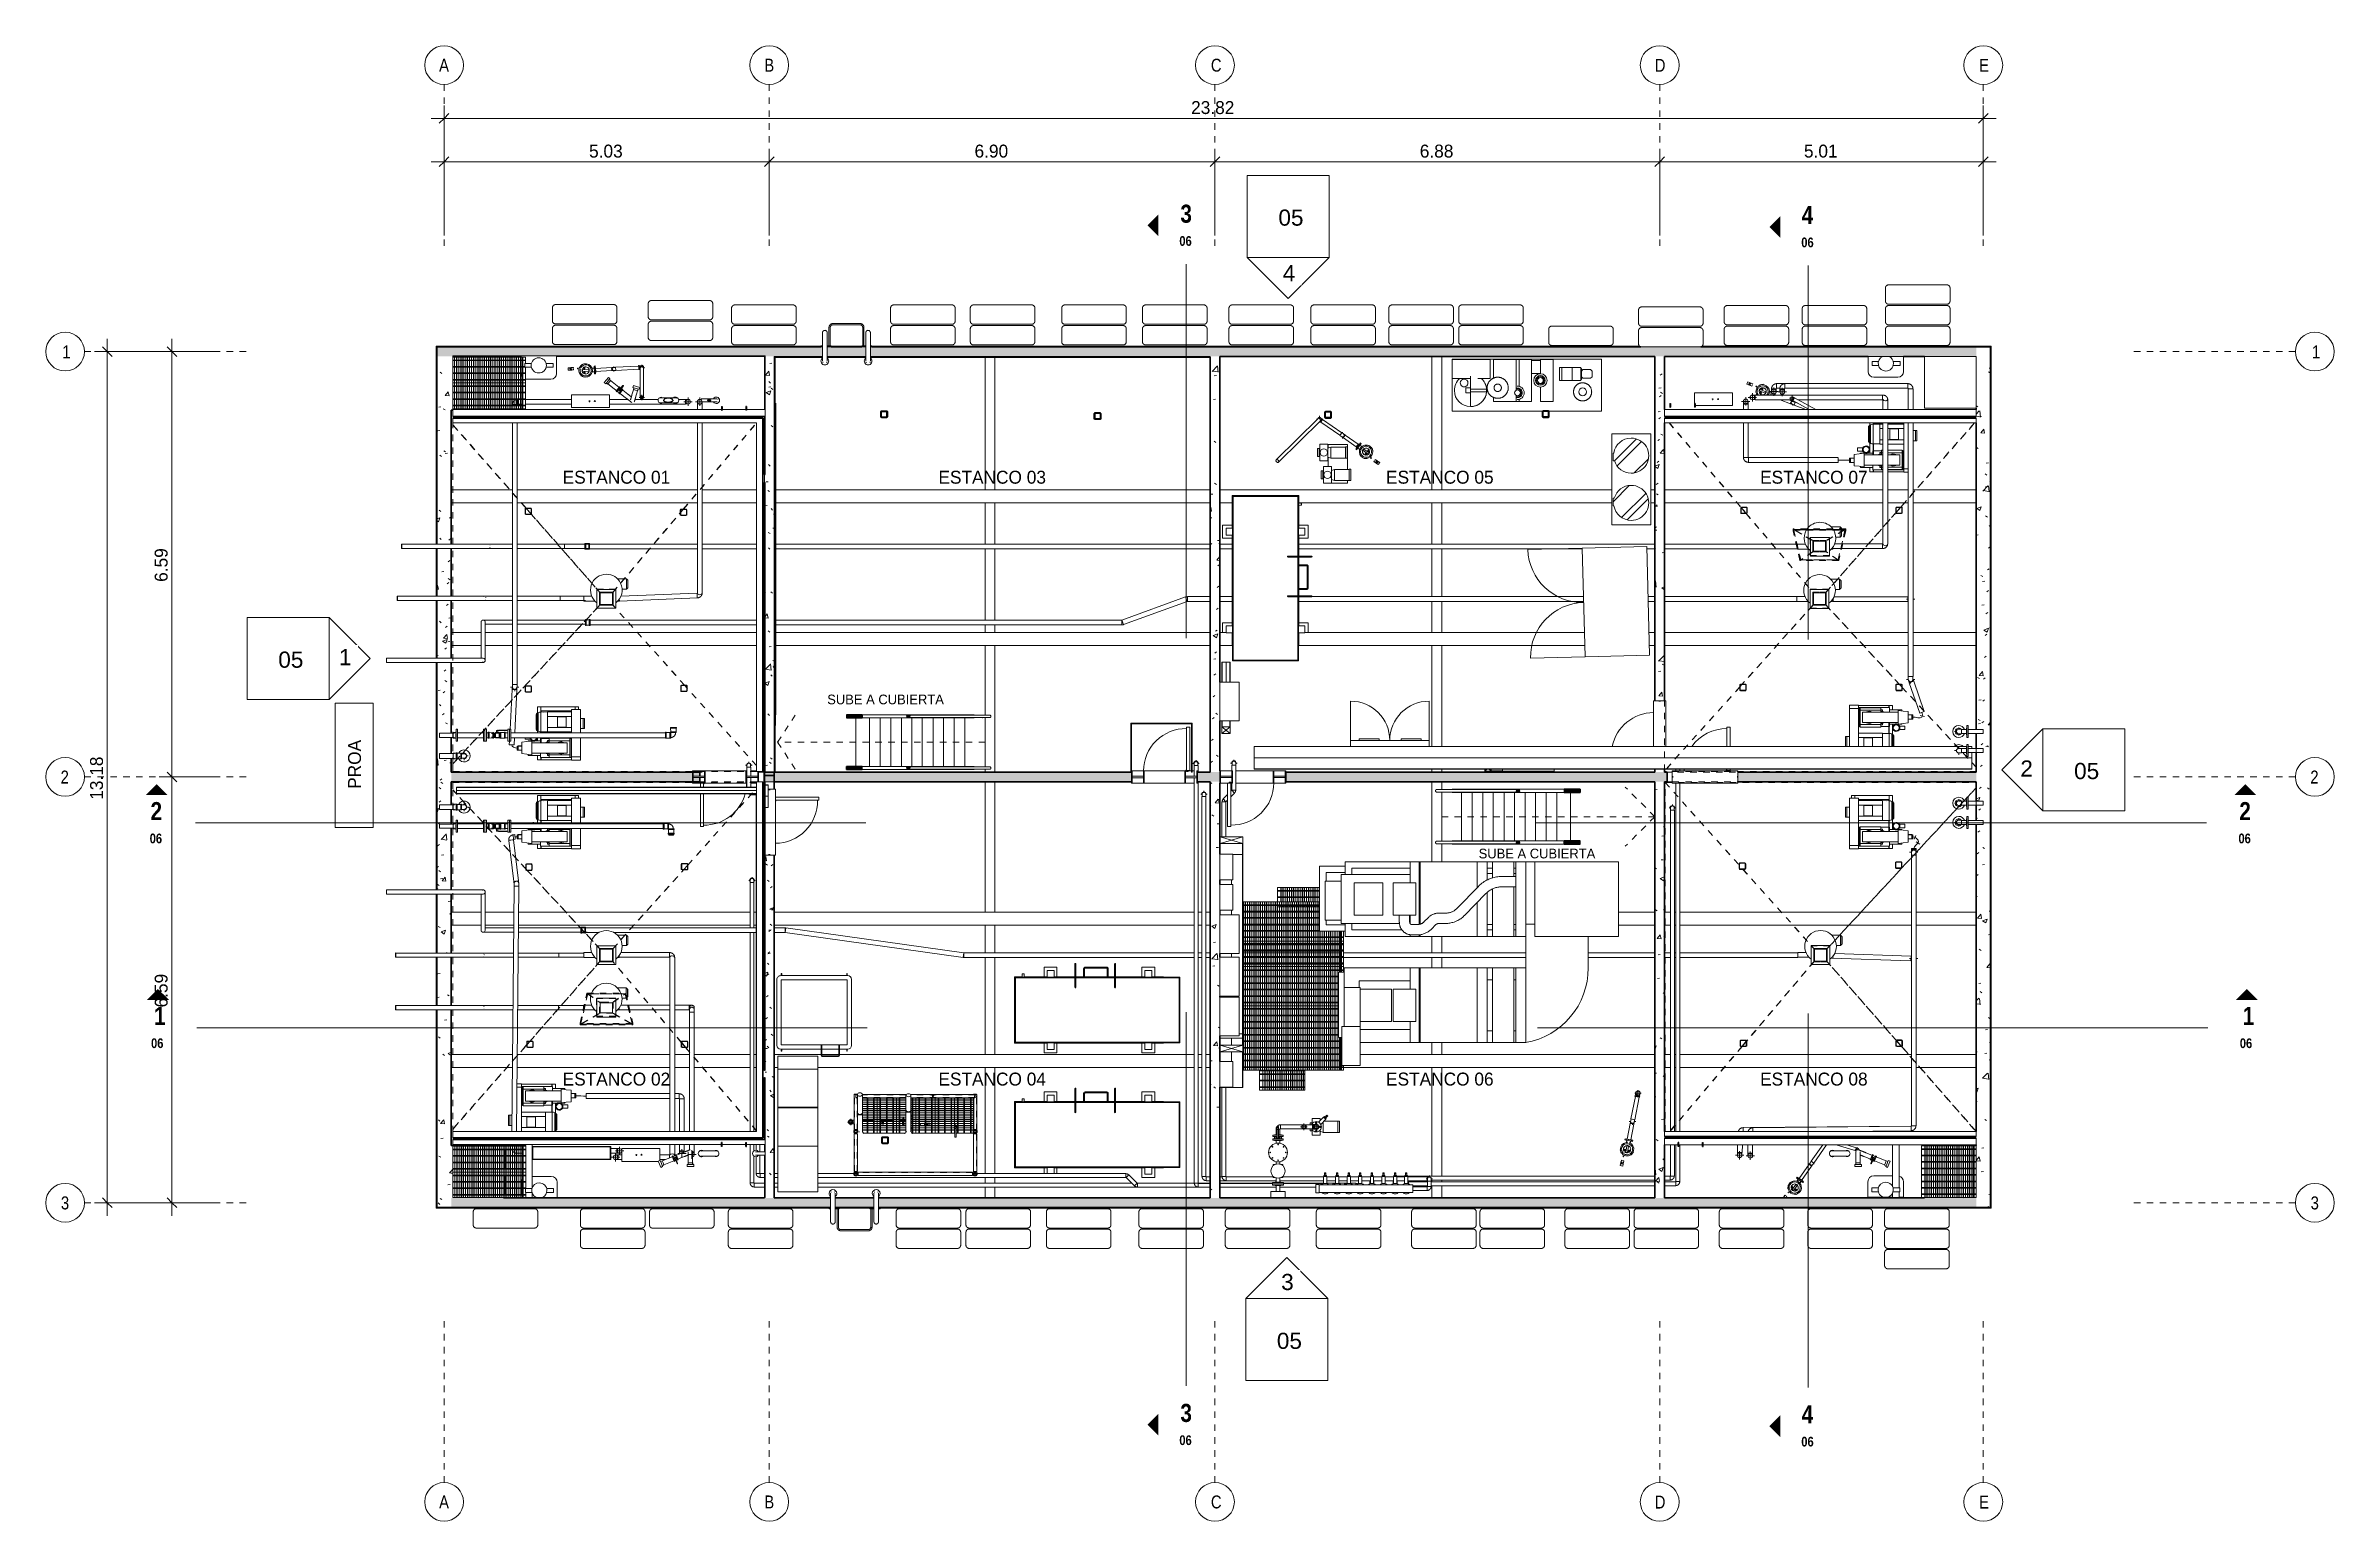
# Model space of a CAD drawing. Header units: metres. Extents: x -3 to 175, y -5 to 18.
# Drawn here: x 18.72 to 54.14, y -4.88 to 17.96 of the extents above; entities that cross this region are included whole.
import ezdxf

# ---------------------------------------------------------------- set-up
doc = ezdxf.new("R2010")
doc.units = ezdxf.units.M
for name, pattern in [('Basculante', [0.003969, 0.002381, -0.001587]), ('Demolished', [0.0048, 0.0032, -0.0016]), ('Grid Line', [0.022225, 0.0127, -0.003175, 0.003175, -0.003175]), ('Hidden', [0.007144, 0.004763, -0.002381])]:
    doc.linetypes.add(name, pattern=pattern)
for name, color, linetype, lineweight in [('A-ANNO-DIMS', 7, 'Continuous', 9), ('A-ANNO-DIMS-100', 7, 'Continuous', 9), ('A-DETL-DEMO', 7, 'Demolished', 9), ('A-DOOR', 7, 'Continuous', 9), ('A-DOOR-FRAM', 7, 'Continuous', 18), ('A-FLOR-HRAL', 7, 'Continuous', 9), ('A-GENM', 7, 'Continuous', 9), ('A-WALL', 7, 'Continuous', 9), ('A-WALL-PATT', 7, 'Continuous', 35), ('E-CABL-TRAY', 7, 'Continuous', 9), ('E-CABL-TRAY-CNTR', 7, 'Continuous', 9), ('E-ELEC-EQPM', 7, 'Continuous', 9), ('G-ANNO-SYMB', 7, 'Continuous', 9), ('G-ANNO-TEXT', 7, 'Continuous', 9), ('I-WALL', 7, 'Continuous', 9), ('M-EQPM', 7, 'Continuous', 9), ('P-EQPM', 7, 'Continuous', 9), ('P-PIPE', 7, 'Continuous', 9), ('P-PIPE-CNTR', 7, 'Continuous', 9), ('P-SANR-FIXT', 7, 'Continuous', 9), ('S-BEAM', 7, 'Continuous', 9), ('S-COLS', 7, 'Continuous', 9), ('S-GRID', 7, 'Continuous', 9), ('S-GRID-IDEN', 7, 'Continuous', 9)]:
    doc.layers.add(name, color=color, linetype=linetype, lineweight=lineweight)
doc.layers.add('E-CABL-TRAY-ANNO', color=7, linetype='Continuous', lineweight=9, true_color=0x007f00)
doc.styles.add('Arial', font='arial.ttf', dxfattribs={"height": 0.25})
doc.styles.add('Century Gothic_1', font='GOTHIC.TTF', dxfattribs={"height": 0.2})
doc.styles.add('Century Gothic_2', font='GOTHIC.TTF', dxfattribs={"height": 0.15})
doc.styles.add('Manrope', font='Manrope-Regular.ttf', dxfattribs={"height": 0.2})
doc.styles.add('Saira Condensed', font='SairaCondensed-Regular.ttf', dxfattribs={"height": 0.2})
doc.styles.add('Saira Condensed_B', font='', dxfattribs={"height": 0.15})
doc.styles.add('Saira Condensed_B_1', font='', dxfattribs={"height": 0.28})
doc.styles.get('Saira Condensed_B').set_extended_font_data('Saira Condensed', bold=True)
doc.styles.get('Saira Condensed_B_1').set_extended_font_data('Saira Condensed', bold=True)
doc.dimstyles.new('FCA_N_Cotas_E100', dxfattribs={"dimscale": 0.3048, "dimtxt": 0.208834, "dimasz": 0.492126, "dimexe": 0.656168, "dimexo": 0.656168, "dimgap": 0.032808, "dimtad": 1, "dimrnd": 0.01, "dimzin": 0, "dimdsep": 46, "dimtxsty": 'Century Gothic_1', "dimblk1": 'OBLIQUE', "dimblk2": 'OBLIQUE', "dimsah": 1, "dimcen": 0.09, "dimdle": 0.656168, "dimazin": 2, "dimtfac": 1, "dimtdec": 4, "dimtix": 1, "dimtmove": 0, "dimatfit": 3, "dimfxl": 1, "dimtvp": 1, "dimtolj": 1, "dimtzin": 0, "dimarcsym": 2})
pattern_1 = [(50, (30.7992, 0), (0.728738, -0.06376), [0.0762, -0.8382]), (355, (30.7992, 0), (-0.14097, 0.764224), [0.06096, -0.67056]), (100.451, (30.85994, -0.0053), (0.58777, 0.700469), [0.06476, -0.71236]), (46.184, (30.7992, 0.2032), (1.084314, -0.168175), [0.1143, -1.257]), (96.636, (30.8896, 0.1892), (0.94999, 0.989753), [0.09714, -1.069]), (351.184, (30.7992, 0.2032), (0.94969, 0.990147), [0.09144, -1.006]), (21, (30.9008, 0.1524), (0.606457, -0.409065), [0.0762, -0.8382]), (326, (30.9008, 0.1524), (0.247208, 0.73675), [0.06096, -0.67056]), (71.451, (30.95135, 0.1183), (0.85367, 0.327687), [0.06476, -0.71236]), (37.5, (30.7992, 0), (0.0123552, 0.3382243), [0.03353, -0.6289, 0.03353, -0.64719, -0.6731]), (37.5, (30.7992, 0), (0.0123552, 0.3382243), [-1.343, 0.03353, -0.63957]), (7.5, (30.7992, 0), (0.2672815, 0.4007255), [0.03353, -0.35458, 0.03353, -0.61366, -0.25654]), (7.5, (30.7992, 0), (0.2672815, 0.4007255), [-1.035, 0.03353, -0.22301]), (327.5, (30.57264, 0), (0.5423632, -0.0229212), [0.03353, -0.22047, 0.03353, -0.75895, -1.052]), (327.5, (30.57264, 0), (0.5423632, -0.0229212), [-1.046, 0.03353, -1.018]), (317.5, (30.47104, 0), (0.592516, 0.101701), [0.03353, -0.29667, 0.03353, -0.49276, -0.74676]), (317.5, (30.47104, 0), (0.592516, 0.101701), [-0.85649, 0.03353, -0.71323])]
pattern_2 = [(135, (11.249, -12.458), (-0.2474874, -0.2474874), []), (135, (10.874, -12.458), (-0.2474874, -0.2474874), [])]

msp = doc.modelspace()

# ---------------------------------------------------------------- texts
at = {"layer": 'G-ANNO-SYMB', "color": 8, "true_color": 0x808080, "char_height": 0.15, "width": 0.25654, "attachment_point": 1, "style": 'Saira Condensed_B', "bg_fill": 3, "box_fill_scale": 1.25, "bg_fill_color": 256, "bg_fill_true_color": 13158600, "bg_fill_transparency": 0}
for insert in [(52.656, 5.765), (52.677, 2.594), (36.264, -3.553), (45.89, -3.575)]:
    msp.add_mtext('06', dxfattribs=dict(at, insert=insert))
at = {"layer": 'G-ANNO-TEXT', "attachment_point": 1}
for s, insert, char_height, width, style in [('ESTANCO 01', (26.719, 11.383), 0.2, 2.0443, 'Century Gothic_1'), ('ESTANCO 03', (32.535, 11.383), 0.2, 2.0443, 'Century Gothic_1'), ('ESTANCO 05', (39.463, 11.383), 0.2, 2.0443, 'Century Gothic_1'), ('ESTANCO 07', (45.252, 11.383), 0.2, 2.0443, 'Century Gothic_1'), ('SUBE A CUBIERTA', (30.814, 7.917), 0.15, 2.06835, 'Century Gothic_2'), ('SUBE A CUBIERTA', (40.896, 5.531), 0.15, 2.06835, 'Century Gothic_2'), ('ESTANCO 02', (26.719, 2.064), 0.2, 2.0443, 'Century Gothic_1'), ('ESTANCO 04', (32.535, 2.064), 0.2, 2.0443, 'Century Gothic_1'), ('ESTANCO 06', (39.463, 2.064), 0.2, 2.0443, 'Century Gothic_1'), ('ESTANCO 08', (45.252, 2.064), 0.2, 2.0443, 'Century Gothic_1')]:
    msp.add_mtext(s, dxfattribs=dict(at, insert=insert, char_height=char_height, width=width, style=style))
at = {"layer": 'G-ANNO-TEXT', "insert": (23.398, 6.458), "char_height": 0.2, "width": 0.88987, "attachment_point": 1, "rotation": 90, "style": 'Manrope'}
msp.add_mtext('PROA', dxfattribs=at)
at = {"layer": 'S-GRID-IDEN', "color": 253, "true_color": 0xaaaaaa, "char_height": 0.2, "attachment_point": 1, "style": 'Saira Condensed'}
for s, insert, width in [('A', (24.807, 17.763), 0.17637), ('B', (29.84, 17.763), 0.17637), ('C', (36.752, 17.763), 0.1443), ('D', (43.622, 17.761), 0.17637), ('E', (48.642, 17.761), 0.15232), ('1', (18.976, 13.325), 0.0962), ('1', (53.794, 13.325), 0.0962), ('2', (18.949, 6.74), 0.16034), ('2', (53.768, 6.74), 0.16034), ('3', (18.954, 0.146), 0.15232), ('3', (53.773, 0.146), 0.15232), ('A', (24.807, -4.484), 0.17637), ('B', (29.84, -4.484), 0.17637), ('C', (36.752, -4.484), 0.1443), ('D', (43.622, -4.486), 0.17637), ('E', (48.642, -4.486), 0.15232)]:
    msp.add_mtext(s, dxfattribs=dict(at, insert=insert, width=width))

# ---------------------------------------------------------------- blocks, each defined once
blk = doc.blocks.new('M_RVR_Neumatico - M_RVR_Neumatico-2622534-N-Estancos')
at = {"layer": 'A-GENM'}
for p, q in [((-0.5, 0.1), (-0.5, -0.1)), ((0.5, -0.1), (0.5, 0.1))]:
    blk.add_line(p, q, dxfattribs=at)
at = {"layer": 'A-GENM', "flags": 128}
for points in [[(-0.5, 0.1), (-0.5, 0.102), (-0.5, 0.104), (-0.5, 0.106), (-0.499, 0.108), (-0.499, 0.11), (-0.499, 0.112), (-0.498, 0.114), (-0.497, 0.116), (-0.497, 0.118), (-0.496, 0.119), (-0.495, 0.121), (-0.494, 0.123), (-0.493, 0.125), (-0.492, 0.127), (-0.491, 0.128), (-0.49, 0.13), (-0.489, 0.131), (-0.488, 0.133), (-0.486, 0.134), (-0.485, 0.136), (-0.483, 0.137), (-0.482, 0.139), (-0.48, 0.14), (-0.479, 0.141), (-0.477, 0.142), (-0.475, 0.143), (-0.474, 0.144), (-0.472, 0.145), (-0.47, 0.146), (-0.468, 0.147), (-0.466, 0.147), (-0.464, 0.148), (-0.462, 0.148), (-0.46, 0.149), (-0.458, 0.149), (-0.457, 0.15), (-0.455, 0.15), (-0.453, 0.15), (-0.451, 0.15), (-0.45, 0.15)], [(-0.45, 0.15), (-0.45, 0.15), (-0.449, 0.15), (-0.447, 0.15), (-0.444, 0.15), (-0.441, 0.15)], [(0.45, 0.15), (0.45, 0.15), (0.449, 0.15), (0.447, 0.15), (0.444, 0.15), (0.441, 0.15), (0.437, 0.15), (0.432, 0.15), (0.427, 0.15), (0.421, 0.15), (0.414, 0.15), (0.407, 0.15), (0.399, 0.15), (0.391, 0.15), (0.381, 0.15), (0.371, 0.15), (0.361, 0.15), (0.35, 0.15), (0.338, 0.15), (0.326, 0.15), (0.314, 0.15), (0.3, 0.15), (0.287, 0.15), (0.273, 0.15), (0.258, 0.15), (0.243, 0.15), (0.228, 0.15), (0.212, 0.15), (0.196, 0.15), (0.18, 0.15), (0.163, 0.15), (0.146, 0.15), (0.129, 0.15), (0.112, 0.15), (0.094, 0.15), (0.076, 0.15), (0.059, 0.15), (0.041, 0.15), (0.023, 0.15), (0.005, 0.15), (-0.013, 0.15), (-0.031, 0.15), (-0.049, 0.15), (-0.067, 0.15), (-0.085, 0.15), (-0.102, 0.15), (-0.12, 0.15), (-0.137, 0.15), (-0.154, 0.15), (-0.171, 0.15), (-0.187, 0.15), (-0.203, 0.15), (-0.219, 0.15), (-0.235, 0.15), (-0.25, 0.15), (-0.265, 0.15), (-0.279, 0.15), (-0.293, 0.15), (-0.306, 0.15), (-0.319, 0.15), (-0.332, 0.15), (-0.344, 0.15), (-0.355, 0.15), (-0.366, 0.15), (-0.376, 0.15), (-0.386, 0.15), (-0.395, 0.15), (-0.403, 0.15), (-0.411, 0.15), (-0.418, 0.15), (-0.424, 0.15), (-0.43, 0.15), (-0.435, 0.15), (-0.439, 0.15), (-0.443, 0.15), (-0.445, 0.15), (-0.448, 0.15), (-0.449, 0.15), (-0.45, 0.15), (-0.45, 0.15)], [(0.441, 0.15), (0.443, 0.15), (0.445, 0.15), (0.448, 0.15), (0.449, 0.15), (0.45, 0.15), (0.45, 0.15)], [(0.45, 0.15), (0.452, 0.15), (0.454, 0.15), (0.456, 0.15), (0.458, 0.149), (0.46, 0.149), (0.462, 0.149), (0.464, 0.148), (0.466, 0.147), (0.468, 0.147), (0.469, 0.146), (0.471, 0.145), (0.473, 0.144), (0.475, 0.143), (0.477, 0.142), (0.478, 0.141), (0.48, 0.14), (0.481, 0.139), (0.483, 0.138), (0.484, 0.136), (0.486, 0.135), (0.487, 0.133), (0.489, 0.132), (0.49, 0.13), (0.491, 0.129), (0.492, 0.127), (0.493, 0.125), (0.494, 0.124), (0.495, 0.122), (0.496, 0.12), (0.497, 0.118), (0.497, 0.116), (0.498, 0.114), (0.498, 0.112), (0.499, 0.11), (0.499, 0.108), (0.5, 0.107), (0.5, 0.105), (0.5, 0.103), (0.5, 0.101), (0.5, 0.1)], [(-0.45, -0.15), (-0.452, -0.15), (-0.454, -0.15), (-0.456, -0.15), (-0.458, -0.149), (-0.46, -0.149), (-0.462, -0.149), (-0.464, -0.148), (-0.466, -0.147), (-0.468, -0.147), (-0.469, -0.146), (-0.471, -0.145), (-0.473, -0.144), (-0.475, -0.143), (-0.477, -0.142), (-0.478, -0.141), (-0.48, -0.14), (-0.481, -0.139), (-0.483, -0.138), (-0.484, -0.136), (-0.486, -0.135), (-0.487, -0.133), (-0.489, -0.132), (-0.49, -0.13), (-0.491, -0.129), (-0.492, -0.127), (-0.493, -0.125), (-0.494, -0.124), (-0.495, -0.122), (-0.496, -0.12), (-0.497, -0.118), (-0.497, -0.116), (-0.498, -0.114), (-0.498, -0.112), (-0.499, -0.11), (-0.499, -0.108), (-0.5, -0.107), (-0.5, -0.105), (-0.5, -0.103), (-0.5, -0.101), (-0.5, -0.1)], [(-0.441, -0.15), (-0.443, -0.15), (-0.445, -0.15), (-0.448, -0.15), (-0.449, -0.15), (-0.45, -0.15), (-0.45, -0.15)], [(-0.45, -0.15), (-0.45, -0.15), (-0.449, -0.15), (-0.447, -0.15), (-0.444, -0.15), (-0.441, -0.15), (-0.437, -0.15), (-0.432, -0.15), (-0.427, -0.15), (-0.421, -0.15), (-0.414, -0.15), (-0.407, -0.15), (-0.399, -0.15), (-0.391, -0.15), (-0.381, -0.15), (-0.371, -0.15), (-0.361, -0.15), (-0.35, -0.15), (-0.338, -0.15), (-0.326, -0.15), (-0.314, -0.15), (-0.3, -0.15), (-0.287, -0.15), (-0.273, -0.15), (-0.258, -0.15), (-0.243, -0.15), (-0.228, -0.15), (-0.212, -0.15), (-0.196, -0.15), (-0.18, -0.15), (-0.163, -0.15), (-0.146, -0.15), (-0.129, -0.15), (-0.112, -0.15), (-0.094, -0.15), (-0.076, -0.15), (-0.059, -0.15), (-0.041, -0.15), (-0.023, -0.15), (-0.005, -0.15), (0.013, -0.15), (0.031, -0.15), (0.049, -0.15), (0.067, -0.15), (0.085, -0.15), (0.102, -0.15), (0.12, -0.15), (0.137, -0.15), (0.154, -0.15), (0.171, -0.15), (0.187, -0.15), (0.203, -0.15), (0.219, -0.15), (0.235, -0.15), (0.25, -0.15), (0.265, -0.15), (0.279, -0.15), (0.293, -0.15), (0.306, -0.15), (0.319, -0.15), (0.332, -0.15), (0.344, -0.15), (0.355, -0.15), (0.366, -0.15), (0.376, -0.15), (0.386, -0.15), (0.395, -0.15), (0.403, -0.15), (0.411, -0.15), (0.418, -0.15), (0.424, -0.15), (0.43, -0.15), (0.435, -0.15), (0.439, -0.15), (0.443, -0.15), (0.445, -0.15), (0.448, -0.15), (0.449, -0.15), (0.45, -0.15), (0.45, -0.15)], [(0.45, -0.15), (0.45, -0.15), (0.449, -0.15), (0.447, -0.15), (0.444, -0.15), (0.441, -0.15)], [(0.5, -0.1), (0.5, -0.102), (0.5, -0.104), (0.5, -0.106), (0.499, -0.108), (0.499, -0.11), (0.499, -0.112), (0.498, -0.114), (0.497, -0.116), (0.497, -0.118), (0.496, -0.119), (0.495, -0.121), (0.494, -0.123), (0.493, -0.125), (0.492, -0.127), (0.491, -0.128), (0.49, -0.13), (0.489, -0.131), (0.488, -0.133), (0.486, -0.134), (0.485, -0.136), (0.483, -0.137), (0.482, -0.139), (0.48, -0.14), (0.479, -0.141), (0.477, -0.142), (0.475, -0.143), (0.474, -0.144), (0.472, -0.145), (0.47, -0.146), (0.468, -0.147), (0.466, -0.147), (0.464, -0.148), (0.462, -0.148), (0.46, -0.149), (0.458, -0.149), (0.457, -0.15), (0.455, -0.15), (0.453, -0.15), (0.451, -0.15), (0.45, -0.15)]]:
    blk.add_lwpolyline(points, dxfattribs=at)
blk = doc.blocks.new('M_RVR_Neumatico - M_RVR_Neumatico-V1-N-Estancos')
at = {"layer": 'A-GENM'}
for p, q in [((-0.5, 0.1), (-0.5, -0.1)), ((0.5, -0.1), (0.5, 0.1))]:
    blk.add_line(p, q, dxfattribs=at)
at = {"layer": 'A-GENM', "flags": 128}
for points in [[(-0.5, 0.1), (-0.5, 0.102), (-0.5, 0.104), (-0.5, 0.106), (-0.499, 0.108), (-0.499, 0.11), (-0.499, 0.112), (-0.498, 0.114), (-0.497, 0.116), (-0.497, 0.118), (-0.496, 0.119), (-0.495, 0.121), (-0.494, 0.123), (-0.493, 0.125), (-0.492, 0.127), (-0.491, 0.128), (-0.49, 0.13), (-0.489, 0.131), (-0.488, 0.133), (-0.486, 0.134), (-0.485, 0.136), (-0.483, 0.137), (-0.482, 0.139), (-0.48, 0.14), (-0.479, 0.141), (-0.477, 0.142), (-0.475, 0.143), (-0.474, 0.144), (-0.472, 0.145), (-0.47, 0.146), (-0.468, 0.147), (-0.466, 0.147), (-0.464, 0.148), (-0.462, 0.148), (-0.46, 0.149), (-0.458, 0.149), (-0.457, 0.15), (-0.455, 0.15), (-0.453, 0.15), (-0.451, 0.15), (-0.45, 0.15)], [(-0.45, 0.15), (-0.45, 0.15), (-0.449, 0.15), (-0.447, 0.15), (-0.444, 0.15), (-0.441, 0.15)], [(0.45, 0.15), (0.45, 0.15), (0.449, 0.15), (0.447, 0.15), (0.444, 0.15), (0.441, 0.15), (0.437, 0.15), (0.432, 0.15), (0.427, 0.15), (0.421, 0.15), (0.414, 0.15), (0.407, 0.15), (0.399, 0.15), (0.391, 0.15), (0.381, 0.15), (0.371, 0.15), (0.361, 0.15), (0.35, 0.15), (0.338, 0.15), (0.326, 0.15), (0.314, 0.15), (0.3, 0.15), (0.287, 0.15), (0.273, 0.15), (0.258, 0.15), (0.243, 0.15), (0.228, 0.15), (0.212, 0.15), (0.196, 0.15), (0.18, 0.15), (0.163, 0.15), (0.146, 0.15), (0.129, 0.15), (0.112, 0.15), (0.094, 0.15), (0.076, 0.15), (0.059, 0.15), (0.041, 0.15), (0.023, 0.15), (0.005, 0.15), (-0.013, 0.15), (-0.031, 0.15), (-0.049, 0.15), (-0.067, 0.15), (-0.085, 0.15), (-0.102, 0.15), (-0.12, 0.15), (-0.137, 0.15), (-0.154, 0.15), (-0.171, 0.15), (-0.187, 0.15), (-0.203, 0.15), (-0.219, 0.15), (-0.235, 0.15), (-0.25, 0.15), (-0.265, 0.15), (-0.279, 0.15), (-0.293, 0.15), (-0.306, 0.15), (-0.319, 0.15), (-0.332, 0.15), (-0.344, 0.15), (-0.355, 0.15), (-0.366, 0.15), (-0.376, 0.15), (-0.386, 0.15), (-0.395, 0.15), (-0.403, 0.15), (-0.411, 0.15), (-0.418, 0.15), (-0.424, 0.15), (-0.43, 0.15), (-0.435, 0.15), (-0.439, 0.15), (-0.443, 0.15), (-0.445, 0.15), (-0.448, 0.15), (-0.449, 0.15), (-0.45, 0.15), (-0.45, 0.15)], [(0.441, 0.15), (0.443, 0.15), (0.445, 0.15), (0.448, 0.15), (0.449, 0.15), (0.45, 0.15), (0.45, 0.15)], [(0.45, 0.15), (0.452, 0.15), (0.454, 0.15), (0.456, 0.15), (0.458, 0.149), (0.46, 0.149), (0.462, 0.149), (0.464, 0.148), (0.466, 0.147), (0.468, 0.147), (0.469, 0.146), (0.471, 0.145), (0.473, 0.144), (0.475, 0.143), (0.477, 0.142), (0.478, 0.141), (0.48, 0.14), (0.481, 0.139), (0.483, 0.138), (0.484, 0.136), (0.486, 0.135), (0.487, 0.133), (0.489, 0.132), (0.49, 0.13), (0.491, 0.129), (0.492, 0.127), (0.493, 0.125), (0.494, 0.124), (0.495, 0.122), (0.496, 0.12), (0.497, 0.118), (0.497, 0.116), (0.498, 0.114), (0.498, 0.112), (0.499, 0.11), (0.499, 0.108), (0.5, 0.107), (0.5, 0.105), (0.5, 0.103), (0.5, 0.101), (0.5, 0.1)], [(-0.45, -0.15), (-0.452, -0.15), (-0.454, -0.15), (-0.456, -0.15), (-0.458, -0.149), (-0.46, -0.149), (-0.462, -0.149), (-0.464, -0.148), (-0.466, -0.147), (-0.468, -0.147), (-0.469, -0.146), (-0.471, -0.145), (-0.473, -0.144), (-0.475, -0.143), (-0.477, -0.142), (-0.478, -0.141), (-0.48, -0.14), (-0.481, -0.139), (-0.483, -0.138), (-0.484, -0.136), (-0.486, -0.135), (-0.487, -0.133), (-0.489, -0.132), (-0.49, -0.13), (-0.491, -0.129), (-0.492, -0.127), (-0.493, -0.125), (-0.494, -0.124), (-0.495, -0.122), (-0.496, -0.12), (-0.497, -0.118), (-0.497, -0.116), (-0.498, -0.114), (-0.498, -0.112), (-0.499, -0.11), (-0.499, -0.108), (-0.5, -0.107), (-0.5, -0.105), (-0.5, -0.103), (-0.5, -0.101), (-0.5, -0.1)], [(-0.442, -0.15), (-0.443, -0.15), (-0.445, -0.15), (-0.448, -0.15), (-0.449, -0.15), (-0.45, -0.15), (-0.45, -0.15)], [(-0.45, -0.15), (-0.45, -0.15), (-0.449, -0.15), (-0.447, -0.15), (-0.444, -0.15), (-0.441, -0.15), (-0.437, -0.15), (-0.432, -0.15), (-0.427, -0.15), (-0.421, -0.15), (-0.414, -0.15), (-0.407, -0.15), (-0.399, -0.15), (-0.391, -0.15), (-0.381, -0.15), (-0.371, -0.15), (-0.361, -0.15), (-0.35, -0.15), (-0.338, -0.15), (-0.326, -0.15), (-0.314, -0.15), (-0.3, -0.15), (-0.287, -0.15), (-0.273, -0.15), (-0.258, -0.15), (-0.243, -0.15), (-0.228, -0.15), (-0.212, -0.15), (-0.196, -0.15), (-0.18, -0.15), (-0.163, -0.15), (-0.146, -0.15), (-0.129, -0.15), (-0.112, -0.15), (-0.094, -0.15), (-0.076, -0.15), (-0.059, -0.15), (-0.041, -0.15), (-0.023, -0.15), (-0.005, -0.15), (0.013, -0.15), (0.031, -0.15), (0.049, -0.15), (0.067, -0.15), (0.085, -0.15), (0.102, -0.15), (0.12, -0.15), (0.137, -0.15), (0.154, -0.15), (0.171, -0.15), (0.187, -0.15), (0.203, -0.15), (0.219, -0.15), (0.235, -0.15), (0.25, -0.15), (0.265, -0.15), (0.279, -0.15), (0.293, -0.15), (0.306, -0.15), (0.319, -0.15), (0.332, -0.15), (0.344, -0.15), (0.355, -0.15), (0.366, -0.15), (0.376, -0.15), (0.386, -0.15), (0.395, -0.15), (0.403, -0.15), (0.411, -0.15), (0.418, -0.15), (0.424, -0.15), (0.43, -0.15), (0.435, -0.15), (0.439, -0.15), (0.443, -0.15), (0.445, -0.15), (0.448, -0.15), (0.449, -0.15), (0.45, -0.15), (0.45, -0.15)], [(0.45, -0.15), (0.45, -0.15), (0.449, -0.15), (0.447, -0.15), (0.444, -0.15), (0.441, -0.15)], [(0.5, -0.1), (0.5, -0.102), (0.5, -0.104), (0.5, -0.106), (0.499, -0.108), (0.499, -0.11), (0.499, -0.112), (0.498, -0.114), (0.497, -0.116), (0.497, -0.118), (0.496, -0.119), (0.495, -0.121), (0.494, -0.123), (0.493, -0.125), (0.492, -0.127), (0.491, -0.128), (0.49, -0.13), (0.489, -0.131), (0.488, -0.133), (0.486, -0.134), (0.485, -0.136), (0.483, -0.137), (0.482, -0.139), (0.48, -0.14), (0.479, -0.141), (0.477, -0.142), (0.475, -0.143), (0.474, -0.144), (0.472, -0.145), (0.47, -0.146), (0.468, -0.147), (0.466, -0.147), (0.464, -0.148), (0.462, -0.148), (0.46, -0.149), (0.458, -0.149), (0.457, -0.15), (0.455, -0.15), (0.453, -0.15), (0.451, -0.15), (0.45, -0.15)]]:
    blk.add_lwpolyline(points, dxfattribs=at)
blk = doc.blocks.new('M_RVR_Neumatico - M_RVR_Neumatico-V2-N-Estancos')
at = {"layer": 'A-GENM'}
for p, q in [((-0.5, 0.1), (-0.5, -0.1)), ((0.5, -0.1), (0.5, 0.1))]:
    blk.add_line(p, q, dxfattribs=at)
at = {"layer": 'A-GENM', "flags": 128}
for points in [[(-0.5, 0.1), (-0.5, 0.102), (-0.5, 0.104), (-0.5, 0.106), (-0.499, 0.108), (-0.499, 0.11), (-0.499, 0.112), (-0.498, 0.114), (-0.497, 0.116), (-0.497, 0.118), (-0.496, 0.119), (-0.495, 0.121), (-0.494, 0.123), (-0.493, 0.125), (-0.492, 0.127), (-0.491, 0.128), (-0.49, 0.13), (-0.489, 0.131), (-0.488, 0.133), (-0.486, 0.134), (-0.485, 0.136), (-0.483, 0.137), (-0.482, 0.139), (-0.48, 0.14), (-0.479, 0.141), (-0.477, 0.142), (-0.475, 0.143), (-0.474, 0.144), (-0.472, 0.145), (-0.47, 0.146), (-0.468, 0.147), (-0.466, 0.147), (-0.464, 0.148), (-0.462, 0.148), (-0.46, 0.149), (-0.458, 0.149), (-0.457, 0.15), (-0.455, 0.15), (-0.453, 0.15), (-0.451, 0.15), (-0.45, 0.15)], [(-0.45, 0.15), (-0.45, 0.15), (-0.449, 0.15), (-0.447, 0.15), (-0.444, 0.15), (-0.441, 0.15)], [(0.45, 0.15), (0.45, 0.15), (0.449, 0.15), (0.447, 0.15), (0.444, 0.15), (0.441, 0.15), (0.437, 0.15), (0.432, 0.15), (0.427, 0.15), (0.421, 0.15), (0.414, 0.15), (0.407, 0.15), (0.399, 0.15), (0.391, 0.15), (0.381, 0.15), (0.371, 0.15), (0.361, 0.15), (0.35, 0.15), (0.338, 0.15), (0.326, 0.15), (0.314, 0.15), (0.3, 0.15), (0.287, 0.15), (0.273, 0.15), (0.258, 0.15), (0.243, 0.15), (0.228, 0.15), (0.212, 0.15), (0.196, 0.15), (0.18, 0.15), (0.163, 0.15), (0.146, 0.15), (0.129, 0.15), (0.112, 0.15), (0.094, 0.15), (0.076, 0.15), (0.059, 0.15), (0.041, 0.15), (0.023, 0.15), (0.005, 0.15), (-0.013, 0.15), (-0.031, 0.15), (-0.049, 0.15), (-0.067, 0.15), (-0.085, 0.15), (-0.102, 0.15), (-0.12, 0.15), (-0.137, 0.15), (-0.154, 0.15), (-0.171, 0.15), (-0.187, 0.15), (-0.203, 0.15), (-0.219, 0.15), (-0.235, 0.15), (-0.25, 0.15), (-0.265, 0.15), (-0.279, 0.15), (-0.293, 0.15), (-0.306, 0.15), (-0.319, 0.15), (-0.332, 0.15), (-0.344, 0.15), (-0.355, 0.15), (-0.366, 0.15), (-0.376, 0.15), (-0.386, 0.15), (-0.395, 0.15), (-0.403, 0.15), (-0.411, 0.15), (-0.418, 0.15), (-0.424, 0.15), (-0.43, 0.15), (-0.435, 0.15), (-0.439, 0.15), (-0.443, 0.15), (-0.445, 0.15), (-0.448, 0.15), (-0.449, 0.15), (-0.45, 0.15), (-0.45, 0.15)], [(0.441, 0.15), (0.443, 0.15), (0.445, 0.15), (0.448, 0.15), (0.449, 0.15), (0.45, 0.15), (0.45, 0.15)], [(0.45, 0.15), (0.452, 0.15), (0.454, 0.15), (0.456, 0.15), (0.458, 0.149), (0.46, 0.149), (0.462, 0.149), (0.464, 0.148), (0.466, 0.147), (0.468, 0.147), (0.469, 0.146), (0.471, 0.145), (0.473, 0.144), (0.475, 0.143), (0.477, 0.142), (0.478, 0.141), (0.48, 0.14), (0.481, 0.139), (0.483, 0.138), (0.484, 0.136), (0.486, 0.135), (0.487, 0.133), (0.489, 0.132), (0.49, 0.13), (0.491, 0.129), (0.492, 0.127), (0.493, 0.125), (0.494, 0.124), (0.495, 0.122), (0.496, 0.12), (0.497, 0.118), (0.497, 0.116), (0.498, 0.114), (0.498, 0.112), (0.499, 0.11), (0.499, 0.108), (0.5, 0.107), (0.5, 0.105), (0.5, 0.103), (0.5, 0.101), (0.5, 0.1)], [(-0.45, -0.15), (-0.452, -0.15), (-0.454, -0.15), (-0.456, -0.15), (-0.458, -0.149), (-0.46, -0.149), (-0.462, -0.149), (-0.464, -0.148), (-0.466, -0.147), (-0.468, -0.147), (-0.469, -0.146), (-0.471, -0.145), (-0.473, -0.144), (-0.475, -0.143), (-0.477, -0.142), (-0.478, -0.141), (-0.48, -0.14), (-0.481, -0.139), (-0.483, -0.138), (-0.484, -0.136), (-0.486, -0.135), (-0.487, -0.133), (-0.489, -0.132), (-0.49, -0.13), (-0.491, -0.129), (-0.492, -0.127), (-0.493, -0.125), (-0.494, -0.124), (-0.495, -0.122), (-0.496, -0.12), (-0.497, -0.118), (-0.497, -0.116), (-0.498, -0.114), (-0.498, -0.112), (-0.499, -0.11), (-0.499, -0.108), (-0.5, -0.107), (-0.5, -0.105), (-0.5, -0.103), (-0.5, -0.101), (-0.5, -0.1)], [(-0.441, -0.15), (-0.443, -0.15), (-0.445, -0.15), (-0.448, -0.15), (-0.449, -0.15), (-0.45, -0.15), (-0.45, -0.15)], [(-0.45, -0.15), (-0.45, -0.15), (-0.449, -0.15), (-0.447, -0.15), (-0.444, -0.15), (-0.441, -0.15), (-0.437, -0.15), (-0.432, -0.15), (-0.427, -0.15), (-0.421, -0.15), (-0.414, -0.15), (-0.407, -0.15), (-0.399, -0.15), (-0.391, -0.15), (-0.381, -0.15), (-0.371, -0.15), (-0.361, -0.15), (-0.35, -0.15), (-0.338, -0.15), (-0.326, -0.15), (-0.314, -0.15), (-0.3, -0.15), (-0.287, -0.15), (-0.273, -0.15), (-0.258, -0.15), (-0.243, -0.15), (-0.228, -0.15), (-0.212, -0.15), (-0.196, -0.15), (-0.18, -0.15), (-0.163, -0.15), (-0.146, -0.15), (-0.129, -0.15), (-0.112, -0.15), (-0.094, -0.15), (-0.076, -0.15), (-0.059, -0.15), (-0.041, -0.15), (-0.023, -0.15), (-0.005, -0.15), (0.013, -0.15), (0.031, -0.15), (0.049, -0.15), (0.067, -0.15), (0.085, -0.15), (0.102, -0.15), (0.12, -0.15), (0.137, -0.15), (0.154, -0.15), (0.171, -0.15), (0.187, -0.15), (0.203, -0.15), (0.219, -0.15), (0.235, -0.15), (0.25, -0.15), (0.265, -0.15), (0.279, -0.15), (0.293, -0.15), (0.306, -0.15), (0.319, -0.15), (0.332, -0.15), (0.344, -0.15), (0.355, -0.15), (0.366, -0.15), (0.376, -0.15), (0.386, -0.15), (0.395, -0.15), (0.403, -0.15), (0.411, -0.15), (0.418, -0.15), (0.424, -0.15), (0.43, -0.15), (0.435, -0.15), (0.439, -0.15), (0.443, -0.15), (0.445, -0.15), (0.448, -0.15), (0.449, -0.15), (0.45, -0.15), (0.45, -0.15)], [(0.45, -0.15), (0.45, -0.15), (0.449, -0.15), (0.447, -0.15), (0.444, -0.15), (0.441, -0.15)], [(0.5, -0.1), (0.5, -0.102), (0.5, -0.104), (0.5, -0.106), (0.499, -0.108), (0.499, -0.11), (0.499, -0.112), (0.498, -0.114), (0.497, -0.116), (0.497, -0.118), (0.496, -0.119), (0.495, -0.121), (0.494, -0.123), (0.493, -0.125), (0.492, -0.127), (0.491, -0.128), (0.49, -0.13), (0.489, -0.131), (0.488, -0.133), (0.486, -0.134), (0.485, -0.136), (0.483, -0.137), (0.482, -0.139), (0.48, -0.14), (0.479, -0.141), (0.477, -0.142), (0.475, -0.143), (0.474, -0.144), (0.472, -0.145), (0.47, -0.146), (0.468, -0.147), (0.466, -0.147), (0.464, -0.148), (0.462, -0.148), (0.46, -0.149), (0.458, -0.149), (0.457, -0.15), (0.455, -0.15), (0.453, -0.15), (0.451, -0.15), (0.45, -0.15)]]:
    blk.add_lwpolyline(points, dxfattribs=at)
blk = doc.blocks.new('M_RVR_Neumatico - M_RVR_Neumatico-2623434-N-Estancos')
at = {"layer": 'A-GENM'}
for p, q in [((-0.5, 0.1), (-0.5, -0.1)), ((0.5, -0.1), (0.5, 0.1))]:
    blk.add_line(p, q, dxfattribs=at)
at = {"layer": 'A-GENM', "flags": 128}
for points in [[(-0.5, 0.1), (-0.5, 0.102), (-0.5, 0.104), (-0.5, 0.106), (-0.499, 0.108), (-0.499, 0.11), (-0.499, 0.112), (-0.498, 0.114), (-0.497, 0.116), (-0.497, 0.118), (-0.496, 0.119), (-0.495, 0.121), (-0.494, 0.123), (-0.493, 0.125), (-0.492, 0.127), (-0.491, 0.128), (-0.49, 0.13), (-0.489, 0.131), (-0.488, 0.133), (-0.486, 0.134), (-0.485, 0.136), (-0.483, 0.137), (-0.482, 0.139), (-0.48, 0.14), (-0.479, 0.141), (-0.477, 0.142), (-0.475, 0.143), (-0.474, 0.144), (-0.472, 0.145), (-0.47, 0.146), (-0.468, 0.147), (-0.466, 0.147), (-0.464, 0.148), (-0.462, 0.148), (-0.46, 0.149), (-0.458, 0.149), (-0.457, 0.15), (-0.455, 0.15), (-0.453, 0.15), (-0.451, 0.15), (-0.45, 0.15)], [(-0.45, 0.15), (-0.45, 0.15), (-0.449, 0.15), (-0.447, 0.15), (-0.444, 0.15), (-0.441, 0.15)], [(0.45, 0.15), (0.45, 0.15), (0.449, 0.15), (0.447, 0.15), (0.444, 0.15), (0.441, 0.15), (0.437, 0.15), (0.432, 0.15), (0.427, 0.15), (0.421, 0.15), (0.414, 0.15), (0.407, 0.15), (0.399, 0.15), (0.391, 0.15), (0.381, 0.15), (0.371, 0.15), (0.361, 0.15), (0.35, 0.15), (0.338, 0.15), (0.326, 0.15), (0.314, 0.15), (0.3, 0.15), (0.287, 0.15), (0.273, 0.15), (0.258, 0.15), (0.243, 0.15), (0.228, 0.15), (0.212, 0.15), (0.196, 0.15), (0.18, 0.15), (0.163, 0.15), (0.146, 0.15), (0.129, 0.15), (0.112, 0.15), (0.094, 0.15), (0.076, 0.15), (0.059, 0.15), (0.041, 0.15), (0.023, 0.15), (0.005, 0.15), (-0.013, 0.15), (-0.031, 0.15), (-0.049, 0.15), (-0.067, 0.15), (-0.085, 0.15), (-0.102, 0.15), (-0.12, 0.15), (-0.137, 0.15), (-0.154, 0.15), (-0.171, 0.15), (-0.187, 0.15), (-0.203, 0.15), (-0.219, 0.15), (-0.235, 0.15), (-0.25, 0.15), (-0.265, 0.15), (-0.279, 0.15), (-0.293, 0.15), (-0.306, 0.15), (-0.319, 0.15), (-0.332, 0.15), (-0.344, 0.15), (-0.355, 0.15), (-0.366, 0.15), (-0.376, 0.15), (-0.386, 0.15), (-0.395, 0.15), (-0.403, 0.15), (-0.411, 0.15), (-0.418, 0.15), (-0.424, 0.15), (-0.43, 0.15), (-0.435, 0.15), (-0.439, 0.15), (-0.443, 0.15), (-0.445, 0.15), (-0.448, 0.15), (-0.449, 0.15), (-0.45, 0.15), (-0.45, 0.15)], [(0.441, 0.15), (0.443, 0.15), (0.445, 0.15), (0.448, 0.15), (0.449, 0.15), (0.45, 0.15), (0.45, 0.15)], [(0.45, 0.15), (0.452, 0.15), (0.454, 0.15), (0.456, 0.15), (0.458, 0.149), (0.46, 0.149), (0.462, 0.149), (0.464, 0.148), (0.466, 0.147), (0.468, 0.147), (0.469, 0.146), (0.471, 0.145), (0.473, 0.144), (0.475, 0.143), (0.477, 0.142), (0.478, 0.141), (0.48, 0.14), (0.481, 0.139), (0.483, 0.138), (0.484, 0.136), (0.486, 0.135), (0.487, 0.133), (0.489, 0.132), (0.49, 0.13), (0.491, 0.129), (0.492, 0.127), (0.493, 0.125), (0.494, 0.124), (0.495, 0.122), (0.496, 0.12), (0.497, 0.118), (0.497, 0.116), (0.498, 0.114), (0.498, 0.112), (0.499, 0.11), (0.499, 0.108), (0.5, 0.107), (0.5, 0.105), (0.5, 0.103), (0.5, 0.101), (0.5, 0.1)], [(-0.45, -0.15), (-0.452, -0.15), (-0.454, -0.15), (-0.456, -0.15), (-0.458, -0.149), (-0.46, -0.149), (-0.462, -0.149), (-0.464, -0.148), (-0.466, -0.147), (-0.468, -0.147), (-0.469, -0.146), (-0.471, -0.145), (-0.473, -0.144), (-0.475, -0.143), (-0.477, -0.142), (-0.478, -0.141), (-0.48, -0.14), (-0.481, -0.139), (-0.483, -0.138), (-0.484, -0.136), (-0.486, -0.135), (-0.487, -0.133), (-0.489, -0.132), (-0.49, -0.13), (-0.491, -0.129), (-0.492, -0.127), (-0.493, -0.125), (-0.494, -0.124), (-0.495, -0.122), (-0.496, -0.12), (-0.497, -0.118), (-0.497, -0.116), (-0.498, -0.114), (-0.498, -0.112), (-0.499, -0.11), (-0.499, -0.108), (-0.5, -0.107), (-0.5, -0.105), (-0.5, -0.103), (-0.5, -0.101), (-0.5, -0.1)], [(-0.441, -0.15), (-0.443, -0.15), (-0.445, -0.15), (-0.448, -0.15), (-0.449, -0.15), (-0.45, -0.15), (-0.45, -0.15)], [(-0.45, -0.15), (-0.45, -0.15), (-0.449, -0.15), (-0.447, -0.15), (-0.444, -0.15), (-0.441, -0.15), (-0.437, -0.15), (-0.432, -0.15), (-0.427, -0.15), (-0.421, -0.15), (-0.414, -0.15), (-0.407, -0.15), (-0.399, -0.15), (-0.391, -0.15), (-0.381, -0.15), (-0.371, -0.15), (-0.361, -0.15), (-0.35, -0.15), (-0.338, -0.15), (-0.326, -0.15), (-0.314, -0.15), (-0.3, -0.15), (-0.287, -0.15), (-0.273, -0.15), (-0.258, -0.15), (-0.243, -0.15), (-0.228, -0.15), (-0.212, -0.15), (-0.196, -0.15), (-0.18, -0.15), (-0.163, -0.15), (-0.146, -0.15), (-0.129, -0.15), (-0.112, -0.15), (-0.094, -0.15), (-0.076, -0.15), (-0.059, -0.15), (-0.041, -0.15), (-0.023, -0.15), (-0.005, -0.15), (0.013, -0.15), (0.031, -0.15), (0.049, -0.15), (0.067, -0.15), (0.085, -0.15), (0.102, -0.15), (0.12, -0.15), (0.137, -0.15), (0.154, -0.15), (0.171, -0.15), (0.187, -0.15), (0.203, -0.15), (0.219, -0.15), (0.235, -0.15), (0.25, -0.15), (0.265, -0.15), (0.279, -0.15), (0.293, -0.15), (0.306, -0.15), (0.319, -0.15), (0.332, -0.15), (0.344, -0.15), (0.355, -0.15), (0.366, -0.15), (0.376, -0.15), (0.386, -0.15), (0.395, -0.15), (0.403, -0.15), (0.411, -0.15), (0.418, -0.15), (0.424, -0.15), (0.43, -0.15), (0.435, -0.15), (0.439, -0.15), (0.443, -0.15), (0.445, -0.15), (0.448, -0.15), (0.449, -0.15), (0.45, -0.15), (0.45, -0.15)], [(0.45, -0.15), (0.45, -0.15), (0.449, -0.15), (0.447, -0.15), (0.444, -0.15), (0.441, -0.15)], [(0.5, -0.1), (0.5, -0.102), (0.5, -0.104), (0.5, -0.106), (0.499, -0.108), (0.499, -0.11), (0.499, -0.112), (0.498, -0.114), (0.497, -0.116), (0.497, -0.118), (0.496, -0.119), (0.495, -0.121), (0.494, -0.123), (0.493, -0.125), (0.492, -0.127), (0.491, -0.128), (0.49, -0.13), (0.489, -0.131), (0.488, -0.133), (0.486, -0.134), (0.485, -0.136), (0.483, -0.137), (0.482, -0.139), (0.48, -0.14), (0.479, -0.141), (0.477, -0.142), (0.475, -0.143), (0.474, -0.144), (0.472, -0.145), (0.47, -0.146), (0.468, -0.147), (0.466, -0.147), (0.464, -0.148), (0.462, -0.148), (0.46, -0.149), (0.458, -0.149), (0.457, -0.15), (0.455, -0.15), (0.453, -0.15), (0.451, -0.15), (0.45, -0.15)]]:
    blk.add_lwpolyline(points, dxfattribs=at)
blk = doc.blocks.new('M_RVR_Neumatico - M_RVR_Neumatico-V3-N-Estancos')
at = {"layer": 'A-GENM'}
for p, q in [((-0.5, 0.1), (-0.5, -0.1)), ((0.5, -0.1), (0.5, 0.1))]:
    blk.add_line(p, q, dxfattribs=at)
at = {"layer": 'A-GENM', "flags": 128}
for points in [[(-0.5, 0.1), (-0.5, 0.102), (-0.5, 0.104), (-0.5, 0.106), (-0.499, 0.108), (-0.499, 0.11), (-0.499, 0.112), (-0.498, 0.114), (-0.497, 0.116), (-0.497, 0.118), (-0.496, 0.119), (-0.495, 0.121), (-0.494, 0.123), (-0.493, 0.125), (-0.492, 0.127), (-0.491, 0.128), (-0.49, 0.13), (-0.489, 0.131), (-0.488, 0.133), (-0.486, 0.134), (-0.485, 0.136), (-0.483, 0.137), (-0.482, 0.139), (-0.48, 0.14), (-0.479, 0.141), (-0.477, 0.142), (-0.475, 0.143), (-0.474, 0.144), (-0.472, 0.145), (-0.47, 0.146), (-0.468, 0.147), (-0.466, 0.147), (-0.464, 0.148), (-0.462, 0.148), (-0.46, 0.149), (-0.458, 0.149), (-0.457, 0.15), (-0.455, 0.15), (-0.453, 0.15), (-0.451, 0.15), (-0.45, 0.15)], [(-0.45, 0.15), (-0.45, 0.15), (-0.449, 0.15), (-0.447, 0.15), (-0.444, 0.15), (-0.441, 0.15)], [(0.45, 0.15), (0.45, 0.15), (0.449, 0.15), (0.447, 0.15), (0.444, 0.15), (0.441, 0.15), (0.437, 0.15), (0.432, 0.15), (0.427, 0.15), (0.421, 0.15), (0.414, 0.15), (0.407, 0.15), (0.399, 0.15), (0.391, 0.15), (0.381, 0.15), (0.371, 0.15), (0.361, 0.15), (0.35, 0.15), (0.338, 0.15), (0.326, 0.15), (0.314, 0.15), (0.3, 0.15), (0.287, 0.15), (0.273, 0.15), (0.258, 0.15), (0.243, 0.15), (0.228, 0.15), (0.212, 0.15), (0.196, 0.15), (0.18, 0.15), (0.163, 0.15), (0.146, 0.15), (0.129, 0.15), (0.112, 0.15), (0.094, 0.15), (0.076, 0.15), (0.059, 0.15), (0.041, 0.15), (0.023, 0.15), (0.005, 0.15), (-0.013, 0.15), (-0.031, 0.15), (-0.049, 0.15), (-0.067, 0.15), (-0.085, 0.15), (-0.102, 0.15), (-0.12, 0.15), (-0.137, 0.15), (-0.154, 0.15), (-0.171, 0.15), (-0.187, 0.15), (-0.203, 0.15), (-0.219, 0.15), (-0.235, 0.15), (-0.25, 0.15), (-0.265, 0.15), (-0.279, 0.15), (-0.293, 0.15), (-0.306, 0.15), (-0.319, 0.15), (-0.332, 0.15), (-0.344, 0.15), (-0.355, 0.15), (-0.366, 0.15), (-0.376, 0.15), (-0.386, 0.15), (-0.395, 0.15), (-0.403, 0.15), (-0.411, 0.15), (-0.418, 0.15), (-0.424, 0.15), (-0.43, 0.15), (-0.435, 0.15), (-0.439, 0.15), (-0.443, 0.15), (-0.445, 0.15), (-0.448, 0.15), (-0.449, 0.15), (-0.45, 0.15), (-0.45, 0.15)], [(0.441, 0.15), (0.443, 0.15), (0.445, 0.15), (0.448, 0.15), (0.449, 0.15), (0.45, 0.15), (0.45, 0.15)], [(0.45, 0.15), (0.452, 0.15), (0.454, 0.15), (0.456, 0.15), (0.458, 0.149), (0.46, 0.149), (0.462, 0.149), (0.464, 0.148), (0.466, 0.147), (0.468, 0.147), (0.469, 0.146), (0.471, 0.145), (0.473, 0.144), (0.475, 0.143), (0.477, 0.142), (0.478, 0.141), (0.48, 0.14), (0.481, 0.139), (0.483, 0.138), (0.484, 0.136), (0.486, 0.135), (0.487, 0.133), (0.489, 0.132), (0.49, 0.13), (0.491, 0.129), (0.492, 0.127), (0.493, 0.125), (0.494, 0.124), (0.495, 0.122), (0.496, 0.12), (0.497, 0.118), (0.497, 0.116), (0.498, 0.114), (0.498, 0.112), (0.499, 0.11), (0.499, 0.108), (0.5, 0.107), (0.5, 0.105), (0.5, 0.103), (0.5, 0.101), (0.5, 0.1)], [(-0.45, -0.15), (-0.452, -0.15), (-0.454, -0.15), (-0.456, -0.15), (-0.458, -0.149), (-0.46, -0.149), (-0.462, -0.149), (-0.464, -0.148), (-0.466, -0.147), (-0.468, -0.147), (-0.469, -0.146), (-0.471, -0.145), (-0.473, -0.144), (-0.475, -0.143), (-0.477, -0.142), (-0.478, -0.141), (-0.48, -0.14), (-0.481, -0.139), (-0.483, -0.138), (-0.484, -0.136), (-0.486, -0.135), (-0.487, -0.133), (-0.489, -0.132), (-0.49, -0.13), (-0.491, -0.129), (-0.492, -0.127), (-0.493, -0.125), (-0.494, -0.124), (-0.495, -0.122), (-0.496, -0.12), (-0.497, -0.118), (-0.497, -0.116), (-0.498, -0.114), (-0.498, -0.112), (-0.499, -0.11), (-0.499, -0.108), (-0.5, -0.107), (-0.5, -0.105), (-0.5, -0.103), (-0.5, -0.101), (-0.5, -0.1)], [(-0.441, -0.15), (-0.443, -0.15), (-0.445, -0.15), (-0.448, -0.15), (-0.449, -0.15), (-0.45, -0.15), (-0.45, -0.15)], [(-0.45, -0.15), (-0.45, -0.15), (-0.449, -0.15), (-0.447, -0.15), (-0.444, -0.15), (-0.441, -0.15), (-0.437, -0.15), (-0.432, -0.15), (-0.427, -0.15), (-0.421, -0.15), (-0.414, -0.15), (-0.407, -0.15), (-0.399, -0.15), (-0.391, -0.15), (-0.381, -0.15), (-0.371, -0.15), (-0.361, -0.15), (-0.35, -0.15), (-0.338, -0.15), (-0.326, -0.15), (-0.314, -0.15), (-0.3, -0.15), (-0.287, -0.15), (-0.273, -0.15), (-0.258, -0.15), (-0.243, -0.15), (-0.228, -0.15), (-0.212, -0.15), (-0.196, -0.15), (-0.18, -0.15), (-0.163, -0.15), (-0.146, -0.15), (-0.129, -0.15), (-0.112, -0.15), (-0.094, -0.15), (-0.076, -0.15), (-0.059, -0.15), (-0.041, -0.15), (-0.023, -0.15), (-0.005, -0.15), (0.013, -0.15), (0.031, -0.15), (0.049, -0.15), (0.067, -0.15), (0.085, -0.15), (0.102, -0.15), (0.12, -0.15), (0.137, -0.15), (0.154, -0.15), (0.171, -0.15), (0.187, -0.15), (0.203, -0.15), (0.219, -0.15), (0.235, -0.15), (0.25, -0.15), (0.265, -0.15), (0.279, -0.15), (0.293, -0.15), (0.306, -0.15), (0.319, -0.15), (0.332, -0.15), (0.344, -0.15), (0.355, -0.15), (0.366, -0.15), (0.376, -0.15), (0.386, -0.15), (0.395, -0.15), (0.403, -0.15), (0.411, -0.15), (0.418, -0.15), (0.424, -0.15), (0.43, -0.15), (0.435, -0.15), (0.439, -0.15), (0.443, -0.15), (0.445, -0.15), (0.448, -0.15), (0.449, -0.15), (0.45, -0.15), (0.45, -0.15)], [(0.45, -0.15), (0.45, -0.15), (0.449, -0.15), (0.447, -0.15), (0.444, -0.15), (0.441, -0.15), (0.441, -0.15)], [(0.5, -0.1), (0.5, -0.102), (0.5, -0.104), (0.5, -0.106), (0.499, -0.108), (0.499, -0.11), (0.499, -0.112), (0.498, -0.114), (0.497, -0.116), (0.497, -0.118), (0.496, -0.119), (0.495, -0.121), (0.494, -0.123), (0.493, -0.125), (0.492, -0.127), (0.491, -0.128), (0.49, -0.13), (0.489, -0.131), (0.488, -0.133), (0.486, -0.134), (0.485, -0.136), (0.483, -0.137), (0.482, -0.139), (0.48, -0.14), (0.479, -0.141), (0.477, -0.142), (0.475, -0.143), (0.474, -0.144), (0.472, -0.145), (0.47, -0.146), (0.468, -0.147), (0.466, -0.147), (0.464, -0.148), (0.462, -0.148), (0.46, -0.149), (0.458, -0.149), (0.457, -0.15), (0.455, -0.15), (0.453, -0.15), (0.451, -0.15), (0.45, -0.15)]]:
    blk.add_lwpolyline(points, dxfattribs=at)
blk = doc.blocks.new('Bolardo - Bolardo-2116282-N-Estancos')
at = {"layer": 'A-GENM'}
for p, q in [((-0.279, 0.123), (-0.279, 0.036)), ((-0.279, 0.026), (-0.279, -0.064)), ((-0.117, 0.027), (-0.217, 0.027)), ((-0.217, -0.033), (-0.217, 0.027)), ((-0.112, 0.213), (0.182, 0.213)), ((0.217, 0.027), (0.109, 0.027)), ((0.217, 0.027), (0.217, -0.033)), ((0.272, 0.123), (0.272, -0.11)), ((-0.217, -0.033), (-0.117, -0.033)), ((-0.054, -0.11), (-0.112, -0.11)), ((-0.054, -0.11), (0.047, -0.11)), ((0.047, -0.11), (0.272, -0.11)), ((0.11, -0.033), (0.217, -0.033))]:
    blk.add_line(p, q, dxfattribs=at)
for centre, radius, start, end in [((-0.189, 0.123), 0.09, 177.974, 180), ((-0.189, 0.123), 0.09, 144.106, 171.7224), ((-0.004, -0.003), 0.118, 90, 244.6126), ((-0.004, -0.003), 0.118, 0, 90), ((0.182, 0.123), 0.09, 0, 90), ((-0.004, -0.003), 0.118, 295.3874, 0)]:
    blk.add_arc(centre, radius, start, end, dxfattribs=at)
blk = doc.blocks.new('Bolardo - Bolardo-V4-N-Estancos')
at = {"layer": 'A-GENM'}
for p, q in [((-0.279, 0.123), (-0.279, -0.119)), ((-0.117, 0.027), (-0.217, 0.027)), ((-0.217, -0.033), (-0.217, 0.027)), ((-0.189, 0.213), (0.102, 0.213)), ((0.217, 0.027), (0.109, 0.027)), ((0.217, 0.027), (0.217, -0.033)), ((0.272, 0.123), (0.272, -0.119)), ((-0.026, -0.119), (-0.279, -0.119)), ((-0.217, -0.033), (-0.117, -0.033)), ((-0.026, -0.119), (0.018, -0.119)), ((0.102, -0.119), (0.018, -0.119)), ((0.11, -0.033), (0.217, -0.033)), ((0.272, -0.119), (0.202, -0.119))]:
    blk.add_line(p, q, dxfattribs=at)
for centre, radius, start, end in [((-0.189, 0.123), 0.09, 90, 180), ((-0.004, -0.003), 0.118, 90, 259.4025), ((-0.004, -0.003), 0.118, 0, 90), ((0.182, 0.123), 0.09, 0, 76.5229), ((-0.004, -0.003), 0.118, 280.5975, 0)]:
    blk.add_arc(centre, radius, start, end, dxfattribs=at)
blk = doc.blocks.new('M_RVR_Grating - 0_80 x 0_85-2629394-N-Estancos')
at = {"layer": 'A-GENM'}
for p, q in [((-0.375, 0.4), (-0.425, 0.4)), ((-0.425, 0.4), (-0.425, -0.398)), ((-0.425, 0.4), (-0.425, 0.35)), ((0.42, 0.4), (-0.425, 0.4)), ((0.42, 0.355), (-0.425, 0.355)), ((-0.372, 0.4), (-0.375, 0.4)), ((-0.375, 0.4), (-0.375, -0.398)), ((-0.375, -0.398), (-0.375, 0.4)), ((-0.372, -0.398), (-0.372, 0.4)), ((-0.339, 0.4), (-0.342, 0.4)), ((-0.342, 0.4), (-0.342, -0.398)), ((-0.339, -0.398), (-0.339, 0.4)), ((-0.306, 0.4), (-0.309, 0.4)), ((-0.309, 0.4), (-0.309, -0.398)), ((-0.306, -0.398), (-0.306, 0.4)), ((-0.273, 0.4), (-0.276, 0.4)), ((-0.276, 0.4), (-0.276, -0.398)), ((-0.273, -0.398), (-0.273, 0.4)), ((-0.24, 0.4), (-0.243, 0.4)), ((-0.243, 0.4), (-0.243, -0.398)), ((-0.24, -0.398), (-0.24, 0.4)), ((-0.207, 0.4), (-0.21, 0.4)), ((-0.21, 0.4), (-0.21, -0.398)), ((-0.207, -0.398), (-0.207, 0.4)), ((-0.174, 0.4), (-0.177, 0.4)), ((-0.177, 0.4), (-0.177, -0.398)), ((-0.174, -0.398), (-0.174, 0.4)), ((-0.141, 0.4), (-0.144, 0.4)), ((-0.144, 0.4), (-0.144, -0.398)), ((-0.141, -0.398), (-0.141, 0.4)), ((-0.108, 0.4), (-0.111, 0.4)), ((-0.111, 0.4), (-0.111, -0.398)), ((-0.108, -0.398), (-0.108, 0.4)), ((-0.075, 0.4), (-0.078, 0.4)), ((-0.078, 0.4), (-0.078, -0.398)), ((-0.075, -0.398), (-0.075, 0.4)), ((-0.042, 0.4), (-0.045, 0.4)), ((-0.045, 0.4), (-0.045, -0.398)), ((-0.042, -0.398), (-0.042, 0.4)), ((-0.009, 0.4), (-0.012, 0.4)), ((-0.012, 0.4), (-0.012, -0.398)), ((-0.009, -0.398), (-0.009, 0.4)), ((0.024, 0.4), (0.021, 0.4)), ((0.021, 0.4), (0.021, -0.398)), ((0.024, -0.398), (0.024, 0.4)), ((0.057, 0.4), (0.054, 0.4)), ((0.054, 0.4), (0.054, -0.398)), ((0.057, -0.398), (0.057, 0.4)), ((0.09, 0.4), (0.087, 0.4)), ((0.087, 0.4), (0.087, -0.398)), ((0.09, -0.398), (0.09, 0.4)), ((0.123, 0.4), (0.12, 0.4)), ((0.12, 0.4), (0.12, -0.398)), ((0.123, -0.398), (0.123, 0.4)), ((0.156, 0.4), (0.153, 0.4)), ((0.153, 0.4), (0.153, -0.398)), ((0.156, -0.398), (0.156, 0.4)), ((0.189, 0.4), (0.186, 0.4)), ((0.186, 0.4), (0.186, -0.398)), ((0.189, -0.398), (0.189, 0.4)), ((0.222, 0.4), (0.219, 0.4)), ((0.219, 0.4), (0.219, -0.398)), ((0.222, -0.398), (0.222, 0.4)), ((0.255, 0.4), (0.252, 0.4)), ((0.252, 0.4), (0.252, -0.398)), ((0.255, -0.398), (0.255, 0.4)), ((0.288, 0.4), (0.285, 0.4)), ((0.285, 0.4), (0.285, -0.398)), ((0.288, -0.398), (0.288, 0.4)), ((0.321, 0.4), (0.318, 0.4)), ((0.318, 0.4), (0.318, -0.398)), ((0.321, -0.398), (0.321, 0.4)), ((0.354, 0.4), (0.351, 0.4)), ((0.351, 0.4), (0.351, -0.398)), ((0.354, -0.398), (0.354, 0.4)), ((0.42, 0.4), (0.375, 0.4)), ((0.375, 0.4), (0.375, -0.398)), ((0.387, 0.4), (0.384, 0.4)), ((0.384, 0.4), (0.384, -0.398)), ((0.387, -0.398), (0.387, 0.4)), ((0.42, 0.4), (0.42, -0.398)), ((0.42, 0.4), (0.42, 0.35)), ((-0.425, 0.35), (0.42, 0.35)), ((-0.425, 0.345), (0.42, 0.345)), ((0.42, 0.255), (-0.425, 0.255)), ((-0.425, 0.245), (0.42, 0.245)), ((0.42, 0.155), (-0.425, 0.155)), ((-0.425, 0.145), (0.42, 0.145)), ((0.42, 0.055), (-0.425, 0.055)), ((-0.425, 0.045), (0.42, 0.045)), ((0.42, -0.045), (-0.425, -0.045)), ((-0.425, -0.055), (0.42, -0.055)), ((0.42, -0.145), (-0.425, -0.145)), ((-0.425, -0.155), (0.42, -0.155)), ((0.42, -0.245), (-0.425, -0.245)), ((-0.425, -0.255), (0.42, -0.255)), ((0.42, -0.345), (-0.425, -0.345)), ((0.42, -0.35), (-0.425, -0.35)), ((-0.425, -0.35), (-0.425, -0.398)), ((0.42, -0.35), (0.42, -0.398)), ((-0.425, -0.355), (0.42, -0.355)), ((-0.375, -0.398), (-0.425, -0.398)), ((-0.425, -0.398), (0.42, -0.398)), ((-0.372, -0.398), (-0.375, -0.398)), ((-0.339, -0.398), (-0.342, -0.398)), ((-0.306, -0.398), (-0.309, -0.398)), ((-0.273, -0.398), (-0.276, -0.398)), ((-0.24, -0.398), (-0.243, -0.398)), ((-0.207, -0.398), (-0.21, -0.398)), ((-0.174, -0.398), (-0.177, -0.398)), ((-0.141, -0.398), (-0.144, -0.398)), ((-0.108, -0.398), (-0.111, -0.398)), ((-0.075, -0.398), (-0.078, -0.398)), ((-0.042, -0.398), (-0.045, -0.398)), ((-0.009, -0.398), (-0.012, -0.398)), ((0.024, -0.398), (0.021, -0.398)), ((0.057, -0.398), (0.054, -0.398)), ((0.09, -0.398), (0.087, -0.398)), ((0.123, -0.398), (0.12, -0.398)), ((0.156, -0.398), (0.153, -0.398)), ((0.189, -0.398), (0.186, -0.398)), ((0.222, -0.398), (0.219, -0.398)), ((0.255, -0.398), (0.252, -0.398)), ((0.288, -0.398), (0.285, -0.398)), ((0.321, -0.398), (0.318, -0.398)), ((0.354, -0.398), (0.351, -0.398)), ((0.375, -0.398), (0.42, -0.398)), ((0.387, -0.398), (0.384, -0.398))]:
    blk.add_line(p, q, dxfattribs=at)
blk = doc.blocks.new('M_Boca extracción - M_Boca extracción-2633244-N-Estancos')
at = {"layer": 'A-GENM'}
for p, q in [((-0.604, 0.1), (-0.604, -0.1)), ((-0.601, 0.1), (-0.604, 0.1)), ((-0.603, -0.1), (-0.603, 0.1)), ((0.604, 0.1), (0.601, 0.1)), ((0.603, 0.1), (0.603, -0.1)), ((0.604, -0.1), (0.604, 0.1)), ((-0.604, -0.1), (-0.601, -0.1)), ((0.601, -0.1), (0.604, -0.1))]:
    blk.add_line(p, q, dxfattribs=at)
at = {"layer": 'A-GENM', "lineweight": 25}
for p, q in [((-0.601, 0.1), (0.601, 0.1)), ((-0.601, -0.1), (-0.601, 0.1)), ((0.601, -0.1), (0.601, 0.1)), ((0.601, -0.1), (-0.601, -0.1))]:
    blk.add_line(p, q, dxfattribs=at)
blk = doc.blocks.new('M_Miscelaneo 1 - M_Miscelaneo 1-2635166-N-Estancos')
at = {"layer": 'A-GENM'}
for p, q in [((0.421, 0.1), (-0.168, 0.1)), ((-0.168, 0.1), (-0.168, 0.079)), ((-0.168, 0.048), (-0.168, -0.1)), ((0.421, -0.089), (0.421, 0.1)), ((-0.168, -0.1), (0.402, -0.1))]:
    blk.add_line(p, q, dxfattribs=at)
at = {"layer": 'A-GENM', "flags": 128}
for points in [[(0.061, 0.005), (0.06, 0.005), (0.06, 0.005), (0.059, 0.005), (0.059, 0.005), (0.058, 0.005), (0.058, 0.005), (0.058, 0.005), (0.057, 0.005), (0.057, 0.005), (0.057, 0.005), (0.057, 0.005)], [(0.141, 0.005), (0.141, 0.005), (0.141, 0.005), (0.141, 0.005), (0.141, 0.005), (0.141, 0.005), (0.14, 0.005), (0.14, 0.005), (0.139, 0.005), (0.139, 0.005), (0.138, 0.005), (0.138, 0.005)], [(0.057, -0.005), (0.057, -0.005), (0.057, -0.005), (0.057, -0.005), (0.058, -0.005), (0.058, -0.005), (0.058, -0.005), (0.059, -0.005), (0.059, -0.005), (0.06, -0.005), (0.06, -0.005), (0.061, -0.005)], [(0.138, -0.005), (0.138, -0.005), (0.139, -0.005), (0.139, -0.005), (0.14, -0.005), (0.14, -0.005), (0.141, -0.005), (0.141, -0.005), (0.141, -0.005), (0.141, -0.005), (0.141, -0.005), (0.141, -0.005)]]:
    blk.add_lwpolyline(points, dxfattribs=at)
at = {"layer": 'A-GENM'}
for centre, start, end in [((0.057, 0), 75, 180), ((0.057, 0), 180, 285), ((0.141, 0), 0, 105), ((0.141, 0), 255, 0)]:
    blk.add_arc(centre, 0.005, start, end, dxfattribs=at)
at = {"layer": 'A-GENM', "lineweight": 25}
for points, knots in [([(0.056, 0), (0.056, 0), (0.056, 0.001), (0.056, 0.002), (0.056, 0.003), (0.057, 0.003), (0.057, 0.004), (0.058, 0.004), (0.059, 0.005), (0.06, 0.005), (0.062, 0.005), (0.063, 0.005), (0.064, 0.004), (0.065, 0.003), (0.065, 0.003), (0.066, 0.002), (0.066, 0.002), (0.066, 0.001), (0.066, 0.001), (0.067, 0), (0.067, 0)], [-1, -1, -1, -1, -0.930556, -0.861111, -0.826389, -0.791667, -0.756944, -0.722222, -0.652778, -0.583333, -0.444444, -0.333333, -0.277778, -0.222222, -0.194444, -0.166667, -0.111111, -0.083333, -0.055556, 0, 0, 0, 0]), ([(0.056, 0), (0.056, 0), (0.056, -0.001), (0.056, -0.001), (0.056, -0.002), (0.056, -0.002), (0.057, -0.003), (0.057, -0.003), (0.058, -0.004), (0.058, -0.004), (0.059, -0.005), (0.061, -0.005), (0.062, -0.005), (0.063, -0.005), (0.064, -0.004), (0.064, -0.004), (0.065, -0.004), (0.065, -0.003), (0.066, -0.003), (0.066, -0.002), (0.066, -0.002), (0.066, -0.001), (0.067, 0), (0.067, 0)], [0, 0, 0, 0, 0.055556, 0.083333, 0.111111, 0.166667, 0.194444, 0.222222, 0.277778, 0.333333, 0.388889, 0.444444, 0.583333, 0.652778, 0.6875, 0.722222, 0.756944, 0.791667, 0.826389, 0.861111, 0.895833, 0.930556, 1, 1, 1, 1]), ([(0.143, 0), (0.143, 0), (0.143, 0.001), (0.143, 0.001), (0.143, 0.002), (0.142, 0.002), (0.142, 0.003), (0.142, 0.003), (0.141, 0.004), (0.14, 0.004), (0.139, 0.005), (0.138, 0.005), (0.137, 0.005), (0.135, 0.005), (0.135, 0.004), (0.134, 0.004), (0.134, 0.004), (0.133, 0.003), (0.133, 0.003), (0.133, 0.002), (0.132, 0.002), (0.132, 0.001), (0.132, 0), (0.132, 0)], [0, 0, 0, 0, 0.055556, 0.083333, 0.111111, 0.166667, 0.194444, 0.222222, 0.277778, 0.333333, 0.388889, 0.444444, 0.583333, 0.652778, 0.6875, 0.722222, 0.756944, 0.791667, 0.826389, 0.861111, 0.895833, 0.930556, 1, 1, 1, 1]), ([(0.143, 0), (0.143, 0), (0.143, -0.001), (0.143, -0.002), (0.142, -0.003), (0.142, -0.003), (0.141, -0.004), (0.141, -0.004), (0.14, -0.005), (0.139, -0.005), (0.137, -0.005), (0.135, -0.005), (0.134, -0.004), (0.134, -0.003), (0.133, -0.003), (0.133, -0.002), (0.132, -0.002), (0.132, -0.001), (0.132, -0.001), (0.132, 0), (0.132, 0)], [-1, -1, -1, -1, -0.930556, -0.861111, -0.826389, -0.791667, -0.756944, -0.722222, -0.652778, -0.583333, -0.444444, -0.333333, -0.277778, -0.222222, -0.194444, -0.166667, -0.111111, -0.083333, -0.055556, 0, 0, 0, 0])]:
    blk.add_open_spline(points, degree=3, knots=knots, dxfattribs=at)
blk = doc.blocks.new('M_Boquilla salida - M_Boquilla salida-2638636-N-Estancos')
at = {"layer": 'A-GENM', "flags": 128}
for points in [[(0.222, 0.04), (0.222, 0.04), (0.222, 0.04), (0.222, 0.04), (0.221, 0.04), (0.22, 0.04), (0.219, 0.04), (0.218, 0.04), (0.217, 0.04), (0.215, 0.04), (0.214, 0.04), (0.212, 0.04), (0.21, 0.04), (0.208, 0.04), (0.205, 0.04), (0.203, 0.04), (0.2, 0.04), (0.198, 0.04), (0.195, 0.04), (0.192, 0.04), (0.189, 0.04), (0.185, 0.04), (0.182, 0.04), (0.179, 0.04), (0.175, 0.04), (0.171, 0.04), (0.167, 0.04), (0.164, 0.04), (0.16, 0.04), (0.156, 0.04), (0.151, 0.04), (0.147, 0.04), (0.143, 0.04), (0.139, 0.04), (0.134, 0.04), (0.13, 0.04), (0.126, 0.04), (0.121, 0.04), (0.117, 0.04), (0.112, 0.04), (0.108, 0.04), (0.104, 0.04), (0.099, 0.04), (0.095, 0.04), (0.09, 0.04), (0.086, 0.04), (0.082, 0.04), (0.077, 0.04), (0.073, 0.04), (0.069, 0.04), (0.065, 0.04), (0.061, 0.04), (0.057, 0.04), (0.053, 0.04), (0.049, 0.04), (0.046, 0.04), (0.042, 0.04), (0.039, 0.04), (0.035, 0.04), (0.032, 0.04), (0.029, 0.04), (0.026, 0.04), (0.023, 0.04), (0.021, 0.04), (0.018, 0.04), (0.016, 0.04), (0.014, 0.04), (0.012, 0.04), (0.01, 0.04), (0.008, 0.04), (0.006, 0.04), (0.005, 0.04), (0.004, 0.04), (0.003, 0.04), (0.002, 0.04), (0.001, 0.04), (0.001, 0.04), (0, 0.04), (0, 0.04), (0, 0.04)], [(0, -0.04), (0, -0.04), (0, -0.04), (0.001, -0.04), (0.001, -0.04), (0.002, -0.04), (0.003, -0.04), (0.004, -0.04), (0.006, -0.04), (0.007, -0.04), (0.009, -0.04), (0.011, -0.04), (0.013, -0.04), (0.015, -0.04), (0.017, -0.04), (0.019, -0.04), (0.022, -0.04), (0.025, -0.04), (0.028, -0.04), (0.031, -0.04), (0.034, -0.04), (0.037, -0.04), (0.04, -0.04), (0.044, -0.04), (0.047, -0.04), (0.051, -0.04), (0.055, -0.04), (0.059, -0.04), (0.063, -0.04), (0.067, -0.04), (0.071, -0.04), (0.075, -0.04), (0.079, -0.04), (0.084, -0.04), (0.088, -0.04), (0.092, -0.04), (0.097, -0.04), (0.101, -0.04), (0.106, -0.04), (0.11, -0.04), (0.114, -0.04), (0.119, -0.04), (0.123, -0.04), (0.128, -0.04), (0.132, -0.04), (0.136, -0.04), (0.141, -0.04), (0.145, -0.04), (0.149, -0.04), (0.153, -0.04), (0.157, -0.04), (0.161, -0.04), (0.165, -0.04), (0.169, -0.04), (0.173, -0.04), (0.177, -0.04), (0.18, -0.04), (0.184, -0.04), (0.187, -0.04), (0.19, -0.04), (0.193, -0.04), (0.196, -0.04), (0.199, -0.04), (0.202, -0.04), (0.204, -0.04), (0.206, -0.04), (0.209, -0.04), (0.211, -0.04), (0.213, -0.04), (0.214, -0.04), (0.216, -0.04), (0.217, -0.04), (0.219, -0.04), (0.22, -0.04), (0.221, -0.04), (0.221, -0.04), (0.222, -0.04), (0.222, -0.04), (0.222, -0.04), (0.222, -0.04)]]:
    blk.add_lwpolyline(points, dxfattribs=at)
at = {"layer": 'A-GENM'}
for centre, radius, start, end in [((0, 0), 0.05, 53.6165, 180), ((0, 0), 0.05, 180, 307.4168), ((0, 0), 0.04, 86.7274, 105), ((0.222, 0), 0.0469, 0, 119.2648), ((0.222, 0), 0.0469, 240.7144, 0), ((0.222, 0), 0.04, 75, 93.2521), ((0, 0), 0.04, 255, 273.2335), ((0.222, 0), 0.04, 266.7397, 285)]:
    blk.add_arc(centre, radius, start, end, dxfattribs=at)
blk = doc.blocks.new('M_Boquilla salida-2 - M_Boquilla salida-2-2640509-N-Estancos')
at = {"layer": 'A-GENM', "flags": 128}
for points in [[(0.144, 0.025), (0.139, 0.025), (0.135, 0.025), (0.131, 0.025), (0.126, 0.025), (0.122, 0.025), (0.118, 0.025), (0.113, 0.025), (0.109, 0.025), (0.104, 0.025), (0.1, 0.025), (0.095, 0.025), (0.091, 0.025), (0.087, 0.025), (0.082, 0.025), (0.078, 0.025), (0.074, 0.025), (0.07, 0.025), (0.066, 0.025), (0.062, 0.025), (0.058, 0.025), (0.054, 0.025), (0.05, 0.025), (0.046, 0.025), (0.043, 0.025), (0.039, 0.025), (0.036, 0.025), (0.033, 0.025), (0.03, 0.025), (0.027, 0.025), (0.024, 0.025), (0.021, 0.025), (0.019, 0.025), (0.016, 0.025), (0.014, 0.025), (0.012, 0.025), (0.01, 0.025), (0.008, 0.025), (0.007, 0.025), (0.005, 0.025), (0.004, 0.025), (0.003, 0.025), (0.002, 0.025), (0.001, 0.025), (0.001, 0.025), (0, 0.025), (0, 0.025), (0, 0.025)], [(0, -0.025), (0, -0.025), (0, -0.025), (0.001, -0.025), (0.001, -0.025), (0.002, -0.025), (0.003, -0.025), (0.004, -0.025), (0.006, -0.025), (0.007, -0.025), (0.009, -0.025), (0.011, -0.025), (0.013, -0.025), (0.015, -0.025), (0.017, -0.025), (0.019, -0.025), (0.022, -0.025), (0.025, -0.025), (0.028, -0.025), (0.031, -0.025), (0.034, -0.025), (0.037, -0.025), (0.04, -0.025), (0.044, -0.025), (0.047, -0.025), (0.051, -0.025), (0.055, -0.025), (0.059, -0.025), (0.063, -0.025), (0.067, -0.025), (0.071, -0.025), (0.075, -0.025), (0.079, -0.025), (0.084, -0.025), (0.088, -0.025), (0.092, -0.025), (0.097, -0.025), (0.101, -0.025), (0.106, -0.025), (0.11, -0.025), (0.114, -0.025), (0.119, -0.025), (0.123, -0.025), (0.128, -0.025), (0.132, -0.025), (0.136, -0.025), (0.141, -0.025), (0.144, -0.025)]]:
    blk.add_lwpolyline(points, dxfattribs=at)
at = {"layer": 'A-GENM'}
for radius, start, end in [(0.05, 30, 180), (0.05, 180, 330), (0.025, 83.7855, 105), (0.025, 255, 275.8818)]:
    blk.add_arc((0, 0), radius, start, end, dxfattribs=at)
for points, knots in [([(0.144, 0.025), (0.144, 0.025), (0.144, 0.025), (0.144, 0.025), (0.144, 0.025), (0.144, 0.024), (0.144, 0.023), (0.144, 0.021), (0.144, 0.019), (0.144, 0.018), (0.144, 0.015), (0.144, 0.009), (0.144, 0.004), (0.144, 0)], [0.4444444, 0.4444444, 0.4444444, 0.4444444, 0.4791667, 0.5138889, 0.5486111, 0.5833333, 0.6527778, 0.6875, 0.7222222, 0.7569444, 0.7916667, 0.8611111, 1, 1, 1, 1]), ([(0.144, -0.025), (0.144, -0.025), (0.144, -0.025), (0.144, -0.025), (0.144, -0.025), (0.144, -0.024), (0.144, -0.024), (0.144, -0.023), (0.144, -0.022), (0.144, -0.021), (0.144, -0.019), (0.144, -0.018), (0.144, -0.016), (0.144, -0.013), (0.144, -0.009), (0.144, -0.005), (0.144, -0.002), (0.144, 0)], [-0.5555556, -0.5555556, -0.5555556, -0.5555556, -0.5138889, -0.4791667, -0.4444444, -0.4166667, -0.3888889, -0.3611111, -0.3333333, -0.3055556, -0.2777778, -0.25, -0.2222222, -0.1666667, -0.1111111, -0.0555556, 0, 0, 0, 0])]:
    blk.add_open_spline(points, degree=3, knots=knots, dxfattribs=at)
blk = doc.blocks.new('M_Conexión toma de agua potable - M_Conexión toma de agua potable-2652164-N-Estancos')
at = {"layer": 'P-PIPE'}
for p, q in [((-0.468, -0.133), (-0.497, -0.145)), ((-0.477, -0.193), (-0.497, -0.145)), ((-0.458, -0.241), (-0.477, -0.193)), ((-0.449, -0.181), (-0.468, -0.133)), ((-0.437, -0.139), (-0.462, -0.149)), ((-0.458, -0.241), (-0.43, -0.229)), ((-0.43, -0.229), (-0.449, -0.181)), ((-0.424, -0.171), (-0.437, -0.139)), ((-0.121, -0.013), (-0.436, -0.141)), ((-0.436, -0.214), (-0.411, -0.204)), ((-0.411, -0.204), (-0.424, -0.171)), ((-0.412, -0.201), (-0.231, -0.128)), ((-0.272, -0.063), (-0.285, -0.068)), ((-0.285, -0.068), (-0.252, -0.149)), ((-0.239, -0.144), (-0.272, -0.063)), ((-0.23, -0.058), (-0.268, -0.073)), ((-0.252, -0.149), (-0.239, -0.144)), ((-0.245, -0.099), (-0.206, -0.181)), ((-0.243, -0.134), (-0.231, -0.129)), ((-0.223, -0.043), (-0.234, -0.048)), ((-0.202, -0.129), (-0.234, -0.048)), ((-0.199, -0.179), (-0.229, -0.093)), ((-0.19, -0.124), (-0.223, -0.043)), ((-0.219, -0.123), (-0.096, -0.074)), ((-0.218, -0.124), (-0.206, -0.119)), ((-0.202, -0.129), (-0.19, -0.124)), ((-0.052, -0.196), (-0.052, -0.227)), ((0, -0.196), (-0.052, -0.196)), ((0, -0.227), (-0.052, -0.227)), ((-0.035, -0.169), (-0.035, -0.196)), ((0, -0.169), (-0.035, -0.169)), ((-0.033, -0.081), (-0.033, -0.196)), ((0.035, -0.169), (0, -0.169)), ((0.052, -0.196), (0, -0.196)), ((0.052, -0.227), (0, -0.227)), ((0.032, -0.196), (0.032, -0.081)), ((0.035, -0.196), (0.035, -0.169)), ((0.052, -0.227), (0.052, -0.196))]:
    blk.add_line(p, q, dxfattribs=at)
at = {"layer": 'P-PIPE', "flags": 128}
for points in [[(-0.012, 0.03), (-0.012, 0.03), (-0.013, 0.03), (-0.013, 0.03), (-0.014, 0.03), (-0.014, 0.03), (-0.015, 0.029), (-0.016, 0.029), (-0.018, 0.028), (-0.019, 0.028), (-0.021, 0.027), (-0.023, 0.026), (-0.024, 0.025), (-0.027, 0.025), (-0.029, 0.024), (-0.031, 0.023), (-0.034, 0.022), (-0.036, 0.021), (-0.039, 0.02), (-0.042, 0.018), (-0.045, 0.017), (-0.048, 0.016), (-0.052, 0.014), (-0.055, 0.013), (-0.058, 0.012), (-0.062, 0.01), (-0.066, 0.009), (-0.07, 0.007), (-0.073, 0.006), (-0.077, 0.004), (-0.081, 0.002), (-0.085, 0.001), (-0.09, -0.001), (-0.094, -0.003), (-0.098, -0.004), (-0.102, -0.006), (-0.106, -0.008), (-0.111, -0.009), (-0.115, -0.011), (-0.119, -0.013), (-0.121, -0.013)], [(-0.033, 0), (-0.033, 0), (-0.033, 0), (-0.033, -0.001), (-0.033, -0.001), (-0.033, -0.002), (-0.033, -0.002), (-0.033, -0.003), (-0.033, -0.004), (-0.033, -0.005), (-0.033, -0.006), (-0.033, -0.008), (-0.033, -0.009), (-0.033, -0.011), (-0.033, -0.012), (-0.033, -0.014), (-0.033, -0.016), (-0.033, -0.018), (-0.033, -0.02), (-0.033, -0.022), (-0.033, -0.025), (-0.033, -0.027), (-0.033, -0.029), (-0.033, -0.032), (-0.033, -0.034), (-0.033, -0.037), (-0.033, -0.04), (-0.033, -0.043), (-0.033, -0.046), (-0.033, -0.049), (-0.033, -0.052), (-0.033, -0.055), (-0.033, -0.058), (-0.033, -0.061), (-0.033, -0.064), (-0.033, -0.067), (-0.033, -0.07), (-0.033, -0.074), (-0.033, -0.077), (-0.033, -0.08), (-0.033, -0.081)], [(0.032, -0.081), (0.032, -0.078), (0.032, -0.074), (0.032, -0.071), (0.032, -0.068), (0.032, -0.065), (0.032, -0.062), (0.032, -0.059), (0.032, -0.055), (0.032, -0.052), (0.032, -0.049), (0.032, -0.046), (0.032, -0.044), (0.032, -0.041), (0.032, -0.038), (0.032, -0.035), (0.032, -0.033), (0.032, -0.03), (0.032, -0.028), (0.032, -0.025), (0.032, -0.023), (0.032, -0.021), (0.032, -0.019), (0.032, -0.017), (0.032, -0.015), (0.032, -0.013), (0.032, -0.011), (0.032, -0.01), (0.032, -0.008), (0.032, -0.007), (0.032, -0.005), (0.032, -0.004), (0.032, -0.003), (0.032, -0.003), (0.032, -0.002), (0.032, -0.001), (0.032, -0.001), (0.032, 0), (0.032, 0), (0.032, 0), (0.032, 0)], [(-0.096, -0.074), (-0.092, -0.072), (-0.088, -0.07), (-0.083, -0.068), (-0.079, -0.067), (-0.075, -0.065), (-0.07, -0.063), (-0.066, -0.062), (-0.062, -0.06), (-0.058, -0.058), (-0.054, -0.057), (-0.05, -0.055), (-0.046, -0.053), (-0.042, -0.052), (-0.039, -0.05), (-0.035, -0.049), (-0.032, -0.048)]]:
    blk.add_lwpolyline(points, dxfattribs=at)
at = {"layer": 'P-PIPE'}
for centre, radius, start, end in [((0, 0), 0.0325, 112, 115.8586), ((0, 0), 0.0325, 97, 112), ((0, 0), 0.0325, 102.097, 110.8714), ((0, 0), 0.0325, 27.5478, 30), ((0, 0), 0.0325, 11.6699, 17.9161), ((0, 0), 0.0325, 0, 3.7257), ((-0.237, -0.095), 0.00841, 19, 205), ((-0.237, -0.095), 0.00841, 133.4615, 205), ((-0.237, -0.095), 0.00841, 33.3077, 119.1538), ((-0.203, -0.18), 0.00364, 199, 19), ((-0.203, -0.18), 0.00364, 229, 289), ((-0.203, -0.18), 0.00364, 334, 19), ((0, 0), 0.0325, 355.9953, 360)]:
    blk.add_arc(centre, radius, start, end, dxfattribs=at)
blk = doc.blocks.new('M_Escalera Marinera Exterior - M_Escalera Marinera Exterior-2698241-N-Estancos')
at = {"layer": 'A-GENM', "lineweight": 25}
for p, q in [((-0.184, 0.03), (-0.194, 0.03)), ((-0.194, -0.03), (-0.194, 0.03)), ((-0.184, -0.03), (-0.184, 0.03)), ((0.184, 0.03), (0.194, 0.03)), ((0.184, -0.03), (0.184, 0.03)), ((0.194, -0.03), (0.194, 0.03)), ((-0.184, -0.03), (-0.194, -0.03)), ((0.184, -0.03), (0.194, -0.03))]:
    blk.add_line(p, q, dxfattribs=at)
blk = doc.blocks.new('M_Escalera Marinera Exterior - M_Escalera Marinera Exterior-V5-N-Estancos')
at = {"layer": 'A-GENM', "lineweight": 25}
for p, q in [((-0.184, 0.03), (-0.194, 0.03)), ((-0.194, -0.03), (-0.194, 0.03)), ((-0.184, -0.03), (-0.184, 0.03)), ((0.184, 0.03), (0.194, 0.03)), ((0.184, -0.03), (0.184, 0.03)), ((0.194, -0.03), (0.194, 0.03)), ((-0.184, -0.03), (-0.194, -0.03)), ((0.184, -0.03), (0.194, -0.03))]:
    blk.add_line(p, q, dxfattribs=at)
blk = doc.blocks.new('M_Escalera Marinera Exterior - M_Escalera Marinera Exterior-2699892-N-Estancos')
at = {"layer": 'A-GENM', "lineweight": 25}
for p, q in [((-0.194, 0.03), (-0.184, 0.03)), ((-0.194, 0.03), (-0.194, -0.03)), ((-0.184, 0.03), (-0.184, -0.03)), ((0.194, 0.03), (0.184, 0.03)), ((0.184, 0.03), (0.184, -0.03)), ((0.194, 0.03), (0.194, -0.03)), ((-0.194, -0.03), (-0.184, -0.03)), ((0.194, -0.03), (0.184, -0.03))]:
    blk.add_line(p, q, dxfattribs=at)
blk = doc.blocks.new('M_Miscelaneo 1 - M_Miscelaneo 1-V6-N-Estancos')
at = {"layer": 'A-GENM'}
for p, q in [((0.414, 0.1), (-0.168, 0.1)), ((-0.168, 0.1), (-0.168, -0.1)), ((0.421, -0.1), (0.421, 0.065)), ((-0.168, -0.1), (0.421, -0.1))]:
    blk.add_line(p, q, dxfattribs=at)
at = {"layer": 'A-GENM', "flags": 128}
for points in [[(0.058, 0.005), (0.058, 0.005), (0.057, 0.005), (0.057, 0.005), (0.057, 0.005), (0.057, 0.005)], [(0.141, 0.005), (0.141, 0.005), (0.141, 0.005), (0.141, 0.005), (0.141, 0.005), (0.141, 0.005), (0.141, 0.005)], [(0.057, -0.005), (0.057, -0.005), (0.057, -0.005), (0.057, -0.005), (0.058, -0.005), (0.058, -0.005), (0.058, -0.005)], [(0.141, -0.005), (0.141, -0.005), (0.141, -0.005), (0.141, -0.005), (0.141, -0.005), (0.141, -0.005)]]:
    blk.add_lwpolyline(points, dxfattribs=at)
at = {"layer": 'A-GENM'}
for centre, start, end in [((0.057, 0), 135, 180), ((0.057, 0), 180, 210), ((0.057, 0), 90, 120), ((0.141, 0), 60, 90), ((0.141, 0), 315, 0), ((0.141, 0), 0, 30), ((0.057, 0), 240, 270), ((0.141, 0), 270, 300)]:
    blk.add_arc(centre, 0.005, start, end, dxfattribs=at)
at = {"layer": 'A-GENM', "lineweight": 25}
for points, knots in [([(0.053, 0), (0.053, 0.001), (0.053, 0.002), (0.054, 0.003), (0.055, 0.004), (0.056, 0.004), (0.057, 0.005), (0.059, 0.005), (0.06, 0.005), (0.061, 0.004), (0.062, 0.003), (0.062, 0.003), (0.063, 0.002), (0.063, 0.001), (0.063, 0), (0.063, 0)], [-1, -1, -1, -1, -0.861111, -0.791667, -0.722222, -0.652778, -0.583333, -0.444444, -0.333333, -0.277778, -0.222222, -0.166667, -0.111111, -0.055556, 0, 0, 0, 0]), ([(0.053, 0), (0.053, 0), (0.053, -0.001), (0.053, -0.002), (0.054, -0.003), (0.054, -0.003), (0.055, -0.004), (0.055, -0.004), (0.056, -0.005), (0.057, -0.005), (0.058, -0.005), (0.059, -0.005), (0.06, -0.004), (0.061, -0.004), (0.062, -0.003), (0.063, -0.002), (0.063, -0.001), (0.063, 0)], [0, 0, 0, 0, 0.055556, 0.111111, 0.166667, 0.222222, 0.277778, 0.333333, 0.388889, 0.444444, 0.513889, 0.583333, 0.652778, 0.722222, 0.791667, 0.861111, 1, 1, 1, 1]), ([(0.146, 0), (0.146, 0), (0.146, 0.001), (0.145, 0.002), (0.145, 0.003), (0.144, 0.003), (0.144, 0.004), (0.143, 0.004), (0.142, 0.005), (0.141, 0.005), (0.14, 0.005), (0.139, 0.005), (0.138, 0.004), (0.137, 0.004), (0.136, 0.003), (0.136, 0.002), (0.135, 0.001), (0.135, 0)], [0, 0, 0, 0, 0.055556, 0.111111, 0.166667, 0.222222, 0.277778, 0.333333, 0.388889, 0.444444, 0.513889, 0.583333, 0.652778, 0.722222, 0.791667, 0.861111, 1, 1, 1, 1]), ([(0.146, 0), (0.146, -0.001), (0.145, -0.002), (0.145, -0.003), (0.144, -0.004), (0.143, -0.004), (0.141, -0.005), (0.14, -0.005), (0.138, -0.005), (0.137, -0.004), (0.137, -0.003), (0.136, -0.003), (0.136, -0.002), (0.135, -0.001), (0.135, 0), (0.135, 0)], [-1, -1, -1, -1, -0.861111, -0.791667, -0.722222, -0.652778, -0.583333, -0.444444, -0.333333, -0.277778, -0.222222, -0.166667, -0.111111, -0.055556, 0, 0, 0, 0])]:
    blk.add_open_spline(points, degree=3, knots=knots, dxfattribs=at)
blk = doc.blocks.new('M_Conexión toma de agua potable - M_Conexión toma de agua potable-3027009-N-Estancos')
at = {"layer": 'P-PIPE'}
for p, q in [((-0.497, 0.145), (-0.477, 0.193)), ((-0.497, 0.145), (-0.468, 0.133)), ((-0.477, 0.193), (-0.458, 0.241)), ((-0.468, 0.133), (-0.449, 0.181)), ((-0.462, 0.149), (-0.437, 0.139)), ((-0.43, 0.229), (-0.458, 0.241)), ((-0.449, 0.181), (-0.43, 0.229)), ((-0.437, 0.139), (-0.424, 0.171)), ((-0.411, 0.204), (-0.436, 0.214)), ((-0.436, 0.141), (-0.121, 0.013)), ((-0.424, 0.171), (-0.411, 0.204)), ((-0.231, 0.128), (-0.412, 0.201)), ((-0.252, 0.149), (-0.285, 0.068)), ((-0.285, 0.068), (-0.272, 0.063)), ((-0.272, 0.063), (-0.239, 0.144)), ((-0.268, 0.073), (-0.23, 0.058)), ((-0.239, 0.144), (-0.252, 0.149)), ((-0.206, 0.181), (-0.245, 0.099)), ((-0.231, 0.129), (-0.243, 0.134)), ((-0.234, 0.048), (-0.202, 0.129)), ((-0.234, 0.048), (-0.223, 0.043)), ((-0.229, 0.093), (-0.199, 0.179)), ((-0.223, 0.043), (-0.19, 0.124)), ((-0.096, 0.074), (-0.219, 0.123)), ((-0.206, 0.119), (-0.218, 0.124)), ((-0.19, 0.124), (-0.202, 0.129)), ((-0.052, 0.227), (-0.052, 0.196)), ((-0.052, 0.227), (0, 0.227)), ((-0.052, 0.196), (0, 0.196)), ((-0.035, 0.196), (-0.035, 0.169)), ((-0.035, 0.169), (0, 0.169)), ((-0.033, 0.196), (-0.033, 0.081)), ((0, 0.227), (0.052, 0.227)), ((0, 0.196), (0.052, 0.196)), ((0, 0.169), (0.035, 0.169)), ((0.032, 0.081), (0.032, 0.196)), ((0.035, 0.169), (0.035, 0.196)), ((0.052, 0.196), (0.052, 0.227))]:
    blk.add_line(p, q, dxfattribs=at)
at = {"layer": 'P-PIPE', "flags": 128}
for points in [[(-0.121, 0.013), (-0.116, 0.012), (-0.112, 0.01), (-0.108, 0.008), (-0.103, 0.006), (-0.099, 0.005), (-0.095, 0.003), (-0.091, 0.001), (-0.086, 0), (-0.082, -0.002), (-0.078, -0.004), (-0.074, -0.005), (-0.071, -0.007), (-0.067, -0.008), (-0.063, -0.01), (-0.059, -0.011), (-0.056, -0.013), (-0.052, -0.014), (-0.049, -0.015), (-0.046, -0.017), (-0.043, -0.018), (-0.04, -0.019), (-0.037, -0.02), (-0.034, -0.021), (-0.032, -0.022), (-0.029, -0.023), (-0.027, -0.024), (-0.025, -0.025), (-0.023, -0.026), (-0.021, -0.027), (-0.02, -0.027), (-0.018, -0.028), (-0.017, -0.029), (-0.016, -0.029), (-0.015, -0.029), (-0.014, -0.03), (-0.013, -0.03), (-0.013, -0.03), (-0.012, -0.03), (-0.012, -0.03), (-0.012, -0.03)], [(-0.032, 0.048), (-0.034, 0.049), (-0.038, 0.05), (-0.041, 0.052), (-0.045, 0.053), (-0.049, 0.055), (-0.053, 0.056), (-0.057, 0.058), (-0.061, 0.059), (-0.065, 0.061), (-0.069, 0.063), (-0.074, 0.065), (-0.078, 0.066), (-0.082, 0.068), (-0.086, 0.07), (-0.091, 0.071), (-0.095, 0.073), (-0.096, 0.074)], [(-0.033, 0.081), (-0.033, 0.078), (-0.033, 0.074), (-0.033, 0.071), (-0.033, 0.068), (-0.033, 0.065), (-0.033, 0.062), (-0.033, 0.059), (-0.033, 0.055), (-0.033, 0.052), (-0.033, 0.049), (-0.033, 0.046), (-0.033, 0.044), (-0.033, 0.041), (-0.033, 0.038), (-0.033, 0.035), (-0.033, 0.033), (-0.033, 0.03), (-0.033, 0.028), (-0.033, 0.025), (-0.033, 0.023), (-0.033, 0.021), (-0.033, 0.019), (-0.033, 0.017), (-0.033, 0.015), (-0.033, 0.013), (-0.033, 0.011), (-0.033, 0.01), (-0.033, 0.008), (-0.033, 0.007), (-0.033, 0.005), (-0.033, 0.004), (-0.033, 0.003), (-0.033, 0.003), (-0.033, 0.002), (-0.033, 0.001), (-0.033, 0.001), (-0.033, 0), (-0.033, 0), (-0.033, 0), (-0.033, 0)], [(0.032, 0), (0.032, 0), (0.032, 0), (0.032, 0.001), (0.032, 0.001), (0.032, 0.002), (0.032, 0.002), (0.032, 0.003), (0.032, 0.004), (0.032, 0.005), (0.032, 0.006), (0.032, 0.008), (0.032, 0.009), (0.032, 0.011), (0.032, 0.012), (0.032, 0.014), (0.032, 0.016), (0.032, 0.018), (0.032, 0.02), (0.032, 0.022), (0.032, 0.025), (0.032, 0.027), (0.032, 0.029), (0.032, 0.032), (0.032, 0.034), (0.032, 0.037), (0.032, 0.04), (0.032, 0.043), (0.032, 0.046), (0.032, 0.049), (0.032, 0.052), (0.032, 0.055), (0.032, 0.058), (0.032, 0.061), (0.032, 0.064), (0.032, 0.067), (0.032, 0.07), (0.032, 0.074), (0.032, 0.077), (0.032, 0.08), (0.032, 0.081)]]:
    blk.add_lwpolyline(points, dxfattribs=at)
at = {"layer": 'P-PIPE'}
for centre, radius, start, end in [((-0.237, 0.095), 0.00841, 155, 341), ((-0.237, 0.095), 0.00841, 155, 226.5385), ((-0.237, 0.095), 0.00841, 240.8462, 298.0769), ((-0.237, 0.095), 0.00841, 312.3846, 326.6923), ((-0.203, 0.18), 0.00364, 341, 161), ((-0.203, 0.18), 0.00364, 71, 131), ((-0.203, 0.18), 0.00364, 341, 26), ((0, 0), 0.0325, 0, 4.0047), ((0, 0), 0.0325, 356.2743, 0), ((0, 0), 0.0325, 244.1414, 248), ((0, 0), 0.0325, 248, 261.2426), ((0, 0), 0.0325, 330, 332.4522), ((0, 0), 0.0325, 342.0839, 348.3301)]:
    blk.add_arc(centre, radius, start, end, dxfattribs=at)
blk = doc.blocks.new('M_Boquilla salida-2 - M_Boquilla salida-2-2743545-N-Estancos')
at = {"layer": 'A-GENM', "flags": 128}
for points in [[(0.222, 0.025), (0.222, 0.025), (0.222, 0.025), (0.221, 0.025), (0.22, 0.025), (0.219, 0.025), (0.218, 0.025), (0.217, 0.025), (0.215, 0.025), (0.214, 0.025), (0.212, 0.025), (0.21, 0.025), (0.208, 0.025), (0.205, 0.025), (0.203, 0.025), (0.2, 0.025), (0.198, 0.025), (0.195, 0.025), (0.192, 0.025), (0.189, 0.025), (0.185, 0.025), (0.182, 0.025), (0.179, 0.025), (0.175, 0.025), (0.171, 0.025), (0.167, 0.025), (0.164, 0.025), (0.16, 0.025), (0.156, 0.025), (0.151, 0.025), (0.147, 0.025), (0.143, 0.025), (0.139, 0.025), (0.134, 0.025), (0.13, 0.025), (0.126, 0.025), (0.121, 0.025), (0.117, 0.025), (0.112, 0.025), (0.108, 0.025), (0.104, 0.025), (0.099, 0.025), (0.095, 0.025), (0.09, 0.025), (0.086, 0.025), (0.082, 0.025), (0.077, 0.025), (0.073, 0.025), (0.069, 0.025), (0.065, 0.025), (0.061, 0.025), (0.057, 0.025), (0.053, 0.025), (0.049, 0.025), (0.046, 0.025), (0.042, 0.025), (0.039, 0.025), (0.035, 0.025), (0.032, 0.025), (0.029, 0.025), (0.026, 0.025), (0.023, 0.025), (0.021, 0.025), (0.018, 0.025), (0.016, 0.025), (0.014, 0.025), (0.012, 0.025), (0.01, 0.025), (0.008, 0.025), (0.006, 0.025), (0.005, 0.025), (0.004, 0.025), (0.003, 0.025), (0.002, 0.025), (0.001, 0.025), (0.001, 0.025), (0, 0.025), (0, 0.025), (0, 0.025)], [(0, -0.025), (0, -0.025), (0, -0.025), (0.001, -0.025), (0.001, -0.025), (0.002, -0.025), (0.003, -0.025), (0.004, -0.025), (0.006, -0.025), (0.007, -0.025), (0.009, -0.025), (0.011, -0.025), (0.013, -0.025), (0.015, -0.025), (0.017, -0.025), (0.019, -0.025), (0.022, -0.025), (0.025, -0.025), (0.028, -0.025), (0.031, -0.025), (0.034, -0.025), (0.037, -0.025), (0.04, -0.025), (0.044, -0.025), (0.047, -0.025), (0.051, -0.025), (0.055, -0.025), (0.059, -0.025), (0.063, -0.025), (0.067, -0.025), (0.071, -0.025), (0.075, -0.025), (0.079, -0.025), (0.084, -0.025), (0.088, -0.025), (0.092, -0.025), (0.097, -0.025), (0.101, -0.025), (0.106, -0.025), (0.11, -0.025), (0.114, -0.025), (0.119, -0.025), (0.123, -0.025), (0.128, -0.025), (0.132, -0.025), (0.136, -0.025), (0.141, -0.025), (0.145, -0.025), (0.149, -0.025), (0.153, -0.025), (0.157, -0.025), (0.161, -0.025), (0.165, -0.025), (0.169, -0.025), (0.173, -0.025), (0.177, -0.025), (0.18, -0.025), (0.184, -0.025), (0.187, -0.025), (0.19, -0.025), (0.193, -0.025), (0.196, -0.025), (0.199, -0.025), (0.202, -0.025), (0.204, -0.025), (0.206, -0.025), (0.209, -0.025), (0.211, -0.025), (0.213, -0.025), (0.214, -0.025), (0.216, -0.025), (0.217, -0.025), (0.219, -0.025), (0.22, -0.025), (0.221, -0.025), (0.221, -0.025), (0.222, -0.025), (0.222, -0.025), (0.222, -0.025), (0.222, -0.025)]]:
    blk.add_lwpolyline(points, dxfattribs=at)
at = {"layer": 'A-GENM'}
for centre, radius, start, end in [((0, 0), 0.05, 30, 180), ((0, 0), 0.05, 180, 330), ((0, 0), 0.025, 83.0897, 120), ((0, 0), 0.025, 210, 225), ((0, 0), 0.025, 255, 276.5942), ((0.222, 0), 0.025, 263.0943, 300)]:
    blk.add_arc(centre, radius, start, end, dxfattribs=at)
at = {"layer": 'A-GENM', "lineweight": 25}
for points, knots in [([(0.136, 0), (0.135, 0.001), (0.135, 0.002), (0.134, 0.003), (0.133, 0.004), (0.132, 0.005), (0.132, 0.005), (0.132, 0.006), (0.131, 0.006), (0.131, 0.006), (0.13, 0.007), (0.129, 0.007), (0.127, 0.008), (0.126, 0.008), (0.126, 0.008), (0.125, 0.008), (0.125, 0.009), (0.124, 0.009), (0.123, 0.009), (0.122, 0.009), (0.12, 0.01), (0.118, 0.01), (0.115, 0.01), (0.111, 0.01), (0.108, 0.01), (0.105, 0.01), (0.102, 0.01), (0.101, 0.009), (0.099, 0.009), (0.098, 0.009), (0.098, 0.009), (0.097, 0.009), (0.097, 0.008), (0.096, 0.008), (0.095, 0.008), (0.094, 0.007), (0.092, 0.007), (0.091, 0.006), (0.091, 0.006), (0.091, 0.006), (0.09, 0.005), (0.09, 0.005), (0.089, 0.004), (0.088, 0.003), (0.087, 0.002), (0.087, 0.001), (0.087, 0)], [0, 0, 0, 0, 0.03125, 0.0625, 0.09375, 0.109375, 0.117188, 0.125, 0.132812, 0.140625, 0.15625, 0.1875, 0.21875, 0.234375, 0.242188, 0.25, 0.257812, 0.265625, 0.28125, 0.3125, 0.34375, 0.375, 0.4375, 0.5, 0.5625, 0.625, 0.65625, 0.6875, 0.71875, 0.734375, 0.742188, 0.75, 0.757812, 0.765625, 0.78125, 0.8125, 0.84375, 0.859375, 0.867188, 0.875, 0.882812, 0.890625, 0.90625, 0.9375, 0.96875, 1, 1, 1, 1]), ([(0.136, 0), (0.135, -0.001), (0.135, -0.002), (0.134, -0.003), (0.133, -0.004), (0.132, -0.005), (0.132, -0.005), (0.132, -0.006), (0.131, -0.006), (0.131, -0.006), (0.13, -0.007), (0.129, -0.007), (0.127, -0.008), (0.126, -0.008), (0.126, -0.008), (0.125, -0.008), (0.125, -0.009), (0.124, -0.009), (0.123, -0.009), (0.122, -0.009), (0.12, -0.01), (0.118, -0.01), (0.115, -0.01), (0.111, -0.01), (0.108, -0.01), (0.105, -0.01), (0.102, -0.01), (0.101, -0.009), (0.099, -0.009), (0.098, -0.009), (0.098, -0.009), (0.097, -0.009), (0.097, -0.008), (0.096, -0.008), (0.095, -0.008), (0.094, -0.007), (0.092, -0.007), (0.091, -0.006), (0.091, -0.006), (0.091, -0.006), (0.09, -0.005), (0.09, -0.005), (0.089, -0.004), (0.088, -0.003), (0.087, -0.002), (0.087, -0.001), (0.087, 0)], [-1, -1, -1, -1, -0.96875, -0.9375, -0.90625, -0.890625, -0.882812, -0.875, -0.867188, -0.859375, -0.84375, -0.8125, -0.78125, -0.765625, -0.757812, -0.75, -0.742188, -0.734375, -0.71875, -0.6875, -0.65625, -0.625, -0.5625, -0.5, -0.4375, -0.375, -0.34375, -0.3125, -0.28125, -0.265625, -0.257812, -0.25, -0.242188, -0.234375, -0.21875, -0.1875, -0.15625, -0.140625, -0.132812, -0.125, -0.117188, -0.109375, -0.09375, -0.0625, -0.03125, 0, 0, 0, 0])]:
    blk.add_open_spline(points, degree=3, knots=knots, dxfattribs=at)
blk = doc.blocks.new('M_Boquilla salida - M_Boquilla salida-V7-N-Estancos')
at = {"layer": 'A-GENM', "flags": 128}
for points in [[(0.222, 0.04), (0.222, 0.04), (0.222, 0.04), (0.222, 0.04), (0.221, 0.04), (0.22, 0.04), (0.219, 0.04), (0.218, 0.04), (0.217, 0.04), (0.215, 0.04), (0.214, 0.04), (0.212, 0.04), (0.21, 0.04), (0.208, 0.04), (0.205, 0.04), (0.203, 0.04), (0.2, 0.04), (0.198, 0.04), (0.195, 0.04), (0.192, 0.04), (0.189, 0.04), (0.185, 0.04), (0.182, 0.04), (0.179, 0.04), (0.175, 0.04), (0.171, 0.04), (0.167, 0.04), (0.164, 0.04), (0.16, 0.04), (0.156, 0.04), (0.151, 0.04), (0.147, 0.04), (0.143, 0.04), (0.139, 0.04), (0.134, 0.04), (0.13, 0.04), (0.126, 0.04), (0.121, 0.04), (0.117, 0.04), (0.112, 0.04), (0.108, 0.04), (0.104, 0.04), (0.099, 0.04), (0.095, 0.04), (0.09, 0.04), (0.086, 0.04), (0.082, 0.04), (0.077, 0.04), (0.073, 0.04), (0.069, 0.04), (0.065, 0.04), (0.061, 0.04), (0.057, 0.04), (0.053, 0.04), (0.049, 0.04), (0.046, 0.04), (0.042, 0.04), (0.039, 0.04), (0.035, 0.04), (0.032, 0.04), (0.029, 0.04), (0.026, 0.04), (0.023, 0.04), (0.021, 0.04), (0.018, 0.04), (0.016, 0.04), (0.014, 0.04), (0.012, 0.04), (0.01, 0.04), (0.008, 0.04), (0.006, 0.04), (0.005, 0.04), (0.004, 0.04), (0.003, 0.04), (0.002, 0.04), (0.001, 0.04), (0.001, 0.04), (0, 0.04), (0, 0.04), (0, 0.04)], [(0, -0.04), (0, -0.04), (0, -0.04), (0.001, -0.04), (0.001, -0.04), (0.002, -0.04), (0.003, -0.04), (0.004, -0.04), (0.006, -0.04), (0.007, -0.04), (0.009, -0.04), (0.011, -0.04), (0.013, -0.04), (0.015, -0.04), (0.017, -0.04), (0.019, -0.04), (0.022, -0.04), (0.025, -0.04), (0.028, -0.04), (0.031, -0.04), (0.034, -0.04), (0.037, -0.04), (0.04, -0.04), (0.044, -0.04), (0.047, -0.04), (0.051, -0.04), (0.055, -0.04), (0.059, -0.04), (0.063, -0.04), (0.067, -0.04), (0.071, -0.04), (0.075, -0.04), (0.079, -0.04), (0.084, -0.04), (0.088, -0.04), (0.092, -0.04), (0.097, -0.04), (0.101, -0.04), (0.106, -0.04), (0.11, -0.04), (0.114, -0.04), (0.119, -0.04), (0.123, -0.04), (0.128, -0.04), (0.132, -0.04), (0.136, -0.04), (0.141, -0.04), (0.145, -0.04), (0.149, -0.04), (0.153, -0.04), (0.157, -0.04), (0.161, -0.04), (0.165, -0.04), (0.169, -0.04), (0.173, -0.04), (0.177, -0.04), (0.18, -0.04), (0.184, -0.04), (0.187, -0.04), (0.19, -0.04), (0.193, -0.04), (0.196, -0.04), (0.199, -0.04), (0.202, -0.04), (0.204, -0.04), (0.206, -0.04), (0.209, -0.04), (0.211, -0.04), (0.213, -0.04), (0.214, -0.04), (0.216, -0.04), (0.217, -0.04), (0.219, -0.04), (0.22, -0.04), (0.221, -0.04), (0.221, -0.04), (0.222, -0.04), (0.222, -0.04), (0.222, -0.04), (0.222, -0.04)]]:
    blk.add_lwpolyline(points, dxfattribs=at)
at = {"layer": 'A-GENM'}
for centre, radius, start, end in [((0, 0), 0.05, 53.7239, 180), ((0, 0), 0.05, 180, 306.2523), ((0, 0), 0.04, 90, 120), ((0.222, 0), 0.0469, 0, 119.3065), ((0.222, 0), 0.0469, 240.687, 0), ((0.222, 0), 0.04, 60, 90), ((0, 0), 0.04, 240, 270), ((0.222, 0), 0.04, 270, 300)]:
    blk.add_arc(centre, radius, start, end, dxfattribs=at)
at = {"layer": 'A-GENM', "lineweight": 25}
for points, knots in [([(0.041, 0), (0.041, 0.002), (0.042, 0.005), (0.044, 0.009), (0.046, 0.012), (0.047, 0.014), (0.048, 0.016), (0.049, 0.016), (0.05, 0.017), (0.051, 0.018), (0.053, 0.02), (0.056, 0.022), (0.06, 0.024), (0.063, 0.025), (0.064, 0.025), (0.065, 0.026), (0.066, 0.026), (0.068, 0.027), (0.07, 0.028), (0.074, 0.029), (0.078, 0.03), (0.081, 0.03), (0.084, 0.031), (0.088, 0.031), (0.094, 0.032), (0.102, 0.033), (0.111, 0.033), (0.12, 0.033), (0.128, 0.032), (0.134, 0.032), (0.137, 0.031), (0.139, 0.031), (0.141, 0.03), (0.144, 0.03), (0.148, 0.029), (0.152, 0.028), (0.155, 0.027), (0.157, 0.026), (0.158, 0.025), (0.16, 0.025), (0.162, 0.024), (0.166, 0.022), (0.169, 0.02), (0.171, 0.018), (0.172, 0.017), (0.173, 0.016), (0.174, 0.016), (0.175, 0.014), (0.176, 0.012), (0.178, 0.009), (0.18, 0.005), (0.181, 0.002), (0.181, 0)], [-1, -1, -1, -1, -0.972222, -0.944444, -0.916667, -0.902778, -0.895833, -0.888889, -0.881944, -0.875, -0.861111, -0.833333, -0.805556, -0.791667, -0.784722, -0.777778, -0.770833, -0.763889, -0.75, -0.722222, -0.694444, -0.680556, -0.666667, -0.638889, -0.611111, -0.555556, -0.5, -0.444444, -0.388889, -0.361111, -0.347222, -0.333333, -0.319444, -0.305556, -0.277778, -0.25, -0.236111, -0.222222, -0.215278, -0.208333, -0.194444, -0.166667, -0.138889, -0.125, -0.118056, -0.111111, -0.104167, -0.097222, -0.083333, -0.055556, -0.027778, 0, 0, 0, 0]), ([(0.041, 0), (0.041, -0.002), (0.042, -0.005), (0.044, -0.009), (0.046, -0.012), (0.047, -0.014), (0.048, -0.016), (0.049, -0.016), (0.05, -0.017), (0.051, -0.018), (0.053, -0.02), (0.056, -0.022), (0.06, -0.024), (0.063, -0.025), (0.064, -0.025), (0.065, -0.026), (0.066, -0.026), (0.068, -0.027), (0.07, -0.028), (0.074, -0.029), (0.078, -0.03), (0.081, -0.03), (0.083, -0.031), (0.086, -0.031), (0.089, -0.032), (0.092, -0.032), (0.097, -0.032), (0.103, -0.033), (0.111, -0.033), (0.12, -0.033), (0.128, -0.032), (0.134, -0.032), (0.137, -0.031), (0.139, -0.031), (0.143, -0.03), (0.147, -0.029), (0.152, -0.028), (0.155, -0.027), (0.157, -0.026), (0.158, -0.026), (0.161, -0.024), (0.166, -0.022), (0.17, -0.019), (0.173, -0.017), (0.173, -0.016), (0.175, -0.015), (0.177, -0.012), (0.179, -0.007), (0.181, -0.002), (0.181, 0)], [0, 0, 0, 0, 0.027778, 0.055556, 0.083333, 0.097222, 0.104167, 0.111111, 0.118056, 0.125, 0.138889, 0.166667, 0.194444, 0.208333, 0.215278, 0.222222, 0.229167, 0.236111, 0.25, 0.277778, 0.305556, 0.319444, 0.333333, 0.347222, 0.361111, 0.388889, 0.416667, 0.444444, 0.5, 0.555556, 0.611111, 0.638889, 0.652778, 0.666667, 0.6875, 0.708333, 0.75, 0.770833, 0.776042, 0.78125, 0.791667, 0.833333, 0.875, 0.885417, 0.890625, 0.895833, 0.916667, 0.958333, 1, 1, 1, 1])]:
    blk.add_open_spline(points, degree=3, knots=knots, dxfattribs=at)
blk = doc.blocks.new('M_Miscelaneo 1 - M_Miscelaneo 1-V8-N-Estancos')
at = {"layer": 'A-GENM'}
for p, q in [((0.421, 0.1), (-0.168, 0.1)), ((-0.168, 0.1), (-0.168, -0.1)), ((0.421, -0.1), (0.421, 0.1)), ((-0.168, -0.1), (0.421, -0.1))]:
    blk.add_line(p, q, dxfattribs=at)
at = {"layer": 'A-GENM', "flags": 128}
for points in [[(0.058, 0.005), (0.058, 0.005), (0.057, 0.005), (0.057, 0.005), (0.057, 0.005), (0.057, 0.005)], [(0.141, 0.005), (0.141, 0.005), (0.141, 0.005), (0.141, 0.005), (0.141, 0.005), (0.141, 0.005), (0.141, 0.005)], [(0.057, -0.005), (0.057, -0.005), (0.057, -0.005), (0.057, -0.005), (0.058, -0.005), (0.058, -0.005), (0.058, -0.005)], [(0.141, -0.005), (0.141, -0.005), (0.141, -0.005), (0.141, -0.005), (0.141, -0.005), (0.141, -0.005)]]:
    blk.add_lwpolyline(points, dxfattribs=at)
at = {"layer": 'A-GENM'}
for centre, start, end in [((0.057, 0), 150, 180), ((0.057, 0), 180, 232.1027), ((0.057, 0), 127.8973, 135), ((0.057, 0), 90, 120), ((0.141, 0), 60, 90), ((0.141, 0), 0, 45), ((0.141, 0), 330, 0), ((0.057, 0), 240, 249.3691), ((0.057, 0), 255, 270), ((0.141, 0), 270, 285), ((0.141, 0), 290.6309, 300)]:
    blk.add_arc(centre, 0.005, start, end, dxfattribs=at)
at = {"layer": 'A-GENM', "lineweight": 25}
for points, knots in [([(0.053, 0), (0.053, 0.001), (0.053, 0.002), (0.054, 0.003), (0.055, 0.004), (0.056, 0.004), (0.057, 0.005), (0.059, 0.005), (0.06, 0.005), (0.061, 0.004), (0.062, 0.003), (0.062, 0.003), (0.063, 0.002), (0.063, 0.001), (0.063, 0), (0.063, 0)], [-1, -1, -1, -1, -0.861111, -0.791667, -0.722222, -0.652778, -0.583333, -0.444444, -0.333333, -0.277778, -0.222222, -0.166667, -0.111111, -0.055556, 0, 0, 0, 0]), ([(0.053, 0), (0.053, 0), (0.053, -0.001), (0.053, -0.002), (0.054, -0.003), (0.054, -0.003), (0.055, -0.004), (0.055, -0.004), (0.056, -0.005), (0.057, -0.005), (0.058, -0.005), (0.059, -0.005), (0.06, -0.004), (0.061, -0.004), (0.062, -0.003), (0.063, -0.002), (0.063, -0.001), (0.063, 0)], [0, 0, 0, 0, 0.055556, 0.111111, 0.166667, 0.222222, 0.277778, 0.333333, 0.388889, 0.444444, 0.513889, 0.583333, 0.652778, 0.722222, 0.791667, 0.861111, 1, 1, 1, 1]), ([(0.146, 0), (0.146, 0), (0.146, 0.001), (0.145, 0.002), (0.145, 0.003), (0.144, 0.003), (0.144, 0.004), (0.143, 0.004), (0.142, 0.005), (0.141, 0.005), (0.14, 0.005), (0.139, 0.005), (0.138, 0.004), (0.137, 0.004), (0.136, 0.003), (0.136, 0.002), (0.135, 0.001), (0.135, 0)], [0, 0, 0, 0, 0.055556, 0.111111, 0.166667, 0.222222, 0.277778, 0.333333, 0.388889, 0.444444, 0.513889, 0.583333, 0.652778, 0.722222, 0.791667, 0.861111, 1, 1, 1, 1]), ([(0.146, 0), (0.146, -0.001), (0.145, -0.002), (0.145, -0.003), (0.144, -0.004), (0.143, -0.004), (0.141, -0.005), (0.14, -0.005), (0.138, -0.005), (0.137, -0.004), (0.137, -0.003), (0.136, -0.003), (0.136, -0.002), (0.135, -0.001), (0.135, 0), (0.135, 0)], [-1, -1, -1, -1, -0.861111, -0.791667, -0.722222, -0.652778, -0.583333, -0.444444, -0.333333, -0.277778, -0.222222, -0.166667, -0.111111, -0.055556, 0, 0, 0, 0])]:
    blk.add_open_spline(points, degree=3, knots=knots, dxfattribs=at)
blk = doc.blocks.new('M_Conexión toma de agua potable - M_Conexión toma de agua potable-V9-N-Estancos')
at = {"layer": 'P-PIPE'}
for p, q in [((-0.497, 0.145), (-0.477, 0.193)), ((-0.497, 0.145), (-0.468, 0.133)), ((-0.477, 0.193), (-0.458, 0.241)), ((-0.468, 0.133), (-0.449, 0.181)), ((-0.462, 0.149), (-0.437, 0.139)), ((-0.43, 0.229), (-0.458, 0.241)), ((-0.449, 0.181), (-0.43, 0.229)), ((-0.437, 0.139), (-0.424, 0.171)), ((-0.411, 0.204), (-0.436, 0.214)), ((-0.436, 0.141), (-0.121, 0.013)), ((-0.424, 0.171), (-0.411, 0.204)), ((-0.231, 0.128), (-0.412, 0.201)), ((-0.252, 0.149), (-0.285, 0.068)), ((-0.285, 0.068), (-0.272, 0.063)), ((-0.272, 0.063), (-0.239, 0.144)), ((-0.268, 0.073), (-0.23, 0.058)), ((-0.239, 0.144), (-0.252, 0.149)), ((-0.206, 0.181), (-0.245, 0.099)), ((-0.231, 0.129), (-0.243, 0.134)), ((-0.234, 0.048), (-0.202, 0.129)), ((-0.234, 0.048), (-0.223, 0.043)), ((-0.229, 0.093), (-0.199, 0.179)), ((-0.223, 0.043), (-0.19, 0.124)), ((-0.096, 0.074), (-0.219, 0.123)), ((-0.206, 0.119), (-0.218, 0.124)), ((-0.19, 0.124), (-0.202, 0.129)), ((-0.052, 0.227), (-0.052, 0.196)), ((-0.052, 0.227), (0, 0.227)), ((-0.052, 0.196), (0, 0.196)), ((-0.035, 0.196), (-0.035, 0.169)), ((-0.035, 0.169), (0, 0.169)), ((-0.033, 0.196), (-0.033, 0.081)), ((0, 0.227), (0.052, 0.227)), ((0, 0.196), (0.052, 0.196)), ((0, 0.169), (0.035, 0.169)), ((0.032, 0.081), (0.032, 0.196)), ((0.035, 0.169), (0.035, 0.196)), ((0.052, 0.196), (0.052, 0.227))]:
    blk.add_line(p, q, dxfattribs=at)
at = {"layer": 'P-PIPE', "flags": 128}
for points in [[(-0.121, 0.013), (-0.116, 0.012), (-0.112, 0.01), (-0.108, 0.008), (-0.103, 0.006), (-0.099, 0.005), (-0.095, 0.003), (-0.091, 0.001), (-0.086, 0), (-0.082, -0.002), (-0.078, -0.004), (-0.074, -0.005), (-0.071, -0.007), (-0.067, -0.008), (-0.063, -0.01), (-0.059, -0.011), (-0.056, -0.013), (-0.052, -0.014), (-0.049, -0.015), (-0.046, -0.017), (-0.043, -0.018), (-0.04, -0.019), (-0.037, -0.02), (-0.034, -0.021), (-0.032, -0.022), (-0.029, -0.023), (-0.027, -0.024), (-0.025, -0.025), (-0.023, -0.026), (-0.021, -0.027), (-0.02, -0.027), (-0.018, -0.028), (-0.017, -0.029), (-0.016, -0.029), (-0.015, -0.029), (-0.014, -0.03), (-0.013, -0.03), (-0.013, -0.03), (-0.012, -0.03), (-0.012, -0.03), (-0.012, -0.03)], [(-0.032, 0.048), (-0.034, 0.049), (-0.038, 0.05), (-0.041, 0.052), (-0.045, 0.053), (-0.049, 0.055), (-0.053, 0.056), (-0.057, 0.058), (-0.061, 0.059), (-0.065, 0.061), (-0.069, 0.063), (-0.074, 0.065), (-0.078, 0.066), (-0.082, 0.068), (-0.086, 0.07), (-0.091, 0.071), (-0.095, 0.073), (-0.096, 0.074)], [(-0.033, 0.081), (-0.033, 0.078), (-0.033, 0.074), (-0.033, 0.071), (-0.033, 0.068), (-0.033, 0.065), (-0.033, 0.062), (-0.033, 0.059), (-0.033, 0.055), (-0.033, 0.052), (-0.033, 0.049), (-0.033, 0.046), (-0.033, 0.044), (-0.033, 0.041), (-0.033, 0.038), (-0.033, 0.035), (-0.033, 0.033), (-0.033, 0.03), (-0.033, 0.028), (-0.033, 0.025), (-0.033, 0.023), (-0.033, 0.021), (-0.033, 0.019), (-0.033, 0.017), (-0.033, 0.015), (-0.033, 0.013), (-0.033, 0.011), (-0.033, 0.01), (-0.033, 0.008), (-0.033, 0.007), (-0.033, 0.005), (-0.033, 0.004), (-0.033, 0.003), (-0.033, 0.003), (-0.033, 0.002), (-0.033, 0.001), (-0.033, 0.001), (-0.033, 0), (-0.033, 0), (-0.033, 0), (-0.033, 0)], [(0.032, 0), (0.032, 0), (0.032, 0), (0.032, 0.001), (0.032, 0.001), (0.032, 0.002), (0.032, 0.002), (0.032, 0.003), (0.032, 0.004), (0.032, 0.005), (0.032, 0.006), (0.032, 0.008), (0.032, 0.009), (0.032, 0.011), (0.032, 0.012), (0.032, 0.014), (0.032, 0.016), (0.032, 0.018), (0.032, 0.02), (0.032, 0.022), (0.032, 0.025), (0.032, 0.027), (0.032, 0.029), (0.032, 0.032), (0.032, 0.034), (0.032, 0.037), (0.032, 0.04), (0.032, 0.043), (0.032, 0.046), (0.032, 0.049), (0.032, 0.052), (0.032, 0.055), (0.032, 0.058), (0.032, 0.061), (0.032, 0.064), (0.032, 0.067), (0.032, 0.07), (0.032, 0.074), (0.032, 0.077), (0.032, 0.08), (0.032, 0.081)]]:
    blk.add_lwpolyline(points, dxfattribs=at)
at = {"layer": 'P-PIPE'}
for centre, radius, start, end in [((-0.237, 0.095), 0.00841, 155, 341), ((-0.237, 0.095), 0.00841, 155, 226.5385), ((-0.237, 0.095), 0.00841, 240.8462, 326.6923), ((-0.203, 0.18), 0.00364, 341, 161), ((-0.203, 0.18), 0.00364, 71, 146), ((-0.203, 0.18), 0.00364, 356, 41), ((0, 0), 0.0325, 0, 4.0047), ((0, 0), 0.0325, 356.2743, 0), ((0, 0), 0.0325, 244.1414, 248), ((0, 0), 0.0325, 248, 263), ((0, 0), 0.0325, 249.1286, 257.903), ((0, 0), 0.0325, 342.0839, 348.3301)]:
    blk.add_arc(centre, radius, start, end, dxfattribs=at)
blk = doc.blocks.new('Bolardo - Bolardo-V10-N-Estancos')
at = {"layer": 'A-GENM'}
for p, q in [((-0.051, 0.105), (-0.279, 0.105)), ((-0.279, 0.105), (-0.279, -0.128)), ((-0.118, 0.027), (-0.217, 0.027)), ((-0.217, -0.033), (-0.217, 0.027)), ((-0.051, 0.105), (0.043, 0.105)), ((0.043, 0.105), (0.272, 0.105)), ((0.217, 0.027), (0.11, 0.027)), ((0.217, 0.027), (0.217, -0.033)), ((0.272, 0.105), (0.272, -0.128)), ((-0.217, -0.033), (-0.117, -0.033)), ((0.182, -0.218), (-0.189, -0.218)), ((0.109, -0.033), (0.217, -0.033))]:
    blk.add_line(p, q, dxfattribs=at)
for centre, radius, start, end in [((-0.004, -0.003), 0.118, 113.3877, 270), ((-0.004, -0.003), 0.118, 0, 66.6123), ((-0.189, -0.128), 0.09, 180, 270), ((-0.004, -0.003), 0.118, 270, 0), ((0.182, -0.128), 0.09, 270, 0)]:
    blk.add_arc(centre, radius, start, end, dxfattribs=at)
blk = doc.blocks.new('M_RVR_Grating - 0_40 x 1_15-2836585-N-Estancos')
at = {"layer": 'A-GENM'}
for p, q in [((-0.525, 0.2), (-0.551, 0.2)), ((-0.551, -0.2), (-0.551, 0.2)), ((0.575, 0.2), (-0.551, 0.2)), ((-0.551, 0.2), (-0.551, 0.15)), ((0.575, 0.155), (-0.551, 0.155)), ((-0.551, 0.15), (0.575, 0.15)), ((-0.551, 0.145), (0.575, 0.145)), ((0.575, 0.055), (-0.551, 0.055)), ((-0.551, 0.045), (0.575, 0.045)), ((-0.522, 0.2), (-0.525, 0.2)), ((-0.525, 0.2), (-0.525, -0.2)), ((-0.525, -0.2), (-0.525, 0.2)), ((-0.522, -0.2), (-0.522, 0.2)), ((-0.489, 0.2), (-0.492, 0.2)), ((-0.492, 0.2), (-0.492, -0.2)), ((-0.489, -0.2), (-0.489, 0.2)), ((-0.456, 0.2), (-0.459, 0.2)), ((-0.459, 0.2), (-0.459, -0.2)), ((-0.456, -0.2), (-0.456, 0.2)), ((-0.423, 0.2), (-0.426, 0.2)), ((-0.426, 0.2), (-0.426, -0.2)), ((-0.423, -0.2), (-0.423, 0.2)), ((-0.39, 0.2), (-0.393, 0.2)), ((-0.393, 0.2), (-0.393, -0.2)), ((-0.39, -0.2), (-0.39, 0.2)), ((-0.357, 0.2), (-0.36, 0.2)), ((-0.36, 0.2), (-0.36, -0.2)), ((-0.357, -0.2), (-0.357, 0.2)), ((-0.324, 0.2), (-0.327, 0.2)), ((-0.327, 0.2), (-0.327, -0.2)), ((-0.324, -0.2), (-0.324, 0.2)), ((-0.291, 0.2), (-0.294, 0.2)), ((-0.294, 0.2), (-0.294, -0.2)), ((-0.291, -0.2), (-0.291, 0.2)), ((-0.258, 0.2), (-0.261, 0.2)), ((-0.261, 0.2), (-0.261, -0.2)), ((-0.258, -0.2), (-0.258, 0.2)), ((-0.225, 0.2), (-0.228, 0.2)), ((-0.228, 0.2), (-0.228, -0.2)), ((-0.225, -0.2), (-0.225, 0.2)), ((-0.192, 0.2), (-0.195, 0.2)), ((-0.195, 0.2), (-0.195, -0.2)), ((-0.192, -0.2), (-0.192, 0.2)), ((-0.159, 0.2), (-0.162, 0.2)), ((-0.162, 0.2), (-0.162, -0.2)), ((-0.159, -0.2), (-0.159, 0.2)), ((-0.126, 0.2), (-0.129, 0.2)), ((-0.129, 0.2), (-0.129, -0.2)), ((-0.126, -0.2), (-0.126, 0.2)), ((-0.093, 0.2), (-0.096, 0.2)), ((-0.096, 0.2), (-0.096, -0.2)), ((-0.093, -0.2), (-0.093, 0.2)), ((-0.06, 0.2), (-0.063, 0.2)), ((-0.063, 0.2), (-0.063, -0.2)), ((-0.06, -0.2), (-0.06, 0.2)), ((-0.027, 0.2), (-0.03, 0.2)), ((-0.03, 0.2), (-0.03, -0.2)), ((-0.027, -0.2), (-0.027, 0.2)), ((0.006, 0.2), (0.003, 0.2)), ((0.003, 0.2), (0.003, -0.2)), ((0.006, -0.2), (0.006, 0.2)), ((0.039, 0.2), (0.036, 0.2)), ((0.036, 0.2), (0.036, -0.2)), ((0.039, -0.2), (0.039, 0.2)), ((0.072, 0.2), (0.069, 0.2)), ((0.069, 0.2), (0.069, -0.2)), ((0.072, -0.2), (0.072, 0.2)), ((0.105, 0.2), (0.102, 0.2)), ((0.102, 0.2), (0.102, -0.2)), ((0.105, -0.2), (0.105, 0.2)), ((0.138, 0.2), (0.135, 0.2)), ((0.135, 0.2), (0.135, -0.2)), ((0.138, -0.2), (0.138, 0.2)), ((0.171, 0.2), (0.168, 0.2)), ((0.168, 0.2), (0.168, -0.2)), ((0.171, -0.2), (0.171, 0.2)), ((0.204, 0.2), (0.201, 0.2)), ((0.201, 0.2), (0.201, -0.2)), ((0.204, -0.2), (0.204, 0.2)), ((0.237, 0.2), (0.234, 0.2)), ((0.234, 0.2), (0.234, -0.2)), ((0.237, -0.2), (0.237, 0.2)), ((0.27, 0.2), (0.267, 0.2)), ((0.267, 0.2), (0.267, -0.2)), ((0.27, -0.2), (0.27, 0.2)), ((0.303, 0.2), (0.3, 0.2)), ((0.3, 0.2), (0.3, -0.149)), ((0.303, -0.149), (0.303, 0.2)), ((0.336, 0.2), (0.333, 0.2)), ((0.333, 0.2), (0.333, -0.149)), ((0.336, -0.149), (0.336, 0.2)), ((0.369, 0.2), (0.366, 0.2)), ((0.366, 0.2), (0.366, -0.149)), ((0.369, -0.149), (0.369, 0.2)), ((0.402, 0.2), (0.399, 0.2)), ((0.399, 0.2), (0.399, -0.149)), ((0.402, -0.149), (0.402, 0.2)), ((0.435, 0.2), (0.432, 0.2)), ((0.432, 0.2), (0.432, -0.149)), ((0.435, -0.149), (0.435, 0.2)), ((0.468, 0.2), (0.465, 0.2)), ((0.465, 0.2), (0.465, -0.149)), ((0.468, -0.149), (0.468, 0.2)), ((0.501, 0.2), (0.498, 0.2)), ((0.498, 0.2), (0.498, -0.149)), ((0.501, -0.149), (0.501, 0.2)), ((0.575, 0.2), (0.525, 0.2)), ((0.525, 0.2), (0.525, -0.2)), ((0.534, 0.2), (0.531, 0.2)), ((0.531, 0.2), (0.531, -0.2)), ((0.534, -0.2), (0.534, 0.2)), ((0.575, -0.2), (0.575, 0.2)), ((0.575, 0.15), (0.575, 0.2)), ((0.575, -0.045), (-0.551, -0.045)), ((-0.551, -0.055), (0.575, -0.055)), ((0.575, -0.145), (-0.551, -0.145)), ((0.575, -0.15), (-0.551, -0.15)), ((-0.551, -0.15), (-0.551, -0.2)), ((-0.551, -0.155), (0.575, -0.155)), ((-0.551, -0.2), (-0.525, -0.2)), ((-0.551, -0.2), (0.575, -0.2)), ((-0.525, -0.2), (-0.522, -0.2)), ((-0.492, -0.2), (-0.489, -0.2)), ((-0.459, -0.2), (-0.456, -0.2)), ((-0.426, -0.2), (-0.423, -0.2)), ((-0.393, -0.2), (-0.39, -0.2)), ((-0.36, -0.2), (-0.357, -0.2)), ((-0.327, -0.2), (-0.324, -0.2)), ((-0.294, -0.2), (-0.291, -0.2)), ((-0.261, -0.2), (-0.258, -0.2)), ((-0.228, -0.2), (-0.225, -0.2)), ((-0.195, -0.2), (-0.192, -0.2)), ((-0.162, -0.2), (-0.159, -0.2)), ((-0.129, -0.2), (-0.126, -0.2)), ((-0.096, -0.2), (-0.093, -0.2)), ((-0.063, -0.2), (-0.06, -0.2)), ((-0.03, -0.2), (-0.027, -0.2)), ((0.003, -0.2), (0.006, -0.2)), ((0.036, -0.2), (0.039, -0.2)), ((0.069, -0.2), (0.072, -0.2)), ((0.102, -0.2), (0.105, -0.2)), ((0.135, -0.2), (0.138, -0.2)), ((0.168, -0.2), (0.171, -0.2)), ((0.201, -0.2), (0.204, -0.2)), ((0.234, -0.2), (0.237, -0.2)), ((0.267, -0.2), (0.27, -0.2)), ((0.3, -0.15), (0.3, -0.2)), ((0.3, -0.2), (0.303, -0.2)), ((0.303, -0.2), (0.303, -0.15)), ((0.333, -0.15), (0.333, -0.2)), ((0.333, -0.2), (0.336, -0.2)), ((0.336, -0.2), (0.336, -0.15)), ((0.366, -0.15), (0.366, -0.2)), ((0.366, -0.2), (0.369, -0.2)), ((0.369, -0.2), (0.369, -0.15)), ((0.399, -0.15), (0.399, -0.2)), ((0.399, -0.2), (0.402, -0.2)), ((0.402, -0.2), (0.402, -0.15)), ((0.432, -0.15), (0.432, -0.2)), ((0.432, -0.2), (0.435, -0.2)), ((0.435, -0.2), (0.435, -0.15)), ((0.465, -0.15), (0.465, -0.2)), ((0.465, -0.2), (0.468, -0.2)), ((0.468, -0.2), (0.468, -0.15)), ((0.498, -0.15), (0.498, -0.2)), ((0.498, -0.2), (0.501, -0.2)), ((0.501, -0.2), (0.501, -0.15)), ((0.525, -0.2), (0.575, -0.2)), ((0.531, -0.2), (0.534, -0.2)), ((0.575, -0.2), (0.575, -0.15))]:
    blk.add_line(p, q, dxfattribs=at)
blk = doc.blocks.new('M_RVR_Grating - 0_40 x 1_15-2836283-N-Estancos')
at = {"layer": 'A-GENM'}
for p, q in [((-0.525, 0.2), (-0.551, 0.2)), ((-0.551, -0.05), (-0.551, 0.2)), ((0.575, 0.2), (-0.551, 0.2)), ((-0.551, 0.2), (-0.551, 0.15)), ((0.575, 0.155), (-0.551, 0.155)), ((-0.551, 0.15), (0.575, 0.15)), ((-0.551, 0.145), (0.575, 0.145)), ((0.568, 0.055), (-0.551, 0.055)), ((-0.551, 0.045), (0.568, 0.045)), ((-0.525, 0.2), (-0.525, -0.05)), ((-0.522, 0.2), (-0.525, 0.2)), ((-0.525, -0.05), (-0.525, 0.2)), ((-0.522, -0.05), (-0.522, 0.2)), ((-0.492, 0.2), (-0.492, -0.05)), ((-0.489, 0.2), (-0.492, 0.2)), ((-0.489, -0.05), (-0.489, 0.2)), ((-0.459, 0.2), (-0.459, -0.05)), ((-0.456, 0.2), (-0.459, 0.2)), ((-0.456, -0.05), (-0.456, 0.2)), ((-0.426, 0.2), (-0.426, -0.05)), ((-0.423, 0.2), (-0.426, 0.2)), ((-0.423, -0.05), (-0.423, 0.2)), ((-0.393, 0.2), (-0.393, -0.05)), ((-0.39, 0.2), (-0.393, 0.2)), ((-0.39, -0.05), (-0.39, 0.2)), ((-0.36, 0.2), (-0.36, -0.05)), ((-0.357, 0.2), (-0.36, 0.2)), ((-0.357, -0.05), (-0.357, 0.2)), ((-0.327, 0.2), (-0.327, -0.05)), ((-0.324, 0.2), (-0.327, 0.2)), ((-0.324, -0.05), (-0.324, 0.2)), ((-0.294, 0.2), (-0.294, -0.05)), ((-0.291, 0.2), (-0.294, 0.2)), ((-0.291, -0.05), (-0.291, 0.2)), ((-0.261, 0.2), (-0.261, -0.05)), ((-0.258, 0.2), (-0.261, 0.2)), ((-0.258, -0.05), (-0.258, 0.2)), ((-0.228, 0.2), (-0.228, -0.05)), ((-0.225, 0.2), (-0.228, 0.2)), ((-0.225, -0.05), (-0.225, 0.2)), ((-0.195, 0.2), (-0.195, -0.05)), ((-0.192, 0.2), (-0.195, 0.2)), ((-0.192, -0.05), (-0.192, 0.2)), ((-0.162, 0.2), (-0.162, -0.05)), ((-0.159, 0.2), (-0.162, 0.2)), ((-0.159, -0.05), (-0.159, 0.2)), ((-0.129, 0.2), (-0.129, -0.05)), ((-0.126, 0.2), (-0.129, 0.2)), ((-0.126, -0.05), (-0.126, 0.2)), ((-0.096, 0.2), (-0.096, -0.05)), ((-0.093, 0.2), (-0.096, 0.2)), ((-0.093, -0.05), (-0.093, 0.2)), ((-0.063, 0.2), (-0.063, -0.05)), ((-0.06, 0.2), (-0.063, 0.2)), ((-0.06, -0.05), (-0.06, 0.2)), ((-0.03, 0.2), (-0.03, -0.05)), ((-0.027, 0.2), (-0.03, 0.2)), ((-0.027, -0.05), (-0.027, 0.2)), ((0.003, 0.2), (0.003, -0.05)), ((0.006, 0.2), (0.003, 0.2)), ((0.006, -0.05), (0.006, 0.2)), ((0.036, 0.2), (0.036, -0.05)), ((0.039, 0.2), (0.036, 0.2)), ((0.039, -0.05), (0.039, 0.2)), ((0.069, 0.2), (0.069, -0.05)), ((0.072, 0.2), (0.069, 0.2)), ((0.072, -0.05), (0.072, 0.2)), ((0.102, 0.2), (0.102, -0.05)), ((0.105, 0.2), (0.102, 0.2)), ((0.105, -0.05), (0.105, 0.2)), ((0.135, 0.2), (0.135, -0.05)), ((0.138, 0.2), (0.135, 0.2)), ((0.138, -0.05), (0.138, 0.2)), ((0.168, 0.2), (0.168, -0.05)), ((0.171, 0.2), (0.168, 0.2)), ((0.171, -0.05), (0.171, 0.2)), ((0.201, 0.2), (0.201, -0.05)), ((0.204, 0.2), (0.201, 0.2)), ((0.204, -0.05), (0.204, 0.2)), ((0.234, 0.2), (0.234, -0.05)), ((0.237, 0.2), (0.234, 0.2)), ((0.237, -0.05), (0.237, 0.2)), ((0.267, 0.2), (0.267, -0.05)), ((0.27, 0.2), (0.267, 0.2)), ((0.27, -0.05), (0.27, 0.2)), ((0.3, 0.2), (0.3, -0.05)), ((0.303, 0.2), (0.3, 0.2)), ((0.303, -0.05), (0.303, 0.2)), ((0.333, 0.2), (0.333, -0.05)), ((0.336, 0.2), (0.333, 0.2)), ((0.336, -0.05), (0.336, 0.2)), ((0.366, 0.2), (0.366, -0.05)), ((0.369, 0.2), (0.366, 0.2)), ((0.369, -0.05), (0.369, 0.2)), ((0.399, 0.2), (0.399, -0.2)), ((0.402, 0.2), (0.399, 0.2)), ((0.402, -0.2), (0.402, 0.2)), ((0.432, 0.2), (0.432, -0.2)), ((0.435, 0.2), (0.432, 0.2)), ((0.435, -0.2), (0.435, 0.2)), ((0.465, 0.2), (0.465, -0.2)), ((0.468, 0.2), (0.465, 0.2)), ((0.468, -0.2), (0.468, 0.2)), ((0.498, 0.2), (0.498, -0.2)), ((0.501, 0.2), (0.498, 0.2)), ((0.501, -0.2), (0.501, 0.2)), ((0.525, 0.2), (0.525, -0.2)), ((0.575, 0.2), (0.525, 0.2)), ((0.531, 0.2), (0.531, -0.2)), ((0.534, 0.2), (0.531, 0.2)), ((0.534, -0.2), (0.534, 0.2)), ((0.575, 0.101), (0.575, 0.2)), ((0.575, 0.15), (0.575, 0.2)), ((0.575, -0.05), (0.575, 0.041)), ((0.575, -0.045), (-0.551, -0.045)), ((-0.551, -0.05), (-0.551, -0.05)), ((-0.551, -0.2), (-0.551, -0.05)), ((-0.551, -0.055), (0.575, -0.055)), ((0.575, -0.145), (-0.551, -0.145)), ((0.575, -0.15), (-0.551, -0.15)), ((-0.551, -0.15), (-0.551, -0.2)), ((-0.551, -0.155), (0.575, -0.155)), ((-0.551, -0.2), (-0.525, -0.2)), ((-0.551, -0.2), (0.575, -0.2)), ((-0.525, -0.05), (-0.525, -0.2)), ((-0.525, -0.2), (-0.525, -0.05)), ((-0.525, -0.2), (-0.522, -0.2)), ((-0.522, -0.2), (-0.522, -0.05)), ((-0.492, -0.05), (-0.492, -0.2)), ((-0.492, -0.2), (-0.489, -0.2)), ((-0.489, -0.2), (-0.489, -0.05)), ((-0.459, -0.05), (-0.459, -0.2)), ((-0.459, -0.2), (-0.456, -0.2)), ((-0.456, -0.2), (-0.456, -0.05)), ((-0.426, -0.05), (-0.426, -0.2)), ((-0.426, -0.2), (-0.423, -0.2)), ((-0.423, -0.2), (-0.423, -0.05)), ((-0.393, -0.05), (-0.393, -0.2)), ((-0.393, -0.2), (-0.39, -0.2)), ((-0.39, -0.2), (-0.39, -0.05)), ((-0.36, -0.05), (-0.36, -0.2)), ((-0.36, -0.2), (-0.357, -0.2)), ((-0.357, -0.2), (-0.357, -0.05)), ((-0.327, -0.05), (-0.327, -0.2)), ((-0.327, -0.2), (-0.324, -0.2)), ((-0.324, -0.2), (-0.324, -0.05)), ((-0.294, -0.05), (-0.294, -0.2)), ((-0.294, -0.2), (-0.291, -0.2)), ((-0.291, -0.2), (-0.291, -0.05)), ((-0.261, -0.05), (-0.261, -0.2)), ((-0.261, -0.2), (-0.258, -0.2)), ((-0.258, -0.2), (-0.258, -0.05)), ((-0.228, -0.05), (-0.228, -0.2)), ((-0.228, -0.2), (-0.225, -0.2)), ((-0.225, -0.2), (-0.225, -0.05)), ((-0.195, -0.05), (-0.195, -0.2)), ((-0.195, -0.2), (-0.192, -0.2)), ((-0.192, -0.2), (-0.192, -0.05)), ((-0.162, -0.05), (-0.162, -0.2)), ((-0.162, -0.2), (-0.159, -0.2)), ((-0.159, -0.2), (-0.159, -0.05)), ((-0.129, -0.05), (-0.129, -0.2)), ((-0.129, -0.2), (-0.126, -0.2)), ((-0.126, -0.2), (-0.126, -0.05)), ((-0.096, -0.05), (-0.096, -0.2)), ((-0.096, -0.2), (-0.093, -0.2)), ((-0.093, -0.2), (-0.093, -0.05)), ((-0.063, -0.05), (-0.063, -0.2)), ((-0.063, -0.2), (-0.06, -0.2)), ((-0.06, -0.2), (-0.06, -0.05)), ((-0.03, -0.05), (-0.03, -0.2)), ((-0.03, -0.2), (-0.027, -0.2)), ((-0.027, -0.2), (-0.027, -0.05)), ((0.003, -0.05), (0.003, -0.2)), ((0.003, -0.2), (0.006, -0.2)), ((0.006, -0.2), (0.006, -0.05)), ((0.036, -0.05), (0.036, -0.2)), ((0.036, -0.2), (0.039, -0.2)), ((0.039, -0.2), (0.039, -0.05)), ((0.069, -0.05), (0.069, -0.2)), ((0.069, -0.2), (0.072, -0.2)), ((0.072, -0.2), (0.072, -0.05)), ((0.102, -0.05), (0.102, -0.2)), ((0.102, -0.2), (0.105, -0.2)), ((0.105, -0.2), (0.105, -0.05)), ((0.135, -0.05), (0.135, -0.2)), ((0.135, -0.2), (0.138, -0.2)), ((0.138, -0.2), (0.138, -0.05)), ((0.168, -0.05), (0.168, -0.2)), ((0.168, -0.2), (0.171, -0.2)), ((0.171, -0.2), (0.171, -0.05)), ((0.201, -0.05), (0.201, -0.2)), ((0.201, -0.2), (0.204, -0.2)), ((0.204, -0.2), (0.204, -0.05)), ((0.234, -0.05), (0.234, -0.2)), ((0.234, -0.2), (0.237, -0.2)), ((0.237, -0.2), (0.237, -0.05)), ((0.267, -0.05), (0.267, -0.2)), ((0.267, -0.2), (0.27, -0.2)), ((0.27, -0.2), (0.27, -0.05)), ((0.3, -0.05), (0.3, -0.2)), ((0.3, -0.2), (0.303, -0.2)), ((0.303, -0.2), (0.303, -0.05)), ((0.333, -0.05), (0.333, -0.2)), ((0.333, -0.2), (0.336, -0.2)), ((0.336, -0.2), (0.336, -0.05)), ((0.366, -0.05), (0.366, -0.2)), ((0.366, -0.2), (0.369, -0.2)), ((0.369, -0.2), (0.369, -0.05)), ((0.399, -0.2), (0.402, -0.2)), ((0.432, -0.2), (0.435, -0.2)), ((0.465, -0.2), (0.468, -0.2)), ((0.498, -0.2), (0.501, -0.2)), ((0.525, -0.2), (0.575, -0.2)), ((0.531, -0.2), (0.534, -0.2)), ((0.575, -0.05), (0.575, -0.05)), ((0.575, -0.2), (0.575, -0.05)), ((0.575, -0.2), (0.575, -0.15))]:
    blk.add_line(p, q, dxfattribs=at)
blk = doc.blocks.new('Bolardo - Bolardo-V11-N-Estancos')
at = {"layer": 'A-GENM'}
for p, q in [((-0.279, 0.071), (-0.279, -0.019)), ((0.269, 0.145), (-0.277, 0.145)), ((-0.117, 0.027), (-0.217, 0.027)), ((-0.217, -0.033), (-0.217, 0.027)), ((0.217, 0.027), (0.109, 0.027)), ((0.217, 0.027), (0.217, -0.033)), ((0.272, 0.123), (0.272, -0.128)), ((-0.279, -0.029), (-0.279, -0.119)), ((-0.217, -0.033), (-0.117, -0.033)), ((0.182, -0.218), (-0.189, -0.218)), ((0.109, -0.033), (0.217, -0.033))]:
    blk.add_line(p, q, dxfattribs=at)
for centre, radius, start, end in [((-0.189, 0.123), 0.09, 165.6795, 178.1686), ((-0.004, -0.003), 0.118, 90, 270), ((-0.004, -0.003), 0.118, 0, 90), ((0.182, 0.123), 0.09, 0, 14.3205), ((-0.189, -0.128), 0.09, 180.7788, 218.2734), ((-0.189, -0.128), 0.09, 256.8636, 270), ((-0.004, -0.003), 0.118, 270, 0), ((0.182, -0.128), 0.09, 270, 0)]:
    blk.add_arc(centre, radius, start, end, dxfattribs=at)
blk = doc.blocks.new('M_Escalera abordaje - M_Escalera abordaje-2772448-N-Estancos')
at = {"layer": 'A-GENM'}
for p, q in [((-0.395, -0.22), (-0.395, -0.236)), ((-0.395, -0.236), (-0.37, -0.236)), ((-0.37, -0.08), (-0.37, -0.36)), ((-0.3, -0.36), (-0.3, -0.08)), ((-0.3, -0.236), (-0.285, -0.236)), ((-0.286, -0.22), (-0.286, -0.236)), ((-0.236, -0.22), (-0.286, -0.22)), ((-0.286, -0.236), (-0.236, -0.236)), ((-0.271, -0.236), (-0.271, -0.52)), ((-0.251, -0.52), (-0.251, -0.236)), ((-0.236, -0.236), (-0.236, -0.22)), ((0.236, -0.22), (0.236, -0.236)), ((0.286, -0.22), (0.236, -0.22)), ((0.236, -0.236), (0.286, -0.236)), ((0.251, -0.236), (0.251, -0.52)), ((0.271, -0.52), (0.271, -0.236)), ((0.285, -0.236), (0.3, -0.236)), ((0.286, -0.236), (0.286, -0.22)), ((0.3, -0.08), (0.3, -0.36)), ((0.37, -0.36), (0.37, -0.08)), ((0.37, -0.236), (0.395, -0.236)), ((0.395, -0.236), (0.395, -0.22)), ((-0.211, -0.56), (-0.212, -0.56)), ((0, -0.56), (-0.211, -0.56)), ((-0.211, -0.58), (0, -0.58)), ((0.211, -0.56), (0, -0.56)), ((0, -0.58), (0.211, -0.58)), ((0.251, -0.52), (0.251, -0.521))]:
    blk.add_line(p, q, dxfattribs=at)
at = {"layer": 'A-GENM', "flags": 128}
for points in [[(-0.37, 0), (-0.37, 0), (-0.37, 0), (-0.37, -0.001), (-0.37, -0.001), (-0.37, -0.002), (-0.37, -0.002), (-0.37, -0.003), (-0.37, -0.004), (-0.37, -0.005), (-0.37, -0.006), (-0.37, -0.008), (-0.37, -0.009), (-0.37, -0.011), (-0.37, -0.012), (-0.37, -0.014), (-0.37, -0.016), (-0.37, -0.018), (-0.37, -0.02), (-0.37, -0.022), (-0.37, -0.024), (-0.37, -0.027), (-0.37, -0.029), (-0.37, -0.032), (-0.37, -0.034), (-0.37, -0.037), (-0.37, -0.04), (-0.37, -0.042), (-0.37, -0.045), (-0.37, -0.048), (-0.37, -0.051), (-0.37, -0.054), (-0.37, -0.057), (-0.37, -0.06), (-0.37, -0.063), (-0.37, -0.066), (-0.37, -0.07), (-0.37, -0.073), (-0.37, -0.076), (-0.37, -0.079), (-0.37, -0.08)], [(-0.3, -0.08), (-0.3, -0.077), (-0.3, -0.074), (-0.3, -0.07), (-0.3, -0.067), (-0.3, -0.064), (-0.3, -0.061), (-0.3, -0.058), (-0.3, -0.055), (-0.3, -0.052), (-0.3, -0.049), (-0.3, -0.046), (-0.3, -0.043), (-0.3, -0.04), (-0.3, -0.038), (-0.3, -0.035), (-0.3, -0.032), (-0.3, -0.03), (-0.3, -0.027), (-0.3, -0.025), (-0.3, -0.023), (-0.3, -0.02), (-0.3, -0.018), (-0.3, -0.016), (-0.3, -0.014), (-0.3, -0.013), (-0.3, -0.011), (-0.3, -0.009), (-0.3, -0.008), (-0.3, -0.007), (-0.3, -0.005), (-0.3, -0.004), (-0.3, -0.003), (-0.3, -0.003), (-0.3, -0.002), (-0.3, -0.001), (-0.3, -0.001), (-0.3, 0), (-0.3, 0), (-0.3, 0), (-0.3, 0)], [(0.3, 0), (0.3, 0), (0.3, 0), (0.3, -0.001), (0.3, -0.001), (0.3, -0.002), (0.3, -0.002), (0.3, -0.003), (0.3, -0.004), (0.3, -0.005), (0.3, -0.006), (0.3, -0.008), (0.3, -0.009), (0.3, -0.011), (0.3, -0.012), (0.3, -0.014), (0.3, -0.016), (0.3, -0.018), (0.3, -0.02), (0.3, -0.022), (0.3, -0.024), (0.3, -0.027), (0.3, -0.029), (0.3, -0.032), (0.3, -0.034), (0.3, -0.037), (0.3, -0.04), (0.3, -0.042), (0.3, -0.045), (0.3, -0.048), (0.3, -0.051), (0.3, -0.054), (0.3, -0.057), (0.3, -0.06), (0.3, -0.063), (0.3, -0.066), (0.3, -0.07), (0.3, -0.073), (0.3, -0.076), (0.3, -0.079), (0.3, -0.08)], [(0.37, -0.08), (0.37, -0.077), (0.37, -0.074), (0.37, -0.07), (0.37, -0.067), (0.37, -0.064), (0.37, -0.061), (0.37, -0.058), (0.37, -0.055), (0.37, -0.052), (0.37, -0.049), (0.37, -0.046), (0.37, -0.043), (0.37, -0.04), (0.37, -0.038), (0.37, -0.035), (0.37, -0.032), (0.37, -0.03), (0.37, -0.027), (0.37, -0.025), (0.37, -0.023), (0.37, -0.02), (0.37, -0.018), (0.37, -0.016), (0.37, -0.014), (0.37, -0.013), (0.37, -0.011), (0.37, -0.009), (0.37, -0.008), (0.37, -0.007), (0.37, -0.005), (0.37, -0.004), (0.37, -0.003), (0.37, -0.003), (0.37, -0.002), (0.37, -0.001), (0.37, -0.001), (0.37, 0), (0.37, 0), (0.37, 0), (0.37, 0)], [(-0.395, -0.22), (-0.393, -0.22), (-0.387, -0.22), (-0.377, -0.22), (-0.37, -0.22)], [(-0.3, -0.22), (-0.293, -0.22), (-0.285, -0.22)], [(0.285, -0.22), (0.293, -0.22), (0.3, -0.22)], [(0.37, -0.22), (0.377, -0.22), (0.387, -0.22), (0.393, -0.22), (0.395, -0.22)], [(-0.37, -0.36), (-0.37, -0.363), (-0.37, -0.366), (-0.37, -0.369), (-0.37, -0.372), (-0.37, -0.375), (-0.37, -0.379), (-0.37, -0.382), (-0.37, -0.385), (-0.37, -0.388), (-0.37, -0.391), (-0.37, -0.394), (-0.37, -0.396), (-0.37, -0.399), (-0.37, -0.402), (-0.37, -0.405), (-0.37, -0.407), (-0.37, -0.41), (-0.37, -0.412), (-0.37, -0.415), (-0.37, -0.417), (-0.37, -0.419), (-0.37, -0.421), (-0.37, -0.423), (-0.37, -0.425), (-0.37, -0.427), (-0.37, -0.429), (-0.37, -0.43), (-0.37, -0.432), (-0.37, -0.433), (-0.37, -0.434), (-0.37, -0.435), (-0.37, -0.436), (-0.37, -0.437), (-0.37, -0.438), (-0.37, -0.438), (-0.37, -0.439), (-0.37, -0.439), (-0.37, -0.439), (-0.37, -0.44), (-0.37, -0.44)], [(-0.37, -0.422), (-0.37, -0.42), (-0.37, -0.418), (-0.37, -0.415), (-0.37, -0.413), (-0.37, -0.411), (-0.37, -0.408), (-0.37, -0.405), (-0.37, -0.403), (-0.37, -0.4), (-0.37, -0.397), (-0.37, -0.394), (-0.37, -0.391), (-0.37, -0.389), (-0.37, -0.386), (-0.37, -0.382), (-0.37, -0.379), (-0.37, -0.376), (-0.37, -0.373), (-0.37, -0.37), (-0.37, -0.367), (-0.37, -0.364), (-0.37, -0.36)], [(-0.37, -0.44), (-0.37, -0.439), (-0.37, -0.439), (-0.37, -0.439), (-0.37, -0.439), (-0.37, -0.438), (-0.37, -0.437), (-0.37, -0.436), (-0.37, -0.435), (-0.37, -0.434), (-0.37, -0.433), (-0.37, -0.432), (-0.37, -0.43), (-0.37, -0.429), (-0.37, -0.427), (-0.37, -0.426), (-0.37, -0.424)], [(-0.362, -0.462), (-0.363, -0.461), (-0.364, -0.46), (-0.364, -0.458), (-0.365, -0.457), (-0.366, -0.456), (-0.367, -0.455), (-0.367, -0.454), (-0.368, -0.452), (-0.368, -0.451), (-0.369, -0.45), (-0.369, -0.448), (-0.369, -0.447), (-0.369, -0.445), (-0.37, -0.444), (-0.37, -0.443), (-0.37, -0.441), (-0.37, -0.44), (-0.37, -0.44)], [(-0.335, -0.475), (-0.336, -0.475), (-0.338, -0.474), (-0.339, -0.474), (-0.341, -0.474), (-0.342, -0.474), (-0.343, -0.474), (-0.345, -0.473), (-0.346, -0.473), (-0.347, -0.472), (-0.349, -0.472), (-0.35, -0.471), (-0.351, -0.471), (-0.352, -0.47), (-0.354, -0.469), (-0.355, -0.468), (-0.356, -0.468), (-0.357, -0.467), (-0.358, -0.466), (-0.359, -0.465)], [(-0.312, -0.466), (-0.313, -0.467), (-0.314, -0.467), (-0.315, -0.468), (-0.316, -0.469), (-0.317, -0.47), (-0.319, -0.47), (-0.32, -0.471), (-0.321, -0.472), (-0.322, -0.472), (-0.324, -0.473), (-0.325, -0.473), (-0.326, -0.473), (-0.328, -0.474), (-0.329, -0.474), (-0.33, -0.474), (-0.332, -0.474), (-0.333, -0.474), (-0.335, -0.475)], [(-0.3, -0.44), (-0.3, -0.441), (-0.3, -0.442), (-0.3, -0.444), (-0.3, -0.445), (-0.301, -0.446), (-0.301, -0.448), (-0.301, -0.449), (-0.302, -0.451), (-0.302, -0.452), (-0.303, -0.453), (-0.303, -0.454), (-0.304, -0.456), (-0.305, -0.457), (-0.305, -0.458), (-0.306, -0.459), (-0.307, -0.46), (-0.308, -0.462), (-0.309, -0.463)], [(-0.3, -0.44), (-0.3, -0.439), (-0.3, -0.439), (-0.3, -0.439), (-0.3, -0.439), (-0.3, -0.438), (-0.3, -0.437), (-0.3, -0.436), (-0.3, -0.435), (-0.3, -0.434), (-0.3, -0.433), (-0.3, -0.432), (-0.3, -0.43), (-0.3, -0.429), (-0.3, -0.427), (-0.3, -0.426), (-0.3, -0.424), (-0.3, -0.422), (-0.3, -0.42), (-0.3, -0.418), (-0.3, -0.415), (-0.3, -0.413), (-0.3, -0.411), (-0.3, -0.408), (-0.3, -0.405), (-0.3, -0.403), (-0.3, -0.4), (-0.3, -0.397), (-0.3, -0.394), (-0.3, -0.391), (-0.3, -0.389), (-0.3, -0.386), (-0.3, -0.382), (-0.3, -0.379), (-0.3, -0.376), (-0.3, -0.373), (-0.3, -0.37), (-0.3, -0.367), (-0.3, -0.364), (-0.3, -0.36), (-0.3, -0.36)], [(-0.3, -0.36), (-0.3, -0.363), (-0.3, -0.366), (-0.3, -0.369), (-0.3, -0.372), (-0.3, -0.375), (-0.3, -0.379), (-0.3, -0.382), (-0.3, -0.385), (-0.3, -0.388), (-0.3, -0.391), (-0.3, -0.394), (-0.3, -0.396), (-0.3, -0.399), (-0.3, -0.402), (-0.3, -0.405), (-0.3, -0.407), (-0.3, -0.41), (-0.3, -0.412), (-0.3, -0.415), (-0.3, -0.417), (-0.3, -0.419), (-0.3, -0.421), (-0.3, -0.423), (-0.3, -0.425), (-0.3, -0.427), (-0.3, -0.429), (-0.3, -0.43), (-0.3, -0.432), (-0.3, -0.433), (-0.3, -0.434), (-0.3, -0.435), (-0.3, -0.436), (-0.3, -0.437), (-0.3, -0.438), (-0.3, -0.438), (-0.3, -0.439), (-0.3, -0.439), (-0.3, -0.439), (-0.3, -0.44), (-0.3, -0.44)], [(-0.271, -0.52), (-0.271, -0.522), (-0.271, -0.525), (-0.27, -0.527), (-0.27, -0.529), (-0.27, -0.532), (-0.269, -0.534), (-0.268, -0.536), (-0.268, -0.539), (-0.267, -0.541), (-0.266, -0.543), (-0.265, -0.545), (-0.264, -0.547), (-0.263, -0.55), (-0.262, -0.552), (-0.26, -0.554), (-0.259, -0.556), (-0.257, -0.557), (-0.256, -0.559), (-0.254, -0.561), (-0.253, -0.563), (-0.251, -0.564), (-0.249, -0.566), (-0.247, -0.567), (-0.245, -0.569), (-0.243, -0.57), (-0.241, -0.571), (-0.239, -0.573), (-0.237, -0.574), (-0.235, -0.575), (-0.232, -0.576), (-0.23, -0.576), (-0.228, -0.577), (-0.226, -0.578), (-0.223, -0.578), (-0.221, -0.579), (-0.219, -0.579), (-0.216, -0.579), (-0.214, -0.58), (-0.211, -0.58), (-0.211, -0.58)], [(-0.271, -0.52), (-0.271, -0.522), (-0.271, -0.525), (-0.27, -0.527), (-0.27, -0.529), (-0.27, -0.532), (-0.269, -0.534), (-0.268, -0.536), (-0.268, -0.539), (-0.267, -0.541), (-0.266, -0.543), (-0.265, -0.545), (-0.264, -0.547), (-0.263, -0.55), (-0.262, -0.552), (-0.26, -0.554), (-0.259, -0.556), (-0.257, -0.557), (-0.256, -0.559), (-0.254, -0.561), (-0.253, -0.563), (-0.251, -0.564), (-0.249, -0.566), (-0.247, -0.567), (-0.245, -0.569), (-0.243, -0.57), (-0.241, -0.571), (-0.239, -0.573), (-0.237, -0.574), (-0.235, -0.575), (-0.232, -0.576), (-0.23, -0.576), (-0.228, -0.577), (-0.226, -0.578), (-0.223, -0.578), (-0.221, -0.579), (-0.219, -0.579), (-0.216, -0.579), (-0.214, -0.58), (-0.211, -0.58), (-0.211, -0.58)], [(-0.211, -0.56), (-0.212, -0.56), (-0.214, -0.56), (-0.216, -0.559), (-0.217, -0.559), (-0.219, -0.559), (-0.22, -0.559), (-0.222, -0.558), (-0.223, -0.558), (-0.225, -0.557), (-0.226, -0.557), (-0.228, -0.556), (-0.229, -0.555), (-0.231, -0.554), (-0.232, -0.554), (-0.233, -0.553), (-0.235, -0.552), (-0.236, -0.551), (-0.237, -0.55), (-0.238, -0.549), (-0.239, -0.548), (-0.241, -0.546), (-0.242, -0.545), (-0.243, -0.544), (-0.243, -0.543), (-0.244, -0.541), (-0.245, -0.54), (-0.246, -0.539), (-0.247, -0.537), (-0.247, -0.536), (-0.248, -0.534), (-0.249, -0.533), (-0.249, -0.531), (-0.249, -0.53), (-0.25, -0.528), (-0.25, -0.527), (-0.25, -0.525), (-0.251, -0.523), (-0.251, -0.522), (-0.251, -0.52), (-0.251, -0.52)], [(0.211, -0.58), (0.213, -0.58), (0.216, -0.58), (0.218, -0.579), (0.22, -0.579), (0.223, -0.579), (0.225, -0.578), (0.227, -0.577), (0.23, -0.577), (0.232, -0.576), (0.234, -0.575), (0.236, -0.574), (0.238, -0.573), (0.241, -0.572), (0.243, -0.571), (0.245, -0.569), (0.247, -0.568), (0.248, -0.566), (0.25, -0.565), (0.252, -0.563), (0.254, -0.562), (0.255, -0.56), (0.257, -0.558), (0.258, -0.556), (0.26, -0.554), (0.261, -0.552), (0.262, -0.55), (0.264, -0.548), (0.265, -0.546), (0.266, -0.544), (0.267, -0.541), (0.267, -0.539), (0.268, -0.537), (0.269, -0.535), (0.269, -0.532), (0.27, -0.53), (0.27, -0.528), (0.27, -0.525), (0.271, -0.523), (0.271, -0.52), (0.271, -0.52)], [(0.251, -0.52), (0.251, -0.521), (0.251, -0.523), (0.25, -0.525), (0.25, -0.526), (0.25, -0.528), (0.25, -0.529), (0.249, -0.531), (0.249, -0.532), (0.248, -0.534), (0.248, -0.535), (0.247, -0.537), (0.246, -0.538), (0.245, -0.54), (0.245, -0.541), (0.244, -0.542), (0.243, -0.544), (0.242, -0.545), (0.241, -0.546), (0.24, -0.547), (0.239, -0.548), (0.237, -0.55), (0.236, -0.551), (0.235, -0.552), (0.234, -0.553), (0.232, -0.553), (0.231, -0.554), (0.23, -0.555), (0.228, -0.556), (0.227, -0.556), (0.225, -0.557), (0.224, -0.558), (0.222, -0.558), (0.221, -0.558), (0.219, -0.559), (0.218, -0.559), (0.216, -0.559), (0.214, -0.56), (0.213, -0.56), (0.211, -0.56), (0.211, -0.56)], [(0.211, -0.58), (0.213, -0.58), (0.216, -0.58), (0.218, -0.579), (0.22, -0.579), (0.223, -0.579), (0.225, -0.578), (0.227, -0.577), (0.23, -0.577), (0.232, -0.576), (0.234, -0.575), (0.236, -0.574), (0.238, -0.573), (0.241, -0.572), (0.243, -0.571), (0.245, -0.569), (0.247, -0.568), (0.248, -0.566), (0.25, -0.565), (0.252, -0.563), (0.254, -0.562), (0.255, -0.56), (0.257, -0.558), (0.258, -0.556), (0.26, -0.554), (0.261, -0.552), (0.262, -0.55), (0.264, -0.548), (0.265, -0.546), (0.266, -0.544), (0.267, -0.541), (0.267, -0.539), (0.268, -0.537), (0.269, -0.535), (0.269, -0.532), (0.27, -0.53), (0.27, -0.528), (0.27, -0.525), (0.271, -0.523), (0.271, -0.52), (0.271, -0.52)], [(0.3, -0.36), (0.3, -0.363), (0.3, -0.366), (0.3, -0.369), (0.3, -0.372), (0.3, -0.375), (0.3, -0.379), (0.3, -0.382), (0.3, -0.385), (0.3, -0.388), (0.3, -0.391), (0.3, -0.394), (0.3, -0.396), (0.3, -0.399), (0.3, -0.402), (0.3, -0.405), (0.3, -0.407), (0.3, -0.41), (0.3, -0.412), (0.3, -0.415), (0.3, -0.417), (0.3, -0.419), (0.3, -0.421), (0.3, -0.423), (0.3, -0.425), (0.3, -0.427), (0.3, -0.429), (0.3, -0.43), (0.3, -0.432), (0.3, -0.433), (0.3, -0.434), (0.3, -0.435), (0.3, -0.436), (0.3, -0.437), (0.3, -0.438), (0.3, -0.438), (0.3, -0.439), (0.3, -0.439), (0.3, -0.439), (0.3, -0.44), (0.3, -0.44)], [(0.3, -0.422), (0.3, -0.42), (0.3, -0.418), (0.3, -0.415), (0.3, -0.413), (0.3, -0.411), (0.3, -0.408), (0.3, -0.405), (0.3, -0.403), (0.3, -0.4), (0.3, -0.397), (0.3, -0.394), (0.3, -0.391), (0.3, -0.389), (0.3, -0.386), (0.3, -0.382), (0.3, -0.379), (0.3, -0.376), (0.3, -0.373), (0.3, -0.37), (0.3, -0.367), (0.3, -0.364), (0.3, -0.36)], [(0.3, -0.44), (0.3, -0.439), (0.3, -0.439), (0.3, -0.439), (0.3, -0.439), (0.3, -0.438), (0.3, -0.437), (0.3, -0.436), (0.3, -0.435), (0.3, -0.434), (0.3, -0.433), (0.3, -0.432), (0.3, -0.43), (0.3, -0.429), (0.3, -0.427), (0.3, -0.426), (0.3, -0.424)], [(0.304, -0.456), (0.303, -0.455), (0.303, -0.454), (0.302, -0.452), (0.302, -0.451), (0.301, -0.45), (0.301, -0.448), (0.301, -0.447), (0.301, -0.445), (0.3, -0.444), (0.3, -0.443), (0.3, -0.441), (0.3, -0.44), (0.3, -0.44)], [(0.308, -0.462), (0.307, -0.461), (0.306, -0.46), (0.306, -0.458), (0.305, -0.457)], [(0.335, -0.475), (0.334, -0.475), (0.332, -0.474), (0.331, -0.474), (0.329, -0.474), (0.328, -0.474), (0.327, -0.474), (0.325, -0.473), (0.324, -0.473), (0.323, -0.472), (0.321, -0.472), (0.32, -0.471), (0.319, -0.471), (0.318, -0.47), (0.316, -0.469), (0.315, -0.468), (0.314, -0.468), (0.313, -0.467), (0.312, -0.466), (0.311, -0.465)], [(0.358, -0.466), (0.357, -0.467), (0.356, -0.467), (0.355, -0.468), (0.354, -0.469), (0.353, -0.47), (0.351, -0.47), (0.35, -0.471), (0.349, -0.472), (0.348, -0.472), (0.346, -0.473), (0.345, -0.473), (0.344, -0.473), (0.342, -0.474), (0.341, -0.474), (0.34, -0.474), (0.338, -0.474), (0.337, -0.474), (0.335, -0.475)], [(0.37, -0.44), (0.37, -0.441), (0.37, -0.442), (0.37, -0.444), (0.37, -0.445), (0.369, -0.446), (0.369, -0.448), (0.369, -0.449), (0.368, -0.451), (0.368, -0.452), (0.367, -0.453), (0.367, -0.454), (0.366, -0.456), (0.365, -0.457), (0.365, -0.458), (0.364, -0.459), (0.363, -0.46), (0.362, -0.462), (0.361, -0.463)], [(0.37, -0.44), (0.37, -0.439), (0.37, -0.439), (0.37, -0.439), (0.37, -0.439), (0.37, -0.438), (0.37, -0.437), (0.37, -0.436), (0.37, -0.435), (0.37, -0.434), (0.37, -0.433), (0.37, -0.432), (0.37, -0.43), (0.37, -0.429), (0.37, -0.427), (0.37, -0.426), (0.37, -0.424), (0.37, -0.422), (0.37, -0.42), (0.37, -0.418), (0.37, -0.415), (0.37, -0.413), (0.37, -0.411), (0.37, -0.408), (0.37, -0.405), (0.37, -0.403), (0.37, -0.4), (0.37, -0.397), (0.37, -0.394), (0.37, -0.391), (0.37, -0.389), (0.37, -0.386), (0.37, -0.382), (0.37, -0.379), (0.37, -0.376), (0.37, -0.373), (0.37, -0.37), (0.37, -0.367), (0.37, -0.364), (0.37, -0.36), (0.37, -0.36)], [(0.37, -0.36), (0.37, -0.363), (0.37, -0.366), (0.37, -0.369), (0.37, -0.372), (0.37, -0.375), (0.37, -0.379), (0.37, -0.382), (0.37, -0.385), (0.37, -0.388), (0.37, -0.391), (0.37, -0.394), (0.37, -0.396), (0.37, -0.399), (0.37, -0.402), (0.37, -0.405), (0.37, -0.407), (0.37, -0.41), (0.37, -0.412), (0.37, -0.415), (0.37, -0.417), (0.37, -0.419), (0.37, -0.421), (0.37, -0.423), (0.37, -0.425), (0.37, -0.427), (0.37, -0.429), (0.37, -0.43), (0.37, -0.432), (0.37, -0.433), (0.37, -0.434), (0.37, -0.435), (0.37, -0.436), (0.37, -0.437), (0.37, -0.438), (0.37, -0.438), (0.37, -0.439), (0.37, -0.439), (0.37, -0.439), (0.37, -0.44), (0.37, -0.44)]]:
    blk.add_lwpolyline(points, dxfattribs=at)
at = {"layer": 'A-GENM'}
for centre, radius, start, end in [((-0.335, 0), 0.06, 360, 180), ((-0.335, 0), 0.06, 180, 234.0139), ((-0.335, 0), 0.035, 173.0028, 183.2887), ((-0.335, 0), 0.035, 135, 150), ((-0.335, 0), 0.035, 30, 45), ((-0.335, 0), 0.035, 356.6698, 6.9972), ((0.335, 0), 0.06, 360, 180), ((0.335, 0), 0.06, 180, 234.0139), ((0.335, 0), 0.035, 173.0028, 183.2887), ((0.335, 0), 0.035, 135, 150), ((0.335, 0), 0.035, 30, 45), ((0.335, 0), 0.035, 356.6698, 6.9972), ((-0.335, 0), 0.06, 305.9255, 360), ((0.335, 0), 0.06, 305.9255, 360)]:
    blk.add_arc(centre, radius, start, end, dxfattribs=at)
blk = doc.blocks.new('M_Escalera abordaje - M_Escalera abordaje-V12-N-Estancos')
at = {"layer": 'A-GENM'}
for p, q in [((-0.395, -0.22), (-0.395, -0.236)), ((-0.395, -0.236), (-0.37, -0.236)), ((-0.37, -0.08), (-0.37, -0.36)), ((-0.3, -0.36), (-0.3, -0.08)), ((-0.3, -0.236), (-0.285, -0.236)), ((-0.286, -0.22), (-0.286, -0.236)), ((-0.236, -0.22), (-0.286, -0.22)), ((-0.286, -0.236), (-0.236, -0.236)), ((-0.271, -0.236), (-0.271, -0.52)), ((-0.251, -0.52), (-0.251, -0.236)), ((-0.236, -0.236), (-0.236, -0.22)), ((0.236, -0.22), (0.236, -0.236)), ((0.286, -0.22), (0.236, -0.22)), ((0.236, -0.236), (0.286, -0.236)), ((0.251, -0.236), (0.251, -0.52)), ((0.271, -0.52), (0.271, -0.236)), ((0.285, -0.236), (0.3, -0.236)), ((0.286, -0.236), (0.286, -0.22)), ((0.3, -0.08), (0.3, -0.36)), ((0.37, -0.36), (0.37, -0.08)), ((0.37, -0.236), (0.395, -0.236)), ((0.395, -0.236), (0.395, -0.22)), ((-0.211, -0.56), (-0.212, -0.56)), ((0, -0.56), (-0.211, -0.56)), ((-0.211, -0.58), (0, -0.58)), ((0.211, -0.56), (0, -0.56)), ((0, -0.58), (0.211, -0.58)), ((0.251, -0.52), (0.251, -0.521))]:
    blk.add_line(p, q, dxfattribs=at)
at = {"layer": 'A-GENM', "flags": 128}
for points in [[(-0.395, -0.22), (-0.393, -0.22), (-0.387, -0.22), (-0.377, -0.22), (-0.37, -0.22)], [(-0.37, 0), (-0.37, 0), (-0.37, 0), (-0.37, -0.001), (-0.37, -0.001), (-0.37, -0.002), (-0.37, -0.002), (-0.37, -0.003), (-0.37, -0.004), (-0.37, -0.005), (-0.37, -0.006), (-0.37, -0.008), (-0.37, -0.009), (-0.37, -0.011), (-0.37, -0.012), (-0.37, -0.014), (-0.37, -0.016), (-0.37, -0.018), (-0.37, -0.02), (-0.37, -0.022), (-0.37, -0.024), (-0.37, -0.027), (-0.37, -0.029), (-0.37, -0.032), (-0.37, -0.034), (-0.37, -0.037), (-0.37, -0.04), (-0.37, -0.042), (-0.37, -0.045), (-0.37, -0.048), (-0.37, -0.051), (-0.37, -0.054), (-0.37, -0.057), (-0.37, -0.06), (-0.37, -0.063), (-0.37, -0.066), (-0.37, -0.07), (-0.37, -0.073), (-0.37, -0.076), (-0.37, -0.079), (-0.37, -0.08)], [(-0.3, -0.08), (-0.3, -0.077), (-0.3, -0.074), (-0.3, -0.07), (-0.3, -0.067), (-0.3, -0.064), (-0.3, -0.061), (-0.3, -0.058), (-0.3, -0.055), (-0.3, -0.052), (-0.3, -0.049), (-0.3, -0.046), (-0.3, -0.043), (-0.3, -0.04), (-0.3, -0.038), (-0.3, -0.035), (-0.3, -0.032), (-0.3, -0.03), (-0.3, -0.027), (-0.3, -0.025), (-0.3, -0.023), (-0.3, -0.02), (-0.3, -0.018), (-0.3, -0.016), (-0.3, -0.014), (-0.3, -0.013), (-0.3, -0.011), (-0.3, -0.009), (-0.3, -0.008), (-0.3, -0.007), (-0.3, -0.005), (-0.3, -0.004), (-0.3, -0.003), (-0.3, -0.003), (-0.3, -0.002), (-0.3, -0.001), (-0.3, -0.001), (-0.3, 0), (-0.3, 0), (-0.3, 0), (-0.3, 0)], [(-0.3, -0.22), (-0.293, -0.22), (-0.285, -0.22)], [(0.285, -0.22), (0.293, -0.22), (0.3, -0.22)], [(0.3, 0), (0.3, 0), (0.3, 0), (0.3, -0.001), (0.3, -0.001), (0.3, -0.002), (0.3, -0.002), (0.3, -0.003), (0.3, -0.004), (0.3, -0.005), (0.3, -0.006), (0.3, -0.008), (0.3, -0.009), (0.3, -0.011), (0.3, -0.012), (0.3, -0.014), (0.3, -0.016), (0.3, -0.018), (0.3, -0.02), (0.3, -0.022), (0.3, -0.024), (0.3, -0.027), (0.3, -0.029), (0.3, -0.032), (0.3, -0.034), (0.3, -0.037), (0.3, -0.04), (0.3, -0.042), (0.3, -0.045), (0.3, -0.048), (0.3, -0.051), (0.3, -0.054), (0.3, -0.057), (0.3, -0.06), (0.3, -0.063), (0.3, -0.066), (0.3, -0.07), (0.3, -0.073), (0.3, -0.076), (0.3, -0.079), (0.3, -0.08)], [(0.37, -0.08), (0.37, -0.077), (0.37, -0.074), (0.37, -0.07), (0.37, -0.067), (0.37, -0.064), (0.37, -0.061), (0.37, -0.058), (0.37, -0.055), (0.37, -0.052), (0.37, -0.049), (0.37, -0.046), (0.37, -0.043), (0.37, -0.04), (0.37, -0.038), (0.37, -0.035), (0.37, -0.032), (0.37, -0.03), (0.37, -0.027), (0.37, -0.025), (0.37, -0.023), (0.37, -0.02), (0.37, -0.018), (0.37, -0.016), (0.37, -0.014), (0.37, -0.013), (0.37, -0.011), (0.37, -0.009), (0.37, -0.008), (0.37, -0.007), (0.37, -0.005), (0.37, -0.004), (0.37, -0.003), (0.37, -0.003), (0.37, -0.002), (0.37, -0.001), (0.37, -0.001), (0.37, 0), (0.37, 0), (0.37, 0), (0.37, 0)], [(0.37, -0.22), (0.377, -0.22), (0.387, -0.22), (0.393, -0.22), (0.395, -0.22)], [(-0.37, -0.36), (-0.37, -0.363), (-0.37, -0.366), (-0.37, -0.369), (-0.37, -0.372), (-0.37, -0.375), (-0.37, -0.379), (-0.37, -0.382), (-0.37, -0.385), (-0.37, -0.388), (-0.37, -0.391), (-0.37, -0.394), (-0.37, -0.396), (-0.37, -0.399), (-0.37, -0.402), (-0.37, -0.405), (-0.37, -0.407), (-0.37, -0.41), (-0.37, -0.412), (-0.37, -0.415), (-0.37, -0.417), (-0.37, -0.419), (-0.37, -0.421), (-0.37, -0.423), (-0.37, -0.425), (-0.37, -0.427), (-0.37, -0.429), (-0.37, -0.43), (-0.37, -0.432), (-0.37, -0.433), (-0.37, -0.434), (-0.37, -0.435), (-0.37, -0.436), (-0.37, -0.437), (-0.37, -0.438), (-0.37, -0.438), (-0.37, -0.439), (-0.37, -0.439), (-0.37, -0.439), (-0.37, -0.44), (-0.37, -0.44)], [(-0.37, -0.44), (-0.37, -0.439), (-0.37, -0.439), (-0.37, -0.439), (-0.37, -0.439), (-0.37, -0.438), (-0.37, -0.437), (-0.37, -0.436), (-0.37, -0.435), (-0.37, -0.434), (-0.37, -0.433), (-0.37, -0.432), (-0.37, -0.43), (-0.37, -0.429), (-0.37, -0.427), (-0.37, -0.426), (-0.37, -0.424), (-0.37, -0.422), (-0.37, -0.42), (-0.37, -0.418), (-0.37, -0.415), (-0.37, -0.413), (-0.37, -0.411), (-0.37, -0.408), (-0.37, -0.405), (-0.37, -0.403), (-0.37, -0.4), (-0.37, -0.397), (-0.37, -0.394), (-0.37, -0.391), (-0.37, -0.389), (-0.37, -0.386), (-0.37, -0.382), (-0.37, -0.379), (-0.37, -0.376), (-0.37, -0.373), (-0.37, -0.37), (-0.37, -0.367), (-0.37, -0.364), (-0.37, -0.36)], [(-0.362, -0.462), (-0.363, -0.461), (-0.364, -0.46), (-0.364, -0.458), (-0.365, -0.457), (-0.366, -0.456), (-0.367, -0.455), (-0.367, -0.454), (-0.368, -0.452), (-0.368, -0.451), (-0.369, -0.45), (-0.369, -0.448), (-0.369, -0.447), (-0.369, -0.445), (-0.37, -0.444), (-0.37, -0.443), (-0.37, -0.441), (-0.37, -0.44), (-0.37, -0.44)], [(-0.335, -0.475), (-0.336, -0.475), (-0.338, -0.474), (-0.339, -0.474), (-0.341, -0.474), (-0.342, -0.474), (-0.343, -0.474), (-0.345, -0.473), (-0.346, -0.473), (-0.347, -0.472), (-0.349, -0.472), (-0.35, -0.471), (-0.351, -0.471), (-0.352, -0.47), (-0.354, -0.469), (-0.355, -0.468), (-0.356, -0.468), (-0.357, -0.467), (-0.358, -0.466), (-0.359, -0.465)], [(-0.312, -0.466), (-0.313, -0.467), (-0.314, -0.467), (-0.315, -0.468), (-0.316, -0.469), (-0.317, -0.47), (-0.319, -0.47), (-0.32, -0.471), (-0.321, -0.472), (-0.322, -0.472), (-0.324, -0.473), (-0.325, -0.473), (-0.326, -0.473), (-0.328, -0.474), (-0.329, -0.474), (-0.33, -0.474), (-0.332, -0.474), (-0.333, -0.474), (-0.335, -0.475)], [(-0.3, -0.44), (-0.3, -0.441), (-0.3, -0.442), (-0.3, -0.444), (-0.3, -0.445), (-0.301, -0.446), (-0.301, -0.448), (-0.301, -0.449), (-0.302, -0.451), (-0.302, -0.452), (-0.303, -0.453), (-0.303, -0.454), (-0.304, -0.456), (-0.305, -0.457), (-0.305, -0.458), (-0.306, -0.459), (-0.307, -0.46), (-0.308, -0.462), (-0.309, -0.463)], [(-0.3, -0.44), (-0.3, -0.439), (-0.3, -0.439), (-0.3, -0.439), (-0.3, -0.439), (-0.3, -0.438), (-0.3, -0.437), (-0.3, -0.436), (-0.3, -0.435), (-0.3, -0.434), (-0.3, -0.433), (-0.3, -0.432), (-0.3, -0.43), (-0.3, -0.429), (-0.3, -0.427), (-0.3, -0.426), (-0.3, -0.424), (-0.3, -0.422), (-0.3, -0.42), (-0.3, -0.418), (-0.3, -0.415), (-0.3, -0.413), (-0.3, -0.411), (-0.3, -0.408), (-0.3, -0.405), (-0.3, -0.403), (-0.3, -0.4), (-0.3, -0.397), (-0.3, -0.394), (-0.3, -0.391), (-0.3, -0.389), (-0.3, -0.386), (-0.3, -0.382), (-0.3, -0.379), (-0.3, -0.376), (-0.3, -0.373), (-0.3, -0.37), (-0.3, -0.367), (-0.3, -0.364), (-0.3, -0.36), (-0.3, -0.36)], [(-0.3, -0.36), (-0.3, -0.363), (-0.3, -0.366), (-0.3, -0.369), (-0.3, -0.372), (-0.3, -0.375), (-0.3, -0.379), (-0.3, -0.382), (-0.3, -0.385), (-0.3, -0.388), (-0.3, -0.391), (-0.3, -0.394), (-0.3, -0.396), (-0.3, -0.399), (-0.3, -0.402), (-0.3, -0.405), (-0.3, -0.407), (-0.3, -0.41), (-0.3, -0.412), (-0.3, -0.415), (-0.3, -0.417), (-0.3, -0.419), (-0.3, -0.421), (-0.3, -0.423), (-0.3, -0.425), (-0.3, -0.427), (-0.3, -0.429), (-0.3, -0.43), (-0.3, -0.432), (-0.3, -0.433), (-0.3, -0.434), (-0.3, -0.435), (-0.3, -0.436), (-0.3, -0.437), (-0.3, -0.438), (-0.3, -0.438), (-0.3, -0.439), (-0.3, -0.439), (-0.3, -0.439), (-0.3, -0.44), (-0.3, -0.44)], [(-0.271, -0.52), (-0.271, -0.522), (-0.271, -0.525), (-0.27, -0.527), (-0.27, -0.529), (-0.27, -0.532), (-0.269, -0.534), (-0.268, -0.536), (-0.268, -0.539), (-0.267, -0.541), (-0.266, -0.543), (-0.265, -0.545), (-0.264, -0.547), (-0.263, -0.55), (-0.262, -0.552), (-0.26, -0.554), (-0.259, -0.556), (-0.257, -0.557), (-0.256, -0.559), (-0.254, -0.561), (-0.253, -0.563), (-0.251, -0.564), (-0.249, -0.566), (-0.247, -0.567), (-0.245, -0.569), (-0.243, -0.57), (-0.241, -0.571), (-0.239, -0.573), (-0.237, -0.574), (-0.235, -0.575), (-0.232, -0.576), (-0.23, -0.576), (-0.228, -0.577), (-0.226, -0.578), (-0.223, -0.578), (-0.221, -0.579), (-0.219, -0.579), (-0.216, -0.579), (-0.214, -0.58), (-0.211, -0.58), (-0.211, -0.58)], [(-0.271, -0.52), (-0.271, -0.522), (-0.271, -0.525), (-0.27, -0.527), (-0.27, -0.529), (-0.27, -0.532), (-0.269, -0.534), (-0.268, -0.536), (-0.268, -0.539), (-0.267, -0.541), (-0.266, -0.543), (-0.265, -0.545), (-0.264, -0.547), (-0.263, -0.55), (-0.262, -0.552), (-0.26, -0.554), (-0.259, -0.556), (-0.257, -0.557), (-0.256, -0.559), (-0.254, -0.561), (-0.253, -0.563), (-0.251, -0.564), (-0.249, -0.566), (-0.247, -0.567), (-0.245, -0.569), (-0.243, -0.57), (-0.241, -0.571), (-0.239, -0.573), (-0.237, -0.574), (-0.235, -0.575), (-0.232, -0.576), (-0.23, -0.576), (-0.228, -0.577), (-0.226, -0.578), (-0.223, -0.578), (-0.221, -0.579), (-0.219, -0.579), (-0.216, -0.579), (-0.214, -0.58), (-0.211, -0.58), (-0.211, -0.58)], [(-0.211, -0.56), (-0.212, -0.56), (-0.214, -0.56), (-0.216, -0.559), (-0.217, -0.559), (-0.219, -0.559), (-0.22, -0.559), (-0.222, -0.558), (-0.223, -0.558), (-0.225, -0.557), (-0.226, -0.557), (-0.228, -0.556), (-0.229, -0.555), (-0.231, -0.554), (-0.232, -0.554), (-0.233, -0.553), (-0.235, -0.552), (-0.236, -0.551), (-0.237, -0.55), (-0.238, -0.549), (-0.239, -0.548), (-0.241, -0.546), (-0.242, -0.545), (-0.243, -0.544), (-0.243, -0.543), (-0.244, -0.541), (-0.245, -0.54), (-0.246, -0.539), (-0.247, -0.537), (-0.247, -0.536), (-0.248, -0.534), (-0.249, -0.533), (-0.249, -0.531), (-0.249, -0.53), (-0.25, -0.528), (-0.25, -0.527), (-0.25, -0.525), (-0.251, -0.523), (-0.251, -0.522), (-0.251, -0.52), (-0.251, -0.52)], [(0.211, -0.58), (0.213, -0.58), (0.216, -0.58), (0.218, -0.579), (0.22, -0.579), (0.223, -0.579), (0.225, -0.578), (0.227, -0.577), (0.23, -0.577), (0.232, -0.576), (0.234, -0.575), (0.236, -0.574), (0.238, -0.573), (0.241, -0.572), (0.243, -0.571), (0.245, -0.569), (0.247, -0.568), (0.248, -0.566), (0.25, -0.565), (0.252, -0.563), (0.254, -0.562), (0.255, -0.56), (0.257, -0.558), (0.258, -0.556), (0.26, -0.554), (0.261, -0.552), (0.262, -0.55), (0.264, -0.548), (0.265, -0.546), (0.266, -0.544), (0.267, -0.541), (0.267, -0.539), (0.268, -0.537), (0.269, -0.535), (0.269, -0.532), (0.27, -0.53), (0.27, -0.528), (0.27, -0.525), (0.271, -0.523), (0.271, -0.52), (0.271, -0.52)], [(0.251, -0.52), (0.251, -0.521), (0.251, -0.523), (0.25, -0.525), (0.25, -0.526), (0.25, -0.528), (0.25, -0.529), (0.249, -0.531), (0.249, -0.532), (0.248, -0.534), (0.248, -0.535), (0.247, -0.537), (0.246, -0.538), (0.245, -0.54), (0.245, -0.541), (0.244, -0.542), (0.243, -0.544), (0.242, -0.545), (0.241, -0.546), (0.24, -0.547), (0.239, -0.548), (0.237, -0.55), (0.236, -0.551), (0.235, -0.552), (0.234, -0.553), (0.232, -0.553), (0.231, -0.554), (0.23, -0.555), (0.228, -0.556), (0.227, -0.556), (0.225, -0.557), (0.224, -0.558), (0.222, -0.558), (0.221, -0.558), (0.219, -0.559), (0.218, -0.559), (0.216, -0.559), (0.214, -0.56), (0.213, -0.56), (0.211, -0.56), (0.211, -0.56)], [(0.211, -0.58), (0.213, -0.58), (0.216, -0.58), (0.218, -0.579), (0.22, -0.579), (0.223, -0.579), (0.225, -0.578), (0.227, -0.577), (0.23, -0.577), (0.232, -0.576), (0.234, -0.575), (0.236, -0.574), (0.238, -0.573), (0.241, -0.572), (0.243, -0.571), (0.245, -0.569), (0.247, -0.568), (0.248, -0.566), (0.25, -0.565), (0.252, -0.563), (0.253, -0.562)], [(0.254, -0.562), (0.255, -0.56), (0.257, -0.558), (0.258, -0.556), (0.26, -0.554), (0.261, -0.552), (0.262, -0.55), (0.264, -0.548), (0.265, -0.546), (0.266, -0.544), (0.267, -0.541), (0.267, -0.539), (0.268, -0.537), (0.269, -0.535), (0.269, -0.532), (0.27, -0.53), (0.27, -0.528), (0.27, -0.525), (0.271, -0.523), (0.271, -0.52), (0.271, -0.52)], [(0.3, -0.36), (0.3, -0.363), (0.3, -0.366), (0.3, -0.369), (0.3, -0.372), (0.3, -0.375), (0.3, -0.379), (0.3, -0.382), (0.3, -0.385), (0.3, -0.388), (0.3, -0.391), (0.3, -0.394), (0.3, -0.396), (0.3, -0.399), (0.3, -0.402), (0.3, -0.405), (0.3, -0.407), (0.3, -0.41), (0.3, -0.412), (0.3, -0.415), (0.3, -0.417), (0.3, -0.419), (0.3, -0.421), (0.3, -0.423), (0.3, -0.425), (0.3, -0.427), (0.3, -0.429), (0.3, -0.43), (0.3, -0.432), (0.3, -0.433), (0.3, -0.434), (0.3, -0.435), (0.3, -0.436), (0.3, -0.437), (0.3, -0.438), (0.3, -0.438), (0.3, -0.439), (0.3, -0.439), (0.3, -0.439), (0.3, -0.44), (0.3, -0.44)], [(0.3, -0.44), (0.3, -0.439), (0.3, -0.439), (0.3, -0.439), (0.3, -0.439), (0.3, -0.438), (0.3, -0.437), (0.3, -0.436), (0.3, -0.435), (0.3, -0.434), (0.3, -0.433), (0.3, -0.432), (0.3, -0.43), (0.3, -0.429), (0.3, -0.427), (0.3, -0.426), (0.3, -0.424), (0.3, -0.422), (0.3, -0.42), (0.3, -0.418), (0.3, -0.415), (0.3, -0.413), (0.3, -0.411), (0.3, -0.408), (0.3, -0.405), (0.3, -0.403), (0.3, -0.4), (0.3, -0.397), (0.3, -0.394), (0.3, -0.391), (0.3, -0.389), (0.3, -0.386), (0.3, -0.382), (0.3, -0.379), (0.3, -0.376), (0.3, -0.373), (0.3, -0.37), (0.3, -0.367), (0.3, -0.364), (0.3, -0.36)], [(0.308, -0.462), (0.307, -0.461), (0.306, -0.46), (0.306, -0.458), (0.305, -0.457), (0.304, -0.456), (0.303, -0.455), (0.303, -0.454), (0.302, -0.452), (0.302, -0.451), (0.301, -0.45), (0.301, -0.448), (0.301, -0.447), (0.301, -0.445), (0.3, -0.444), (0.3, -0.443), (0.3, -0.441), (0.3, -0.44), (0.3, -0.44)], [(0.335, -0.475), (0.334, -0.475), (0.332, -0.474), (0.331, -0.474), (0.329, -0.474), (0.328, -0.474), (0.327, -0.474), (0.325, -0.473), (0.324, -0.473), (0.323, -0.472), (0.321, -0.472), (0.32, -0.471), (0.319, -0.471), (0.318, -0.47), (0.316, -0.469), (0.315, -0.468), (0.314, -0.468), (0.313, -0.467), (0.312, -0.466), (0.311, -0.465)], [(0.358, -0.466), (0.357, -0.467), (0.356, -0.467), (0.355, -0.468), (0.354, -0.469), (0.353, -0.47), (0.351, -0.47), (0.35, -0.471), (0.349, -0.472), (0.348, -0.472), (0.346, -0.473), (0.345, -0.473), (0.344, -0.473), (0.342, -0.474), (0.341, -0.474), (0.34, -0.474), (0.338, -0.474), (0.337, -0.474), (0.335, -0.475)], [(0.37, -0.44), (0.37, -0.441), (0.37, -0.442), (0.37, -0.444), (0.37, -0.445), (0.369, -0.446), (0.369, -0.448), (0.369, -0.449), (0.368, -0.451), (0.368, -0.452), (0.367, -0.453), (0.367, -0.454), (0.366, -0.456), (0.365, -0.457), (0.365, -0.458), (0.364, -0.459), (0.363, -0.46), (0.362, -0.462), (0.361, -0.463)], [(0.37, -0.44), (0.37, -0.439), (0.37, -0.439), (0.37, -0.439), (0.37, -0.439), (0.37, -0.438), (0.37, -0.437), (0.37, -0.436), (0.37, -0.435), (0.37, -0.434), (0.37, -0.433), (0.37, -0.432), (0.37, -0.43), (0.37, -0.429), (0.37, -0.427), (0.37, -0.426), (0.37, -0.424), (0.37, -0.422), (0.37, -0.42), (0.37, -0.418), (0.37, -0.415), (0.37, -0.413), (0.37, -0.411), (0.37, -0.408), (0.37, -0.405), (0.37, -0.403), (0.37, -0.4), (0.37, -0.397), (0.37, -0.394), (0.37, -0.391), (0.37, -0.389), (0.37, -0.386), (0.37, -0.382), (0.37, -0.379), (0.37, -0.376), (0.37, -0.373), (0.37, -0.37), (0.37, -0.367), (0.37, -0.364), (0.37, -0.36), (0.37, -0.36)], [(0.37, -0.36), (0.37, -0.363), (0.37, -0.366), (0.37, -0.369), (0.37, -0.372), (0.37, -0.375), (0.37, -0.379), (0.37, -0.382), (0.37, -0.385), (0.37, -0.388), (0.37, -0.391), (0.37, -0.394), (0.37, -0.396), (0.37, -0.399), (0.37, -0.402), (0.37, -0.405), (0.37, -0.407), (0.37, -0.41), (0.37, -0.412), (0.37, -0.415), (0.37, -0.417), (0.37, -0.419), (0.37, -0.421), (0.37, -0.423), (0.37, -0.425), (0.37, -0.427), (0.37, -0.429), (0.37, -0.43), (0.37, -0.432), (0.37, -0.433), (0.37, -0.434), (0.37, -0.435), (0.37, -0.436), (0.37, -0.437), (0.37, -0.438), (0.37, -0.438), (0.37, -0.439), (0.37, -0.439), (0.37, -0.439), (0.37, -0.44), (0.37, -0.44)]]:
    blk.add_lwpolyline(points, dxfattribs=at)
at = {"layer": 'A-GENM'}
for centre, radius, start, end in [((-0.335, 0), 0.06, 360, 180), ((-0.335, 0), 0.06, 180, 234.0139), ((-0.335, 0), 0.035, 173.0028, 183.2887), ((-0.335, 0), 0.035, 135, 150), ((-0.335, 0), 0.035, 30, 45), ((-0.335, 0), 0.035, 356.6698, 6.9972), ((0.335, 0), 0.06, 360, 180), ((0.335, 0), 0.06, 180, 234.0139), ((0.335, 0), 0.035, 173.0028, 183.2887), ((0.335, 0), 0.035, 135, 150), ((0.335, 0), 0.035, 30, 45), ((0.335, 0), 0.035, 356.6698, 6.9972), ((-0.335, 0), 0.06, 305.9255, 360), ((0.335, 0), 0.06, 305.9255, 360)]:
    blk.add_arc(centre, radius, start, end, dxfattribs=at)
blk = doc.blocks.new('M_RVR_Grating - 0_40 x 1_15-V13-N-Estancos')
at = {"layer": 'A-GENM'}
for p, q in [((-0.525, 0.2), (-0.558, 0.2)), ((-0.558, 0.2), (-0.558, -0.191)), ((0.575, 0.2), (-0.558, 0.2)), ((-0.558, 0.2), (-0.558, 0.15)), ((0.575, 0.155), (-0.558, 0.155)), ((-0.558, 0.15), (0.575, 0.15)), ((-0.558, 0.145), (0.575, 0.145)), ((0.575, 0.055), (-0.558, 0.055)), ((-0.558, 0.045), (0.575, 0.045)), ((-0.522, 0.2), (-0.525, 0.2)), ((-0.525, 0.2), (-0.525, -0.191)), ((-0.525, -0.191), (-0.525, 0.2)), ((-0.522, -0.191), (-0.522, 0.2)), ((-0.489, 0.2), (-0.492, 0.2)), ((-0.492, 0.2), (-0.492, -0.191)), ((-0.489, -0.191), (-0.489, 0.2)), ((-0.456, 0.2), (-0.459, 0.2)), ((-0.459, 0.2), (-0.459, -0.191)), ((-0.456, -0.191), (-0.456, 0.2)), ((-0.423, 0.2), (-0.426, 0.2)), ((-0.426, 0.2), (-0.426, -0.191)), ((-0.423, -0.191), (-0.423, 0.2)), ((-0.39, 0.2), (-0.393, 0.2)), ((-0.393, 0.2), (-0.393, -0.191)), ((-0.39, -0.191), (-0.39, 0.2)), ((-0.357, 0.2), (-0.36, 0.2)), ((-0.36, 0.2), (-0.36, -0.191)), ((-0.357, -0.191), (-0.357, 0.2)), ((-0.324, 0.2), (-0.327, 0.2)), ((-0.327, 0.2), (-0.327, -0.191)), ((-0.324, -0.191), (-0.324, 0.2)), ((-0.291, 0.2), (-0.294, 0.2)), ((-0.294, 0.2), (-0.294, -0.191)), ((-0.291, -0.191), (-0.291, 0.2)), ((-0.258, 0.2), (-0.261, 0.2)), ((-0.261, 0.2), (-0.261, -0.191)), ((-0.258, -0.191), (-0.258, 0.2)), ((-0.225, 0.2), (-0.228, 0.2)), ((-0.228, 0.2), (-0.228, -0.191)), ((-0.225, -0.191), (-0.225, 0.2)), ((-0.192, 0.2), (-0.195, 0.2)), ((-0.195, 0.2), (-0.195, -0.191)), ((-0.192, -0.191), (-0.192, 0.2)), ((-0.159, 0.2), (-0.162, 0.2)), ((-0.162, 0.2), (-0.162, -0.191)), ((-0.159, -0.191), (-0.159, 0.2)), ((-0.126, 0.2), (-0.129, 0.2)), ((-0.129, 0.2), (-0.129, -0.191)), ((-0.126, -0.191), (-0.126, 0.2)), ((-0.093, 0.2), (-0.096, 0.2)), ((-0.096, 0.2), (-0.096, -0.191)), ((-0.093, -0.191), (-0.093, 0.2)), ((-0.06, 0.2), (-0.063, 0.2)), ((-0.063, 0.2), (-0.063, -0.191)), ((-0.06, -0.191), (-0.06, 0.2)), ((-0.027, 0.2), (-0.03, 0.2)), ((-0.03, 0.2), (-0.03, -0.191)), ((-0.027, -0.191), (-0.027, 0.2)), ((0.006, 0.2), (0.003, 0.2)), ((0.003, 0.2), (0.003, -0.191)), ((0.006, -0.191), (0.006, 0.2)), ((0.039, 0.2), (0.036, 0.2)), ((0.036, 0.2), (0.036, -0.191)), ((0.039, -0.191), (0.039, 0.2)), ((0.072, 0.2), (0.069, 0.2)), ((0.069, 0.2), (0.069, -0.191)), ((0.072, -0.191), (0.072, 0.2)), ((0.105, 0.2), (0.102, 0.2)), ((0.102, 0.2), (0.102, -0.191)), ((0.105, -0.191), (0.105, 0.2)), ((0.138, 0.2), (0.135, 0.2)), ((0.135, 0.2), (0.135, -0.191)), ((0.138, -0.191), (0.138, 0.2)), ((0.171, 0.2), (0.168, 0.2)), ((0.168, 0.2), (0.168, -0.191)), ((0.171, -0.191), (0.171, 0.2)), ((0.204, 0.2), (0.201, 0.2)), ((0.201, 0.2), (0.201, -0.191)), ((0.204, -0.191), (0.204, 0.2)), ((0.237, 0.2), (0.234, 0.2)), ((0.234, 0.2), (0.234, -0.191)), ((0.237, -0.191), (0.237, 0.2)), ((0.27, 0.2), (0.267, 0.2)), ((0.267, 0.2), (0.267, -0.191)), ((0.27, -0.191), (0.27, 0.2)), ((0.303, 0.2), (0.3, 0.2)), ((0.3, 0.2), (0.3, -0.191)), ((0.303, -0.191), (0.303, 0.2)), ((0.336, 0.2), (0.333, 0.2)), ((0.333, 0.2), (0.333, -0.191)), ((0.336, -0.191), (0.336, 0.2)), ((0.369, 0.2), (0.366, 0.2)), ((0.366, 0.2), (0.366, -0.191)), ((0.369, -0.191), (0.369, 0.2)), ((0.402, 0.2), (0.399, 0.2)), ((0.399, 0.2), (0.399, -0.191)), ((0.402, -0.191), (0.402, 0.2)), ((0.435, 0.2), (0.432, 0.2)), ((0.432, 0.2), (0.432, -0.191)), ((0.435, -0.191), (0.435, 0.2)), ((0.468, 0.2), (0.465, 0.2)), ((0.465, 0.2), (0.465, -0.191)), ((0.468, -0.191), (0.468, 0.2)), ((0.501, 0.2), (0.498, 0.2)), ((0.498, 0.2), (0.498, -0.191)), ((0.501, -0.191), (0.501, 0.2)), ((0.575, 0.2), (0.525, 0.2)), ((0.525, 0.2), (0.525, -0.191)), ((0.534, 0.2), (0.531, 0.2)), ((0.531, 0.2), (0.531, -0.191)), ((0.534, -0.191), (0.534, 0.2)), ((0.575, -0.054), (0.575, 0.2)), ((0.575, 0.15), (0.575, 0.2)), ((0.575, -0.045), (-0.558, -0.045)), ((-0.558, -0.055), (0.57, -0.055)), ((0.575, -0.145), (-0.558, -0.145)), ((0.575, -0.15), (-0.558, -0.15)), ((-0.558, -0.15), (-0.558, -0.191)), ((-0.558, -0.155), (0.575, -0.155)), ((-0.525, -0.191), (-0.558, -0.191)), ((0.575, -0.191), (-0.558, -0.191)), ((-0.522, -0.191), (-0.525, -0.191)), ((-0.489, -0.191), (-0.492, -0.191)), ((-0.456, -0.191), (-0.459, -0.191)), ((-0.423, -0.191), (-0.426, -0.191)), ((-0.39, -0.191), (-0.393, -0.191)), ((-0.357, -0.191), (-0.36, -0.191)), ((-0.324, -0.191), (-0.327, -0.191)), ((-0.291, -0.191), (-0.294, -0.191)), ((-0.258, -0.191), (-0.261, -0.191)), ((-0.225, -0.191), (-0.228, -0.191)), ((-0.192, -0.191), (-0.195, -0.191)), ((-0.159, -0.191), (-0.162, -0.191)), ((-0.126, -0.191), (-0.129, -0.191)), ((-0.093, -0.191), (-0.096, -0.191)), ((-0.06, -0.191), (-0.063, -0.191)), ((-0.027, -0.191), (-0.03, -0.191)), ((0.006, -0.191), (0.003, -0.191)), ((0.039, -0.191), (0.036, -0.191)), ((0.072, -0.191), (0.069, -0.191)), ((0.105, -0.191), (0.102, -0.191)), ((0.138, -0.191), (0.135, -0.191)), ((0.171, -0.191), (0.168, -0.191)), ((0.204, -0.191), (0.201, -0.191)), ((0.237, -0.191), (0.234, -0.191)), ((0.27, -0.191), (0.267, -0.191)), ((0.303, -0.191), (0.3, -0.191)), ((0.336, -0.191), (0.333, -0.191)), ((0.369, -0.191), (0.366, -0.191)), ((0.402, -0.191), (0.399, -0.191)), ((0.435, -0.191), (0.432, -0.191)), ((0.468, -0.191), (0.465, -0.191)), ((0.501, -0.191), (0.498, -0.191)), ((0.575, -0.191), (0.525, -0.191)), ((0.534, -0.191), (0.531, -0.191)), ((0.575, -0.191), (0.575, -0.114)), ((0.575, -0.191), (0.575, -0.15))]:
    blk.add_line(p, q, dxfattribs=at)
blk = doc.blocks.new('M_RVR_Grating - 0_40 x 1_15-V14-N-Estancos')
at = {"layer": 'A-GENM'}
for p, q in [((-0.525, 0.2), (-0.558, 0.2)), ((-0.558, -0.2), (-0.558, 0.2)), ((0.575, 0.2), (-0.558, 0.2)), ((-0.558, 0.2), (-0.558, 0.15)), ((0.575, 0.155), (-0.558, 0.155)), ((-0.558, 0.15), (0.575, 0.15)), ((-0.558, 0.145), (0.575, 0.145)), ((0.575, 0.055), (-0.558, 0.055)), ((-0.558, 0.045), (0.575, 0.045)), ((-0.525, 0.2), (-0.525, -0.2)), ((-0.522, 0.2), (-0.525, 0.2)), ((-0.525, -0.2), (-0.525, 0.2)), ((-0.522, -0.2), (-0.522, 0.2)), ((-0.492, 0.2), (-0.492, -0.2)), ((-0.489, 0.2), (-0.492, 0.2)), ((-0.489, -0.2), (-0.489, 0.2)), ((-0.459, 0.2), (-0.459, -0.2)), ((-0.456, 0.2), (-0.459, 0.2)), ((-0.456, -0.2), (-0.456, 0.2)), ((-0.426, 0.2), (-0.426, -0.2)), ((-0.423, 0.2), (-0.426, 0.2)), ((-0.423, -0.2), (-0.423, 0.2)), ((-0.393, 0.2), (-0.393, -0.2)), ((-0.39, 0.2), (-0.393, 0.2)), ((-0.39, -0.2), (-0.39, 0.2)), ((-0.36, 0.2), (-0.36, -0.2)), ((-0.357, 0.2), (-0.36, 0.2)), ((-0.357, -0.2), (-0.357, 0.2)), ((-0.327, 0.2), (-0.327, -0.2)), ((-0.324, 0.2), (-0.327, 0.2)), ((-0.324, -0.2), (-0.324, 0.2)), ((-0.294, 0.2), (-0.294, -0.2)), ((-0.291, 0.2), (-0.294, 0.2)), ((-0.291, -0.2), (-0.291, 0.2)), ((-0.261, 0.2), (-0.261, -0.2)), ((-0.258, 0.2), (-0.261, 0.2)), ((-0.258, -0.2), (-0.258, 0.2)), ((-0.228, 0.2), (-0.228, -0.2)), ((-0.225, 0.2), (-0.228, 0.2)), ((-0.225, -0.2), (-0.225, 0.2)), ((-0.195, 0.2), (-0.195, -0.2)), ((-0.192, 0.2), (-0.195, 0.2)), ((-0.192, -0.2), (-0.192, 0.2)), ((-0.162, 0.2), (-0.162, -0.2)), ((-0.159, 0.2), (-0.162, 0.2)), ((-0.159, -0.2), (-0.159, 0.2)), ((-0.129, 0.2), (-0.129, -0.2)), ((-0.126, 0.2), (-0.129, 0.2)), ((-0.126, -0.2), (-0.126, 0.2)), ((-0.096, 0.2), (-0.096, -0.2)), ((-0.093, 0.2), (-0.096, 0.2)), ((-0.093, -0.2), (-0.093, 0.2)), ((-0.063, 0.2), (-0.063, -0.2)), ((-0.06, 0.2), (-0.063, 0.2)), ((-0.06, -0.2), (-0.06, 0.2)), ((-0.03, 0.2), (-0.03, -0.2)), ((-0.027, 0.2), (-0.03, 0.2)), ((-0.027, -0.2), (-0.027, 0.2)), ((0.003, 0.2), (0.003, -0.2)), ((0.006, 0.2), (0.003, 0.2)), ((0.006, -0.2), (0.006, 0.2)), ((0.036, 0.2), (0.036, -0.2)), ((0.039, 0.2), (0.036, 0.2)), ((0.039, -0.2), (0.039, 0.2)), ((0.069, 0.2), (0.069, -0.2)), ((0.072, 0.2), (0.069, 0.2)), ((0.072, -0.2), (0.072, 0.2)), ((0.102, 0.2), (0.102, -0.2)), ((0.105, 0.2), (0.102, 0.2)), ((0.105, -0.2), (0.105, 0.2)), ((0.135, 0.2), (0.135, -0.2)), ((0.138, 0.2), (0.135, 0.2)), ((0.138, -0.2), (0.138, 0.2)), ((0.168, 0.2), (0.168, -0.2)), ((0.171, 0.2), (0.168, 0.2)), ((0.171, -0.2), (0.171, 0.2)), ((0.201, 0.2), (0.201, -0.2)), ((0.204, 0.2), (0.201, 0.2)), ((0.204, -0.2), (0.204, 0.2)), ((0.234, 0.2), (0.234, -0.2)), ((0.237, 0.2), (0.234, 0.2)), ((0.237, -0.2), (0.237, 0.2)), ((0.267, 0.2), (0.267, -0.2)), ((0.27, 0.2), (0.267, 0.2)), ((0.27, -0.2), (0.27, 0.2)), ((0.3, 0.2), (0.3, -0.2)), ((0.303, 0.2), (0.3, 0.2)), ((0.303, -0.2), (0.303, 0.2)), ((0.333, 0.2), (0.333, -0.2)), ((0.336, 0.2), (0.333, 0.2)), ((0.336, -0.2), (0.336, 0.2)), ((0.366, 0.2), (0.366, -0.2)), ((0.369, 0.2), (0.366, 0.2)), ((0.369, -0.2), (0.369, 0.2)), ((0.399, 0.2), (0.399, -0.2)), ((0.402, 0.2), (0.399, 0.2)), ((0.402, -0.2), (0.402, 0.2)), ((0.432, 0.2), (0.432, -0.2)), ((0.435, 0.2), (0.432, 0.2)), ((0.435, -0.2), (0.435, 0.2)), ((0.465, 0.2), (0.465, -0.2)), ((0.468, 0.2), (0.465, 0.2)), ((0.468, -0.2), (0.468, 0.2)), ((0.498, 0.2), (0.498, -0.2)), ((0.501, 0.2), (0.498, 0.2)), ((0.501, -0.2), (0.501, 0.2)), ((0.525, 0.2), (0.525, -0.2)), ((0.575, 0.2), (0.525, 0.2)), ((0.531, 0.2), (0.531, -0.2)), ((0.534, 0.2), (0.531, 0.2)), ((0.534, -0.2), (0.534, 0.2)), ((0.575, -0.2), (0.575, 0.2)), ((0.575, 0.15), (0.575, 0.2)), ((0.575, -0.045), (-0.558, -0.045)), ((-0.558, -0.055), (0.575, -0.055)), ((0.575, -0.145), (-0.558, -0.145)), ((0.575, -0.15), (-0.558, -0.15)), ((-0.558, -0.15), (-0.558, -0.2)), ((-0.558, -0.155), (0.575, -0.155)), ((-0.558, -0.2), (-0.525, -0.2)), ((-0.558, -0.2), (0.575, -0.2)), ((-0.525, -0.2), (-0.522, -0.2)), ((-0.492, -0.2), (-0.489, -0.2)), ((-0.459, -0.2), (-0.456, -0.2)), ((-0.426, -0.2), (-0.423, -0.2)), ((-0.393, -0.2), (-0.39, -0.2)), ((-0.36, -0.2), (-0.357, -0.2)), ((-0.327, -0.2), (-0.324, -0.2)), ((-0.294, -0.2), (-0.291, -0.2)), ((-0.261, -0.2), (-0.258, -0.2)), ((-0.228, -0.2), (-0.225, -0.2)), ((-0.195, -0.2), (-0.192, -0.2)), ((-0.162, -0.2), (-0.159, -0.2)), ((-0.129, -0.2), (-0.126, -0.2)), ((-0.096, -0.2), (-0.093, -0.2)), ((-0.063, -0.2), (-0.06, -0.2)), ((-0.03, -0.2), (-0.027, -0.2)), ((0.003, -0.2), (0.006, -0.2)), ((0.036, -0.2), (0.039, -0.2)), ((0.069, -0.2), (0.072, -0.2)), ((0.102, -0.2), (0.105, -0.2)), ((0.135, -0.2), (0.138, -0.2)), ((0.168, -0.2), (0.171, -0.2)), ((0.201, -0.2), (0.204, -0.2)), ((0.234, -0.2), (0.237, -0.2)), ((0.267, -0.2), (0.27, -0.2)), ((0.3, -0.2), (0.303, -0.2)), ((0.333, -0.2), (0.336, -0.2)), ((0.366, -0.2), (0.369, -0.2)), ((0.399, -0.2), (0.402, -0.2)), ((0.432, -0.2), (0.435, -0.2)), ((0.465, -0.2), (0.468, -0.2)), ((0.498, -0.2), (0.501, -0.2)), ((0.525, -0.2), (0.575, -0.2)), ((0.531, -0.2), (0.534, -0.2)), ((0.575, -0.2), (0.575, -0.15))]:
    blk.add_line(p, q, dxfattribs=at)
blk = doc.blocks.new('M_Puerta Estancos - M_RVR_Puerta-Sector Estancos-2928855-N-Estancos')
at = {"layer": 'A-DOOR'}
for p, q in [((0.389, 0.768), (0.339, 0.768)), ((0.339, 0.768), (0.339, 0.708)), ((0.389, 0.708), (0.389, 0.768)), ((0.339, 0.259), (0.339, 0.708)), ((0.389, 0.708), (0.389, 0.259)), ((0.339, 0.158), (0.339, 0.159)), ((0.339, 0.158), (0.339, 0.098)), ((0.339, 0.098), (0.389, 0.098)), ((0.339, 0.082), (0.364, 0.082)), ((0.364, 0.082), (0.364, 0.097)), ((0.389, 0.159), (0.389, 0.158)), ((0.389, 0.098), (0.389, 0.158))]:
    blk.add_line(p, q, dxfattribs=at)
at = {"layer": 'A-DOOR', "lineweight": 18}
for p, q in [((-0.5, -0.013), (-0.5, 0.012)), ((-0.5, 0.012), (-0.325, 0.012)), ((-0.325, 0.012), (-0.325, -0.013)), ((0.325, -0.013), (0.325, 0.012)), ((0.325, 0.012), (0.5, 0.012)), ((0.5, 0.012), (0.5, -0.013)), ((-0.325, -0.013), (-0.5, -0.013)), ((0.5, -0.013), (0.325, -0.013))]:
    blk.add_line(p, q, dxfattribs=at)
at = {"layer": 'A-DOOR'}
for centre, radius, start, end in [((0.327, 0.095), 0.652, 88.901, 165.3428), ((0.327, 0.095), 0.652, 174.3114, 180), ((0.339, 0.095), 0.0125, 105, 225), ((0.339, 0.095), 0.0125, 229.1113, 240), ((0.339, 0.095), 0.005, 90, 270), ((0.339, 0.095), 0.0125, 245.1514, 270), ((0.339, 0.095), 0.0125, 90, 104.5579), ((0.339, 0.095), 0.005, 270, 30)]:
    blk.add_arc(centre, radius, start, end, dxfattribs=at)
at = {"layer": 'A-DOOR-FRAM'}
for p, q in [((-0.51, -0.085), (-0.51, 0.075)), ((-0.5, 0.075), (-0.5, -0.085)), ((-0.325, 0.086), (-0.325, 0.095)), ((-0.325, 0.095), (-0.315, 0.095)), ((-0.325, 0.076), (-0.325, 0.085)), ((-0.325, -0.085), (-0.325, 0.076)), ((-0.315, 0.095), (-0.315, 0.086)), ((-0.315, 0.085), (-0.315, 0.076)), ((-0.315, 0.076), (-0.315, -0.085)), ((0.315, 0.076), (0.315, 0.095)), ((0.315, 0.095), (0.325, 0.095)), ((0.315, -0.085), (0.315, 0.076)), ((0.325, 0.095), (0.325, 0.076)), ((0.325, 0.076), (0.325, -0.085)), ((0.5, 0.076), (0.5, 0.095)), ((0.5, 0.095), (0.51, 0.095)), ((0.5, -0.085), (0.5, 0.076)), ((0.51, 0.095), (0.51, 0.076)), ((0.51, 0.076), (0.51, -0.085)), ((-0.325, -0.095), (-0.325, -0.086)), ((-0.315, -0.095), (-0.325, -0.095)), ((-0.315, -0.086), (-0.315, -0.095)), ((0.315, -0.095), (0.315, -0.086)), ((0.325, -0.095), (0.315, -0.095)), ((0.325, -0.086), (0.325, -0.095)), ((0.5, -0.095), (0.5, -0.086)), ((0.51, -0.095), (0.5, -0.095)), ((0.51, -0.086), (0.51, -0.095))]:
    blk.add_line(p, q, dxfattribs=at)
at = {"layer": 'A-DOOR-FRAM', "lineweight": 9}
for p, q in [((-0.45, 0.095), (-0.481, 0.095)), ((-0.39, 0.095), (-0.45, 0.095)), ((-0.325, 0.095), (-0.33, 0.095)), ((-0.265, 0.095), (-0.315, 0.095)), ((0.265, 0.095), (-0.265, 0.095)), ((0.315, 0.095), (0.265, 0.095)), ((0.327, 0.095), (0.325, 0.095)), ((0.344, 0.095), (0.334, 0.095)), ((0.45, 0.095), (0.364, 0.095)), ((0.5, 0.095), (0.45, 0.095)), ((-0.481, -0.095), (-0.45, -0.095)), ((-0.45, -0.095), (-0.39, -0.095)), ((-0.33, -0.095), (-0.325, -0.095)), ((-0.315, -0.095), (-0.265, -0.095)), ((-0.265, -0.095), (0.265, -0.095)), ((0.265, -0.095), (0.315, -0.095)), ((0.325, -0.095), (0.45, -0.095)), ((0.45, -0.095), (0.5, -0.095))]:
    blk.add_line(p, q, dxfattribs=at)
blk = doc.blocks.new('M_Puerta Estancos - M_RVR_Puerta-Sector Estancos-2928864-N-Estancos')
at = {"layer": 'A-DOOR'}
for p, q in [((-0.5, 0.013), (-0.5, -0.012)), ((0.5, -0.012), (0.5, 0.013)), ((0.389, -0.098), (0.339, -0.098)), ((0.339, -0.098), (0.339, -0.158)), ((0.339, -0.708), (0.339, -0.158)), ((0.364, -0.098), (0.364, -0.095)), ((0.389, -0.158), (0.389, -0.098)), ((0.389, -0.158), (0.389, -0.708)), ((0.339, -0.708), (0.339, -0.768)), ((0.389, -0.768), (0.389, -0.708)), ((0.339, -0.768), (0.389, -0.768))]:
    blk.add_line(p, q, dxfattribs=at)
for centre, radius, start, end in [((0.327, -0.095), 0.652, 180, 271.099), ((0.339, -0.095), 0.0125, 180, 270), ((0.339, -0.095), 0.005, 180, 270), ((0.339, -0.095), 0.005, 330, 360)]:
    blk.add_arc(centre, radius, start, end, dxfattribs=at)
at = {"layer": 'A-DOOR-FRAM', "lineweight": 9}
for p, q in [((-0.51, 0.064), (-0.51, -0.095)), ((0.51, -0.095), (0.51, 0.015)), ((-0.51, -0.095), (-0.45, -0.095)), ((0.45, -0.095), (-0.45, -0.095)), ((0.45, -0.095), (0.51, -0.095))]:
    blk.add_line(p, q, dxfattribs=at)
blk = doc.blocks.new('M_Puerta Estancos - M_RVR_Puerta-Sector Estancos-V15-N-Estancos')
at = {"layer": 'A-DOOR'}
for p, q in [((0.389, 0.768), (0.339, 0.768)), ((0.339, 0.768), (0.339, 0.708)), ((0.389, 0.708), (0.389, 0.768)), ((0.339, 0.158), (0.339, 0.708)), ((0.389, 0.708), (0.389, 0.158)), ((0.339, 0.158), (0.339, 0.098)), ((0.339, 0.098), (0.389, 0.098)), ((0.339, 0.082), (0.364, 0.082)), ((0.364, 0.082), (0.364, 0.098)), ((0.389, 0.098), (0.389, 0.158))]:
    blk.add_line(p, q, dxfattribs=at)
at = {"layer": 'A-DOOR', "lineweight": 18}
for p, q in [((-0.5, -0.013), (-0.5, 0.012)), ((-0.5, 0.012), (-0.325, 0.012)), ((-0.325, 0.012), (-0.325, -0.013)), ((0.325, -0.013), (0.325, 0.012)), ((0.325, 0.012), (0.5, 0.012)), ((0.5, 0.012), (0.5, -0.013)), ((-0.325, -0.013), (-0.5, -0.013)), ((0.5, -0.013), (0.325, -0.013))]:
    blk.add_line(p, q, dxfattribs=at)
at = {"layer": 'A-DOOR'}
for centre, radius, start, end in [((0.327, 0.095), 0.652, 88.901, 180), ((0.339, 0.095), 0.0125, 90, 270), ((0.339, 0.095), 0.005, 90, 270), ((0.339, 0.095), 0.005, 270, 30)]:
    blk.add_arc(centre, radius, start, end, dxfattribs=at)
at = {"layer": 'A-DOOR-FRAM'}
for p, q in [((-0.51, -0.095), (-0.51, 0.095)), ((-0.51, 0.095), (-0.5, 0.095)), ((-0.5, 0.095), (-0.5, -0.095)), ((-0.325, -0.095), (-0.325, 0.095)), ((-0.325, 0.095), (-0.315, 0.095)), ((-0.315, 0.095), (-0.315, -0.095)), ((0.315, -0.095), (0.315, 0.095)), ((0.315, 0.095), (0.325, 0.095)), ((0.325, 0.095), (0.325, -0.095)), ((0.5, -0.095), (0.5, 0.095)), ((0.5, 0.095), (0.51, 0.095)), ((0.51, 0.095), (0.51, -0.095)), ((-0.5, -0.095), (-0.51, -0.095)), ((-0.315, -0.095), (-0.325, -0.095)), ((0.325, -0.095), (0.315, -0.095)), ((0.51, -0.095), (0.5, -0.095))]:
    blk.add_line(p, q, dxfattribs=at)
at = {"layer": 'A-DOOR-FRAM', "lineweight": 9}
for p, q in [((-0.45, 0.095), (-0.5, 0.095)), ((-0.325, 0.095), (-0.45, 0.095)), ((-0.265, 0.095), (-0.315, 0.095)), ((0.265, 0.095), (-0.265, 0.095)), ((0.315, 0.095), (0.265, 0.095)), ((0.327, 0.095), (0.325, 0.095)), ((0.344, 0.095), (0.334, 0.095)), ((0.418, 0.095), (0.364, 0.095)), ((0.45, 0.095), (0.428, 0.095)), ((0.457, 0.095), (0.45, 0.095)), ((-0.5, -0.095), (-0.45, -0.095)), ((-0.45, -0.095), (-0.325, -0.095)), ((-0.315, -0.095), (-0.265, -0.095)), ((-0.265, -0.095), (0.265, -0.095)), ((0.265, -0.095), (0.315, -0.095)), ((0.325, -0.095), (0.45, -0.095)), ((0.45, -0.095), (0.457, -0.095))]:
    blk.add_line(p, q, dxfattribs=at)
blk = doc.blocks.new('M_Puerta Estancos - M_RVR_Puerta-Sector Estancos-V16-N-Estancos')
at = {"layer": 'A-DOOR'}
for p, q in [((0.389, 0.768), (0.339, 0.768)), ((0.339, 0.768), (0.339, 0.708)), ((0.389, 0.708), (0.389, 0.768)), ((0.339, 0.158), (0.339, 0.708)), ((0.389, 0.708), (0.389, 0.158)), ((0.339, 0.158), (0.339, 0.098)), ((0.339, 0.098), (0.389, 0.098)), ((0.339, 0.082), (0.364, 0.082)), ((0.364, 0.082), (0.364, 0.097)), ((0.389, 0.098), (0.389, 0.158))]:
    blk.add_line(p, q, dxfattribs=at)
at = {"layer": 'A-DOOR', "lineweight": 18}
for p, q in [((-0.5, -0.013), (-0.5, 0.012)), ((-0.5, 0.012), (-0.325, 0.012)), ((-0.325, 0.012), (-0.325, -0.013)), ((0.325, -0.013), (0.325, 0.012)), ((0.325, 0.012), (0.5, 0.012)), ((0.5, 0.012), (0.5, -0.013)), ((-0.325, -0.013), (-0.5, -0.013)), ((0.5, -0.013), (0.325, -0.013))]:
    blk.add_line(p, q, dxfattribs=at)
at = {"layer": 'A-DOOR'}
for centre, radius, start, end in [((0.327, 0.095), 0.652, 88.901, 180), ((0.339, 0.095), 0.0125, 90, 270), ((0.339, 0.095), 0.005, 90, 270), ((0.339, 0.095), 0.005, 270, 30)]:
    blk.add_arc(centre, radius, start, end, dxfattribs=at)
at = {"layer": 'A-DOOR-FRAM'}
for p, q in [((-0.51, -0.095), (-0.51, 0.095)), ((-0.51, 0.095), (-0.5, 0.095)), ((-0.5, 0.095), (-0.5, -0.095)), ((-0.325, -0.095), (-0.325, 0.095)), ((-0.325, 0.095), (-0.315, 0.095)), ((-0.315, 0.095), (-0.315, -0.095)), ((0.315, -0.095), (0.315, 0.095)), ((0.315, 0.095), (0.325, 0.095)), ((0.325, 0.095), (0.325, -0.095)), ((0.5, -0.095), (0.5, 0.095)), ((0.5, 0.095), (0.51, 0.095)), ((0.51, 0.095), (0.51, -0.095)), ((-0.5, -0.095), (-0.51, -0.095)), ((-0.315, -0.095), (-0.325, -0.095)), ((0.325, -0.095), (0.315, -0.095)), ((0.51, -0.095), (0.5, -0.095))]:
    blk.add_line(p, q, dxfattribs=at)
at = {"layer": 'A-DOOR-FRAM', "lineweight": 9}
for p, q in [((-0.45, 0.095), (-0.5, 0.095)), ((-0.325, 0.095), (-0.45, 0.095)), ((-0.265, 0.095), (-0.315, 0.095)), ((0.262, 0.095), (-0.265, 0.095)), ((0.327, 0.095), (0.325, 0.095)), ((0.344, 0.095), (0.334, 0.095)), ((0.45, 0.095), (0.364, 0.095)), ((0.5, 0.095), (0.45, 0.095)), ((-0.5, -0.095), (-0.45, -0.095)), ((-0.45, -0.095), (-0.325, -0.095)), ((-0.315, -0.095), (-0.265, -0.095)), ((-0.265, -0.095), (0.262, -0.095)), ((0.325, -0.095), (0.45, -0.095)), ((0.45, -0.095), (0.5, -0.095))]:
    blk.add_line(p, q, dxfattribs=at)
blk = doc.blocks.new('M_Puerta Estancos - M_RVR_Puerta-Sector Estancos-V17-N-Estancos')
at = {"layer": 'A-DOOR'}
blk.add_line((-0.5, 0.013), (-0.5, -0.012), dxfattribs=at)
blk.add_arc((0.327, -0.095), 0.652, 180, 258.5675, dxfattribs=at)
at = {"layer": 'A-DOOR-FRAM', "lineweight": 9}
for p, q in [((-0.51, 0.095), (-0.51, 0.075)), ((-0.45, 0.095), (-0.51, 0.095)), ((-0.51, 0.075), (-0.51, -0.095)), ((-0.45, 0.095), (0.198, 0.095)), ((-0.51, -0.095), (-0.45, -0.095)), ((0.198, -0.095), (-0.45, -0.095))]:
    blk.add_line(p, q, dxfattribs=at)
blk = doc.blocks.new('M_Puerta Estancos - M_RVR_Puerta-Sector Estancos-V18-N-Estancos')
at = {"layer": 'A-DOOR'}
for p, q in [((0.389, 0.768), (0.339, 0.768)), ((0.339, 0.768), (0.339, 0.708)), ((0.389, 0.708), (0.389, 0.768)), ((0.339, 0.472), (0.339, 0.708)), ((0.389, 0.708), (0.389, 0.472)), ((-0.5, 0.013), (-0.5, -0.012)), ((0.339, 0.122), (0.339, 0.098)), ((0.339, 0.098), (0.389, 0.098)), ((0.364, 0.095), (0.364, 0.098)), ((0.389, 0.098), (0.389, 0.122)), ((0.5, -0.012), (0.5, 0.013))]:
    blk.add_line(p, q, dxfattribs=at)
for centre, radius, start, end in [((0.327, 0.095), 0.652, 88.901, 144.5839), ((0.327, 0.095), 0.652, 177.596, 179.92), ((0.339, 0.095), 0.0125, 135.9915, 180), ((0.339, 0.095), 0.0125, 90, 135), ((0.339, 0.095), 0.005, 90, 180), ((0.339, 0.095), 0.005, 0, 30)]:
    blk.add_arc(centre, radius, start, end, dxfattribs=at)
at = {"layer": 'A-DOOR-FRAM', "lineweight": 9}
for p, q in [((-0.51, 0.095), (-0.51, 0.086)), ((-0.45, 0.095), (-0.51, 0.095)), ((-0.51, 0.085), (-0.51, 0.076)), ((-0.51, 0.076), (-0.51, -0.076)), ((-0.45, 0.095), (0.45, 0.095)), ((0.51, 0.095), (0.45, 0.095)), ((0.51, 0.076), (0.51, 0.095)), ((0.51, -0.076), (0.51, 0.076)), ((-0.51, -0.076), (-0.51, -0.085)), ((-0.51, -0.086), (-0.51, -0.095)), ((-0.51, -0.095), (-0.45, -0.095)), ((0.45, -0.095), (-0.45, -0.095)), ((0.45, -0.095), (0.51, -0.095)), ((0.51, -0.095), (0.51, -0.076))]:
    blk.add_line(p, q, dxfattribs=at)
blk = doc.blocks.new('M_Estanque Alimentación - M_Estanque Alimentación-2947143-N-Estancos')
at = {"layer": 'A-GENM', "color": 9, "linetype": 'Basculante', "true_color": 0xc0c0c0}
for p, q in [((-2.684, 2.326), (-2.684, -2.378)), ((-2.674, -2.378), (-2.674, 2.326)), ((-1.395, 1.261), (-2.584, 2.326)), ((-1.394, 1.261), (-2.583, 2.326)), ((2.72, 2.326), (1.43, 1.23)), ((2.725, 2.326), (1.43, 1.227)), ((-1.326, 1.199), (-1.389, 1.255)), ((-1.326, 1.2), (-1.388, 1.255)), ((-0.102, 0.104), (-1.32, 1.195)), ((-0.092, 0.094), (-1.32, 1.194)), ((1.351, 1.161), (0.092, 0.094)), ((1.348, 1.161), (0.102, 0.104)), ((1.424, 1.225), (1.355, 1.167)), ((1.424, 1.222), (1.358, 1.167)), ((0.59, 0.303), (1.052, 0.41)), ((0.598, 0.295), (1.052, 0.4)), ((0.6, 0.293), (1.06, 0.4)), ((1.06, 0.398), (0.601, 0.291)), ((1.06, 0.383), (0.894, 0.1)), ((0.903, 0.109), (1.06, 0.376)), ((1.052, 0.41), (1.052, 0.4)), ((1.06, 0.41), (1.052, 0.41)), ((1.052, 0.4), (1.06, 0.4)), ((1.08, 0.41), (1.06, 0.41)), ((1.06, 0.4), (1.06, -0.396)), ((1.06, 0.4), (1.069, 0.4)), ((1.06, 0.4), (1.07, 0.4)), ((1.07, 0.4), (1.06, 0.383)), ((1.06, 0.376), (1.07, 0.393)), ((1.069, 0.4), (1.061, 0.398)), ((1.069, -0.396), (1.069, 0.4)), ((1.07, 0.393), (1.08, 0.41)), ((1.07, 0.4), (1.07, -0.396)), ((1.08, -0.406), (1.08, 0.41)), ((0.146, 0.146), (-0.146, 0.146)), ((-0.146, 0.146), (-0.146, -0.146)), ((-0.146, -0.146), (-0.146, 0.146)), ((-0.146, 0.146), (0.146, 0.146)), ((-0.102, 0.104), (0.102, 0.104)), ((0.102, 0.104), (-0.102, 0.104)), ((-0.102, 0.104), (0.102, 0.104)), ((-0.102, -0.103), (-0.102, 0.102)), ((-0.102, 0.102), (-0.102, -0.103)), ((-0.102, -0.103), (-0.102, 0.102)), ((-0.092, 0.094), (-0.092, -0.094)), ((0.092, 0.094), (-0.092, 0.094)), ((-0.092, -0.094), (-0.092, 0.094)), ((-0.092, 0.094), (0.092, 0.094)), ((-0.092, 0.094), (-0.092, -0.094)), ((0.092, 0.094), (-0.092, 0.094)), ((-0.092, -0.094), (-0.092, 0.094)), ((-0.092, 0.094), (0.092, 0.094)), ((-0.092, 0.094), (-0.092, -0.094)), ((0.092, 0.094), (-0.092, 0.094)), ((0.092, -0.094), (0.092, 0.094)), ((0.092, 0.094), (0.092, -0.094)), ((0.092, -0.094), (0.092, 0.094)), ((0.092, 0.094), (0.092, -0.094)), ((0.092, -0.094), (0.092, 0.094)), ((0.102, 0.104), (0.102, -0.104)), ((0.102, -0.104), (0.102, 0.104)), ((0.102, 0.104), (0.102, -0.104)), ((0.146, -0.146), (0.146, 0.146)), ((0.146, 0.146), (0.146, -0.146)), ((0.59, -0.3), (0.59, 0.303)), ((0.592, 0.3), (0.59, 0.303)), ((0.598, 0.292), (0.592, 0.3)), ((0.598, -0.293), (0.598, 0.295)), ((0.733, 0.1), (0.598, 0.295)), ((0.601, 0.286), (0.598, 0.291)), ((0.6, -0.29), (0.6, 0.293)), ((0.601, 0.291), (0.6, 0.293)), ((0.601, 0.291), (0.601, -0.288)), ((0.724, 0.109), (0.601, 0.286)), ((0.947, 0.146), (0.669, 0.146)), ((0.669, 0.146), (0.947, 0.146)), ((0.669, 0.146), (0.669, -0.153)), ((0.727, 0.104), (0.724, 0.109)), ((0.727, 0.104), (0.9, 0.104)), ((0.727, -0.06), (0.727, 0.104)), ((0.737, 0.094), (0.733, 0.1)), ((0.737, 0.094), (0.737, -0.094)), ((0.891, 0.094), (0.737, 0.094)), ((0.737, -0.094), (0.737, 0.094)), ((0.737, 0.094), (0.891, 0.094)), ((0.894, 0.1), (0.891, 0.094)), ((0.891, -0.094), (0.891, 0.094)), ((0.891, 0.094), (0.891, -0.094)), ((0.9, 0.104), (0.903, 0.109)), ((0.9, 0.103), (0.9, -0.104)), ((0.947, 0.146), (0.947, -0.153)), ((-1.312, -1.223), (-0.092, -0.094)), ((-0.102, -0.104), (-1.312, -1.224)), ((-0.146, -0.146), (0.146, -0.146)), ((0.146, -0.146), (-0.146, -0.146)), ((0.102, -0.104), (-0.102, -0.104)), ((-0.102, -0.104), (0.102, -0.104)), ((0.102, -0.104), (-0.102, -0.104)), ((-0.092, -0.094), (0.092, -0.094)), ((0.092, -0.094), (-0.092, -0.094)), ((-0.092, -0.094), (0.092, -0.094)), ((0.092, -0.094), (-0.092, -0.094)), ((-0.092, -0.094), (0.092, -0.094)), ((1.33, -1.179), (0.092, -0.094)), ((0.102, -0.104), (1.33, -1.181)), ((0.59, -0.3), (0.592, -0.298)), ((1.052, -0.406), (0.59, -0.3)), ((0.592, -0.298), (0.598, -0.289)), ((0.598, -0.293), (0.733, -0.099)), ((1.052, -0.396), (0.598, -0.293)), ((0.599, -0.287), (0.601, -0.284)), ((0.6, -0.29), (0.601, -0.288)), ((1.06, -0.396), (0.6, -0.29)), ((0.601, -0.284), (0.724, -0.109)), ((0.601, -0.288), (1.06, -0.394)), ((0.669, -0.146), (0.669, -0.153)), ((0.947, -0.153), (0.669, -0.153)), ((0.669, -0.153), (0.947, -0.153)), ((0.724, -0.109), (0.727, -0.104)), ((0.727, -0.103), (0.727, -0.061)), ((0.899, -0.104), (0.727, -0.104)), ((0.733, -0.099), (0.737, -0.094)), ((0.737, -0.094), (0.891, -0.094)), ((0.891, -0.094), (0.737, -0.094)), ((0.894, -0.099), (0.891, -0.094)), ((1.06, -0.379), (0.894, -0.099)), ((0.904, -0.11), (0.9, -0.104)), ((1.06, -0.373), (0.904, -0.11)), ((0.947, -0.153), (0.947, -0.146)), ((1.06, -0.396), (1.052, -0.396)), ((1.052, -0.396), (1.052, -0.406)), ((1.052, -0.406), (1.06, -0.406)), ((1.08, -0.406), (1.06, -0.373)), ((1.07, -0.396), (1.06, -0.379)), ((1.06, -0.394), (1.069, -0.396)), ((1.069, -0.396), (1.06, -0.396)), ((1.07, -0.396), (1.06, -0.396)), ((1.06, -0.406), (1.068, -0.406)), ((1.069, -0.406), (1.08, -0.406)), ((-1.338, -1.248), (-2.559, -2.378)), ((-2.559, -2.378), (-1.339, -1.248)), ((-1.332, -1.242), (-1.318, -1.229)), ((-1.318, -1.23), (-1.332, -1.242)), ((1.385, -1.227), (1.336, -1.184)), ((1.336, -1.187), (1.382, -1.227)), ((1.389, -1.233), (2.694, -2.378)), ((2.699, -2.378), (1.392, -1.233)), ((-2.674, -2.378), (-2.684, -2.378)), ((-2.684, -2.378), (-2.559, -2.378)), ((-2.674, -2.378), (-2.559, -2.378)), ((-2.559, -2.378), (2.694, -2.378)), ((-2.559, -2.378), (2.699, -2.378)), ((2.729, -2.378), (2.694, -2.378)), ((2.729, -2.378), (2.699, -2.378))]:
    blk.add_line(p, q, dxfattribs=at)
blk = doc.blocks.new('M_Estanque Alimentación-2 - M_Estanque Alimentación-2-3172305-N-Estancos')
at = {"layer": 'A-GENM', "color": 9, "linetype": 'Basculante', "true_color": 0xc0c0c0}
for p, q in [((-2.674, 2.378), (-2.675, 2.378)), ((-2.675, -2.326), (-2.675, 2.378)), ((-2.675, -2.326), (-2.675, 2.378)), ((-2.674, -2.326), (-2.674, 2.378)), ((-2.559, 2.378), (-2.674, 2.378)), ((-2.674, 2.378), (-2.559, 2.378)), ((-2.559, 2.378), (-0.102, 0.104)), ((-2.559, 2.378), (2.694, 2.378)), ((-2.559, 2.378), (2.699, 2.378)), ((-0.092, 0.094), (-2.559, 2.378)), ((2.694, 2.378), (1.402, 1.245)), ((1.403, 1.242), (2.699, 2.378)), ((2.694, 2.378), (2.723, 2.378)), ((2.723, 2.378), (2.699, 2.378)), ((0.092, 0.094), (1.308, 1.159)), ((1.306, 1.16), (0.102, 0.104)), ((1.397, 1.24), (1.311, 1.164)), ((1.313, 1.163), (1.397, 1.237)), ((0.146, 0.146), (-0.146, 0.146)), ((-0.146, 0.146), (-0.146, -0.146)), ((-0.146, -0.146), (-0.146, 0.146)), ((-0.146, 0.146), (0.146, 0.146)), ((-0.102, 0.104), (0.102, 0.104)), ((0.102, 0.104), (-0.102, 0.104)), ((-0.102, 0.104), (0.102, 0.104)), ((-0.102, -0.102), (-0.102, 0.103)), ((-0.102, 0.103), (-0.102, -0.102)), ((-0.102, -0.102), (-0.102, 0.103)), ((0.092, 0.094), (-0.092, 0.094)), ((-0.092, 0.094), (-0.092, -0.094)), ((-0.092, 0.094), (0.092, 0.094)), ((-0.092, -0.094), (-0.092, 0.094)), ((0.092, 0.094), (-0.092, 0.094)), ((-0.092, 0.094), (-0.092, -0.094)), ((-0.092, 0.094), (0.092, 0.094)), ((-0.092, -0.094), (-0.092, 0.094)), ((0.092, 0.094), (-0.092, 0.094)), ((-0.092, 0.094), (-0.092, -0.094)), ((0.092, -0.094), (0.092, 0.094)), ((0.092, 0.094), (0.092, -0.094)), ((0.092, -0.094), (0.092, 0.094)), ((0.092, 0.094), (0.092, -0.094)), ((0.092, -0.094), (0.092, 0.094)), ((0.102, 0.104), (0.102, -0.104)), ((0.102, -0.104), (0.102, 0.104)), ((0.102, 0.104), (0.102, -0.104)), ((0.146, -0.146), (0.146, 0.146)), ((0.146, 0.146), (0.146, -0.146)), ((-1.339, -1.211), (-0.092, -0.094)), ((-1.339, -1.212), (-0.102, -0.104)), ((-0.146, -0.146), (0.146, -0.146)), ((0.146, -0.146), (-0.146, -0.146)), ((0.102, -0.104), (-0.102, -0.104)), ((-0.102, -0.104), (0.102, -0.104)), ((0.102, -0.104), (-0.102, -0.104)), ((-0.092, -0.094), (0.092, -0.094)), ((0.092, -0.094), (-0.092, -0.094)), ((-0.092, -0.094), (0.092, -0.094)), ((0.092, -0.094), (-0.092, -0.094)), ((-0.092, -0.094), (0.092, -0.094)), ((0.092, -0.094), (1.332, -1.144)), ((0.102, -0.104), (1.328, -1.144)), ((-2.584, -2.326), (-1.386, -1.252)), ((-2.583, -2.326), (-1.385, -1.252)), ((-1.379, -1.246), (-1.345, -1.216)), ((-1.378, -1.246), (-1.345, -1.217)), ((1.336, -1.15), (1.382, -1.189)), ((1.339, -1.15), (1.382, -1.187)), ((1.388, -1.192), (2.723, -2.324)), ((1.388, -1.195), (2.721, -2.326))]:
    blk.add_line(p, q, dxfattribs=at)
blk = doc.blocks.new('M_Estanque Alimentación-2 - M_Estanque Alimentación-2-3172306-N-Estancos')
at = {"layer": 'A-GENM', "color": 9, "linetype": 'Basculante', "true_color": 0xc0c0c0}
for p, q in [((-2.674, 2.409), (-2.684, 2.409)), ((-2.684, 2.409), (-2.684, -2.415)), ((-2.684, 2.409), (-2.593, 2.409)), ((-2.674, -2.406), (-2.674, 2.409)), ((-2.674, 2.409), (-2.593, 2.409)), ((-2.593, 2.409), (2.732, 2.409)), ((-0.092, 0.094), (-2.593, 2.409)), ((-2.592, 2.409), (-0.102, 0.104)), ((-2.592, 2.409), (2.73, 2.409)), ((2.73, 2.409), (1.414, 1.255)), ((1.414, 1.252), (2.732, 2.407)), ((2.73, 2.409), (2.732, 2.409)), ((0.092, 0.094), (1.319, 1.169)), ((1.317, 1.17), (0.102, 0.104)), ((1.408, 1.25), (1.322, 1.174)), ((1.323, 1.172), (1.408, 1.247)), ((0.146, 0.146), (-0.146, 0.146)), ((-0.146, 0.146), (-0.146, -0.146)), ((-0.102, 0.104), (0.102, 0.104)), ((0.102, 0.104), (-0.102, 0.104)), ((-0.102, 0.104), (0.102, 0.104)), ((-0.102, -0.102), (-0.102, 0.103)), ((-0.102, 0.103), (-0.102, -0.102)), ((-0.102, -0.102), (-0.102, 0.103)), ((0.092, 0.094), (-0.092, 0.094)), ((-0.092, 0.094), (-0.092, -0.094)), ((-0.092, 0.094), (0.092, 0.094)), ((-0.092, -0.094), (-0.092, 0.094)), ((0.092, 0.094), (-0.092, 0.094)), ((-0.092, 0.094), (-0.092, -0.094)), ((-0.092, 0.094), (0.092, 0.094)), ((-0.092, -0.094), (-0.092, 0.094)), ((0.092, -0.094), (0.092, 0.094)), ((0.092, 0.094), (0.092, -0.094)), ((0.092, -0.094), (0.092, 0.094)), ((0.092, 0.094), (0.092, -0.094)), ((0.102, 0.104), (0.102, -0.104)), ((0.102, -0.104), (0.102, 0.104)), ((0.102, 0.104), (0.102, -0.104)), ((0.146, -0.146), (0.146, 0.146)), ((0.146, 0.146), (0.146, -0.146)), ((-1.328, -1.2), (-0.092, -0.094)), ((-1.328, -1.201), (-0.102, -0.104)), ((-0.146, -0.146), (0.146, -0.146)), ((0.102, -0.104), (-0.102, -0.104)), ((-0.102, -0.104), (0.102, -0.104)), ((0.102, -0.104), (-0.102, -0.104)), ((-0.092, -0.094), (0.092, -0.094)), ((0.092, -0.094), (-0.092, -0.094)), ((-0.092, -0.094), (0.092, -0.094)), ((0.092, -0.094), (-0.092, -0.094)), ((0.092, -0.094), (1.331, -1.143)), ((0.102, -0.104), (1.327, -1.143)), ((-2.674, -2.406), (-1.334, -1.206)), ((-2.673, -2.406), (-1.334, -1.207)), ((1.334, -1.149), (1.409, -1.212)), ((1.338, -1.149), (1.409, -1.21)), ((1.415, -1.215), (2.732, -2.331)), ((1.415, -1.218), (2.732, -2.335)), ((-2.684, -2.415), (2.732, -2.415)), ((-2.683, -2.415), (-2.684, -2.415)), ((-2.683, -2.415), (-2.673, -2.406)), ((-2.683, -2.415), (2.732, -2.415)), ((2.732, -2.406), (-2.674, -2.406))]:
    blk.add_line(p, q, dxfattribs=at)
blk = doc.blocks.new('M_Estanque Alimentación-3 - M_Estanque Alimentación-3-2957581-N-Estancos')
at = {"layer": 'A-GENM', "color": 9, "linetype": 'Basculante', "true_color": 0xc0c0c0}
for p, q in [((-2.674, 2.4), (-2.684, 2.4)), ((-2.684, 2.4), (-2.684, -2.425)), ((-2.684, 2.4), (-2.666, 2.4)), ((-2.674, -2.425), (-2.674, 2.4)), ((-2.674, 2.4), (-2.667, 2.4)), ((-2.667, 2.4), (2.723, 2.4)), ((-1.368, 1.236), (-2.667, 2.4)), ((-2.666, 2.4), (2.723, 2.4)), ((-1.367, 1.236), (-2.666, 2.4)), ((2.723, 2.328), (1.414, 1.217)), ((2.723, 2.324), (1.416, 1.216)), ((-1.33, 1.202), (-1.361, 1.23)), ((-1.33, 1.203), (-1.36, 1.23)), ((-0.102, 0.104), (-1.324, 1.198)), ((-0.092, 0.094), (-1.324, 1.197)), ((1.318, 1.133), (0.092, 0.094)), ((1.318, 1.136), (0.102, 0.104)), ((1.41, 1.213), (1.324, 1.141)), ((1.411, 1.212), (1.324, 1.138)), ((0.59, 0.303), (1.052, 0.41)), ((0.598, 0.295), (1.052, 0.4)), ((0.6, 0.293), (1.06, 0.4)), ((1.06, 0.398), (0.601, 0.291)), ((1.06, 0.383), (0.891, 0.094)), ((0.9, 0.104), (1.06, 0.376)), ((1.052, 0.41), (1.052, 0.4)), ((1.06, 0.41), (1.052, 0.41)), ((1.052, 0.4), (1.06, 0.4)), ((1.069, 0.41), (1.06, 0.41)), ((1.069, 0.4), (1.06, 0.398)), ((1.06, 0.4), (1.06, -0.396)), ((1.06, 0.4), (1.069, 0.4)), ((1.06, 0.4), (1.07, 0.4)), ((1.07, 0.4), (1.06, 0.383)), ((1.06, 0.376), (1.07, 0.393)), ((1.08, 0.41), (1.069, 0.41)), ((1.069, -0.396), (1.069, 0.4)), ((1.07, 0.393), (1.08, 0.41)), ((1.07, 0.4), (1.07, -0.396)), ((1.08, -0.406), (1.08, 0.41)), ((0.146, 0.146), (-0.146, 0.146)), ((-0.146, 0.146), (-0.146, -0.146)), ((-0.146, -0.146), (-0.146, 0.146)), ((-0.146, 0.146), (0.146, 0.146)), ((-0.102, 0.104), (0.102, 0.104)), ((0.102, 0.104), (-0.102, 0.104)), ((-0.102, 0.104), (0.102, 0.104)), ((-0.102, -0.103), (-0.102, 0.102)), ((-0.102, 0.102), (-0.102, -0.103)), ((-0.102, -0.103), (-0.102, 0.102)), ((-0.092, 0.094), (-0.092, -0.094)), ((0.092, 0.094), (-0.092, 0.094)), ((-0.092, -0.094), (-0.092, 0.094)), ((-0.092, 0.094), (0.092, 0.094)), ((-0.092, 0.094), (-0.092, -0.094)), ((0.092, 0.094), (-0.092, 0.094)), ((0.092, -0.094), (0.092, 0.094)), ((0.092, 0.094), (0.092, -0.094)), ((0.092, -0.094), (0.092, 0.094)), ((0.102, 0.104), (0.102, -0.104)), ((0.102, -0.104), (0.102, 0.104)), ((0.102, 0.104), (0.102, -0.104)), ((0.146, -0.146), (0.146, 0.146)), ((0.146, 0.146), (0.146, -0.146)), ((0.59, -0.3), (0.59, 0.303)), ((0.592, 0.3), (0.59, 0.303)), ((0.598, 0.292), (0.592, 0.3)), ((0.598, -0.293), (0.598, 0.295)), ((0.737, 0.094), (0.598, 0.295)), ((0.601, 0.286), (0.598, 0.291)), ((0.6, -0.29), (0.6, 0.293)), ((0.601, 0.291), (0.6, 0.293)), ((0.601, 0.291), (0.601, -0.288)), ((0.727, 0.104), (0.601, 0.286)), ((0.947, 0.146), (0.669, 0.146)), ((0.669, 0.146), (0.947, 0.146)), ((0.669, 0.146), (0.669, -0.153)), ((0.669, 0.146), (0.669, -0.153)), ((0.727, 0.104), (0.9, 0.104)), ((0.727, -0.104), (0.727, 0.104)), ((0.9, 0.104), (0.727, 0.104)), ((0.727, 0.104), (0.727, -0.104)), ((0.727, -0.104), (0.727, 0.104)), ((0.727, 0.104), (0.9, 0.104)), ((0.737, 0.094), (0.737, -0.094)), ((0.891, 0.094), (0.737, 0.094)), ((0.737, 0.094), (0.737, -0.094)), ((0.891, 0.094), (0.737, 0.094)), ((0.737, 0.094), (0.891, 0.094)), ((0.737, -0.094), (0.737, 0.094)), ((0.891, -0.094), (0.891, 0.094)), ((0.891, -0.094), (0.891, 0.094)), ((0.891, 0.094), (0.891, -0.094)), ((0.9, 0.104), (0.9, -0.104)), ((0.9, -0.104), (0.9, 0.104)), ((0.9, 0.104), (0.9, -0.104)), ((0.947, -0.153), (0.947, 0.146)), ((0.947, 0.146), (0.947, -0.153)), ((-1.324, -1.234), (-0.092, -0.094)), ((-0.102, -0.104), (-1.324, -1.235)), ((-0.146, -0.146), (0.146, -0.146)), ((0.146, -0.146), (-0.146, -0.146)), ((0.102, -0.104), (-0.102, -0.104)), ((-0.102, -0.104), (0.102, -0.104)), ((0.102, -0.104), (-0.102, -0.104)), ((-0.092, -0.094), (0.092, -0.094)), ((0.092, -0.094), (-0.092, -0.094)), ((-0.092, -0.094), (0.092, -0.094)), ((1.332, -1.18), (0.092, -0.094)), ((0.102, -0.104), (1.33, -1.181)), ((0.59, -0.3), (0.592, -0.298)), ((1.052, -0.406), (0.59, -0.3)), ((0.592, -0.298), (0.598, -0.289)), ((0.598, -0.293), (0.737, -0.094)), ((0.598, -0.288), (0.601, -0.284)), ((1.052, -0.396), (0.598, -0.293)), ((0.6, -0.29), (0.601, -0.288)), ((1.06, -0.396), (0.6, -0.29)), ((0.601, -0.284), (0.727, -0.104)), ((0.601, -0.288), (1.06, -0.394)), ((0.947, -0.153), (0.669, -0.153)), ((0.669, -0.153), (0.947, -0.153)), ((0.9, -0.104), (0.727, -0.104)), ((0.727, -0.104), (0.9, -0.104)), ((0.9, -0.104), (0.727, -0.104)), ((0.737, -0.094), (0.891, -0.094)), ((0.737, -0.094), (0.891, -0.094)), ((0.891, -0.094), (0.737, -0.094)), ((1.06, -0.379), (0.891, -0.094)), ((1.06, -0.373), (0.9, -0.104)), ((1.06, -0.396), (1.052, -0.396)), ((1.052, -0.396), (1.052, -0.406)), ((1.052, -0.406), (1.06, -0.406)), ((1.07, -0.396), (1.06, -0.379)), ((1.069, -0.396), (1.06, -0.396)), ((1.07, -0.396), (1.06, -0.396)), ((1.06, -0.406), (1.069, -0.406)), ((1.08, -0.406), (1.061, -0.373)), ((1.061, -0.395), (1.069, -0.396)), ((1.069, -0.406), (1.08, -0.406)), ((-2.61, -2.425), (-1.374, -1.28)), ((-1.373, -1.28), (-2.609, -2.425)), ((-1.367, -1.274), (-1.33, -1.24)), ((-1.33, -1.24), (-1.366, -1.274)), ((1.336, -1.186), (1.413, -1.254)), ((1.413, -1.251), (1.339, -1.186)), ((2.723, -2.399), (1.419, -1.256)), ((1.419, -1.259), (2.723, -2.403)), ((-2.674, -2.425), (-2.684, -2.425)), ((-2.684, -2.425), (-2.61, -2.425)), ((-2.674, -2.425), (-2.61, -2.425)), ((-2.61, -2.425), (2.723, -2.425)), ((-2.609, -2.425), (2.723, -2.425))]:
    blk.add_line(p, q, dxfattribs=at)
blk = doc.blocks.new('Bomba Omega - Bomba Omega-2120583-N-Estancos')
at = {"layer": 'M-EQPM'}
for p, q in [((-0.146, 0.198), (-0.146, 0.186)), ((-0.146, 0.198), (-0.146, 0.186)), ((-0.146, 0.186), (-0.146, 0.161)), ((-0.146, 0.186), (-0.146, 0.161)), ((-0.146, 0.161), (-0.146, 0.136)), ((-0.146, 0.161), (-0.146, 0.136)), ((-0.146, 0.112), (-0.146, 0.136)), ((-0.146, 0.136), (-0.146, 0.112)), ((-0.146, 0.09), (-0.146, 0.112)), ((-0.146, 0.09), (-0.146, 0.112)), ((-0.146, 0.071), (-0.146, 0.09)), ((-0.146, 0.071), (-0.146, 0.09)), ((-0.146, 0.057), (-0.146, 0.071)), ((-0.146, 0.057), (-0.146, 0.071)), ((-0.146, 0.048), (-0.146, 0.057)), ((-0.146, 0.048), (-0.146, 0.057)), ((-0.146, 0.048), (-0.146, 0.045)), ((-0.146, 0.045), (-0.146, 0.048)), ((-0.144, 0.033), (-0.146, 0.045)), ((-0.144, 0.033), (-0.146, 0.045)), ((-0.144, 0.033), (-0.137, 0.022)), ((-0.137, 0.022), (-0.144, 0.033)), ((-0.137, 0.177), (-0.137, 0.198)), ((-0.137, 0.198), (-0.137, 0.177)), ((-0.137, 0.149), (-0.137, 0.177)), ((-0.137, 0.177), (-0.137, 0.149)), ((-0.137, 0.121), (-0.137, 0.149)), ((-0.137, 0.149), (-0.137, 0.121)), ((-0.137, 0.094), (-0.137, 0.121)), ((-0.137, 0.121), (-0.137, 0.094)), ((-0.137, 0.07), (-0.137, 0.094)), ((-0.137, 0.094), (-0.137, 0.07)), ((-0.137, 0.05), (-0.137, 0.07)), ((-0.137, 0.07), (-0.137, 0.05)), ((-0.137, 0.034), (-0.137, 0.05)), ((-0.137, 0.05), (-0.137, 0.034)), ((-0.137, 0.025), (-0.137, 0.034)), ((-0.137, 0.034), (-0.137, 0.025)), ((-0.137, 0.025), (-0.137, 0.022)), ((-0.137, 0.025), (-0.137, 0.022)), ((-0.137, 0.022), (-0.133, 0.018)), ((-0.137, 0.022), (-0.133, 0.018)), ((-0.137, 0.022), (-0.133, 0.021)), ((-0.133, 0.021), (-0.137, 0.022)), ((-0.133, 0.197), (-0.133, 0.17)), ((-0.133, 0.17), (-0.133, 0.197)), ((-0.133, 0.17), (-0.133, 0.142)), ((-0.133, 0.142), (-0.133, 0.17)), ((-0.133, 0.142), (-0.133, 0.114)), ((-0.133, 0.114), (-0.133, 0.142)), ((-0.133, 0.114), (-0.133, 0.087)), ((-0.133, 0.087), (-0.133, 0.114)), ((-0.133, 0.087), (-0.133, 0.064)), ((-0.133, 0.064), (-0.133, 0.087)), ((-0.133, 0.064), (-0.133, 0.044)), ((-0.133, 0.044), (-0.133, 0.064)), ((-0.133, 0.044), (-0.133, 0.03)), ((-0.133, 0.03), (-0.133, 0.044)), ((-0.133, 0.021), (-0.133, 0.03)), ((-0.133, 0.021), (-0.133, 0.03)), ((-0.133, 0.018), (-0.133, 0.021)), ((-0.133, 0.018), (-0.133, 0.021)), ((-0.122, 0.01), (-0.133, 0.018)), ((-0.122, 0.192), (-0.122, 0.198)), ((-0.122, 0.192), (-0.122, 0.198)), ((-0.122, 0.163), (-0.122, 0.192)), ((-0.122, 0.163), (-0.122, 0.192)), ((-0.122, 0.134), (-0.122, 0.163)), ((-0.122, 0.134), (-0.122, 0.163)), ((-0.122, 0.106), (-0.122, 0.134)), ((-0.122, 0.106), (-0.122, 0.134)), ((-0.122, 0.079), (-0.122, 0.106)), ((-0.122, 0.079), (-0.122, 0.106)), ((-0.122, 0.056), (-0.122, 0.079)), ((-0.122, 0.056), (-0.122, 0.079)), ((-0.122, 0.036), (-0.122, 0.056)), ((-0.122, 0.036), (-0.122, 0.056)), ((-0.122, 0.022), (-0.122, 0.036)), ((-0.122, 0.022), (-0.122, 0.036)), ((-0.122, 0.013), (-0.122, 0.022)), ((-0.122, 0.013), (-0.122, 0.022)), ((-0.122, 0.01), (-0.122, 0.013)), ((-0.122, 0.01), (-0.122, 0.013)), ((-0.122, 0.01), (-0.112, 0.005)), ((-0.122, 0.01), (-0.112, 0.005)), ((-0.122, -0.144), (-0.122, 0.01)), ((-0.122, -0.144), (-0.122, 0.01)), ((-0.112, 0.193), (-0.112, 0.198)), ((-0.112, 0.193), (-0.112, 0.198)), ((-0.112, 0.164), (-0.112, 0.193)), ((-0.112, 0.164), (-0.112, 0.193)), ((-0.112, 0.134), (-0.112, 0.164)), ((-0.112, 0.134), (-0.112, 0.164)), ((-0.112, 0.104), (-0.112, 0.134)), ((-0.112, 0.104), (-0.112, 0.134)), ((-0.112, 0.077), (-0.112, 0.104)), ((-0.112, 0.077), (-0.112, 0.104)), ((-0.112, 0.053), (-0.112, 0.077)), ((-0.112, 0.053), (-0.112, 0.077)), ((-0.112, 0.033), (-0.112, 0.053)), ((-0.112, 0.033), (-0.112, 0.053)), ((-0.112, 0.018), (-0.112, 0.033)), ((-0.112, 0.018), (-0.112, 0.033)), ((-0.112, 0.008), (-0.112, 0.018)), ((-0.112, 0.008), (-0.112, 0.018)), ((-0.112, 0.005), (-0.112, 0.008)), ((-0.112, 0.005), (-0.112, 0.008)), ((-0.094, -0.001), (-0.112, 0.005)), ((-0.102, 0.002), (-0.112, 0.005)), ((-0.074, 0.198), (-0.074, 0.187)), ((-0.074, 0.198), (-0.074, 0.187)), ((-0.074, 0.187), (-0.074, 0.156)), ((-0.074, 0.187), (-0.074, 0.156)), ((-0.074, 0.156), (-0.074, 0.126)), ((-0.074, 0.156), (-0.074, 0.126)), ((-0.074, 0.126), (-0.074, 0.096)), ((-0.074, 0.126), (-0.074, 0.096)), ((-0.074, 0.096), (-0.074, 0.068)), ((-0.074, 0.096), (-0.074, 0.068)), ((-0.074, 0.068), (-0.074, 0.044)), ((-0.074, 0.068), (-0.074, 0.044)), ((-0.074, 0.044), (-0.074, 0.023)), ((-0.074, 0.044), (-0.074, 0.023)), ((-0.074, 0.023), (-0.074, 0.008)), ((-0.074, 0.023), (-0.074, 0.008)), ((-0.074, 0.008), (-0.074, -0.001)), ((-0.074, -0.001), (-0.074, 0.008)), ((0.031, 0.198), (0.031, 0.179)), ((0.031, 0.198), (0.031, 0.179)), ((0.031, 0.179), (0.031, 0.149)), ((0.031, 0.179), (0.031, 0.149)), ((0.031, 0.149), (0.031, 0.118)), ((0.031, 0.118), (0.031, 0.149)), ((0.031, 0.118), (0.031, 0.089)), ((0.031, 0.089), (0.031, 0.118)), ((0.031, 0.089), (0.031, 0.062)), ((0.031, 0.062), (0.031, 0.089)), ((0.031, 0.062), (0.031, 0.039)), ((0.031, 0.062), (0.031, 0.039)), ((0.403, 0.062), (0.031, 0.062)), ((0.031, 0.062), (0.403, 0.062)), ((0.031, 0.039), (0.031, 0.02)), ((0.031, 0.039), (0.031, 0.02)), ((0.031, 0.02), (0.031, 0.006)), ((0.031, 0.02), (0.031, 0.006)), ((0.031, -0.003), (0.031, 0.006)), ((0.031, 0.006), (0.031, -0.003)), ((0.187, 0.198), (0.187, 0.067)), ((0.187, 0.067), (0.187, 0.198)), ((0.187, 0.067), (0.321, 0.067)), ((0.321, 0.067), (0.187, 0.067)), ((0.321, 0.067), (0.321, 0.198)), ((0.321, 0.067), (0.321, 0.198)), ((0.403, 0.198), (0.403, -0.389)), ((0.403, 0.198), (0.403, -0.389)), ((0.541, 0.198), (0.541, -0.389)), ((0.541, 0.198), (0.541, -0.389)), ((0.583, 0.045), (0.541, 0.045)), ((0.583, 0.045), (0.541, 0.045)), ((0.583, 0.045), (0.583, 0.198)), ((0.583, 0.198), (0.583, 0.045)), ((0.605, 0.045), (0.583, 0.045)), ((0.605, 0.045), (0.583, 0.045)), ((0.605, 0.045), (0.605, 0.198)), ((0.605, 0.198), (0.605, 0.045)), ((-0.367, -0.225), (-0.437, -0.225)), ((-0.437, -0.225), (-0.437, -0.29)), ((-0.437, -0.29), (-0.367, -0.29)), ((-0.366, -0.223), (-0.424, -0.223)), ((-0.424, -0.226), (-0.424, -0.223)), ((-0.424, -0.223), (-0.424, -0.226)), ((-0.424, -0.226), (-0.424, -0.234)), ((-0.424, -0.226), (-0.424, -0.234)), ((-0.424, -0.246), (-0.424, -0.234)), ((-0.424, -0.234), (-0.424, -0.246)), ((-0.424, -0.26), (-0.424, -0.246)), ((-0.424, -0.246), (-0.424, -0.26)), ((-0.424, -0.274), (-0.424, -0.26)), ((-0.424, -0.26), (-0.424, -0.274)), ((-0.424, -0.284), (-0.424, -0.274)), ((-0.424, -0.274), (-0.424, -0.284)), ((-0.424, -0.29), (-0.424, -0.284)), ((-0.424, -0.284), (-0.424, -0.29)), ((-0.366, -0.29), (-0.424, -0.29)), ((-0.366, -0.165), (-0.29, -0.156)), ((-0.366, -0.168), (-0.366, -0.165)), ((-0.366, -0.165), (-0.366, -0.168)), ((-0.366, -0.168), (-0.366, -0.177)), ((-0.366, -0.168), (-0.366, -0.177)), ((-0.366, -0.177), (-0.366, -0.191)), ((-0.366, -0.177), (-0.366, -0.191)), ((-0.366, -0.191), (-0.366, -0.209)), ((-0.366, -0.191), (-0.366, -0.209)), ((-0.366, -0.209), (-0.366, -0.231)), ((-0.366, -0.209), (-0.366, -0.231)), ((-0.366, -0.231), (-0.366, -0.253)), ((-0.366, -0.231), (-0.366, -0.253)), ((-0.366, -0.253), (-0.366, -0.276)), ((-0.366, -0.276), (-0.366, -0.253)), ((-0.366, -0.276), (-0.366, -0.298)), ((-0.366, -0.298), (-0.366, -0.276)), ((-0.366, -0.298), (-0.366, -0.316)), ((-0.366, -0.316), (-0.366, -0.298)), ((-0.366, -0.316), (-0.366, -0.33)), ((-0.366, -0.33), (-0.366, -0.316)), ((-0.366, -0.33), (-0.366, -0.339)), ((-0.366, -0.339), (-0.366, -0.33)), ((-0.366, -0.339), (-0.366, -0.342)), ((-0.366, -0.342), (-0.366, -0.339)), ((-0.29, -0.348), (-0.366, -0.342)), ((-0.29, -0.348), (-0.366, -0.342)), ((-0.366, -0.342), (-0.29, -0.35)), ((-0.29, -0.35), (-0.366, -0.342)), ((-0.316, -0.063), (-0.316, -0.065)), ((-0.316, -0.065), (-0.316, -0.063)), ((-0.316, -0.063), (-0.231, -0.063)), ((-0.316, -0.065), (-0.316, -0.073)), ((-0.316, -0.065), (-0.316, -0.073)), ((-0.316, -0.073), (-0.316, -0.084)), ((-0.316, -0.073), (-0.316, -0.084)), ((-0.316, -0.084), (-0.316, -0.096)), ((-0.316, -0.084), (-0.316, -0.096)), ((-0.316, -0.096), (-0.316, -0.107)), ((-0.316, -0.107), (-0.316, -0.096)), ((-0.316, -0.115), (-0.316, -0.107)), ((-0.316, -0.115), (-0.316, -0.107)), ((-0.316, -0.117), (-0.316, -0.115)), ((-0.316, -0.115), (-0.316, -0.117)), ((-0.232, -0.117), (-0.316, -0.117)), ((-0.316, -0.117), (-0.232, -0.117)), ((-0.316, -0.117), (-0.232, -0.117)), ((-0.232, -0.117), (-0.316, -0.117)), ((-0.29, -0.156), (-0.213, -0.148)), ((-0.29, -0.35), (-0.213, -0.359)), ((-0.268, -0.144), (-0.214, -0.144)), ((-0.268, -0.147), (-0.268, -0.144)), ((-0.268, -0.147), (-0.268, -0.144)), ((-0.268, -0.154), (-0.268, -0.147)), ((-0.268, -0.147), (-0.268, -0.154)), ((-0.268, -0.353), (-0.268, -0.363)), ((-0.268, -0.363), (-0.268, -0.353)), ((-0.236, -0.072), (-0.239, -0.09)), ((-0.236, -0.072), (-0.239, -0.09)), ((-0.238, -0.08), (-0.239, -0.087)), ((-0.238, -0.08), (-0.239, -0.087)), ((-0.239, -0.09), (-0.239, -0.087)), ((-0.239, -0.09), (-0.236, -0.108)), ((-0.239, -0.09), (-0.238, -0.095)), ((-0.239, -0.09), (-0.236, -0.108)), ((-0.238, -0.08), (-0.236, -0.072)), ((-0.236, -0.073), (-0.238, -0.08)), ((-0.238, -0.08), (-0.236, -0.073)), ((-0.238, -0.095), (-0.237, -0.103)), ((-0.238, -0.095), (-0.237, -0.103)), ((-0.237, -0.104), (-0.237, -0.101)), ((-0.237, -0.101), (-0.237, -0.104)), ((-0.236, -0.108), (-0.237, -0.103)), ((-0.236, -0.108), (-0.237, -0.103)), ((-0.237, -0.103), (-0.236, -0.108)), ((-0.236, -0.072), (-0.227, -0.056)), ((-0.236, -0.072), (-0.227, -0.056)), ((-0.234, -0.067), (-0.236, -0.073)), ((-0.236, -0.072), (-0.234, -0.067)), ((-0.234, -0.067), (-0.236, -0.073)), ((-0.236, -0.072), (-0.235, -0.071)), ((-0.236, -0.072), (-0.236, -0.073)), ((-0.236, -0.108), (-0.236, -0.105)), ((-0.236, -0.108), (-0.227, -0.124)), ((-0.236, -0.108), (-0.235, -0.109)), ((-0.236, -0.108), (-0.235, -0.111)), ((-0.227, -0.124), (-0.236, -0.108)), ((-0.235, -0.069), (-0.233, -0.065)), ((-0.233, -0.065), (-0.235, -0.069)), ((-0.233, -0.114), (-0.235, -0.109)), ((-0.233, -0.114), (-0.235, -0.109)), ((-0.232, -0.064), (-0.234, -0.067)), ((-0.232, -0.064), (-0.234, -0.067)), ((-0.232, -0.117), (-0.233, -0.114)), ((-0.233, -0.114), (-0.232, -0.117)), ((-0.231, -0.063), (-0.232, -0.064)), ((-0.232, -0.064), (-0.231, -0.063)), ((-0.232, -0.117), (-0.232, -0.117)), ((-0.227, -0.124), (-0.232, -0.117)), ((-0.227, -0.124), (-0.232, -0.117)), ((-0.232, -0.117), (-0.232, -0.117)), ((-0.227, -0.056), (-0.231, -0.063)), ((-0.227, -0.056), (-0.231, -0.063)), ((-0.226, -0.073), (-0.229, -0.09)), ((-0.229, -0.09), (-0.226, -0.073)), ((-0.229, -0.09), (-0.226, -0.107)), ((-0.229, -0.09), (-0.226, -0.107)), ((-0.213, -0.043), (-0.227, -0.056)), ((-0.227, -0.056), (-0.213, -0.043)), ((-0.227, -0.124), (-0.213, -0.137)), ((-0.213, -0.137), (-0.227, -0.124)), ((-0.226, -0.073), (-0.217, -0.059)), ((-0.226, -0.073), (-0.217, -0.059)), ((-0.226, -0.107), (-0.217, -0.121)), ((-0.226, -0.107), (-0.217, -0.121)), ((-0.203, -0.049), (-0.217, -0.059)), ((-0.217, -0.059), (-0.203, -0.049)), ((-0.217, -0.121), (-0.203, -0.131)), ((-0.217, -0.121), (-0.203, -0.131)), ((-0.216, -0.144), (-0.216, -0.135)), ((-0.216, -0.144), (-0.212, -0.145)), ((-0.212, -0.145), (-0.216, -0.144)), ((-0.196, -0.036), (-0.213, -0.043)), ((-0.213, -0.043), (-0.196, -0.036)), ((-0.213, -0.137), (-0.196, -0.144)), ((-0.196, -0.144), (-0.213, -0.137)), ((-0.213, -0.148), (-0.213, -0.151)), ((-0.213, -0.148), (-0.213, -0.151)), ((-0.213, -0.16), (-0.213, -0.151)), ((-0.213, -0.174), (-0.213, -0.151)), ((-0.213, -0.174), (-0.213, -0.151)), ((-0.213, -0.174), (-0.213, -0.151)), ((-0.213, -0.151), (-0.213, -0.16)), ((-0.213, -0.151), (-0.213, -0.174)), ((-0.213, -0.174), (-0.213, -0.16)), ((-0.213, -0.174), (-0.213, -0.16)), ((-0.213, -0.177), (-0.213, -0.174)), ((-0.213, -0.193), (-0.213, -0.174)), ((-0.213, -0.193), (-0.213, -0.174)), ((-0.213, -0.177), (-0.213, -0.174)), ((0.338, -0.174), (-0.213, -0.174)), ((-0.213, -0.177), (-0.213, -0.185)), ((-0.213, -0.185), (-0.213, -0.177)), ((-0.213, -0.185), (-0.213, -0.199)), ((-0.213, -0.199), (-0.213, -0.185)), ((-0.213, -0.216), (-0.213, -0.193)), ((-0.213, -0.216), (-0.213, -0.193)), ((-0.213, -0.199), (-0.213, -0.217)), ((-0.213, -0.217), (-0.213, -0.199)), ((-0.213, -0.241), (-0.213, -0.216)), ((-0.213, -0.241), (-0.213, -0.216)), ((-0.213, -0.217), (-0.213, -0.237)), ((-0.213, -0.237), (-0.213, -0.217)), ((-0.213, -0.237), (-0.213, -0.259)), ((-0.213, -0.259), (-0.213, -0.237)), ((-0.213, -0.266), (-0.213, -0.241)), ((-0.213, -0.266), (-0.213, -0.241)), ((-0.213, -0.259), (-0.213, -0.28)), ((-0.213, -0.28), (-0.213, -0.259)), ((-0.213, -0.291), (-0.213, -0.266)), ((-0.213, -0.291), (-0.213, -0.266)), ((-0.213, -0.28), (-0.213, -0.299)), ((-0.213, -0.299), (-0.213, -0.28)), ((-0.213, -0.313), (-0.213, -0.291)), ((-0.213, -0.313), (-0.213, -0.291)), ((-0.213, -0.299), (-0.213, -0.315)), ((-0.213, -0.315), (-0.213, -0.299)), ((-0.213, -0.332), (-0.213, -0.313)), ((-0.213, -0.332), (-0.213, -0.313)), ((-0.213, -0.315), (-0.213, -0.327)), ((-0.213, -0.327), (-0.213, -0.315)), ((-0.213, -0.327), (-0.213, -0.333)), ((-0.213, -0.333), (-0.213, -0.327)), ((-0.213, -0.347), (-0.213, -0.332)), ((-0.213, -0.347), (-0.213, -0.332)), ((-0.213, -0.333), (0.338, -0.333)), ((-0.213, -0.333), (-0.213, -0.359)), ((-0.213, -0.359), (-0.213, -0.333)), ((-0.213, -0.356), (-0.213, -0.347)), ((-0.213, -0.356), (-0.213, -0.347)), ((-0.212, -0.145), (-0.204, -0.148)), ((-0.204, -0.148), (-0.212, -0.145)), ((-0.204, -0.148), (-0.192, -0.15)), ((-0.192, -0.15), (-0.204, -0.148)), ((-0.187, -0.044), (-0.203, -0.049)), ((-0.203, -0.049), (-0.187, -0.044)), ((-0.203, -0.131), (-0.187, -0.136)), ((-0.203, -0.131), (-0.187, -0.136)), ((-0.178, -0.034), (-0.196, -0.036)), ((-0.196, -0.036), (-0.178, -0.034)), ((-0.196, -0.144), (-0.178, -0.146)), ((-0.178, -0.146), (-0.196, -0.144)), ((-0.192, -0.15), (-0.179, -0.15)), ((-0.179, -0.15), (-0.192, -0.15)), ((-0.17, -0.046), (-0.187, -0.044)), ((-0.187, -0.044), (-0.17, -0.046)), ((-0.187, -0.136), (-0.17, -0.134)), ((-0.187, -0.136), (-0.17, -0.134)), ((-0.166, -0.149), (-0.179, -0.15)), ((-0.166, -0.149), (-0.179, -0.15)), ((-0.16, -0.039), (-0.178, -0.034)), ((-0.178, -0.034), (-0.16, -0.039)), ((-0.178, -0.146), (-0.16, -0.141)), ((-0.16, -0.141), (-0.178, -0.146)), ((-0.155, -0.053), (-0.17, -0.046)), ((-0.17, -0.046), (-0.155, -0.053)), ((-0.17, -0.134), (-0.155, -0.127)), ((-0.17, -0.134), (-0.155, -0.127)), ((-0.156, -0.146), (-0.166, -0.149)), ((-0.156, -0.146), (-0.166, -0.149)), ((-0.145, -0.049), (-0.16, -0.039)), ((-0.16, -0.039), (-0.145, -0.049)), ((-0.16, -0.141), (-0.145, -0.131)), ((-0.145, -0.131), (-0.16, -0.141)), ((-0.156, -0.146), (-0.151, -0.144)), ((-0.151, -0.144), (-0.156, -0.146)), ((-0.143, -0.066), (-0.155, -0.053)), ((-0.155, -0.053), (-0.143, -0.066)), ((-0.155, -0.127), (-0.143, -0.114)), ((-0.155, -0.127), (-0.143, -0.114)), ((-0.151, -0.144), (-0.15, -0.144)), ((-0.15, -0.144), (-0.151, -0.144)), ((-0.149, -0.135), (-0.15, -0.144)), ((-0.15, -0.144), (-0.077, -0.144)), ((-0.133, -0.063), (-0.145, -0.049)), ((-0.145, -0.049), (-0.133, -0.063)), ((-0.145, -0.131), (-0.133, -0.117)), ((-0.133, -0.117), (-0.145, -0.131)), ((-0.137, -0.082), (-0.143, -0.066)), ((-0.143, -0.066), (-0.137, -0.082)), ((-0.143, -0.114), (-0.137, -0.099)), ((-0.143, -0.114), (-0.137, -0.099)), ((-0.137, -0.099), (-0.137, -0.082)), ((-0.137, -0.082), (-0.137, -0.099)), ((-0.127, -0.081), (-0.133, -0.063)), ((-0.133, -0.063), (-0.127, -0.081)), ((-0.133, -0.117), (-0.127, -0.099)), ((-0.127, -0.099), (-0.133, -0.117)), ((-0.127, -0.099), (-0.127, -0.081)), ((-0.127, -0.081), (-0.127, -0.099)), ((-0.094, -0.001), (-0.074, -0.004)), ((-0.074, -0.004), (-0.084, -0.002)), ((-0.077, -0.11), (-0.072, -0.11)), ((-0.077, -0.113), (-0.077, -0.11)), ((-0.077, -0.11), (-0.077, -0.113)), ((-0.077, -0.113), (-0.077, -0.122)), ((-0.077, -0.113), (-0.077, -0.122)), ((-0.077, -0.136), (-0.077, -0.122)), ((-0.077, -0.122), (-0.077, -0.136)), ((-0.077, -0.155), (-0.077, -0.136)), ((-0.077, -0.136), (-0.077, -0.155)), ((-0.077, -0.174), (-0.077, -0.155)), ((-0.077, -0.174), (-0.077, -0.155)), ((-0.077, -0.347), (-0.077, -0.333)), ((-0.077, -0.347), (-0.077, -0.333)), ((-0.077, -0.369), (-0.077, -0.347)), ((-0.077, -0.369), (-0.077, -0.347)), ((-0.074, -0.001), (-0.074, -0.004)), ((-0.074, -0.001), (-0.074, -0.004)), ((-0.074, -0.004), (0.031, -0.003)), ((0.031, -0.003), (-0.074, -0.004)), ((-0.074, -0.004), (0.031, -0.006)), ((-0.074, -0.004), (0.031, -0.006)), ((-0.072, -0.166), (-0.072, -0.004)), ((-0.072, -0.004), (-0.072, -0.166)), ((-0.067, -0.166), (-0.072, -0.166)), ((-0.067, -0.166), (-0.072, -0.166)), ((-0.067, -0.166), (-0.067, -0.004)), ((-0.067, -0.004), (-0.067, -0.166)), ((0.055, -0.11), (-0.067, -0.11)), ((-0.067, -0.11), (0.055, -0.11)), ((0.031, -0.166), (0.011, -0.166)), ((0.011, -0.168), (0.011, -0.166)), ((0.011, -0.166), (0.031, -0.166)), ((0.011, -0.166), (0.011, -0.168)), ((0.011, -0.171), (0.011, -0.168)), ((0.011, -0.171), (0.011, -0.168)), ((0.011, -0.174), (0.011, -0.171)), ((0.011, -0.174), (0.011, -0.171)), ((0.011, -0.337), (0.011, -0.334)), ((0.011, -0.337), (0.011, -0.334)), ((0.011, -0.339), (0.011, -0.337)), ((0.011, -0.339), (0.011, -0.337)), ((0.031, -0.339), (0.011, -0.339)), ((0.011, -0.339), (0.031, -0.339)), ((0.031, -0.006), (0.031, -0.003)), ((0.031, -0.003), (0.031, -0.006)), ((0.403, -0.006), (0.031, -0.006)), ((0.055, -0.137), (0.031, -0.137)), ((0.031, -0.139), (0.031, -0.137)), ((0.031, -0.137), (0.055, -0.137)), ((0.031, -0.137), (0.031, -0.139)), ((0.031, -0.147), (0.031, -0.139)), ((0.031, -0.147), (0.031, -0.139)), ((0.031, -0.157), (0.031, -0.147)), ((0.031, -0.157), (0.031, -0.147)), ((0.055, -0.157), (0.031, -0.157)), ((0.031, -0.174), (0.031, -0.157)), ((0.031, -0.157), (0.055, -0.157)), ((0.031, -0.174), (0.031, -0.157)), ((0.031, -0.349), (0.031, -0.333)), ((0.031, -0.349), (0.031, -0.333)), ((0.031, -0.359), (0.031, -0.349)), ((0.031, -0.349), (0.055, -0.349)), ((0.055, -0.349), (0.031, -0.349)), ((0.031, -0.359), (0.031, -0.349)), ((0.377, -0.102), (0.055, -0.102)), ((0.055, -0.105), (0.055, -0.102)), ((0.055, -0.102), (0.377, -0.102)), ((0.055, -0.102), (0.055, -0.105)), ((0.055, -0.114), (0.055, -0.105)), ((0.055, -0.105), (0.055, -0.114)), ((0.055, -0.127), (0.055, -0.114)), ((0.055, -0.114), (0.055, -0.127)), ((0.055, -0.142), (0.055, -0.127)), ((0.055, -0.127), (0.055, -0.142)), ((0.377, -0.142), (0.055, -0.142)), ((0.055, -0.142), (0.055, -0.174)), ((0.055, -0.142), (0.377, -0.142)), ((0.055, -0.142), (0.055, -0.174)), ((0.055, -0.333), (0.055, -0.361)), ((0.055, -0.333), (0.055, -0.361)), ((0.188, -0.173), (0.209, -0.163)), ((0.209, -0.163), (0.188, -0.173)), ((0.209, -0.342), (0.189, -0.333)), ((0.189, -0.333), (0.209, -0.342)), ((0.209, -0.163), (0.233, -0.159)), ((0.233, -0.159), (0.209, -0.163)), ((0.233, -0.347), (0.209, -0.342)), ((0.209, -0.342), (0.233, -0.347)), ((0.233, -0.159), (0.256, -0.16)), ((0.256, -0.16), (0.233, -0.159)), ((0.256, -0.345), (0.233, -0.347)), ((0.233, -0.347), (0.256, -0.345)), ((0.256, -0.16), (0.279, -0.168)), ((0.279, -0.168), (0.256, -0.16)), ((0.279, -0.338), (0.256, -0.345)), ((0.256, -0.345), (0.279, -0.338)), ((0.279, -0.168), (0.288, -0.174)), ((0.288, -0.174), (0.279, -0.168)), ((0.287, -0.333), (0.279, -0.338)), ((0.279, -0.338), (0.287, -0.333)), ((0.338, -0.174), (0.338, -0.177)), ((0.338, -0.177), (0.338, -0.174)), ((0.338, -0.177), (0.338, -0.185)), ((0.338, -0.177), (0.338, -0.185)), ((0.338, -0.185), (0.338, -0.199)), ((0.338, -0.199), (0.338, -0.185)), ((0.338, -0.199), (0.338, -0.217)), ((0.338, -0.199), (0.338, -0.217)), ((0.338, -0.217), (0.338, -0.237)), ((0.338, -0.237), (0.338, -0.217)), ((0.338, -0.237), (0.338, -0.259)), ((0.338, -0.237), (0.338, -0.259)), ((0.338, -0.259), (0.338, -0.28)), ((0.338, -0.28), (0.338, -0.259)), ((0.338, -0.28), (0.338, -0.299)), ((0.338, -0.28), (0.338, -0.299)), ((0.338, -0.299), (0.338, -0.315)), ((0.338, -0.315), (0.338, -0.299)), ((0.338, -0.315), (0.338, -0.327)), ((0.338, -0.315), (0.338, -0.327)), ((0.338, -0.327), (0.338, -0.333)), ((0.338, -0.333), (0.338, -0.327)), ((0.377, -0.105), (0.377, -0.102)), ((0.377, -0.102), (0.377, -0.105)), ((0.377, -0.114), (0.377, -0.105)), ((0.377, -0.105), (0.377, -0.114)), ((0.384, -0.106), (0.377, -0.106)), ((0.384, -0.106), (0.377, -0.106)), ((0.377, -0.127), (0.377, -0.114)), ((0.377, -0.114), (0.377, -0.127)), ((0.377, -0.142), (0.377, -0.127)), ((0.377, -0.142), (0.377, -0.127)), ((0.377, -0.142), (0.377, -0.361)), ((0.377, -0.142), (0.377, -0.361)), ((0.384, -0.398), (0.384, -0.106)), ((0.384, -0.398), (0.384, -0.106)), ((0.403, -0.11), (0.384, -0.11)), ((0.384, -0.11), (0.403, -0.11)), ((-0.268, -0.363), (-0.268, -0.369)), ((-0.268, -0.369), (-0.268, -0.363)), ((-0.268, -0.369), (-0.077, -0.369)), ((-0.213, -0.359), (-0.213, -0.356)), ((-0.213, -0.359), (-0.213, -0.356)), ((-0.122, -0.436), (-0.122, -0.369)), ((-0.122, -0.436), (-0.122, -0.369)), ((-0.072, -0.436), (-0.122, -0.436)), ((-0.072, -0.436), (-0.122, -0.436)), ((-0.077, -0.386), (-0.077, -0.369)), ((-0.077, -0.386), (-0.077, -0.369)), ((-0.077, -0.397), (-0.077, -0.386)), ((-0.077, -0.386), (-0.077, -0.397)), ((-0.077, -0.403), (-0.077, -0.397)), ((-0.077, -0.397), (-0.077, -0.403)), ((0.403, -0.401), (-0.077, -0.403)), ((0.403, -0.401), (-0.077, -0.403)), ((0.403, -0.404), (-0.077, -0.403)), ((-0.077, -0.403), (0.403, -0.404)), ((-0.072, -0.403), (-0.072, -0.436)), ((-0.072, -0.436), (-0.072, -0.403)), ((-0.067, -0.436), (-0.072, -0.436)), ((-0.067, -0.436), (-0.072, -0.436)), ((-0.067, -0.436), (-0.067, -0.403)), ((-0.067, -0.436), (-0.067, -0.403)), ((-0.067, -0.436), (0.403, -0.436)), ((-0.067, -0.436), (0.403, -0.436)), ((0.031, -0.367), (0.031, -0.359)), ((0.031, -0.367), (0.031, -0.359)), ((0.031, -0.369), (0.031, -0.367)), ((0.031, -0.369), (0.031, -0.367)), ((0.055, -0.369), (0.031, -0.369)), ((0.031, -0.369), (0.055, -0.369)), ((0.055, -0.376), (0.055, -0.361)), ((0.055, -0.361), (0.377, -0.361)), ((0.377, -0.361), (0.055, -0.361)), ((0.055, -0.361), (0.055, -0.376)), ((0.055, -0.389), (0.055, -0.376)), ((0.055, -0.376), (0.055, -0.389)), ((0.055, -0.398), (0.055, -0.389)), ((0.055, -0.389), (0.055, -0.398)), ((0.055, -0.401), (0.055, -0.398)), ((0.055, -0.398), (0.055, -0.401)), ((0.377, -0.401), (0.055, -0.401)), ((0.055, -0.401), (0.377, -0.401)), ((0.377, -0.376), (0.377, -0.361)), ((0.377, -0.361), (0.377, -0.376)), ((0.377, -0.389), (0.377, -0.376)), ((0.377, -0.389), (0.377, -0.376)), ((0.377, -0.398), (0.377, -0.389)), ((0.377, -0.398), (0.377, -0.389)), ((0.377, -0.401), (0.377, -0.398)), ((0.377, -0.401), (0.377, -0.398)), ((0.384, -0.398), (0.377, -0.398)), ((0.384, -0.398), (0.377, -0.398)), ((0.403, -0.389), (0.403, -0.441)), ((0.403, -0.389), (0.541, -0.389)), ((0.403, -0.441), (0.403, -0.389)), ((0.403, -0.389), (0.541, -0.389)), ((0.403, -0.441), (0.541, -0.441)), ((0.541, -0.441), (0.403, -0.441)), ((0.541, -0.441), (0.541, -0.389)), ((0.541, -0.441), (0.541, -0.389))]:
    blk.add_line(p, q, dxfattribs=at)
blk = doc.blocks.new('Bomba Omega - Bomba Omega-3039862-N-Estancos')
at = {"layer": 'M-EQPM'}
for p, q in [((-0.29, 0.35), (-0.213, 0.359)), ((-0.268, 0.369), (-0.268, 0.363)), ((-0.268, 0.363), (-0.268, 0.369)), ((-0.268, 0.369), (-0.077, 0.369)), ((-0.268, 0.363), (-0.268, 0.354)), ((-0.268, 0.354), (-0.268, 0.363)), ((-0.213, 0.359), (-0.213, 0.356)), ((-0.213, 0.359), (-0.213, 0.356)), ((-0.213, 0.333), (-0.213, 0.359)), ((-0.213, 0.359), (-0.213, 0.333)), ((-0.213, 0.356), (-0.213, 0.347)), ((-0.213, 0.356), (-0.213, 0.347)), ((-0.122, 0.436), (-0.122, 0.369)), ((-0.072, 0.436), (-0.122, 0.436)), ((-0.122, 0.436), (-0.122, 0.369)), ((-0.072, 0.436), (-0.122, 0.436)), ((-0.077, 0.403), (0.403, 0.404)), ((0.403, 0.404), (-0.077, 0.403)), ((-0.077, 0.397), (-0.077, 0.403)), ((0.403, 0.401), (-0.077, 0.403)), ((0.403, 0.401), (-0.077, 0.403)), ((-0.077, 0.403), (-0.077, 0.397)), ((-0.077, 0.386), (-0.077, 0.397)), ((-0.077, 0.397), (-0.077, 0.386)), ((-0.077, 0.386), (-0.077, 0.369)), ((-0.077, 0.386), (-0.077, 0.369)), ((-0.077, 0.369), (-0.077, 0.347)), ((-0.077, 0.369), (-0.077, 0.347)), ((-0.067, 0.436), (-0.072, 0.436)), ((-0.072, 0.436), (-0.072, 0.403)), ((-0.072, 0.403), (-0.072, 0.436)), ((-0.067, 0.436), (-0.072, 0.436)), ((-0.067, 0.436), (-0.067, 0.403)), ((-0.067, 0.436), (-0.067, 0.403)), ((-0.067, 0.436), (0.403, 0.436)), ((-0.067, 0.436), (0.403, 0.436)), ((0.055, 0.369), (0.031, 0.369)), ((0.031, 0.369), (0.055, 0.369)), ((0.031, 0.369), (0.031, 0.367)), ((0.031, 0.369), (0.031, 0.367)), ((0.031, 0.367), (0.031, 0.359)), ((0.031, 0.367), (0.031, 0.359)), ((0.031, 0.359), (0.031, 0.349)), ((0.031, 0.359), (0.031, 0.349)), ((0.377, 0.401), (0.055, 0.401)), ((0.055, 0.401), (0.377, 0.401)), ((0.055, 0.401), (0.055, 0.398)), ((0.055, 0.398), (0.055, 0.401)), ((0.055, 0.398), (0.055, 0.389)), ((0.055, 0.389), (0.055, 0.398)), ((0.055, 0.389), (0.055, 0.376)), ((0.055, 0.376), (0.055, 0.389)), ((0.055, 0.376), (0.055, 0.361)), ((0.055, 0.361), (0.055, 0.376)), ((0.055, 0.361), (0.377, 0.361)), ((0.377, 0.361), (0.055, 0.361)), ((0.055, 0.333), (0.055, 0.361)), ((0.055, 0.333), (0.055, 0.361)), ((0.377, 0.401), (0.377, 0.398)), ((0.377, 0.401), (0.377, 0.398)), ((0.384, 0.398), (0.377, 0.398)), ((0.384, 0.398), (0.377, 0.398)), ((0.377, 0.398), (0.377, 0.389)), ((0.377, 0.398), (0.377, 0.389)), ((0.377, 0.389), (0.377, 0.376)), ((0.377, 0.389), (0.377, 0.376)), ((0.377, 0.376), (0.377, 0.361)), ((0.377, 0.361), (0.377, 0.376)), ((0.377, 0.142), (0.377, 0.361)), ((0.377, 0.142), (0.377, 0.361)), ((0.384, 0.398), (0.384, 0.106)), ((0.384, 0.398), (0.384, 0.106)), ((0.541, 0.441), (0.403, 0.441)), ((0.403, 0.441), (0.541, 0.441)), ((0.403, 0.441), (0.403, 0.389)), ((0.403, 0.389), (0.403, 0.441)), ((0.403, -0.34), (0.403, 0.389)), ((0.403, 0.389), (0.541, 0.389)), ((0.403, 0.389), (0.541, 0.389)), ((0.403, -0.34), (0.403, 0.389)), ((0.541, 0.441), (0.541, 0.389)), ((0.541, 0.441), (0.541, 0.389)), ((0.541, -0.34), (0.541, 0.389)), ((0.541, -0.34), (0.541, 0.389)), ((-0.367, 0.29), (-0.437, 0.29)), ((-0.437, 0.29), (-0.437, 0.225)), ((-0.437, 0.225), (-0.367, 0.225)), ((-0.424, 0.284), (-0.424, 0.29)), ((-0.424, 0.29), (-0.424, 0.284)), ((-0.366, 0.29), (-0.424, 0.29)), ((-0.424, 0.274), (-0.424, 0.284)), ((-0.424, 0.284), (-0.424, 0.274)), ((-0.424, 0.26), (-0.424, 0.274)), ((-0.424, 0.274), (-0.424, 0.26)), ((-0.424, 0.246), (-0.424, 0.26)), ((-0.424, 0.26), (-0.424, 0.246)), ((-0.424, 0.234), (-0.424, 0.246)), ((-0.424, 0.246), (-0.424, 0.234)), ((-0.424, 0.226), (-0.424, 0.234)), ((-0.424, 0.226), (-0.424, 0.234)), ((-0.424, 0.223), (-0.424, 0.226)), ((-0.424, 0.226), (-0.424, 0.223)), ((-0.366, 0.223), (-0.424, 0.223)), ((-0.366, 0.342), (-0.29, 0.35)), ((-0.29, 0.35), (-0.366, 0.342)), ((-0.29, 0.348), (-0.366, 0.342)), ((-0.29, 0.348), (-0.366, 0.342)), ((-0.366, 0.339), (-0.366, 0.342)), ((-0.366, 0.342), (-0.366, 0.339)), ((-0.366, 0.33), (-0.366, 0.339)), ((-0.366, 0.339), (-0.366, 0.33)), ((-0.366, 0.316), (-0.366, 0.33)), ((-0.366, 0.33), (-0.366, 0.316)), ((-0.366, 0.298), (-0.366, 0.316)), ((-0.366, 0.316), (-0.366, 0.298)), ((-0.366, 0.276), (-0.366, 0.298)), ((-0.366, 0.298), (-0.366, 0.276)), ((-0.366, 0.253), (-0.366, 0.276)), ((-0.366, 0.276), (-0.366, 0.253)), ((-0.366, 0.231), (-0.366, 0.253)), ((-0.366, 0.231), (-0.366, 0.253)), ((-0.366, 0.209), (-0.366, 0.231)), ((-0.366, 0.209), (-0.366, 0.231)), ((-0.366, 0.191), (-0.366, 0.209)), ((-0.366, 0.191), (-0.366, 0.209)), ((-0.366, 0.177), (-0.366, 0.191)), ((-0.366, 0.177), (-0.366, 0.191)), ((-0.366, 0.168), (-0.366, 0.177)), ((-0.366, 0.168), (-0.366, 0.177)), ((-0.366, 0.168), (-0.366, 0.165)), ((-0.366, 0.165), (-0.366, 0.168)), ((-0.366, 0.165), (-0.29, 0.156)), ((-0.232, 0.117), (-0.316, 0.117)), ((-0.316, 0.117), (-0.232, 0.117)), ((-0.316, 0.117), (-0.232, 0.117)), ((-0.232, 0.117), (-0.316, 0.117)), ((-0.316, 0.117), (-0.316, 0.115)), ((-0.316, 0.115), (-0.316, 0.117)), ((-0.316, 0.115), (-0.316, 0.107)), ((-0.316, 0.115), (-0.316, 0.107)), ((-0.316, 0.096), (-0.316, 0.107)), ((-0.316, 0.107), (-0.316, 0.096)), ((-0.316, 0.084), (-0.316, 0.096)), ((-0.316, 0.084), (-0.316, 0.096)), ((-0.316, 0.073), (-0.316, 0.084)), ((-0.316, 0.073), (-0.316, 0.084)), ((-0.316, 0.065), (-0.316, 0.073)), ((-0.316, 0.065), (-0.316, 0.073)), ((-0.316, 0.063), (-0.316, 0.065)), ((-0.316, 0.065), (-0.316, 0.063)), ((-0.316, 0.063), (-0.231, 0.063)), ((-0.29, 0.156), (-0.213, 0.148)), ((-0.268, 0.147), (-0.268, 0.154)), ((-0.268, 0.154), (-0.268, 0.147)), ((-0.268, 0.147), (-0.268, 0.144)), ((-0.268, 0.147), (-0.268, 0.144)), ((-0.268, 0.144), (-0.214, 0.144)), ((-0.239, 0.09), (-0.236, 0.108)), ((-0.239, 0.09), (-0.236, 0.108)), ((-0.239, 0.09), (-0.238, 0.095)), ((-0.236, 0.072), (-0.239, 0.09)), ((-0.236, 0.072), (-0.239, 0.09)), ((-0.239, 0.09), (-0.239, 0.087)), ((-0.239, 0.087), (-0.239, 0.089)), ((-0.239, 0.087), (-0.239, 0.089)), ((-0.238, 0.08), (-0.239, 0.087)), ((-0.238, 0.08), (-0.239, 0.087)), ((-0.238, 0.095), (-0.237, 0.103)), ((-0.238, 0.095), (-0.237, 0.103)), ((-0.238, 0.08), (-0.236, 0.073)), ((-0.236, 0.073), (-0.238, 0.08)), ((-0.238, 0.08), (-0.236, 0.072)), ((-0.237, 0.103), (-0.236, 0.108)), ((-0.236, 0.108), (-0.237, 0.103)), ((-0.236, 0.108), (-0.237, 0.103)), ((-0.237, 0.101), (-0.237, 0.104)), ((-0.237, 0.104), (-0.237, 0.101)), ((-0.227, 0.124), (-0.236, 0.108)), ((-0.236, 0.108), (-0.227, 0.124)), ((-0.236, 0.108), (-0.235, 0.111)), ((-0.236, 0.108), (-0.235, 0.109)), ((-0.236, 0.108), (-0.236, 0.105)), ((-0.234, 0.067), (-0.236, 0.073)), ((-0.234, 0.067), (-0.236, 0.073)), ((-0.236, 0.072), (-0.236, 0.073)), ((-0.236, 0.072), (-0.227, 0.056)), ((-0.236, 0.072), (-0.227, 0.056)), ((-0.236, 0.072), (-0.234, 0.067)), ((-0.236, 0.072), (-0.235, 0.071)), ((-0.233, 0.114), (-0.235, 0.109)), ((-0.233, 0.114), (-0.235, 0.109)), ((-0.233, 0.065), (-0.234, 0.069)), ((-0.234, 0.069), (-0.233, 0.065)), ((-0.232, 0.064), (-0.234, 0.067)), ((-0.232, 0.064), (-0.234, 0.067)), ((-0.233, 0.114), (-0.232, 0.117)), ((-0.232, 0.117), (-0.233, 0.114)), ((-0.227, 0.124), (-0.232, 0.117)), ((-0.227, 0.124), (-0.232, 0.117)), ((-0.232, 0.117), (-0.232, 0.117)), ((-0.232, 0.117), (-0.232, 0.117)), ((-0.232, 0.064), (-0.231, 0.063)), ((-0.231, 0.063), (-0.232, 0.064)), ((-0.227, 0.056), (-0.231, 0.063)), ((-0.227, 0.056), (-0.231, 0.063)), ((-0.229, 0.09), (-0.226, 0.107)), ((-0.229, 0.09), (-0.226, 0.107)), ((-0.226, 0.073), (-0.229, 0.09)), ((-0.229, 0.09), (-0.226, 0.073)), ((-0.213, 0.137), (-0.227, 0.124)), ((-0.227, 0.124), (-0.213, 0.137)), ((-0.227, 0.056), (-0.213, 0.043)), ((-0.213, 0.043), (-0.227, 0.056)), ((-0.226, 0.107), (-0.217, 0.121)), ((-0.226, 0.107), (-0.217, 0.121)), ((-0.226, 0.073), (-0.217, 0.059)), ((-0.226, 0.073), (-0.217, 0.059)), ((-0.217, 0.121), (-0.203, 0.131)), ((-0.217, 0.121), (-0.203, 0.131)), ((-0.203, 0.049), (-0.217, 0.059)), ((-0.217, 0.059), (-0.203, 0.049)), ((-0.212, 0.145), (-0.216, 0.144)), ((-0.216, 0.144), (-0.212, 0.145)), ((-0.216, 0.144), (-0.216, 0.135)), ((-0.213, 0.347), (-0.213, 0.332)), ((-0.213, 0.347), (-0.213, 0.332)), ((-0.213, 0.327), (-0.213, 0.333)), ((-0.213, 0.333), (-0.213, 0.327)), ((-0.213, 0.333), (0.338, 0.333)), ((-0.213, 0.332), (-0.213, 0.313)), ((-0.213, 0.332), (-0.213, 0.313)), ((-0.213, 0.315), (-0.213, 0.327)), ((-0.213, 0.327), (-0.213, 0.315)), ((-0.213, 0.299), (-0.213, 0.315)), ((-0.213, 0.315), (-0.213, 0.299)), ((-0.213, 0.313), (-0.213, 0.291)), ((-0.213, 0.313), (-0.213, 0.291)), ((-0.213, 0.28), (-0.213, 0.299)), ((-0.213, 0.299), (-0.213, 0.28)), ((-0.213, 0.291), (-0.213, 0.266)), ((-0.213, 0.291), (-0.213, 0.266)), ((-0.213, 0.259), (-0.213, 0.28)), ((-0.213, 0.28), (-0.213, 0.259)), ((-0.213, 0.266), (-0.213, 0.241)), ((-0.213, 0.266), (-0.213, 0.241)), ((-0.213, 0.237), (-0.213, 0.259)), ((-0.213, 0.259), (-0.213, 0.237)), ((-0.213, 0.241), (-0.213, 0.216)), ((-0.213, 0.241), (-0.213, 0.216)), ((-0.213, 0.217), (-0.213, 0.237)), ((-0.213, 0.237), (-0.213, 0.217)), ((-0.213, 0.199), (-0.213, 0.217)), ((-0.213, 0.217), (-0.213, 0.199)), ((-0.213, 0.216), (-0.213, 0.193)), ((-0.213, 0.216), (-0.213, 0.193)), ((-0.213, 0.185), (-0.213, 0.199)), ((-0.213, 0.199), (-0.213, 0.185)), ((-0.213, 0.193), (-0.213, 0.174)), ((-0.213, 0.193), (-0.213, 0.174)), ((-0.213, 0.177), (-0.213, 0.185)), ((-0.213, 0.185), (-0.213, 0.177)), ((-0.213, 0.177), (-0.213, 0.174)), ((-0.213, 0.177), (-0.213, 0.174)), ((-0.213, 0.174), (-0.213, 0.16)), ((-0.213, 0.174), (-0.213, 0.151)), ((-0.213, 0.174), (-0.213, 0.151)), ((-0.213, 0.174), (-0.213, 0.151)), ((-0.213, 0.151), (-0.213, 0.174)), ((-0.213, 0.174), (-0.213, 0.16)), ((0.338, 0.174), (-0.213, 0.174)), ((-0.213, 0.16), (-0.213, 0.151)), ((-0.213, 0.151), (-0.213, 0.16)), ((-0.213, 0.148), (-0.213, 0.151)), ((-0.213, 0.148), (-0.213, 0.151)), ((-0.196, 0.144), (-0.213, 0.137)), ((-0.213, 0.137), (-0.196, 0.144)), ((-0.213, 0.043), (-0.196, 0.036)), ((-0.196, 0.036), (-0.213, 0.043)), ((-0.204, 0.148), (-0.212, 0.145)), ((-0.212, 0.145), (-0.204, 0.148)), ((-0.192, 0.15), (-0.204, 0.148)), ((-0.204, 0.148), (-0.192, 0.15)), ((-0.203, 0.131), (-0.187, 0.136)), ((-0.203, 0.131), (-0.187, 0.136)), ((-0.187, 0.044), (-0.203, 0.049)), ((-0.203, 0.049), (-0.187, 0.044)), ((-0.178, 0.146), (-0.196, 0.144)), ((-0.196, 0.144), (-0.178, 0.146)), ((-0.196, 0.036), (-0.178, 0.034)), ((-0.178, 0.034), (-0.196, 0.036)), ((-0.179, 0.15), (-0.192, 0.15)), ((-0.192, 0.15), (-0.179, 0.15)), ((-0.187, 0.136), (-0.17, 0.134)), ((-0.187, 0.136), (-0.17, 0.134)), ((-0.17, 0.046), (-0.187, 0.044)), ((-0.187, 0.044), (-0.17, 0.046)), ((-0.166, 0.149), (-0.179, 0.15)), ((-0.166, 0.149), (-0.179, 0.15)), ((-0.16, 0.141), (-0.178, 0.146)), ((-0.178, 0.146), (-0.16, 0.141)), ((-0.178, 0.034), (-0.16, 0.039)), ((-0.16, 0.039), (-0.178, 0.034)), ((-0.17, 0.134), (-0.155, 0.127)), ((-0.17, 0.134), (-0.155, 0.127)), ((-0.155, 0.053), (-0.17, 0.046)), ((-0.17, 0.046), (-0.155, 0.053)), ((-0.156, 0.146), (-0.166, 0.149)), ((-0.156, 0.146), (-0.166, 0.149)), ((-0.145, 0.131), (-0.16, 0.141)), ((-0.16, 0.141), (-0.145, 0.131)), ((-0.16, 0.039), (-0.145, 0.049)), ((-0.145, 0.049), (-0.16, 0.039)), ((-0.151, 0.144), (-0.156, 0.146)), ((-0.156, 0.146), (-0.151, 0.144)), ((-0.155, 0.127), (-0.143, 0.114)), ((-0.155, 0.127), (-0.143, 0.114)), ((-0.143, 0.066), (-0.155, 0.053)), ((-0.155, 0.053), (-0.143, 0.066)), ((-0.15, 0.144), (-0.151, 0.144)), ((-0.151, 0.144), (-0.15, 0.144)), ((-0.15, 0.144), (-0.077, 0.144)), ((-0.149, 0.135), (-0.15, 0.144)), ((-0.133, 0.117), (-0.145, 0.131)), ((-0.145, 0.131), (-0.133, 0.117)), ((-0.145, 0.049), (-0.133, 0.063)), ((-0.133, 0.063), (-0.145, 0.049)), ((-0.143, 0.114), (-0.137, 0.099)), ((-0.143, 0.114), (-0.137, 0.099)), ((-0.137, 0.082), (-0.143, 0.066)), ((-0.143, 0.066), (-0.137, 0.082)), ((-0.137, 0.099), (-0.137, 0.082)), ((-0.137, 0.082), (-0.137, 0.099)), ((-0.127, 0.099), (-0.133, 0.117)), ((-0.133, 0.117), (-0.127, 0.099)), ((-0.133, 0.063), (-0.127, 0.081)), ((-0.127, 0.081), (-0.133, 0.063)), ((-0.127, 0.081), (-0.127, 0.099)), ((-0.127, 0.099), (-0.127, 0.081)), ((-0.122, 0.144), (-0.122, -0.01)), ((-0.122, 0.144), (-0.122, -0.01)), ((-0.094, 0.001), (-0.112, -0.005)), ((-0.094, 0.001), (-0.074, 0.004)), ((-0.074, 0.004), (-0.084, 0.002)), ((-0.077, 0.347), (-0.077, 0.333)), ((-0.077, 0.347), (-0.077, 0.333)), ((-0.077, 0.174), (-0.077, 0.155)), ((-0.077, 0.174), (-0.077, 0.155)), ((-0.077, 0.136), (-0.077, 0.155)), ((-0.077, 0.155), (-0.077, 0.136)), ((-0.077, 0.122), (-0.077, 0.136)), ((-0.077, 0.136), (-0.077, 0.122)), ((-0.077, 0.113), (-0.077, 0.122)), ((-0.077, 0.113), (-0.077, 0.122)), ((-0.077, 0.11), (-0.077, 0.113)), ((-0.077, 0.113), (-0.077, 0.11)), ((-0.077, 0.11), (-0.072, 0.11)), ((-0.074, 0.004), (0.031, 0.006)), ((-0.074, 0.004), (0.031, 0.006)), ((-0.074, 0.001), (-0.074, 0.004)), ((-0.074, 0.004), (0.031, 0.003)), ((0.031, 0.003), (-0.074, 0.004)), ((-0.074, 0.001), (-0.074, 0.004)), ((-0.074, 0.001), (-0.074, -0.008)), ((-0.074, -0.008), (-0.074, 0.001)), ((-0.067, 0.166), (-0.072, 0.166)), ((-0.072, 0.004), (-0.072, 0.166)), ((-0.067, 0.166), (-0.072, 0.166)), ((-0.072, 0.166), (-0.072, 0.004)), ((-0.067, 0.004), (-0.067, 0.166)), ((-0.067, 0.166), (-0.067, 0.004)), ((0.055, 0.11), (-0.067, 0.11)), ((-0.067, 0.11), (0.055, 0.11)), ((0.031, 0.339), (0.011, 0.339)), ((0.011, 0.339), (0.031, 0.339)), ((0.011, 0.339), (0.011, 0.337)), ((0.011, 0.339), (0.011, 0.337)), ((0.011, 0.337), (0.011, 0.334)), ((0.011, 0.337), (0.011, 0.334)), ((0.011, 0.174), (0.011, 0.171)), ((0.011, 0.174), (0.011, 0.171)), ((0.011, 0.171), (0.011, 0.168)), ((0.011, 0.171), (0.011, 0.168)), ((0.011, 0.168), (0.011, 0.166)), ((0.011, 0.166), (0.011, 0.168)), ((0.031, 0.166), (0.011, 0.166)), ((0.011, 0.166), (0.031, 0.166)), ((0.031, 0.349), (0.055, 0.349)), ((0.055, 0.349), (0.031, 0.349)), ((0.031, 0.349), (0.031, 0.333)), ((0.031, 0.349), (0.031, 0.333)), ((0.031, 0.174), (0.031, 0.157)), ((0.031, 0.174), (0.031, 0.157)), ((0.055, 0.157), (0.031, 0.157)), ((0.031, 0.157), (0.055, 0.157)), ((0.031, 0.157), (0.031, 0.147)), ((0.031, 0.157), (0.031, 0.147)), ((0.031, 0.147), (0.031, 0.139)), ((0.031, 0.147), (0.031, 0.139)), ((0.031, 0.139), (0.031, 0.137)), ((0.031, 0.137), (0.031, 0.139)), ((0.055, 0.137), (0.031, 0.137)), ((0.031, 0.137), (0.055, 0.137)), ((0.031, 0.003), (0.031, 0.006)), ((0.031, 0.006), (0.031, 0.003)), ((0.403, 0.006), (0.031, 0.006)), ((0.031, -0.006), (0.031, 0.003)), ((0.031, 0.003), (0.031, -0.006)), ((0.055, 0.142), (0.055, 0.174)), ((0.055, 0.142), (0.055, 0.174)), ((0.377, 0.142), (0.055, 0.142)), ((0.055, 0.142), (0.377, 0.142)), ((0.055, 0.142), (0.055, 0.127)), ((0.055, 0.127), (0.055, 0.142)), ((0.055, 0.127), (0.055, 0.114)), ((0.055, 0.114), (0.055, 0.127)), ((0.055, 0.114), (0.055, 0.105)), ((0.055, 0.105), (0.055, 0.114)), ((0.055, 0.105), (0.055, 0.102)), ((0.055, 0.102), (0.055, 0.105)), ((0.377, 0.102), (0.055, 0.102)), ((0.055, 0.102), (0.377, 0.102)), ((0.188, 0.173), (0.209, 0.163)), ((0.209, 0.163), (0.188, 0.173)), ((0.209, 0.342), (0.189, 0.333)), ((0.189, 0.333), (0.209, 0.342)), ((0.233, 0.347), (0.209, 0.342)), ((0.209, 0.342), (0.233, 0.347)), ((0.209, 0.163), (0.233, 0.159)), ((0.233, 0.159), (0.209, 0.163)), ((0.256, 0.345), (0.233, 0.347)), ((0.233, 0.347), (0.256, 0.345)), ((0.233, 0.159), (0.256, 0.16)), ((0.256, 0.16), (0.233, 0.159)), ((0.279, 0.338), (0.256, 0.345)), ((0.256, 0.345), (0.279, 0.338)), ((0.256, 0.16), (0.279, 0.168)), ((0.279, 0.168), (0.256, 0.16)), ((0.287, 0.333), (0.279, 0.338)), ((0.279, 0.338), (0.287, 0.333)), ((0.279, 0.168), (0.288, 0.174)), ((0.288, 0.174), (0.279, 0.168)), ((0.338, 0.327), (0.338, 0.333)), ((0.338, 0.333), (0.338, 0.327)), ((0.338, 0.315), (0.338, 0.327)), ((0.338, 0.315), (0.338, 0.327)), ((0.338, 0.299), (0.338, 0.315)), ((0.338, 0.315), (0.338, 0.299)), ((0.338, 0.28), (0.338, 0.299)), ((0.338, 0.28), (0.338, 0.299)), ((0.338, 0.259), (0.338, 0.28)), ((0.338, 0.28), (0.338, 0.259)), ((0.338, 0.237), (0.338, 0.259)), ((0.338, 0.237), (0.338, 0.259)), ((0.338, 0.217), (0.338, 0.237)), ((0.338, 0.237), (0.338, 0.217)), ((0.338, 0.199), (0.338, 0.217)), ((0.338, 0.199), (0.338, 0.217)), ((0.338, 0.185), (0.338, 0.199)), ((0.338, 0.199), (0.338, 0.185)), ((0.338, 0.177), (0.338, 0.185)), ((0.338, 0.177), (0.338, 0.185)), ((0.338, 0.174), (0.338, 0.177)), ((0.338, 0.177), (0.338, 0.174)), ((0.377, 0.142), (0.377, 0.127)), ((0.377, 0.142), (0.377, 0.127)), ((0.377, 0.127), (0.377, 0.114)), ((0.377, 0.114), (0.377, 0.127)), ((0.377, 0.114), (0.377, 0.105)), ((0.377, 0.105), (0.377, 0.114)), ((0.384, 0.106), (0.377, 0.106)), ((0.384, 0.106), (0.377, 0.106)), ((0.377, 0.105), (0.377, 0.102)), ((0.377, 0.102), (0.377, 0.105)), ((0.403, 0.11), (0.384, 0.11)), ((0.384, 0.11), (0.403, 0.11)), ((-0.144, -0.033), (-0.146, -0.045)), ((-0.144, -0.033), (-0.146, -0.045)), ((-0.146, -0.048), (-0.146, -0.045)), ((-0.146, -0.045), (-0.146, -0.048)), ((-0.146, -0.048), (-0.146, -0.057)), ((-0.146, -0.048), (-0.146, -0.057)), ((-0.146, -0.057), (-0.146, -0.071)), ((-0.146, -0.057), (-0.146, -0.071)), ((-0.146, -0.071), (-0.146, -0.09)), ((-0.146, -0.071), (-0.146, -0.09)), ((-0.146, -0.09), (-0.146, -0.112)), ((-0.146, -0.09), (-0.146, -0.112)), ((-0.146, -0.112), (-0.146, -0.136)), ((-0.146, -0.136), (-0.146, -0.112)), ((-0.146, -0.161), (-0.146, -0.136)), ((-0.146, -0.161), (-0.146, -0.136)), ((-0.146, -0.186), (-0.146, -0.161)), ((-0.146, -0.186), (-0.146, -0.161)), ((-0.146, -0.208), (-0.146, -0.186)), ((-0.146, -0.208), (-0.146, -0.186)), ((-0.146, -0.226), (-0.146, -0.208)), ((-0.146, -0.226), (-0.146, -0.208)), ((-0.146, -0.241), (-0.146, -0.226)), ((-0.146, -0.241), (-0.146, -0.226)), ((-0.146, -0.249), (-0.146, -0.241)), ((-0.146, -0.249), (-0.146, -0.241)), ((-0.146, -0.249), (-0.146, -0.252)), ((-0.146, -0.252), (-0.146, -0.249)), ((-0.144, -0.265), (-0.146, -0.252)), ((-0.144, -0.033), (-0.137, -0.022)), ((-0.137, -0.022), (-0.144, -0.033)), ((-0.137, -0.276), (-0.144, -0.262)), ((-0.144, -0.262), (-0.137, -0.276)), ((-0.137, -0.276), (-0.144, -0.265)), ((-0.137, -0.276), (-0.144, -0.265)), ((-0.137, -0.022), (-0.133, -0.018)), ((-0.137, -0.022), (-0.133, -0.018)), ((-0.137, -0.022), (-0.133, -0.021)), ((-0.133, -0.021), (-0.137, -0.022)), ((-0.137, -0.025), (-0.137, -0.022)), ((-0.137, -0.025), (-0.137, -0.022)), ((-0.137, -0.025), (-0.137, -0.034)), ((-0.137, -0.034), (-0.137, -0.025)), ((-0.137, -0.034), (-0.137, -0.05)), ((-0.137, -0.05), (-0.137, -0.034)), ((-0.137, -0.05), (-0.137, -0.07)), ((-0.137, -0.07), (-0.137, -0.05)), ((-0.137, -0.07), (-0.137, -0.094)), ((-0.137, -0.094), (-0.137, -0.07)), ((-0.137, -0.094), (-0.137, -0.121)), ((-0.137, -0.121), (-0.137, -0.094)), ((-0.137, -0.121), (-0.137, -0.149)), ((-0.137, -0.149), (-0.137, -0.121)), ((-0.137, -0.149), (-0.137, -0.177)), ((-0.137, -0.177), (-0.137, -0.149)), ((-0.137, -0.177), (-0.137, -0.204)), ((-0.137, -0.204), (-0.137, -0.177)), ((-0.137, -0.204), (-0.137, -0.228)), ((-0.137, -0.228), (-0.137, -0.204)), ((-0.137, -0.228), (-0.137, -0.248)), ((-0.137, -0.248), (-0.137, -0.228)), ((-0.137, -0.248), (-0.137, -0.263)), ((-0.137, -0.263), (-0.137, -0.248)), ((-0.137, -0.263), (-0.137, -0.272)), ((-0.137, -0.272), (-0.137, -0.263)), ((-0.137, -0.272), (-0.137, -0.276)), ((-0.137, -0.276), (-0.137, -0.272)), ((-0.133, -0.279), (-0.137, -0.276)), ((-0.137, -0.276), (-0.133, -0.279)), ((-0.122, -0.01), (-0.133, -0.018)), ((-0.133, -0.018), (-0.133, -0.021)), ((-0.133, -0.018), (-0.133, -0.021)), ((-0.133, -0.021), (-0.133, -0.03)), ((-0.133, -0.021), (-0.133, -0.03)), ((-0.133, -0.044), (-0.133, -0.03)), ((-0.133, -0.03), (-0.133, -0.044)), ((-0.133, -0.064), (-0.133, -0.044)), ((-0.133, -0.044), (-0.133, -0.064)), ((-0.133, -0.087), (-0.133, -0.064)), ((-0.133, -0.064), (-0.133, -0.087)), ((-0.133, -0.114), (-0.133, -0.087)), ((-0.133, -0.087), (-0.133, -0.114)), ((-0.133, -0.142), (-0.133, -0.114)), ((-0.133, -0.114), (-0.133, -0.142)), ((-0.133, -0.17), (-0.133, -0.142)), ((-0.133, -0.142), (-0.133, -0.17)), ((-0.133, -0.197), (-0.133, -0.17)), ((-0.133, -0.17), (-0.133, -0.197)), ((-0.133, -0.222), (-0.133, -0.197)), ((-0.133, -0.197), (-0.133, -0.222)), ((-0.133, -0.244), (-0.133, -0.222)), ((-0.133, -0.222), (-0.133, -0.244)), ((-0.133, -0.261), (-0.133, -0.244)), ((-0.133, -0.244), (-0.133, -0.261)), ((-0.133, -0.273), (-0.133, -0.261)), ((-0.133, -0.261), (-0.133, -0.273)), ((-0.133, -0.279), (-0.133, -0.273)), ((-0.133, -0.273), (-0.133, -0.279)), ((-0.133, -0.279), (-0.122, -0.288)), ((-0.133, -0.279), (-0.122, -0.288)), ((-0.122, -0.01), (-0.112, -0.005)), ((-0.122, -0.01), (-0.112, -0.005)), ((-0.122, -0.01), (-0.122, -0.013)), ((-0.122, -0.01), (-0.122, -0.013)), ((-0.122, -0.013), (-0.122, -0.022)), ((-0.122, -0.013), (-0.122, -0.022)), ((-0.122, -0.022), (-0.122, -0.036)), ((-0.122, -0.022), (-0.122, -0.036)), ((-0.122, -0.036), (-0.122, -0.056)), ((-0.122, -0.036), (-0.122, -0.056)), ((-0.122, -0.056), (-0.122, -0.079)), ((-0.122, -0.056), (-0.122, -0.079)), ((-0.122, -0.079), (-0.122, -0.106)), ((-0.122, -0.079), (-0.122, -0.106)), ((-0.122, -0.106), (-0.122, -0.134)), ((-0.122, -0.106), (-0.122, -0.134)), ((-0.122, -0.134), (-0.122, -0.163)), ((-0.122, -0.134), (-0.122, -0.163)), ((-0.122, -0.163), (-0.122, -0.192)), ((-0.122, -0.163), (-0.122, -0.192)), ((-0.122, -0.192), (-0.122, -0.218)), ((-0.122, -0.192), (-0.122, -0.218)), ((-0.122, -0.218), (-0.122, -0.242)), ((-0.122, -0.218), (-0.122, -0.242)), ((-0.122, -0.242), (-0.122, -0.261)), ((-0.122, -0.242), (-0.122, -0.261)), ((-0.122, -0.261), (-0.122, -0.276)), ((-0.122, -0.261), (-0.122, -0.276)), ((-0.122, -0.276), (-0.122, -0.285)), ((-0.122, -0.276), (-0.122, -0.285)), ((-0.122, -0.285), (-0.122, -0.288)), ((-0.122, -0.285), (-0.122, -0.288)), ((-0.122, -0.288), (-0.122, -0.384)), ((-0.122, -0.288), (-0.122, -0.384)), ((-0.122, -0.288), (-0.112, -0.292)), ((-0.102, -0.002), (-0.112, -0.005)), ((-0.112, -0.005), (-0.112, -0.008)), ((-0.112, -0.005), (-0.112, -0.008)), ((-0.112, -0.008), (-0.112, -0.018)), ((-0.112, -0.008), (-0.112, -0.018)), ((-0.112, -0.018), (-0.112, -0.033)), ((-0.112, -0.018), (-0.112, -0.033)), ((-0.112, -0.033), (-0.112, -0.053)), ((-0.112, -0.033), (-0.112, -0.053)), ((-0.112, -0.053), (-0.112, -0.077)), ((-0.112, -0.053), (-0.112, -0.077)), ((-0.112, -0.077), (-0.112, -0.104)), ((-0.112, -0.077), (-0.112, -0.104)), ((-0.112, -0.104), (-0.112, -0.134)), ((-0.112, -0.104), (-0.112, -0.134)), ((-0.112, -0.134), (-0.112, -0.164)), ((-0.112, -0.134), (-0.112, -0.164)), ((-0.112, -0.164), (-0.112, -0.193)), ((-0.112, -0.164), (-0.112, -0.193)), ((-0.112, -0.193), (-0.112, -0.221)), ((-0.112, -0.193), (-0.112, -0.221)), ((-0.112, -0.221), (-0.112, -0.245)), ((-0.112, -0.221), (-0.112, -0.245)), ((-0.112, -0.245), (-0.112, -0.265)), ((-0.112, -0.245), (-0.112, -0.265)), ((-0.112, -0.265), (-0.112, -0.28)), ((-0.112, -0.265), (-0.112, -0.28)), ((-0.112, -0.28), (-0.112, -0.289)), ((-0.112, -0.28), (-0.112, -0.289)), ((-0.112, -0.289), (-0.112, -0.292)), ((-0.112, -0.289), (-0.112, -0.292)), ((-0.094, -0.299), (-0.112, -0.292)), ((-0.074, -0.301), (-0.094, -0.296)), ((-0.094, -0.296), (-0.074, -0.301)), ((-0.094, -0.299), (-0.074, -0.301)), ((-0.074, -0.301), (-0.094, -0.299)), ((-0.074, -0.023), (-0.074, -0.008)), ((-0.074, -0.023), (-0.074, -0.008)), ((-0.074, -0.044), (-0.074, -0.023)), ((-0.074, -0.044), (-0.074, -0.023)), ((-0.074, -0.068), (-0.074, -0.044)), ((-0.074, -0.068), (-0.074, -0.044)), ((-0.074, -0.096), (-0.074, -0.068)), ((-0.074, -0.096), (-0.074, -0.068)), ((-0.074, -0.126), (-0.074, -0.096)), ((-0.074, -0.126), (-0.074, -0.096)), ((-0.074, -0.156), (-0.074, -0.126)), ((-0.074, -0.156), (-0.074, -0.126)), ((-0.074, -0.187), (-0.074, -0.156)), ((-0.074, -0.187), (-0.074, -0.156)), ((-0.074, -0.216), (-0.074, -0.187)), ((-0.074, -0.216), (-0.074, -0.187)), ((-0.074, -0.242), (-0.074, -0.216)), ((-0.074, -0.242), (-0.074, -0.216)), ((-0.074, -0.265), (-0.074, -0.242)), ((-0.074, -0.265), (-0.074, -0.242)), ((-0.074, -0.282), (-0.074, -0.265)), ((-0.074, -0.282), (-0.074, -0.265)), ((-0.074, -0.294), (-0.074, -0.282)), ((-0.074, -0.294), (-0.074, -0.282)), ((-0.074, -0.301), (-0.074, -0.294)), ((-0.074, -0.301), (-0.074, -0.294)), ((0.031, -0.303), (-0.074, -0.301)), ((-0.072, -0.384), (-0.072, -0.301)), ((-0.072, -0.301), (-0.072, -0.384)), ((-0.067, -0.319), (-0.067, -0.301)), ((-0.067, -0.319), (-0.067, -0.301)), ((0.403, -0.319), (-0.067, -0.319)), ((0.403, -0.319), (-0.067, -0.319)), ((-0.025, -0.302), (0.031, -0.303)), ((0.031, -0.02), (0.031, -0.006)), ((0.031, -0.02), (0.031, -0.006)), ((0.031, -0.039), (0.031, -0.02)), ((0.031, -0.039), (0.031, -0.02)), ((0.031, -0.062), (0.031, -0.039)), ((0.031, -0.062), (0.031, -0.039)), ((0.031, -0.062), (0.403, -0.062)), ((0.403, -0.062), (0.031, -0.062)), ((0.031, -0.089), (0.031, -0.062)), ((0.031, -0.062), (0.031, -0.089)), ((0.031, -0.118), (0.031, -0.089)), ((0.031, -0.089), (0.031, -0.118)), ((0.031, -0.149), (0.031, -0.118)), ((0.031, -0.118), (0.031, -0.149)), ((0.031, -0.179), (0.031, -0.149)), ((0.031, -0.179), (0.031, -0.149)), ((0.031, -0.208), (0.031, -0.179)), ((0.031, -0.208), (0.031, -0.179)), ((0.031, -0.235), (0.031, -0.208)), ((0.031, -0.235), (0.031, -0.208)), ((0.031, -0.235), (0.403, -0.235)), ((0.403, -0.235), (0.031, -0.235)), ((0.031, -0.235), (0.031, -0.258)), ((0.031, -0.258), (0.031, -0.235)), ((0.031, -0.258), (0.031, -0.277)), ((0.031, -0.277), (0.031, -0.258)), ((0.031, -0.277), (0.031, -0.292)), ((0.031, -0.292), (0.031, -0.277)), ((0.031, -0.292), (0.031, -0.3)), ((0.031, -0.3), (0.031, -0.292)), ((0.031, -0.3), (0.031, -0.303)), ((0.031, -0.303), (0.031, -0.3)), ((0.403, -0.303), (0.031, -0.303)), ((0.187, -0.067), (0.321, -0.067)), ((0.187, -0.23), (0.187, -0.067)), ((0.321, -0.067), (0.187, -0.067)), ((0.187, -0.067), (0.187, -0.23)), ((0.321, -0.23), (0.187, -0.23)), ((0.321, -0.23), (0.187, -0.23)), ((0.321, -0.067), (0.321, -0.23)), ((0.321, -0.067), (0.321, -0.23)), ((0.541, -0.34), (0.403, -0.34)), ((0.403, -0.34), (0.541, -0.34)), ((0.461, -0.384), (0.461, -0.34)), ((0.461, -0.34), (0.461, -0.384)), ((0.511, -0.34), (0.511, -0.384)), ((0.511, -0.34), (0.511, -0.384)), ((0.583, -0.045), (0.541, -0.045)), ((0.583, -0.045), (0.541, -0.045)), ((0.583, -0.203), (0.541, -0.203)), ((0.541, -0.203), (0.583, -0.203)), ((0.583, -0.203), (0.583, -0.045)), ((0.605, -0.045), (0.583, -0.045)), ((0.605, -0.045), (0.583, -0.045)), ((0.583, -0.045), (0.583, -0.203)), ((0.583, -0.203), (0.605, -0.203)), ((0.605, -0.203), (0.583, -0.203)), ((0.605, -0.203), (0.605, -0.045)), ((0.605, -0.045), (0.605, -0.203)), ((-0.072, -0.384), (-0.122, -0.384)), ((-0.072, -0.384), (-0.122, -0.384)), ((0.461, -0.384), (-0.072, -0.384)), ((-0.072, -0.384), (0.461, -0.384)), ((0.461, -0.384), (0.511, -0.384)), ((0.511, -0.384), (0.461, -0.384))]:
    blk.add_line(p, q, dxfattribs=at)
blk = doc.blocks.new('Bomba Omega - Bomba Omega-V19-N-Estancos')
at = {"layer": 'M-EQPM'}
for p, q in [((-0.122, 0.288), (-0.122, 0.384)), ((-0.072, 0.384), (-0.122, 0.384)), ((-0.122, 0.288), (-0.122, 0.384)), ((-0.072, 0.384), (-0.122, 0.384)), ((0.461, 0.384), (-0.072, 0.384)), ((-0.072, 0.384), (-0.072, 0.301)), ((-0.072, 0.301), (-0.072, 0.384)), ((-0.072, 0.384), (0.461, 0.384)), ((0.461, 0.384), (0.461, 0.34)), ((0.461, 0.34), (0.461, 0.384)), ((0.461, 0.384), (0.511, 0.384)), ((0.511, 0.384), (0.461, 0.384)), ((0.511, 0.34), (0.511, 0.384)), ((0.511, 0.34), (0.511, 0.384)), ((-0.144, 0.265), (-0.146, 0.252)), ((-0.146, 0.249), (-0.146, 0.252)), ((-0.146, 0.252), (-0.146, 0.249)), ((-0.146, 0.249), (-0.146, 0.241)), ((-0.146, 0.249), (-0.146, 0.241)), ((-0.146, 0.241), (-0.146, 0.226)), ((-0.146, 0.241), (-0.146, 0.226)), ((-0.146, 0.226), (-0.146, 0.208)), ((-0.146, 0.226), (-0.146, 0.208)), ((-0.146, 0.208), (-0.146, 0.186)), ((-0.146, 0.208), (-0.146, 0.186)), ((-0.146, 0.186), (-0.146, 0.161)), ((-0.146, 0.186), (-0.146, 0.161)), ((-0.146, 0.161), (-0.146, 0.136)), ((-0.146, 0.161), (-0.146, 0.136)), ((-0.146, 0.112), (-0.146, 0.136)), ((-0.146, 0.136), (-0.146, 0.112)), ((-0.146, 0.09), (-0.146, 0.112)), ((-0.146, 0.09), (-0.146, 0.112)), ((-0.146, 0.071), (-0.146, 0.09)), ((-0.146, 0.071), (-0.146, 0.09)), ((-0.146, 0.057), (-0.146, 0.071)), ((-0.146, 0.057), (-0.146, 0.071)), ((-0.146, 0.048), (-0.146, 0.057)), ((-0.146, 0.048), (-0.146, 0.057)), ((-0.146, 0.048), (-0.146, 0.045)), ((-0.146, 0.045), (-0.146, 0.048)), ((-0.144, 0.033), (-0.146, 0.045)), ((-0.144, 0.033), (-0.146, 0.045)), ((-0.137, 0.276), (-0.144, 0.265)), ((-0.137, 0.276), (-0.144, 0.265)), ((-0.137, 0.276), (-0.144, 0.262)), ((-0.144, 0.262), (-0.137, 0.276)), ((-0.144, 0.033), (-0.137, 0.022)), ((-0.137, 0.022), (-0.144, 0.033)), ((-0.137, 0.276), (-0.133, 0.279)), ((-0.135, 0.278), (-0.137, 0.276)), ((-0.137, 0.272), (-0.137, 0.276)), ((-0.137, 0.276), (-0.137, 0.272)), ((-0.137, 0.263), (-0.137, 0.272)), ((-0.137, 0.272), (-0.137, 0.263)), ((-0.137, 0.248), (-0.137, 0.263)), ((-0.137, 0.263), (-0.137, 0.248)), ((-0.137, 0.228), (-0.137, 0.248)), ((-0.137, 0.248), (-0.137, 0.228)), ((-0.137, 0.204), (-0.137, 0.228)), ((-0.137, 0.228), (-0.137, 0.204)), ((-0.137, 0.177), (-0.137, 0.204)), ((-0.137, 0.204), (-0.137, 0.177)), ((-0.137, 0.149), (-0.137, 0.177)), ((-0.137, 0.177), (-0.137, 0.149)), ((-0.137, 0.121), (-0.137, 0.149)), ((-0.137, 0.149), (-0.137, 0.121)), ((-0.137, 0.094), (-0.137, 0.121)), ((-0.137, 0.121), (-0.137, 0.094)), ((-0.137, 0.07), (-0.137, 0.094)), ((-0.137, 0.094), (-0.137, 0.07)), ((-0.137, 0.05), (-0.137, 0.07)), ((-0.137, 0.07), (-0.137, 0.05)), ((-0.137, 0.034), (-0.137, 0.05)), ((-0.137, 0.05), (-0.137, 0.034)), ((-0.137, 0.025), (-0.137, 0.034)), ((-0.137, 0.034), (-0.137, 0.025)), ((-0.137, 0.025), (-0.137, 0.022)), ((-0.137, 0.025), (-0.137, 0.022)), ((-0.137, 0.022), (-0.133, 0.018)), ((-0.137, 0.022), (-0.133, 0.018)), ((-0.137, 0.022), (-0.133, 0.021)), ((-0.133, 0.021), (-0.137, 0.022)), ((-0.133, 0.279), (-0.122, 0.288)), ((-0.133, 0.279), (-0.122, 0.288)), ((-0.133, 0.279), (-0.133, 0.273)), ((-0.133, 0.273), (-0.133, 0.279)), ((-0.133, 0.273), (-0.133, 0.261)), ((-0.133, 0.261), (-0.133, 0.273)), ((-0.133, 0.261), (-0.133, 0.244)), ((-0.133, 0.244), (-0.133, 0.261)), ((-0.133, 0.244), (-0.133, 0.222)), ((-0.133, 0.222), (-0.133, 0.244)), ((-0.133, 0.222), (-0.133, 0.197)), ((-0.133, 0.197), (-0.133, 0.222)), ((-0.133, 0.197), (-0.133, 0.17)), ((-0.133, 0.17), (-0.133, 0.197)), ((-0.133, 0.17), (-0.133, 0.142)), ((-0.133, 0.142), (-0.133, 0.17)), ((-0.133, 0.142), (-0.133, 0.114)), ((-0.133, 0.114), (-0.133, 0.142)), ((-0.133, 0.114), (-0.133, 0.087)), ((-0.133, 0.087), (-0.133, 0.114)), ((-0.133, 0.087), (-0.133, 0.064)), ((-0.133, 0.064), (-0.133, 0.087)), ((-0.133, 0.064), (-0.133, 0.044)), ((-0.133, 0.044), (-0.133, 0.064)), ((-0.133, 0.044), (-0.133, 0.03)), ((-0.133, 0.03), (-0.133, 0.044)), ((-0.133, 0.021), (-0.133, 0.03)), ((-0.133, 0.021), (-0.133, 0.03)), ((-0.133, 0.018), (-0.133, 0.021)), ((-0.133, 0.018), (-0.133, 0.021)), ((-0.122, 0.01), (-0.133, 0.018)), ((-0.122, 0.288), (-0.112, 0.292)), ((-0.122, 0.285), (-0.122, 0.288)), ((-0.122, 0.285), (-0.122, 0.288)), ((-0.122, 0.276), (-0.122, 0.285)), ((-0.122, 0.276), (-0.122, 0.285)), ((-0.122, 0.261), (-0.122, 0.276)), ((-0.122, 0.261), (-0.122, 0.276)), ((-0.122, 0.242), (-0.122, 0.261)), ((-0.122, 0.242), (-0.122, 0.261)), ((-0.122, 0.218), (-0.122, 0.242)), ((-0.122, 0.218), (-0.122, 0.242)), ((-0.122, 0.192), (-0.122, 0.218)), ((-0.122, 0.192), (-0.122, 0.218)), ((-0.122, 0.163), (-0.122, 0.192)), ((-0.122, 0.163), (-0.122, 0.192)), ((-0.122, 0.134), (-0.122, 0.163)), ((-0.122, 0.134), (-0.122, 0.163)), ((-0.122, 0.106), (-0.122, 0.134)), ((-0.122, 0.106), (-0.122, 0.134)), ((-0.122, 0.079), (-0.122, 0.106)), ((-0.122, 0.079), (-0.122, 0.106)), ((-0.122, 0.056), (-0.122, 0.079)), ((-0.122, 0.056), (-0.122, 0.079)), ((-0.122, 0.036), (-0.122, 0.056)), ((-0.122, 0.036), (-0.122, 0.056)), ((-0.122, 0.022), (-0.122, 0.036)), ((-0.122, 0.022), (-0.122, 0.036)), ((-0.122, 0.013), (-0.122, 0.022)), ((-0.122, 0.013), (-0.122, 0.022)), ((-0.122, 0.01), (-0.122, 0.013)), ((-0.122, 0.01), (-0.122, 0.013)), ((-0.122, -0.056), (-0.122, 0.01)), ((-0.122, -0.056), (-0.122, 0.01)), ((-0.122, 0.01), (-0.112, 0.005)), ((-0.122, 0.01), (-0.112, 0.005)), ((-0.094, 0.299), (-0.112, 0.292)), ((-0.112, 0.289), (-0.112, 0.292)), ((-0.112, 0.289), (-0.112, 0.292)), ((-0.112, 0.28), (-0.112, 0.289)), ((-0.112, 0.28), (-0.112, 0.289)), ((-0.112, 0.265), (-0.112, 0.28)), ((-0.112, 0.265), (-0.112, 0.28)), ((-0.112, 0.245), (-0.112, 0.265)), ((-0.112, 0.245), (-0.112, 0.265)), ((-0.112, 0.221), (-0.112, 0.245)), ((-0.112, 0.221), (-0.112, 0.245)), ((-0.112, 0.193), (-0.112, 0.221)), ((-0.112, 0.193), (-0.112, 0.221)), ((-0.112, 0.164), (-0.112, 0.193)), ((-0.112, 0.164), (-0.112, 0.193)), ((-0.112, 0.134), (-0.112, 0.164)), ((-0.112, 0.134), (-0.112, 0.164)), ((-0.112, 0.104), (-0.112, 0.134)), ((-0.112, 0.104), (-0.112, 0.134)), ((-0.112, 0.077), (-0.112, 0.104)), ((-0.112, 0.077), (-0.112, 0.104)), ((-0.112, 0.053), (-0.112, 0.077)), ((-0.112, 0.053), (-0.112, 0.077)), ((-0.112, 0.033), (-0.112, 0.053)), ((-0.112, 0.033), (-0.112, 0.053)), ((-0.112, 0.018), (-0.112, 0.033)), ((-0.112, 0.018), (-0.112, 0.033)), ((-0.112, 0.008), (-0.112, 0.018)), ((-0.112, 0.008), (-0.112, 0.018)), ((-0.112, 0.005), (-0.112, 0.008)), ((-0.112, 0.005), (-0.112, 0.008)), ((-0.094, -0.001), (-0.112, 0.005)), ((-0.102, 0.002), (-0.112, 0.005)), ((-0.094, 0.299), (-0.074, 0.301)), ((-0.074, 0.301), (-0.094, 0.299)), ((-0.074, 0.301), (-0.094, 0.296)), ((-0.094, 0.296), (-0.074, 0.301)), ((0.031, 0.303), (-0.074, 0.301)), ((-0.074, 0.301), (-0.074, 0.294)), ((-0.074, 0.301), (-0.074, 0.294)), ((-0.074, 0.294), (-0.074, 0.282)), ((-0.074, 0.294), (-0.074, 0.282)), ((-0.074, 0.282), (-0.074, 0.265)), ((-0.074, 0.282), (-0.074, 0.265)), ((-0.074, 0.265), (-0.074, 0.242)), ((-0.074, 0.265), (-0.074, 0.242)), ((-0.074, 0.242), (-0.074, 0.216)), ((-0.074, 0.242), (-0.074, 0.216)), ((-0.074, 0.216), (-0.074, 0.187)), ((-0.074, 0.216), (-0.074, 0.187)), ((-0.074, 0.187), (-0.074, 0.156)), ((-0.074, 0.187), (-0.074, 0.156)), ((-0.074, 0.156), (-0.074, 0.126)), ((-0.074, 0.156), (-0.074, 0.126)), ((-0.074, 0.126), (-0.074, 0.096)), ((-0.074, 0.126), (-0.074, 0.096)), ((-0.074, 0.096), (-0.074, 0.068)), ((-0.074, 0.096), (-0.074, 0.068)), ((-0.074, 0.068), (-0.074, 0.044)), ((-0.074, 0.068), (-0.074, 0.044)), ((-0.074, 0.044), (-0.074, 0.023)), ((-0.074, 0.044), (-0.074, 0.023)), ((-0.074, 0.023), (-0.074, 0.008)), ((-0.074, 0.023), (-0.074, 0.008)), ((-0.074, -0.001), (-0.074, 0.008)), ((-0.074, 0.008), (-0.074, -0.001)), ((0.403, 0.319), (-0.067, 0.319)), ((-0.067, 0.319), (-0.067, 0.301)), ((-0.067, 0.319), (-0.067, 0.301)), ((0.403, 0.319), (-0.067, 0.319)), ((-0.025, 0.302), (0.031, 0.303)), ((0.031, 0.3), (0.031, 0.303)), ((0.031, 0.303), (0.031, 0.3)), ((0.403, 0.303), (0.031, 0.303)), ((0.031, 0.292), (0.031, 0.3)), ((0.031, 0.3), (0.031, 0.292)), ((0.031, 0.277), (0.031, 0.292)), ((0.031, 0.292), (0.031, 0.277)), ((0.031, 0.258), (0.031, 0.277)), ((0.031, 0.277), (0.031, 0.258)), ((0.031, 0.235), (0.031, 0.258)), ((0.031, 0.258), (0.031, 0.235)), ((0.031, 0.235), (0.403, 0.235)), ((0.403, 0.235), (0.031, 0.235)), ((0.031, 0.235), (0.031, 0.208)), ((0.031, 0.235), (0.031, 0.208)), ((0.031, 0.208), (0.031, 0.179)), ((0.031, 0.208), (0.031, 0.179)), ((0.031, 0.179), (0.031, 0.149)), ((0.031, 0.179), (0.031, 0.149)), ((0.031, 0.149), (0.031, 0.118)), ((0.031, 0.118), (0.031, 0.149)), ((0.031, 0.118), (0.031, 0.089)), ((0.031, 0.089), (0.031, 0.118)), ((0.031, 0.089), (0.031, 0.062)), ((0.031, 0.062), (0.031, 0.089)), ((0.031, 0.062), (0.403, 0.062)), ((0.403, 0.062), (0.031, 0.062)), ((0.031, 0.062), (0.031, 0.039)), ((0.031, 0.062), (0.031, 0.039)), ((0.031, 0.039), (0.031, 0.02)), ((0.031, 0.039), (0.031, 0.02)), ((0.031, 0.02), (0.031, 0.006)), ((0.031, 0.02), (0.031, 0.006)), ((0.031, 0.006), (0.031, -0.003)), ((0.031, -0.003), (0.031, 0.006)), ((0.321, 0.23), (0.187, 0.23)), ((0.187, 0.23), (0.187, 0.067)), ((0.321, 0.23), (0.187, 0.23)), ((0.187, 0.067), (0.187, 0.23)), ((0.187, 0.067), (0.321, 0.067)), ((0.321, 0.067), (0.187, 0.067)), ((0.321, 0.067), (0.321, 0.23)), ((0.321, 0.067), (0.321, 0.23)), ((0.541, 0.34), (0.403, 0.34)), ((0.403, 0.34), (0.403, -0.056)), ((0.403, 0.34), (0.541, 0.34)), ((0.403, 0.34), (0.403, -0.056)), ((0.541, 0.34), (0.541, -0.056)), ((0.541, 0.34), (0.541, -0.056)), ((0.583, 0.203), (0.541, 0.203)), ((0.541, 0.203), (0.583, 0.203)), ((0.583, 0.045), (0.541, 0.045)), ((0.583, 0.045), (0.541, 0.045)), ((0.583, 0.203), (0.583, 0.045)), ((0.583, 0.203), (0.605, 0.203)), ((0.605, 0.203), (0.583, 0.203)), ((0.583, 0.045), (0.583, 0.203)), ((0.605, 0.045), (0.583, 0.045)), ((0.605, 0.045), (0.583, 0.045)), ((0.605, 0.203), (0.605, 0.045)), ((0.605, 0.045), (0.605, 0.203)), ((-0.367, -0.225), (-0.437, -0.225)), ((-0.437, -0.225), (-0.437, -0.29)), ((-0.437, -0.29), (-0.367, -0.29)), ((-0.424, -0.223), (-0.424, -0.226)), ((-0.424, -0.226), (-0.424, -0.223)), ((-0.366, -0.223), (-0.424, -0.223)), ((-0.424, -0.226), (-0.424, -0.234)), ((-0.424, -0.226), (-0.424, -0.234)), ((-0.424, -0.234), (-0.424, -0.246)), ((-0.424, -0.246), (-0.424, -0.234)), ((-0.424, -0.246), (-0.424, -0.26)), ((-0.424, -0.26), (-0.424, -0.246)), ((-0.424, -0.26), (-0.424, -0.274)), ((-0.424, -0.274), (-0.424, -0.26)), ((-0.424, -0.274), (-0.424, -0.284)), ((-0.424, -0.284), (-0.424, -0.274)), ((-0.424, -0.284), (-0.424, -0.29)), ((-0.424, -0.29), (-0.424, -0.284)), ((-0.366, -0.29), (-0.424, -0.29)), ((-0.366, -0.165), (-0.29, -0.156)), ((-0.366, -0.168), (-0.366, -0.165)), ((-0.366, -0.165), (-0.366, -0.168)), ((-0.366, -0.168), (-0.366, -0.177)), ((-0.366, -0.168), (-0.366, -0.177)), ((-0.366, -0.177), (-0.366, -0.191)), ((-0.366, -0.177), (-0.366, -0.191)), ((-0.366, -0.191), (-0.366, -0.209)), ((-0.366, -0.191), (-0.366, -0.209)), ((-0.366, -0.209), (-0.366, -0.231)), ((-0.366, -0.209), (-0.366, -0.231)), ((-0.366, -0.231), (-0.366, -0.253)), ((-0.366, -0.231), (-0.366, -0.253)), ((-0.366, -0.253), (-0.366, -0.276)), ((-0.366, -0.276), (-0.366, -0.253)), ((-0.366, -0.276), (-0.366, -0.298)), ((-0.366, -0.298), (-0.366, -0.276)), ((-0.366, -0.298), (-0.366, -0.316)), ((-0.366, -0.316), (-0.366, -0.298)), ((-0.366, -0.316), (-0.366, -0.33)), ((-0.366, -0.33), (-0.366, -0.316)), ((-0.366, -0.33), (-0.366, -0.339)), ((-0.366, -0.339), (-0.366, -0.33)), ((-0.366, -0.339), (-0.366, -0.342)), ((-0.366, -0.342), (-0.366, -0.339)), ((-0.29, -0.348), (-0.366, -0.342)), ((-0.29, -0.348), (-0.366, -0.342)), ((-0.366, -0.342), (-0.29, -0.35)), ((-0.29, -0.35), (-0.366, -0.342)), ((-0.29, -0.156), (-0.213, -0.148)), ((-0.29, -0.35), (-0.213, -0.359)), ((-0.268, -0.147), (-0.268, -0.144)), ((-0.268, -0.147), (-0.268, -0.144)), ((-0.268, -0.144), (-0.214, -0.144)), ((-0.268, -0.147), (-0.268, -0.154)), ((-0.268, -0.154), (-0.268, -0.147)), ((-0.268, -0.363), (-0.268, -0.354)), ((-0.268, -0.354), (-0.268, -0.363)), ((-0.227, -0.056), (-0.213, -0.043)), ((-0.213, -0.043), (-0.227, -0.056)), ((-0.213, -0.137), (-0.222, -0.129)), ((-0.222, -0.129), (-0.213, -0.137)), ((-0.216, -0.144), (-0.216, -0.135)), ((-0.212, -0.145), (-0.216, -0.144)), ((-0.216, -0.144), (-0.212, -0.145)), ((-0.213, -0.043), (-0.196, -0.036)), ((-0.196, -0.036), (-0.213, -0.043)), ((-0.203, -0.049), (-0.213, -0.056)), ((-0.213, -0.056), (-0.203, -0.049)), ((-0.196, -0.144), (-0.213, -0.137)), ((-0.213, -0.137), (-0.196, -0.144)), ((-0.213, -0.148), (-0.213, -0.151)), ((-0.213, -0.148), (-0.213, -0.151)), ((-0.213, -0.16), (-0.213, -0.151)), ((-0.213, -0.174), (-0.213, -0.151)), ((-0.213, -0.174), (-0.213, -0.151)), ((-0.213, -0.174), (-0.213, -0.151)), ((-0.213, -0.151), (-0.213, -0.16)), ((-0.213, -0.151), (-0.213, -0.174)), ((-0.213, -0.174), (-0.213, -0.16)), ((-0.213, -0.174), (-0.213, -0.16)), ((-0.213, -0.177), (-0.213, -0.174)), ((-0.213, -0.193), (-0.213, -0.174)), ((-0.213, -0.193), (-0.213, -0.174)), ((-0.213, -0.177), (-0.213, -0.174)), ((0.338, -0.174), (-0.213, -0.174)), ((-0.213, -0.177), (-0.213, -0.185)), ((-0.213, -0.185), (-0.213, -0.177)), ((-0.213, -0.185), (-0.213, -0.199)), ((-0.213, -0.199), (-0.213, -0.185)), ((-0.213, -0.216), (-0.213, -0.193)), ((-0.213, -0.216), (-0.213, -0.193)), ((-0.213, -0.199), (-0.213, -0.217)), ((-0.213, -0.217), (-0.213, -0.199)), ((-0.213, -0.241), (-0.213, -0.216)), ((-0.213, -0.241), (-0.213, -0.216)), ((-0.213, -0.217), (-0.213, -0.237)), ((-0.213, -0.237), (-0.213, -0.217)), ((-0.213, -0.237), (-0.213, -0.259)), ((-0.213, -0.259), (-0.213, -0.237)), ((-0.213, -0.266), (-0.213, -0.241)), ((-0.213, -0.266), (-0.213, -0.241)), ((-0.213, -0.259), (-0.213, -0.28)), ((-0.213, -0.28), (-0.213, -0.259)), ((-0.213, -0.291), (-0.213, -0.266)), ((-0.213, -0.291), (-0.213, -0.266)), ((-0.213, -0.28), (-0.213, -0.299)), ((-0.213, -0.299), (-0.213, -0.28)), ((-0.213, -0.313), (-0.213, -0.291)), ((-0.213, -0.313), (-0.213, -0.291)), ((-0.213, -0.299), (-0.213, -0.315)), ((-0.213, -0.315), (-0.213, -0.299)), ((-0.213, -0.332), (-0.213, -0.313)), ((-0.213, -0.332), (-0.213, -0.313)), ((-0.213, -0.315), (-0.213, -0.327)), ((-0.213, -0.327), (-0.213, -0.315)), ((-0.213, -0.327), (-0.213, -0.333)), ((-0.213, -0.333), (-0.213, -0.327)), ((-0.213, -0.347), (-0.213, -0.332)), ((-0.213, -0.347), (-0.213, -0.332)), ((-0.213, -0.333), (0.338, -0.333)), ((-0.213, -0.333), (-0.213, -0.359)), ((-0.213, -0.359), (-0.213, -0.333)), ((-0.213, -0.356), (-0.213, -0.347)), ((-0.213, -0.356), (-0.213, -0.347)), ((-0.204, -0.148), (-0.212, -0.145)), ((-0.212, -0.145), (-0.204, -0.148)), ((-0.206, -0.129), (-0.203, -0.131)), ((-0.206, -0.129), (-0.203, -0.131)), ((-0.192, -0.15), (-0.204, -0.148)), ((-0.204, -0.148), (-0.192, -0.15)), ((-0.187, -0.044), (-0.203, -0.049)), ((-0.203, -0.049), (-0.187, -0.044)), ((-0.203, -0.131), (-0.187, -0.136)), ((-0.203, -0.131), (-0.187, -0.136)), ((-0.196, -0.036), (-0.178, -0.034)), ((-0.178, -0.034), (-0.196, -0.036)), ((-0.178, -0.146), (-0.196, -0.144)), ((-0.196, -0.144), (-0.178, -0.146)), ((-0.179, -0.15), (-0.192, -0.15)), ((-0.192, -0.15), (-0.179, -0.15)), ((-0.17, -0.046), (-0.187, -0.044)), ((-0.187, -0.044), (-0.17, -0.046)), ((-0.187, -0.136), (-0.17, -0.134)), ((-0.187, -0.136), (-0.17, -0.134)), ((-0.166, -0.149), (-0.179, -0.15)), ((-0.166, -0.149), (-0.179, -0.15)), ((-0.178, -0.034), (-0.16, -0.039)), ((-0.16, -0.039), (-0.178, -0.034)), ((-0.16, -0.141), (-0.178, -0.146)), ((-0.178, -0.146), (-0.16, -0.141)), ((-0.155, -0.053), (-0.17, -0.046)), ((-0.17, -0.046), (-0.155, -0.053)), ((-0.17, -0.134), (-0.159, -0.129)), ((-0.17, -0.134), (-0.159, -0.129)), ((-0.156, -0.146), (-0.166, -0.149)), ((-0.156, -0.146), (-0.166, -0.149)), ((-0.16, -0.039), (-0.145, -0.049)), ((-0.145, -0.049), (-0.16, -0.039)), ((-0.145, -0.131), (-0.16, -0.141)), ((-0.16, -0.141), (-0.145, -0.131)), ((-0.151, -0.144), (-0.156, -0.146)), ((-0.156, -0.146), (-0.151, -0.144)), ((-0.152, -0.056), (-0.155, -0.053)), ((-0.155, -0.053), (-0.152, -0.056)), ((-0.15, -0.144), (-0.151, -0.144)), ((-0.151, -0.144), (-0.15, -0.144)), ((-0.149, -0.135), (-0.15, -0.144)), ((-0.15, -0.144), (-0.077, -0.144)), ((-0.145, -0.049), (-0.139, -0.056)), ((-0.139, -0.056), (-0.145, -0.049)), ((-0.143, -0.129), (-0.145, -0.131)), ((-0.145, -0.131), (-0.143, -0.129)), ((-0.122, -0.144), (-0.122, -0.129)), ((-0.122, -0.144), (-0.122, -0.129)), ((-0.094, -0.001), (-0.074, -0.004)), ((-0.074, -0.004), (-0.084, -0.002)), ((-0.077, -0.129), (-0.077, -0.136)), ((-0.077, -0.136), (-0.077, -0.129)), ((-0.077, -0.136), (-0.077, -0.155)), ((-0.077, -0.155), (-0.077, -0.136)), ((-0.077, -0.174), (-0.077, -0.155)), ((-0.077, -0.174), (-0.077, -0.155)), ((-0.077, -0.347), (-0.077, -0.333)), ((-0.077, -0.347), (-0.077, -0.333)), ((-0.077, -0.369), (-0.077, -0.347)), ((-0.077, -0.369), (-0.077, -0.347)), ((-0.074, -0.001), (-0.074, -0.004)), ((-0.074, -0.001), (-0.074, -0.004)), ((-0.074, -0.004), (0.031, -0.003)), ((0.031, -0.003), (-0.074, -0.004)), ((-0.074, -0.004), (0.031, -0.006)), ((-0.074, -0.004), (0.031, -0.006)), ((-0.072, -0.004), (-0.072, -0.056)), ((-0.072, -0.056), (-0.072, -0.004)), ((-0.072, -0.129), (-0.072, -0.166)), ((-0.072, -0.166), (-0.072, -0.129)), ((-0.067, -0.166), (-0.072, -0.166)), ((-0.067, -0.166), (-0.072, -0.166)), ((-0.067, -0.004), (-0.067, -0.056)), ((-0.067, -0.056), (-0.067, -0.004)), ((-0.067, -0.129), (-0.067, -0.166)), ((-0.067, -0.166), (-0.067, -0.129)), ((0.031, -0.166), (0.011, -0.166)), ((0.011, -0.168), (0.011, -0.166)), ((0.011, -0.166), (0.031, -0.166)), ((0.011, -0.166), (0.011, -0.168)), ((0.011, -0.171), (0.011, -0.168)), ((0.011, -0.171), (0.011, -0.168)), ((0.011, -0.174), (0.011, -0.171)), ((0.011, -0.174), (0.011, -0.171)), ((0.011, -0.337), (0.011, -0.334)), ((0.011, -0.337), (0.011, -0.334)), ((0.011, -0.339), (0.011, -0.337)), ((0.011, -0.339), (0.011, -0.337)), ((0.031, -0.339), (0.011, -0.339)), ((0.011, -0.339), (0.031, -0.339)), ((0.031, -0.003), (0.031, -0.006)), ((0.031, -0.006), (0.031, -0.003)), ((0.403, -0.006), (0.031, -0.006)), ((0.055, -0.137), (0.031, -0.137)), ((0.031, -0.139), (0.031, -0.137)), ((0.031, -0.137), (0.055, -0.137)), ((0.031, -0.137), (0.031, -0.139)), ((0.031, -0.147), (0.031, -0.139)), ((0.031, -0.147), (0.031, -0.139)), ((0.031, -0.157), (0.031, -0.147)), ((0.031, -0.157), (0.031, -0.147)), ((0.055, -0.157), (0.031, -0.157)), ((0.031, -0.174), (0.031, -0.157)), ((0.031, -0.157), (0.055, -0.157)), ((0.031, -0.174), (0.031, -0.157)), ((0.031, -0.349), (0.031, -0.333)), ((0.031, -0.349), (0.031, -0.333)), ((0.031, -0.359), (0.031, -0.349)), ((0.031, -0.349), (0.055, -0.349)), ((0.055, -0.349), (0.031, -0.349)), ((0.031, -0.359), (0.031, -0.349)), ((0.055, -0.142), (0.055, -0.129)), ((0.055, -0.129), (0.055, -0.142)), ((0.377, -0.142), (0.055, -0.142)), ((0.055, -0.142), (0.055, -0.174)), ((0.055, -0.142), (0.377, -0.142)), ((0.055, -0.142), (0.055, -0.174)), ((0.055, -0.333), (0.055, -0.361)), ((0.055, -0.333), (0.055, -0.361)), ((0.188, -0.173), (0.209, -0.163)), ((0.209, -0.163), (0.188, -0.173)), ((0.209, -0.342), (0.189, -0.333)), ((0.189, -0.333), (0.209, -0.342)), ((0.209, -0.163), (0.233, -0.159)), ((0.233, -0.159), (0.209, -0.163)), ((0.233, -0.347), (0.209, -0.342)), ((0.209, -0.342), (0.233, -0.347)), ((0.233, -0.159), (0.256, -0.16)), ((0.256, -0.16), (0.233, -0.159)), ((0.256, -0.345), (0.233, -0.347)), ((0.233, -0.347), (0.256, -0.345)), ((0.256, -0.16), (0.279, -0.168)), ((0.279, -0.168), (0.256, -0.16)), ((0.279, -0.338), (0.256, -0.345)), ((0.256, -0.345), (0.279, -0.338)), ((0.279, -0.168), (0.288, -0.174)), ((0.288, -0.174), (0.279, -0.168)), ((0.287, -0.333), (0.279, -0.338)), ((0.279, -0.338), (0.287, -0.333)), ((0.338, -0.174), (0.338, -0.177)), ((0.338, -0.177), (0.338, -0.174)), ((0.338, -0.177), (0.338, -0.185)), ((0.338, -0.177), (0.338, -0.185)), ((0.338, -0.185), (0.338, -0.199)), ((0.338, -0.199), (0.338, -0.185)), ((0.338, -0.199), (0.338, -0.217)), ((0.338, -0.199), (0.338, -0.217)), ((0.338, -0.217), (0.338, -0.237)), ((0.338, -0.237), (0.338, -0.217)), ((0.338, -0.237), (0.338, -0.259)), ((0.338, -0.237), (0.338, -0.259)), ((0.338, -0.259), (0.338, -0.28)), ((0.338, -0.28), (0.338, -0.259)), ((0.338, -0.28), (0.338, -0.299)), ((0.338, -0.28), (0.338, -0.299)), ((0.338, -0.299), (0.338, -0.315)), ((0.338, -0.315), (0.338, -0.299)), ((0.338, -0.315), (0.338, -0.327)), ((0.338, -0.315), (0.338, -0.327)), ((0.338, -0.327), (0.338, -0.333)), ((0.338, -0.333), (0.338, -0.327)), ((0.377, -0.142), (0.377, -0.129)), ((0.377, -0.142), (0.377, -0.129)), ((0.377, -0.142), (0.377, -0.361)), ((0.377, -0.142), (0.377, -0.361)), ((0.384, -0.398), (0.384, -0.129)), ((0.384, -0.398), (0.384, -0.129)), ((0.403, -0.129), (0.403, -0.389)), ((0.403, -0.129), (0.403, -0.389)), ((0.541, -0.129), (0.541, -0.389)), ((0.541, -0.129), (0.541, -0.389)), ((-0.268, -0.369), (-0.268, -0.363)), ((-0.268, -0.363), (-0.268, -0.369)), ((-0.268, -0.369), (-0.077, -0.369)), ((-0.213, -0.359), (-0.213, -0.356)), ((-0.213, -0.359), (-0.213, -0.356)), ((-0.122, -0.436), (-0.122, -0.369)), ((-0.122, -0.436), (-0.122, -0.369)), ((-0.072, -0.436), (-0.122, -0.436)), ((-0.072, -0.436), (-0.122, -0.436)), ((-0.077, -0.386), (-0.077, -0.369)), ((-0.077, -0.386), (-0.077, -0.369)), ((-0.077, -0.386), (-0.077, -0.397)), ((-0.077, -0.397), (-0.077, -0.386)), ((-0.077, -0.397), (-0.077, -0.403)), ((-0.077, -0.403), (-0.077, -0.397)), ((0.403, -0.401), (-0.077, -0.403)), ((0.403, -0.401), (-0.077, -0.403)), ((-0.077, -0.403), (0.403, -0.404)), ((0.403, -0.404), (-0.077, -0.403)), ((-0.072, -0.436), (-0.072, -0.403)), ((-0.072, -0.403), (-0.072, -0.436)), ((-0.067, -0.436), (-0.072, -0.436)), ((-0.067, -0.436), (-0.072, -0.436)), ((-0.067, -0.436), (-0.067, -0.403)), ((-0.067, -0.436), (-0.067, -0.403)), ((-0.067, -0.436), (0.403, -0.436)), ((-0.067, -0.436), (0.403, -0.436)), ((0.031, -0.367), (0.031, -0.359)), ((0.031, -0.367), (0.031, -0.359)), ((0.031, -0.369), (0.031, -0.367)), ((0.031, -0.369), (0.031, -0.367)), ((0.055, -0.369), (0.031, -0.369)), ((0.031, -0.369), (0.055, -0.369)), ((0.055, -0.376), (0.055, -0.361)), ((0.055, -0.361), (0.377, -0.361)), ((0.377, -0.361), (0.055, -0.361)), ((0.055, -0.361), (0.055, -0.376)), ((0.055, -0.389), (0.055, -0.376)), ((0.055, -0.376), (0.055, -0.389)), ((0.055, -0.398), (0.055, -0.389)), ((0.055, -0.389), (0.055, -0.398)), ((0.055, -0.401), (0.055, -0.398)), ((0.055, -0.398), (0.055, -0.401)), ((0.377, -0.401), (0.055, -0.401)), ((0.055, -0.401), (0.377, -0.401)), ((0.377, -0.376), (0.377, -0.361)), ((0.377, -0.361), (0.377, -0.376)), ((0.377, -0.389), (0.377, -0.376)), ((0.377, -0.389), (0.377, -0.376)), ((0.377, -0.398), (0.377, -0.389)), ((0.377, -0.398), (0.377, -0.389)), ((0.384, -0.398), (0.377, -0.398)), ((0.384, -0.398), (0.377, -0.398)), ((0.377, -0.401), (0.377, -0.398)), ((0.377, -0.401), (0.377, -0.398)), ((0.403, -0.389), (0.541, -0.389)), ((0.403, -0.441), (0.403, -0.389)), ((0.403, -0.389), (0.541, -0.389)), ((0.403, -0.389), (0.403, -0.441)), ((0.541, -0.441), (0.403, -0.441)), ((0.403, -0.441), (0.541, -0.441)), ((0.541, -0.441), (0.541, -0.389)), ((0.541, -0.441), (0.541, -0.389))]:
    blk.add_line(p, q, dxfattribs=at)
blk = doc.blocks.new('Bomba Omega - Bomba Omega-V20-N-Estancos')
at = {"layer": 'M-EQPM'}
for p, q in [((-0.122, 0.288), (-0.122, 0.384)), ((-0.072, 0.384), (-0.122, 0.384)), ((-0.122, 0.288), (-0.122, 0.384)), ((-0.072, 0.384), (-0.122, 0.384)), ((0.461, 0.384), (-0.072, 0.384)), ((-0.072, 0.384), (-0.072, 0.301)), ((-0.072, 0.301), (-0.072, 0.384)), ((-0.072, 0.384), (0.461, 0.384)), ((0.461, 0.384), (0.461, 0.34)), ((0.461, 0.34), (0.461, 0.384)), ((0.461, 0.384), (0.511, 0.384)), ((0.511, 0.384), (0.461, 0.384)), ((0.511, 0.34), (0.511, 0.384)), ((0.511, 0.34), (0.511, 0.384)), ((-0.144, 0.265), (-0.146, 0.252)), ((-0.146, 0.249), (-0.146, 0.252)), ((-0.146, 0.252), (-0.146, 0.249)), ((-0.146, 0.249), (-0.146, 0.241)), ((-0.146, 0.249), (-0.146, 0.241)), ((-0.146, 0.241), (-0.146, 0.226)), ((-0.146, 0.241), (-0.146, 0.226)), ((-0.146, 0.226), (-0.146, 0.208)), ((-0.146, 0.226), (-0.146, 0.208)), ((-0.146, 0.208), (-0.146, 0.186)), ((-0.146, 0.208), (-0.146, 0.186)), ((-0.146, 0.186), (-0.146, 0.161)), ((-0.146, 0.186), (-0.146, 0.161)), ((-0.146, 0.161), (-0.146, 0.136)), ((-0.146, 0.161), (-0.146, 0.136)), ((-0.146, 0.112), (-0.146, 0.136)), ((-0.146, 0.136), (-0.146, 0.112)), ((-0.146, 0.09), (-0.146, 0.112)), ((-0.146, 0.09), (-0.146, 0.112)), ((-0.146, 0.071), (-0.146, 0.09)), ((-0.146, 0.071), (-0.146, 0.09)), ((-0.146, 0.057), (-0.146, 0.071)), ((-0.146, 0.057), (-0.146, 0.071)), ((-0.146, 0.048), (-0.146, 0.056)), ((-0.146, 0.048), (-0.146, 0.056)), ((-0.146, 0.048), (-0.146, 0.045)), ((-0.146, 0.045), (-0.146, 0.048)), ((-0.144, 0.033), (-0.146, 0.045)), ((-0.144, 0.033), (-0.146, 0.045)), ((-0.137, 0.276), (-0.144, 0.265)), ((-0.137, 0.276), (-0.144, 0.265)), ((-0.137, 0.276), (-0.144, 0.262)), ((-0.144, 0.262), (-0.137, 0.276)), ((-0.144, 0.033), (-0.137, 0.022)), ((-0.137, 0.022), (-0.144, 0.033)), ((-0.137, 0.276), (-0.133, 0.279)), ((-0.135, 0.278), (-0.137, 0.276)), ((-0.137, 0.272), (-0.137, 0.276)), ((-0.137, 0.276), (-0.137, 0.272)), ((-0.137, 0.263), (-0.137, 0.272)), ((-0.137, 0.272), (-0.137, 0.263)), ((-0.137, 0.248), (-0.137, 0.263)), ((-0.137, 0.263), (-0.137, 0.248)), ((-0.137, 0.228), (-0.137, 0.248)), ((-0.137, 0.248), (-0.137, 0.228)), ((-0.137, 0.204), (-0.137, 0.228)), ((-0.137, 0.228), (-0.137, 0.204)), ((-0.137, 0.177), (-0.137, 0.204)), ((-0.137, 0.204), (-0.137, 0.177)), ((-0.137, 0.149), (-0.137, 0.177)), ((-0.137, 0.177), (-0.137, 0.149)), ((-0.137, 0.121), (-0.137, 0.149)), ((-0.137, 0.149), (-0.137, 0.121)), ((-0.137, 0.094), (-0.137, 0.121)), ((-0.137, 0.121), (-0.137, 0.094)), ((-0.137, 0.07), (-0.137, 0.094)), ((-0.137, 0.094), (-0.137, 0.07)), ((-0.137, 0.05), (-0.137, 0.07)), ((-0.137, 0.07), (-0.137, 0.05)), ((-0.137, 0.034), (-0.137, 0.05)), ((-0.137, 0.05), (-0.137, 0.034)), ((-0.137, 0.025), (-0.137, 0.034)), ((-0.137, 0.034), (-0.137, 0.025)), ((-0.137, 0.025), (-0.137, 0.022)), ((-0.137, 0.025), (-0.137, 0.022)), ((-0.137, 0.022), (-0.133, 0.018)), ((-0.137, 0.022), (-0.133, 0.018)), ((-0.137, 0.022), (-0.133, 0.021)), ((-0.133, 0.021), (-0.137, 0.022)), ((-0.133, 0.279), (-0.122, 0.288)), ((-0.133, 0.279), (-0.122, 0.288)), ((-0.133, 0.279), (-0.133, 0.273)), ((-0.133, 0.273), (-0.133, 0.279)), ((-0.133, 0.273), (-0.133, 0.261)), ((-0.133, 0.261), (-0.133, 0.273)), ((-0.133, 0.261), (-0.133, 0.244)), ((-0.133, 0.244), (-0.133, 0.261)), ((-0.133, 0.244), (-0.133, 0.222)), ((-0.133, 0.222), (-0.133, 0.244)), ((-0.133, 0.222), (-0.133, 0.197)), ((-0.133, 0.197), (-0.133, 0.222)), ((-0.133, 0.197), (-0.133, 0.17)), ((-0.133, 0.17), (-0.133, 0.197)), ((-0.133, 0.17), (-0.133, 0.142)), ((-0.133, 0.142), (-0.133, 0.17)), ((-0.133, 0.142), (-0.133, 0.114)), ((-0.133, 0.114), (-0.133, 0.142)), ((-0.133, 0.114), (-0.133, 0.087)), ((-0.133, 0.087), (-0.133, 0.114)), ((-0.133, 0.087), (-0.133, 0.064)), ((-0.133, 0.064), (-0.133, 0.087)), ((-0.133, 0.064), (-0.133, 0.044)), ((-0.133, 0.044), (-0.133, 0.064)), ((-0.133, 0.044), (-0.133, 0.03)), ((-0.133, 0.03), (-0.133, 0.044)), ((-0.133, 0.021), (-0.133, 0.03)), ((-0.133, 0.021), (-0.133, 0.03)), ((-0.133, 0.018), (-0.133, 0.021)), ((-0.133, 0.018), (-0.133, 0.021)), ((-0.122, 0.01), (-0.133, 0.018)), ((-0.122, 0.288), (-0.112, 0.292)), ((-0.122, 0.285), (-0.122, 0.288)), ((-0.122, 0.285), (-0.122, 0.288)), ((-0.122, 0.276), (-0.122, 0.285)), ((-0.122, 0.276), (-0.122, 0.285)), ((-0.122, 0.261), (-0.122, 0.276)), ((-0.122, 0.261), (-0.122, 0.276)), ((-0.122, 0.242), (-0.122, 0.261)), ((-0.122, 0.242), (-0.122, 0.261)), ((-0.122, 0.218), (-0.122, 0.242)), ((-0.122, 0.218), (-0.122, 0.242)), ((-0.122, 0.192), (-0.122, 0.218)), ((-0.122, 0.192), (-0.122, 0.218)), ((-0.122, 0.163), (-0.122, 0.192)), ((-0.122, 0.163), (-0.122, 0.192)), ((-0.122, 0.134), (-0.122, 0.163)), ((-0.122, 0.134), (-0.122, 0.163)), ((-0.122, 0.106), (-0.122, 0.134)), ((-0.122, 0.106), (-0.122, 0.134)), ((-0.122, 0.079), (-0.122, 0.106)), ((-0.122, 0.079), (-0.122, 0.106)), ((-0.122, 0.056), (-0.122, 0.079)), ((-0.122, 0.056), (-0.122, 0.079)), ((-0.122, 0.036), (-0.122, 0.056)), ((-0.122, 0.036), (-0.122, 0.056)), ((-0.122, 0.022), (-0.122, 0.036)), ((-0.122, 0.022), (-0.122, 0.036)), ((-0.122, 0.013), (-0.122, 0.022)), ((-0.122, 0.013), (-0.122, 0.022)), ((-0.122, 0.01), (-0.122, 0.013)), ((-0.122, 0.01), (-0.122, 0.013)), ((-0.122, -0.022), (-0.122, 0.01)), ((-0.122, -0.022), (-0.122, 0.01)), ((-0.122, 0.01), (-0.112, 0.005)), ((-0.122, 0.01), (-0.112, 0.005)), ((-0.094, 0.299), (-0.112, 0.292)), ((-0.112, 0.289), (-0.112, 0.292)), ((-0.112, 0.289), (-0.112, 0.292)), ((-0.112, 0.28), (-0.112, 0.289)), ((-0.112, 0.28), (-0.112, 0.289)), ((-0.112, 0.265), (-0.112, 0.28)), ((-0.112, 0.265), (-0.112, 0.28)), ((-0.112, 0.245), (-0.112, 0.265)), ((-0.112, 0.245), (-0.112, 0.265)), ((-0.112, 0.221), (-0.112, 0.245)), ((-0.112, 0.221), (-0.112, 0.245)), ((-0.112, 0.193), (-0.112, 0.221)), ((-0.112, 0.193), (-0.112, 0.221)), ((-0.112, 0.164), (-0.112, 0.193)), ((-0.112, 0.164), (-0.112, 0.193)), ((-0.112, 0.134), (-0.112, 0.164)), ((-0.112, 0.134), (-0.112, 0.164)), ((-0.112, 0.104), (-0.112, 0.134)), ((-0.112, 0.104), (-0.112, 0.134)), ((-0.112, 0.077), (-0.112, 0.104)), ((-0.112, 0.077), (-0.112, 0.104)), ((-0.112, 0.053), (-0.112, 0.077)), ((-0.112, 0.053), (-0.112, 0.077)), ((-0.112, 0.033), (-0.112, 0.053)), ((-0.112, 0.033), (-0.112, 0.053)), ((-0.112, 0.018), (-0.112, 0.033)), ((-0.112, 0.018), (-0.112, 0.033)), ((-0.112, 0.008), (-0.112, 0.018)), ((-0.112, 0.008), (-0.112, 0.018)), ((-0.112, 0.005), (-0.112, 0.008)), ((-0.112, 0.005), (-0.112, 0.008)), ((-0.094, -0.001), (-0.112, 0.005)), ((-0.102, 0.002), (-0.112, 0.005)), ((-0.094, 0.299), (-0.074, 0.301)), ((-0.074, 0.301), (-0.094, 0.299)), ((-0.074, 0.301), (-0.094, 0.296)), ((-0.094, 0.296), (-0.074, 0.301)), ((0.031, 0.303), (-0.074, 0.301)), ((-0.074, 0.301), (-0.074, 0.294)), ((-0.074, 0.301), (-0.074, 0.294)), ((-0.074, 0.294), (-0.074, 0.282)), ((-0.074, 0.294), (-0.074, 0.282)), ((-0.074, 0.282), (-0.074, 0.265)), ((-0.074, 0.282), (-0.074, 0.265)), ((-0.074, 0.265), (-0.074, 0.242)), ((-0.074, 0.265), (-0.074, 0.242)), ((-0.074, 0.242), (-0.074, 0.216)), ((-0.074, 0.242), (-0.074, 0.216)), ((-0.074, 0.216), (-0.074, 0.187)), ((-0.074, 0.216), (-0.074, 0.187)), ((-0.074, 0.187), (-0.074, 0.156)), ((-0.074, 0.187), (-0.074, 0.156)), ((-0.074, 0.156), (-0.074, 0.126)), ((-0.074, 0.156), (-0.074, 0.126)), ((-0.074, 0.126), (-0.074, 0.096)), ((-0.074, 0.126), (-0.074, 0.096)), ((-0.074, 0.096), (-0.074, 0.068)), ((-0.074, 0.096), (-0.074, 0.068)), ((-0.074, 0.068), (-0.074, 0.044)), ((-0.074, 0.068), (-0.074, 0.044)), ((-0.074, 0.044), (-0.074, 0.023)), ((-0.074, 0.044), (-0.074, 0.023)), ((-0.074, 0.023), (-0.074, 0.008)), ((-0.074, 0.023), (-0.074, 0.008)), ((-0.074, -0.001), (-0.074, 0.008)), ((-0.074, 0.008), (-0.074, -0.001)), ((0.403, 0.319), (-0.067, 0.319)), ((-0.067, 0.319), (-0.067, 0.301)), ((-0.067, 0.319), (-0.067, 0.301)), ((0.403, 0.319), (-0.067, 0.319)), ((-0.025, 0.302), (0.031, 0.303)), ((0.031, 0.3), (0.031, 0.303)), ((0.031, 0.303), (0.031, 0.3)), ((0.403, 0.303), (0.031, 0.303)), ((0.031, 0.292), (0.031, 0.3)), ((0.031, 0.3), (0.031, 0.292)), ((0.031, 0.277), (0.031, 0.292)), ((0.031, 0.292), (0.031, 0.277)), ((0.031, 0.258), (0.031, 0.277)), ((0.031, 0.277), (0.031, 0.258)), ((0.031, 0.235), (0.031, 0.258)), ((0.031, 0.258), (0.031, 0.235)), ((0.031, 0.235), (0.403, 0.235)), ((0.403, 0.235), (0.031, 0.235)), ((0.031, 0.235), (0.031, 0.208)), ((0.031, 0.235), (0.031, 0.208)), ((0.031, 0.208), (0.031, 0.179)), ((0.031, 0.208), (0.031, 0.179)), ((0.031, 0.179), (0.031, 0.149)), ((0.031, 0.179), (0.031, 0.149)), ((0.031, 0.149), (0.031, 0.118)), ((0.031, 0.118), (0.031, 0.149)), ((0.031, 0.118), (0.031, 0.089)), ((0.031, 0.089), (0.031, 0.118)), ((0.031, 0.089), (0.031, 0.062)), ((0.031, 0.062), (0.031, 0.089)), ((0.031, 0.062), (0.403, 0.062)), ((0.403, 0.062), (0.031, 0.062)), ((0.031, 0.062), (0.031, 0.039)), ((0.031, 0.062), (0.031, 0.039)), ((0.031, 0.039), (0.031, 0.02)), ((0.031, 0.039), (0.031, 0.02)), ((0.031, 0.02), (0.031, 0.006)), ((0.031, 0.02), (0.031, 0.006)), ((0.031, 0.006), (0.031, -0.003)), ((0.031, -0.003), (0.031, 0.006)), ((0.321, 0.23), (0.187, 0.23)), ((0.187, 0.23), (0.187, 0.067)), ((0.321, 0.23), (0.187, 0.23)), ((0.187, 0.067), (0.187, 0.23)), ((0.187, 0.067), (0.321, 0.067)), ((0.321, 0.067), (0.187, 0.067)), ((0.321, 0.067), (0.321, 0.23)), ((0.321, 0.067), (0.321, 0.23)), ((0.541, 0.34), (0.403, 0.34)), ((0.403, 0.34), (0.403, -0.022)), ((0.403, 0.34), (0.541, 0.34)), ((0.403, 0.34), (0.403, -0.022)), ((0.541, 0.34), (0.541, -0.022)), ((0.541, 0.34), (0.541, -0.022)), ((0.583, 0.203), (0.541, 0.203)), ((0.541, 0.203), (0.583, 0.203)), ((0.583, 0.045), (0.541, 0.045)), ((0.583, 0.045), (0.541, 0.045)), ((0.583, 0.203), (0.583, 0.045)), ((0.583, 0.203), (0.605, 0.203)), ((0.605, 0.203), (0.583, 0.203)), ((0.583, 0.045), (0.583, 0.203)), ((0.605, 0.045), (0.583, 0.045)), ((0.605, 0.045), (0.583, 0.045)), ((0.605, 0.203), (0.605, 0.045)), ((0.605, 0.045), (0.605, 0.203)), ((-0.367, -0.225), (-0.437, -0.225)), ((-0.437, -0.225), (-0.437, -0.29)), ((-0.437, -0.29), (-0.367, -0.29)), ((-0.424, -0.223), (-0.424, -0.226)), ((-0.424, -0.226), (-0.424, -0.223)), ((-0.366, -0.223), (-0.424, -0.223)), ((-0.424, -0.226), (-0.424, -0.234)), ((-0.424, -0.226), (-0.424, -0.234)), ((-0.424, -0.234), (-0.424, -0.246)), ((-0.424, -0.246), (-0.424, -0.234)), ((-0.424, -0.246), (-0.424, -0.26)), ((-0.424, -0.26), (-0.424, -0.246)), ((-0.424, -0.26), (-0.424, -0.274)), ((-0.424, -0.274), (-0.424, -0.26)), ((-0.424, -0.274), (-0.424, -0.284)), ((-0.424, -0.284), (-0.424, -0.274)), ((-0.424, -0.284), (-0.424, -0.29)), ((-0.424, -0.29), (-0.424, -0.284)), ((-0.366, -0.29), (-0.424, -0.29)), ((-0.366, -0.165), (-0.29, -0.156)), ((-0.366, -0.168), (-0.366, -0.165)), ((-0.366, -0.165), (-0.366, -0.168)), ((-0.366, -0.168), (-0.366, -0.177)), ((-0.366, -0.168), (-0.366, -0.177)), ((-0.366, -0.177), (-0.366, -0.191)), ((-0.366, -0.177), (-0.366, -0.191)), ((-0.366, -0.191), (-0.366, -0.209)), ((-0.366, -0.191), (-0.366, -0.209)), ((-0.366, -0.209), (-0.366, -0.231)), ((-0.366, -0.209), (-0.366, -0.231)), ((-0.366, -0.231), (-0.366, -0.253)), ((-0.366, -0.231), (-0.366, -0.253)), ((-0.366, -0.253), (-0.366, -0.276)), ((-0.366, -0.276), (-0.366, -0.253)), ((-0.366, -0.276), (-0.366, -0.298)), ((-0.366, -0.298), (-0.366, -0.276)), ((-0.366, -0.298), (-0.366, -0.316)), ((-0.366, -0.316), (-0.366, -0.298)), ((-0.366, -0.316), (-0.366, -0.33)), ((-0.366, -0.33), (-0.366, -0.316)), ((-0.366, -0.33), (-0.366, -0.339)), ((-0.366, -0.339), (-0.366, -0.33)), ((-0.366, -0.339), (-0.366, -0.342)), ((-0.366, -0.342), (-0.366, -0.339)), ((-0.29, -0.348), (-0.366, -0.342)), ((-0.29, -0.348), (-0.366, -0.342)), ((-0.366, -0.342), (-0.29, -0.35)), ((-0.29, -0.35), (-0.366, -0.342)), ((-0.316, -0.096), (-0.316, -0.107)), ((-0.316, -0.107), (-0.316, -0.096)), ((-0.316, -0.115), (-0.316, -0.107)), ((-0.316, -0.115), (-0.316, -0.107)), ((-0.316, -0.117), (-0.316, -0.115)), ((-0.316, -0.115), (-0.316, -0.117)), ((-0.232, -0.117), (-0.316, -0.117)), ((-0.316, -0.117), (-0.232, -0.117)), ((-0.316, -0.117), (-0.232, -0.117)), ((-0.232, -0.117), (-0.316, -0.117)), ((-0.29, -0.156), (-0.213, -0.148)), ((-0.29, -0.35), (-0.213, -0.359)), ((-0.268, -0.147), (-0.268, -0.144)), ((-0.268, -0.147), (-0.268, -0.144)), ((-0.268, -0.144), (-0.214, -0.144)), ((-0.268, -0.147), (-0.268, -0.154)), ((-0.268, -0.154), (-0.268, -0.147)), ((-0.268, -0.363), (-0.268, -0.353)), ((-0.268, -0.353), (-0.268, -0.363)), ((-0.238, -0.095), (-0.236, -0.108)), ((-0.238, -0.095), (-0.237, -0.103)), ((-0.238, -0.095), (-0.236, -0.108)), ((-0.238, -0.095), (-0.237, -0.103)), ((-0.237, -0.101), (-0.237, -0.104)), ((-0.237, -0.104), (-0.237, -0.101)), ((-0.237, -0.103), (-0.236, -0.108)), ((-0.236, -0.108), (-0.237, -0.103)), ((-0.236, -0.108), (-0.237, -0.103)), ((-0.236, -0.108), (-0.236, -0.105)), ((-0.227, -0.124), (-0.236, -0.108)), ((-0.236, -0.108), (-0.227, -0.124)), ((-0.236, -0.108), (-0.235, -0.109)), ((-0.236, -0.108), (-0.235, -0.111)), ((-0.233, -0.114), (-0.235, -0.109)), ((-0.233, -0.114), (-0.235, -0.109)), ((-0.233, -0.114), (-0.232, -0.117)), ((-0.232, -0.117), (-0.233, -0.114)), ((-0.232, -0.117), (-0.232, -0.117)), ((-0.232, -0.117), (-0.232, -0.117)), ((-0.227, -0.124), (-0.232, -0.117)), ((-0.227, -0.124), (-0.232, -0.117)), ((-0.228, -0.095), (-0.226, -0.107)), ((-0.228, -0.095), (-0.226, -0.107)), ((-0.213, -0.137), (-0.227, -0.124)), ((-0.227, -0.124), (-0.213, -0.137)), ((-0.226, -0.107), (-0.217, -0.121)), ((-0.226, -0.107), (-0.217, -0.121)), ((-0.217, -0.121), (-0.203, -0.131)), ((-0.217, -0.121), (-0.203, -0.131)), ((-0.216, -0.144), (-0.216, -0.135)), ((-0.212, -0.145), (-0.216, -0.144)), ((-0.216, -0.144), (-0.212, -0.145)), ((-0.196, -0.144), (-0.213, -0.137)), ((-0.213, -0.137), (-0.196, -0.144)), ((-0.213, -0.148), (-0.213, -0.151)), ((-0.213, -0.148), (-0.213, -0.151)), ((-0.213, -0.16), (-0.213, -0.151)), ((-0.213, -0.174), (-0.213, -0.151)), ((-0.213, -0.174), (-0.213, -0.151)), ((-0.213, -0.174), (-0.213, -0.151)), ((-0.213, -0.151), (-0.213, -0.16)), ((-0.213, -0.151), (-0.213, -0.174)), ((-0.213, -0.174), (-0.213, -0.16)), ((-0.213, -0.174), (-0.213, -0.16)), ((-0.213, -0.177), (-0.213, -0.174)), ((-0.213, -0.193), (-0.213, -0.174)), ((-0.213, -0.193), (-0.213, -0.174)), ((-0.213, -0.177), (-0.213, -0.174)), ((0.338, -0.174), (-0.213, -0.174)), ((-0.213, -0.177), (-0.213, -0.185)), ((-0.213, -0.185), (-0.213, -0.177)), ((-0.213, -0.185), (-0.213, -0.199)), ((-0.213, -0.199), (-0.213, -0.185)), ((-0.213, -0.216), (-0.213, -0.193)), ((-0.213, -0.216), (-0.213, -0.193)), ((-0.213, -0.199), (-0.213, -0.217)), ((-0.213, -0.217), (-0.213, -0.199)), ((-0.213, -0.241), (-0.213, -0.216)), ((-0.213, -0.241), (-0.213, -0.216)), ((-0.213, -0.217), (-0.213, -0.237)), ((-0.213, -0.237), (-0.213, -0.217)), ((-0.213, -0.237), (-0.213, -0.259)), ((-0.213, -0.259), (-0.213, -0.237)), ((-0.213, -0.266), (-0.213, -0.241)), ((-0.213, -0.266), (-0.213, -0.241)), ((-0.213, -0.259), (-0.213, -0.28)), ((-0.213, -0.28), (-0.213, -0.259)), ((-0.213, -0.291), (-0.213, -0.266)), ((-0.213, -0.291), (-0.213, -0.266)), ((-0.213, -0.28), (-0.213, -0.299)), ((-0.213, -0.299), (-0.213, -0.28)), ((-0.213, -0.313), (-0.213, -0.291)), ((-0.213, -0.313), (-0.213, -0.291)), ((-0.213, -0.299), (-0.213, -0.315)), ((-0.213, -0.315), (-0.213, -0.299)), ((-0.213, -0.332), (-0.213, -0.313)), ((-0.213, -0.332), (-0.213, -0.313)), ((-0.213, -0.315), (-0.213, -0.327)), ((-0.213, -0.327), (-0.213, -0.315)), ((-0.213, -0.327), (-0.213, -0.333)), ((-0.213, -0.333), (-0.213, -0.327)), ((-0.213, -0.347), (-0.213, -0.332)), ((-0.213, -0.347), (-0.213, -0.332)), ((-0.213, -0.333), (0.338, -0.333)), ((-0.213, -0.333), (-0.213, -0.359)), ((-0.213, -0.359), (-0.213, -0.333)), ((-0.213, -0.356), (-0.213, -0.347)), ((-0.213, -0.356), (-0.213, -0.347)), ((-0.204, -0.148), (-0.212, -0.145)), ((-0.212, -0.145), (-0.204, -0.148)), ((-0.192, -0.15), (-0.204, -0.148)), ((-0.204, -0.148), (-0.192, -0.15)), ((-0.203, -0.131), (-0.187, -0.136)), ((-0.203, -0.131), (-0.187, -0.136)), ((-0.178, -0.146), (-0.196, -0.144)), ((-0.196, -0.144), (-0.178, -0.146)), ((-0.179, -0.15), (-0.192, -0.15)), ((-0.192, -0.15), (-0.179, -0.15)), ((-0.187, -0.136), (-0.17, -0.134)), ((-0.187, -0.136), (-0.17, -0.134)), ((-0.166, -0.149), (-0.179, -0.15)), ((-0.166, -0.149), (-0.179, -0.15)), ((-0.16, -0.141), (-0.178, -0.146)), ((-0.178, -0.146), (-0.16, -0.141)), ((-0.17, -0.134), (-0.155, -0.127)), ((-0.17, -0.134), (-0.155, -0.127)), ((-0.156, -0.146), (-0.166, -0.149)), ((-0.156, -0.146), (-0.166, -0.149)), ((-0.145, -0.131), (-0.16, -0.141)), ((-0.16, -0.141), (-0.145, -0.131)), ((-0.151, -0.144), (-0.156, -0.146)), ((-0.156, -0.146), (-0.151, -0.144)), ((-0.155, -0.127), (-0.143, -0.114)), ((-0.155, -0.127), (-0.143, -0.114)), ((-0.15, -0.144), (-0.151, -0.144)), ((-0.151, -0.144), (-0.15, -0.144)), ((-0.149, -0.135), (-0.15, -0.144)), ((-0.15, -0.144), (-0.077, -0.144)), ((-0.133, -0.117), (-0.145, -0.131)), ((-0.145, -0.131), (-0.133, -0.117)), ((-0.143, -0.114), (-0.137, -0.099)), ((-0.143, -0.114), (-0.137, -0.099)), ((-0.137, -0.099), (-0.137, -0.095)), ((-0.137, -0.095), (-0.137, -0.099)), ((-0.127, -0.099), (-0.133, -0.117)), ((-0.133, -0.117), (-0.127, -0.099)), ((-0.127, -0.095), (-0.127, -0.099)), ((-0.127, -0.099), (-0.127, -0.095)), ((-0.122, -0.144), (-0.122, -0.095)), ((-0.122, -0.144), (-0.122, -0.095)), ((-0.094, -0.001), (-0.074, -0.004)), ((-0.074, -0.004), (-0.084, -0.002)), ((-0.077, -0.11), (-0.077, -0.113)), ((-0.077, -0.113), (-0.077, -0.11)), ((-0.077, -0.11), (-0.072, -0.11)), ((-0.077, -0.113), (-0.077, -0.122)), ((-0.077, -0.113), (-0.077, -0.122)), ((-0.077, -0.122), (-0.077, -0.136)), ((-0.077, -0.136), (-0.077, -0.122)), ((-0.077, -0.136), (-0.077, -0.155)), ((-0.077, -0.155), (-0.077, -0.136)), ((-0.077, -0.174), (-0.077, -0.155)), ((-0.077, -0.174), (-0.077, -0.155)), ((-0.077, -0.347), (-0.077, -0.333)), ((-0.077, -0.347), (-0.077, -0.333)), ((-0.077, -0.369), (-0.077, -0.347)), ((-0.077, -0.369), (-0.077, -0.347)), ((-0.074, -0.001), (-0.074, -0.004)), ((-0.074, -0.001), (-0.074, -0.004)), ((-0.074, -0.004), (0.031, -0.003)), ((0.031, -0.003), (-0.074, -0.004)), ((-0.074, -0.004), (0.031, -0.006)), ((-0.074, -0.004), (0.031, -0.006)), ((-0.072, -0.004), (-0.072, -0.022)), ((-0.072, -0.022), (-0.072, -0.004)), ((-0.072, -0.095), (-0.072, -0.166)), ((-0.072, -0.166), (-0.072, -0.095)), ((-0.067, -0.166), (-0.072, -0.166)), ((-0.067, -0.166), (-0.072, -0.166)), ((-0.067, -0.004), (-0.067, -0.022)), ((-0.067, -0.022), (-0.067, -0.004)), ((-0.067, -0.095), (-0.067, -0.166)), ((-0.067, -0.166), (-0.067, -0.095)), ((0.055, -0.11), (-0.067, -0.11)), ((-0.067, -0.11), (0.055, -0.11)), ((0.031, -0.166), (0.011, -0.166)), ((0.011, -0.168), (0.011, -0.166)), ((0.011, -0.166), (0.031, -0.166)), ((0.011, -0.166), (0.011, -0.168)), ((0.011, -0.171), (0.011, -0.168)), ((0.011, -0.171), (0.011, -0.168)), ((0.011, -0.174), (0.011, -0.171)), ((0.011, -0.174), (0.011, -0.171)), ((0.011, -0.337), (0.011, -0.334)), ((0.011, -0.337), (0.011, -0.334)), ((0.011, -0.339), (0.011, -0.337)), ((0.011, -0.339), (0.011, -0.337)), ((0.031, -0.339), (0.011, -0.339)), ((0.011, -0.339), (0.031, -0.339)), ((0.031, -0.003), (0.031, -0.006)), ((0.031, -0.006), (0.031, -0.003)), ((0.403, -0.006), (0.031, -0.006)), ((0.055, -0.137), (0.031, -0.137)), ((0.031, -0.139), (0.031, -0.137)), ((0.031, -0.137), (0.055, -0.137)), ((0.031, -0.137), (0.031, -0.139)), ((0.031, -0.147), (0.031, -0.139)), ((0.031, -0.147), (0.031, -0.139)), ((0.031, -0.157), (0.031, -0.147)), ((0.031, -0.157), (0.031, -0.147)), ((0.055, -0.157), (0.031, -0.157)), ((0.031, -0.174), (0.031, -0.157)), ((0.031, -0.157), (0.055, -0.157)), ((0.031, -0.174), (0.031, -0.157)), ((0.031, -0.349), (0.031, -0.333)), ((0.031, -0.349), (0.031, -0.333)), ((0.031, -0.359), (0.031, -0.349)), ((0.031, -0.349), (0.055, -0.349)), ((0.055, -0.349), (0.031, -0.349)), ((0.031, -0.359), (0.031, -0.349)), ((0.377, -0.102), (0.055, -0.102)), ((0.055, -0.105), (0.055, -0.102)), ((0.055, -0.102), (0.377, -0.102)), ((0.055, -0.102), (0.055, -0.105)), ((0.055, -0.114), (0.055, -0.105)), ((0.055, -0.105), (0.055, -0.114)), ((0.055, -0.127), (0.055, -0.114)), ((0.055, -0.114), (0.055, -0.127)), ((0.055, -0.142), (0.055, -0.127)), ((0.055, -0.127), (0.055, -0.142)), ((0.377, -0.142), (0.055, -0.142)), ((0.055, -0.142), (0.055, -0.174)), ((0.055, -0.142), (0.377, -0.142)), ((0.055, -0.142), (0.055, -0.174)), ((0.055, -0.333), (0.055, -0.361)), ((0.055, -0.333), (0.055, -0.361)), ((0.188, -0.173), (0.209, -0.163)), ((0.209, -0.163), (0.188, -0.173)), ((0.209, -0.342), (0.189, -0.333)), ((0.189, -0.333), (0.209, -0.342)), ((0.209, -0.163), (0.233, -0.159)), ((0.233, -0.159), (0.209, -0.163)), ((0.233, -0.347), (0.209, -0.342)), ((0.209, -0.342), (0.233, -0.347)), ((0.233, -0.159), (0.256, -0.16)), ((0.256, -0.16), (0.233, -0.159)), ((0.256, -0.345), (0.233, -0.347)), ((0.233, -0.347), (0.256, -0.345)), ((0.256, -0.16), (0.279, -0.168)), ((0.279, -0.168), (0.256, -0.16)), ((0.279, -0.338), (0.256, -0.345)), ((0.256, -0.345), (0.279, -0.338)), ((0.279, -0.168), (0.288, -0.174)), ((0.288, -0.174), (0.279, -0.168)), ((0.287, -0.333), (0.279, -0.338)), ((0.279, -0.338), (0.287, -0.333)), ((0.338, -0.174), (0.338, -0.177)), ((0.338, -0.177), (0.338, -0.174)), ((0.338, -0.177), (0.338, -0.185)), ((0.338, -0.177), (0.338, -0.185)), ((0.338, -0.185), (0.338, -0.199)), ((0.338, -0.199), (0.338, -0.185)), ((0.338, -0.199), (0.338, -0.217)), ((0.338, -0.199), (0.338, -0.217)), ((0.338, -0.217), (0.338, -0.237)), ((0.338, -0.237), (0.338, -0.217)), ((0.338, -0.237), (0.338, -0.259)), ((0.338, -0.237), (0.338, -0.259)), ((0.338, -0.259), (0.338, -0.28)), ((0.338, -0.28), (0.338, -0.259)), ((0.338, -0.28), (0.338, -0.299)), ((0.338, -0.28), (0.338, -0.299)), ((0.338, -0.299), (0.338, -0.315)), ((0.338, -0.315), (0.338, -0.299)), ((0.338, -0.315), (0.338, -0.327)), ((0.338, -0.315), (0.338, -0.327)), ((0.338, -0.327), (0.338, -0.333)), ((0.338, -0.333), (0.338, -0.327)), ((0.377, -0.105), (0.377, -0.102)), ((0.377, -0.102), (0.377, -0.105)), ((0.377, -0.114), (0.377, -0.105)), ((0.377, -0.105), (0.377, -0.114)), ((0.384, -0.106), (0.377, -0.106)), ((0.384, -0.106), (0.377, -0.106)), ((0.377, -0.127), (0.377, -0.114)), ((0.377, -0.114), (0.377, -0.127)), ((0.377, -0.142), (0.377, -0.127)), ((0.377, -0.142), (0.377, -0.127)), ((0.377, -0.142), (0.377, -0.361)), ((0.377, -0.142), (0.377, -0.361)), ((0.384, -0.398), (0.384, -0.106)), ((0.384, -0.398), (0.384, -0.106)), ((0.403, -0.11), (0.384, -0.11)), ((0.384, -0.11), (0.403, -0.11)), ((0.403, -0.095), (0.403, -0.389)), ((0.403, -0.095), (0.403, -0.389)), ((0.541, -0.095), (0.541, -0.389)), ((0.541, -0.095), (0.541, -0.389)), ((-0.268, -0.369), (-0.268, -0.363)), ((-0.268, -0.363), (-0.268, -0.369)), ((-0.268, -0.369), (-0.077, -0.369)), ((-0.213, -0.359), (-0.213, -0.356)), ((-0.213, -0.359), (-0.213, -0.356)), ((-0.122, -0.436), (-0.122, -0.369)), ((-0.122, -0.436), (-0.122, -0.369)), ((-0.072, -0.436), (-0.122, -0.436)), ((-0.072, -0.436), (-0.122, -0.436)), ((-0.077, -0.386), (-0.077, -0.369)), ((-0.077, -0.386), (-0.077, -0.369)), ((-0.077, -0.386), (-0.077, -0.397)), ((-0.077, -0.397), (-0.077, -0.386)), ((-0.077, -0.397), (-0.077, -0.403)), ((-0.077, -0.403), (-0.077, -0.397)), ((0.403, -0.401), (-0.077, -0.403)), ((0.403, -0.401), (-0.077, -0.403)), ((-0.077, -0.403), (0.403, -0.404)), ((0.403, -0.404), (-0.077, -0.403)), ((-0.072, -0.436), (-0.072, -0.403)), ((-0.072, -0.403), (-0.072, -0.436)), ((-0.067, -0.436), (-0.072, -0.436)), ((-0.067, -0.436), (-0.072, -0.436)), ((-0.067, -0.436), (-0.067, -0.403)), ((-0.067, -0.436), (-0.067, -0.403)), ((-0.067, -0.436), (0.403, -0.436)), ((-0.067, -0.436), (0.403, -0.436)), ((0.031, -0.367), (0.031, -0.359)), ((0.031, -0.367), (0.031, -0.359)), ((0.031, -0.369), (0.031, -0.367)), ((0.031, -0.369), (0.031, -0.367)), ((0.055, -0.369), (0.031, -0.369)), ((0.031, -0.369), (0.055, -0.369)), ((0.055, -0.376), (0.055, -0.361)), ((0.055, -0.361), (0.377, -0.361)), ((0.377, -0.361), (0.055, -0.361)), ((0.055, -0.361), (0.055, -0.376)), ((0.055, -0.389), (0.055, -0.376)), ((0.055, -0.376), (0.055, -0.389)), ((0.055, -0.398), (0.055, -0.389)), ((0.055, -0.389), (0.055, -0.398)), ((0.055, -0.401), (0.055, -0.398)), ((0.055, -0.398), (0.055, -0.401)), ((0.377, -0.401), (0.055, -0.401)), ((0.055, -0.401), (0.377, -0.401)), ((0.377, -0.376), (0.377, -0.361)), ((0.377, -0.361), (0.377, -0.376)), ((0.377, -0.389), (0.377, -0.376)), ((0.377, -0.389), (0.377, -0.376)), ((0.377, -0.398), (0.377, -0.389)), ((0.377, -0.398), (0.377, -0.389)), ((0.384, -0.398), (0.377, -0.398)), ((0.384, -0.398), (0.377, -0.398)), ((0.377, -0.401), (0.377, -0.398)), ((0.377, -0.401), (0.377, -0.398)), ((0.403, -0.389), (0.541, -0.389)), ((0.403, -0.441), (0.403, -0.389)), ((0.403, -0.389), (0.541, -0.389)), ((0.403, -0.389), (0.403, -0.441)), ((0.541, -0.441), (0.403, -0.441)), ((0.403, -0.441), (0.541, -0.441)), ((0.541, -0.441), (0.541, -0.389)), ((0.541, -0.441), (0.541, -0.389))]:
    blk.add_line(p, q, dxfattribs=at)
blk = doc.blocks.new('Bomba Omega - Bomba Omega-V21-N-Estancos')
at = {"layer": 'M-EQPM'}
for p, q in [((-0.144, 0.265), (-0.146, 0.252)), ((-0.146, 0.249), (-0.146, 0.252)), ((-0.146, 0.252), (-0.146, 0.249)), ((-0.146, 0.249), (-0.146, 0.241)), ((-0.146, 0.249), (-0.146, 0.241)), ((-0.146, 0.241), (-0.146, 0.226)), ((-0.146, 0.241), (-0.146, 0.226)), ((-0.146, 0.226), (-0.146, 0.208)), ((-0.146, 0.226), (-0.146, 0.208)), ((-0.146, 0.208), (-0.146, 0.186)), ((-0.146, 0.208), (-0.146, 0.186)), ((-0.146, 0.186), (-0.146, 0.161)), ((-0.146, 0.186), (-0.146, 0.161)), ((-0.146, 0.161), (-0.146, 0.136)), ((-0.146, 0.161), (-0.146, 0.136)), ((-0.146, 0.112), (-0.146, 0.136)), ((-0.146, 0.136), (-0.146, 0.112)), ((-0.146, 0.09), (-0.146, 0.112)), ((-0.146, 0.09), (-0.146, 0.112)), ((-0.146, 0.071), (-0.146, 0.09)), ((-0.146, 0.071), (-0.146, 0.09)), ((-0.146, 0.057), (-0.146, 0.071)), ((-0.146, 0.057), (-0.146, 0.071)), ((-0.146, 0.048), (-0.146, 0.057)), ((-0.146, 0.048), (-0.146, 0.057)), ((-0.146, 0.048), (-0.146, 0.045)), ((-0.146, 0.045), (-0.146, 0.048)), ((-0.144, 0.033), (-0.146, 0.045)), ((-0.144, 0.033), (-0.146, 0.045)), ((-0.137, 0.276), (-0.144, 0.265)), ((-0.137, 0.276), (-0.144, 0.265)), ((-0.137, 0.276), (-0.144, 0.262)), ((-0.144, 0.262), (-0.137, 0.276)), ((-0.144, 0.033), (-0.137, 0.022)), ((-0.137, 0.022), (-0.144, 0.033)), ((-0.137, 0.276), (-0.133, 0.279)), ((-0.135, 0.278), (-0.137, 0.276)), ((-0.137, 0.272), (-0.137, 0.276)), ((-0.137, 0.276), (-0.137, 0.272)), ((-0.137, 0.263), (-0.137, 0.272)), ((-0.137, 0.272), (-0.137, 0.263)), ((-0.137, 0.248), (-0.137, 0.263)), ((-0.137, 0.263), (-0.137, 0.248)), ((-0.137, 0.228), (-0.137, 0.248)), ((-0.137, 0.248), (-0.137, 0.228)), ((-0.137, 0.204), (-0.137, 0.228)), ((-0.137, 0.228), (-0.137, 0.204)), ((-0.137, 0.177), (-0.137, 0.204)), ((-0.137, 0.204), (-0.137, 0.177)), ((-0.137, 0.149), (-0.137, 0.177)), ((-0.137, 0.177), (-0.137, 0.149)), ((-0.137, 0.121), (-0.137, 0.149)), ((-0.137, 0.149), (-0.137, 0.121)), ((-0.137, 0.094), (-0.137, 0.121)), ((-0.137, 0.121), (-0.137, 0.094)), ((-0.137, 0.07), (-0.137, 0.094)), ((-0.137, 0.094), (-0.137, 0.07)), ((-0.137, 0.05), (-0.137, 0.07)), ((-0.137, 0.07), (-0.137, 0.05)), ((-0.137, 0.034), (-0.137, 0.05)), ((-0.137, 0.05), (-0.137, 0.034)), ((-0.137, 0.025), (-0.137, 0.034)), ((-0.137, 0.034), (-0.137, 0.025)), ((-0.137, 0.025), (-0.137, 0.022)), ((-0.137, 0.025), (-0.137, 0.022)), ((-0.137, 0.022), (-0.133, 0.021)), ((-0.133, 0.021), (-0.137, 0.022)), ((-0.136, 0.021), (-0.133, 0.018)), ((-0.136, 0.021), (-0.133, 0.018)), ((-0.133, 0.279), (-0.122, 0.288)), ((-0.133, 0.279), (-0.122, 0.288)), ((-0.133, 0.279), (-0.133, 0.273)), ((-0.133, 0.273), (-0.133, 0.279)), ((-0.133, 0.273), (-0.133, 0.261)), ((-0.133, 0.261), (-0.133, 0.273)), ((-0.133, 0.261), (-0.133, 0.244)), ((-0.133, 0.244), (-0.133, 0.261)), ((-0.133, 0.244), (-0.133, 0.222)), ((-0.133, 0.222), (-0.133, 0.244)), ((-0.133, 0.222), (-0.133, 0.197)), ((-0.133, 0.197), (-0.133, 0.222)), ((-0.133, 0.197), (-0.133, 0.17)), ((-0.133, 0.17), (-0.133, 0.197)), ((-0.133, 0.17), (-0.133, 0.142)), ((-0.133, 0.142), (-0.133, 0.17)), ((-0.133, 0.142), (-0.133, 0.114)), ((-0.133, 0.114), (-0.133, 0.142)), ((-0.133, 0.114), (-0.133, 0.087)), ((-0.133, 0.087), (-0.133, 0.114)), ((-0.133, 0.087), (-0.133, 0.064)), ((-0.133, 0.064), (-0.133, 0.087)), ((-0.133, 0.064), (-0.133, 0.044)), ((-0.133, 0.044), (-0.133, 0.064)), ((-0.133, 0.044), (-0.133, 0.03)), ((-0.133, 0.03), (-0.133, 0.044)), ((-0.133, 0.021), (-0.133, 0.03)), ((-0.133, 0.021), (-0.133, 0.03)), ((-0.133, 0.018), (-0.133, 0.021)), ((-0.133, 0.018), (-0.133, 0.021)), ((-0.122, 0.01), (-0.133, 0.018)), ((-0.122, 0.288), (-0.122, 0.323)), ((-0.122, 0.288), (-0.122, 0.323)), ((-0.122, 0.288), (-0.112, 0.292)), ((-0.122, 0.285), (-0.122, 0.288)), ((-0.122, 0.285), (-0.122, 0.288)), ((-0.122, 0.276), (-0.122, 0.285)), ((-0.122, 0.276), (-0.122, 0.285)), ((-0.122, 0.261), (-0.122, 0.276)), ((-0.122, 0.261), (-0.122, 0.276)), ((-0.122, 0.242), (-0.122, 0.261)), ((-0.122, 0.242), (-0.122, 0.261)), ((-0.122, 0.218), (-0.122, 0.242)), ((-0.122, 0.218), (-0.122, 0.242)), ((-0.122, 0.192), (-0.122, 0.218)), ((-0.122, 0.192), (-0.122, 0.218)), ((-0.122, 0.163), (-0.122, 0.192)), ((-0.122, 0.163), (-0.122, 0.192)), ((-0.122, 0.134), (-0.122, 0.163)), ((-0.122, 0.134), (-0.122, 0.163)), ((-0.122, 0.106), (-0.122, 0.134)), ((-0.122, 0.106), (-0.122, 0.134)), ((-0.122, 0.079), (-0.122, 0.106)), ((-0.122, 0.079), (-0.122, 0.106)), ((-0.122, 0.056), (-0.122, 0.079)), ((-0.122, 0.056), (-0.122, 0.079)), ((-0.122, 0.036), (-0.122, 0.056)), ((-0.122, 0.036), (-0.122, 0.056)), ((-0.122, 0.022), (-0.122, 0.036)), ((-0.122, 0.022), (-0.122, 0.036)), ((-0.122, 0.013), (-0.122, 0.022)), ((-0.122, 0.013), (-0.122, 0.022)), ((-0.122, 0.01), (-0.122, 0.013)), ((-0.122, 0.01), (-0.122, 0.013)), ((-0.122, -0.144), (-0.122, 0.01)), ((-0.122, -0.144), (-0.122, 0.01)), ((-0.122, 0.01), (-0.112, 0.005)), ((-0.122, 0.01), (-0.112, 0.005)), ((-0.094, 0.299), (-0.112, 0.292)), ((-0.112, 0.289), (-0.112, 0.292)), ((-0.112, 0.289), (-0.112, 0.292)), ((-0.112, 0.28), (-0.112, 0.289)), ((-0.112, 0.28), (-0.112, 0.289)), ((-0.112, 0.265), (-0.112, 0.28)), ((-0.112, 0.265), (-0.112, 0.28)), ((-0.112, 0.245), (-0.112, 0.265)), ((-0.112, 0.245), (-0.112, 0.265)), ((-0.112, 0.221), (-0.112, 0.245)), ((-0.112, 0.221), (-0.112, 0.245)), ((-0.112, 0.193), (-0.112, 0.221)), ((-0.112, 0.193), (-0.112, 0.221)), ((-0.112, 0.164), (-0.112, 0.193)), ((-0.112, 0.164), (-0.112, 0.193)), ((-0.112, 0.134), (-0.112, 0.164)), ((-0.112, 0.134), (-0.112, 0.164)), ((-0.112, 0.104), (-0.112, 0.134)), ((-0.112, 0.104), (-0.112, 0.134)), ((-0.112, 0.077), (-0.112, 0.104)), ((-0.112, 0.077), (-0.112, 0.104)), ((-0.112, 0.053), (-0.112, 0.077)), ((-0.112, 0.053), (-0.112, 0.077)), ((-0.112, 0.033), (-0.112, 0.053)), ((-0.112, 0.033), (-0.112, 0.053)), ((-0.112, 0.018), (-0.112, 0.033)), ((-0.112, 0.018), (-0.112, 0.033)), ((-0.112, 0.008), (-0.112, 0.018)), ((-0.112, 0.008), (-0.112, 0.018)), ((-0.112, 0.005), (-0.112, 0.008)), ((-0.112, 0.005), (-0.112, 0.008)), ((-0.094, -0.001), (-0.112, 0.005)), ((-0.102, 0.002), (-0.112, 0.005)), ((-0.094, 0.299), (-0.075, 0.301)), ((-0.075, 0.301), (-0.094, 0.299)), ((-0.074, 0.301), (-0.094, 0.296)), ((-0.094, 0.296), (-0.074, 0.301)), ((0.031, 0.303), (-0.074, 0.301)), ((-0.074, 0.301), (-0.074, 0.294)), ((-0.074, 0.301), (-0.074, 0.294)), ((-0.074, 0.294), (-0.074, 0.282)), ((-0.074, 0.294), (-0.074, 0.282)), ((-0.074, 0.282), (-0.074, 0.265)), ((-0.074, 0.282), (-0.074, 0.265)), ((-0.074, 0.265), (-0.074, 0.242)), ((-0.074, 0.265), (-0.074, 0.242)), ((-0.074, 0.242), (-0.074, 0.216)), ((-0.074, 0.242), (-0.074, 0.216)), ((-0.074, 0.216), (-0.074, 0.187)), ((-0.074, 0.216), (-0.074, 0.187)), ((-0.074, 0.187), (-0.074, 0.156)), ((-0.074, 0.187), (-0.074, 0.156)), ((-0.074, 0.156), (-0.074, 0.126)), ((-0.074, 0.156), (-0.074, 0.126)), ((-0.074, 0.126), (-0.074, 0.096)), ((-0.074, 0.126), (-0.074, 0.096)), ((-0.074, 0.096), (-0.074, 0.068)), ((-0.074, 0.096), (-0.074, 0.068)), ((-0.074, 0.068), (-0.074, 0.044)), ((-0.074, 0.068), (-0.074, 0.044)), ((-0.074, 0.044), (-0.074, 0.023)), ((-0.074, 0.044), (-0.074, 0.023)), ((-0.074, 0.023), (-0.074, 0.008)), ((-0.074, 0.023), (-0.074, 0.008)), ((-0.074, -0.001), (-0.074, 0.008)), ((-0.074, 0.008), (-0.074, -0.001)), ((-0.072, 0.323), (-0.072, 0.301)), ((-0.072, 0.301), (-0.072, 0.323)), ((0.079, 0.319), (-0.067, 0.319)), ((-0.067, 0.319), (-0.067, 0.301)), ((-0.067, 0.319), (-0.067, 0.301)), ((0.079, 0.319), (-0.067, 0.319)), ((-0.025, 0.302), (0.031, 0.303)), ((0.031, 0.3), (0.031, 0.303)), ((0.031, 0.303), (0.031, 0.3)), ((0.079, 0.303), (0.031, 0.303)), ((0.031, 0.292), (0.031, 0.3)), ((0.031, 0.3), (0.031, 0.292)), ((0.031, 0.277), (0.031, 0.292)), ((0.031, 0.292), (0.031, 0.277)), ((0.031, 0.258), (0.031, 0.277)), ((0.031, 0.277), (0.031, 0.258)), ((0.031, 0.235), (0.031, 0.258)), ((0.031, 0.258), (0.031, 0.235)), ((0.031, 0.235), (0.031, 0.235)), ((0.031, 0.235), (0.079, 0.235)), ((0.079, 0.235), (0.031, 0.235)), ((0.031, 0.235), (0.031, 0.208)), ((0.031, 0.235), (0.031, 0.235)), ((0.031, 0.235), (0.031, 0.208)), ((0.031, 0.208), (0.031, 0.179)), ((0.031, 0.208), (0.031, 0.179)), ((0.031, 0.179), (0.031, 0.149)), ((0.031, 0.179), (0.031, 0.149)), ((0.031, 0.149), (0.031, 0.118)), ((0.031, 0.118), (0.031, 0.149)), ((0.031, 0.118), (0.031, 0.089)), ((0.031, 0.089), (0.031, 0.118)), ((0.031, 0.089), (0.031, 0.062)), ((0.031, 0.062), (0.031, 0.089)), ((0.031, 0.062), (0.079, 0.062)), ((0.079, 0.062), (0.031, 0.062)), ((0.031, 0.062), (0.031, 0.039)), ((0.031, 0.062), (0.031, 0.039)), ((0.031, 0.039), (0.031, 0.02)), ((0.031, 0.039), (0.031, 0.02)), ((0.031, 0.02), (0.031, 0.006)), ((0.031, 0.02), (0.031, 0.006)), ((0.031, 0.006), (0.031, -0.003)), ((0.031, -0.003), (0.031, 0.006)), ((0.403, 0.319), (0.153, 0.319)), ((0.403, 0.319), (0.153, 0.319)), ((0.403, 0.303), (0.153, 0.303)), ((0.153, 0.235), (0.403, 0.235)), ((0.403, 0.235), (0.153, 0.235)), ((0.153, 0.062), (0.403, 0.062)), ((0.403, 0.062), (0.153, 0.062)), ((0.321, 0.23), (0.187, 0.23)), ((0.187, 0.23), (0.187, 0.067)), ((0.321, 0.23), (0.187, 0.23)), ((0.187, 0.067), (0.187, 0.23)), ((0.187, 0.067), (0.321, 0.067)), ((0.321, 0.067), (0.187, 0.067)), ((0.321, 0.067), (0.321, 0.23)), ((0.321, 0.067), (0.321, 0.23)), ((0.403, 0.323), (0.403, -0.389)), ((0.403, 0.323), (0.403, -0.389)), ((0.583, 0.203), (0.544, 0.203)), ((0.544, 0.203), (0.583, 0.203)), ((0.583, 0.045), (0.544, 0.045)), ((0.583, 0.045), (0.544, 0.045)), ((0.583, 0.203), (0.583, 0.045)), ((0.583, 0.203), (0.605, 0.203)), ((0.605, 0.203), (0.583, 0.203)), ((0.583, 0.045), (0.583, 0.203)), ((0.605, 0.045), (0.583, 0.045)), ((0.605, 0.045), (0.583, 0.045)), ((0.605, 0.203), (0.605, 0.045)), ((0.605, 0.045), (0.605, 0.203)), ((-0.367, -0.225), (-0.437, -0.225)), ((-0.437, -0.225), (-0.437, -0.29)), ((-0.437, -0.29), (-0.367, -0.29)), ((-0.424, -0.223), (-0.424, -0.226)), ((-0.424, -0.226), (-0.424, -0.223)), ((-0.366, -0.223), (-0.424, -0.223)), ((-0.424, -0.226), (-0.424, -0.234)), ((-0.424, -0.226), (-0.424, -0.234)), ((-0.424, -0.234), (-0.424, -0.246)), ((-0.424, -0.246), (-0.424, -0.234)), ((-0.424, -0.246), (-0.424, -0.26)), ((-0.424, -0.26), (-0.424, -0.246)), ((-0.424, -0.26), (-0.424, -0.274)), ((-0.424, -0.274), (-0.424, -0.26)), ((-0.424, -0.274), (-0.424, -0.284)), ((-0.424, -0.284), (-0.424, -0.274)), ((-0.424, -0.284), (-0.424, -0.29)), ((-0.424, -0.29), (-0.424, -0.284)), ((-0.366, -0.29), (-0.424, -0.29)), ((-0.366, -0.165), (-0.29, -0.156)), ((-0.366, -0.168), (-0.366, -0.165)), ((-0.366, -0.165), (-0.366, -0.168)), ((-0.366, -0.168), (-0.366, -0.177)), ((-0.366, -0.168), (-0.366, -0.177)), ((-0.366, -0.177), (-0.366, -0.191)), ((-0.366, -0.177), (-0.366, -0.191)), ((-0.366, -0.191), (-0.366, -0.209)), ((-0.366, -0.191), (-0.366, -0.209)), ((-0.366, -0.209), (-0.366, -0.231)), ((-0.366, -0.209), (-0.366, -0.231)), ((-0.366, -0.231), (-0.366, -0.253)), ((-0.366, -0.231), (-0.366, -0.253)), ((-0.366, -0.253), (-0.366, -0.276)), ((-0.366, -0.276), (-0.366, -0.253)), ((-0.366, -0.276), (-0.366, -0.298)), ((-0.366, -0.298), (-0.366, -0.276)), ((-0.366, -0.298), (-0.366, -0.316)), ((-0.366, -0.316), (-0.366, -0.298)), ((-0.366, -0.316), (-0.366, -0.33)), ((-0.366, -0.33), (-0.366, -0.316)), ((-0.366, -0.33), (-0.366, -0.339)), ((-0.366, -0.339), (-0.366, -0.33)), ((-0.366, -0.339), (-0.366, -0.342)), ((-0.366, -0.342), (-0.366, -0.339)), ((-0.29, -0.348), (-0.366, -0.342)), ((-0.29, -0.348), (-0.366, -0.342)), ((-0.366, -0.342), (-0.29, -0.35)), ((-0.29, -0.35), (-0.366, -0.342)), ((-0.316, -0.063), (-0.316, -0.065)), ((-0.316, -0.065), (-0.316, -0.063)), ((-0.316, -0.063), (-0.231, -0.063)), ((-0.316, -0.065), (-0.316, -0.073)), ((-0.316, -0.065), (-0.316, -0.073)), ((-0.316, -0.073), (-0.316, -0.084)), ((-0.316, -0.073), (-0.316, -0.084)), ((-0.316, -0.084), (-0.316, -0.096)), ((-0.316, -0.084), (-0.316, -0.096)), ((-0.316, -0.096), (-0.316, -0.107)), ((-0.316, -0.107), (-0.316, -0.096)), ((-0.316, -0.115), (-0.316, -0.107)), ((-0.316, -0.115), (-0.316, -0.107)), ((-0.316, -0.117), (-0.316, -0.115)), ((-0.316, -0.115), (-0.316, -0.117)), ((-0.232, -0.117), (-0.316, -0.117)), ((-0.316, -0.117), (-0.232, -0.117)), ((-0.316, -0.117), (-0.232, -0.117)), ((-0.232, -0.117), (-0.316, -0.117)), ((-0.29, -0.156), (-0.213, -0.148)), ((-0.29, -0.35), (-0.213, -0.359)), ((-0.268, -0.147), (-0.268, -0.144)), ((-0.268, -0.147), (-0.268, -0.144)), ((-0.268, -0.144), (-0.214, -0.144)), ((-0.268, -0.147), (-0.268, -0.154)), ((-0.268, -0.154), (-0.268, -0.147)), ((-0.268, -0.363), (-0.268, -0.353)), ((-0.268, -0.353), (-0.268, -0.363)), ((-0.236, -0.072), (-0.239, -0.09)), ((-0.236, -0.072), (-0.239, -0.09)), ((-0.238, -0.08), (-0.239, -0.087)), ((-0.238, -0.08), (-0.239, -0.087)), ((-0.239, -0.087), (-0.239, -0.089)), ((-0.239, -0.087), (-0.239, -0.089)), ((-0.239, -0.09), (-0.239, -0.087)), ((-0.239, -0.09), (-0.236, -0.108)), ((-0.239, -0.09), (-0.236, -0.108)), ((-0.239, -0.09), (-0.238, -0.095)), ((-0.238, -0.08), (-0.236, -0.072)), ((-0.238, -0.08), (-0.236, -0.073)), ((-0.236, -0.073), (-0.238, -0.08)), ((-0.238, -0.095), (-0.237, -0.103)), ((-0.238, -0.095), (-0.237, -0.103)), ((-0.237, -0.101), (-0.237, -0.104)), ((-0.237, -0.104), (-0.237, -0.101)), ((-0.237, -0.103), (-0.236, -0.108)), ((-0.236, -0.108), (-0.237, -0.103)), ((-0.236, -0.108), (-0.237, -0.103)), ((-0.236, -0.072), (-0.227, -0.056)), ((-0.236, -0.072), (-0.227, -0.056)), ((-0.234, -0.067), (-0.236, -0.073)), ((-0.234, -0.067), (-0.236, -0.073)), ((-0.236, -0.072), (-0.234, -0.067)), ((-0.236, -0.072), (-0.235, -0.071)), ((-0.236, -0.072), (-0.236, -0.073)), ((-0.236, -0.108), (-0.236, -0.105)), ((-0.227, -0.124), (-0.236, -0.108)), ((-0.236, -0.108), (-0.227, -0.124)), ((-0.236, -0.108), (-0.235, -0.109)), ((-0.236, -0.108), (-0.235, -0.111)), ((-0.233, -0.065), (-0.235, -0.069)), ((-0.235, -0.069), (-0.233, -0.065)), ((-0.233, -0.114), (-0.235, -0.109)), ((-0.233, -0.114), (-0.235, -0.109)), ((-0.232, -0.064), (-0.234, -0.067)), ((-0.232, -0.064), (-0.234, -0.067)), ((-0.233, -0.114), (-0.232, -0.117)), ((-0.232, -0.117), (-0.233, -0.114)), ((-0.232, -0.064), (-0.231, -0.063)), ((-0.231, -0.063), (-0.232, -0.064)), ((-0.232, -0.117), (-0.232, -0.117)), ((-0.232, -0.117), (-0.232, -0.117)), ((-0.227, -0.124), (-0.232, -0.117)), ((-0.227, -0.124), (-0.232, -0.117)), ((-0.227, -0.056), (-0.231, -0.063)), ((-0.227, -0.056), (-0.231, -0.063)), ((-0.226, -0.073), (-0.229, -0.09)), ((-0.229, -0.09), (-0.226, -0.073)), ((-0.229, -0.09), (-0.226, -0.107)), ((-0.229, -0.09), (-0.226, -0.107)), ((-0.227, -0.056), (-0.213, -0.043)), ((-0.213, -0.043), (-0.227, -0.056)), ((-0.213, -0.137), (-0.227, -0.124)), ((-0.227, -0.124), (-0.213, -0.137)), ((-0.226, -0.073), (-0.217, -0.059)), ((-0.226, -0.073), (-0.217, -0.059)), ((-0.226, -0.107), (-0.217, -0.121)), ((-0.226, -0.107), (-0.217, -0.121)), ((-0.203, -0.049), (-0.217, -0.059)), ((-0.217, -0.059), (-0.203, -0.049)), ((-0.217, -0.121), (-0.203, -0.131)), ((-0.217, -0.121), (-0.203, -0.131)), ((-0.216, -0.144), (-0.216, -0.135)), ((-0.212, -0.145), (-0.216, -0.144)), ((-0.216, -0.144), (-0.212, -0.145)), ((-0.213, -0.043), (-0.196, -0.036)), ((-0.196, -0.036), (-0.213, -0.043)), ((-0.196, -0.144), (-0.213, -0.137)), ((-0.213, -0.137), (-0.196, -0.144)), ((-0.213, -0.148), (-0.213, -0.151)), ((-0.213, -0.148), (-0.213, -0.151)), ((-0.213, -0.16), (-0.213, -0.151)), ((-0.213, -0.174), (-0.213, -0.151)), ((-0.213, -0.174), (-0.213, -0.151)), ((-0.213, -0.174), (-0.213, -0.151)), ((-0.213, -0.151), (-0.213, -0.16)), ((-0.213, -0.151), (-0.213, -0.174)), ((-0.213, -0.174), (-0.213, -0.16)), ((-0.213, -0.174), (-0.213, -0.16)), ((-0.213, -0.177), (-0.213, -0.174)), ((-0.213, -0.193), (-0.213, -0.174)), ((-0.213, -0.193), (-0.213, -0.174)), ((-0.213, -0.177), (-0.213, -0.174)), ((0.079, -0.174), (-0.213, -0.174)), ((-0.213, -0.177), (-0.213, -0.185)), ((-0.213, -0.185), (-0.213, -0.177)), ((-0.213, -0.185), (-0.213, -0.199)), ((-0.213, -0.199), (-0.213, -0.185)), ((-0.213, -0.216), (-0.213, -0.193)), ((-0.213, -0.216), (-0.213, -0.193)), ((-0.213, -0.199), (-0.213, -0.217)), ((-0.213, -0.217), (-0.213, -0.199)), ((-0.213, -0.241), (-0.213, -0.216)), ((-0.213, -0.241), (-0.213, -0.216)), ((-0.213, -0.217), (-0.213, -0.237)), ((-0.213, -0.237), (-0.213, -0.217)), ((-0.213, -0.237), (-0.213, -0.259)), ((-0.213, -0.259), (-0.213, -0.237)), ((-0.213, -0.266), (-0.213, -0.241)), ((-0.213, -0.266), (-0.213, -0.241)), ((-0.213, -0.259), (-0.213, -0.28)), ((-0.213, -0.28), (-0.213, -0.259)), ((-0.213, -0.291), (-0.213, -0.266)), ((-0.213, -0.291), (-0.213, -0.266)), ((-0.213, -0.28), (-0.213, -0.299)), ((-0.213, -0.299), (-0.213, -0.28)), ((-0.213, -0.313), (-0.213, -0.291)), ((-0.213, -0.313), (-0.213, -0.291)), ((-0.213, -0.299), (-0.213, -0.315)), ((-0.213, -0.315), (-0.213, -0.299)), ((-0.213, -0.332), (-0.213, -0.313)), ((-0.213, -0.332), (-0.213, -0.313)), ((-0.213, -0.315), (-0.213, -0.327)), ((-0.213, -0.327), (-0.213, -0.315)), ((-0.213, -0.327), (-0.213, -0.333)), ((-0.213, -0.333), (-0.213, -0.327)), ((-0.213, -0.347), (-0.213, -0.332)), ((-0.213, -0.347), (-0.213, -0.332)), ((-0.213, -0.333), (0.079, -0.333)), ((-0.213, -0.333), (-0.213, -0.359)), ((-0.213, -0.359), (-0.213, -0.333)), ((-0.213, -0.356), (-0.213, -0.347)), ((-0.213, -0.356), (-0.213, -0.347)), ((-0.204, -0.148), (-0.212, -0.145)), ((-0.212, -0.145), (-0.204, -0.148)), ((-0.192, -0.15), (-0.204, -0.148)), ((-0.204, -0.148), (-0.192, -0.15)), ((-0.187, -0.044), (-0.203, -0.049)), ((-0.203, -0.049), (-0.187, -0.044)), ((-0.203, -0.131), (-0.187, -0.136)), ((-0.203, -0.131), (-0.187, -0.136)), ((-0.196, -0.036), (-0.178, -0.034)), ((-0.178, -0.034), (-0.196, -0.036)), ((-0.178, -0.146), (-0.196, -0.144)), ((-0.196, -0.144), (-0.178, -0.146)), ((-0.179, -0.15), (-0.192, -0.15)), ((-0.192, -0.15), (-0.179, -0.15)), ((-0.17, -0.046), (-0.187, -0.044)), ((-0.187, -0.044), (-0.17, -0.046)), ((-0.187, -0.136), (-0.17, -0.134)), ((-0.187, -0.136), (-0.17, -0.134)), ((-0.166, -0.149), (-0.179, -0.15)), ((-0.166, -0.149), (-0.179, -0.15)), ((-0.178, -0.034), (-0.16, -0.039)), ((-0.16, -0.039), (-0.178, -0.034)), ((-0.16, -0.141), (-0.178, -0.146)), ((-0.178, -0.146), (-0.16, -0.141)), ((-0.155, -0.053), (-0.17, -0.046)), ((-0.17, -0.046), (-0.155, -0.053)), ((-0.17, -0.134), (-0.155, -0.127)), ((-0.17, -0.134), (-0.155, -0.127)), ((-0.156, -0.146), (-0.166, -0.149)), ((-0.156, -0.146), (-0.166, -0.149)), ((-0.16, -0.039), (-0.145, -0.049)), ((-0.145, -0.049), (-0.16, -0.039)), ((-0.145, -0.131), (-0.16, -0.141)), ((-0.16, -0.141), (-0.145, -0.131)), ((-0.151, -0.144), (-0.156, -0.146)), ((-0.156, -0.146), (-0.151, -0.144)), ((-0.143, -0.066), (-0.155, -0.053)), ((-0.155, -0.053), (-0.143, -0.066)), ((-0.155, -0.127), (-0.143, -0.114)), ((-0.155, -0.127), (-0.143, -0.114)), ((-0.15, -0.144), (-0.151, -0.144)), ((-0.151, -0.144), (-0.15, -0.144)), ((-0.149, -0.135), (-0.15, -0.144)), ((-0.15, -0.144), (-0.077, -0.144)), ((-0.145, -0.049), (-0.133, -0.063)), ((-0.133, -0.063), (-0.145, -0.049)), ((-0.133, -0.117), (-0.145, -0.131)), ((-0.145, -0.131), (-0.133, -0.117)), ((-0.137, -0.082), (-0.143, -0.066)), ((-0.143, -0.066), (-0.137, -0.082)), ((-0.143, -0.114), (-0.137, -0.099)), ((-0.143, -0.114), (-0.137, -0.099)), ((-0.137, -0.099), (-0.137, -0.082)), ((-0.137, -0.082), (-0.137, -0.099)), ((-0.133, -0.063), (-0.127, -0.081)), ((-0.127, -0.081), (-0.133, -0.063)), ((-0.127, -0.099), (-0.133, -0.117)), ((-0.133, -0.117), (-0.127, -0.099)), ((-0.127, -0.081), (-0.127, -0.099)), ((-0.127, -0.099), (-0.127, -0.081)), ((-0.094, -0.001), (-0.074, -0.004)), ((-0.074, -0.004), (-0.084, -0.002)), ((-0.077, -0.11), (-0.077, -0.113)), ((-0.077, -0.113), (-0.077, -0.11)), ((-0.077, -0.11), (-0.072, -0.11)), ((-0.077, -0.113), (-0.077, -0.121)), ((-0.077, -0.113), (-0.077, -0.121)), ((-0.077, -0.122), (-0.077, -0.136)), ((-0.077, -0.136), (-0.077, -0.122)), ((-0.077, -0.136), (-0.077, -0.155)), ((-0.077, -0.155), (-0.077, -0.136)), ((-0.077, -0.174), (-0.077, -0.155)), ((-0.077, -0.174), (-0.077, -0.155)), ((-0.077, -0.347), (-0.077, -0.333)), ((-0.077, -0.347), (-0.077, -0.333)), ((-0.077, -0.369), (-0.077, -0.347)), ((-0.077, -0.369), (-0.077, -0.347)), ((-0.074, -0.001), (-0.074, -0.004)), ((-0.074, -0.001), (-0.074, -0.004)), ((-0.074, -0.004), (0.031, -0.003)), ((0.031, -0.003), (-0.074, -0.004)), ((-0.074, -0.004), (0.031, -0.006)), ((-0.074, -0.004), (0.031, -0.006)), ((-0.072, -0.004), (-0.072, -0.166)), ((-0.072, -0.166), (-0.072, -0.004)), ((-0.067, -0.166), (-0.072, -0.166)), ((-0.067, -0.166), (-0.072, -0.166)), ((-0.067, -0.004), (-0.067, -0.166)), ((-0.067, -0.166), (-0.067, -0.004)), ((0.055, -0.11), (-0.067, -0.11)), ((-0.067, -0.11), (0.055, -0.11)), ((0.031, -0.166), (0.011, -0.166)), ((0.011, -0.168), (0.011, -0.166)), ((0.011, -0.166), (0.031, -0.166)), ((0.011, -0.166), (0.011, -0.168)), ((0.011, -0.171), (0.011, -0.168)), ((0.011, -0.171), (0.011, -0.168)), ((0.011, -0.174), (0.011, -0.171)), ((0.011, -0.174), (0.011, -0.171)), ((0.011, -0.337), (0.011, -0.334)), ((0.011, -0.337), (0.011, -0.334)), ((0.011, -0.339), (0.011, -0.337)), ((0.011, -0.339), (0.011, -0.337)), ((0.031, -0.339), (0.011, -0.339)), ((0.011, -0.339), (0.031, -0.339)), ((0.031, -0.003), (0.031, -0.006)), ((0.031, -0.006), (0.031, -0.003)), ((0.079, -0.006), (0.031, -0.006)), ((0.055, -0.137), (0.031, -0.137)), ((0.031, -0.139), (0.031, -0.137)), ((0.031, -0.137), (0.055, -0.137)), ((0.031, -0.137), (0.031, -0.139)), ((0.031, -0.147), (0.031, -0.139)), ((0.031, -0.147), (0.031, -0.139)), ((0.031, -0.157), (0.031, -0.147)), ((0.031, -0.157), (0.031, -0.147)), ((0.055, -0.157), (0.031, -0.157)), ((0.031, -0.174), (0.031, -0.157)), ((0.031, -0.157), (0.055, -0.157)), ((0.031, -0.174), (0.031, -0.157)), ((0.031, -0.349), (0.031, -0.333)), ((0.031, -0.349), (0.031, -0.333)), ((0.031, -0.359), (0.031, -0.349)), ((0.031, -0.349), (0.055, -0.349)), ((0.055, -0.349), (0.031, -0.349)), ((0.031, -0.359), (0.031, -0.349)), ((0.079, -0.102), (0.055, -0.102)), ((0.055, -0.105), (0.055, -0.102)), ((0.055, -0.102), (0.079, -0.102)), ((0.055, -0.102), (0.055, -0.105)), ((0.055, -0.114), (0.055, -0.105)), ((0.055, -0.105), (0.055, -0.114)), ((0.055, -0.127), (0.055, -0.114)), ((0.055, -0.114), (0.055, -0.127)), ((0.055, -0.142), (0.055, -0.127)), ((0.055, -0.127), (0.055, -0.142)), ((0.079, -0.142), (0.055, -0.142)), ((0.055, -0.142), (0.055, -0.174)), ((0.055, -0.142), (0.079, -0.142)), ((0.055, -0.142), (0.055, -0.174)), ((0.055, -0.333), (0.055, -0.361)), ((0.055, -0.333), (0.055, -0.361)), ((0.403, -0.006), (0.153, -0.006)), ((0.377, -0.102), (0.153, -0.102)), ((0.153, -0.102), (0.377, -0.102)), ((0.377, -0.142), (0.153, -0.142)), ((0.153, -0.142), (0.377, -0.142)), ((0.338, -0.174), (0.153, -0.174)), ((0.153, -0.333), (0.338, -0.333)), ((0.188, -0.173), (0.209, -0.163)), ((0.209, -0.163), (0.188, -0.173)), ((0.209, -0.342), (0.189, -0.333)), ((0.189, -0.333), (0.209, -0.342)), ((0.209, -0.163), (0.233, -0.159)), ((0.233, -0.159), (0.209, -0.163)), ((0.233, -0.347), (0.209, -0.342)), ((0.209, -0.342), (0.233, -0.347)), ((0.233, -0.159), (0.256, -0.16)), ((0.256, -0.16), (0.233, -0.159)), ((0.256, -0.345), (0.233, -0.347)), ((0.233, -0.347), (0.256, -0.345)), ((0.256, -0.16), (0.279, -0.168)), ((0.279, -0.168), (0.256, -0.16)), ((0.279, -0.338), (0.256, -0.345)), ((0.256, -0.345), (0.279, -0.338)), ((0.279, -0.168), (0.288, -0.174)), ((0.288, -0.174), (0.279, -0.168)), ((0.287, -0.333), (0.279, -0.338)), ((0.279, -0.338), (0.287, -0.333)), ((0.338, -0.174), (0.338, -0.177)), ((0.338, -0.177), (0.338, -0.174)), ((0.338, -0.177), (0.338, -0.185)), ((0.338, -0.177), (0.338, -0.185)), ((0.338, -0.185), (0.338, -0.199)), ((0.338, -0.199), (0.338, -0.185)), ((0.338, -0.199), (0.338, -0.217)), ((0.338, -0.199), (0.338, -0.217)), ((0.338, -0.217), (0.338, -0.237)), ((0.338, -0.237), (0.338, -0.217)), ((0.338, -0.237), (0.338, -0.259)), ((0.338, -0.237), (0.338, -0.259)), ((0.338, -0.259), (0.338, -0.28)), ((0.338, -0.28), (0.338, -0.259)), ((0.338, -0.28), (0.338, -0.299)), ((0.338, -0.28), (0.338, -0.299)), ((0.338, -0.299), (0.338, -0.315)), ((0.338, -0.315), (0.338, -0.299)), ((0.338, -0.315), (0.338, -0.327)), ((0.338, -0.315), (0.338, -0.327)), ((0.338, -0.327), (0.338, -0.333)), ((0.338, -0.333), (0.338, -0.327)), ((0.377, -0.105), (0.377, -0.102)), ((0.377, -0.102), (0.377, -0.105)), ((0.377, -0.114), (0.377, -0.105)), ((0.377, -0.105), (0.377, -0.114)), ((0.384, -0.106), (0.377, -0.106)), ((0.384, -0.106), (0.377, -0.106)), ((0.377, -0.127), (0.377, -0.114)), ((0.377, -0.114), (0.377, -0.127)), ((0.377, -0.142), (0.377, -0.127)), ((0.377, -0.142), (0.377, -0.127)), ((0.377, -0.142), (0.377, -0.361)), ((0.377, -0.142), (0.377, -0.361)), ((0.384, -0.398), (0.384, -0.106)), ((0.384, -0.398), (0.384, -0.106)), ((0.403, -0.11), (0.384, -0.11)), ((0.384, -0.11), (0.403, -0.11)), ((-0.268, -0.369), (-0.268, -0.363)), ((-0.268, -0.363), (-0.268, -0.369)), ((-0.268, -0.369), (-0.077, -0.369)), ((-0.213, -0.359), (-0.213, -0.356)), ((-0.213, -0.359), (-0.213, -0.356)), ((-0.122, -0.436), (-0.122, -0.369)), ((-0.122, -0.436), (-0.122, -0.369)), ((-0.072, -0.436), (-0.122, -0.436)), ((-0.072, -0.436), (-0.122, -0.436)), ((-0.077, -0.386), (-0.077, -0.369)), ((-0.077, -0.386), (-0.077, -0.369)), ((-0.077, -0.386), (-0.077, -0.397)), ((-0.077, -0.397), (-0.077, -0.386)), ((-0.077, -0.397), (-0.077, -0.403)), ((-0.077, -0.403), (-0.077, -0.397)), ((0.079, -0.403), (-0.077, -0.403)), ((0.079, -0.403), (-0.077, -0.403)), ((-0.077, -0.403), (0.079, -0.404)), ((0.079, -0.404), (-0.077, -0.403)), ((-0.072, -0.436), (-0.072, -0.403)), ((-0.072, -0.403), (-0.072, -0.436)), ((-0.067, -0.436), (-0.072, -0.436)), ((-0.067, -0.436), (-0.072, -0.436)), ((-0.067, -0.436), (-0.067, -0.403)), ((-0.067, -0.436), (-0.067, -0.403)), ((-0.067, -0.436), (0.079, -0.436)), ((-0.067, -0.436), (0.079, -0.436)), ((0.031, -0.367), (0.031, -0.359)), ((0.031, -0.367), (0.031, -0.359)), ((0.031, -0.369), (0.031, -0.367)), ((0.031, -0.369), (0.031, -0.367)), ((0.055, -0.369), (0.031, -0.369)), ((0.031, -0.369), (0.055, -0.369)), ((0.055, -0.376), (0.055, -0.361)), ((0.055, -0.361), (0.079, -0.361)), ((0.079, -0.361), (0.055, -0.361)), ((0.055, -0.361), (0.055, -0.376)), ((0.055, -0.389), (0.055, -0.376)), ((0.055, -0.376), (0.055, -0.389)), ((0.055, -0.398), (0.055, -0.389)), ((0.055, -0.389), (0.055, -0.398)), ((0.055, -0.401), (0.055, -0.398)), ((0.055, -0.398), (0.055, -0.401)), ((0.079, -0.401), (0.055, -0.401)), ((0.055, -0.401), (0.079, -0.401)), ((0.153, -0.361), (0.377, -0.361)), ((0.377, -0.361), (0.153, -0.361)), ((0.403, -0.401), (0.153, -0.402)), ((0.403, -0.401), (0.153, -0.402)), ((0.377, -0.401), (0.153, -0.401)), ((0.153, -0.401), (0.377, -0.401)), ((0.153, -0.404), (0.403, -0.404)), ((0.403, -0.404), (0.153, -0.404)), ((0.153, -0.436), (0.403, -0.436)), ((0.153, -0.436), (0.403, -0.436)), ((0.377, -0.376), (0.377, -0.361)), ((0.377, -0.361), (0.377, -0.376)), ((0.377, -0.389), (0.377, -0.376)), ((0.377, -0.389), (0.377, -0.376)), ((0.377, -0.398), (0.377, -0.389)), ((0.377, -0.398), (0.377, -0.389)), ((0.384, -0.398), (0.377, -0.398)), ((0.384, -0.398), (0.377, -0.398)), ((0.377, -0.401), (0.377, -0.398)), ((0.377, -0.401), (0.377, -0.398)), ((0.403, -0.389), (0.471, -0.389)), ((0.403, -0.441), (0.403, -0.389)), ((0.403, -0.389), (0.471, -0.389)), ((0.403, -0.389), (0.403, -0.441)), ((0.471, -0.441), (0.403, -0.441)), ((0.403, -0.441), (0.471, -0.441))]:
    blk.add_line(p, q, dxfattribs=at)
blk = doc.blocks.new('Bomba Omega - Bomba Omega-V22-N-Estancos')
at = {"layer": 'M-EQPM'}
for p, q in [((-0.144, 0.265), (-0.146, 0.252)), ((-0.146, 0.249), (-0.146, 0.252)), ((-0.146, 0.252), (-0.146, 0.249)), ((-0.146, 0.249), (-0.146, 0.241)), ((-0.146, 0.249), (-0.146, 0.241)), ((-0.146, 0.241), (-0.146, 0.226)), ((-0.146, 0.241), (-0.146, 0.226)), ((-0.146, 0.226), (-0.146, 0.208)), ((-0.146, 0.226), (-0.146, 0.208)), ((-0.146, 0.208), (-0.146, 0.186)), ((-0.146, 0.208), (-0.146, 0.186)), ((-0.146, 0.186), (-0.146, 0.161)), ((-0.146, 0.186), (-0.146, 0.161)), ((-0.146, 0.161), (-0.146, 0.136)), ((-0.146, 0.161), (-0.146, 0.136)), ((-0.146, 0.112), (-0.146, 0.136)), ((-0.146, 0.136), (-0.146, 0.112)), ((-0.146, 0.09), (-0.146, 0.112)), ((-0.146, 0.09), (-0.146, 0.112)), ((-0.146, 0.071), (-0.146, 0.09)), ((-0.146, 0.071), (-0.146, 0.09)), ((-0.146, 0.057), (-0.146, 0.071)), ((-0.146, 0.057), (-0.146, 0.071)), ((-0.146, 0.048), (-0.146, 0.057)), ((-0.146, 0.048), (-0.146, 0.057)), ((-0.146, 0.048), (-0.146, 0.045)), ((-0.146, 0.045), (-0.146, 0.048)), ((-0.144, 0.033), (-0.146, 0.045)), ((-0.144, 0.033), (-0.146, 0.045)), ((-0.137, 0.276), (-0.144, 0.265)), ((-0.137, 0.276), (-0.144, 0.265)), ((-0.137, 0.276), (-0.144, 0.262)), ((-0.144, 0.262), (-0.137, 0.276)), ((-0.144, 0.033), (-0.137, 0.022)), ((-0.137, 0.022), (-0.144, 0.033)), ((-0.133, 0.279), (-0.137, 0.276)), ((-0.137, 0.276), (-0.133, 0.279)), ((-0.137, 0.272), (-0.137, 0.276)), ((-0.137, 0.276), (-0.137, 0.272)), ((-0.137, 0.263), (-0.137, 0.272)), ((-0.137, 0.272), (-0.137, 0.263)), ((-0.137, 0.248), (-0.137, 0.263)), ((-0.137, 0.263), (-0.137, 0.248)), ((-0.137, 0.228), (-0.137, 0.248)), ((-0.137, 0.248), (-0.137, 0.228)), ((-0.137, 0.204), (-0.137, 0.228)), ((-0.137, 0.228), (-0.137, 0.204)), ((-0.137, 0.177), (-0.137, 0.204)), ((-0.137, 0.204), (-0.137, 0.177)), ((-0.137, 0.149), (-0.137, 0.177)), ((-0.137, 0.177), (-0.137, 0.149)), ((-0.137, 0.121), (-0.137, 0.149)), ((-0.137, 0.149), (-0.137, 0.121)), ((-0.137, 0.094), (-0.137, 0.121)), ((-0.137, 0.121), (-0.137, 0.094)), ((-0.137, 0.07), (-0.137, 0.094)), ((-0.137, 0.094), (-0.137, 0.07)), ((-0.137, 0.05), (-0.137, 0.07)), ((-0.137, 0.07), (-0.137, 0.05)), ((-0.137, 0.034), (-0.137, 0.05)), ((-0.137, 0.05), (-0.137, 0.034)), ((-0.137, 0.025), (-0.137, 0.034)), ((-0.137, 0.034), (-0.137, 0.025)), ((-0.137, 0.025), (-0.137, 0.022)), ((-0.137, 0.025), (-0.137, 0.022)), ((-0.137, 0.022), (-0.133, 0.018)), ((-0.137, 0.022), (-0.133, 0.018)), ((-0.137, 0.022), (-0.133, 0.021)), ((-0.133, 0.021), (-0.137, 0.022)), ((-0.133, 0.279), (-0.122, 0.288)), ((-0.133, 0.279), (-0.122, 0.288)), ((-0.133, 0.279), (-0.133, 0.273)), ((-0.133, 0.273), (-0.133, 0.279)), ((-0.133, 0.273), (-0.133, 0.261)), ((-0.133, 0.261), (-0.133, 0.273)), ((-0.133, 0.261), (-0.133, 0.244)), ((-0.133, 0.244), (-0.133, 0.261)), ((-0.133, 0.244), (-0.133, 0.222)), ((-0.133, 0.222), (-0.133, 0.244)), ((-0.133, 0.222), (-0.133, 0.197)), ((-0.133, 0.197), (-0.133, 0.222)), ((-0.133, 0.197), (-0.133, 0.17)), ((-0.133, 0.17), (-0.133, 0.197)), ((-0.133, 0.17), (-0.133, 0.142)), ((-0.133, 0.142), (-0.133, 0.17)), ((-0.133, 0.142), (-0.133, 0.114)), ((-0.133, 0.114), (-0.133, 0.142)), ((-0.133, 0.114), (-0.133, 0.087)), ((-0.133, 0.087), (-0.133, 0.114)), ((-0.133, 0.087), (-0.133, 0.064)), ((-0.133, 0.064), (-0.133, 0.087)), ((-0.133, 0.064), (-0.133, 0.044)), ((-0.133, 0.044), (-0.133, 0.064)), ((-0.133, 0.044), (-0.133, 0.03)), ((-0.133, 0.03), (-0.133, 0.044)), ((-0.133, 0.021), (-0.133, 0.03)), ((-0.133, 0.021), (-0.133, 0.03)), ((-0.133, 0.018), (-0.133, 0.021)), ((-0.133, 0.018), (-0.133, 0.021)), ((-0.122, 0.01), (-0.133, 0.018)), ((-0.122, 0.288), (-0.122, 0.294)), ((-0.122, 0.288), (-0.122, 0.294)), ((-0.122, 0.288), (-0.112, 0.292)), ((-0.122, 0.285), (-0.122, 0.288)), ((-0.122, 0.285), (-0.122, 0.288)), ((-0.122, 0.276), (-0.122, 0.285)), ((-0.122, 0.276), (-0.122, 0.285)), ((-0.122, 0.261), (-0.122, 0.276)), ((-0.122, 0.261), (-0.122, 0.276)), ((-0.122, 0.242), (-0.122, 0.261)), ((-0.122, 0.242), (-0.122, 0.261)), ((-0.122, 0.218), (-0.122, 0.242)), ((-0.122, 0.218), (-0.122, 0.242)), ((-0.122, 0.192), (-0.122, 0.218)), ((-0.122, 0.192), (-0.122, 0.218)), ((-0.122, 0.163), (-0.122, 0.192)), ((-0.122, 0.163), (-0.122, 0.192)), ((-0.122, 0.134), (-0.122, 0.163)), ((-0.122, 0.134), (-0.122, 0.163)), ((-0.122, 0.106), (-0.122, 0.134)), ((-0.122, 0.106), (-0.122, 0.134)), ((-0.122, 0.079), (-0.122, 0.106)), ((-0.122, 0.079), (-0.122, 0.106)), ((-0.122, 0.056), (-0.122, 0.079)), ((-0.122, 0.056), (-0.122, 0.079)), ((-0.122, 0.036), (-0.122, 0.056)), ((-0.122, 0.036), (-0.122, 0.056)), ((-0.122, 0.022), (-0.122, 0.036)), ((-0.122, 0.022), (-0.122, 0.036)), ((-0.122, 0.013), (-0.122, 0.022)), ((-0.122, 0.013), (-0.122, 0.022)), ((-0.122, 0.01), (-0.122, 0.013)), ((-0.122, 0.01), (-0.122, 0.013)), ((-0.122, -0.144), (-0.122, 0.01)), ((-0.122, -0.144), (-0.122, 0.01)), ((-0.122, 0.01), (-0.112, 0.005)), ((-0.122, 0.01), (-0.112, 0.005)), ((-0.107, 0.294), (-0.112, 0.292)), ((-0.112, 0.289), (-0.112, 0.292)), ((-0.112, 0.289), (-0.112, 0.292)), ((-0.112, 0.28), (-0.112, 0.289)), ((-0.112, 0.28), (-0.112, 0.289)), ((-0.112, 0.265), (-0.112, 0.28)), ((-0.112, 0.265), (-0.112, 0.28)), ((-0.112, 0.245), (-0.112, 0.265)), ((-0.112, 0.245), (-0.112, 0.265)), ((-0.112, 0.221), (-0.112, 0.245)), ((-0.112, 0.221), (-0.112, 0.245)), ((-0.112, 0.193), (-0.112, 0.221)), ((-0.112, 0.193), (-0.112, 0.221)), ((-0.112, 0.164), (-0.112, 0.193)), ((-0.112, 0.164), (-0.112, 0.193)), ((-0.112, 0.134), (-0.112, 0.164)), ((-0.112, 0.134), (-0.112, 0.164)), ((-0.112, 0.104), (-0.112, 0.134)), ((-0.112, 0.104), (-0.112, 0.134)), ((-0.112, 0.077), (-0.112, 0.104)), ((-0.112, 0.077), (-0.112, 0.104)), ((-0.112, 0.053), (-0.112, 0.077)), ((-0.112, 0.053), (-0.112, 0.077)), ((-0.112, 0.033), (-0.112, 0.053)), ((-0.112, 0.033), (-0.112, 0.053)), ((-0.112, 0.018), (-0.112, 0.033)), ((-0.112, 0.018), (-0.112, 0.033)), ((-0.112, 0.008), (-0.112, 0.018)), ((-0.112, 0.008), (-0.112, 0.018)), ((-0.112, 0.005), (-0.112, 0.008)), ((-0.112, 0.005), (-0.112, 0.008)), ((-0.094, -0.001), (-0.112, 0.005)), ((-0.102, 0.002), (-0.112, 0.005)), ((-0.074, 0.294), (-0.074, 0.282)), ((-0.074, 0.294), (-0.074, 0.282)), ((-0.074, 0.282), (-0.074, 0.265)), ((-0.074, 0.282), (-0.074, 0.265)), ((-0.074, 0.265), (-0.074, 0.242)), ((-0.074, 0.265), (-0.074, 0.242)), ((-0.074, 0.242), (-0.074, 0.216)), ((-0.074, 0.242), (-0.074, 0.216)), ((-0.074, 0.216), (-0.074, 0.187)), ((-0.074, 0.216), (-0.074, 0.187)), ((-0.074, 0.187), (-0.074, 0.156)), ((-0.074, 0.187), (-0.074, 0.156)), ((-0.074, 0.156), (-0.074, 0.126)), ((-0.074, 0.156), (-0.074, 0.126)), ((-0.074, 0.126), (-0.074, 0.096)), ((-0.074, 0.126), (-0.074, 0.096)), ((-0.074, 0.096), (-0.074, 0.068)), ((-0.074, 0.096), (-0.074, 0.068)), ((-0.074, 0.068), (-0.074, 0.044)), ((-0.074, 0.068), (-0.074, 0.044)), ((-0.074, 0.044), (-0.074, 0.023)), ((-0.074, 0.044), (-0.074, 0.023)), ((-0.074, 0.023), (-0.074, 0.008)), ((-0.074, 0.023), (-0.074, 0.008)), ((-0.074, -0.001), (-0.074, 0.008)), ((-0.074, 0.008), (-0.074, -0.001)), ((0.031, 0.292), (0.031, 0.294)), ((0.031, 0.294), (0.031, 0.292)), ((0.031, 0.277), (0.031, 0.292)), ((0.031, 0.292), (0.031, 0.277)), ((0.031, 0.258), (0.031, 0.277)), ((0.031, 0.277), (0.031, 0.258)), ((0.031, 0.235), (0.031, 0.258)), ((0.031, 0.258), (0.031, 0.235)), ((0.031, 0.235), (0.403, 0.235)), ((0.403, 0.235), (0.031, 0.235)), ((0.031, 0.235), (0.031, 0.208)), ((0.031, 0.235), (0.031, 0.208)), ((0.031, 0.208), (0.031, 0.179)), ((0.031, 0.208), (0.031, 0.179)), ((0.031, 0.179), (0.031, 0.149)), ((0.031, 0.179), (0.031, 0.149)), ((0.031, 0.149), (0.031, 0.118)), ((0.031, 0.118), (0.031, 0.149)), ((0.031, 0.118), (0.031, 0.089)), ((0.031, 0.089), (0.031, 0.118)), ((0.031, 0.089), (0.031, 0.062)), ((0.031, 0.062), (0.031, 0.089)), ((0.031, 0.062), (0.403, 0.062)), ((0.403, 0.062), (0.031, 0.062)), ((0.031, 0.062), (0.031, 0.039)), ((0.031, 0.062), (0.031, 0.039)), ((0.031, 0.039), (0.031, 0.02)), ((0.031, 0.039), (0.031, 0.02)), ((0.031, 0.02), (0.031, 0.006)), ((0.031, 0.02), (0.031, 0.006)), ((0.031, 0.006), (0.031, -0.003)), ((0.031, -0.003), (0.031, 0.006)), ((0.321, 0.23), (0.187, 0.23)), ((0.187, 0.23), (0.187, 0.067)), ((0.321, 0.23), (0.187, 0.23)), ((0.187, 0.067), (0.187, 0.23)), ((0.187, 0.067), (0.321, 0.067)), ((0.321, 0.067), (0.187, 0.067)), ((0.321, 0.067), (0.321, 0.23)), ((0.321, 0.067), (0.321, 0.23)), ((0.403, 0.294), (0.403, -0.389)), ((0.403, 0.294), (0.403, -0.389)), ((0.583, 0.045), (0.549, 0.045)), ((0.583, 0.045), (0.549, 0.045)), ((0.583, 0.203), (0.551, 0.203)), ((0.551, 0.203), (0.583, 0.203)), ((0.583, 0.203), (0.583, 0.045)), ((0.583, 0.203), (0.605, 0.203)), ((0.605, 0.203), (0.583, 0.203)), ((0.583, 0.045), (0.583, 0.203)), ((0.605, 0.045), (0.583, 0.045)), ((0.605, 0.045), (0.583, 0.045)), ((0.605, 0.203), (0.605, 0.045)), ((0.605, 0.045), (0.605, 0.203)), ((-0.367, -0.225), (-0.437, -0.225)), ((-0.437, -0.225), (-0.437, -0.29)), ((-0.437, -0.29), (-0.367, -0.29)), ((-0.424, -0.223), (-0.424, -0.226)), ((-0.424, -0.226), (-0.424, -0.223)), ((-0.366, -0.223), (-0.424, -0.223)), ((-0.424, -0.226), (-0.424, -0.234)), ((-0.424, -0.226), (-0.424, -0.234)), ((-0.424, -0.234), (-0.424, -0.246)), ((-0.424, -0.246), (-0.424, -0.234)), ((-0.424, -0.246), (-0.424, -0.26)), ((-0.424, -0.26), (-0.424, -0.246)), ((-0.424, -0.26), (-0.424, -0.274)), ((-0.424, -0.274), (-0.424, -0.26)), ((-0.424, -0.274), (-0.424, -0.284)), ((-0.424, -0.284), (-0.424, -0.274)), ((-0.424, -0.284), (-0.424, -0.29)), ((-0.424, -0.29), (-0.424, -0.284)), ((-0.366, -0.29), (-0.424, -0.29)), ((-0.366, -0.165), (-0.29, -0.156)), ((-0.366, -0.168), (-0.366, -0.165)), ((-0.366, -0.165), (-0.366, -0.168)), ((-0.366, -0.168), (-0.366, -0.177)), ((-0.366, -0.168), (-0.366, -0.177)), ((-0.366, -0.177), (-0.366, -0.191)), ((-0.366, -0.177), (-0.366, -0.191)), ((-0.366, -0.191), (-0.366, -0.209)), ((-0.366, -0.191), (-0.366, -0.209)), ((-0.366, -0.209), (-0.366, -0.231)), ((-0.366, -0.209), (-0.366, -0.231)), ((-0.366, -0.231), (-0.366, -0.253)), ((-0.366, -0.231), (-0.366, -0.253)), ((-0.366, -0.253), (-0.366, -0.276)), ((-0.366, -0.276), (-0.366, -0.253)), ((-0.366, -0.276), (-0.366, -0.298)), ((-0.366, -0.298), (-0.366, -0.276)), ((-0.366, -0.298), (-0.366, -0.316)), ((-0.366, -0.316), (-0.366, -0.298)), ((-0.366, -0.316), (-0.366, -0.33)), ((-0.366, -0.33), (-0.366, -0.316)), ((-0.366, -0.33), (-0.366, -0.339)), ((-0.366, -0.339), (-0.366, -0.33)), ((-0.366, -0.339), (-0.366, -0.342)), ((-0.366, -0.342), (-0.366, -0.339)), ((-0.29, -0.348), (-0.366, -0.342)), ((-0.29, -0.348), (-0.366, -0.342)), ((-0.366, -0.342), (-0.29, -0.35)), ((-0.29, -0.35), (-0.366, -0.342)), ((-0.316, -0.063), (-0.316, -0.065)), ((-0.316, -0.065), (-0.316, -0.063)), ((-0.316, -0.063), (-0.231, -0.063)), ((-0.316, -0.065), (-0.316, -0.073)), ((-0.316, -0.065), (-0.316, -0.073)), ((-0.316, -0.073), (-0.316, -0.084)), ((-0.316, -0.073), (-0.316, -0.084)), ((-0.316, -0.084), (-0.316, -0.096)), ((-0.316, -0.084), (-0.316, -0.096)), ((-0.316, -0.096), (-0.316, -0.107)), ((-0.316, -0.107), (-0.316, -0.096)), ((-0.316, -0.115), (-0.316, -0.107)), ((-0.316, -0.115), (-0.316, -0.107)), ((-0.316, -0.117), (-0.316, -0.115)), ((-0.316, -0.115), (-0.316, -0.117)), ((-0.232, -0.117), (-0.316, -0.117)), ((-0.316, -0.117), (-0.232, -0.117)), ((-0.316, -0.117), (-0.232, -0.117)), ((-0.232, -0.117), (-0.316, -0.117)), ((-0.29, -0.156), (-0.213, -0.148)), ((-0.29, -0.35), (-0.213, -0.359)), ((-0.268, -0.147), (-0.268, -0.144)), ((-0.268, -0.147), (-0.268, -0.144)), ((-0.268, -0.144), (-0.214, -0.144)), ((-0.268, -0.147), (-0.268, -0.154)), ((-0.268, -0.154), (-0.268, -0.147)), ((-0.268, -0.363), (-0.268, -0.353)), ((-0.268, -0.353), (-0.268, -0.363)), ((-0.236, -0.072), (-0.239, -0.09)), ((-0.236, -0.072), (-0.239, -0.09)), ((-0.238, -0.08), (-0.239, -0.087)), ((-0.238, -0.08), (-0.239, -0.087)), ((-0.239, -0.087), (-0.239, -0.089)), ((-0.239, -0.087), (-0.239, -0.089)), ((-0.239, -0.09), (-0.239, -0.087)), ((-0.239, -0.09), (-0.236, -0.108)), ((-0.239, -0.09), (-0.236, -0.108)), ((-0.239, -0.09), (-0.238, -0.095)), ((-0.238, -0.08), (-0.236, -0.072)), ((-0.238, -0.08), (-0.236, -0.073)), ((-0.236, -0.073), (-0.238, -0.08)), ((-0.238, -0.095), (-0.237, -0.103)), ((-0.238, -0.095), (-0.237, -0.103)), ((-0.237, -0.101), (-0.237, -0.104)), ((-0.237, -0.104), (-0.237, -0.101)), ((-0.237, -0.103), (-0.236, -0.108)), ((-0.236, -0.108), (-0.237, -0.103)), ((-0.236, -0.108), (-0.237, -0.103)), ((-0.236, -0.072), (-0.227, -0.056)), ((-0.236, -0.072), (-0.227, -0.056)), ((-0.234, -0.067), (-0.236, -0.073)), ((-0.234, -0.067), (-0.236, -0.073)), ((-0.236, -0.072), (-0.234, -0.067)), ((-0.236, -0.072), (-0.235, -0.071)), ((-0.236, -0.072), (-0.236, -0.073)), ((-0.236, -0.108), (-0.236, -0.105)), ((-0.227, -0.124), (-0.236, -0.108)), ((-0.236, -0.108), (-0.227, -0.124)), ((-0.236, -0.108), (-0.235, -0.109)), ((-0.236, -0.108), (-0.235, -0.111)), ((-0.233, -0.065), (-0.235, -0.069)), ((-0.235, -0.069), (-0.233, -0.065)), ((-0.233, -0.114), (-0.235, -0.109)), ((-0.233, -0.114), (-0.235, -0.109)), ((-0.232, -0.064), (-0.234, -0.067)), ((-0.232, -0.064), (-0.234, -0.067)), ((-0.233, -0.114), (-0.232, -0.117)), ((-0.232, -0.117), (-0.233, -0.114)), ((-0.232, -0.064), (-0.231, -0.063)), ((-0.231, -0.063), (-0.232, -0.064)), ((-0.232, -0.117), (-0.232, -0.117)), ((-0.232, -0.117), (-0.232, -0.117)), ((-0.227, -0.124), (-0.232, -0.117)), ((-0.227, -0.124), (-0.232, -0.117)), ((-0.227, -0.056), (-0.231, -0.063)), ((-0.227, -0.056), (-0.231, -0.063)), ((-0.226, -0.073), (-0.229, -0.09)), ((-0.229, -0.09), (-0.226, -0.073)), ((-0.229, -0.09), (-0.226, -0.107)), ((-0.229, -0.09), (-0.226, -0.107)), ((-0.227, -0.056), (-0.213, -0.043)), ((-0.213, -0.043), (-0.227, -0.056)), ((-0.213, -0.137), (-0.227, -0.124)), ((-0.227, -0.124), (-0.213, -0.137)), ((-0.226, -0.073), (-0.217, -0.059)), ((-0.226, -0.073), (-0.217, -0.059)), ((-0.226, -0.107), (-0.217, -0.121)), ((-0.226, -0.107), (-0.217, -0.121)), ((-0.203, -0.049), (-0.217, -0.059)), ((-0.217, -0.059), (-0.203, -0.049)), ((-0.217, -0.121), (-0.203, -0.131)), ((-0.217, -0.121), (-0.203, -0.131)), ((-0.216, -0.144), (-0.216, -0.135)), ((-0.212, -0.145), (-0.216, -0.144)), ((-0.216, -0.144), (-0.212, -0.145)), ((-0.213, -0.043), (-0.196, -0.036)), ((-0.196, -0.036), (-0.213, -0.043)), ((-0.196, -0.144), (-0.213, -0.137)), ((-0.213, -0.137), (-0.196, -0.144)), ((-0.213, -0.148), (-0.213, -0.151)), ((-0.213, -0.148), (-0.213, -0.151)), ((-0.213, -0.16), (-0.213, -0.151)), ((-0.213, -0.174), (-0.213, -0.151)), ((-0.213, -0.174), (-0.213, -0.151)), ((-0.213, -0.174), (-0.213, -0.151)), ((-0.213, -0.151), (-0.213, -0.16)), ((-0.213, -0.151), (-0.213, -0.174)), ((-0.213, -0.174), (-0.213, -0.16)), ((-0.213, -0.174), (-0.213, -0.16)), ((-0.213, -0.177), (-0.213, -0.174)), ((-0.213, -0.193), (-0.213, -0.174)), ((-0.213, -0.193), (-0.213, -0.174)), ((-0.213, -0.177), (-0.213, -0.174)), ((0.338, -0.174), (-0.213, -0.174)), ((-0.213, -0.177), (-0.213, -0.185)), ((-0.213, -0.185), (-0.213, -0.177)), ((-0.213, -0.185), (-0.213, -0.199)), ((-0.213, -0.199), (-0.213, -0.185)), ((-0.213, -0.216), (-0.213, -0.193)), ((-0.213, -0.216), (-0.213, -0.193)), ((-0.213, -0.199), (-0.213, -0.217)), ((-0.213, -0.217), (-0.213, -0.199)), ((-0.213, -0.241), (-0.213, -0.216)), ((-0.213, -0.241), (-0.213, -0.216)), ((-0.213, -0.217), (-0.213, -0.237)), ((-0.213, -0.237), (-0.213, -0.217)), ((-0.213, -0.237), (-0.213, -0.259)), ((-0.213, -0.259), (-0.213, -0.237)), ((-0.213, -0.266), (-0.213, -0.241)), ((-0.213, -0.266), (-0.213, -0.241)), ((-0.213, -0.259), (-0.213, -0.28)), ((-0.213, -0.28), (-0.213, -0.259)), ((-0.213, -0.291), (-0.213, -0.266)), ((-0.213, -0.291), (-0.213, -0.266)), ((-0.213, -0.28), (-0.213, -0.299)), ((-0.213, -0.299), (-0.213, -0.28)), ((-0.213, -0.313), (-0.213, -0.291)), ((-0.213, -0.313), (-0.213, -0.291)), ((-0.213, -0.299), (-0.213, -0.315)), ((-0.213, -0.315), (-0.213, -0.299)), ((-0.213, -0.332), (-0.213, -0.313)), ((-0.213, -0.332), (-0.213, -0.313)), ((-0.213, -0.315), (-0.213, -0.327)), ((-0.213, -0.327), (-0.213, -0.315)), ((-0.213, -0.327), (-0.213, -0.333)), ((-0.213, -0.333), (-0.213, -0.327)), ((-0.213, -0.347), (-0.213, -0.332)), ((-0.213, -0.347), (-0.213, -0.332)), ((-0.213, -0.333), (0.338, -0.333)), ((-0.213, -0.333), (-0.213, -0.359)), ((-0.213, -0.359), (-0.213, -0.333)), ((-0.213, -0.356), (-0.213, -0.347)), ((-0.213, -0.356), (-0.213, -0.347)), ((-0.204, -0.148), (-0.212, -0.145)), ((-0.212, -0.145), (-0.204, -0.148)), ((-0.192, -0.15), (-0.204, -0.148)), ((-0.204, -0.148), (-0.192, -0.15)), ((-0.187, -0.044), (-0.203, -0.049)), ((-0.203, -0.049), (-0.187, -0.044)), ((-0.203, -0.131), (-0.187, -0.136)), ((-0.203, -0.131), (-0.187, -0.136)), ((-0.196, -0.036), (-0.178, -0.034)), ((-0.178, -0.034), (-0.196, -0.036)), ((-0.178, -0.146), (-0.196, -0.144)), ((-0.196, -0.144), (-0.178, -0.146)), ((-0.179, -0.15), (-0.192, -0.15)), ((-0.192, -0.15), (-0.179, -0.15)), ((-0.17, -0.046), (-0.187, -0.044)), ((-0.187, -0.044), (-0.17, -0.046)), ((-0.187, -0.136), (-0.17, -0.134)), ((-0.187, -0.136), (-0.17, -0.134)), ((-0.166, -0.149), (-0.179, -0.15)), ((-0.166, -0.149), (-0.179, -0.15)), ((-0.178, -0.034), (-0.16, -0.039)), ((-0.16, -0.039), (-0.178, -0.034)), ((-0.16, -0.141), (-0.178, -0.146)), ((-0.178, -0.146), (-0.16, -0.141)), ((-0.155, -0.053), (-0.17, -0.046)), ((-0.17, -0.046), (-0.155, -0.053)), ((-0.17, -0.134), (-0.155, -0.127)), ((-0.17, -0.134), (-0.155, -0.127)), ((-0.156, -0.146), (-0.166, -0.149)), ((-0.156, -0.146), (-0.166, -0.149)), ((-0.16, -0.039), (-0.145, -0.049)), ((-0.145, -0.049), (-0.16, -0.039)), ((-0.145, -0.131), (-0.16, -0.141)), ((-0.16, -0.141), (-0.145, -0.131)), ((-0.151, -0.144), (-0.156, -0.146)), ((-0.156, -0.146), (-0.151, -0.144)), ((-0.143, -0.066), (-0.155, -0.053)), ((-0.155, -0.053), (-0.143, -0.066)), ((-0.155, -0.127), (-0.143, -0.114)), ((-0.155, -0.127), (-0.143, -0.114)), ((-0.15, -0.144), (-0.151, -0.144)), ((-0.151, -0.144), (-0.15, -0.144)), ((-0.149, -0.135), (-0.15, -0.144)), ((-0.15, -0.144), (-0.077, -0.144)), ((-0.145, -0.049), (-0.133, -0.063)), ((-0.133, -0.063), (-0.145, -0.049)), ((-0.133, -0.117), (-0.145, -0.131)), ((-0.145, -0.131), (-0.133, -0.117)), ((-0.137, -0.082), (-0.143, -0.066)), ((-0.143, -0.066), (-0.137, -0.082)), ((-0.143, -0.114), (-0.137, -0.099)), ((-0.143, -0.114), (-0.137, -0.099)), ((-0.137, -0.099), (-0.137, -0.082)), ((-0.137, -0.082), (-0.137, -0.099)), ((-0.133, -0.063), (-0.127, -0.081)), ((-0.127, -0.081), (-0.133, -0.063)), ((-0.127, -0.099), (-0.133, -0.117)), ((-0.133, -0.117), (-0.127, -0.099)), ((-0.127, -0.081), (-0.127, -0.099)), ((-0.127, -0.099), (-0.127, -0.081)), ((-0.094, -0.001), (-0.074, -0.004)), ((-0.074, -0.004), (-0.084, -0.002)), ((-0.077, -0.11), (-0.077, -0.113)), ((-0.077, -0.113), (-0.077, -0.11)), ((-0.077, -0.11), (-0.072, -0.11)), ((-0.077, -0.113), (-0.077, -0.122)), ((-0.077, -0.113), (-0.077, -0.122)), ((-0.077, -0.122), (-0.077, -0.136)), ((-0.077, -0.136), (-0.077, -0.122)), ((-0.077, -0.136), (-0.077, -0.155)), ((-0.077, -0.155), (-0.077, -0.136)), ((-0.077, -0.174), (-0.077, -0.155)), ((-0.077, -0.174), (-0.077, -0.155)), ((-0.077, -0.347), (-0.077, -0.333)), ((-0.077, -0.347), (-0.077, -0.333)), ((-0.077, -0.369), (-0.077, -0.347)), ((-0.077, -0.369), (-0.077, -0.347)), ((-0.074, -0.001), (-0.074, -0.004)), ((-0.074, -0.001), (-0.074, -0.004)), ((-0.074, -0.004), (0.031, -0.003)), ((0.031, -0.003), (-0.074, -0.004)), ((-0.074, -0.004), (0.031, -0.006)), ((-0.074, -0.004), (0.031, -0.006)), ((-0.072, -0.004), (-0.072, -0.166)), ((-0.072, -0.166), (-0.072, -0.004)), ((-0.067, -0.166), (-0.072, -0.166)), ((-0.067, -0.166), (-0.072, -0.166)), ((-0.067, -0.004), (-0.067, -0.166)), ((-0.067, -0.166), (-0.067, -0.004)), ((0.055, -0.11), (-0.067, -0.11)), ((-0.067, -0.11), (0.055, -0.11)), ((0.031, -0.166), (0.011, -0.166)), ((0.011, -0.168), (0.011, -0.166)), ((0.011, -0.166), (0.031, -0.166)), ((0.011, -0.166), (0.011, -0.168)), ((0.011, -0.171), (0.011, -0.168)), ((0.011, -0.171), (0.011, -0.168)), ((0.011, -0.174), (0.011, -0.171)), ((0.011, -0.174), (0.011, -0.171)), ((0.011, -0.337), (0.011, -0.334)), ((0.011, -0.337), (0.011, -0.334)), ((0.011, -0.339), (0.011, -0.337)), ((0.011, -0.339), (0.011, -0.337)), ((0.031, -0.339), (0.011, -0.339)), ((0.011, -0.339), (0.031, -0.339)), ((0.031, -0.003), (0.031, -0.006)), ((0.031, -0.006), (0.031, -0.003)), ((0.403, -0.006), (0.031, -0.006)), ((0.055, -0.137), (0.031, -0.137)), ((0.031, -0.139), (0.031, -0.137)), ((0.031, -0.137), (0.055, -0.137)), ((0.031, -0.137), (0.031, -0.139)), ((0.031, -0.147), (0.031, -0.139)), ((0.031, -0.147), (0.031, -0.139)), ((0.031, -0.157), (0.031, -0.147)), ((0.031, -0.157), (0.031, -0.147)), ((0.055, -0.157), (0.031, -0.157)), ((0.031, -0.174), (0.031, -0.157)), ((0.031, -0.157), (0.055, -0.157)), ((0.031, -0.174), (0.031, -0.157)), ((0.031, -0.349), (0.031, -0.333)), ((0.031, -0.349), (0.031, -0.333)), ((0.031, -0.359), (0.031, -0.349)), ((0.031, -0.349), (0.055, -0.349)), ((0.055, -0.349), (0.031, -0.349)), ((0.031, -0.359), (0.031, -0.349)), ((0.377, -0.102), (0.055, -0.102)), ((0.055, -0.105), (0.055, -0.102)), ((0.055, -0.102), (0.377, -0.102)), ((0.055, -0.102), (0.055, -0.105)), ((0.055, -0.114), (0.055, -0.105)), ((0.055, -0.105), (0.055, -0.114)), ((0.055, -0.127), (0.055, -0.114)), ((0.055, -0.114), (0.055, -0.127)), ((0.055, -0.142), (0.055, -0.127)), ((0.055, -0.127), (0.055, -0.142)), ((0.377, -0.142), (0.055, -0.142)), ((0.055, -0.142), (0.055, -0.174)), ((0.055, -0.142), (0.377, -0.142)), ((0.055, -0.142), (0.055, -0.174)), ((0.055, -0.333), (0.055, -0.361)), ((0.055, -0.333), (0.055, -0.361)), ((0.188, -0.173), (0.209, -0.163)), ((0.209, -0.163), (0.188, -0.173)), ((0.209, -0.342), (0.189, -0.333)), ((0.189, -0.333), (0.209, -0.342)), ((0.209, -0.163), (0.233, -0.159)), ((0.233, -0.159), (0.209, -0.163)), ((0.233, -0.347), (0.209, -0.342)), ((0.209, -0.342), (0.233, -0.347)), ((0.233, -0.159), (0.256, -0.16)), ((0.256, -0.16), (0.233, -0.159)), ((0.256, -0.345), (0.233, -0.347)), ((0.233, -0.347), (0.256, -0.345)), ((0.256, -0.16), (0.279, -0.168)), ((0.279, -0.168), (0.256, -0.16)), ((0.279, -0.338), (0.256, -0.345)), ((0.256, -0.345), (0.279, -0.338)), ((0.279, -0.168), (0.288, -0.174)), ((0.288, -0.174), (0.279, -0.168)), ((0.287, -0.333), (0.279, -0.338)), ((0.279, -0.338), (0.287, -0.333)), ((0.338, -0.174), (0.338, -0.177)), ((0.338, -0.177), (0.338, -0.174)), ((0.338, -0.177), (0.338, -0.185)), ((0.338, -0.177), (0.338, -0.185)), ((0.338, -0.185), (0.338, -0.199)), ((0.338, -0.199), (0.338, -0.185)), ((0.338, -0.199), (0.338, -0.217)), ((0.338, -0.199), (0.338, -0.217)), ((0.338, -0.217), (0.338, -0.237)), ((0.338, -0.237), (0.338, -0.217)), ((0.338, -0.237), (0.338, -0.259)), ((0.338, -0.237), (0.338, -0.259)), ((0.338, -0.259), (0.338, -0.28)), ((0.338, -0.28), (0.338, -0.259)), ((0.338, -0.28), (0.338, -0.299)), ((0.338, -0.28), (0.338, -0.299)), ((0.338, -0.299), (0.338, -0.315)), ((0.338, -0.315), (0.338, -0.299)), ((0.338, -0.315), (0.338, -0.327)), ((0.338, -0.315), (0.338, -0.327)), ((0.338, -0.327), (0.338, -0.333)), ((0.338, -0.333), (0.338, -0.327)), ((0.377, -0.105), (0.377, -0.102)), ((0.377, -0.102), (0.377, -0.105)), ((0.377, -0.114), (0.377, -0.105)), ((0.377, -0.105), (0.377, -0.114)), ((0.384, -0.106), (0.377, -0.106)), ((0.384, -0.106), (0.377, -0.106)), ((0.377, -0.127), (0.377, -0.114)), ((0.377, -0.114), (0.377, -0.127)), ((0.377, -0.142), (0.377, -0.127)), ((0.377, -0.142), (0.377, -0.127)), ((0.377, -0.142), (0.377, -0.361)), ((0.377, -0.142), (0.377, -0.361)), ((0.384, -0.398), (0.384, -0.106)), ((0.384, -0.398), (0.384, -0.106)), ((0.403, -0.11), (0.384, -0.11)), ((0.384, -0.11), (0.403, -0.11)), ((-0.268, -0.369), (-0.268, -0.363)), ((-0.268, -0.363), (-0.268, -0.369)), ((-0.268, -0.369), (-0.077, -0.369)), ((-0.213, -0.359), (-0.213, -0.356)), ((-0.213, -0.359), (-0.213, -0.356)), ((-0.122, -0.436), (-0.122, -0.369)), ((-0.122, -0.436), (-0.122, -0.369)), ((-0.072, -0.436), (-0.122, -0.436)), ((-0.072, -0.436), (-0.122, -0.436)), ((-0.077, -0.386), (-0.077, -0.369)), ((-0.077, -0.386), (-0.077, -0.369)), ((-0.077, -0.386), (-0.077, -0.397)), ((-0.077, -0.397), (-0.077, -0.386)), ((-0.077, -0.397), (-0.077, -0.403)), ((-0.077, -0.403), (-0.077, -0.397)), ((0.403, -0.401), (-0.077, -0.403)), ((0.403, -0.401), (-0.077, -0.403)), ((-0.077, -0.403), (0.403, -0.404)), ((0.403, -0.404), (-0.077, -0.403)), ((-0.072, -0.436), (-0.072, -0.403)), ((-0.072, -0.403), (-0.072, -0.436)), ((-0.067, -0.436), (-0.072, -0.436)), ((-0.067, -0.436), (-0.072, -0.436)), ((-0.067, -0.436), (-0.067, -0.403)), ((-0.067, -0.436), (-0.067, -0.403)), ((-0.067, -0.436), (0.171, -0.436)), ((-0.067, -0.436), (0.171, -0.436)), ((0.031, -0.367), (0.031, -0.359)), ((0.031, -0.367), (0.031, -0.359)), ((0.031, -0.369), (0.031, -0.367)), ((0.031, -0.369), (0.031, -0.367)), ((0.055, -0.369), (0.031, -0.369)), ((0.031, -0.369), (0.055, -0.369)), ((0.055, -0.376), (0.055, -0.361)), ((0.055, -0.361), (0.377, -0.361)), ((0.377, -0.361), (0.055, -0.361)), ((0.055, -0.361), (0.055, -0.376)), ((0.055, -0.389), (0.055, -0.376)), ((0.055, -0.376), (0.055, -0.389)), ((0.055, -0.398), (0.055, -0.389)), ((0.055, -0.389), (0.055, -0.398)), ((0.055, -0.401), (0.055, -0.398)), ((0.055, -0.398), (0.055, -0.401)), ((0.377, -0.401), (0.055, -0.401)), ((0.055, -0.401), (0.377, -0.401)), ((0.171, -0.436), (0.403, -0.436)), ((0.171, -0.436), (0.403, -0.436)), ((0.377, -0.376), (0.377, -0.361)), ((0.377, -0.361), (0.377, -0.376)), ((0.377, -0.389), (0.377, -0.376)), ((0.377, -0.389), (0.377, -0.376)), ((0.377, -0.398), (0.377, -0.389)), ((0.377, -0.398), (0.377, -0.389)), ((0.384, -0.398), (0.377, -0.398)), ((0.384, -0.398), (0.377, -0.398)), ((0.377, -0.401), (0.377, -0.398)), ((0.377, -0.401), (0.377, -0.398)), ((0.403, -0.389), (0.472, -0.389)), ((0.403, -0.441), (0.403, -0.389)), ((0.403, -0.389), (0.472, -0.389)), ((0.403, -0.389), (0.403, -0.441)), ((0.472, -0.441), (0.403, -0.441)), ((0.403, -0.441), (0.472, -0.441))]:
    blk.add_line(p, q, dxfattribs=at)
blk = doc.blocks.new('M_Equipo Salida estanque - M_Equipo Salida estanque-2986993-N-Estancos')
at = {"layer": 'M-EQPM'}
for p, q in [((-0.151, 0.331), (-0.172, 0.31)), ((-0.172, 0.31), (-0.172, 0.173)), ((-0.172, 0.31), (-0.093, 0.31)), ((-0.151, 0.335), (-0.151, 0.331)), ((-0.093, 0.335), (-0.151, 0.335)), ((-0.151, 0.331), (-0.093, 0.331)), ((-0.035, 0.335), (-0.093, 0.335)), ((-0.093, 0.331), (-0.035, 0.331)), ((-0.093, 0.31), (-0.014, 0.31)), ((-0.035, 0.331), (-0.035, 0.335)), ((-0.014, 0.31), (-0.035, 0.331)), ((-0.014, 0.244), (-0.014, 0.31)), ((-0.011, 0.146), (0.281, 0.146)), ((-0.011, 0.146), (-0.011, -0.146)), ((0.17, 0.174), (0.17, 0.2)), ((0.17, 0.2), (0.17, 0.2)), ((0.281, 0.146), (0.281, -0.146)), ((0.281, -0.146), (-0.011, -0.146)), ((0.095, -0.225), (0.095, -0.35)), ((0.095, -0.35), (0.133, -0.35)), ((0.133, -0.35), (0.17, -0.35)), ((0.17, -0.35), (0.17, -0.174))]:
    blk.add_line(p, q, dxfattribs=at)
at = {"layer": 'M-EQPM', "flags": 128}
blk.add_lwpolyline([(0.165, -0.179), (0.165, -0.183), (0.165, -0.187), (0.165, -0.191), (0.165, -0.191)], dxfattribs=at)
at = {"layer": 'M-EQPM'}
for start, end in [(36.5615, 180), (180, 323.4385)]:
    blk.add_arc((0, 0), 0.245, start, end, dxfattribs=at)
blk = doc.blocks.new('M_Equipo Salida estanque - M_Equipo Salida estanque-V23-N-Estancos')
at = {"layer": 'M-EQPM'}
for p, q in [((-0.151, 0.331), (-0.172, 0.31)), ((-0.172, 0.31), (-0.172, 0.173)), ((-0.172, 0.31), (-0.093, 0.31)), ((-0.151, 0.335), (-0.151, 0.331)), ((-0.093, 0.335), (-0.151, 0.335)), ((-0.151, 0.331), (-0.093, 0.331)), ((-0.035, 0.335), (-0.093, 0.335)), ((-0.093, 0.331), (-0.035, 0.331)), ((-0.093, 0.31), (-0.061, 0.31)), ((-0.06, 0.31), (-0.014, 0.31)), ((-0.035, 0.331), (-0.035, 0.335)), ((-0.023, 0.319), (-0.035, 0.331)), ((-0.016, 0.312), (-0.023, 0.319)), ((-0.014, 0.306), (-0.014, 0.31)), ((-0.014, 0.244), (-0.014, 0.306)), ((-0.011, 0.146), (-0.009, 0.146)), ((-0.011, 0.146), (-0.011, -0.146)), ((-0.008, 0.146), (0.267, 0.146)), ((0.145, 0.2), (0.158, 0.2)), ((0.159, 0.2), (0.169, 0.2)), ((0.169, 0.2), (0.17, 0.2)), ((0.17, 0.174), (0.17, 0.2)), ((0.268, 0.146), (0.281, 0.146)), ((0.281, 0.146), (0.281, -0.146)), ((-0.009, -0.146), (-0.011, -0.146)), ((0.268, -0.146), (-0.009, -0.146)), ((0.095, -0.225), (0.095, -0.327)), ((0.095, -0.327), (0.095, -0.329)), ((0.095, -0.33), (0.095, -0.342)), ((0.095, -0.342), (0.095, -0.35)), ((0.095, -0.35), (0.132, -0.35)), ((0.132, -0.35), (0.133, -0.35)), ((0.133, -0.35), (0.152, -0.35)), ((0.152, -0.35), (0.17, -0.35)), ((0.17, -0.345), (0.17, -0.174)), ((0.17, -0.347), (0.17, -0.345)), ((0.17, -0.349), (0.17, -0.347)), ((0.281, -0.146), (0.268, -0.146))]:
    blk.add_line(p, q, dxfattribs=at)
at = {"layer": 'M-EQPM', "flags": 128}
blk.add_lwpolyline([(0.165, -0.179), (0.165, -0.183), (0.165, -0.187), (0.165, -0.191), (0.165, -0.191)], dxfattribs=at)
at = {"layer": 'M-EQPM'}
for start, end in [(111.3866, 180), (180, 248.6134), (108.5249, 111.1177), (36.7813, 108.5249), (248.6134, 250.4938), (250.7125, 251.4751), (251.4751, 321.4286), (321.7274, 323.4385)]:
    blk.add_arc((0, 0), 0.245, start, end, dxfattribs=at)
blk = doc.blocks.new('M_Equipo Salida estanque - M_Equipo Salida estanque-V24-N-Estancos')
at = {"layer": 'M-EQPM'}
for p, q in [((-0.151, 0.331), (-0.172, 0.31)), ((-0.172, 0.31), (-0.172, 0.173)), ((-0.172, 0.31), (-0.093, 0.31)), ((-0.151, 0.335), (-0.151, 0.331)), ((-0.093, 0.335), (-0.151, 0.335)), ((-0.151, 0.331), (-0.093, 0.331)), ((-0.035, 0.335), (-0.093, 0.335)), ((-0.093, 0.331), (-0.035, 0.331)), ((-0.093, 0.31), (-0.014, 0.31)), ((-0.035, 0.331), (-0.035, 0.335)), ((-0.014, 0.31), (-0.035, 0.331)), ((-0.014, 0.244), (-0.014, 0.31)), ((-0.011, 0.146), (0.279, 0.146)), ((-0.011, 0.144), (-0.011, -0.145)), ((0.14, 0.2), (0.17, 0.2)), ((0.17, 0.174), (0.17, 0.2)), ((0.281, 0.146), (0.281, -0.146)), ((0.279, -0.146), (-0.011, -0.146)), ((0.095, -0.225), (0.095, -0.35)), ((0.095, -0.35), (0.133, -0.35)), ((0.133, -0.35), (0.17, -0.35)), ((0.17, -0.35), (0.17, -0.174))]:
    blk.add_line(p, q, dxfattribs=at)
at = {"layer": 'M-EQPM', "flags": 128}
blk.add_lwpolyline([(0.165, -0.179), (0.165, -0.183), (0.165, -0.187), (0.165, -0.191), (0.165, -0.191)], dxfattribs=at)
at = {"layer": 'M-EQPM'}
for start, end in [(116.0012, 180), (180, 323.4385), (36.5615, 115.7143)]:
    blk.add_arc((0, 0), 0.245, start, end, dxfattribs=at)
blk = doc.blocks.new('M_Equipo Salida estanque - M_Equipo Salida estanque-V25-N-Estancos')
at = {"layer": 'M-EQPM'}
for p, q in [((-0.151, 0.331), (-0.172, 0.31)), ((-0.172, 0.31), (-0.172, 0.173)), ((-0.172, 0.31), (-0.093, 0.31)), ((-0.151, 0.335), (-0.151, 0.331)), ((-0.093, 0.335), (-0.151, 0.335)), ((-0.151, 0.331), (-0.093, 0.331)), ((-0.035, 0.335), (-0.093, 0.335)), ((-0.093, 0.331), (-0.035, 0.331)), ((-0.093, 0.31), (-0.014, 0.31)), ((-0.035, 0.331), (-0.035, 0.335)), ((-0.014, 0.31), (-0.035, 0.331)), ((-0.014, 0.244), (-0.014, 0.31)), ((-0.011, 0.146), (0.274, 0.146)), ((-0.011, 0.146), (-0.011, -0.146)), ((0.14, 0.2), (0.17, 0.2)), ((0.17, 0.174), (0.17, 0.2)), ((0.274, 0.146), (0.281, 0.146)), ((0.281, 0.146), (0.281, -0.146)), ((0.274, -0.146), (-0.011, -0.146)), ((0.095, -0.225), (0.095, -0.35)), ((0.095, -0.35), (0.133, -0.35)), ((0.133, -0.35), (0.17, -0.35)), ((0.17, -0.35), (0.17, -0.174)), ((0.281, -0.146), (0.274, -0.146))]:
    blk.add_line(p, q, dxfattribs=at)
at = {"layer": 'M-EQPM', "flags": 128}
blk.add_lwpolyline([(0.165, -0.179), (0.165, -0.183), (0.165, -0.187), (0.165, -0.191), (0.165, -0.191)], dxfattribs=at)
at = {"layer": 'M-EQPM'}
for start, end in [(36.6141, 180), (180, 323.4385)]:
    blk.add_arc((0, 0), 0.245, start, end, dxfattribs=at)
blk = doc.blocks.new('M_Equipo Salida estanque - M_Equipo Salida estanque-V26-N-Estancos')
at = {"layer": 'M-EQPM'}
for p, q in [((-0.151, 0.331), (-0.172, 0.31)), ((-0.172, 0.31), (-0.172, 0.173)), ((-0.172, 0.31), (-0.142, 0.31)), ((-0.151, 0.335), (-0.151, 0.331)), ((-0.142, 0.335), (-0.151, 0.335)), ((-0.151, 0.331), (-0.142, 0.331)), ((-0.121, 0.335), (-0.141, 0.335)), ((-0.141, 0.331), (-0.121, 0.331)), ((-0.141, 0.31), (-0.121, 0.31)), ((-0.093, 0.335), (-0.121, 0.335)), ((-0.121, 0.331), (-0.093, 0.331)), ((-0.121, 0.31), (-0.093, 0.31)), ((-0.035, 0.335), (-0.093, 0.335)), ((-0.093, 0.331), (-0.035, 0.331)), ((-0.093, 0.31), (-0.014, 0.31)), ((-0.035, 0.331), (-0.035, 0.335)), ((-0.014, 0.31), (-0.035, 0.331)), ((-0.014, 0.244), (-0.014, 0.31)), ((-0.011, 0.146), (-0.008, 0.146)), ((-0.011, 0.146), (-0.011, -0.146)), ((-0.008, 0.146), (0.27, 0.146)), ((0.14, 0.2), (0.17, 0.2)), ((0.17, 0.174), (0.17, 0.2)), ((0.27, 0.146), (0.281, 0.146)), ((0.281, 0.146), (0.281, -0.146)), ((-0.008, -0.146), (-0.011, -0.146)), ((0.27, -0.146), (-0.008, -0.146)), ((0.095, -0.225), (0.095, -0.35)), ((0.095, -0.35), (0.114, -0.35)), ((0.114, -0.35), (0.133, -0.35)), ((0.134, -0.35), (0.152, -0.35)), ((0.152, -0.35), (0.17, -0.35)), ((0.17, -0.337), (0.17, -0.174)), ((0.17, -0.339), (0.17, -0.337)), ((0.17, -0.35), (0.17, -0.34)), ((0.281, -0.146), (0.27, -0.146))]:
    blk.add_line(p, q, dxfattribs=at)
at = {"layer": 'M-EQPM', "flags": 128}
blk.add_lwpolyline([(0.165, -0.179), (0.165, -0.183), (0.165, -0.187), (0.165, -0.191), (0.165, -0.191)], dxfattribs=at)
at = {"layer": 'M-EQPM'}
for start, end in [(125.3096, 180), (180, 234.6904), (119.7583, 125.3096), (36.5615, 119.7583), (234.6904, 240.2417), (240.2417, 321.4286), (321.5075, 323.4385)]:
    blk.add_arc((0, 0), 0.245, start, end, dxfattribs=at)
blk = doc.blocks.new('M_Equipo Salida estanque - M_Equipo Salida estanque-V27-N-Estancos')
at = {"layer": 'M-EQPM'}
for p, q in [((-0.151, 0.331), (-0.172, 0.31)), ((-0.172, 0.31), (-0.172, 0.173)), ((-0.172, 0.31), (-0.093, 0.31)), ((-0.151, 0.335), (-0.151, 0.331)), ((-0.093, 0.335), (-0.151, 0.335)), ((-0.151, 0.331), (-0.093, 0.331)), ((-0.035, 0.335), (-0.093, 0.335)), ((-0.093, 0.331), (-0.035, 0.331)), ((-0.093, 0.31), (-0.014, 0.31)), ((-0.035, 0.331), (-0.035, 0.335)), ((-0.014, 0.31), (-0.035, 0.331)), ((-0.014, 0.244), (-0.014, 0.31)), ((-0.011, 0.146), (-0.01, 0.146)), ((-0.011, 0.145), (-0.011, -0.146)), ((-0.01, 0.146), (0.281, 0.146)), ((0.17, 0.174), (0.17, 0.2)), ((0.281, 0.145), (0.281, -0.145)), ((-0.01, -0.146), (-0.011, -0.146)), ((0.281, -0.146), (-0.01, -0.146)), ((0.095, -0.225), (0.095, -0.35)), ((0.095, -0.35), (0.133, -0.35)), ((0.133, -0.35), (0.17, -0.35)), ((0.17, -0.35), (0.17, -0.174))]:
    blk.add_line(p, q, dxfattribs=at)
at = {"layer": 'M-EQPM', "flags": 128}
blk.add_lwpolyline([(0.165, -0.179), (0.165, -0.183), (0.165, -0.187), (0.165, -0.191), (0.165, -0.191)], dxfattribs=at)
at = {"layer": 'M-EQPM'}
for start, end in [(36.5615, 180), (180, 323.4385)]:
    blk.add_arc((0, 0), 0.245, start, end, dxfattribs=at)
blk = doc.blocks.new('FCA_N_Columna de acero - 100x100mm-2958316-N-Estancos')
at = {"layer": 'S-COLS'}
for p, q in [((-0.05, -0.018), (-0.05, 0.038)), ((-0.044, 0.038), (-0.044, -0.018)), ((-0.038, 0.05), (0.038, 0.05)), ((0.038, 0.044), (-0.038, 0.044)), ((0.044, -0.018), (0.044, 0.038)), ((0.05, 0.038), (0.05, -0.018)), ((-0.05, -0.038), (-0.05, -0.018)), ((-0.044, -0.018), (-0.044, -0.038)), ((-0.038, -0.044), (0.038, -0.044)), ((0.038, -0.05), (-0.038, -0.05)), ((0.044, -0.038), (0.044, -0.018)), ((0.05, -0.018), (0.05, -0.038))]:
    blk.add_line(p, q, dxfattribs=at)
for centre, radius, start, end in [((-0.038, 0.038), 0.012, 90, 180), ((-0.038, 0.038), 0.006, 90, 180), ((0.038, 0.038), 0.012, 360, 90), ((0.038, 0.038), 0.006, 360, 90), ((-0.038, -0.038), 0.012, 180, 270), ((-0.038, -0.038), 0.006, 180, 270), ((0.038, -0.038), 0.012, 270, 360), ((0.038, -0.038), 0.006, 270, 360)]:
    blk.add_arc(centre, radius, start, end, dxfattribs=at)
blk = doc.blocks.new('FCA_N_Columna de acero - 100x100mm-V28-N-Estancos')
at = {"layer": 'S-COLS'}
for p, q in [((-0.05, -0.019), (-0.05, 0.038)), ((-0.044, 0.038), (-0.044, -0.019)), ((-0.038, 0.05), (0.038, 0.05)), ((0.038, 0.044), (-0.038, 0.044)), ((0.044, -0.019), (0.044, 0.038)), ((0.05, 0.038), (0.05, -0.019)), ((-0.05, -0.038), (-0.05, -0.019)), ((-0.044, -0.019), (-0.044, -0.038)), ((-0.038, -0.044), (0.038, -0.044)), ((0.038, -0.05), (-0.038, -0.05)), ((0.044, -0.038), (0.044, -0.019)), ((0.05, -0.019), (0.05, -0.038))]:
    blk.add_line(p, q, dxfattribs=at)
for centre, radius, start, end in [((-0.038, 0.038), 0.012, 90, 180), ((-0.038, 0.038), 0.006, 90, 180), ((0.038, 0.038), 0.012, 360, 90), ((0.038, 0.038), 0.006, 360, 90), ((-0.038, -0.038), 0.012, 180, 270), ((-0.038, -0.038), 0.006, 180, 270), ((0.038, -0.038), 0.012, 270, 360), ((0.038, -0.038), 0.006, 270, 360)]:
    blk.add_arc(centre, radius, start, end, dxfattribs=at)
blk = doc.blocks.new('FCA_N_Columna de acero - 100x100mm-V29-N-Estancos')
at = {"layer": 'S-COLS'}
for p, q in [((-0.05, -0.038), (-0.05, 0.038)), ((-0.044, 0.038), (-0.044, -0.038)), ((-0.038, 0.05), (0.038, 0.05)), ((0.038, 0.044), (-0.038, 0.044)), ((0.044, -0.038), (0.044, 0.038)), ((0.05, 0.038), (0.05, -0.038)), ((-0.038, -0.044), (0.038, -0.044)), ((0.038, -0.05), (-0.038, -0.05))]:
    blk.add_line(p, q, dxfattribs=at)
for centre, radius, start, end in [((-0.038, 0.038), 0.012, 90, 180), ((-0.038, 0.038), 0.006, 90, 180), ((0.038, 0.038), 0.012, 360, 90), ((0.038, 0.038), 0.006, 360, 90), ((-0.038, -0.038), 0.012, 180, 270), ((-0.038, -0.038), 0.006, 180, 270), ((0.038, -0.038), 0.012, 270, 360), ((0.038, -0.038), 0.006, 270, 360)]:
    blk.add_arc(centre, radius, start, end, dxfattribs=at)
blk = doc.blocks.new('FCA_N_Columna de acero - 100x100mm-2958078-N-Estancos')
at = {"layer": 'S-COLS'}
for p, q in [((-0.05, -0.038), (-0.05, 0.038)), ((-0.044, 0.038), (-0.044, -0.038)), ((-0.038, 0.05), (0.038, 0.05)), ((0.038, 0.044), (-0.038, 0.044)), ((0.044, -0.038), (0.044, 0.038)), ((0.05, 0.038), (0.05, -0.038)), ((-0.038, -0.044), (0.038, -0.044)), ((0.038, -0.05), (-0.038, -0.05))]:
    blk.add_line(p, q, dxfattribs=at)
for centre, radius, start, end in [((-0.038, 0.038), 0.012, 99.9447, 180), ((-0.038, 0.038), 0.006, 120, 180), ((-0.038, 0.038), 0.006, 90, 120), ((-0.038, 0.038), 0.012, 90, 99.9447), ((0.038, 0.038), 0.012, 360, 90), ((0.038, 0.038), 0.006, 360, 90), ((-0.038, -0.038), 0.012, 180, 260.0553), ((-0.038, -0.038), 0.006, 180, 240), ((-0.038, -0.038), 0.006, 240, 270), ((-0.038, -0.038), 0.012, 260.0553, 270), ((0.038, -0.038), 0.012, 270, 360), ((0.038, -0.038), 0.006, 270, 360)]:
    blk.add_arc(centre, radius, start, end, dxfattribs=at)
blk = doc.blocks.new('FCA_N_Columna de acero - 100x100mm-V30-N-Estancos')
at = {"layer": 'S-COLS'}
for p, q in [((-0.05, -0.038), (-0.05, 0.038)), ((-0.044, 0.038), (-0.044, -0.038)), ((-0.038, 0.05), (0.038, 0.05)), ((0.038, 0.044), (-0.038, 0.044)), ((0.044, -0.004), (0.044, 0.038)), ((0.05, 0.038), (0.05, -0.004)), ((-0.038, -0.044), (-0.033, -0.044)), ((-0.033, -0.05), (-0.038, -0.05)), ((-0.033, -0.044), (0.038, -0.044)), ((0.038, -0.05), (-0.033, -0.05)), ((0.044, -0.038), (0.044, -0.004)), ((0.05, -0.004), (0.05, -0.038))]:
    blk.add_line(p, q, dxfattribs=at)
for centre, radius, start, end in [((-0.038, 0.038), 0.012, 90, 180), ((-0.038, 0.038), 0.006, 90, 180), ((0.038, 0.038), 0.012, 360, 90), ((0.038, 0.038), 0.006, 360, 90), ((-0.038, -0.038), 0.012, 180, 270), ((-0.038, -0.038), 0.006, 180, 270), ((0.038, -0.038), 0.012, 270, 360), ((0.038, -0.038), 0.006, 270, 360)]:
    blk.add_arc(centre, radius, start, end, dxfattribs=at)
blk = doc.blocks.new('FCA_N_Columna de acero - 100x100mm-V31-N-Estancos')
at = {"layer": 'S-COLS'}
for p, q in [((-0.05, -0.02), (-0.05, 0.038)), ((-0.044, 0.038), (-0.044, -0.02)), ((-0.038, 0.05), (0.038, 0.05)), ((0.038, 0.044), (-0.038, 0.044)), ((0.044, -0.02), (0.044, 0.038)), ((0.05, 0.038), (0.05, -0.02)), ((-0.05, -0.038), (-0.05, -0.02)), ((-0.044, -0.02), (-0.044, -0.038)), ((-0.038, -0.044), (0.038, -0.044)), ((0.038, -0.05), (-0.038, -0.05)), ((0.044, -0.038), (0.044, -0.02)), ((0.05, -0.02), (0.05, -0.038))]:
    blk.add_line(p, q, dxfattribs=at)
for centre, radius, start, end in [((-0.038, 0.038), 0.012, 90, 180), ((-0.038, 0.038), 0.006, 90, 180), ((0.038, 0.038), 0.012, 360, 90), ((0.038, 0.038), 0.006, 33.8752, 90), ((0.038, 0.038), 0.006, 360, 30), ((-0.038, -0.038), 0.012, 180, 270), ((-0.038, -0.038), 0.006, 180, 270), ((0.038, -0.038), 0.012, 270, 360), ((0.038, -0.038), 0.006, 270, 360)]:
    blk.add_arc(centre, radius, start, end, dxfattribs=at)
blk = doc.blocks.new('FCA_N_Columna de acero - 100x100mm-V32-N-Estancos')
at = {"layer": 'S-COLS'}
for p, q in [((-0.05, -0.038), (-0.05, 0.038)), ((-0.044, 0.038), (-0.044, -0.038)), ((-0.038, 0.05), (0.038, 0.05)), ((0.038, 0.044), (-0.038, 0.044)), ((0.044, -0.038), (0.044, 0.038)), ((0.05, 0.038), (0.05, -0.038)), ((-0.038, -0.044), (0.038, -0.044)), ((0.038, -0.05), (-0.038, -0.05))]:
    blk.add_line(p, q, dxfattribs=at)
for centre, radius, start, end in [((-0.038, 0.038), 0.012, 90, 180), ((-0.038, 0.038), 0.006, 90, 180), ((0.038, 0.038), 0.012, 360, 90), ((0.038, 0.038), 0.006, 360, 90), ((-0.038, -0.038), 0.012, 180, 270), ((-0.038, -0.038), 0.006, 180, 270), ((0.038, -0.038), 0.012, 270, 360), ((0.038, -0.038), 0.006, 270, 360)]:
    blk.add_arc(centre, radius, start, end, dxfattribs=at)
blk = doc.blocks.new('M_RVR_Codo material - CO - Codo-2958831-N-Estancos')
at = {"layer": 'P-PIPE', "flags": 128}
for points in [[(-2.347, 3.852), (-2.347, 3.855), (-2.348, 3.858), (-2.348, 3.861), (-2.349, 3.864), (-2.349, 3.867), (-2.35, 3.87), (-2.351, 3.873), (-2.352, 3.876), (-2.353, 3.879), (-2.355, 3.882), (-2.356, 3.884), (-2.358, 3.887), (-2.359, 3.889), (-2.361, 3.892), (-2.363, 3.894), (-2.365, 3.897), (-2.367, 3.899), (-2.369, 3.901), (-2.371, 3.903), (-2.373, 3.905), (-2.376, 3.906), (-2.378, 3.908), (-2.381, 3.91), (-2.383, 3.911), (-2.386, 3.913), (-2.388, 3.914), (-2.391, 3.915), (-2.393, 3.916), (-2.396, 3.917), (-2.399, 3.918), (-2.402, 3.919), (-2.404, 3.92), (-2.407, 3.921), (-2.41, 3.921), (-2.413, 3.922), (-2.416, 3.922), (-2.419, 3.922), (-2.421, 3.922), (-2.424, 3.922), (-2.425, 3.922)], [(-2.425, 3.851), (-2.425, 3.851), (-2.424, 3.851), (-2.424, 3.851), (-2.423, 3.851), (-2.423, 3.851), (-2.422, 3.851), (-2.422, 3.851), (-2.421, 3.851), (-2.421, 3.85), (-2.421, 3.85), (-2.42, 3.85), (-2.42, 3.85), (-2.419, 3.85), (-2.419, 3.85), (-2.419, 3.85), (-2.419, 3.849), (-2.419, 3.849), (-2.418, 3.849), (-2.418, 3.849), (-2.418, 3.849), (-2.418, 3.849), (-2.418, 3.849), (-2.418, 3.849)]]:
    blk.add_lwpolyline(points, dxfattribs=at)
blk = doc.blocks.new('M_RVR_Codo material - CO - Codo-V33-N-Estancos')
at = {"layer": 'P-PIPE', "flags": 128}
for points in [[(-2.418, 0.791), (-2.418, 0.791), (-2.418, 0.791), (-2.418, 0.791), (-2.418, 0.791), (-2.418, 0.791), (-2.418, 0.791), (-2.419, 0.791), (-2.419, 0.79), (-2.419, 0.79), (-2.419, 0.79), (-2.42, 0.79), (-2.42, 0.79), (-2.42, 0.79), (-2.421, 0.79), (-2.421, 0.79), (-2.421, 0.789), (-2.422, 0.789), (-2.422, 0.789), (-2.423, 0.789), (-2.423, 0.789), (-2.424, 0.789), (-2.424, 0.789), (-2.425, 0.789), (-2.425, 0.789)], [(-2.349, 0.773), (-2.349, 0.775), (-2.348, 0.778), (-2.348, 0.781), (-2.347, 0.784), (-2.347, 0.787), (-2.347, 0.788)]]:
    blk.add_lwpolyline(points, dxfattribs=at)
at = {"layer": 'P-PIPE'}
for major_axis, start_param, end_param in [((0.0357, 0), 1.570796, 3.009941), ((0.0357, 0), 0, 1.570796), ((-0.0357, 0), 2.879793, 3.141593)]:
    blk.add_ellipse((-2.383, 0.788), major_axis=major_axis, ratio=0.55902, start_param=start_param, end_param=end_param, dxfattribs=at)
blk = doc.blocks.new('M_RVR_Codo material - CO - Codo-V34-N-Estancos')
at = {"layer": 'P-PIPE', "flags": 128}
for points in [[(-2.062, 3.102), (-2.07, 3.105), (-2.073, 3.106), (-2.075, 3.106), (-2.076, 3.107), (-2.077, 3.107), (-2.078, 3.107), (-2.079, 3.107), (-2.08, 3.107), (-2.081, 3.107), (-2.082, 3.107), (-2.083, 3.107), (-2.084, 3.107), (-2.085, 3.107), (-2.086, 3.107), (-2.087, 3.107), (-2.088, 3.107), (-2.089, 3.107), (-2.09, 3.107), (-2.092, 3.107), (-2.093, 3.107), (-2.094, 3.107), (-2.096, 3.107), (-2.097, 3.107), (-2.098, 3.107), (-2.1, 3.107), (-2.101, 3.107), (-2.103, 3.107), (-2.104, 3.107), (-2.106, 3.107), (-2.108, 3.107), (-2.109, 3.107), (-2.111, 3.107), (-2.113, 3.107), (-2.114, 3.107), (-2.116, 3.107), (-2.118, 3.107), (-2.119, 3.107), (-2.121, 3.107), (-2.122, 3.107)], [(-2.116, 3.036), (-2.118, 3.036), (-2.119, 3.036), (-2.121, 3.036), (-2.122, 3.036)]]:
    blk.add_lwpolyline(points, dxfattribs=at)
blk = doc.blocks.new('M_RVR_Codo material - CO - Codo-2959210-N-Estancos')
at = {"layer": 'P-PIPE', "flags": 128}
for points in [[(-2.115, 3.041), (-2.115, 3.041), (-2.115, 3.041), (-2.115, 3.04), (-2.115, 3.04), (-2.115, 3.04), (-2.115, 3.039), (-2.115, 3.039), (-2.115, 3.038), (-2.115, 3.038), (-2.115, 3.037), (-2.115, 3.036), (-2.115, 3.036), (-2.115, 3.035), (-2.115, 3.034), (-2.115, 3.033), (-2.115, 3.032), (-2.115, 3.031), (-2.115, 3.03), (-2.115, 3.029), (-2.115, 3.027), (-2.115, 3.026), (-2.115, 3.025), (-2.115, 3.023), (-2.115, 3.022), (-2.115, 3.021), (-2.115, 3.019), (-2.115, 3.018), (-2.115, 3.016), (-2.115, 3.015), (-2.115, 3.013), (-2.115, 3.012), (-2.115, 3.01), (-2.115, 3.008), (-2.115, 3.007), (-2.115, 3.005), (-2.115, 3.003), (-2.115, 3.002), (-2.115, 3)], [(-2.044, 3), (-2.044, 3.002), (-2.044, 3.004), (-2.044, 3.005), (-2.044, 3.007), (-2.044, 3.009), (-2.044, 3.01), (-2.044, 3.012), (-2.044, 3.013), (-2.044, 3.015), (-2.044, 3.016), (-2.044, 3.018), (-2.044, 3.019), (-2.044, 3.021), (-2.044, 3.022), (-2.044, 3.024), (-2.044, 3.025), (-2.044, 3.026), (-2.044, 3.028), (-2.044, 3.029), (-2.044, 3.03), (-2.044, 3.031), (-2.044, 3.032), (-2.044, 3.033), (-2.044, 3.034), (-2.044, 3.035), (-2.044, 3.036), (-2.044, 3.037), (-2.044, 3.037), (-2.044, 3.038), (-2.044, 3.038), (-2.044, 3.039), (-2.044, 3.039), (-2.044, 3.04), (-2.044, 3.04), (-2.044, 3.04), (-2.044, 3.041), (-2.044, 3.041), (-2.044, 3.041)]]:
    blk.add_lwpolyline(points, dxfattribs=at)
at = {"layer": 'P-PIPE'}
for major_axis, start_param, end_param in [((-0.0357, 0), 6.021386, 6.283185), ((0.0357, 0), 3.141593, 3.205233), ((0.0357, 0), 1.570796, 2.861357), ((0.0357, 0), 0.280235, 1.570796), ((0.0357, 0), 0, 0.261799), ((0.0357, 0), 6.219545, 6.283185)]:
    blk.add_ellipse((-2.08, 3.041), major_axis=major_axis, ratio=0.999736, start_param=start_param, end_param=end_param, dxfattribs=at)
blk = doc.blocks.new('M_RVR_Codo material - CO - Codo-V35-N-Estancos')
at = {"layer": 'P-PIPE', "flags": 128}
for points in [[(-0.036, 0.042), (-0.036, 0.042), (-0.036, 0.042), (-0.036, 0.041), (-0.036, 0.041), (-0.036, 0.041), (-0.036, 0.041), (-0.036, 0.04), (-0.036, 0.04), (-0.036, 0.04), (-0.036, 0.04), (-0.036, 0.039), (-0.036, 0.039), (-0.037, 0.039), (-0.037, 0.039), (-0.037, 0.038), (-0.037, 0.038), (-0.037, 0.038), (-0.037, 0.038), (-0.037, 0.038), (-0.038, 0.037), (-0.038, 0.037), (-0.038, 0.037), (-0.038, 0.037), (-0.038, 0.037), (-0.039, 0.037), (-0.039, 0.037), (-0.039, 0.036), (-0.039, 0.036), (-0.04, 0.036), (-0.04, 0.036), (-0.04, 0.036), (-0.04, 0.036), (-0.04, 0.036), (-0.041, 0.036), (-0.041, 0.036), (-0.041, 0.036), (-0.041, 0.036), (-0.042, 0.036), (-0.042, 0.036), (-0.042, 0.036)], [(-0.042, -0.036), (-0.039, -0.036), (-0.036, -0.035), (-0.033, -0.035), (-0.03, -0.035), (-0.027, -0.034), (-0.024, -0.033), (-0.021, -0.033), (-0.018, -0.032), (-0.015, -0.031), (-0.012, -0.03), (-0.009, -0.028), (-0.006, -0.027), (-0.003, -0.025), (-0.001, -0.024), (0.002, -0.022), (0.004, -0.02), (0.007, -0.018), (0.009, -0.016), (0.012, -0.014), (0.014, -0.012), (0.016, -0.01), (0.018, -0.007), (0.02, -0.005), (0.022, -0.003), (0.023, 0), (0.025, 0.003), (0.027, 0.005), (0.028, 0.008), (0.029, 0.011), (0.03, 0.014), (0.031, 0.017), (0.032, 0.02), (0.033, 0.023), (0.034, 0.026), (0.035, 0.029), (0.035, 0.032), (0.035, 0.035), (0.036, 0.038), (0.036, 0.041), (0.036, 0.042)]]:
    blk.add_lwpolyline(points, dxfattribs=at)
blk = doc.blocks.new('M_RVR_Codo material - CO - Codo-2959845-N-Estancos')
at = {"layer": 'P-PIPE', "flags": 128}
for points in [[(-4.831, 4.996), (-4.831, 4.997), (-4.832, 4.998), (-4.832, 4.999), (-4.832, 5.001), (-4.832, 5.002), (-4.832, 5.004), (-4.832, 5.005), (-4.833, 5.007), (-4.833, 5.008), (-4.833, 5.01), (-4.833, 5.011), (-4.833, 5.013), (-4.834, 5.014), (-4.834, 5.016), (-4.834, 5.018), (-4.834, 5.019), (-4.834, 5.021), (-4.835, 5.023), (-4.835, 5.023)], [(-4.764, 5.032), (-4.764, 5.03), (-4.763, 5.029), (-4.763, 5.027), (-4.763, 5.025), (-4.763, 5.024), (-4.763, 5.022), (-4.762, 5.02), (-4.762, 5.019), (-4.762, 5.017), (-4.762, 5.016), (-4.762, 5.014), (-4.761, 5.013), (-4.761, 5.011), (-4.761, 5.01), (-4.761, 5.009), (-4.761, 5.007), (-4.761, 5.006), (-4.76, 5.005), (-4.76, 5.004)]]:
    blk.add_lwpolyline(points, dxfattribs=at)
at = {"layer": 'P-PIPE'}
for start_param, end_param in [(2.356194, 3.141593), (0, 0.785398)]:
    blk.add_ellipse((-4.799, 5.028), major_axis=(0.0354, 0.0044), ratio=0.039357, start_param=start_param, end_param=end_param, dxfattribs=at)
blk = doc.blocks.new('M_RVR_Codo material - CO - Codo-2960333-N-Estancos')
at = {"layer": 'P-PIPE', "flags": 128}
for points in [[(-4.831, 4.993), (-4.831, 4.995), (-4.831, 4.996), (-4.83, 4.998), (-4.83, 4.999), (-4.83, 5), (-4.83, 5.002), (-4.829, 5.003), (-4.829, 5.005), (-4.828, 5.006), (-4.828, 5.007), (-4.827, 5.009), (-4.826, 5.01), (-4.826, 5.011), (-4.825, 5.012), (-4.824, 5.013), (-4.823, 5.015), (-4.823, 5.016), (-4.822, 5.017), (-4.821, 5.018), (-4.82, 5.019), (-4.819, 5.02), (-4.817, 5.021), (-4.816, 5.022), (-4.815, 5.023), (-4.814, 5.023), (-4.813, 5.024), (-4.811, 5.025), (-4.81, 5.025), (-4.809, 5.026), (-4.808, 5.026), (-4.806, 5.027), (-4.805, 5.027), (-4.804, 5.028), (-4.802, 5.028), (-4.801, 5.028), (-4.799, 5.029), (-4.798, 5.029), (-4.796, 5.029), (-4.795, 5.029), (-4.795, 5.029)], [(-4.831, 4.993), (-4.831, 4.993), (-4.831, 4.993), (-4.831, 4.993), (-4.831, 4.993), (-4.831, 4.993), (-4.831, 4.992), (-4.831, 4.992), (-4.831, 4.991), (-4.831, 4.991), (-4.831, 4.99), (-4.831, 4.989), (-4.831, 4.989), (-4.831, 4.988), (-4.831, 4.987), (-4.831, 4.986), (-4.831, 4.985), (-4.831, 4.984), (-4.831, 4.983), (-4.831, 4.982), (-4.831, 4.981), (-4.831, 4.979), (-4.831, 4.978), (-4.831, 4.977), (-4.831, 4.975), (-4.831, 4.974), (-4.831, 4.973), (-4.831, 4.971), (-4.831, 4.97), (-4.831, 4.968), (-4.831, 4.967), (-4.831, 4.965), (-4.831, 4.963), (-4.831, 4.962), (-4.831, 4.96), (-4.831, 4.958), (-4.831, 4.957), (-4.831, 4.955), (-4.831, 4.953), (-4.831, 4.952), (-4.831, 4.951)], [(-4.795, 5.029), (-4.793, 5.029), (-4.792, 5.029), (-4.79, 5.028), (-4.789, 5.028), (-4.788, 5.028), (-4.786, 5.028), (-4.785, 5.027), (-4.783, 5.027), (-4.782, 5.026), (-4.781, 5.026), (-4.779, 5.025), (-4.778, 5.025), (-4.777, 5.024), (-4.776, 5.023), (-4.775, 5.022), (-4.773, 5.022), (-4.772, 5.021), (-4.771, 5.02), (-4.77, 5.019), (-4.769, 5.018), (-4.768, 5.017), (-4.767, 5.016), (-4.766, 5.014), (-4.766, 5.013), (-4.765, 5.012), (-4.764, 5.011), (-4.763, 5.01), (-4.763, 5.008), (-4.762, 5.007), (-4.762, 5.006), (-4.761, 5.004), (-4.761, 5.003), (-4.76, 5.002), (-4.76, 5), (-4.76, 4.999), (-4.76, 4.997), (-4.759, 4.996), (-4.759, 4.995), (-4.759, 4.993), (-4.759, 4.993)], [(-4.76, 4.951), (-4.76, 4.952), (-4.76, 4.954), (-4.76, 4.956), (-4.76, 4.957), (-4.76, 4.959), (-4.76, 4.961), (-4.76, 4.962), (-4.76, 4.964), (-4.76, 4.966), (-4.76, 4.967), (-4.759, 4.969), (-4.759, 4.97), (-4.759, 4.972), (-4.759, 4.973), (-4.759, 4.974), (-4.759, 4.976), (-4.759, 4.977), (-4.759, 4.978), (-4.759, 4.98), (-4.759, 4.981), (-4.759, 4.982), (-4.759, 4.983), (-4.759, 4.984), (-4.759, 4.985), (-4.759, 4.986), (-4.759, 4.987), (-4.759, 4.988), (-4.759, 4.989), (-4.759, 4.989), (-4.759, 4.99), (-4.759, 4.99), (-4.759, 4.991), (-4.759, 4.991), (-4.759, 4.992), (-4.759, 4.992), (-4.759, 4.992), (-4.759, 4.993), (-4.759, 4.993), (-4.759, 4.993), (-4.759, 4.993)]]:
    blk.add_lwpolyline(points, dxfattribs=at)
at = {"layer": 'P-PIPE'}
for start_param, end_param in [(2.484096, 3.007695), (3.007695, 3.070373), (1.436899, 2.453737), (6.149288, 7.720084), (6.084493, 6.149288)]:
    blk.add_ellipse((-4.795, 4.993), major_axis=(0.0354, 0.0044), ratio=0.999995, start_param=start_param, end_param=end_param, dxfattribs=at)
blk = doc.blocks.new('M_RVR_Codo material - CO - Codo-V36-N-Estancos')
at = {"layer": 'P-PIPE', "flags": 128}
for points in [[(-4.847, 5.745), (-4.85, 5.745), (-4.853, 5.744), (-4.856, 5.744), (-4.859, 5.743), (-4.862, 5.742), (-4.865, 5.741), (-4.868, 5.74), (-4.871, 5.739), (-4.874, 5.737), (-4.876, 5.736), (-4.879, 5.734), (-4.882, 5.732), (-4.884, 5.73), (-4.887, 5.729), (-4.889, 5.727), (-4.891, 5.724), (-4.893, 5.722), (-4.895, 5.72), (-4.898, 5.718), (-4.899, 5.715), (-4.901, 5.713), (-4.903, 5.71), (-4.905, 5.707), (-4.906, 5.705), (-4.907, 5.702), (-4.909, 5.699), (-4.91, 5.696), (-4.911, 5.693), (-4.912, 5.69), (-4.913, 5.687), (-4.913, 5.684), (-4.914, 5.681), (-4.914, 5.678), (-4.915, 5.675), (-4.915, 5.672), (-4.915, 5.669), (-4.915, 5.666), (-4.915, 5.663), (-4.915, 5.66), (-4.914, 5.659)], [(-4.844, 5.668), (-4.844, 5.668), (-4.844, 5.668), (-4.844, 5.668), (-4.844, 5.669), (-4.844, 5.669), (-4.844, 5.669), (-4.844, 5.669), (-4.844, 5.67), (-4.844, 5.67), (-4.843, 5.67), (-4.843, 5.67), (-4.843, 5.671), (-4.843, 5.671), (-4.843, 5.671), (-4.843, 5.671), (-4.843, 5.671), (-4.843, 5.672), (-4.843, 5.672), (-4.842, 5.672), (-4.842, 5.672), (-4.842, 5.672), (-4.842, 5.673), (-4.842, 5.673), (-4.842, 5.673), (-4.841, 5.673), (-4.841, 5.673), (-4.841, 5.674), (-4.841, 5.674), (-4.841, 5.674), (-4.84, 5.674), (-4.84, 5.674), (-4.84, 5.674), (-4.84, 5.674), (-4.839, 5.674), (-4.839, 5.674), (-4.839, 5.674), (-4.839, 5.675), (-4.838, 5.675), (-4.838, 5.675), (-4.838, 5.675)]]:
    blk.add_lwpolyline(points, dxfattribs=at)
blk = doc.blocks.new('M_RVR_Codo material - CO - Codo-2960452-N-Estancos')
at = {"layer": 'P-PIPE', "flags": 128}
for points in [[(0.002, -0.022), (0.004, -0.02), (0.006, -0.018), (0.009, -0.016), (0.011, -0.014), (0.013, -0.012), (0.015, -0.01), (0.017, -0.007), (0.019, -0.005), (0.021, -0.003), (0.023, 0), (0.025, 0.003), (0.026, 0.005), (0.028, 0.008)], [(0.029, 0.011), (0.03, 0.014), (0.031, 0.017), (0.032, 0.02), (0.033, 0.023), (0.034, 0.026), (0.034, 0.029), (0.035, 0.032), (0.035, 0.035), (0.035, 0.038), (0.035, 0.041)], [(-0.015, -0.031), (-0.012, -0.03), (-0.009, -0.028), (-0.007, -0.027), (-0.004, -0.025)]]:
    blk.add_lwpolyline(points, dxfattribs=at)
blk = doc.blocks.new('M_Tramo tube Alim-01 - M_Tramo tube Alim-01-2962886-N-Estancos')
at = {"layer": 'P-PIPE'}
for p, q in [((-0.065, 0), (-0.065, -0.387)), ((0, -0.387), (0, 0))]:
    blk.add_line(p, q, dxfattribs=at)
at = {"layer": 'P-PIPE', "flags": 128}
for points in [[(-0.065, -1.015), (-0.065, -1.011), (-0.065, -0.971), (-0.065, -0.931), (-0.065, -0.89), (-0.065, -0.849), (-0.065, -0.807), (-0.065, -0.764), (-0.065, -0.72), (-0.065, -0.677), (-0.065, -0.633), (-0.065, -0.588), (-0.065, -0.544), (-0.065, -0.499), (-0.065, -0.454), (-0.065, -0.41), (-0.065, -0.387)], [(0, -0.387), (0, -0.432), (0, -0.477), (0, -0.521), (0, -0.566), (0, -0.61), (0, -0.655), (0, -0.698), (0, -0.742), (0, -0.785), (0, -0.828), (0, -0.869), (0, -0.911), (0, -0.951), (0, -0.991), (0, -1.015)], [(-0.065, -1.571), (-0.065, -1.566), (-0.065, -1.559), (-0.065, -1.55), (-0.065, -1.54), (-0.065, -1.528), (-0.065, -1.514), (-0.065, -1.499), (-0.065, -1.482), (-0.065, -1.463), (-0.065, -1.442), (-0.065, -1.421), (-0.065, -1.397), (-0.065, -1.372), (-0.065, -1.346), (-0.065, -1.318), (-0.065, -1.288), (-0.065, -1.258), (-0.065, -1.226), (-0.065, -1.193), (-0.065, -1.159), (-0.065, -1.123), (-0.065, -1.088)], [(0, -1.088), (0, -1.105), (0, -1.141), (0, -1.176), (0, -1.209), (0, -1.242), (0, -1.273), (0, -1.303), (0, -1.332), (0, -1.359), (0, -1.385), (0, -1.409), (0, -1.432), (0, -1.453), (0, -1.472), (0, -1.49), (0, -1.507), (0, -1.521), (0, -1.534), (0, -1.545), (0, -1.555), (0, -1.562), (0, -1.568), (0, -1.571)], [(-0.065, -1.571), (-0.065, -1.572), (-0.065, -1.575), (-0.065, -1.581), (-0.065, -1.589), (-0.065, -1.6), (-0.065, -1.613), (-0.065, -1.628), (-0.065, -1.645), (-0.065, -1.665), (-0.065, -1.687), (-0.065, -1.711), (-0.065, -1.737), (-0.065, -1.766), (-0.065, -1.796), (-0.065, -1.828), (-0.065, -1.862), (-0.065, -1.899), (-0.065, -1.937), (-0.065, -1.976), (-0.065, -2.018), (-0.065, -2.028)], [(0, -2.028), (0, -2.017), (0, -1.975), (0, -1.936), (0, -1.898), (0, -1.862), (0, -1.827), (0, -1.795), (0, -1.765), (0, -1.737), (0, -1.711), (0, -1.687), (0, -1.665), (0, -1.645), (0, -1.628), (0, -1.613), (0, -1.6), (0, -1.589), (0, -1.581), (0, -1.575), (0, -1.572), (0, -1.571)], [(-0.065, -2.028), (-0.065, -2.061), (-0.065, -2.106), (-0.065, -2.152), (-0.065, -2.199), (-0.065, -2.248), (-0.065, -2.299), (-0.065, -2.35), (-0.065, -2.403), (-0.065, -2.456), (-0.065, -2.511), (-0.065, -2.566), (-0.065, -2.622), (-0.065, -2.679), (-0.065, -2.736), (-0.065, -2.794), (-0.065, -2.853), (-0.065, -2.91)], [(0, -2.91), (0, -2.851), (0, -2.793), (0, -2.735), (0, -2.678), (0, -2.621), (0, -2.565), (0, -2.51), (0, -2.455), (0, -2.402), (0, -2.349), (0, -2.298), (0, -2.247), (0, -2.198), (0, -2.151), (0, -2.105), (0, -2.06), (0, -2.028)]]:
    blk.add_lwpolyline(points, dxfattribs=at)
at = {"layer": 'P-PIPE'}
for start_param, end_param in [(1.570796, 4.712389), (4.712389, 7.853982)]:
    blk.add_ellipse((-0.033, -2.91), major_axis=(0.0325, 0), ratio=0.091457, start_param=start_param, end_param=end_param, dxfattribs=at)
for points in [[(-0.033, -0.388), (-0.036, -0.388), (-0.044, -0.388), (-0.054, -0.388), (-0.061, -0.388), (-0.065, -0.387), (-0.065, -0.387), (-0.065, -0.387)], [(0, -0.387), (0, -0.387), (0, -0.387), (-0.004, -0.388), (-0.011, -0.388), (-0.021, -0.388), (-0.029, -0.388), (-0.033, -0.388)], [(-0.052, -1.545), (-0.052, -1.545), (-0.053, -1.545), (-0.053, -1.546)], [(-0.044, -1.54), (-0.044, -1.54), (-0.045, -1.541), (-0.045, -1.541)], [(-0.02, -1.541), (-0.02, -1.541), (-0.021, -1.54), (-0.021, -1.54)], [(-0.012, -1.546), (-0.012, -1.545), (-0.013, -1.545), (-0.013, -1.545)], [(0, -1.571), (0, -1.569), (0, -1.567), (0, -1.565)]]:
    blk.add_open_spline(points, degree=3, dxfattribs=at)
blk.add_open_spline([(-0.064, -1.564), (-0.064, -1.564), (-0.065, -1.567), (-0.065, -1.571), (-0.065, -1.574)], degree=3, knots=[0.4303989, 0.4303989, 0.4303989, 0.4303989, 0.4444444, 0.5304899, 0.5304899, 0.5304899, 0.5304899], dxfattribs=at)
blk = doc.blocks.new('M_Tramo tube Alim-01 - M_Tramo tube Alim-01-V37-N-Estancos')
at = {"layer": 'P-PIPE'}
for p, q in [((-0.065, 0), (-0.065, -0.387)), ((0, -0.387), (0, 0))]:
    blk.add_line(p, q, dxfattribs=at)
at = {"layer": 'P-PIPE', "flags": 128}
for points in [[(-0.065, -1.057), (-0.065, -1.049), (-0.065, -1.011), (-0.065, -0.971), (-0.065, -0.931), (-0.065, -0.89), (-0.065, -0.849), (-0.065, -0.807), (-0.065, -0.764), (-0.065, -0.72), (-0.065, -0.677), (-0.065, -0.633), (-0.065, -0.588), (-0.065, -0.544), (-0.065, -0.499), (-0.065, -0.454), (-0.065, -0.41), (-0.065, -0.387)], [(0, -0.387), (0, -0.432), (0, -0.477), (0, -0.521), (0, -0.566), (0, -0.61), (0, -0.655), (0, -0.698), (0, -0.742), (0, -0.785), (0, -0.828), (0, -0.869), (0, -0.911), (0, -0.951), (0, -0.991), (0, -1.03), (0, -1.057)], [(-0.065, -1.571), (-0.065, -1.566), (-0.065, -1.559), (-0.065, -1.55), (-0.065, -1.54), (-0.065, -1.528), (-0.065, -1.514), (-0.065, -1.499), (-0.065, -1.482), (-0.065, -1.463), (-0.065, -1.442), (-0.065, -1.421), (-0.065, -1.397), (-0.065, -1.372), (-0.065, -1.346), (-0.065, -1.318), (-0.065, -1.288), (-0.065, -1.258), (-0.065, -1.226), (-0.065, -1.193), (-0.065, -1.159), (-0.065, -1.13)], [(0, -1.13), (0, -1.141), (0, -1.176), (0, -1.209), (0, -1.242), (0, -1.273), (0, -1.303), (0, -1.332), (0, -1.359), (0, -1.385), (0, -1.409), (0, -1.432), (0, -1.453), (0, -1.472), (0, -1.49), (0, -1.507), (0, -1.521), (0, -1.534), (0, -1.545), (0, -1.555), (0, -1.562), (0, -1.568), (0, -1.571)], [(-0.065, -1.571), (-0.065, -1.572), (-0.065, -1.575), (-0.065, -1.581), (-0.065, -1.589), (-0.065, -1.6), (-0.065, -1.613), (-0.065, -1.628), (-0.065, -1.645), (-0.065, -1.665), (-0.065, -1.687), (-0.065, -1.711), (-0.065, -1.737), (-0.065, -1.766), (-0.065, -1.796), (-0.065, -1.828), (-0.065, -1.862), (-0.065, -1.899), (-0.065, -1.937), (-0.065, -1.976), (-0.065, -2.018), (-0.065, -2.054)], [(0, -2.054), (0, -2.017), (0, -1.975), (0, -1.936), (0, -1.898), (0, -1.862), (0, -1.827), (0, -1.795), (0, -1.765), (0, -1.737), (0, -1.711), (0, -1.687), (0, -1.665), (0, -1.645), (0, -1.628), (0, -1.613), (0, -1.6), (0, -1.589), (0, -1.581), (0, -1.575), (0, -1.572), (0, -1.571)], [(-0.065, -2.054), (-0.065, -2.061), (-0.065, -2.106), (-0.065, -2.152), (-0.065, -2.199), (-0.065, -2.248), (-0.065, -2.299), (-0.065, -2.35), (-0.065, -2.403), (-0.065, -2.456), (-0.065, -2.511), (-0.065, -2.566), (-0.065, -2.622), (-0.065, -2.679), (-0.065, -2.736), (-0.065, -2.794), (-0.065, -2.853), (-0.065, -2.91)], [(0, -2.91), (0, -2.851), (0, -2.793), (0, -2.735), (0, -2.678), (0, -2.621), (0, -2.565), (0, -2.51), (0, -2.455), (0, -2.402), (0, -2.349), (0, -2.298), (0, -2.247), (0, -2.198), (0, -2.151), (0, -2.105), (0, -2.06), (0, -2.054)]]:
    blk.add_lwpolyline(points, dxfattribs=at)
at = {"layer": 'P-PIPE'}
for start_param, end_param in [(1.570796, 4.712389), (4.712389, 7.853982)]:
    blk.add_ellipse((-0.033, -2.91), major_axis=(0.0325, 0), ratio=0.091457, start_param=start_param, end_param=end_param, dxfattribs=at)
for points in [[(-0.033, -0.388), (-0.036, -0.388), (-0.044, -0.388), (-0.054, -0.388), (-0.061, -0.388), (-0.065, -0.387), (-0.065, -0.387), (-0.065, -0.387)], [(0, -0.387), (0, -0.387), (0, -0.387), (-0.004, -0.388), (-0.011, -0.388), (-0.021, -0.388), (-0.029, -0.388), (-0.033, -0.388)], [(-0.052, -1.545), (-0.052, -1.545), (-0.053, -1.545), (-0.053, -1.546)], [(-0.044, -1.54), (-0.044, -1.54), (-0.045, -1.541), (-0.045, -1.541)], [(-0.02, -1.541), (-0.02, -1.541), (-0.021, -1.54), (-0.021, -1.54)], [(-0.012, -1.546), (-0.012, -1.545), (-0.013, -1.545), (-0.013, -1.545)], [(0, -1.571), (0, -1.569), (0, -1.567), (0, -1.565)]]:
    blk.add_open_spline(points, degree=3, dxfattribs=at)
blk.add_open_spline([(-0.064, -1.564), (-0.064, -1.564), (-0.065, -1.567), (-0.065, -1.571), (-0.065, -1.574)], degree=3, knots=[0.4303989, 0.4303989, 0.4303989, 0.4303989, 0.4444444, 0.5304899, 0.5304899, 0.5304899, 0.5304899], dxfattribs=at)
blk = doc.blocks.new('M_RVR_Codo material - CO - Codo-2969421-N-Estancos')
at = {"layer": 'P-PIPE'}
blk.add_line((-1.921, 9.484), (-1.921, 9.485), dxfattribs=at)
at = {"layer": 'P-PIPE', "flags": 128}
for points in [[(-1.992, 9.488), (-1.992, 9.488), (-1.992, 9.488), (-1.992, 9.488), (-1.992, 9.488), (-1.992, 9.488), (-1.992, 9.488), (-1.993, 9.488), (-1.993, 9.488), (-1.993, 9.487), (-1.994, 9.487), (-1.994, 9.487), (-1.994, 9.487), (-1.995, 9.487), (-1.995, 9.487), (-1.995, 9.487), (-1.996, 9.487), (-1.996, 9.486), (-1.997, 9.486), (-1.997, 9.486), (-1.998, 9.486), (-1.998, 9.486)], [(-1.995, 9.415), (-1.993, 9.415), (-1.99, 9.415), (-1.987, 9.416), (-1.984, 9.416), (-1.981, 9.417), (-1.979, 9.417), (-1.976, 9.418), (-1.973, 9.419), (-1.97, 9.42), (-1.968, 9.421), (-1.965, 9.422), (-1.962, 9.423), (-1.96, 9.424), (-1.957, 9.426), (-1.955, 9.427), (-1.952, 9.429), (-1.95, 9.43), (-1.948, 9.432), (-1.945, 9.434), (-1.943, 9.436), (-1.941, 9.438), (-1.939, 9.44), (-1.937, 9.442), (-1.935, 9.445), (-1.933, 9.447), (-1.932, 9.45), (-1.93, 9.452), (-1.929, 9.455), (-1.927, 9.458), (-1.926, 9.461), (-1.925, 9.463), (-1.924, 9.466), (-1.923, 9.469), (-1.923, 9.472), (-1.922, 9.475), (-1.922, 9.479), (-1.921, 9.482), (-1.921, 9.484)]]:
    blk.add_lwpolyline(points, dxfattribs=at)
at = {"layer": 'P-PIPE'}
for start_param, end_param in [(0.09691, 0.620509), (0.620509, 0.882308), (5.91131, 6.283185), (2.191305, 2.976703)]:
    blk.add_ellipse((-1.997, 9.451), major_axis=(-0.0014, 0.0357), ratio=0.034899, start_param=start_param, end_param=end_param, dxfattribs=at)
blk = doc.blocks.new('M_RVR_Codo material - CO - Codo-2969440-N-Estancos')
at = {"layer": 'P-PIPE', "flags": 128}
for points in [[(-1.993, 12.436), (-1.993, 12.437), (-1.993, 12.438), (-1.993, 12.439), (-1.993, 12.441), (-1.993, 12.442), (-1.993, 12.443), (-1.993, 12.444), (-1.993, 12.445), (-1.993, 12.446)], [(-1.921, 12.446), (-1.921, 12.445), (-1.921, 12.444), (-1.921, 12.443), (-1.921, 12.442), (-1.921, 12.44), (-1.921, 12.439), (-1.921, 12.438), (-1.921, 12.437), (-1.921, 12.436)]]:
    blk.add_lwpolyline(points, dxfattribs=at)
at = {"layer": 'P-PIPE'}
for start_param, end_param in [(3.000254, 3.062358), (3.141593, 4.712389), (4.712389, 6.283185), (0, 0.122204)]:
    blk.add_ellipse((-1.957, 12.436), major_axis=(0.0357, 0), ratio=0.582131, start_param=start_param, end_param=end_param, dxfattribs=at)
blk = doc.blocks.new('M_RVR_Codo material - CO - Codo-V38-N-Estancos')
at = {"layer": 'P-PIPE', "flags": 128}
for points in [[(16.356, 10.252), (16.355, 10.252), (16.355, 10.252), (16.354, 10.252), (16.354, 10.252), (16.353, 10.251), (16.352, 10.251), (16.352, 10.251), (16.351, 10.251), (16.351, 10.251), (16.35, 10.251), (16.349, 10.251)], [(16.349, 10.18), (16.352, 10.18), (16.355, 10.18), (16.358, 10.18), (16.36, 10.18), (16.363, 10.181), (16.366, 10.181), (16.369, 10.182), (16.371, 10.182), (16.374, 10.183), (16.377, 10.184), (16.379, 10.185), (16.382, 10.186), (16.384, 10.187), (16.387, 10.188), (16.389, 10.189), (16.392, 10.19), (16.394, 10.192), (16.397, 10.193), (16.399, 10.195), (16.401, 10.197), (16.404, 10.198), (16.406, 10.2), (16.408, 10.202), (16.41, 10.204), (16.412, 10.206), (16.414, 10.209), (16.416, 10.211), (16.417, 10.214), (16.419, 10.216), (16.42, 10.219), (16.422, 10.222), (16.423, 10.224), (16.424, 10.227), (16.425, 10.23), (16.426, 10.233), (16.426, 10.236), (16.427, 10.239), (16.427, 10.243), (16.427, 10.246), (16.427, 10.247)], [(16.358, 10.253), (16.358, 10.253), (16.358, 10.253), (16.358, 10.253), (16.357, 10.253), (16.357, 10.253)]]:
    blk.add_lwpolyline(points, dxfattribs=at)
blk = doc.blocks.new('M_RVR_Codo material - CO - Codo-V39-N-Estancos')
at = {"layer": 'P-PIPE', "flags": 128}
for points in [[(16.427, 12.489), (16.427, 12.492), (16.427, 12.495), (16.426, 12.498), (16.426, 12.501), (16.425, 12.504), (16.424, 12.507), (16.423, 12.51), (16.422, 12.513), (16.421, 12.516), (16.419, 12.518), (16.418, 12.521), (16.416, 12.524), (16.414, 12.526), (16.412, 12.528), (16.41, 12.53), (16.408, 12.533), (16.406, 12.535), (16.404, 12.536), (16.402, 12.538), (16.4, 12.54), (16.397, 12.542), (16.395, 12.543), (16.393, 12.545), (16.39, 12.546), (16.388, 12.547), (16.385, 12.548), (16.382, 12.549), (16.38, 12.55), (16.377, 12.551), (16.375, 12.552), (16.372, 12.553), (16.369, 12.553), (16.367, 12.554), (16.364, 12.554), (16.361, 12.555), (16.358, 12.555), (16.356, 12.555), (16.353, 12.556), (16.35, 12.556), (16.349, 12.556)], [(16.349, 12.484), (16.35, 12.484), (16.351, 12.484), (16.351, 12.484), (16.352, 12.484), (16.352, 12.484), (16.353, 12.484), (16.354, 12.484), (16.354, 12.484), (16.355, 12.483), (16.355, 12.483), (16.356, 12.483), (16.356, 12.483), (16.356, 12.483), (16.357, 12.483), (16.357, 12.483), (16.357, 12.482), (16.358, 12.482), (16.358, 12.482), (16.358, 12.482), (16.358, 12.482), (16.358, 12.482), (16.358, 12.482)]]:
    blk.add_lwpolyline(points, dxfattribs=at)
at = {"layer": 'P-PIPE'}
for start_param, end_param in [(3.403392, 4.712389), (4.712389, 6.283185), (0, 0.318498)]:
    blk.add_ellipse((16.392, 12.489), major_axis=(0.0357, 0), ratio=0.669131, start_param=start_param, end_param=end_param, dxfattribs=at)
blk = doc.blocks.new('M_RVR_Codo material - CO - Codo-V40-N-Estancos')
at = {"layer": 'P-PIPE', "flags": 128}
for points in [[(14.342, 12.556), (14.343, 12.556), (14.344, 12.556), (14.345, 12.556), (14.346, 12.556), (14.347, 12.556), (14.348, 12.556), (14.35, 12.556), (14.351, 12.556), (14.352, 12.556), (14.354, 12.556), (14.355, 12.556), (14.357, 12.556), (14.358, 12.556), (14.36, 12.556), (14.361, 12.556), (14.363, 12.556), (14.364, 12.556), (14.366, 12.556), (14.368, 12.556), (14.369, 12.556), (14.371, 12.556), (14.373, 12.556), (14.374, 12.556), (14.376, 12.556), (14.377, 12.556)], [(14.377, 12.484), (14.375, 12.484), (14.373, 12.484), (14.372, 12.484), (14.37, 12.484), (14.368, 12.484), (14.367, 12.484), (14.365, 12.484), (14.363, 12.484), (14.362, 12.484), (14.36, 12.484), (14.359, 12.484), (14.357, 12.484), (14.356, 12.484), (14.354, 12.484), (14.353, 12.484), (14.351, 12.484), (14.35, 12.484), (14.349, 12.484), (14.348, 12.484), (14.346, 12.484), (14.345, 12.484), (14.344, 12.484), (14.343, 12.484), (14.342, 12.484)]]:
    blk.add_lwpolyline(points, dxfattribs=at)
blk = doc.blocks.new('M_RVR_Codo material - CO - Codo-V41-N-Estancos')
at = {"layer": 'P-PIPE', "flags": 128}
for points in [[(16.741, 9.43), (16.742, 9.43), (16.744, 9.43), (16.746, 9.43)], [(16.746, 9.358), (16.745, 9.358), (16.743, 9.358), (16.741, 9.358), (16.741, 9.358)]]:
    blk.add_lwpolyline(points, dxfattribs=at)
blk = doc.blocks.new('M_RVR_Codo material - CO - Codo-V42-N-Estancos')
at = {"layer": 'P-PIPE', "flags": 128}
for points in [[(16.747, 8.195), (16.747, 8.193), (16.747, 8.192), (16.747, 8.19), (16.747, 8.188), (16.747, 8.187), (16.747, 8.185), (16.747, 8.183), (16.747, 8.182), (16.747, 8.18), (16.747, 8.179), (16.747, 8.177), (16.747, 8.176), (16.747, 8.174), (16.747, 8.173), (16.747, 8.171), (16.747, 8.17), (16.747, 8.169), (16.747, 8.167), (16.747, 8.166), (16.747, 8.165), (16.747, 8.164), (16.747, 8.163), (16.747, 8.162), (16.747, 8.161), (16.747, 8.16), (16.747, 8.159), (16.747, 8.158), (16.747, 8.157), (16.747, 8.157), (16.747, 8.156), (16.747, 8.155), (16.747, 8.155), (16.747, 8.154), (16.747, 8.154), (16.747, 8.154), (16.747, 8.153), (16.747, 8.153), (16.747, 8.153), (16.747, 8.153), (16.747, 8.153)], [(16.819, 8.153), (16.819, 8.153), (16.819, 8.153), (16.819, 8.153), (16.819, 8.154), (16.819, 8.154), (16.819, 8.154), (16.819, 8.155), (16.819, 8.155), (16.819, 8.156), (16.819, 8.156), (16.819, 8.157), (16.819, 8.158), (16.819, 8.159), (16.819, 8.159), (16.819, 8.16), (16.819, 8.161), (16.819, 8.162), (16.819, 8.163), (16.819, 8.165), (16.819, 8.166), (16.819, 8.167), (16.819, 8.168), (16.819, 8.17), (16.819, 8.171), (16.819, 8.172), (16.819, 8.174), (16.819, 8.175), (16.819, 8.177), (16.819, 8.178), (16.819, 8.18), (16.819, 8.181), (16.819, 8.183), (16.819, 8.185), (16.819, 8.186), (16.819, 8.188), (16.819, 8.19), (16.819, 8.191), (16.819, 8.193), (16.819, 8.195), (16.819, 8.195)]]:
    blk.add_lwpolyline(points, dxfattribs=at)
at = {"layer": 'P-PIPE'}
for start, end in [(176.3256, 180), (180, 270), (270, 0), (0, 3.6744)]:
    blk.add_arc((16.783, 8.153), 0.0357, start, end, dxfattribs=at)
blk = doc.blocks.new('M_RVR_Codo material - CO - Codo-V43-N-Estancos')
at = {"layer": 'P-PIPE', "flags": 128}
for points in [[(-0.036, 0.042), (-0.036, 0.042), (-0.036, 0.042), (-0.036, 0.041), (-0.036, 0.041), (-0.036, 0.041), (-0.036, 0.041), (-0.036, 0.04), (-0.036, 0.04), (-0.036, 0.04), (-0.036, 0.04), (-0.036, 0.039), (-0.036, 0.039), (-0.037, 0.039), (-0.037, 0.039), (-0.037, 0.038), (-0.037, 0.038), (-0.037, 0.038), (-0.037, 0.038), (-0.037, 0.038), (-0.038, 0.037), (-0.038, 0.037), (-0.038, 0.037), (-0.038, 0.037), (-0.038, 0.037), (-0.039, 0.037), (-0.039, 0.037), (-0.039, 0.036), (-0.039, 0.036), (-0.04, 0.036), (-0.04, 0.036), (-0.04, 0.036), (-0.04, 0.036), (-0.04, 0.036), (-0.041, 0.036), (-0.041, 0.036), (-0.041, 0.036), (-0.041, 0.036), (-0.042, 0.036), (-0.042, 0.036)], [(-0.042, -0.036), (-0.039, -0.036), (-0.036, -0.035), (-0.033, -0.035), (-0.03, -0.035), (-0.027, -0.034), (-0.024, -0.033), (-0.021, -0.033), (-0.018, -0.032), (-0.015, -0.031), (-0.012, -0.03), (-0.009, -0.028), (-0.006, -0.027), (-0.003, -0.025), (-0.001, -0.024), (0.002, -0.022), (0.004, -0.02), (0.007, -0.018), (0.009, -0.016), (0.012, -0.014), (0.014, -0.012), (0.016, -0.01), (0.018, -0.007), (0.02, -0.005), (0.022, -0.003), (0.023, 0), (0.025, 0.003), (0.027, 0.005), (0.028, 0.008), (0.029, 0.011), (0.03, 0.013)], [(0.03, 0.014), (0.031, 0.017), (0.032, 0.02), (0.033, 0.023), (0.034, 0.026), (0.035, 0.029), (0.035, 0.032), (0.035, 0.035), (0.036, 0.038), (0.036, 0.041)]]:
    blk.add_lwpolyline(points, dxfattribs=at)
blk = doc.blocks.new('M_RVR_Codo material - CO - Codo-V44-N-Estancos')
at = {"layer": 'P-PIPE', "flags": 128}
for points in [[(16.819, 8.159), (16.819, 8.158), (16.819, 8.157), (16.82, 8.156), (16.82, 8.155), (16.82, 8.154), (16.821, 8.153), (16.821, 8.151), (16.822, 8.15), (16.822, 8.149), (16.822, 8.148), (16.823, 8.146), (16.823, 8.145), (16.824, 8.144), (16.824, 8.142), (16.825, 8.141), (16.825, 8.139), (16.826, 8.138), (16.826, 8.136), (16.827, 8.135), (16.827, 8.133), (16.828, 8.132), (16.828, 8.13), (16.829, 8.128), (16.83, 8.127), (16.83, 8.125), (16.83, 8.125)], [(16.763, 8.102), (16.762, 8.103), (16.762, 8.105), (16.761, 8.106), (16.761, 8.108), (16.76, 8.11), (16.759, 8.111), (16.759, 8.113), (16.758, 8.114), (16.758, 8.116), (16.757, 8.117), (16.757, 8.119), (16.756, 8.12), (16.756, 8.121), (16.755, 8.123), (16.755, 8.124), (16.755, 8.125), (16.754, 8.127), (16.754, 8.128), (16.753, 8.129), (16.753, 8.13), (16.753, 8.131), (16.752, 8.132), (16.752, 8.133), (16.752, 8.134)]]:
    blk.add_lwpolyline(points, dxfattribs=at)
blk = doc.blocks.new('M_RVR_Codo material - CO - Codo-2972593-N-Estancos')
at = {"layer": 'P-PIPE', "flags": 128}
for points in [[(14.944, 12.415), (14.943, 12.415), (14.942, 12.415), (14.942, 12.416), (14.941, 12.416), (14.94, 12.416), (14.939, 12.417), (14.938, 12.417), (14.937, 12.417), (14.936, 12.418), (14.935, 12.418), (14.934, 12.418), (14.933, 12.419), (14.932, 12.419), (14.931, 12.419), (14.93, 12.42), (14.929, 12.42), (14.928, 12.421), (14.927, 12.421), (14.926, 12.422), (14.925, 12.422), (14.924, 12.422), (14.923, 12.423), (14.922, 12.423)], [(14.939, 12.466), (14.94, 12.466), (14.941, 12.465), (14.942, 12.465), (14.943, 12.465), (14.945, 12.464), (14.946, 12.464), (14.947, 12.463), (14.948, 12.463), (14.949, 12.463), (14.95, 12.462), (14.951, 12.462), (14.952, 12.461), (14.953, 12.461), (14.954, 12.461), (14.955, 12.46), (14.956, 12.46), (14.956, 12.46), (14.957, 12.459), (14.958, 12.459), (14.959, 12.459), (14.96, 12.458), (14.96, 12.458)]]:
    blk.add_lwpolyline(points, dxfattribs=at)
blk = doc.blocks.new('M_RVR_Codo material - CO - Codo-V45-N-Estancos')
at = {"layer": 'P-PIPE', "flags": 128}
for points in [[(14.95, 12.412), (14.95, 12.412), (14.95, 12.412), (14.95, 12.412), (14.95, 12.412), (14.951, 12.412), (14.951, 12.412), (14.951, 12.412), (14.951, 12.412), (14.952, 12.412), (14.952, 12.411), (14.953, 12.411), (14.953, 12.411), (14.954, 12.411), (14.954, 12.411), (14.955, 12.41), (14.956, 12.41), (14.956, 12.41), (14.957, 12.41), (14.958, 12.409), (14.958, 12.409), (14.959, 12.409), (14.96, 12.408), (14.961, 12.408), (14.962, 12.408), (14.963, 12.407), (14.964, 12.407), (14.965, 12.407), (14.966, 12.406), (14.967, 12.406), (14.968, 12.406), (14.969, 12.405), (14.97, 12.405), (14.971, 12.404), (14.972, 12.404), (14.973, 12.404), (14.974, 12.403), (14.975, 12.403), (14.976, 12.402), (14.977, 12.402), (14.978, 12.402)], [(14.994, 12.445), (14.993, 12.445), (14.992, 12.446), (14.991, 12.446), (14.99, 12.447), (14.989, 12.447), (14.988, 12.448), (14.987, 12.448), (14.986, 12.448), (14.985, 12.449), (14.984, 12.449), (14.983, 12.45), (14.982, 12.45), (14.981, 12.45), (14.98, 12.451), (14.979, 12.451), (14.978, 12.451), (14.977, 12.452), (14.976, 12.452), (14.975, 12.452), (14.974, 12.453), (14.974, 12.453), (14.973, 12.453), (14.972, 12.453), (14.972, 12.454), (14.971, 12.454), (14.97, 12.454), (14.97, 12.454), (14.969, 12.455), (14.969, 12.455), (14.969, 12.455), (14.968, 12.455), (14.968, 12.455), (14.968, 12.455), (14.967, 12.455), (14.967, 12.455), (14.967, 12.456), (14.967, 12.456), (14.967, 12.456), (14.967, 12.456)]]:
    blk.add_lwpolyline(points, dxfattribs=at)
at = {"layer": 'P-PIPE'}
for start, end in [(159, 249), (69, 159), (249, 250.6287), (65.1624, 69)]:
    blk.add_arc((14.958, 12.434), 0.0232, start, end, dxfattribs=at)
blk = doc.blocks.new('Bomba vertical - Sistema fondeo - FEKA VS GRINDER 1000 MA 220-240_50-2974253-N-Estancos')
at = {"layer": 'M-EQPM'}
for p, q in [((-0.155, 0.001), (-0.155, -0.023)), ((-0.152, -0.024), (-0.152, 0.002)), ((-0.135, 0.009), (-0.135, -0.036)), ((-0.049, 0.013), (0.049, 0.013)), ((-0.049, -0.013), (-0.049, 0.013)), ((0.049, 0.013), (0.049, -0.013)), ((0.076, 0.078), (0.064, 0.085)), ((0.073, 0.074), (0.069, 0.076)), ((0.076, 0.078), (0.073, 0.074)), ((-0.135, -0.027), (-0.1, -0.027)), ((-0.1, -0.028), (-0.105, -0.028)), ((-0.1, -0.021), (-0.1, -0.028)), ((0.049, -0.013), (-0.049, -0.013)), ((0.027, -0.1), (0.032, -0.097)), ((0.03, -0.104), (0.027, -0.1)), ((0.03, -0.105), (0.077, -0.077)), ((0.069, -0.076), (0.074, -0.073)), ((0.074, -0.072), (0.074, -0.073)), ((0.074, -0.073), (0.077, -0.077)), ((0.212, -0.017), (0.185, -0.017)), ((0.185, -0.031), (0.185, -0.017)), ((0.185, -0.055), (0.185, -0.041)), ((0.185, -0.055), (0.212, -0.055)), ((0.212, -0.017), (0.216, -0.017)), ((0.212, -0.032), (0.212, -0.017)), ((0.212, -0.055), (0.212, -0.041)), ((0.216, -0.055), (0.212, -0.055)), ((0.216, -0.017), (0.227, -0.017)), ((0.216, -0.017), (0.216, -0.032)), ((0.216, -0.041), (0.216, -0.055)), ((0.227, -0.055), (0.216, -0.055)), ((0.227, -0.017), (0.238, -0.017)), ((0.238, -0.055), (0.227, -0.055)), ((0.238, -0.017), (0.241, -0.017)), ((0.238, -0.055), (0.238, -0.017)), ((0.241, -0.055), (0.238, -0.055)), ((0.269, -0.017), (0.241, -0.017)), ((0.241, -0.055), (0.241, -0.017)), ((0.241, -0.055), (0.269, -0.055)), ((0.269, -0.055), (0.269, -0.017))]:
    blk.add_line(p, q, dxfattribs=at)
at = {"layer": 'M-EQPM', "flags": 128}
for points in [[(0.112, -0.036), (0.112, -0.035), (0.112, -0.035), (0.112, -0.034), (0.112, -0.033), (0.113, -0.033), (0.113, -0.032), (0.114, -0.032), (0.115, -0.031), (0.115, -0.031), (0.116, -0.031), (0.117, -0.031), (0.117, -0.031)], [(0.112, -0.036), (0.112, -0.037), (0.112, -0.037), (0.112, -0.038), (0.112, -0.039), (0.113, -0.039), (0.113, -0.04), (0.114, -0.04), (0.115, -0.041), (0.115, -0.041), (0.116, -0.041), (0.117, -0.041), (0.117, -0.041)], [(0.12, -0.031), (0.12, -0.031), (0.121, -0.031), (0.122, -0.031), (0.122, -0.032), (0.123, -0.033), (0.124, -0.033), (0.124, -0.034), (0.125, -0.035), (0.125, -0.036)], [(0.12, -0.041), (0.12, -0.041), (0.121, -0.041), (0.122, -0.041), (0.122, -0.04), (0.123, -0.039), (0.124, -0.039), (0.124, -0.038), (0.125, -0.037), (0.125, -0.036)]]:
    blk.add_lwpolyline(points, dxfattribs=at)
at = {"layer": 'M-EQPM'}
for centre, radius, start, end in [((0, 0), 0.104, 167.5667, 180), ((0, 0), 0.086, 160, 180), ((0, 0), 0.056, 360, 180), ((0.021, 0.036), 0.0125, 360, 180), ((0.021, 0.036), 0.0125, 105, 165), ((0.021, 0.036), 0.0125, 180, 360), ((0.021, 0.036), 0.0125, 195, 225), ((0.021, 0.036), 0.00848, 360, 180), ((0.021, 0.036), 0.00848, 45, 180), ((0.021, 0.036), 0.00848, 180, 360), ((0.021, 0.036), 0.00848, 180, 360), ((0.021, 0.036), 0.0125, 240, 270), ((0.021, 0.036), 0.0125, 300, 360), ((0.021, 0.036), 0.00848, 0, 30), ((0.021, 0.036), 0.0125, 15, 45), ((0, 0), 0.086, 360, 62.3486), ((0, 0), 0.104, 360, 54.2764), ((0, 0), 0.104, 180, 336.8124), ((0, 0), 0.086, 180, 330.1132), ((0, 0), 0.056, 180, 313.3973), ((0.021, -0.036), 0.0125, 18.6097, 180), ((0.021, -0.036), 0.0125, 105, 164.9707), ((0.021, -0.036), 0.0125, 165, 180), ((0.021, -0.036), 0.0125, 180, 338.6061), ((0.021, -0.036), 0.0125, 180, 255), ((0.021, -0.036), 0.00854, 31.3025, 180), ((0.021, -0.036), 0.00854, 180, 327.4792), ((0.021, -0.036), 0.005, 40, 180), ((0.021, -0.036), 0.005, 180, 320), ((0.021, -0.036), 0.0125, 60, 90), ((0.021, -0.036), 0.0125, 270, 300), ((0.021, -0.036), 0.0125, 18.6097, 45), ((0.021, -0.036), 0.0125, 315, 338.6061), ((0, 0), 0.056, 324.2739, 360), ((0, 0), 0.086, 338.7731, 360), ((0, 0), 0.104, 342.5691, 360)]:
    blk.add_arc(centre, radius, start, end, dxfattribs=at)
for points, knots in [([(-0.102, 0.021), (-0.102, 0.02), (-0.103, 0.016), (-0.104, 0.01), (-0.104, 0.005), (-0.104, 0.002), (-0.104, 0)], [0.4285714, 0.4285714, 0.4285714, 0.4285714, 0.5714286, 0.7857143, 0.8928571, 1, 1, 1, 1]), ([(-0.104, 0), (-0.104, -0.002), (-0.104, -0.006), (-0.103, -0.014), (-0.102, -0.021), (-0.101, -0.025), (-0.101, -0.027), (-0.1, -0.027), (-0.1, -0.027)], [0, 0, 0, 0, 0.142857, 0.285714, 0.571429, 0.785714, 0.892857, 1, 1, 1, 1])]:
    blk.add_open_spline(points, degree=3, knots=knots, dxfattribs=at)
for points in [[(0.225, -0.041), (0.225, -0.041), (0.226, -0.041), (0.227, -0.041), (0.227, -0.041)], [(0.227, -0.031), (0.227, -0.031), (0.226, -0.031), (0.226, -0.031)], [(0.232, -0.036), (0.232, -0.036), (0.232, -0.035), (0.231, -0.034), (0.231, -0.033), (0.23, -0.032), (0.229, -0.031), (0.228, -0.031), (0.227, -0.031), (0.227, -0.031)], [(0.227, -0.041), (0.227, -0.041), (0.228, -0.041), (0.229, -0.041), (0.23, -0.04), (0.231, -0.039), (0.231, -0.038), (0.232, -0.037), (0.232, -0.036), (0.232, -0.036)]]:
    blk.add_open_spline(points, degree=3, dxfattribs=at)
blk = doc.blocks.new('M_RVR_Codo material - CO - Codo-V46-N-Estancos')
at = {"layer": 'P-PIPE', "flags": 128}
for points in [[(14.962, 12.471), (14.961, 12.472), (14.96, 12.472), (14.959, 12.473), (14.958, 12.474), (14.957, 12.474), (14.956, 12.475), (14.955, 12.475), (14.954, 12.476), (14.953, 12.476), (14.952, 12.477), (14.951, 12.477), (14.951, 12.478), (14.95, 12.478), (14.949, 12.479), (14.948, 12.479), (14.947, 12.48), (14.946, 12.48), (14.945, 12.481), (14.945, 12.481), (14.944, 12.482), (14.943, 12.482), (14.943, 12.482)], [(14.966, 12.523), (14.966, 12.522), (14.967, 12.522), (14.968, 12.521), (14.968, 12.521), (14.969, 12.52), (14.97, 12.52), (14.971, 12.52), (14.972, 12.519), (14.973, 12.519), (14.974, 12.518), (14.975, 12.518), (14.976, 12.517), (14.977, 12.516), (14.978, 12.516), (14.979, 12.515), (14.98, 12.515), (14.981, 12.514), (14.982, 12.514), (14.983, 12.513), (14.984, 12.513), (14.985, 12.512), (14.985, 12.512)]]:
    blk.add_lwpolyline(points, dxfattribs=at)
blk = doc.blocks.new('M_Flange - Blind - Steel - Class 300 - Standard-2981142-N-Estancos')
at = {"layer": 'P-PIPE'}
for radius, start, end in [(0.0928, 90, 270), (0.0928, 20.0222, 90), (0.0523, 90, 270), (0.0523, 43.1677, 90), (0.0928, 270, 339.9778), (0.0523, 270, 317.6298)]:
    blk.add_arc((17.527, 5.939), radius, start, end, dxfattribs=at)
blk = doc.blocks.new('M_Flange - Blind - Steel - Class 300 - Standard-V47-N-Estancos')
at = {"layer": 'P-PIPE'}
for p, q in [((0.002, 0.052), (0, 0.052)), ((0, 0.052), (0, 0.051)), ((0, 0.052), (0, -0.052)), ((0.025, 0.093), (0.002, 0.093)), ((0.002, 0.093), (0.002, -0.093)), ((0.025, -0.093), (0.025, 0.093)), ((0, -0.051), (0, -0.052)), ((0, -0.052), (0.002, -0.052)), ((0.002, -0.093), (0.025, -0.093))]:
    blk.add_line(p, q, dxfattribs=at)
blk = doc.blocks.new('M_RVR_Codo material - CO - Codo-2981143-N-Estancos')
at = {"layer": 'P-PIPE'}
for p, q in [((17.568, 5.939), (17.568, 5.973)), ((17.568, 5.904), (17.568, 5.939))]:
    blk.add_line(p, q, dxfattribs=at)
at = {"layer": 'P-PIPE', "flags": 128}
for points in [[(17.568, 5.973), (17.567, 5.973), (17.565, 5.973), (17.563, 5.973), (17.562, 5.973), (17.56, 5.973), (17.558, 5.973), (17.557, 5.973), (17.555, 5.973), (17.554, 5.973), (17.552, 5.973), (17.551, 5.973), (17.549, 5.973), (17.548, 5.973), (17.546, 5.973), (17.545, 5.973), (17.544, 5.973), (17.542, 5.973), (17.541, 5.973), (17.54, 5.973), (17.539, 5.973), (17.538, 5.973), (17.537, 5.973), (17.535, 5.973), (17.535, 5.973), (17.534, 5.973), (17.533, 5.973), (17.532, 5.973), (17.531, 5.973), (17.531, 5.973), (17.53, 5.973), (17.529, 5.973), (17.529, 5.973), (17.528, 5.973), (17.528, 5.973), (17.528, 5.973), (17.527, 5.973), (17.527, 5.973), (17.527, 5.973), (17.527, 5.973), (17.527, 5.973)], [(17.527, 5.904), (17.527, 5.904), (17.527, 5.904), (17.527, 5.904), (17.528, 5.904), (17.528, 5.904), (17.528, 5.904), (17.529, 5.904), (17.529, 5.904), (17.53, 5.904), (17.53, 5.904), (17.531, 5.904), (17.532, 5.904), (17.533, 5.904), (17.533, 5.904), (17.534, 5.904), (17.535, 5.904), (17.536, 5.904), (17.537, 5.904), (17.538, 5.904), (17.54, 5.904), (17.541, 5.904), (17.542, 5.904), (17.543, 5.904), (17.545, 5.904), (17.546, 5.904), (17.547, 5.904), (17.549, 5.904), (17.55, 5.904), (17.552, 5.904), (17.553, 5.904), (17.555, 5.904), (17.556, 5.904), (17.558, 5.904), (17.56, 5.904), (17.561, 5.904), (17.563, 5.904), (17.564, 5.904), (17.566, 5.904), (17.568, 5.904), (17.568, 5.904)]]:
    blk.add_lwpolyline(points, dxfattribs=at)
at = {"layer": 'P-PIPE'}
for start, end in [(90, 180), (180, 270), (86.3165, 90), (270, 273.6835)]:
    blk.add_arc((17.527, 5.939), 0.0347, start, end, dxfattribs=at)
blk = doc.blocks.new('M_Flange - Blind - Steel - Class 300 - Standard-V48-N-Estancos')
at = {"layer": 'P-PIPE'}
for radius, start, end in [(0.0928, 90, 270), (0.0523, 90, 268.9961), (0.0928, 20.0222, 90), (0.0523, 43.1677, 90), (0.0928, 270, 339.9778), (0.0523, 270, 316.8323)]:
    blk.add_arc((17.527, 6.235), radius, start, end, dxfattribs=at)
blk = doc.blocks.new('M_RVR_Codo material - CO - Codo-V49-N-Estancos')
at = {"layer": 'P-PIPE'}
for p, q in [((17.568, 6.235), (17.568, 6.269)), ((17.568, 6.2), (17.568, 6.235))]:
    blk.add_line(p, q, dxfattribs=at)
at = {"layer": 'P-PIPE', "flags": 128}
for points in [[(17.568, 6.269), (17.567, 6.269), (17.565, 6.269), (17.563, 6.269), (17.562, 6.269), (17.56, 6.269), (17.558, 6.269), (17.557, 6.269), (17.555, 6.269), (17.554, 6.269), (17.552, 6.269), (17.551, 6.269), (17.549, 6.269), (17.548, 6.269), (17.546, 6.269), (17.545, 6.269), (17.544, 6.269), (17.542, 6.269), (17.541, 6.269), (17.54, 6.269), (17.539, 6.269), (17.538, 6.269), (17.537, 6.269), (17.535, 6.269), (17.535, 6.269), (17.534, 6.269), (17.533, 6.269), (17.532, 6.269), (17.531, 6.269), (17.531, 6.269), (17.53, 6.269), (17.529, 6.269), (17.529, 6.269), (17.528, 6.269), (17.528, 6.269), (17.528, 6.269), (17.527, 6.269), (17.527, 6.269), (17.527, 6.269), (17.527, 6.269), (17.527, 6.269)], [(17.527, 6.2), (17.527, 6.2), (17.527, 6.2), (17.527, 6.2), (17.528, 6.2), (17.528, 6.2), (17.528, 6.2), (17.529, 6.2), (17.529, 6.2), (17.53, 6.2), (17.53, 6.2), (17.531, 6.2), (17.532, 6.2), (17.533, 6.2), (17.533, 6.2), (17.534, 6.2), (17.535, 6.2), (17.536, 6.2), (17.537, 6.2), (17.538, 6.2), (17.54, 6.2), (17.541, 6.2), (17.542, 6.2)], [(17.543, 6.2), (17.545, 6.2), (17.546, 6.2), (17.547, 6.2), (17.549, 6.2), (17.55, 6.2), (17.552, 6.2), (17.553, 6.2), (17.555, 6.2), (17.556, 6.2), (17.558, 6.2), (17.56, 6.2), (17.561, 6.2), (17.563, 6.2), (17.564, 6.2), (17.566, 6.2), (17.568, 6.2), (17.568, 6.2)]]:
    blk.add_lwpolyline(points, dxfattribs=at)
at = {"layer": 'P-PIPE'}
for start, end in [(90, 180), (180, 270), (86.3165, 90), (270, 273.6835)]:
    blk.add_arc((17.527, 6.235), 0.0347, start, end, dxfattribs=at)
blk = doc.blocks.new('Acero - Terminal - A - Terminal-2991084-N-Estancos')
at = {"layer": 'P-PIPE'}
for p, q in [((0.046, 0.042), (0.002, 0.042)), ((0.046, -0.042), (0.046, 0.042)), ((0.002, -0.042), (0.046, -0.042))]:
    blk.add_line(p, q, dxfattribs=at)
blk = doc.blocks.new('Acero - Terminal - A - Terminal-V50-N-Estancos')
at = {"layer": 'P-PIPE'}
for start, end in [(90, 120), (240, 270), (270, 90)]:
    blk.add_arc((-5.605, 6.176), 0.042, start, end, dxfattribs=at)
blk = doc.blocks.new('M_Flange - Blind - Steel - Class 300 - Standard-2981510-N-Estancos')
at = {"layer": 'P-PIPE'}
for start, end in [(0, 152.6993), (207.3007, 0)]:
    blk.add_arc((-5.605, 6.176), 0.0928, start, end, dxfattribs=at)
blk = doc.blocks.new('Acero - Terminal - A - Terminal-V51-N-Estancos')
at = {"layer": 'P-PIPE'}
for p, q in [((0.045974, 0.042037), (0, 0.042037)), ((0, 0.042037), (0, -0.042037)), ((0.045974, -0.042037), (0.045974, 0.042037)), ((0, -0.042037), (0.045974, -0.042037))]:
    blk.add_line(p, q, dxfattribs=at)
blk = doc.blocks.new('M_RVR_Codo material - CO - Codo-V52-N-Estancos')
at = {"layer": 'P-PIPE', "flags": 128}
for points in [[(-5.605, 6.211), (-5.605, 6.211), (-5.605, 6.211), (-5.605, 6.211), (-5.606, 6.211), (-5.606, 6.211), (-5.606, 6.211), (-5.607, 6.211), (-5.607, 6.211), (-5.608, 6.211), (-5.608, 6.211), (-5.609, 6.211), (-5.61, 6.211), (-5.611, 6.211), (-5.612, 6.211), (-5.613, 6.211), (-5.613, 6.211), (-5.615, 6.211), (-5.616, 6.211), (-5.617, 6.211), (-5.618, 6.211), (-5.619, 6.211), (-5.62, 6.211), (-5.622, 6.211), (-5.623, 6.211), (-5.625, 6.211), (-5.626, 6.211), (-5.627, 6.211), (-5.629, 6.211), (-5.63, 6.211), (-5.632, 6.211), (-5.634, 6.211), (-5.635, 6.211), (-5.637, 6.211), (-5.638, 6.211), (-5.64, 6.211), (-5.642, 6.211), (-5.643, 6.211), (-5.645, 6.211), (-5.647, 6.211), (-5.647, 6.211)], [(-5.647, 6.14), (-5.646, 6.14), (-5.644, 6.14), (-5.642, 6.14), (-5.641, 6.14), (-5.639, 6.14), (-5.637, 6.14), (-5.636, 6.14), (-5.634, 6.14), (-5.632, 6.14), (-5.631, 6.14), (-5.629, 6.14), (-5.628, 6.14), (-5.626, 6.14), (-5.625, 6.14), (-5.623, 6.14), (-5.622, 6.14), (-5.621, 6.14), (-5.619, 6.14), (-5.618, 6.14), (-5.617, 6.14), (-5.616, 6.14), (-5.615, 6.14), (-5.614, 6.14), (-5.613, 6.14), (-5.612, 6.14), (-5.611, 6.14), (-5.61, 6.14), (-5.609, 6.14), (-5.609, 6.14), (-5.608, 6.14), (-5.607, 6.14), (-5.607, 6.14), (-5.606, 6.14), (-5.606, 6.14), (-5.606, 6.14), (-5.606, 6.14), (-5.605, 6.14), (-5.605, 6.14), (-5.605, 6.14), (-5.605, 6.14)]]:
    blk.add_lwpolyline(points, dxfattribs=at)
at = {"layer": 'P-PIPE'}
for start, end in [(90, 93.6744), (266.3256, 270), (75, 90), (270, 285), (0, 73.662), (286.338, 0)]:
    blk.add_arc((-5.605, 6.176), 0.0357, start, end, dxfattribs=at)
blk = doc.blocks.new('M_RVR_Codo material - CO - Codo-V53-N-Estancos')
at = {"layer": 'P-PIPE', "flags": 128}
for points in [[(16.795, 5.475), (16.795, 5.475), (16.795, 5.475), (16.795, 5.475), (16.795, 5.475), (16.795, 5.474), (16.795, 5.474), (16.795, 5.474), (16.795, 5.473), (16.795, 5.472), (16.795, 5.472), (16.795, 5.471), (16.795, 5.47), (16.795, 5.47), (16.795, 5.469), (16.795, 5.468), (16.795, 5.467), (16.795, 5.466), (16.795, 5.465), (16.795, 5.464), (16.795, 5.462), (16.795, 5.461), (16.795, 5.46), (16.795, 5.459), (16.795, 5.457), (16.795, 5.456), (16.795, 5.454), (16.795, 5.453), (16.795, 5.451), (16.795, 5.45), (16.795, 5.448), (16.795, 5.447), (16.795, 5.445), (16.795, 5.444), (16.795, 5.442), (16.795, 5.44), (16.795, 5.439), (16.795, 5.437), (16.795, 5.435), (16.795, 5.434), (16.795, 5.433)], [(16.867, 5.433), (16.867, 5.435), (16.867, 5.436), (16.867, 5.438), (16.867, 5.44), (16.867, 5.441), (16.867, 5.443), (16.867, 5.445), (16.867, 5.446), (16.867, 5.448), (16.867, 5.449), (16.867, 5.451), (16.867, 5.453), (16.867, 5.454), (16.867, 5.455), (16.867, 5.457), (16.867, 5.458), (16.867, 5.46), (16.867, 5.461), (16.867, 5.462), (16.867, 5.463), (16.867, 5.464), (16.867, 5.466), (16.867, 5.467), (16.867, 5.468), (16.867, 5.469), (16.867, 5.469), (16.867, 5.47), (16.867, 5.471), (16.867, 5.472), (16.867, 5.472), (16.867, 5.473), (16.867, 5.473), (16.867, 5.474), (16.867, 5.474), (16.867, 5.475), (16.867, 5.475), (16.867, 5.475), (16.867, 5.475), (16.867, 5.475), (16.867, 5.475)]]:
    blk.add_lwpolyline(points, dxfattribs=at)
at = {"layer": 'P-PIPE'}
for start, end in [(90, 180), (180, 182.0543), (0, 90), (356.3256, 0)]:
    blk.add_arc((16.831, 5.475), 0.0357, start, end, dxfattribs=at)
blk = doc.blocks.new('M_RVR_Codo material - CO - Codo-V54-N-Estancos')
at = {"layer": 'P-PIPE', "flags": 128}
for points in [[(16.794, 3.795), (16.793, 3.795), (16.791, 3.795), (16.79, 3.795), (16.788, 3.795), (16.788, 3.795)], [(16.79, 3.866), (16.792, 3.866), (16.793, 3.866)]]:
    blk.add_lwpolyline(points, dxfattribs=at)
blk = doc.blocks.new('M_RVR_Codo material - CO - Codo-2983126-N-Estancos')
at = {"layer": 'P-PIPE', "flags": 128}
for points in [[(-0.002, 0.036), (-0.002, 0.036), (-0.003, 0.036), (-0.003, 0.036), (-0.003, 0.036)], [(-0.003, -0.036), (0, -0.036), (0.003, -0.035), (0.006, -0.035), (0.008, -0.035)]]:
    blk.add_lwpolyline(points, dxfattribs=at)
blk = doc.blocks.new('M_Tramo tube Alim-02 - M_Tramo tube Alim-02-2966724-N-Estancos')
at = {"layer": 'P-PIPE'}
for p, q in [((-2.853, 0.622), (-3.053, 0.622)), ((-3.053, 0.622), (-3.053, 0.59)), ((-3.053, 0.59), (-3.053, 0.557)), ((-3.053, 0.557), (-2.853, 0.557)), ((-2.027, 0.622), (-2.319, 0.622)), ((-2.319, 0.557), (-2.027, 0.557)), ((-1.609, 0.622), (-2.027, 0.622)), ((-2.027, 0.557), (-1.609, 0.557)), ((-1.588, 0.558), (-1.588, 0.019)), ((-1.523, 0.019), (-1.523, 0.578)), ((-0.04, 0.033), (-0.602, 0.033)), ((0.019, 0.033), (-0.028, 0.033)), ((0.054, 0.033), (0.031, 0.033)), ((-0.602, -0.032), (-0.04, -0.032)), ((-0.028, -0.032), (0.018, -0.032)), ((0.031, -0.032), (0.054, -0.032))]:
    blk.add_line(p, q, dxfattribs=at)
at = {"layer": 'P-PIPE', "flags": 128}
for points in [[(-2.319, 0.622), (-2.346, 0.622), (-2.373, 0.622), (-2.402, 0.622), (-2.431, 0.622), (-2.461, 0.622), (-2.491, 0.622), (-2.522, 0.622), (-2.553, 0.622), (-2.585, 0.622), (-2.618, 0.622), (-2.651, 0.622), (-2.684, 0.622), (-2.717, 0.622), (-2.751, 0.622), (-2.784, 0.622), (-2.818, 0.622), (-2.852, 0.622), (-2.853, 0.622)], [(-2.853, 0.557), (-2.819, 0.557), (-2.785, 0.557), (-2.751, 0.557), (-2.718, 0.557), (-2.684, 0.557), (-2.651, 0.557), (-2.618, 0.557), (-2.586, 0.557), (-2.554, 0.557), (-2.523, 0.557), (-2.492, 0.557), (-2.461, 0.557), (-2.431, 0.557), (-2.402, 0.557), (-2.374, 0.557), (-2.346, 0.557), (-2.32, 0.557), (-2.319, 0.557)], [(-1.555, 0.622), (-1.555, 0.622), (-1.555, 0.622), (-1.556, 0.622), (-1.557, 0.622), (-1.558, 0.622), (-1.559, 0.622), (-1.561, 0.622), (-1.562, 0.622), (-1.564, 0.622), (-1.567, 0.622), (-1.569, 0.622), (-1.572, 0.622), (-1.574, 0.622), (-1.577, 0.622), (-1.581, 0.622), (-1.584, 0.622), (-1.588, 0.622), (-1.591, 0.622), (-1.595, 0.622), (-1.6, 0.622), (-1.604, 0.622), (-1.608, 0.622), (-1.609, 0.622)], [(-1.609, 0.557), (-1.605, 0.557), (-1.601, 0.557), (-1.596, 0.557), (-1.592, 0.557), (-1.589, 0.557), (-1.585, 0.557), (-1.582, 0.557), (-1.578, 0.557), (-1.575, 0.557), (-1.572, 0.557), (-1.57, 0.557), (-1.567, 0.557), (-1.565, 0.557), (-1.563, 0.557), (-1.561, 0.557), (-1.56, 0.557), (-1.558, 0.557), (-1.557, 0.557), (-1.556, 0.557), (-1.556, 0.557), (-1.555, 0.557), (-1.555, 0.557), (-1.555, 0.557)], [(-1.568, 0.62), (-1.567, 0.62), (-1.566, 0.621), (-1.564, 0.621), (-1.563, 0.621), (-1.562, 0.622), (-1.561, 0.622), (-1.559, 0.622), (-1.558, 0.622), (-1.557, 0.622), (-1.555, 0.622), (-1.555, 0.622)], [(-1.555, 0.622), (-1.554, 0.622), (-1.552, 0.622), (-1.551, 0.622), (-1.55, 0.622), (-1.549, 0.622), (-1.547, 0.621), (-1.546, 0.621), (-1.545, 0.621), (-1.544, 0.62), (-1.542, 0.62), (-1.541, 0.619), (-1.54, 0.619), (-1.539, 0.618), (-1.538, 0.617), (-1.537, 0.617), (-1.536, 0.616), (-1.535, 0.615), (-1.534, 0.614), (-1.533, 0.613), (-1.532, 0.612), (-1.531, 0.611), (-1.53, 0.611), (-1.529, 0.609), (-1.528, 0.608), (-1.528, 0.607), (-1.527, 0.606), (-1.526, 0.605), (-1.526, 0.604), (-1.525, 0.603), (-1.525, 0.602), (-1.524, 0.6), (-1.524, 0.599), (-1.524, 0.598), (-1.523, 0.597), (-1.523, 0.595), (-1.523, 0.594), (-1.523, 0.593), (-1.523, 0.591), (-1.523, 0.59), (-1.523, 0.59)], [(-1.523, 0.59), (-1.523, 0.59), (-1.523, 0.589), (-1.523, 0.589), (-1.523, 0.588), (-1.523, 0.586), (-1.523, 0.585), (-1.523, 0.583), (-1.523, 0.581), (-1.523, 0.579), (-1.523, 0.578)], [(-1.588, 0.019), (-1.588, 0.015), (-1.588, 0.012), (-1.588, 0.009), (-1.588, 0.006), (-1.588, 0.004), (-1.588, 0.002), (-1.588, 0.001), (-1.588, 0), (-1.588, 0), (-1.588, 0)], [(-1.588, 0), (-1.588, 0.001), (-1.588, 0.003), (-1.588, 0.004), (-1.587, 0.005)], [(-1.555, -0.032), (-1.557, -0.032), (-1.558, -0.032), (-1.559, -0.032), (-1.56, -0.032), (-1.562, -0.032), (-1.563, -0.032), (-1.564, -0.031), (-1.565, -0.031), (-1.567, -0.03), (-1.568, -0.03), (-1.569, -0.029), (-1.57, -0.029), (-1.571, -0.028), (-1.572, -0.028), (-1.574, -0.027), (-1.575, -0.026), (-1.576, -0.025), (-1.577, -0.024), (-1.578, -0.024), (-1.579, -0.023), (-1.579, -0.022), (-1.58, -0.021), (-1.581, -0.02), (-1.582, -0.019), (-1.583, -0.018), (-1.583, -0.016), (-1.584, -0.015), (-1.584, -0.014), (-1.585, -0.013), (-1.586, -0.012), (-1.586, -0.011), (-1.586, -0.009), (-1.587, -0.008), (-1.587, -0.007), (-1.587, -0.006), (-1.587, -0.004), (-1.588, -0.003), (-1.588, -0.002), (-1.588, 0), (-1.588, 0)], [(-1.523, 0.033), (-1.519, 0.033), (-1.501, 0.033), (-1.482, 0.033), (-1.462, 0.033), (-1.441, 0.033), (-1.418, 0.033), (-1.393, 0.033), (-1.368, 0.033), (-1.341, 0.033), (-1.313, 0.033), (-1.284, 0.033), (-1.254, 0.033), (-1.222, 0.033), (-1.19, 0.033), (-1.157, 0.033), (-1.123, 0.033), (-1.088, 0.033), (-1.083, 0.033)], [(-1.523, 0), (-1.523, 0), (-1.523, 0.001), (-1.523, 0.002), (-1.523, 0.003), (-1.523, 0.005), (-1.523, 0.008), (-1.523, 0.01), (-1.523, 0.014), (-1.523, 0.017), (-1.523, 0.019)], [(-1.01, 0.033), (-0.979, 0.033), (-0.941, 0.033), (-0.903, 0.033), (-0.864, 0.033), (-0.825, 0.033), (-0.786, 0.033), (-0.746, 0.033), (-0.706, 0.033), (-0.666, 0.033), (-0.626, 0.033), (-0.602, 0.033)], [(-1.549, -0.032), (-1.551, -0.032), (-1.552, -0.032), (-1.553, -0.032), (-1.553, -0.032), (-1.554, -0.032), (-1.555, -0.032), (-1.555, -0.032), (-1.555, -0.032), (-1.555, -0.032)], [(-1.083, -0.032), (-1.103, -0.032), (-1.137, -0.032), (-1.171, -0.032), (-1.204, -0.032), (-1.236, -0.032), (-1.266, -0.032), (-1.296, -0.032), (-1.325, -0.032), (-1.352, -0.032), (-1.379, -0.032), (-1.404, -0.032), (-1.427, -0.032), (-1.45, -0.032), (-1.471, -0.032), (-1.491, -0.032), (-1.509, -0.032), (-1.526, -0.032), (-1.541, -0.032), (-1.549, -0.032)], [(-0.602, -0.032), (-0.643, -0.032), (-0.683, -0.032), (-0.723, -0.032), (-0.763, -0.032), (-0.802, -0.032), (-0.842, -0.032), (-0.881, -0.032), (-0.919, -0.032), (-0.957, -0.032), (-0.995, -0.032), (-1.011, -0.032)]]:
    blk.add_lwpolyline(points, dxfattribs=at)
at = {"layer": 'P-PIPE'}
for centre, start, end in [((-1.555, 0.59), 262.1465, 270), ((-1.555, 0.59), 32.0041, 94.3459), ((-1.555, 0.59), 82.243, 90), ((-1.555, 0.59), 270, 327.9959), ((-1.555, 0.59), 330, 78.0799), ((-1.555, 0.59), 15, 30), ((-1.555, 0), 173.5291, 180), ((-1.555, 0), 180, 347.9925), ((-1.555, 0), 355.5957, 360)]:
    blk.add_arc(centre, 0.0325, start, end, dxfattribs=at)
blk = doc.blocks.new('M_RVR_Codo material - CO - Codo-2983522-N-Estancos')
at = {"layer": 'P-PIPE', "flags": 128}
for points in [[(-0.005, 0.036), (-0.005, 0.036), (-0.006, 0.036), (-0.006, 0.036), (-0.006, 0.036), (-0.006, 0.036), (-0.007, 0.036), (-0.007, 0.036), (-0.007, 0.036), (-0.007, 0.036)], [(-0.007, -0.036), (-0.004, -0.036), (-0.001, -0.035), (0.002, -0.035), (0.005, -0.035), (0.008, -0.034), (0.011, -0.033), (0.014, -0.033), (0.017, -0.032), (0.019, -0.031)]]:
    blk.add_lwpolyline(points, dxfattribs=at)
blk = doc.blocks.new('M_RVR_Codo material - CO - Codo-V55-N-Estancos')
at = {"layer": 'P-PIPE', "flags": 128}
for points in [[(15.246, 0.692), (15.245, 0.691), (15.244, 0.69), (15.244, 0.689), (15.243, 0.688), (15.242, 0.687), (15.242, 0.686), (15.241, 0.685), (15.24, 0.684), (15.24, 0.683), (15.239, 0.682), (15.238, 0.681), (15.238, 0.68), (15.237, 0.68), (15.237, 0.679), (15.236, 0.678), (15.235, 0.677), (15.235, 0.676), (15.234, 0.676), (15.234, 0.675), (15.233, 0.674), (15.233, 0.674), (15.233, 0.673), (15.232, 0.672), (15.232, 0.672), (15.231, 0.671), (15.231, 0.671), (15.231, 0.67), (15.23, 0.67), (15.23, 0.669), (15.23, 0.669), (15.23, 0.669), (15.229, 0.668), (15.229, 0.668), (15.229, 0.668), (15.229, 0.668), (15.229, 0.668), (15.229, 0.667), (15.229, 0.667), (15.229, 0.667)], [(15.267, 0.641), (15.267, 0.641), (15.267, 0.641), (15.267, 0.641), (15.267, 0.641), (15.267, 0.641), (15.267, 0.641), (15.267, 0.642), (15.268, 0.642), (15.268, 0.642), (15.268, 0.643), (15.268, 0.643), (15.269, 0.643), (15.269, 0.644), (15.269, 0.644), (15.27, 0.645), (15.27, 0.646), (15.27, 0.646), (15.271, 0.647), (15.271, 0.647), (15.272, 0.648), (15.272, 0.649), (15.273, 0.65), (15.273, 0.65), (15.274, 0.651), (15.274, 0.652), (15.275, 0.653), (15.276, 0.654), (15.276, 0.654), (15.277, 0.655), (15.277, 0.656), (15.278, 0.657), (15.279, 0.658), (15.279, 0.659), (15.28, 0.66), (15.281, 0.661), (15.281, 0.662), (15.282, 0.663), (15.283, 0.664), (15.283, 0.665), (15.284, 0.665)]]:
    blk.add_lwpolyline(points, dxfattribs=at)
at = {"layer": 'P-PIPE'}
for start, end in [(145, 235), (235, 325), (325, 328.8376)]:
    blk.add_arc((15.248, 0.654), 0.0232, start, end, dxfattribs=at)
blk = doc.blocks.new('Bomba vertical - Sistema fondeo - FEKA VS GRINDER 1000 MA 220-240_50-V56-N-Estancos')
at = {"layer": 'M-EQPM'}
for p, q in [((-0.155, 0.039), (-0.155, 0.03)), ((-0.155, 0.038), (-0.155, 0.039)), ((-0.155, 0.038), (-0.155, 0.039)), ((-0.155, 0.039), (-0.155, 0.038)), ((-0.155, 0.039), (-0.152, 0.039)), ((-0.152, 0.039), (-0.155, 0.039)), ((-0.155, 0.024), (-0.155, 0.03)), ((-0.155, 0.024), (-0.155, 0.03)), ((-0.155, 0.03), (-0.152, 0.03)), ((-0.155, 0.024), (-0.155, 0.025)), ((-0.155, 0.024), (-0.155, 0.025)), ((-0.155, 0.024), (-0.155, -0.024)), ((-0.152, 0.024), (-0.155, 0.024)), ((-0.135, 0.061), (-0.152, 0.061)), ((-0.152, 0.061), (-0.152, 0.045)), ((-0.152, 0.045), (-0.152, 0.036)), ((-0.152, 0.045), (-0.135, 0.045)), ((-0.152, -0.036), (-0.152, 0.036)), ((-0.135, 0.045), (-0.135, 0.061)), ((-0.135, 0.036), (-0.135, 0.045)), ((-0.135, 0.036), (-0.135, -0.036)), ((-0.1, 0.027), (-0.135, 0.027)), ((-0.1, 0.027), (-0.1, 0.024)), ((-0.049, 0.013), (0.049, 0.013)), ((-0.049, -0.013), (-0.049, 0.013)), ((0.026, 0.101), (0.028, 0.105)), ((0.032, 0.097), (0.026, 0.101)), ((0.076, 0.078), (0.028, 0.105)), ((0.049, 0.013), (0.049, -0.013)), ((0.073, 0.074), (0.069, 0.076)), ((0.076, 0.078), (0.073, 0.074)), ((-0.155, -0.025), (-0.155, -0.024)), ((-0.155, -0.025), (-0.155, -0.024)), ((-0.155, -0.03), (-0.155, -0.024)), ((-0.155, -0.03), (-0.155, -0.024)), ((-0.155, -0.024), (-0.152, -0.024)), ((-0.155, -0.03), (-0.155, -0.039)), ((-0.152, -0.03), (-0.155, -0.03)), ((-0.155, -0.039), (-0.155, -0.038)), ((-0.155, -0.039), (-0.155, -0.038)), ((-0.152, -0.039), (-0.155, -0.039)), ((-0.155, -0.039), (-0.152, -0.039)), ((-0.152, -0.036), (-0.152, -0.045)), ((-0.152, -0.045), (-0.152, -0.061)), ((-0.152, -0.045), (-0.135, -0.045)), ((-0.152, -0.061), (-0.135, -0.061)), ((-0.135, -0.027), (-0.1, -0.027)), ((-0.135, -0.045), (-0.135, -0.036)), ((-0.135, -0.061), (-0.135, -0.045)), ((-0.1, -0.028), (-0.105, -0.028)), ((-0.1, -0.024), (-0.1, -0.028)), ((0.049, -0.013), (-0.049, -0.013)), ((0.027, -0.1), (0.032, -0.097)), ((0.03, -0.104), (0.027, -0.1)), ((0.03, -0.105), (0.077, -0.077)), ((0.069, -0.076), (0.074, -0.073)), ((0.074, -0.072), (0.074, -0.073)), ((0.074, -0.073), (0.077, -0.077)), ((0.209, -0.017), (0.185, -0.017)), ((0.185, -0.031), (0.185, -0.017)), ((0.185, -0.055), (0.185, -0.041)), ((0.185, -0.055), (0.212, -0.055)), ((0.212, -0.032), (0.212, -0.021)), ((0.212, -0.055), (0.212, -0.041)), ((0.216, -0.055), (0.212, -0.055)), ((0.216, -0.026), (0.216, -0.032)), ((0.216, -0.041), (0.216, -0.055)), ((0.227, -0.055), (0.216, -0.055)), ((0.236, -0.055), (0.227, -0.055))]:
    blk.add_line(p, q, dxfattribs=at)
at = {"layer": 'M-EQPM', "flags": 128}
for points in [[(0.112, -0.036), (0.112, -0.035), (0.112, -0.035), (0.112, -0.034), (0.112, -0.033), (0.113, -0.033), (0.113, -0.032), (0.114, -0.032), (0.115, -0.031), (0.115, -0.031), (0.116, -0.031), (0.117, -0.031), (0.117, -0.031)], [(0.112, -0.036), (0.112, -0.037), (0.112, -0.037), (0.112, -0.038), (0.112, -0.039), (0.113, -0.039), (0.113, -0.04), (0.114, -0.04), (0.115, -0.041), (0.115, -0.041), (0.116, -0.041), (0.117, -0.041), (0.117, -0.041)], [(0.12, -0.031), (0.12, -0.031), (0.121, -0.031), (0.122, -0.031), (0.122, -0.032), (0.123, -0.033), (0.124, -0.033), (0.124, -0.034), (0.125, -0.035), (0.125, -0.036)], [(0.12, -0.041), (0.12, -0.041), (0.121, -0.041), (0.122, -0.041), (0.122, -0.04), (0.123, -0.039), (0.124, -0.039), (0.124, -0.038), (0.125, -0.037), (0.125, -0.036)]]:
    blk.add_lwpolyline(points, dxfattribs=at)
at = {"layer": 'M-EQPM'}
for centre, radius, start, end in [((0, 0), 0.104, 360, 180), ((0, 0), 0.086, 360, 180), ((0, 0), 0.056, 360, 180), ((0.021, 0.036), 0.0125, 360, 180), ((0.021, 0.036), 0.0125, 105, 165), ((0.021, 0.036), 0.0125, 180, 360), ((0.021, 0.036), 0.0125, 195, 225), ((0.021, 0.036), 0.00848, 360, 180), ((0.021, 0.036), 0.00848, 45, 180), ((0.021, 0.036), 0.00848, 180, 360), ((0.021, 0.036), 0.00848, 180, 360), ((0.021, 0.036), 0.0125, 240, 270), ((0.021, 0.036), 0.0125, 300, 360), ((0.021, 0.036), 0.00848, 0, 30), ((0.021, 0.036), 0.0125, 15, 45), ((0, 0), 0.104, 180, 336.8124), ((0, 0), 0.086, 180, 331.0413), ((0, 0), 0.056, 180, 313.1299), ((0.021, -0.036), 0.0125, 18.6097, 180), ((0.021, -0.036), 0.0125, 105, 180), ((0.021, -0.036), 0.0125, 180, 338.6061), ((0.021, -0.036), 0.0125, 180, 195), ((0.021, -0.036), 0.0125, 200.3508, 255), ((0.021, -0.036), 0.00854, 31.3025, 180), ((0.021, -0.036), 0.00854, 180, 327.4792), ((0.021, -0.036), 0.005, 40, 180), ((0.021, -0.036), 0.005, 180, 320), ((0.021, -0.036), 0.0125, 60, 90), ((0.021, -0.036), 0.0125, 270, 300), ((0.021, -0.036), 0.0125, 18.6097, 45), ((0.021, -0.036), 0.0125, 315, 338.6061), ((0, 0), 0.056, 324.2739, 360), ((0, 0), 0.086, 338.7731, 360), ((0, 0), 0.104, 342.5691, 360)]:
    blk.add_arc(centre, radius, start, end, dxfattribs=at)
for points in [[(-0.1, 0.027), (-0.1, 0.027), (-0.101, 0.027), (-0.101, 0.024), (-0.103, 0.018), (-0.104, 0.01), (-0.104, 0.005), (-0.104, 0.002), (-0.104, 0)], [(-0.104, 0), (-0.104, -0.002), (-0.104, -0.006), (-0.103, -0.014), (-0.102, -0.021), (-0.101, -0.025), (-0.101, -0.027), (-0.1, -0.027), (-0.1, -0.027)]]:
    blk.add_open_spline(points, degree=3, knots=[0, 0, 0, 0, 0.142857, 0.285714, 0.571429, 0.785714, 0.892857, 1, 1, 1, 1], dxfattribs=at)
blk.add_open_spline([(0.225, -0.041), (0.225, -0.041), (0.225, -0.041), (0.226, -0.041)], degree=3, dxfattribs=at)
blk = doc.blocks.new('M_RVR_Codo material - CO - Codo-2984074-N-Estancos')
at = {"layer": 'P-PIPE', "flags": 128}
blk.add_lwpolyline([(15.957, 0.895), (15.958, 0.895), (15.958, 0.895)], dxfattribs=at)
at = {"layer": 'P-PIPE'}
for start_param, end_param in [(1.570796, 2.879793), (0, 1.570796), (6.18415, 6.283185)]:
    blk.add_ellipse((15.95, 0.873), major_axis=(0.0068, 0.0222), ratio=0.707107, start_param=start_param, end_param=end_param, dxfattribs=at)
blk = doc.blocks.new('M_RVR_Codo material - CO - Codo-2984200-N-Estancos')
at = {"layer": 'P-PIPE', "flags": 128}
for points in [[(16.795, 1.242), (16.795, 1.242), (16.795, 1.241), (16.795, 1.241), (16.795, 1.241), (16.795, 1.241), (16.795, 1.24), (16.795, 1.24), (16.795, 1.24), (16.795, 1.24), (16.795, 1.239), (16.795, 1.239), (16.794, 1.239), (16.794, 1.239), (16.794, 1.239), (16.794, 1.238), (16.794, 1.238), (16.794, 1.238), (16.794, 1.238), (16.793, 1.238), (16.793, 1.237), (16.793, 1.237), (16.793, 1.237), (16.793, 1.237), (16.792, 1.237), (16.792, 1.237), (16.792, 1.236), (16.792, 1.236), (16.792, 1.236), (16.791, 1.236), (16.791, 1.236), (16.791, 1.236), (16.791, 1.236), (16.79, 1.236), (16.79, 1.236), (16.79, 1.236), (16.79, 1.236), (16.789, 1.236), (16.789, 1.236), (16.789, 1.236), (16.789, 1.236)], [(16.79, 1.164), (16.793, 1.164), (16.796, 1.164), (16.799, 1.165), (16.802, 1.165), (16.805, 1.166), (16.808, 1.167), (16.811, 1.167), (16.814, 1.168), (16.817, 1.169), (16.82, 1.171), (16.823, 1.172), (16.825, 1.173), (16.828, 1.175), (16.831, 1.176), (16.833, 1.178), (16.836, 1.18), (16.838, 1.182), (16.841, 1.184), (16.843, 1.186), (16.845, 1.188), (16.847, 1.191), (16.849, 1.193), (16.851, 1.195), (16.853, 1.198), (16.855, 1.201), (16.856, 1.203), (16.858, 1.206), (16.859, 1.209), (16.86, 1.212), (16.862, 1.214), (16.863, 1.217), (16.863, 1.22), (16.864, 1.223), (16.865, 1.226), (16.866, 1.229), (16.866, 1.233), (16.866, 1.236), (16.866, 1.239), (16.867, 1.242), (16.867, 1.242)]]:
    blk.add_lwpolyline(points, dxfattribs=at)
at = {"layer": 'P-PIPE'}
blk.add_ellipse((16.831, 1.242), major_axis=(0.0357, 0), ratio=0.028798, start_param=3.141892, end_param=3.403691, dxfattribs=at)
blk = doc.blocks.new('M_RVR_Codo material - CO - Codo-V57-N-Estancos')
at = {"layer": 'P-PIPE', "flags": 128}
for points in [[(16.795, 1.242), (16.795, 1.242), (16.795, 1.241), (16.795, 1.241), (16.795, 1.241), (16.795, 1.241), (16.795, 1.24), (16.795, 1.24), (16.795, 1.24), (16.795, 1.24), (16.795, 1.239), (16.795, 1.239), (16.794, 1.239), (16.794, 1.239), (16.794, 1.239), (16.794, 1.238), (16.794, 1.238), (16.794, 1.238), (16.794, 1.238), (16.793, 1.238), (16.793, 1.237), (16.793, 1.237), (16.793, 1.237), (16.793, 1.237), (16.792, 1.237), (16.792, 1.237), (16.792, 1.236), (16.792, 1.236), (16.792, 1.236), (16.791, 1.236), (16.791, 1.236), (16.791, 1.236), (16.791, 1.236), (16.79, 1.236), (16.79, 1.236), (16.79, 1.236), (16.79, 1.236), (16.789, 1.236), (16.789, 1.236), (16.789, 1.236)], [(16.79, 1.164), (16.793, 1.164), (16.796, 1.164), (16.799, 1.165), (16.802, 1.165), (16.805, 1.166), (16.808, 1.167), (16.811, 1.167), (16.814, 1.168), (16.817, 1.169), (16.82, 1.171), (16.823, 1.172), (16.825, 1.173), (16.828, 1.175), (16.831, 1.176), (16.833, 1.178), (16.836, 1.18), (16.838, 1.182), (16.841, 1.184), (16.843, 1.186), (16.845, 1.188), (16.847, 1.191), (16.849, 1.193), (16.851, 1.195), (16.853, 1.198), (16.855, 1.201), (16.856, 1.203), (16.858, 1.206), (16.859, 1.209), (16.86, 1.212), (16.862, 1.214), (16.863, 1.217), (16.863, 1.22), (16.864, 1.223), (16.865, 1.226), (16.866, 1.229), (16.866, 1.233), (16.866, 1.236), (16.866, 1.239), (16.867, 1.242)]]:
    blk.add_lwpolyline(points, dxfattribs=at)
at = {"layer": 'P-PIPE'}
blk.add_ellipse((16.831, 1.242), major_axis=(0.0357, 0), ratio=0.028798, start_param=3.141892, end_param=3.403691, dxfattribs=at)
blk = doc.blocks.new('M_RVR_Codo material - CO - Codo-2984269-N-Estancos')
at = {"layer": 'P-PIPE', "flags": 128}
blk.add_lwpolyline([(-0.042, -0.036), (-0.039, -0.036), (-0.035, -0.035), (-0.032, -0.035), (-0.029, -0.035), (-0.026, -0.034), (-0.023, -0.033), (-0.02, -0.033), (-0.017, -0.032), (-0.014, -0.031), (-0.011, -0.03), (-0.008, -0.028), (-0.006, -0.027), (-0.003, -0.025), (0, -0.024), (0.002, -0.022), (0.005, -0.02), (0.007, -0.018), (0.01, -0.016), (0.012, -0.014), (0.014, -0.012), (0.016, -0.01), (0.018, -0.007), (0.02, -0.005), (0.022, -0.003), (0.024, 0), (0.025, 0.003), (0.027, 0.005), (0.028, 0.008), (0.03, 0.011), (0.031, 0.014), (0.032, 0.017), (0.033, 0.02), (0.034, 0.023)], dxfattribs=at)
blk = doc.blocks.new('M_RVR_Codo material - CO - Codo-2984335-N-Estancos')
at = {"layer": 'P-PIPE', "flags": 128}
blk.add_lwpolyline([(-0.04, -0.036), (-0.037, -0.036), (-0.034, -0.035), (-0.031, -0.035), (-0.028, -0.035), (-0.025, -0.034), (-0.022, -0.033), (-0.019, -0.033), (-0.016, -0.032), (-0.013, -0.031), (-0.01, -0.03), (-0.007, -0.028), (-0.004, -0.027), (-0.002, -0.025), (0.001, -0.024), (0.004, -0.022), (0.006, -0.02), (0.009, -0.018), (0.011, -0.016), (0.013, -0.014), (0.016, -0.012), (0.018, -0.01), (0.02, -0.007), (0.022, -0.005), (0.023, -0.003), (0.025, 0), (0.027, 0.003), (0.028, 0.005), (0.03, 0.008), (0.031, 0.011), (0.032, 0.014), (0.033, 0.017), (0.034, 0.02), (0.035, 0.023)], dxfattribs=at)
blk = doc.blocks.new('M_RVR_Codo material - CO - Codo-V58-N-Estancos')
at = {"layer": 'P-PIPE', "flags": 128}
for points in [[(14.101, 0.795), (14.101, 0.796), (14.101, 0.797), (14.101, 0.798), (14.101, 0.799), (14.101, 0.8), (14.101, 0.801), (14.101, 0.803), (14.101, 0.804), (14.101, 0.806), (14.101, 0.807), (14.101, 0.808), (14.101, 0.81), (14.101, 0.811), (14.101, 0.813), (14.101, 0.815), (14.102, 0.816), (14.102, 0.818), (14.102, 0.819), (14.102, 0.821), (14.102, 0.823), (14.102, 0.824), (14.102, 0.826), (14.102, 0.828), (14.102, 0.828)], [(14.173, 0.826), (14.173, 0.824), (14.173, 0.822), (14.173, 0.821), (14.173, 0.819), (14.173, 0.817), (14.173, 0.816), (14.173, 0.814), (14.173, 0.813), (14.173, 0.811), (14.173, 0.809), (14.173, 0.808), (14.173, 0.806), (14.173, 0.805), (14.173, 0.803), (14.172, 0.802), (14.172, 0.801), (14.172, 0.799), (14.172, 0.798), (14.172, 0.797), (14.172, 0.796), (14.172, 0.794), (14.172, 0.793), (14.172, 0.792), (14.172, 0.791), (14.172, 0.79)]]:
    blk.add_lwpolyline(points, dxfattribs=at)
blk = doc.blocks.new('M_RVR_Codo material - CO - Codo-V59-N-Estancos')
at = {"layer": 'P-PIPE', "flags": 128}
for points in [[(14.195, 12.449), (14.195, 12.448), (14.195, 12.447), (14.195, 12.446), (14.195, 12.445), (14.195, 12.444), (14.195, 12.442), (14.195, 12.441), (14.195, 12.44), (14.195, 12.438), (14.195, 12.437), (14.195, 12.435), (14.195, 12.434), (14.195, 12.432), (14.195, 12.431), (14.195, 12.429), (14.195, 12.428), (14.195, 12.426), (14.195, 12.424), (14.195, 12.423), (14.195, 12.421), (14.195, 12.419), (14.195, 12.418), (14.195, 12.416)], [(14.267, 12.453), (14.267, 12.452), (14.267, 12.451), (14.267, 12.45), (14.267, 12.449), (14.267, 12.447), (14.267, 12.446), (14.267, 12.445), (14.267, 12.444), (14.267, 12.442), (14.267, 12.441), (14.267, 12.439), (14.267, 12.438), (14.267, 12.436), (14.267, 12.435), (14.267, 12.433), (14.267, 12.432), (14.267, 12.43), (14.267, 12.429), (14.267, 12.427), (14.267, 12.425), (14.267, 12.424), (14.267, 12.422), (14.267, 12.42), (14.267, 12.419), (14.267, 12.417), (14.267, 12.416)]]:
    blk.add_lwpolyline(points, dxfattribs=at)
blk = doc.blocks.new('M_RVR_Codo material - CO - Codo-V60-N-Estancos')
at = {"layer": 'P-PIPE', "flags": 128}
for points in [[(-4.857, 8.076), (-4.857, 8.074), (-4.857, 8.073), (-4.857, 8.071), (-4.857, 8.069), (-4.857, 8.068), (-4.857, 8.066), (-4.857, 8.064), (-4.857, 8.063), (-4.857, 8.061), (-4.857, 8.06), (-4.857, 8.058), (-4.857, 8.056), (-4.857, 8.055), (-4.857, 8.054), (-4.857, 8.052), (-4.857, 8.051), (-4.857, 8.049), (-4.857, 8.048), (-4.857, 8.047), (-4.857, 8.046), (-4.857, 8.045), (-4.857, 8.043), (-4.857, 8.042), (-4.857, 8.041), (-4.857, 8.041), (-4.857, 8.04), (-4.857, 8.039), (-4.857, 8.038), (-4.857, 8.037), (-4.857, 8.037), (-4.857, 8.036), (-4.857, 8.036), (-4.857, 8.035), (-4.857, 8.035), (-4.857, 8.034), (-4.857, 8.034), (-4.857, 8.034), (-4.857, 8.034), (-4.857, 8.034), (-4.857, 8.034)], [(-4.786, 8.034), (-4.786, 8.034), (-4.786, 8.034), (-4.786, 8.034), (-4.786, 8.034), (-4.786, 8.035), (-4.786, 8.035), (-4.786, 8.035), (-4.786, 8.036), (-4.786, 8.037), (-4.786, 8.037), (-4.786, 8.038), (-4.786, 8.039), (-4.786, 8.039), (-4.786, 8.04), (-4.786, 8.041), (-4.786, 8.042), (-4.786, 8.043), (-4.786, 8.044), (-4.786, 8.045), (-4.786, 8.047), (-4.786, 8.048), (-4.786, 8.049), (-4.786, 8.05), (-4.786, 8.052), (-4.786, 8.053), (-4.786, 8.055), (-4.786, 8.056), (-4.786, 8.058), (-4.786, 8.059), (-4.786, 8.061), (-4.786, 8.062), (-4.786, 8.064), (-4.786, 8.065), (-4.786, 8.067), (-4.786, 8.069), (-4.786, 8.07), (-4.786, 8.072), (-4.786, 8.074), (-4.786, 8.075), (-4.786, 8.076)]]:
    blk.add_lwpolyline(points, dxfattribs=at)
at = {"layer": 'P-PIPE'}
for start, end in [(176.3256, 180), (180, 270), (270, 0), (0, 3.6744)]:
    blk.add_arc((-4.822, 8.034), 0.0357, start, end, dxfattribs=at)
blk = doc.blocks.new('M_RVR_Codo material - CO - Codo-V61-N-Estancos')
at = {"layer": 'P-PIPE', "flags": 128}
for points in [[(-0.036, 0.042), (-0.036, 0.042), (-0.036, 0.042), (-0.036, 0.041), (-0.036, 0.041), (-0.036, 0.041), (-0.036, 0.041), (-0.036, 0.04), (-0.036, 0.04), (-0.036, 0.04), (-0.036, 0.04), (-0.036, 0.039), (-0.036, 0.039), (-0.037, 0.039), (-0.037, 0.039), (-0.037, 0.038), (-0.037, 0.038), (-0.037, 0.038), (-0.037, 0.038), (-0.037, 0.038), (-0.038, 0.037), (-0.038, 0.037), (-0.038, 0.037), (-0.038, 0.037), (-0.038, 0.037), (-0.039, 0.037), (-0.039, 0.037), (-0.039, 0.036), (-0.039, 0.036), (-0.04, 0.036), (-0.04, 0.036), (-0.04, 0.036), (-0.04, 0.036), (-0.04, 0.036), (-0.041, 0.036), (-0.041, 0.036), (-0.041, 0.036), (-0.041, 0.036), (-0.042, 0.036), (-0.042, 0.036), (-0.042, 0.036)], [(0.01, -0.016), (0.012, -0.014), (0.014, -0.012), (0.016, -0.01), (0.018, -0.007), (0.02, -0.005), (0.022, -0.003), (0.023, 0), (0.025, 0.003), (0.027, 0.005), (0.028, 0.008), (0.029, 0.011), (0.03, 0.014), (0.031, 0.017), (0.032, 0.02), (0.033, 0.023), (0.034, 0.026), (0.035, 0.029), (0.035, 0.032), (0.035, 0.035), (0.036, 0.038), (0.036, 0.041), (0.036, 0.042)], [(-0.036, -0.035), (-0.033, -0.035), (-0.03, -0.035), (-0.027, -0.034)], [(-0.023, -0.033), (-0.021, -0.033), (-0.018, -0.032), (-0.015, -0.031), (-0.012, -0.03), (-0.009, -0.028), (-0.006, -0.027), (-0.003, -0.025), (-0.001, -0.024), (0.002, -0.022), (0.004, -0.02), (0.007, -0.018)]]:
    blk.add_lwpolyline(points, dxfattribs=at)
blk = doc.blocks.new('Bomba vertical - Sistema fondeo - FEKA VS GRINDER 1000 MA 220-240_50-V62-N-Estancos')
at = {"layer": 'M-EQPM'}
for p, q in [((-0.155, 0.039), (-0.155, 0.03)), ((-0.155, 0.038), (-0.155, 0.039)), ((-0.155, 0.038), (-0.155, 0.039)), ((-0.155, 0.039), (-0.155, 0.038)), ((-0.155, 0.039), (-0.152, 0.039)), ((-0.152, 0.039), (-0.155, 0.039)), ((-0.155, 0.024), (-0.155, 0.03)), ((-0.155, 0.024), (-0.155, 0.03)), ((-0.155, 0.03), (-0.152, 0.03)), ((-0.155, 0.024), (-0.155, 0.025)), ((-0.155, 0.024), (-0.155, 0.025)), ((-0.155, 0.024), (-0.155, -0.024)), ((-0.152, 0.024), (-0.155, 0.024)), ((-0.135, 0.061), (-0.152, 0.061)), ((-0.152, 0.061), (-0.152, 0.045)), ((-0.152, 0.045), (-0.152, 0.036)), ((-0.152, 0.045), (-0.135, 0.045)), ((-0.152, -0.036), (-0.152, 0.036)), ((-0.135, 0.045), (-0.135, 0.061)), ((-0.135, 0.036), (-0.135, 0.045)), ((-0.135, 0.036), (-0.135, -0.036)), ((-0.1, 0.027), (-0.135, 0.027)), ((-0.1, 0.027), (-0.1, 0.021)), ((-0.049, 0.013), (0.049, 0.013)), ((-0.049, -0.013), (-0.049, 0.013)), ((0.026, 0.101), (0.028, 0.105)), ((0.032, 0.097), (0.026, 0.101)), ((0.076, 0.078), (0.028, 0.105)), ((0.049, 0.013), (0.049, -0.013)), ((0.073, 0.074), (0.069, 0.076)), ((0.076, 0.078), (0.073, 0.074)), ((-0.155, -0.025), (-0.155, -0.024)), ((-0.155, -0.025), (-0.155, -0.024)), ((-0.155, -0.03), (-0.155, -0.024)), ((-0.155, -0.03), (-0.155, -0.024)), ((-0.155, -0.024), (-0.152, -0.024)), ((-0.155, -0.03), (-0.155, -0.039)), ((-0.152, -0.03), (-0.155, -0.03)), ((-0.155, -0.039), (-0.155, -0.038)), ((-0.155, -0.039), (-0.155, -0.038)), ((-0.152, -0.039), (-0.155, -0.039)), ((-0.155, -0.039), (-0.152, -0.039)), ((-0.152, -0.036), (-0.152, -0.045)), ((-0.152, -0.045), (-0.152, -0.061)), ((-0.152, -0.045), (-0.135, -0.045)), ((-0.152, -0.061), (-0.135, -0.061)), ((-0.135, -0.027), (-0.1, -0.027)), ((-0.135, -0.045), (-0.135, -0.036)), ((-0.135, -0.061), (-0.135, -0.045)), ((-0.1, -0.028), (-0.105, -0.028)), ((-0.1, -0.021), (-0.1, -0.028)), ((-0.099, -0.028), (-0.1, -0.028)), ((0.049, -0.013), (-0.049, -0.013)), ((0.027, -0.1), (0.032, -0.097)), ((0.03, -0.104), (0.027, -0.1)), ((0.03, -0.105), (0.077, -0.077)), ((0.069, -0.076), (0.074, -0.073)), ((0.074, -0.073), (0.077, -0.077)), ((0.212, -0.017), (0.185, -0.017)), ((0.185, -0.031), (0.185, -0.017)), ((0.185, -0.055), (0.185, -0.041)), ((0.185, -0.055), (0.212, -0.055)), ((0.212, -0.017), (0.216, -0.017)), ((0.212, -0.032), (0.212, -0.017)), ((0.212, -0.055), (0.212, -0.041)), ((0.216, -0.055), (0.212, -0.055)), ((0.216, -0.017), (0.227, -0.017)), ((0.216, -0.017), (0.216, -0.032)), ((0.216, -0.041), (0.216, -0.055)), ((0.227, -0.055), (0.216, -0.055)), ((0.227, -0.017), (0.238, -0.017)), ((0.238, -0.055), (0.227, -0.055)), ((0.238, -0.017), (0.241, -0.017)), ((0.238, -0.055), (0.238, -0.017)), ((0.241, -0.055), (0.238, -0.055)), ((0.269, -0.017), (0.241, -0.017)), ((0.241, -0.055), (0.241, -0.017)), ((0.241, -0.055), (0.269, -0.055)), ((0.269, -0.055), (0.269, -0.017))]:
    blk.add_line(p, q, dxfattribs=at)
at = {"layer": 'M-EQPM', "flags": 128}
for points in [[(0.112, -0.036), (0.112, -0.035), (0.112, -0.035), (0.112, -0.034), (0.112, -0.033), (0.113, -0.033), (0.113, -0.032), (0.114, -0.032), (0.115, -0.031), (0.115, -0.031), (0.116, -0.031), (0.117, -0.031), (0.117, -0.031)], [(0.112, -0.036), (0.112, -0.037), (0.112, -0.037), (0.112, -0.038), (0.112, -0.039), (0.113, -0.039), (0.113, -0.04), (0.114, -0.04), (0.115, -0.041), (0.115, -0.041), (0.116, -0.041), (0.117, -0.041), (0.117, -0.041)], [(0.12, -0.031), (0.12, -0.031), (0.121, -0.031), (0.122, -0.031), (0.122, -0.032), (0.123, -0.033), (0.124, -0.033), (0.124, -0.034), (0.125, -0.035), (0.125, -0.036)], [(0.12, -0.041), (0.12, -0.041), (0.121, -0.041), (0.122, -0.041), (0.122, -0.04), (0.123, -0.039), (0.124, -0.039), (0.124, -0.038), (0.125, -0.037), (0.125, -0.036)]]:
    blk.add_lwpolyline(points, dxfattribs=at)
at = {"layer": 'M-EQPM'}
for centre, radius, start, end in [((0, 0), 0.104, 360, 180), ((0, 0), 0.086, 360, 180), ((0, 0), 0.056, 360, 180), ((0.021, 0.036), 0.0125, 360, 180), ((0.021, 0.036), 0.0125, 105, 165), ((0.021, 0.036), 0.0125, 180, 360), ((0.021, 0.036), 0.0125, 195, 225), ((0.021, 0.036), 0.00848, 360, 180), ((0.021, 0.036), 0.00848, 135, 180), ((0.021, 0.036), 0.00848, 180, 360), ((0.021, 0.036), 0.00848, 180, 360), ((0.021, 0.036), 0.0125, 240, 270), ((0.021, 0.036), 0.00848, 47.7574, 126.0468), ((0.021, 0.036), 0.0125, 300, 360), ((0.021, 0.036), 0.00848, 0, 30), ((0.021, 0.036), 0.0125, 15, 45), ((0, 0), 0.104, 180, 336.8124), ((0, 0), 0.086, 180, 331.0413), ((0, 0), 0.056, 180, 313.3973), ((0.021, -0.036), 0.0125, 18.6097, 180), ((0.021, -0.036), 0.0125, 105, 180), ((0.021, -0.036), 0.0125, 180, 338.6061), ((0.021, -0.036), 0.0125, 180, 255), ((0.021, -0.036), 0.00854, 31.3025, 180), ((0.021, -0.036), 0.00854, 180, 327.4792), ((0.021, -0.036), 0.005, 40, 180), ((0.021, -0.036), 0.005, 180, 320), ((0.021, -0.036), 0.0125, 60, 90), ((0.021, -0.036), 0.0125, 270, 300), ((0.021, -0.036), 0.0125, 18.6097, 45), ((0.021, -0.036), 0.0125, 315, 338.6061), ((0, 0), 0.056, 324.2739, 360), ((0, 0), 0.086, 338.7731, 360), ((0, 0), 0.104, 342.5691, 360)]:
    blk.add_arc(centre, radius, start, end, dxfattribs=at)
for points in [[(-0.1, 0.027), (-0.1, 0.027), (-0.101, 0.027), (-0.101, 0.024), (-0.103, 0.018), (-0.104, 0.01), (-0.104, 0.005), (-0.104, 0.002), (-0.104, 0)], [(-0.104, 0), (-0.104, -0.002), (-0.104, -0.006), (-0.103, -0.014), (-0.102, -0.021), (-0.101, -0.025), (-0.101, -0.027), (-0.1, -0.027), (-0.1, -0.027)]]:
    blk.add_open_spline(points, degree=3, knots=[0, 0, 0, 0, 0.142857, 0.285714, 0.571429, 0.785714, 0.892857, 1, 1, 1, 1], dxfattribs=at)
for points in [[(0.227, -0.031), (0.227, -0.031), (0.226, -0.031), (0.225, -0.031), (0.225, -0.031)], [(0.225, -0.041), (0.225, -0.041), (0.226, -0.041), (0.227, -0.041), (0.227, -0.041)], [(0.232, -0.036), (0.232, -0.036), (0.232, -0.035), (0.231, -0.034), (0.231, -0.033), (0.23, -0.032), (0.229, -0.031), (0.228, -0.031), (0.227, -0.031), (0.227, -0.031)], [(0.227, -0.041), (0.227, -0.041), (0.228, -0.041), (0.229, -0.041), (0.23, -0.04), (0.231, -0.039), (0.231, -0.038), (0.232, -0.037), (0.232, -0.036), (0.232, -0.036)]]:
    blk.add_open_spline(points, degree=3, dxfattribs=at)
blk = doc.blocks.new('M_RVR_Codo material - CO - Codo-V63-N-Estancos')
at = {"layer": 'P-PIPE', "flags": 128}
for points in [[(-3.261, 12.984), (-3.262, 12.984), (-3.263, 12.984), (-3.264, 12.984), (-3.265, 12.984), (-3.267, 12.984), (-3.268, 12.984), (-3.269, 12.984), (-3.27, 12.984), (-3.271, 12.984), (-3.272, 12.984), (-3.273, 12.984), (-3.274, 12.984), (-3.275, 12.984), (-3.276, 12.984), (-3.277, 12.984), (-3.278, 12.983), (-3.279, 12.983), (-3.28, 12.983), (-3.281, 12.983), (-3.282, 12.983), (-3.283, 12.983), (-3.284, 12.983), (-3.284, 12.983), (-3.285, 12.983), (-3.286, 12.983), (-3.286, 12.983), (-3.287, 12.983), (-3.287, 12.983), (-3.288, 12.983), (-3.288, 12.983), (-3.289, 12.983), (-3.289, 12.983), (-3.289, 12.983), (-3.29, 12.983), (-3.29, 12.983), (-3.29, 12.983), (-3.29, 12.983), (-3.29, 12.983), (-3.29, 12.983)], [(-3.288, 12.937), (-3.288, 12.937), (-3.288, 12.937), (-3.288, 12.937), (-3.287, 12.937), (-3.287, 12.937), (-3.287, 12.937), (-3.287, 12.937), (-3.286, 12.937), (-3.286, 12.937), (-3.286, 12.937), (-3.285, 12.937), (-3.285, 12.937), (-3.284, 12.937), (-3.283, 12.937), (-3.283, 12.937), (-3.282, 12.937), (-3.281, 12.937), (-3.281, 12.937), (-3.28, 12.937), (-3.279, 12.937), (-3.278, 12.937), (-3.277, 12.937), (-3.276, 12.937), (-3.275, 12.937), (-3.274, 12.937), (-3.273, 12.937), (-3.272, 12.937), (-3.271, 12.937), (-3.27, 12.937), (-3.269, 12.937), (-3.268, 12.938), (-3.267, 12.938), (-3.266, 12.938), (-3.265, 12.938), (-3.263, 12.938), (-3.262, 12.938), (-3.261, 12.938), (-3.26, 12.938), (-3.259, 12.938), (-3.258, 12.938)]]:
    blk.add_lwpolyline(points, dxfattribs=at)
at = {"layer": 'P-PIPE'}
for start, end in [(93, 167.6869), (168, 183), (183, 273), (89.1624, 93), (273, 276.8376)]:
    blk.add_arc((-3.289, 12.96), 0.0232, start, end, dxfattribs=at)
blk = doc.blocks.new('M_RVR_Codo material - CO - Codo-2985904-N-Estancos')
at = {"layer": 'P-PIPE', "flags": 128}
for points in [[(-2.878, 12.982), (-2.878, 12.982), (-2.878, 12.982), (-2.878, 12.982), (-2.878, 12.982), (-2.878, 12.982), (-2.878, 12.982), (-2.878, 12.981), (-2.878, 12.981), (-2.878, 12.981), (-2.878, 12.98), (-2.878, 12.98), (-2.878, 12.979), (-2.878, 12.979), (-2.878, 12.978), (-2.878, 12.977), (-2.878, 12.977), (-2.878, 12.976), (-2.878, 12.975), (-2.878, 12.975)], [(-2.831, 12.975), (-2.831, 12.976), (-2.831, 12.976), (-2.831, 12.977), (-2.831, 12.978), (-2.831, 12.978), (-2.831, 12.979), (-2.831, 12.979), (-2.831, 12.98), (-2.831, 12.98), (-2.831, 12.981), (-2.831, 12.981), (-2.831, 12.982), (-2.831, 12.982), (-2.831, 12.982), (-2.831, 12.982), (-2.831, 12.982), (-2.831, 12.982), (-2.831, 12.982), (-2.831, 12.982)]]:
    blk.add_lwpolyline(points, dxfattribs=at)
at = {"layer": 'P-PIPE'}
for start, end in [(90, 180), (180, 185.2579), (360, 90), (354.4317, 0)]:
    blk.add_arc((-2.855, 12.982), 0.0232, start, end, dxfattribs=at)
blk = doc.blocks.new('M_RVR_Codo material - CO - Codo-V64-N-Estancos')
at = {"layer": 'P-PIPE'}
for p, q in [((-2.878, 12.526), (-2.878, 12.526)), ((-2.831, 12.526), (-2.831, 12.525))]:
    blk.add_line(p, q, dxfattribs=at)
for start_param, end_param in [(1.570796, 3.141593), (0, 1.570796)]:
    blk.add_ellipse((-2.855, 12.526), major_axis=(0.0232, 0), ratio=0.743145, start_param=start_param, end_param=end_param, dxfattribs=at)
blk = doc.blocks.new('M_Tramo tube Alim-02 - M_Tramo tube Alim-02-2989337-N-Estancos')
at = {"layer": 'P-PIPE'}
for p, q in [((0.054, 0.032), (-0.602, 0.032)), ((-1.588, -0.019), (-1.588, -0.558)), ((-1.523, -0.578), (-1.523, -0.019)), ((-0.602, -0.032), (0.027, -0.032)), ((-2.853, -0.557), (-3.053, -0.557)), ((-3.053, -0.557), (-3.053, -0.59)), ((-3.053, -0.59), (-3.053, -0.622)), ((-3.053, -0.622), (-2.853, -0.622)), ((-2.027, -0.557), (-2.319, -0.557)), ((-2.319, -0.622), (-2.027, -0.622)), ((-1.609, -0.557), (-2.027, -0.557)), ((-2.027, -0.622), (-1.609, -0.622))]:
    blk.add_line(p, q, dxfattribs=at)
at = {"layer": 'P-PIPE', "flags": 128}
for points in [[(-1.588, 0), (-1.588, 0.001), (-1.588, 0.003), (-1.588, 0.004), (-1.587, 0.005), (-1.587, 0.006), (-1.587, 0.008), (-1.586, 0.009), (-1.586, 0.01), (-1.586, 0.011), (-1.585, 0.013), (-1.585, 0.014), (-1.584, 0.015), (-1.583, 0.016), (-1.583, 0.017), (-1.582, 0.018), (-1.581, 0.019), (-1.581, 0.02), (-1.58, 0.021), (-1.579, 0.022), (-1.578, 0.023), (-1.577, 0.024), (-1.576, 0.025), (-1.575, 0.026), (-1.574, 0.027), (-1.573, 0.027), (-1.572, 0.028), (-1.571, 0.029), (-1.569, 0.029), (-1.568, 0.03), (-1.567, 0.03), (-1.566, 0.031), (-1.565, 0.031), (-1.563, 0.031), (-1.562, 0.032), (-1.561, 0.032), (-1.559, 0.032), (-1.558, 0.032), (-1.557, 0.032), (-1.556, 0.032), (-1.555, 0.032)], [(-1.587, -0.006), (-1.587, -0.004), (-1.588, -0.003), (-1.588, -0.002), (-1.588, 0), (-1.588, 0)], [(-1.588, 0), (-1.588, 0), (-1.588, -0.001), (-1.588, -0.002), (-1.588, -0.003), (-1.588, -0.005), (-1.588, -0.008), (-1.588, -0.01), (-1.588, -0.014), (-1.588, -0.017), (-1.588, -0.019)], [(-1.555, 0.032), (-1.555, 0.032), (-1.555, 0.032), (-1.555, 0.032), (-1.554, 0.032), (-1.553, 0.032), (-1.552, 0.032), (-1.551, 0.032), (-1.55, 0.032), (-1.549, 0.032)], [(-1.549, 0.032), (-1.535, 0.032), (-1.519, 0.032), (-1.501, 0.032), (-1.482, 0.032), (-1.462, 0.032), (-1.441, 0.032), (-1.418, 0.032), (-1.393, 0.032), (-1.368, 0.032), (-1.341, 0.032), (-1.313, 0.032), (-1.284, 0.032), (-1.254, 0.032), (-1.222, 0.032), (-1.19, 0.032), (-1.157, 0.032), (-1.123, 0.032), (-1.103, 0.032)], [(-1.523, -0.019), (-1.523, -0.015), (-1.523, -0.012), (-1.523, -0.009), (-1.523, -0.006), (-1.523, -0.004), (-1.523, -0.002), (-1.523, -0.001), (-1.523, 0), (-1.523, 0), (-1.523, 0)], [(-1.03, 0.032), (-1.016, 0.032), (-0.979, 0.032), (-0.941, 0.032), (-0.903, 0.032), (-0.864, 0.032), (-0.825, 0.032), (-0.786, 0.032), (-0.746, 0.032), (-0.706, 0.032), (-0.666, 0.032), (-0.626, 0.032), (-0.602, 0.032)], [(-1.103, -0.032), (-1.137, -0.032), (-1.171, -0.032), (-1.204, -0.032), (-1.236, -0.032), (-1.266, -0.032), (-1.296, -0.032), (-1.325, -0.032), (-1.352, -0.032), (-1.379, -0.032), (-1.404, -0.032), (-1.427, -0.032), (-1.45, -0.032), (-1.471, -0.032), (-1.491, -0.032), (-1.509, -0.032), (-1.523, -0.032)], [(-0.602, -0.032), (-0.643, -0.032), (-0.683, -0.032), (-0.723, -0.032), (-0.763, -0.032), (-0.802, -0.032), (-0.842, -0.032), (-0.881, -0.032), (-0.919, -0.032), (-0.957, -0.032), (-0.995, -0.032), (-1.03, -0.032)], [(-2.319, -0.557), (-2.346, -0.557), (-2.373, -0.557), (-2.402, -0.557), (-2.431, -0.557), (-2.461, -0.557), (-2.491, -0.557), (-2.522, -0.557), (-2.553, -0.557), (-2.585, -0.557), (-2.618, -0.557), (-2.651, -0.557), (-2.684, -0.557), (-2.717, -0.557), (-2.751, -0.557), (-2.784, -0.557), (-2.818, -0.557), (-2.852, -0.557), (-2.853, -0.557)], [(-2.853, -0.622), (-2.819, -0.622), (-2.785, -0.622), (-2.751, -0.622), (-2.718, -0.622), (-2.684, -0.622), (-2.651, -0.622), (-2.618, -0.622), (-2.586, -0.622), (-2.554, -0.622), (-2.523, -0.622), (-2.492, -0.622), (-2.461, -0.622), (-2.431, -0.622), (-2.402, -0.622), (-2.374, -0.622), (-2.346, -0.622), (-2.32, -0.622), (-2.319, -0.622)], [(-1.555, -0.557), (-1.555, -0.557), (-1.555, -0.557), (-1.556, -0.557), (-1.557, -0.557), (-1.558, -0.557), (-1.559, -0.557), (-1.561, -0.557), (-1.562, -0.557), (-1.564, -0.557), (-1.567, -0.557), (-1.569, -0.557), (-1.572, -0.557), (-1.574, -0.557), (-1.577, -0.557), (-1.581, -0.557), (-1.584, -0.557), (-1.588, -0.557), (-1.591, -0.557), (-1.595, -0.557), (-1.6, -0.557), (-1.604, -0.557), (-1.608, -0.557), (-1.609, -0.557)], [(-1.609, -0.622), (-1.605, -0.622), (-1.601, -0.622), (-1.596, -0.622), (-1.592, -0.622), (-1.589, -0.622), (-1.585, -0.622), (-1.582, -0.622), (-1.578, -0.622), (-1.575, -0.622), (-1.572, -0.622), (-1.57, -0.622), (-1.567, -0.622), (-1.565, -0.622), (-1.563, -0.622), (-1.561, -0.622), (-1.56, -0.622), (-1.558, -0.622), (-1.557, -0.622), (-1.556, -0.622), (-1.556, -0.622), (-1.555, -0.622), (-1.555, -0.622), (-1.555, -0.622)], [(-1.555, -0.622), (-1.556, -0.622), (-1.558, -0.622), (-1.559, -0.622), (-1.56, -0.622), (-1.561, -0.622), (-1.563, -0.621), (-1.564, -0.621), (-1.565, -0.621), (-1.566, -0.62), (-1.568, -0.62), (-1.569, -0.619)], [(-1.523, -0.59), (-1.523, -0.591), (-1.523, -0.592), (-1.523, -0.594), (-1.523, -0.595), (-1.523, -0.596), (-1.523, -0.598), (-1.524, -0.599), (-1.524, -0.6), (-1.525, -0.601), (-1.525, -0.602), (-1.526, -0.604), (-1.526, -0.605), (-1.527, -0.606), (-1.527, -0.607), (-1.528, -0.608), (-1.529, -0.609), (-1.53, -0.61), (-1.531, -0.611), (-1.531, -0.612), (-1.532, -0.613), (-1.533, -0.614), (-1.534, -0.615), (-1.535, -0.616), (-1.536, -0.616), (-1.537, -0.617), (-1.539, -0.618), (-1.54, -0.618), (-1.541, -0.619), (-1.542, -0.62), (-1.543, -0.62), (-1.544, -0.621), (-1.546, -0.621), (-1.547, -0.621), (-1.548, -0.622), (-1.549, -0.622), (-1.551, -0.622), (-1.552, -0.622), (-1.553, -0.622), (-1.555, -0.622), (-1.555, -0.622)], [(-1.523, -0.578), (-1.523, -0.58), (-1.523, -0.582), (-1.523, -0.584), (-1.523, -0.586), (-1.523, -0.587), (-1.523, -0.588), (-1.523, -0.589), (-1.523, -0.59), (-1.523, -0.59), (-1.523, -0.59)]]:
    blk.add_lwpolyline(points, dxfattribs=at)
at = {"layer": 'P-PIPE'}
for centre, start, end in [((-1.555, 0), 15, 180), ((-1.555, 0), 180, 186.4709), ((-1.555, 0), 12.0075, 14.7294), ((-1.555, 0), 360, 4.4043), ((-1.555, -0.59), 90, 97.8535), ((-1.555, -0.59), 265.6541, 327.9959), ((-1.555, -0.59), 32.0041, 90), ((-1.555, -0.59), 270, 277.757), ((-1.555, -0.59), 281.9201, 30), ((-1.555, -0.59), 330, 345)]:
    blk.add_arc(centre, 0.0325, start, end, dxfattribs=at)
blk = doc.blocks.new('M_Tramo tube Alim-01 - M_Tramo tube Alim-01-V65-N-Estancos')
at = {"layer": 'P-PIPE'}
for p, q in [((-0.065, 0), (-0.065, -0.002)), ((-0.065, -0.014), (-0.065, -0.061)), ((-0.065, -0.073), (-0.065, -0.387)), ((0, -0.002), (0, 0)), ((0, -0.061), (0, -0.015)), ((0, -0.387), (0, -0.073))]:
    blk.add_line(p, q, dxfattribs=at)
at = {"layer": 'P-PIPE', "flags": 128}
for points in [[(-0.065, -1.123), (-0.065, -1.087), (-0.065, -1.049), (-0.065, -1.011), (-0.065, -0.971), (-0.065, -0.931), (-0.065, -0.89), (-0.065, -0.849), (-0.065, -0.807), (-0.065, -0.764), (-0.065, -0.72), (-0.065, -0.677), (-0.065, -0.633), (-0.065, -0.588), (-0.065, -0.544), (-0.065, -0.499), (-0.065, -0.454), (-0.065, -0.41), (-0.065, -0.387)], [(0, -0.387), (0, -0.432), (0, -0.477), (0, -0.521), (0, -0.566), (0, -0.61), (0, -0.655), (0, -0.698), (0, -0.742), (0, -0.785), (0, -0.828), (0, -0.869), (0, -0.911), (0, -0.951), (0, -0.991), (0, -1.03), (0, -1.068), (0, -1.105), (0, -1.123)], [(-0.065, -1.571), (-0.065, -1.566), (-0.065, -1.559), (-0.065, -1.55), (-0.065, -1.54), (-0.065, -1.528), (-0.065, -1.514), (-0.065, -1.499), (-0.065, -1.482), (-0.065, -1.463), (-0.065, -1.442), (-0.065, -1.421), (-0.065, -1.397), (-0.065, -1.372), (-0.065, -1.346), (-0.065, -1.318), (-0.065, -1.288), (-0.065, -1.258), (-0.065, -1.226), (-0.065, -1.196)], [(0, -1.196), (0, -1.209), (0, -1.242), (0, -1.273), (0, -1.303), (0, -1.332), (0, -1.359), (0, -1.385), (0, -1.409), (0, -1.432), (0, -1.453), (0, -1.472), (0, -1.49), (0, -1.507), (0, -1.521), (0, -1.534), (0, -1.545), (0, -1.555), (0, -1.562), (0, -1.568), (0, -1.571)], [(-0.065, -1.571), (-0.065, -1.572), (-0.065, -1.575), (-0.065, -1.581), (-0.065, -1.589), (-0.065, -1.6), (-0.065, -1.613), (-0.065, -1.628), (-0.065, -1.645), (-0.065, -1.665), (-0.065, -1.687), (-0.065, -1.711), (-0.065, -1.737), (-0.065, -1.766), (-0.065, -1.796), (-0.065, -1.828), (-0.065, -1.862), (-0.065, -1.899), (-0.065, -1.937), (-0.065, -1.976), (-0.065, -2.018), (-0.065, -2.061), (-0.065, -2.106), (-0.065, -2.12)], [(0, -2.12), (0, -2.105), (0, -2.06), (0, -2.017), (0, -1.975), (0, -1.936), (0, -1.898), (0, -1.862), (0, -1.827), (0, -1.795), (0, -1.765), (0, -1.737), (0, -1.711), (0, -1.687), (0, -1.665), (0, -1.645), (0, -1.628), (0, -1.613), (0, -1.6), (0, -1.589), (0, -1.581), (0, -1.575), (0, -1.572), (0, -1.571)], [(-0.065, -2.12), (-0.065, -2.152), (-0.065, -2.199), (-0.065, -2.248), (-0.065, -2.299), (-0.065, -2.35), (-0.065, -2.403), (-0.065, -2.456), (-0.065, -2.511), (-0.065, -2.566), (-0.065, -2.622), (-0.065, -2.679), (-0.065, -2.736), (-0.065, -2.794), (-0.065, -2.853), (-0.065, -2.91)], [(0, -2.91), (0, -2.851), (0, -2.793), (0, -2.735), (0, -2.678), (0, -2.621), (0, -2.565), (0, -2.51), (0, -2.455), (0, -2.402), (0, -2.349), (0, -2.298), (0, -2.247), (0, -2.198), (0, -2.151), (0, -2.12)]]:
    blk.add_lwpolyline(points, dxfattribs=at)
at = {"layer": 'P-PIPE'}
for start_param, end_param in [(1.570796, 4.712389), (4.712389, 7.853982)]:
    blk.add_ellipse((-0.033, -2.91), major_axis=(0.0325, 0), ratio=0.091457, start_param=start_param, end_param=end_param, dxfattribs=at)
for points in [[(-0.033, -0.388), (-0.036, -0.388), (-0.044, -0.388), (-0.054, -0.388), (-0.061, -0.388), (-0.065, -0.387), (-0.065, -0.387), (-0.065, -0.387)], [(0, -0.387), (0, -0.387), (0, -0.387), (-0.004, -0.388), (-0.011, -0.388), (-0.021, -0.388), (-0.029, -0.388), (-0.033, -0.388)], [(-0.052, -1.545), (-0.052, -1.545), (-0.053, -1.545), (-0.053, -1.546)], [(-0.044, -1.54), (-0.044, -1.54), (-0.045, -1.541), (-0.045, -1.541)], [(-0.02, -1.541), (-0.02, -1.541), (-0.021, -1.54), (-0.021, -1.54)], [(-0.012, -1.546), (-0.012, -1.545), (-0.013, -1.545), (-0.013, -1.545)], [(0, -1.571), (0, -1.569), (0, -1.567), (0, -1.565)]]:
    blk.add_open_spline(points, degree=3, dxfattribs=at)
blk.add_open_spline([(-0.064, -1.564), (-0.064, -1.564), (-0.065, -1.567), (-0.065, -1.571), (-0.065, -1.574)], degree=3, knots=[0.4303989, 0.4303989, 0.4303989, 0.4303989, 0.4444444, 0.5304899, 0.5304899, 0.5304899, 0.5304899], dxfattribs=at)
blk = doc.blocks.new('M_Tramo tube Alim-01 - M_Tramo tube Alim-01-V66-N-Estancos')
at = {"layer": 'P-PIPE'}
for p, q in [((-0.065, 0), (-0.065, -0.387)), ((0, -0.008), (0, 0)), ((0, -0.387), (0, -0.008))]:
    blk.add_line(p, q, dxfattribs=at)
at = {"layer": 'P-PIPE', "flags": 128}
for points in [[(-0.065, -1.021), (-0.065, -1.011), (-0.065, -0.971), (-0.065, -0.931), (-0.065, -0.89), (-0.065, -0.849), (-0.065, -0.807), (-0.065, -0.764), (-0.065, -0.72), (-0.065, -0.677), (-0.065, -0.633), (-0.065, -0.588), (-0.065, -0.544), (-0.065, -0.499), (-0.065, -0.454), (-0.065, -0.41), (-0.065, -0.387)], [(0, -0.387), (0, -0.432), (0, -0.477), (0, -0.521), (0, -0.566), (0, -0.61), (0, -0.655), (0, -0.698), (0, -0.742), (0, -0.785), (0, -0.828), (0, -0.869), (0, -0.911), (0, -0.951), (0, -0.991), (0, -1.022)], [(-0.065, -1.571), (-0.065, -1.566), (-0.065, -1.559), (-0.065, -1.55), (-0.065, -1.54), (-0.065, -1.528), (-0.065, -1.514), (-0.065, -1.499), (-0.065, -1.482), (-0.065, -1.463), (-0.065, -1.442), (-0.065, -1.421), (-0.065, -1.397), (-0.065, -1.372), (-0.065, -1.346), (-0.065, -1.318), (-0.065, -1.288), (-0.065, -1.258), (-0.065, -1.226), (-0.065, -1.193), (-0.065, -1.159), (-0.065, -1.123), (-0.065, -1.094)], [(0, -1.095), (0, -1.105), (0, -1.141), (0, -1.176), (0, -1.209), (0, -1.242), (0, -1.273), (0, -1.303), (0, -1.332), (0, -1.359), (0, -1.385), (0, -1.409), (0, -1.432), (0, -1.453), (0, -1.472), (0, -1.49), (0, -1.507), (0, -1.521), (0, -1.534), (0, -1.545), (0, -1.555), (0, -1.562), (0, -1.568), (0, -1.571)], [(-0.065, -1.571), (-0.065, -1.572), (-0.065, -1.575), (-0.065, -1.581), (-0.065, -1.589), (-0.065, -1.6), (-0.065, -1.613), (-0.065, -1.628), (-0.065, -1.645), (-0.065, -1.665), (-0.065, -1.687), (-0.065, -1.711), (-0.065, -1.737), (-0.065, -1.766), (-0.065, -1.796), (-0.065, -1.828), (-0.065, -1.862), (-0.065, -1.899), (-0.065, -1.937), (-0.065, -1.976), (-0.065, -2.018), (-0.065, -2.027)], [(0, -2.027), (0, -2.017), (0, -1.975), (0, -1.936), (0, -1.898), (0, -1.862), (0, -1.827), (0, -1.795), (0, -1.765), (0, -1.737), (0, -1.711), (0, -1.687), (0, -1.665), (0, -1.645), (0, -1.628), (0, -1.613), (0, -1.6), (0, -1.589), (0, -1.581), (0, -1.575), (0, -1.572), (0, -1.571)], [(-0.065, -2.027), (-0.065, -2.061), (-0.065, -2.106), (-0.065, -2.152), (-0.065, -2.199), (-0.065, -2.248), (-0.065, -2.299), (-0.065, -2.35), (-0.065, -2.403), (-0.065, -2.456), (-0.065, -2.511), (-0.065, -2.566), (-0.065, -2.622), (-0.065, -2.679), (-0.065, -2.736), (-0.065, -2.794), (-0.065, -2.853), (-0.065, -2.91)], [(0, -2.91), (0, -2.851), (0, -2.793), (0, -2.735), (0, -2.678), (0, -2.621), (0, -2.565), (0, -2.51), (0, -2.455), (0, -2.402), (0, -2.349), (0, -2.298), (0, -2.247), (0, -2.198), (0, -2.151), (0, -2.105), (0, -2.06), (0, -2.027)]]:
    blk.add_lwpolyline(points, dxfattribs=at)
at = {"layer": 'P-PIPE'}
for start_param, end_param in [(1.570796, 4.712389), (4.712389, 7.853982)]:
    blk.add_ellipse((-0.033, -2.91), major_axis=(0.0325, 0), ratio=0.091457, start_param=start_param, end_param=end_param, dxfattribs=at)
for points in [[(-0.033, -0.388), (-0.036, -0.388), (-0.044, -0.388), (-0.054, -0.388), (-0.061, -0.388), (-0.065, -0.387), (-0.065, -0.387), (-0.065, -0.387)], [(0, -0.387), (0, -0.387), (0, -0.387), (-0.004, -0.388), (-0.011, -0.388), (-0.021, -0.388), (-0.029, -0.388), (-0.033, -0.388)], [(-0.052, -1.545), (-0.052, -1.545), (-0.053, -1.545), (-0.053, -1.546)], [(-0.044, -1.54), (-0.044, -1.54), (-0.045, -1.541), (-0.045, -1.541)], [(-0.02, -1.541), (-0.02, -1.541), (-0.021, -1.54), (-0.021, -1.54)], [(-0.012, -1.546), (-0.012, -1.546), (-0.012, -1.545), (-0.012, -1.545)], [(0, -1.571), (0, -1.569), (0, -1.567), (0, -1.565)]]:
    blk.add_open_spline(points, degree=3, dxfattribs=at)
blk.add_open_spline([(-0.064, -1.564), (-0.064, -1.564), (-0.065, -1.567), (-0.065, -1.571), (-0.065, -1.574)], degree=3, knots=[0.4303989, 0.4303989, 0.4303989, 0.4303989, 0.4444444, 0.5304899, 0.5304899, 0.5304899, 0.5304899], dxfattribs=at)
blk = doc.blocks.new('Acero - Copla - A - Copla-2982345-N-Estancos')
at = {"layer": 'P-PIPE'}
for p, q in [((-0.0232, 0.046175), (-0.0356, 0.046175)), ((-0.0356, 0.046175), (-0.0356, -0.046175)), ((-0.0232, -0.046175), (-0.0232, 0.046175)), ((0.0232, 0.042925), (-0.0232, 0.042925)), ((0.0356, 0.046175), (0.0232, 0.046175)), ((0.0232, 0.046175), (0.0232, -0.046175)), ((0.0356, -0.046175), (0.0356, 0.046175)), ((-0.0356, -0.046175), (-0.0232, -0.046175)), ((-0.0232, -0.042925), (0.0232, -0.042925)), ((0.0232, -0.046175), (0.0356, -0.046175))]:
    blk.add_line(p, q, dxfattribs=at)
blk = doc.blocks.new('Acero - Copla - A - Copla-V67-N-Estancos')
at = {"layer": 'P-PIPE'}
for p, q in [((-0.023, 0.046), (-0.036, 0.046)), ((-0.036, 0.046), (-0.036, -0.046)), ((-0.023, -0.046), (-0.023, 0.046)), ((0.023, 0.043), (-0.023, 0.043)), ((0.036, 0.046), (0.023, 0.046)), ((0.023, 0.046), (0.023, -0.046)), ((0.036, -0.046), (0.036, 0.046)), ((-0.036, -0.046), (-0.023, -0.046)), ((-0.023, -0.043), (0.022, -0.043)), ((0.023, -0.046), (0.036, -0.046))]:
    blk.add_line(p, q, dxfattribs=at)
blk = doc.blocks.new('Acero - Copla - A - Copla-V68-N-Estancos')
at = {"layer": 'P-PIPE'}
for p, q in [((-0.023, 0.046), (-0.036, 0.046)), ((-0.036, 0.046), (-0.036, -0.046)), ((-0.023, -0.046), (-0.023, 0.046)), ((0.023, 0.043), (-0.023, 0.043)), ((0.036, 0.046), (0.023, 0.046)), ((0.023, 0.046), (0.023, -0.012)), ((0.036, -0.046), (0.036, 0.046)), ((-0.036, -0.046), (-0.023, -0.046)), ((-0.023, -0.043), (0.023, -0.043)), ((0.023, -0.012), (0.023, -0.046)), ((0.023, -0.046), (0.036, -0.046))]:
    blk.add_line(p, q, dxfattribs=at)
blk = doc.blocks.new('M_RVR_Codo material - CO - Codo-2981511-N-Estancos')
at = {"layer": 'P-PIPE', "flags": 128}
for points in [[(-0.035, 0.041), (-0.035, 0.041), (-0.035, 0.041), (-0.035, 0.04), (-0.035, 0.04), (-0.035, 0.04), (-0.035, 0.04), (-0.035, 0.039), (-0.035, 0.039), (-0.035, 0.039), (-0.035, 0.039), (-0.035, 0.038), (-0.035, 0.038), (-0.036, 0.038), (-0.036, 0.038), (-0.036, 0.037), (-0.036, 0.037), (-0.036, 0.037), (-0.036, 0.037), (-0.036, 0.037), (-0.037, 0.036), (-0.037, 0.036), (-0.037, 0.036), (-0.037, 0.036), (-0.037, 0.036), (-0.038, 0.036), (-0.038, 0.036), (-0.038, 0.035), (-0.038, 0.035), (-0.039, 0.035), (-0.039, 0.035), (-0.039, 0.035), (-0.039, 0.035), (-0.039, 0.035), (-0.04, 0.035), (-0.04, 0.035), (-0.04, 0.035), (-0.04, 0.035), (-0.041, 0.035), (-0.041, 0.035), (-0.041, 0.035)], [(-0.041, -0.035), (-0.038, -0.035), (-0.035, -0.034), (-0.032, -0.034), (-0.029, -0.034), (-0.026, -0.033), (-0.023, -0.033), (-0.02, -0.032), (-0.017, -0.031), (-0.014, -0.03), (-0.012, -0.029), (-0.009, -0.027), (-0.006, -0.026), (-0.003, -0.025), (-0.001, -0.023), (0.002, -0.021), (0.004, -0.02), (0.007, -0.018), (0.009, -0.016), (0.011, -0.014), (0.013, -0.012), (0.015, -0.01), (0.017, -0.007), (0.019, -0.005), (0.021, -0.002), (0.023, 0), (0.024, 0.003), (0.026, 0.005), (0.027, 0.008), (0.028, 0.011), (0.03, 0.014), (0.031, 0.016), (0.032, 0.019), (0.032, 0.022), (0.033, 0.025), (0.034, 0.028), (0.034, 0.031), (0.034, 0.034), (0.035, 0.037), (0.035, 0.04), (0.035, 0.041)]]:
    blk.add_lwpolyline(points, dxfattribs=at)
blk = doc.blocks.new('M_Flange - Blind - Steel - Class 300 - Standard-V69-N-Estancos')
at = {"layer": 'P-PIPE'}
for p, q in [((0.025, 0.093), (0.002, 0.093)), ((0.002, 0.093), (0.002, -0.024)), ((0.025, -0.089), (0.025, 0.093)), ((0.002, -0.025), (0.002, -0.066)), ((0.002, -0.066), (0.002, -0.093)), ((0.002, -0.093), (0.025, -0.093)), ((0.025, -0.093), (0.025, -0.09))]:
    blk.add_line(p, q, dxfattribs=at)
blk = doc.blocks.new('M_Flange - Blind - Steel - Class 300 - Standard-V70-N-Estancos')
at = {"layer": 'P-PIPE'}
for p, q in [((0.025, 0.093), (0.002, 0.093)), ((0.002, 0.093), (0.002, 0.066)), ((0.002, 0.066), (0.002, 0.025)), ((0.002, 0.024), (0.002, -0.093)), ((0.025, -0.093), (0.025, 0.093)), ((0.002, -0.093), (0.025, -0.093))]:
    blk.add_line(p, q, dxfattribs=at)
blk = doc.blocks.new('M_Flange - Blind - Steel - Class 300 - Standard-V71-N-Estancos')
at = {"layer": 'P-PIPE'}
for p, q in [((0.025, 0.093), (0.002, 0.093)), ((0.002, 0.093), (0.002, -0.093)), ((0.025, -0.093), (0.025, 0.093)), ((0.002, -0.093), (0.025, -0.093))]:
    blk.add_line(p, q, dxfattribs=at)
blk = doc.blocks.new('M_Flange - Blind - Steel - Class 300 - Standard-V72-N-Estancos')
at = {"layer": 'P-PIPE'}
for p, q in [((0.025, 0.093), (0.002, 0.093)), ((0.002, 0.093), (0.002, -0.093)), ((0.025, -0.093), (0.025, 0.093)), ((0.002, -0.093), (0.025, -0.093))]:
    blk.add_line(p, q, dxfattribs=at)
blk = doc.blocks.new('Plumbing_Joints_ACQUATECHNIK_FIRES_BALL-VALVE - M2_x63-2979112-N-Estancos')
at = {"layer": 'P-PIPE'}
for p, q in [((-5.162, 5.909), (-5.179, 5.909)), ((-5.179, 5.85), (-5.162, 5.85)), ((-5.15, 5.886), (-5.15, 5.88)), ((-5.15, 5.88), (-5.15, 5.873)), ((-5.15, 5.847), (-5.15, 5.845)), ((-5.135, 5.915), (-5.149, 5.915)), ((-5.135, 5.88), (-5.149, 5.88)), ((-5.135, 5.844), (-5.149, 5.844)), ((-5.134, 5.88), (-5.134, 5.914)), ((-5.05, 5.911), (-5.134, 5.911)), ((-5.134, 5.911), (-5.134, 5.88)), ((-5.134, 5.845), (-5.134, 5.88)), ((-5.134, 5.88), (-5.134, 5.848)), ((-5.134, 5.848), (-5.05, 5.848)), ((-5.121, 5.88), (-5.121, 5.911)), ((-5.121, 5.848), (-5.121, 5.88)), ((-5.065, 5.921), (-5.119, 5.921)), ((-5.119, 5.839), (-5.065, 5.839)), ((-5.102, 5.842), (-5.102, 5.81)), ((-5.102, 5.81), (-5.102, 5.804)), ((-5.092, 5.81), (-5.102, 5.81)), ((-5.102, 5.81), (-5.092, 5.81)), ((-5.102, 5.804), (-5.092, 5.804)), ((-5.095, 5.804), (-5.095, 5.801)), ((-5.095, 5.801), (-5.092, 5.801)), ((-5.082, 5.81), (-5.092, 5.81)), ((-5.084, 5.804), (-5.092, 5.804)), ((-5.092, 5.801), (-5.089, 5.801)), ((-5.089, 5.801), (-5.089, 5.804)), ((-5.084, 5.804), (-5.074, 5.798)), ((-5.082, 5.81), (-5.082, 5.842)), ((-5.072, 5.804), (-5.082, 5.81)), ((-5.074, 5.798), (-4.956, 5.798)), ((-4.956, 5.804), (-5.072, 5.804)), ((-5.063, 5.911), (-5.063, 5.88)), ((-5.063, 5.88), (-5.063, 5.848)), ((-5.05, 5.881), (-5.05, 5.88)), ((-5.05, 5.879), (-5.05, 5.878)), ((-5.034, 5.909), (-5.034, 5.914)), ((-5.034, 5.879), (-5.034, 5.888)), ((-5.034, 5.871), (-5.034, 5.879)), ((-5.034, 5.845), (-5.034, 5.848)), ((-4.946, 5.804), (-4.956, 5.804)), ((-4.956, 5.798), (-4.946, 5.798)), ((-4.946, 5.798), (-4.946, 5.804)), ((-4.946, 5.804), (-4.946, 5.804)), ((-4.946, 5.798), (-4.946, 5.798))]:
    blk.add_line(p, q, dxfattribs=at)
at = {"layer": 'P-PIPE', "flags": 128}
for points in [[(-5.121, 5.919), (-5.121, 5.919), (-5.121, 5.919), (-5.121, 5.919), (-5.121, 5.919), (-5.121, 5.919), (-5.121, 5.919), (-5.121, 5.919), (-5.121, 5.919), (-5.121, 5.919), (-5.121, 5.919), (-5.121, 5.919), (-5.121, 5.919), (-5.121, 5.92), (-5.121, 5.92), (-5.12, 5.92), (-5.12, 5.92), (-5.12, 5.92), (-5.12, 5.92), (-5.12, 5.92), (-5.12, 5.92), (-5.12, 5.92), (-5.12, 5.92), (-5.12, 5.92), (-5.12, 5.92), (-5.12, 5.92), (-5.12, 5.92), (-5.12, 5.92), (-5.12, 5.92), (-5.12, 5.92), (-5.12, 5.92), (-5.119, 5.92), (-5.119, 5.92), (-5.119, 5.921), (-5.119, 5.921), (-5.119, 5.921), (-5.119, 5.921), (-5.119, 5.921), (-5.119, 5.921), (-5.119, 5.921), (-5.119, 5.921)], [(-5.119, 5.839), (-5.119, 5.839), (-5.119, 5.839), (-5.119, 5.839), (-5.119, 5.839), (-5.119, 5.839), (-5.119, 5.839), (-5.119, 5.839), (-5.119, 5.839), (-5.12, 5.839), (-5.12, 5.839), (-5.12, 5.839), (-5.12, 5.839), (-5.12, 5.839), (-5.12, 5.839), (-5.12, 5.839), (-5.12, 5.839), (-5.12, 5.839), (-5.12, 5.839), (-5.12, 5.839), (-5.12, 5.839), (-5.12, 5.839), (-5.12, 5.839), (-5.12, 5.839), (-5.12, 5.839), (-5.121, 5.839), (-5.121, 5.84), (-5.121, 5.84), (-5.121, 5.84), (-5.121, 5.84), (-5.121, 5.84), (-5.121, 5.84), (-5.121, 5.84), (-5.121, 5.84), (-5.121, 5.84), (-5.121, 5.84), (-5.121, 5.84), (-5.121, 5.84), (-5.121, 5.84), (-5.121, 5.841), (-5.121, 5.841)], [(-5.065, 5.921), (-5.065, 5.921), (-5.065, 5.921), (-5.065, 5.921), (-5.065, 5.921), (-5.064, 5.921), (-5.064, 5.921), (-5.064, 5.92), (-5.064, 5.92), (-5.064, 5.92), (-5.064, 5.92), (-5.064, 5.92), (-5.064, 5.92), (-5.064, 5.92), (-5.064, 5.92), (-5.064, 5.92), (-5.064, 5.92), (-5.064, 5.92), (-5.064, 5.92), (-5.063, 5.92), (-5.063, 5.92), (-5.063, 5.92), (-5.063, 5.92), (-5.063, 5.92), (-5.063, 5.92), (-5.063, 5.92), (-5.063, 5.92), (-5.063, 5.92), (-5.063, 5.919), (-5.063, 5.919), (-5.063, 5.919), (-5.063, 5.919), (-5.063, 5.919), (-5.063, 5.919), (-5.063, 5.919), (-5.063, 5.919), (-5.063, 5.919), (-5.063, 5.919), (-5.063, 5.919), (-5.063, 5.919), (-5.063, 5.919)], [(-5.063, 5.841), (-5.063, 5.84), (-5.063, 5.84), (-5.063, 5.84), (-5.063, 5.84), (-5.063, 5.84), (-5.063, 5.84), (-5.063, 5.84), (-5.063, 5.84), (-5.063, 5.84), (-5.063, 5.84), (-5.063, 5.84), (-5.063, 5.84), (-5.063, 5.84), (-5.063, 5.84), (-5.063, 5.839), (-5.063, 5.839), (-5.063, 5.839), (-5.063, 5.839), (-5.063, 5.839), (-5.063, 5.839), (-5.063, 5.839), (-5.064, 5.839), (-5.064, 5.839), (-5.064, 5.839), (-5.064, 5.839), (-5.064, 5.839), (-5.064, 5.839), (-5.064, 5.839), (-5.064, 5.839), (-5.064, 5.839), (-5.064, 5.839), (-5.064, 5.839), (-5.064, 5.839), (-5.064, 5.839), (-5.064, 5.839), (-5.065, 5.839), (-5.065, 5.839), (-5.065, 5.839), (-5.065, 5.839), (-5.065, 5.839)]]:
    blk.add_lwpolyline(points, dxfattribs=at)
at = {"layer": 'P-PIPE'}
for points in [[(-5.149, 5.915), (-5.149, 5.915), (-5.149, 5.915), (-5.149, 5.915), (-5.15, 5.915), (-5.15, 5.915), (-5.15, 5.914), (-5.15, 5.914)], [(-5.15, 5.915), (-5.15, 5.914), (-5.15, 5.914), (-5.15, 5.914)], [(-5.15, 5.88), (-5.15, 5.88), (-5.15, 5.88), (-5.15, 5.88), (-5.149, 5.88), (-5.149, 5.88), (-5.149, 5.88), (-5.149, 5.88)], [(-5.15, 5.845), (-5.15, 5.845), (-5.15, 5.845), (-5.15, 5.845)], [(-5.149, 5.844), (-5.149, 5.844), (-5.149, 5.844), (-5.149, 5.844), (-5.15, 5.844), (-5.15, 5.845), (-5.15, 5.845), (-5.15, 5.845)], [(-5.134, 5.914), (-5.134, 5.914), (-5.134, 5.914), (-5.134, 5.915), (-5.134, 5.915), (-5.134, 5.915), (-5.135, 5.915), (-5.135, 5.915), (-5.135, 5.915)], [(-5.134, 5.88), (-5.134, 5.88), (-5.134, 5.88), (-5.134, 5.88), (-5.134, 5.88), (-5.134, 5.88), (-5.135, 5.88), (-5.135, 5.88), (-5.135, 5.88)], [(-5.135, 5.844), (-5.135, 5.844), (-5.135, 5.844), (-5.134, 5.844), (-5.134, 5.844), (-5.134, 5.845), (-5.134, 5.845), (-5.134, 5.845), (-5.134, 5.845)], [(-5.134, 5.914), (-5.134, 5.914), (-5.134, 5.914), (-5.134, 5.914), (-5.134, 5.915)], [(-5.134, 5.845), (-5.134, 5.845), (-5.134, 5.845), (-5.134, 5.845), (-5.134, 5.845)]]:
    blk.add_open_spline(points, degree=3, dxfattribs=at)
blk = doc.blocks.new('Acero - Terminal - A - Terminal-2991524-N-Estancos')
at = {"layer": 'P-PIPE'}
for p, q in [((0.046, 0.042), (0.002, 0.042)), ((0.046, -0.042), (0.046, 0.042)), ((0.002, -0.042), (0.046, -0.042))]:
    blk.add_line(p, q, dxfattribs=at)
blk = doc.blocks.new('Acero - Terminal - A - Terminal-V73-N-Estancos')
at = {"layer": 'P-PIPE'}
for start, end in [(90, 120), (240, 270), (270, 90)]:
    blk.add_arc((-5.605, 6.967), 0.042, start, end, dxfattribs=at)
blk = doc.blocks.new('M_Flange - Blind - Steel - Class 300 - Standard-V74-N-Estancos')
at = {"layer": 'P-PIPE'}
for start, end in [(360, 152.6993), (207.3007, 360)]:
    blk.add_arc((-5.605, 6.967), 0.0928, start, end, dxfattribs=at)
blk = doc.blocks.new('Acero - Terminal - A - Terminal-V75-N-Estancos')
at = {"layer": 'P-PIPE'}
for p, q in [((0.045974, 0.042037), (0, 0.042037)), ((0, 0.042037), (0, -0.042037)), ((0.045974, -0.042037), (0.045974, 0.042037)), ((0, -0.042037), (0.045974, -0.042037))]:
    blk.add_line(p, q, dxfattribs=at)
blk = doc.blocks.new('M_RVR_Codo material - CO - Codo-2991525-N-Estancos')
at = {"layer": 'P-PIPE', "flags": 128}
for points in [[(-5.635, 7.002), (-5.637, 7.002), (-5.638, 7.002), (-5.64, 7.002), (-5.642, 7.002), (-5.643, 7.002), (-5.645, 7.002), (-5.647, 7.002), (-5.647, 7.002)], [(-5.647, 6.931), (-5.646, 6.931), (-5.644, 6.931), (-5.642, 6.931), (-5.641, 6.931), (-5.639, 6.931), (-5.637, 6.931), (-5.636, 6.931), (-5.634, 6.931), (-5.632, 6.931), (-5.631, 6.931), (-5.629, 6.931), (-5.628, 6.931), (-5.626, 6.931), (-5.625, 6.931), (-5.623, 6.931), (-5.622, 6.931), (-5.621, 6.931), (-5.619, 6.931), (-5.618, 6.931), (-5.617, 6.931), (-5.616, 6.931), (-5.615, 6.931), (-5.614, 6.931), (-5.613, 6.931), (-5.612, 6.931), (-5.611, 6.931), (-5.61, 6.931), (-5.609, 6.931), (-5.609, 6.931), (-5.608, 6.931), (-5.607, 6.931), (-5.607, 6.931), (-5.606, 6.931), (-5.606, 6.931), (-5.606, 6.931), (-5.606, 6.931), (-5.605, 6.931), (-5.605, 6.931), (-5.605, 6.931), (-5.605, 6.931)], [(-5.623, 7.002), (-5.625, 7.002), (-5.626, 7.002), (-5.627, 7.002), (-5.629, 7.002), (-5.63, 7.002), (-5.632, 7.002), (-5.634, 7.002)], [(-5.605, 7.002), (-5.605, 7.002), (-5.605, 7.002), (-5.605, 7.002), (-5.606, 7.002), (-5.606, 7.002), (-5.606, 7.002), (-5.607, 7.002), (-5.607, 7.002), (-5.608, 7.002), (-5.608, 7.002), (-5.609, 7.002), (-5.61, 7.002), (-5.611, 7.002), (-5.612, 7.002), (-5.613, 7.002), (-5.613, 7.002), (-5.615, 7.002), (-5.616, 7.002), (-5.617, 7.002), (-5.618, 7.002), (-5.619, 7.002), (-5.62, 7.002), (-5.622, 7.002)]]:
    blk.add_lwpolyline(points, dxfattribs=at)
at = {"layer": 'P-PIPE'}
for start, end in [(90, 93.6744), (266.3256, 270), (75, 90), (270, 0), (45, 73.662), (0, 43.9629)]:
    blk.add_arc((-5.605, 6.967), 0.0357, start, end, dxfattribs=at)
blk = doc.blocks.new('M_RVR_Codo material - CO - Codo-V76-N-Estancos')
at = {"layer": 'P-PIPE', "flags": 128}
for points in [[(0.035, -0.041), (0.035, -0.038), (0.034, -0.035), (0.034, -0.032), (0.034, -0.029), (0.033, -0.026), (0.033, -0.023), (0.032, -0.02), (0.031, -0.017), (0.03, -0.014), (0.029, -0.012), (0.027, -0.009), (0.026, -0.006), (0.025, -0.003), (0.023, -0.001), (0.021, 0.002), (0.02, 0.004), (0.018, 0.007), (0.016, 0.009), (0.014, 0.011), (0.012, 0.013), (0.01, 0.015), (0.007, 0.017), (0.005, 0.019), (0.002, 0.021), (0, 0.023), (-0.003, 0.024), (-0.005, 0.026), (-0.008, 0.027), (-0.011, 0.028), (-0.014, 0.03), (-0.016, 0.031), (-0.019, 0.032), (-0.022, 0.032), (-0.025, 0.033), (-0.028, 0.034), (-0.031, 0.034), (-0.034, 0.034), (-0.037, 0.035), (-0.04, 0.035), (-0.041, 0.035)], [(-0.041, -0.035), (-0.041, -0.035), (-0.041, -0.035), (-0.04, -0.035), (-0.04, -0.035), (-0.04, -0.035), (-0.04, -0.035), (-0.039, -0.035), (-0.039, -0.035), (-0.039, -0.035), (-0.039, -0.035), (-0.038, -0.035), (-0.038, -0.035), (-0.038, -0.036), (-0.038, -0.036), (-0.037, -0.036), (-0.037, -0.036), (-0.037, -0.036), (-0.037, -0.036), (-0.037, -0.036), (-0.036, -0.037), (-0.036, -0.037), (-0.036, -0.037), (-0.036, -0.037), (-0.036, -0.037), (-0.036, -0.038), (-0.036, -0.038), (-0.035, -0.038), (-0.035, -0.038), (-0.035, -0.039), (-0.035, -0.039), (-0.035, -0.039), (-0.035, -0.039), (-0.035, -0.039), (-0.035, -0.04), (-0.035, -0.04), (-0.035, -0.04), (-0.035, -0.04), (-0.035, -0.041), (-0.035, -0.041), (-0.035, -0.041)]]:
    blk.add_lwpolyline(points, dxfattribs=at)
blk = doc.blocks.new('M_Flange - Blind - Steel - Class 300 - Standard-V77-N-Estancos')
at = {"layer": 'P-PIPE'}
for p, q in [((0.002, 0.052), (0, 0.052)), ((0, 0.052), (0, -0.052)), ((0, 0.052), (0, 0.051)), ((0.025, 0.093), (0.002, 0.093)), ((0.002, 0.093), (0.002, -0.093)), ((0.025, -0.093), (0.025, 0.093)), ((0, -0.051), (0, -0.052)), ((0, -0.052), (0.002, -0.052)), ((0.002, -0.093), (0.025, -0.093))]:
    blk.add_line(p, q, dxfattribs=at)
blk = doc.blocks.new('Plumbing_Joints_ACQUATECHNIK_FIRES_BALL-VALVE - M2_x63-2981141-N-Estancos')
at = {"layer": 'P-PIPE'}
for p, q in [((-5.162, 7.316), (-5.179, 7.316)), ((-5.179, 7.257), (-5.162, 7.257)), ((-5.15, 7.321), (-5.15, 7.32)), ((-5.15, 7.293), (-5.15, 7.286)), ((-5.15, 7.286), (-5.15, 7.28)), ((-5.149, 7.322), (-5.135, 7.322)), ((-5.149, 7.286), (-5.135, 7.286)), ((-5.149, 7.251), (-5.135, 7.251)), ((-5.134, 7.286), (-5.134, 7.321)), ((-5.05, 7.318), (-5.134, 7.318)), ((-5.134, 7.318), (-5.134, 7.287)), ((-5.134, 7.287), (-5.134, 7.255)), ((-5.134, 7.252), (-5.134, 7.286)), ((-5.134, 7.255), (-5.05, 7.255)), ((-5.121, 7.295), (-5.121, 7.318)), ((-5.121, 7.287), (-5.121, 7.294)), ((-5.121, 7.255), (-5.121, 7.287)), ((-5.065, 7.328), (-5.119, 7.328)), ((-5.119, 7.246), (-5.065, 7.246)), ((-5.102, 7.362), (-5.102, 7.356)), ((-5.092, 7.362), (-5.102, 7.362)), ((-5.102, 7.356), (-5.092, 7.356)), ((-5.102, 7.356), (-5.102, 7.324)), ((-5.092, 7.356), (-5.102, 7.356)), ((-5.095, 7.365), (-5.095, 7.362)), ((-5.092, 7.365), (-5.095, 7.365)), ((-5.089, 7.365), (-5.092, 7.365)), ((-5.092, 7.362), (-5.084, 7.362)), ((-5.092, 7.356), (-5.082, 7.356)), ((-5.089, 7.362), (-5.089, 7.365)), ((-5.074, 7.369), (-5.084, 7.362)), ((-5.082, 7.356), (-5.072, 7.362)), ((-5.082, 7.324), (-5.082, 7.356)), ((-4.956, 7.369), (-5.074, 7.369)), ((-5.072, 7.362), (-4.956, 7.362)), ((-5.063, 7.318), (-5.063, 7.287)), ((-5.063, 7.287), (-5.063, 7.255)), ((-5.05, 7.288), (-5.05, 7.287)), ((-5.05, 7.287), (-5.05, 7.285)), ((-5.034, 7.318), (-5.034, 7.321)), ((-5.034, 7.287), (-5.034, 7.295)), ((-5.034, 7.278), (-5.034, 7.287)), ((-5.034, 7.252), (-5.034, 7.257)), ((-4.946, 7.369), (-4.956, 7.369)), ((-4.956, 7.362), (-4.946, 7.362)), ((-4.946, 7.362), (-4.946, 7.369)), ((-4.946, 7.369), (-4.946, 7.369)), ((-4.946, 7.362), (-4.946, 7.362))]:
    blk.add_line(p, q, dxfattribs=at)
at = {"layer": 'P-PIPE', "flags": 128}
for points in [[(-5.121, 7.326), (-5.121, 7.326), (-5.121, 7.326), (-5.121, 7.326), (-5.121, 7.326), (-5.121, 7.326), (-5.121, 7.326), (-5.121, 7.326), (-5.121, 7.326), (-5.121, 7.326), (-5.121, 7.326), (-5.121, 7.326), (-5.121, 7.326), (-5.121, 7.327), (-5.121, 7.327), (-5.12, 7.327), (-5.12, 7.327), (-5.12, 7.327), (-5.12, 7.327), (-5.12, 7.327), (-5.12, 7.327), (-5.12, 7.327), (-5.12, 7.327), (-5.12, 7.327), (-5.12, 7.327), (-5.12, 7.327), (-5.12, 7.327), (-5.12, 7.327), (-5.12, 7.327), (-5.12, 7.327), (-5.12, 7.327), (-5.119, 7.327), (-5.119, 7.327), (-5.119, 7.327), (-5.119, 7.328), (-5.119, 7.328), (-5.119, 7.328), (-5.119, 7.328), (-5.119, 7.328), (-5.119, 7.328), (-5.119, 7.328)], [(-5.119, 7.246), (-5.119, 7.246), (-5.119, 7.246), (-5.119, 7.246), (-5.119, 7.246), (-5.119, 7.246), (-5.119, 7.246), (-5.119, 7.246), (-5.119, 7.246), (-5.12, 7.246), (-5.12, 7.246), (-5.12, 7.246), (-5.12, 7.246), (-5.12, 7.246), (-5.12, 7.246), (-5.12, 7.246), (-5.12, 7.246), (-5.12, 7.246), (-5.12, 7.246), (-5.12, 7.246), (-5.12, 7.246), (-5.12, 7.246), (-5.12, 7.246), (-5.12, 7.246), (-5.12, 7.246), (-5.121, 7.246), (-5.121, 7.247), (-5.121, 7.247), (-5.121, 7.247), (-5.121, 7.247), (-5.121, 7.247), (-5.121, 7.247), (-5.121, 7.247), (-5.121, 7.247), (-5.121, 7.247), (-5.121, 7.247), (-5.121, 7.247), (-5.121, 7.247), (-5.121, 7.247), (-5.121, 7.248), (-5.121, 7.248)], [(-5.065, 7.328), (-5.065, 7.328), (-5.065, 7.328), (-5.065, 7.328), (-5.065, 7.328), (-5.064, 7.328), (-5.064, 7.327), (-5.064, 7.327), (-5.064, 7.327), (-5.064, 7.327), (-5.064, 7.327), (-5.064, 7.327), (-5.064, 7.327), (-5.064, 7.327), (-5.064, 7.327), (-5.064, 7.327), (-5.064, 7.327), (-5.064, 7.327), (-5.064, 7.327), (-5.063, 7.327), (-5.063, 7.327), (-5.063, 7.327), (-5.063, 7.327), (-5.063, 7.327), (-5.063, 7.327), (-5.063, 7.327), (-5.063, 7.327), (-5.063, 7.326), (-5.063, 7.326), (-5.063, 7.326), (-5.063, 7.326), (-5.063, 7.326), (-5.063, 7.326), (-5.063, 7.326), (-5.063, 7.326), (-5.063, 7.326), (-5.063, 7.326), (-5.063, 7.326), (-5.063, 7.326), (-5.063, 7.326), (-5.063, 7.326)], [(-5.063, 7.248), (-5.063, 7.247), (-5.063, 7.247), (-5.063, 7.247), (-5.063, 7.247), (-5.063, 7.247), (-5.063, 7.247), (-5.063, 7.247), (-5.063, 7.247), (-5.063, 7.247), (-5.063, 7.247), (-5.063, 7.247), (-5.063, 7.247), (-5.063, 7.247), (-5.063, 7.246), (-5.063, 7.246), (-5.063, 7.246), (-5.063, 7.246), (-5.063, 7.246), (-5.063, 7.246), (-5.063, 7.246), (-5.063, 7.246), (-5.064, 7.246), (-5.064, 7.246), (-5.064, 7.246), (-5.064, 7.246), (-5.064, 7.246), (-5.064, 7.246), (-5.064, 7.246), (-5.064, 7.246), (-5.064, 7.246), (-5.064, 7.246), (-5.064, 7.246), (-5.064, 7.246), (-5.064, 7.246), (-5.064, 7.246), (-5.065, 7.246), (-5.065, 7.246), (-5.065, 7.246), (-5.065, 7.246), (-5.065, 7.246)]]:
    blk.add_lwpolyline(points, dxfattribs=at)
at = {"layer": 'P-PIPE'}
for points in [[(-5.15, 7.321), (-5.15, 7.321), (-5.15, 7.321), (-5.15, 7.322)], [(-5.15, 7.321), (-5.15, 7.321), (-5.15, 7.322), (-5.15, 7.322), (-5.149, 7.322), (-5.149, 7.322), (-5.149, 7.322), (-5.149, 7.322)], [(-5.149, 7.286), (-5.149, 7.286), (-5.149, 7.286), (-5.149, 7.286), (-5.15, 7.286), (-5.15, 7.286), (-5.15, 7.286), (-5.15, 7.286)], [(-5.15, 7.252), (-5.15, 7.252), (-5.15, 7.252), (-5.15, 7.251), (-5.149, 7.251), (-5.149, 7.251), (-5.149, 7.251), (-5.149, 7.251)], [(-5.15, 7.252), (-5.15, 7.252), (-5.15, 7.252), (-5.15, 7.252)], [(-5.134, 7.321), (-5.134, 7.321), (-5.134, 7.321), (-5.134, 7.322), (-5.134, 7.322), (-5.134, 7.322), (-5.135, 7.322), (-5.135, 7.322), (-5.135, 7.322)], [(-5.135, 7.286), (-5.135, 7.286), (-5.135, 7.286), (-5.134, 7.286), (-5.134, 7.286), (-5.134, 7.286), (-5.134, 7.286), (-5.134, 7.286), (-5.134, 7.286)], [(-5.135, 7.251), (-5.135, 7.251), (-5.135, 7.251), (-5.134, 7.251), (-5.134, 7.251), (-5.134, 7.252), (-5.134, 7.252), (-5.134, 7.252), (-5.134, 7.252)], [(-5.134, 7.322), (-5.134, 7.321), (-5.134, 7.321), (-5.134, 7.321), (-5.134, 7.321)], [(-5.134, 7.252), (-5.134, 7.252), (-5.134, 7.252), (-5.134, 7.252), (-5.134, 7.252)]]:
    blk.add_open_spline(points, degree=3, dxfattribs=at)
blk = doc.blocks.new('M_Flange - Blind - Steel - Class 300 - Standard-V78-N-Estancos')
at = {"layer": 'P-PIPE'}
for radius, start, end in [(0.0928, 90, 270), (0.0928, 20.0222, 90), (0.0523, 90, 270), (0.0523, 43.1677, 90), (0.0928, 270, 339.9778), (0.0523, 270, 316.8323)]:
    blk.add_arc((17.527, 7.346), radius, start, end, dxfattribs=at)
blk = doc.blocks.new('M_RVR_Codo material - CO - Codo-V79-N-Estancos')
at = {"layer": 'P-PIPE'}
for p, q in [((17.568, 7.346), (17.568, 7.381)), ((17.568, 7.312), (17.568, 7.346))]:
    blk.add_line(p, q, dxfattribs=at)
at = {"layer": 'P-PIPE', "flags": 128}
for points in [[(17.568, 7.381), (17.567, 7.381), (17.565, 7.381), (17.563, 7.381), (17.562, 7.381), (17.56, 7.381), (17.558, 7.381), (17.557, 7.381), (17.555, 7.381), (17.554, 7.381), (17.552, 7.381), (17.551, 7.381), (17.549, 7.381), (17.548, 7.381), (17.546, 7.381), (17.545, 7.381), (17.544, 7.381), (17.542, 7.381), (17.541, 7.381), (17.54, 7.381), (17.539, 7.381), (17.538, 7.381), (17.537, 7.381), (17.535, 7.381), (17.535, 7.381), (17.534, 7.381), (17.533, 7.381), (17.532, 7.381), (17.531, 7.381), (17.531, 7.381), (17.53, 7.381), (17.529, 7.381), (17.529, 7.381), (17.528, 7.381), (17.528, 7.381), (17.528, 7.381), (17.527, 7.381), (17.527, 7.381), (17.527, 7.381), (17.527, 7.381), (17.527, 7.381)], [(17.527, 7.312), (17.527, 7.312), (17.527, 7.312), (17.527, 7.312), (17.528, 7.312), (17.528, 7.312), (17.528, 7.312), (17.529, 7.312), (17.529, 7.312), (17.53, 7.312), (17.53, 7.312), (17.531, 7.312), (17.532, 7.312), (17.533, 7.312), (17.533, 7.312), (17.534, 7.312), (17.535, 7.312), (17.536, 7.312), (17.537, 7.312), (17.538, 7.312), (17.54, 7.312), (17.541, 7.312), (17.542, 7.312), (17.543, 7.312), (17.545, 7.312), (17.546, 7.312), (17.547, 7.312), (17.549, 7.312), (17.55, 7.312), (17.552, 7.312), (17.553, 7.312), (17.555, 7.312), (17.556, 7.312), (17.558, 7.312), (17.56, 7.312), (17.561, 7.312), (17.563, 7.312), (17.564, 7.312), (17.566, 7.312), (17.568, 7.312), (17.568, 7.312)]]:
    blk.add_lwpolyline(points, dxfattribs=at)
at = {"layer": 'P-PIPE'}
for start, end in [(90, 180), (180, 208.2112), (210, 270), (86.3165, 90), (270, 273.6835)]:
    blk.add_arc((17.527, 7.346), 0.0347, start, end, dxfattribs=at)
blk = doc.blocks.new('M_Flange - Blind - Steel - Class 300 - Standard-V80-N-Estancos')
at = {"layer": 'P-PIPE'}
for start, end in [(90, 135.9563), (44.0437, 90)]:
    blk.add_arc((17.527, 7.05), 0.0928, start, end, dxfattribs=at)
blk = doc.blocks.new('M_Flange - Blind - Steel - Class 300 - Standard-V81-N-Estancos')
at = {"layer": 'P-PIPE'}
for p, q in [((0.002, 0.052), (0, 0.052)), ((0, 0.052), (0, -0.052)), ((0, 0.052), (0, 0.051)), ((0.025, 0.093), (0.002, 0.093)), ((0.002, 0.093), (0.002, 0.066)), ((0.002, 0.066), (0.002, -0.093)), ((0.025, 0.066), (0.025, 0.093)), ((0.025, -0.093), (0.025, 0.066)), ((0, -0.051), (0, -0.052)), ((0, -0.052), (0.002, -0.052)), ((0.002, -0.093), (0.025, -0.093))]:
    blk.add_line(p, q, dxfattribs=at)
blk = doc.blocks.new('M_RVR_Codo material - CO - Codo-V82-N-Estancos')
at = {"layer": 'P-PIPE'}
for p, q in [((17.568, 7.05), (17.568, 7.085)), ((17.568, 7.041), (17.568, 7.05)), ((17.568, 7.016), (17.568, 7.04))]:
    blk.add_line(p, q, dxfattribs=at)
at = {"layer": 'P-PIPE', "flags": 128}
for points in [[(17.568, 7.085), (17.567, 7.085), (17.565, 7.085), (17.563, 7.085), (17.562, 7.085), (17.56, 7.085), (17.558, 7.085), (17.557, 7.085), (17.555, 7.085), (17.554, 7.085), (17.552, 7.085), (17.551, 7.085), (17.549, 7.085), (17.548, 7.085), (17.546, 7.085), (17.545, 7.085), (17.544, 7.085), (17.542, 7.085), (17.541, 7.085), (17.54, 7.085), (17.539, 7.085), (17.538, 7.085), (17.537, 7.085), (17.535, 7.085), (17.535, 7.085), (17.534, 7.085), (17.533, 7.085), (17.532, 7.085), (17.531, 7.085), (17.531, 7.085), (17.53, 7.085), (17.529, 7.085), (17.529, 7.085), (17.528, 7.085), (17.528, 7.085), (17.528, 7.085), (17.527, 7.085), (17.527, 7.085), (17.527, 7.085), (17.527, 7.085), (17.527, 7.085)], [(17.527, 7.016), (17.527, 7.016), (17.527, 7.016), (17.527, 7.016), (17.528, 7.016), (17.528, 7.016), (17.528, 7.016), (17.529, 7.016), (17.529, 7.016), (17.53, 7.016), (17.53, 7.016), (17.531, 7.016), (17.532, 7.016), (17.533, 7.016), (17.533, 7.016), (17.534, 7.016), (17.535, 7.016), (17.536, 7.016), (17.537, 7.016), (17.538, 7.016), (17.54, 7.016), (17.541, 7.016), (17.542, 7.016), (17.543, 7.016), (17.545, 7.016), (17.546, 7.016), (17.547, 7.016), (17.549, 7.016), (17.55, 7.016), (17.552, 7.016), (17.553, 7.016), (17.555, 7.016), (17.556, 7.016), (17.558, 7.016), (17.56, 7.016), (17.561, 7.016), (17.563, 7.016), (17.564, 7.016), (17.566, 7.016), (17.568, 7.016), (17.568, 7.016)]]:
    blk.add_lwpolyline(points, dxfattribs=at)
at = {"layer": 'P-PIPE'}
for start, end in [(90.4802, 180), (86.3165, 90), (180, 270), (270, 273.6835)]:
    blk.add_arc((17.527, 7.05), 0.0347, start, end, dxfattribs=at)
blk = doc.blocks.new('M_RVR_Mesa metalica - M_RVR_Mesa metalica-2996427-N-Estancos')
at = {"layer": 'A-GENM'}
for p, q in [((-0.01, 0), (-0.01, 0.003)), ((-0.01, 0.003), (2.3, 0.003)), ((-0.01, 0), (0.577, 0)), ((-0.01, 0), (-0.01, -0.295)), ((0.577, -0.295), (0.577, 0)), ((0.63, 0), (0.98, 0)), ((0.63, 0), (0.63, -0.29)), ((0.98, 0), (1.028, 0)), ((0.98, 0), (0.98, -0.477)), ((1.028, 0), (1.218, 0)), ((1.028, 0), (1.028, -0.417)), ((1.218, -0.65), (1.218, 0)), ((1.357, 0), (1.557, 0)), ((1.357, 0), (1.357, -0.222)), ((1.557, -0.65), (1.557, 0)), ((2.3, 0.003), (2.3, -0.803)), ((0.275, -0.295), (-0.01, -0.295)), ((-0.01, -0.803), (-0.01, -0.295)), ((0.577, -0.295), (0.391, -0.295)), ((0.63, -0.587), (0.63, -0.65)), ((0.98, -0.65), (0.63, -0.65)), ((0.98, -0.556), (0.98, -0.65)), ((1.028, -0.65), (0.98, -0.65)), ((1.028, -0.616), (1.028, -0.65)), ((1.218, -0.65), (1.028, -0.65)), ((1.357, -0.428), (1.357, -0.65)), ((1.557, -0.65), (1.357, -0.65)), ((-0.01, -0.803), (1.39, -0.803)), ((1.4, -0.803), (1.477, -0.803)), ((1.486, -0.803), (2.3, -0.803))]:
    blk.add_line(p, q, dxfattribs=at)
blk = doc.blocks.new('M_End Suction Pump - Close Coupled - 3_6 LPS - 0_9 Meter Head-2995369-N-Estancos')
at = {"layer": 'M-EQPM'}
for p, q in [((-0.347, 0.196), (-0.373, 0.196)), ((-0.373, 0.196), (-0.373, 0.019)), ((-0.373, 0.019), (-0.347, 0.019)), ((-0.347, 0.019), (-0.347, 0.196)), ((-0.119, 0.193), (-0.347, 0.193)), ((-0.347, 0.022), (-0.131, 0.022)), ((-0.073, 0.176), (-0.119, 0.193)), ((-0.119, 0.193), (-0.119, 0.034)), ((0.047, 0.238), (-0.073, 0.238)), ((-0.073, 0.238), (-0.073, 0.161)), ((-0.073, 0.01), (-0.073, -0.023)), ((0.047, 0.16), (0.047, 0.238)), ((0.047, -0.023), (0.047, 0.055)), ((0.082, 0.171), (0.057, 0.171)), ((0.057, 0.171), (0.057, 0.146)), ((0.057, 0.07), (0.057, 0.044)), ((0.057, 0.044), (0.082, 0.044)), ((0.082, 0.138), (0.082, 0.171)), ((0.082, 0.044), (0.082, 0.077)), ((-0.073, -0.023), (0.047, -0.023))]:
    blk.add_line(p, q, dxfattribs=at)
blk = doc.blocks.new('M_Valvula - 50_8mm-3002800-N-Estancos')
at = {"layer": 'P-PIPE'}
for p, q in [((-0.245, 0.01), (-0.23, 0.01)), ((-0.245, 0.01), (-0.245, -0.01)), ((-0.23, 0.01), (-0.202, 0.01)), ((-0.23, -0.01), (-0.23, 0.01)), ((-0.187, 0.02), (-0.202, 0.02)), ((-0.202, 0), (-0.202, 0.02)), ((-0.202, -0.02), (-0.202, 0)), ((-0.187, 0.025), (-0.075, 0.025)), ((-0.187, 0.025), (-0.187, 0.016)), ((-0.187, 0), (-0.187, 0.017)), ((-0.187, -0.017), (-0.187, 0)), ((-0.23, -0.01), (-0.245, -0.01)), ((-0.202, -0.01), (-0.23, -0.01)), ((-0.202, -0.02), (-0.187, -0.02)), ((-0.187, -0.016), (-0.187, -0.025)), ((-0.075, -0.025), (-0.187, -0.025))]:
    blk.add_line(p, q, dxfattribs=at)
for centre, radius, start, end in [((0, 0), 0.0803, 360, 180), ((0, 0), 0.0803, 180, 292.1296), ((-0.043, 0.043), 0.01, 75, 225), ((-0.043, 0.043), 0.01, 45, 225), ((-0.043, 0.043), 0.01, 225, 45), ((-0.043, 0.043), 0.01, 225, 360), ((0, 0), 0.0402, 14.0181, 180), ((0, 0), 0.0402, 180, 255), ((-0.043, 0.043), 0.01, 45, 60), ((-0.043, 0.043), 0.01, 15, 45), ((0.043, 0.043), 0.01, 135, 315), ((0.043, 0.043), 0.01, 135, 315), ((0.043, 0.043), 0.01, 90, 135), ((0.043, 0.043), 0.01, 315, 135), ((0.043, 0.043), 0.01, 360, 75), ((0.043, 0.043), 0.01, 315, 345), ((0, 0), 0.0803, 336.1914, 360), ((-0.043, -0.043), 0.01, 135, 210), ((-0.043, -0.043), 0.01, 135, 315), ((-0.043, -0.043), 0.01, 315, 135), ((-0.043, -0.043), 0.01, 225, 315), ((-0.043, -0.043), 0.01, 330, 105)]:
    blk.add_arc(centre, radius, start, end, dxfattribs=at)
blk = doc.blocks.new('M_RVR_Codo material - CO - Codo-2999523-N-Estancos')
at = {"layer": 'P-PIPE'}
for p, q in [((-0.037, 0.03), (-0.037, 0)), ((-0.01, 0.037), (-0.03, 0.037)), ((0.03, 0.037), (0.01, 0.037)), ((-0.037, 0), (-0.037, -0.03))]:
    blk.add_line(p, q, dxfattribs=at)
at = {"layer": 'P-PIPE', "flags": 128}
for points in [[(-0.03, 0.037), (-0.03, 0.036), (-0.03, 0.036), (-0.03, 0.036), (-0.03, 0.036), (-0.03, 0.035), (-0.03, 0.035), (-0.03, 0.035), (-0.031, 0.035), (-0.031, 0.034), (-0.031, 0.034), (-0.031, 0.034), (-0.031, 0.034), (-0.031, 0.033), (-0.031, 0.033), (-0.031, 0.033), (-0.031, 0.033), (-0.032, 0.033), (-0.032, 0.032), (-0.032, 0.032), (-0.032, 0.032), (-0.032, 0.032), (-0.032, 0.032), (-0.033, 0.031), (-0.033, 0.031), (-0.033, 0.031), (-0.033, 0.031), (-0.034, 0.031), (-0.034, 0.031), (-0.034, 0.031), (-0.034, 0.031), (-0.034, 0.031), (-0.035, 0.03), (-0.035, 0.03), (-0.035, 0.03), (-0.035, 0.03), (-0.036, 0.03), (-0.036, 0.03), (-0.036, 0.03), (-0.036, 0.03), (-0.037, 0.03)], [(-0.037, -0.03), (-0.034, -0.03), (-0.031, -0.03), (-0.029, -0.03), (-0.026, -0.029), (-0.023, -0.029), (-0.021, -0.028), (-0.018, -0.028), (-0.016, -0.027), (-0.013, -0.026), (-0.011, -0.025), (-0.008, -0.024), (-0.006, -0.023), (-0.003, -0.021), (-0.001, -0.02), (0.001, -0.019), (0.003, -0.017), (0.005, -0.015), (0.007, -0.014), (0.009, -0.012), (0.011, -0.01), (0.013, -0.008), (0.015, -0.006), (0.017, -0.004), (0.018, -0.002), (0.02, 0), (0.021, 0.003), (0.022, 0.005), (0.024, 0.007), (0.025, 0.01), (0.026, 0.012), (0.027, 0.015), (0.027, 0.017), (0.028, 0.02), (0.029, 0.023), (0.029, 0.025), (0.03, 0.028), (0.03, 0.03), (0.03, 0.033), (0.03, 0.036), (0.03, 0.037)]]:
    blk.add_lwpolyline(points, dxfattribs=at)
blk = doc.blocks.new('M_Valvula - 50_8mm-V83-N-Estancos')
at = {"layer": 'P-PIPE'}
for p, q in [((6.911, 1.096), (6.911, 1.077)), ((6.911, 1.096), (6.981, 1.096)), ((6.911, 1.077), (6.981, 1.077)), ((6.938, 1.103), (6.938, 1.096)), ((6.938, 1.103), (6.938, 1.096)), ((6.938, 1.103), (6.938, 1.103)), ((6.955, 1.103), (6.938, 1.103)), ((6.938, 1.077), (6.938, 1.037)), ((6.958, 1.103), (6.955, 1.103)), ((6.958, 1.096), (6.958, 1.103)), ((6.981, 1.103), (6.958, 1.103)), ((6.958, 1.037), (6.958, 1.077)), ((6.966, 1.047), (6.966, 1.067)), ((6.975, 1.067), (6.966, 1.067)), ((6.981, 1.216), (6.981, 1.231)), ((7.001, 1.231), (6.981, 1.231)), ((6.981, 1.181), (6.981, 1.216)), ((7.001, 1.216), (6.981, 1.216)), ((6.981, 1.086), (6.981, 1.181)), ((7.001, 1.181), (6.981, 1.181)), ((6.981, 1.047), (6.981, 1.086)), ((7.001, 1.231), (7.001, 1.216)), ((7.001, 1.216), (7.001, 1.181)), ((7.001, 1.181), (7.001, 1.086)), ((7.001, 1.086), (7.001, 1.047)), ((7.025, 1.103), (7.002, 1.103)), ((7.002, 1.096), (7.072, 1.096)), ((7.002, 1.077), (7.072, 1.077)), ((7.016, 1.067), (7.007, 1.067)), ((7.016, 1.067), (7.016, 1.047)), ((7.025, 1.103), (7.025, 1.096)), ((7.028, 1.103), (7.025, 1.103)), ((7.025, 1.077), (7.025, 1.037)), ((7.045, 1.103), (7.028, 1.103)), ((7.045, 1.096), (7.045, 1.103)), ((7.045, 1.096), (7.045, 1.103)), ((7.045, 1.103), (7.045, 1.103)), ((7.045, 1.037), (7.045, 1.077)), ((7.072, 1.077), (7.072, 1.096)), ((6.911, 1.037), (6.911, 1.018)), ((6.991, 1.037), (6.911, 1.037)), ((6.911, 1.018), (6.991, 1.018)), ((6.938, 1.018), (6.938, 1.011)), ((6.938, 1.018), (6.938, 1.011)), ((6.938, 1.011), (6.938, 1.011)), ((6.938, 1.011), (6.955, 1.011)), ((6.955, 1.011), (6.958, 1.011)), ((6.958, 1.011), (6.958, 1.018)), ((6.958, 1.011), (6.991, 1.011)), ((6.975, 1.047), (6.966, 1.047)), ((6.981, 1.047), (7.001, 1.047)), ((7.072, 1.037), (6.991, 1.037)), ((6.991, 1.018), (7.072, 1.018)), ((6.991, 1.011), (7.025, 1.011)), ((7.016, 1.047), (7.007, 1.047)), ((7.025, 1.018), (7.025, 1.011)), ((7.025, 1.011), (7.028, 1.011)), ((7.028, 1.011), (7.045, 1.011)), ((7.045, 1.011), (7.045, 1.018)), ((7.045, 1.011), (7.045, 1.018)), ((7.045, 1.011), (7.045, 1.011)), ((7.072, 1.018), (7.072, 1.037))]:
    blk.add_line(p, q, dxfattribs=at)
for start, end in [(121.6852, 270), (270, 58.3148)]:
    blk.add_arc((6.991, 1.057), 0.0201, start, end, dxfattribs=at)
blk = doc.blocks.new('M_Transición Tuberia - M_Transición Tuberia-3007440-N-Estancos')
at = {"layer": 'P-PIPE'}
for centre, radius, start, end in [((0, 0), 0.146, 0, 180), ((0, 0), 0.146, 180, 0), ((-0.122, 0), 0.005, 0, 180), ((-0.122, 0), 0.005, 180, 210), ((-0.122, 0), 0.005, 60, 152.0239), ((-0.122, 0), 0.005, 315, 0), ((-0.122, 0), 0.005, 0, 15), ((-0.086, 0.086), 0.005, 0, 180), ((-0.086, 0.086), 0.005, 150, 180), ((-0.086, 0.086), 0.005, 180, 210), ((-0.086, 0.086), 0.005, 180, 360), ((-0.086, 0.086), 0.005, 60, 120), ((-0.086, 0.086), 0.005, 240, 315), ((-0.086, 0.086), 0.005, 0, 30), ((-0.086, 0.086), 0.005, 330, 360), ((0, 0.121), 0.005, 360, 180), ((0, 0.121), 0.005, 150, 180), ((0, 0.121), 0.005, 180, 210), ((0, 0.121), 0.005, 180, 360), ((0, 0.121), 0.005, 60, 120), ((0, 0.121), 0.005, 240, 300), ((0, 0.121), 0.005, 0, 30), ((0, 0.121), 0.005, 330, 360), ((0.086, 0.086), 0.005, 0, 180), ((0.086, 0.086), 0.005, 150, 165), ((0.086, 0.086), 0.005, 180, 210), ((0.086, 0.086), 0.005, 180, 360), ((0.086, 0.086), 0.005, 60, 120), ((0.086, 0.086), 0.005, 240, 315), ((0.086, 0.086), 0.005, 0, 30), ((0.086, 0.086), 0.005, 330, 360), ((0.121, 0), 0.005, 360, 180), ((0.121, 0), 0.005, 180, 360), ((0.121, 0), 0.005, 60, 152.0239), ((0.121, 0), 0.005, 360, 15), ((0.121, 0), 0.005, 330, 360), ((-0.122, 0), 0.005, 180, 360), ((-0.122, 0), 0.005, 240, 285), ((-0.086, -0.086), 0.005, 0, 180), ((-0.086, -0.086), 0.005, 150, 180), ((-0.086, -0.086), 0.005, 180, 210), ((-0.086, -0.086), 0.005, 180, 360), ((-0.086, -0.086), 0.005, 225, 300), ((-0.086, -0.086), 0.005, 60, 120), ((-0.086, -0.086), 0.005, 303.0095, 360), ((-0.086, -0.086), 0.005, 0, 30), ((0, -0.122), 0.005, 360, 180), ((0, -0.122), 0.005, 150, 180), ((0, -0.122), 0.005, 180, 360), ((0, -0.122), 0.005, 180, 360), ((0, -0.122), 0.005, 60, 120), ((0, -0.122), 0.005, 0, 15), ((0.086, -0.086), 0.005, 0, 180), ((0.086, -0.086), 0.005, 150, 180), ((0.086, -0.086), 0.005, 180, 210), ((0.086, -0.086), 0.005, 180, 360), ((0.086, -0.086), 0.005, 225, 300), ((0.086, -0.086), 0.005, 60, 120), ((0.086, -0.086), 0.005, 315, 360), ((0.086, -0.086), 0.005, 0, 30), ((0.121, 0), 0.005, 180, 225), ((0.121, 0), 0.005, 240, 315)]:
    blk.add_arc(centre, radius, start, end, dxfattribs=at)
blk = doc.blocks.new('M_Globe Valve - 50-450 mm - Flanged - 50 mm-3008808-N-Estancos')
at = {"layer": 'P-PIPE'}
for p, q in [((-0.082, 0.076), (-0.101, 0.076)), ((-0.101, 0.076), (-0.101, 0.043)), ((-0.082, 0.073), (-0.082, 0.076)), ((0.102, 0.076), (0.083, 0.076)), ((0.083, 0.076), (0.083, 0.073)), ((0.102, 0.043), (0.102, 0.076)), ((-0.101, -0.043), (-0.101, -0.076)), ((-0.101, -0.076), (-0.082, -0.076)), ((-0.082, -0.076), (-0.082, -0.073)), ((0.083, -0.073), (0.083, -0.076)), ((0.083, -0.076), (0.102, -0.076)), ((0.102, -0.076), (0.102, -0.043))]:
    blk.add_line(p, q, dxfattribs=at)
for start, end in [(360, 180), (180, 360)]:
    blk.add_arc((0, 0), 0.111, start, end, dxfattribs=at)
blk = doc.blocks.new('M_Flange - Blind - Steel - Class 300 - Standard-3009761-N-Estancos')
at = {"layer": 'P-PIPE'}
for p, q in [((0.002, 0.046), (0, 0.046)), ((0, 0.046), (0, -0.046)), ((0, 0.046), (0, 0.044)), ((0.024, 0.084), (0.002, 0.084)), ((0.002, 0.084), (0.002, -0.084)), ((0.024, -0.084), (0.024, 0.084)), ((0, -0.044), (0, -0.046)), ((0, -0.046), (0.002, -0.046)), ((0.002, -0.084), (0.024, -0.084))]:
    blk.add_line(p, q, dxfattribs=at)
blk = doc.blocks.new('M_Flange - Blind - Steel - Class 300 - Standard-3009813-N-Estancos')
at = {"layer": 'P-PIPE'}
for p, q in [((0.002, 0.046), (0, 0.046)), ((0, 0.046), (0, 0.044)), ((0, 0.046), (0, -0.046)), ((0.024, 0.084), (0.002, 0.084)), ((0.002, 0.084), (0.002, -0.084)), ((0.024, -0.084), (0.024, 0.084)), ((0, -0.044), (0, -0.046)), ((0, -0.046), (0.002, -0.046)), ((0.002, -0.084), (0.024, -0.084))]:
    blk.add_line(p, q, dxfattribs=at)
blk = doc.blocks.new('Acero - Terminal - A - Terminal-3009927-N-Estancos')
at = {"layer": 'P-PIPE'}
for p, q in [((0.051562, 0.0635), (0, 0.0635)), ((0, 0.0635), (0, -0.0635)), ((0.051562, -0.0635), (0.051562, 0.0635)), ((0, -0.0635), (0.051562, -0.0635))]:
    blk.add_line(p, q, dxfattribs=at)
blk = doc.blocks.new('M_RVR_Codo material - CO - Codo-3010010-N-Estancos')
at = {"layer": 'P-PIPE', "flags": 128}
for points in [[(9.305, 0.419), (9.305, 0.419), (9.305, 0.419), (9.305, 0.419), (9.305, 0.419), (9.305, 0.418), (9.305, 0.418), (9.305, 0.418), (9.305, 0.417), (9.305, 0.417), (9.305, 0.416), (9.305, 0.416), (9.305, 0.415), (9.305, 0.414), (9.305, 0.414), (9.305, 0.413), (9.305, 0.412), (9.305, 0.411), (9.305, 0.41), (9.305, 0.41), (9.305, 0.409), (9.305, 0.408), (9.305, 0.406), (9.305, 0.405), (9.305, 0.404), (9.305, 0.403), (9.305, 0.402), (9.305, 0.401), (9.305, 0.4), (9.305, 0.398), (9.305, 0.397), (9.305, 0.396), (9.305, 0.394), (9.305, 0.393), (9.305, 0.392), (9.305, 0.39), (9.305, 0.389), (9.305, 0.388), (9.305, 0.386), (9.305, 0.385), (9.305, 0.384)], [(9.362, 0.384), (9.362, 0.386), (9.362, 0.387), (9.362, 0.389), (9.362, 0.39), (9.362, 0.391), (9.362, 0.393), (9.362, 0.394), (9.362, 0.395), (9.362, 0.397), (9.362, 0.398), (9.362, 0.399), (9.362, 0.4), (9.362, 0.402), (9.362, 0.403), (9.362, 0.404), (9.362, 0.405), (9.362, 0.406), (9.362, 0.407), (9.362, 0.408), (9.362, 0.409), (9.362, 0.41), (9.362, 0.411), (9.362, 0.412), (9.362, 0.413), (9.362, 0.414), (9.362, 0.414), (9.362, 0.415), (9.362, 0.416), (9.362, 0.416), (9.362, 0.417), (9.362, 0.417), (9.362, 0.418), (9.362, 0.418), (9.362, 0.418), (9.362, 0.419), (9.362, 0.419), (9.362, 0.419), (9.362, 0.419), (9.362, 0.419)]]:
    blk.add_lwpolyline(points, dxfattribs=at)
at = {"layer": 'P-PIPE'}
for start, end in [(90, 180), (180, 183.7567), (360, 90), (356.2433, 360)]:
    blk.add_arc((9.334, 0.419), 0.0282, start, end, dxfattribs=at)
blk = doc.blocks.new('M_RVR_Codo material - CO - Codo-V84-N-Estancos')
at = {"layer": 'P-PIPE', "flags": 128}
for points in [[(-0.028, 0.035), (-0.028, 0.034), (-0.028, 0.034), (-0.028, 0.034), (-0.028, 0.034), (-0.028, 0.033), (-0.028, 0.033), (-0.028, 0.033), (-0.029, 0.033), (-0.029, 0.032), (-0.029, 0.032), (-0.029, 0.032), (-0.029, 0.032), (-0.029, 0.031), (-0.029, 0.031), (-0.029, 0.031), (-0.029, 0.031), (-0.03, 0.031), (-0.03, 0.03), (-0.03, 0.03), (-0.03, 0.03), (-0.03, 0.03), (-0.031, 0.03), (-0.031, 0.029), (-0.031, 0.029), (-0.031, 0.029), (-0.031, 0.029), (-0.032, 0.029), (-0.032, 0.029), (-0.032, 0.029), (-0.032, 0.029), (-0.032, 0.029), (-0.033, 0.028), (-0.033, 0.028), (-0.033, 0.028), (-0.033, 0.028), (-0.034, 0.028), (-0.034, 0.028), (-0.034, 0.028), (-0.034, 0.028), (-0.035, 0.028)], [(-0.035, -0.028), (-0.032, -0.028), (-0.03, -0.028), (-0.027, -0.028), (-0.025, -0.027), (-0.022, -0.027), (-0.02, -0.026), (-0.017, -0.026), (-0.015, -0.025), (-0.012, -0.024), (-0.01, -0.023), (-0.008, -0.022), (-0.006, -0.021), (-0.003, -0.02), (-0.001, -0.019), (0.001, -0.017), (0.003, -0.016), (0.005, -0.014), (0.007, -0.013), (0.009, -0.011), (0.01, -0.009), (0.012, -0.007), (0.014, -0.005), (0.015, -0.003), (0.017, -0.001), (0.018, 0.001), (0.02, 0.003), (0.021, 0.005), (0.022, 0.007), (0.023, 0.009), (0.024, 0.012), (0.025, 0.014), (0.026, 0.017), (0.026, 0.019), (0.027, 0.021), (0.027, 0.024), (0.028, 0.026), (0.028, 0.029), (0.028, 0.031), (0.028, 0.034), (0.028, 0.035)]]:
    blk.add_lwpolyline(points, dxfattribs=at)
blk = doc.blocks.new('M_RVR_Codo material - CO - Codo-V85-N-Estancos')
at = {"layer": 'P-PIPE', "flags": 128}
for points in [[(9.299, 0.447), (9.3, 0.447), (9.302, 0.447), (9.303, 0.447), (9.305, 0.447), (9.306, 0.447), (9.307, 0.447), (9.309, 0.447), (9.31, 0.447), (9.311, 0.447), (9.313, 0.447), (9.314, 0.447), (9.315, 0.447), (9.316, 0.447), (9.317, 0.447), (9.319, 0.447), (9.32, 0.447), (9.321, 0.447), (9.322, 0.447), (9.323, 0.447)], [(9.305, 0.391), (9.304, 0.391), (9.302, 0.391), (9.301, 0.391), (9.299, 0.391), (9.299, 0.391)]]:
    blk.add_lwpolyline(points, dxfattribs=at)
blk = doc.blocks.new('M_Valvula - 50mm-3010777-N-Estancos')
at = {"layer": 'P-PIPE'}
for p, q in [((-0.245, 0.01), (-0.23, 0.01)), ((-0.245, 0.01), (-0.245, -0.01)), ((-0.23, 0.01), (-0.202, 0.01)), ((-0.23, -0.01), (-0.23, 0.01)), ((-0.187, 0.02), (-0.202, 0.02)), ((-0.202, 0), (-0.202, 0.02)), ((-0.202, -0.02), (-0.202, 0)), ((-0.187, 0.025), (-0.075, 0.025)), ((-0.187, 0.025), (-0.187, 0.016)), ((-0.187, 0), (-0.187, 0.017)), ((-0.187, -0.017), (-0.187, 0)), ((-0.23, -0.01), (-0.245, -0.01)), ((-0.202, -0.01), (-0.23, -0.01)), ((-0.202, -0.02), (-0.187, -0.02)), ((-0.187, -0.016), (-0.187, -0.025)), ((-0.075, -0.025), (-0.187, -0.025))]:
    blk.add_line(p, q, dxfattribs=at)
for start, end in [(135.4526, 180), (180, 224.5474), (360, 44.6245), (315.4526, 360)]:
    blk.add_arc((0, 0), 0.0803, start, end, dxfattribs=at)
blk = doc.blocks.new('M_Valvula - 50mm-V86-N-Estancos')
at = {"layer": 'P-PIPE'}
for p, q in [((-0.245, 0.01), (-0.23, 0.01)), ((-0.245, 0.01), (-0.245, -0.01)), ((-0.23, 0.01), (-0.202, 0.01)), ((-0.23, -0.01), (-0.23, 0.01)), ((-0.187, 0.02), (-0.202, 0.02)), ((-0.202, 0), (-0.202, 0.02)), ((-0.202, -0.02), (-0.202, 0)), ((-0.187, 0.025), (-0.075, 0.025)), ((-0.187, 0.025), (-0.187, 0.016)), ((-0.187, 0), (-0.187, 0.017)), ((-0.187, -0.017), (-0.187, 0)), ((-0.23, -0.01), (-0.245, -0.01)), ((-0.202, -0.01), (-0.23, -0.01)), ((-0.202, -0.02), (-0.187, -0.02)), ((-0.187, -0.016), (-0.187, -0.025)), ((-0.075, -0.025), (-0.187, -0.025))]:
    blk.add_line(p, q, dxfattribs=at)
for start, end in [(135.4526, 180), (180, 224.5474), (360, 44.5474), (315.4526, 360)]:
    blk.add_arc((0, 0), 0.0803, start, end, dxfattribs=at)
blk = doc.blocks.new('M_Valvula - 50mm-V87-N-Estancos')
at = {"layer": 'P-PIPE'}
for p, q in [((-0.245, 0.01), (-0.23, 0.01)), ((-0.245, 0.01), (-0.245, -0.01)), ((-0.23, 0.01), (-0.202, 0.01)), ((-0.23, -0.01), (-0.23, 0.01)), ((-0.187, 0.02), (-0.202, 0.02)), ((-0.202, 0), (-0.202, 0.02)), ((-0.202, -0.02), (-0.202, 0)), ((-0.187, 0.025), (-0.075, 0.025)), ((-0.187, 0.025), (-0.187, 0.016)), ((-0.187, 0), (-0.187, 0.017)), ((-0.187, -0.017), (-0.187, 0)), ((-0.23, -0.01), (-0.245, -0.01)), ((-0.202, -0.01), (-0.23, -0.01)), ((-0.202, -0.02), (-0.187, -0.02)), ((-0.187, -0.016), (-0.187, -0.025)), ((-0.075, -0.025), (-0.187, -0.025))]:
    blk.add_line(p, q, dxfattribs=at)
for start, end in [(135.4526, 180), (180, 224.6114), (360, 44.5474), (315.4526, 360)]:
    blk.add_arc((0, 0), 0.0803, start, end, dxfattribs=at)
blk = doc.blocks.new('M_RVR_Codo material - CO - Codo-3011395-N-Estancos')
at = {"layer": 'P-PIPE', "flags": 128}
blk.add_lwpolyline([(7.686, 0.339), (7.684, 0.339), (7.682, 0.341), (7.68, 0.342), (7.678, 0.343), (7.675, 0.344), (7.673, 0.344), (7.67, 0.345), (7.668, 0.346), (7.666, 0.346), (7.663, 0.347), (7.661, 0.347), (7.658, 0.347), (7.656, 0.347), (7.654, 0.347)], dxfattribs=at)
blk = doc.blocks.new('M_RVR_Codo material - CO - Codo-3011588-N-Estancos')
at = {"layer": 'P-PIPE', "flags": 128}
blk.add_lwpolyline([(-0.001, -0.027), (0.001, -0.026), (0.003, -0.026), (0.005, -0.025), (0.008, -0.024), (0.01, -0.023), (0.012, -0.022), (0.015, -0.021), (0.017, -0.02), (0.019, -0.019), (0.021, -0.017), (0.023, -0.016), (0.025, -0.014), (0.027, -0.013), (0.029, -0.011), (0.03, -0.01)], dxfattribs=at)
blk = doc.blocks.new('M_RVR_Codo material - CO - Codo-V88-N-Estancos')
at = {"layer": 'P-PIPE', "flags": 128}
for points in [[(-0.03, 0.03), (-0.03, 0.03), (-0.031, 0.03), (-0.031, 0.029), (-0.031, 0.029), (-0.031, 0.029), (-0.031, 0.029), (-0.032, 0.029), (-0.032, 0.029), (-0.032, 0.029), (-0.032, 0.029), (-0.032, 0.029), (-0.033, 0.028), (-0.033, 0.028), (-0.033, 0.028), (-0.033, 0.028), (-0.034, 0.028), (-0.034, 0.028), (-0.034, 0.028), (-0.034, 0.028), (-0.035, 0.028)], [(-0.035, -0.028), (-0.032, -0.028), (-0.03, -0.028)]]:
    blk.add_lwpolyline(points, dxfattribs=at)
blk = doc.blocks.new('M_RVR_Codo material - CO - Codo-V89-N-Estancos')
at = {"layer": 'P-PIPE', "flags": 128}
blk.add_lwpolyline([(8.838, 0.456), (8.835, 0.456), (8.833, 0.456), (8.83, 0.456), (8.828, 0.455), (8.825, 0.455), (8.823, 0.455)], dxfattribs=at)
blk = doc.blocks.new('M_RVR_Codo material - CO - Codo-V90-N-Estancos')
at = {"layer": 'P-PIPE', "flags": 128}
blk.add_lwpolyline([(9.011, 0.37), (9.008, 0.37), (9.006, 0.37), (9.003, 0.37), (9.001, 0.369)], dxfattribs=at)
blk = doc.blocks.new('M_RVR_Codo material - CO - Codo-V91-N-Estancos')
at = {"layer": 'P-PIPE', "flags": 128}
for points in [[(12.444, 1.278), (12.444, 1.279), (12.444, 1.28), (12.444, 1.282), (12.445, 1.283), (12.445, 1.285), (12.445, 1.286), (12.445, 1.287), (12.446, 1.288), (12.446, 1.29), (12.446, 1.291), (12.446, 1.292), (12.447, 1.293), (12.447, 1.295), (12.447, 1.296), (12.447, 1.297), (12.448, 1.298), (12.448, 1.299), (12.448, 1.3), (12.448, 1.301)], [(12.504, 1.291), (12.503, 1.29), (12.503, 1.289), (12.503, 1.288), (12.503, 1.286), (12.503, 1.285), (12.502, 1.284), (12.502, 1.283), (12.502, 1.282), (12.502, 1.281), (12.501, 1.279), (12.501, 1.278), (12.501, 1.277), (12.501, 1.275), (12.5, 1.274), (12.5, 1.273), (12.5, 1.271), (12.5, 1.27), (12.499, 1.269), (12.499, 1.267), (12.499, 1.267)]]:
    blk.add_lwpolyline(points, dxfattribs=at)
blk = doc.blocks.new('Bomba vertical - Sistema fondeo - FEKA VS GRINDER 1000 MA 220-240_50-V92-N-Estancos')
at = {"layer": 'M-EQPM'}
for p, q in [((-0.155, 0.039), (-0.155, 0.03)), ((-0.155, 0.038), (-0.155, 0.039)), ((-0.155, 0.038), (-0.155, 0.039)), ((-0.155, 0.039), (-0.155, 0.038)), ((-0.155, 0.039), (-0.152, 0.039)), ((-0.152, 0.039), (-0.155, 0.039)), ((-0.155, 0.024), (-0.155, 0.03)), ((-0.155, 0.03), (-0.152, 0.03)), ((-0.155, 0.024), (-0.155, -0.024)), ((-0.152, 0.024), (-0.155, 0.024)), ((-0.135, 0.061), (-0.152, 0.061)), ((-0.152, 0.061), (-0.152, 0.045)), ((-0.152, 0.045), (-0.152, 0.036)), ((-0.152, 0.045), (-0.135, 0.045)), ((-0.152, -0.036), (-0.152, 0.036)), ((-0.135, 0.045), (-0.135, 0.061)), ((-0.135, 0.036), (-0.135, 0.045)), ((-0.135, 0.036), (-0.135, -0.036)), ((-0.1, 0.027), (-0.135, 0.027)), ((-0.049, 0.013), (0.049, 0.013)), ((-0.049, -0.013), (-0.049, 0.013)), ((0.026, 0.101), (0.028, 0.105)), ((0.032, 0.097), (0.026, 0.101)), ((0.076, 0.078), (0.028, 0.105)), ((0.049, 0.013), (0.049, -0.013)), ((0.073, 0.074), (0.069, 0.076)), ((0.076, 0.078), (0.073, 0.074)), ((-0.155, -0.03), (-0.155, -0.024)), ((-0.155, -0.024), (-0.152, -0.024)), ((-0.155, -0.03), (-0.155, -0.039)), ((-0.152, -0.03), (-0.155, -0.03)), ((-0.155, -0.039), (-0.155, -0.038)), ((-0.155, -0.039), (-0.155, -0.038)), ((-0.152, -0.039), (-0.155, -0.039)), ((-0.155, -0.039), (-0.152, -0.039)), ((-0.152, -0.036), (-0.152, -0.045)), ((-0.152, -0.045), (-0.152, -0.061)), ((-0.152, -0.045), (-0.135, -0.045)), ((-0.152, -0.061), (-0.135, -0.061)), ((-0.135, -0.027), (-0.1, -0.027)), ((-0.135, -0.045), (-0.135, -0.036)), ((-0.135, -0.061), (-0.135, -0.045)), ((0.049, -0.013), (-0.049, -0.013)), ((0.027, -0.1), (0.032, -0.097)), ((0.03, -0.104), (0.027, -0.1)), ((0.03, -0.105), (0.077, -0.077)), ((0.069, -0.076), (0.074, -0.073)), ((0.074, -0.073), (0.077, -0.077)), ((0.212, -0.017), (0.185, -0.017)), ((0.185, -0.031), (0.185, -0.017)), ((0.185, -0.055), (0.185, -0.041)), ((0.185, -0.055), (0.212, -0.055)), ((0.212, -0.017), (0.216, -0.017)), ((0.212, -0.032), (0.212, -0.017)), ((0.212, -0.055), (0.212, -0.041)), ((0.216, -0.055), (0.212, -0.055)), ((0.216, -0.017), (0.227, -0.017)), ((0.216, -0.017), (0.216, -0.032)), ((0.216, -0.041), (0.216, -0.055)), ((0.227, -0.055), (0.216, -0.055)), ((0.227, -0.017), (0.238, -0.017)), ((0.238, -0.055), (0.227, -0.055)), ((0.238, -0.017), (0.241, -0.017)), ((0.238, -0.055), (0.238, -0.017)), ((0.241, -0.055), (0.238, -0.055)), ((0.269, -0.017), (0.241, -0.017)), ((0.241, -0.055), (0.241, -0.017)), ((0.241, -0.055), (0.269, -0.055)), ((0.269, -0.055), (0.269, -0.017))]:
    blk.add_line(p, q, dxfattribs=at)
at = {"layer": 'M-EQPM', "flags": 128}
for points in [[(0.112, -0.036), (0.112, -0.035), (0.112, -0.035), (0.112, -0.034), (0.112, -0.033), (0.113, -0.033), (0.113, -0.032), (0.114, -0.032), (0.115, -0.031), (0.115, -0.031), (0.116, -0.031), (0.117, -0.031), (0.117, -0.031)], [(0.112, -0.036), (0.112, -0.037), (0.112, -0.037), (0.112, -0.038), (0.112, -0.039), (0.113, -0.039), (0.113, -0.04), (0.114, -0.04), (0.115, -0.041), (0.115, -0.041), (0.116, -0.041), (0.117, -0.041), (0.117, -0.041)], [(0.12, -0.031), (0.12, -0.031), (0.121, -0.031), (0.122, -0.031), (0.122, -0.032), (0.123, -0.033), (0.124, -0.033), (0.124, -0.034), (0.125, -0.035), (0.125, -0.036)], [(0.12, -0.041), (0.12, -0.041), (0.121, -0.041), (0.122, -0.041), (0.122, -0.04), (0.123, -0.039), (0.124, -0.039), (0.124, -0.038), (0.125, -0.037), (0.125, -0.036)]]:
    blk.add_lwpolyline(points, dxfattribs=at)
at = {"layer": 'M-EQPM'}
for centre, radius, start, end in [((0, 0), 0.104, 360, 174.0702), ((0, 0), 0.086, 360, 180), ((0, 0), 0.056, 360, 180), ((0.021, 0.036), 0.0125, 360, 180), ((0.021, 0.036), 0.0125, 105, 165), ((0.021, 0.036), 0.0125, 180, 360), ((0.021, 0.036), 0.0125, 195, 225), ((0.021, 0.036), 0.00848, 360, 180), ((0.021, 0.036), 0.00848, 45, 180), ((0.021, 0.036), 0.00848, 180, 360), ((0.021, 0.036), 0.00848, 180, 360), ((0.021, 0.036), 0.0125, 240, 270), ((0.021, 0.036), 0.0125, 300, 360), ((0.021, 0.036), 0.00848, 0, 30), ((0.021, 0.036), 0.0125, 15, 45), ((0, 0), 0.104, 185.9298, 336.4655), ((0, 0), 0.086, 180, 331.0413), ((0, 0), 0.056, 180, 313.3973), ((0.021, -0.036), 0.0125, 18.6097, 180), ((0.021, -0.036), 0.0125, 105, 180), ((0.021, -0.036), 0.0125, 180, 338.6061), ((0.021, -0.036), 0.0125, 180, 255), ((0.021, -0.036), 0.00854, 31.3025, 180), ((0.021, -0.036), 0.00854, 180, 327.4792), ((0.021, -0.036), 0.005, 40, 180), ((0.021, -0.036), 0.005, 180, 320), ((0.021, -0.036), 0.0125, 60, 90), ((0.021, -0.036), 0.0125, 270, 300), ((0.021, -0.036), 0.0125, 18.6097, 45), ((0.021, -0.036), 0.0125, 315, 338.6061), ((0, 0), 0.056, 325.6481, 360), ((0, 0), 0.086, 338.7731, 360), ((0, 0), 0.104, 342.5691, 360)]:
    blk.add_arc(centre, radius, start, end, dxfattribs=at)
for points in [[(0.225, -0.041), (0.225, -0.041), (0.226, -0.041), (0.227, -0.041), (0.227, -0.041)], [(0.227, -0.031), (0.227, -0.031), (0.226, -0.031), (0.226, -0.031)], [(0.232, -0.036), (0.232, -0.036), (0.232, -0.035), (0.231, -0.034), (0.231, -0.033), (0.23, -0.032), (0.229, -0.031), (0.228, -0.031), (0.227, -0.031), (0.227, -0.031)], [(0.227, -0.041), (0.227, -0.041), (0.228, -0.041), (0.229, -0.041), (0.23, -0.04), (0.231, -0.039), (0.231, -0.038), (0.232, -0.037), (0.232, -0.036), (0.232, -0.036)]]:
    blk.add_open_spline(points, degree=3, dxfattribs=at)
blk = doc.blocks.new('M_RVR_Codo material - CO - Codo-V93-N-Estancos')
at = {"layer": 'P-PIPE'}
for p, q in [((7.426, 1.225), (7.426, 1.255)), ((7.426, 1.195), (7.426, 1.225))]:
    blk.add_line(p, q, dxfattribs=at)
at = {"layer": 'P-PIPE', "flags": 128}
for points in [[(7.359, 1.225), (7.359, 1.226), (7.359, 1.227), (7.36, 1.228), (7.36, 1.23), (7.36, 1.231), (7.36, 1.232), (7.361, 1.233)], [(7.36, 1.217), (7.36, 1.218), (7.36, 1.22), (7.36, 1.221), (7.36, 1.222), (7.359, 1.223), (7.359, 1.224)], [(7.361, 1.234), (7.361, 1.235), (7.362, 1.237), (7.362, 1.238), (7.363, 1.239)], [(7.363, 1.211), (7.362, 1.212), (7.362, 1.213), (7.361, 1.214), (7.361, 1.215), (7.361, 1.216)], [(7.364, 1.241), (7.365, 1.242), (7.365, 1.243), (7.366, 1.244), (7.367, 1.245), (7.368, 1.246)], [(7.367, 1.205), (7.366, 1.206), (7.366, 1.206), (7.365, 1.207), (7.364, 1.208)], [(7.369, 1.247), (7.37, 1.248), (7.371, 1.249), (7.372, 1.25), (7.373, 1.25)], [(7.374, 1.199), (7.373, 1.2), (7.372, 1.201), (7.371, 1.201), (7.37, 1.202), (7.369, 1.203)], [(7.375, 1.251), (7.376, 1.252), (7.378, 1.252), (7.379, 1.253), (7.38, 1.253), (7.381, 1.254)], [(7.38, 1.196), (7.379, 1.197), (7.378, 1.197), (7.377, 1.197), (7.376, 1.198)], [(7.39, 1.195), (7.388, 1.195), (7.387, 1.195), (7.386, 1.195), (7.385, 1.195), (7.384, 1.195), (7.382, 1.195), (7.381, 1.196)], [(7.382, 1.254), (7.383, 1.254), (7.384, 1.255), (7.386, 1.255), (7.387, 1.255), (7.388, 1.255), (7.389, 1.255)], [(7.391, 1.255), (7.391, 1.255), (7.391, 1.255), (7.392, 1.255), (7.392, 1.255), (7.393, 1.255), (7.394, 1.255), (7.394, 1.255), (7.395, 1.255), (7.396, 1.255), (7.397, 1.255), (7.398, 1.255), (7.399, 1.255), (7.4, 1.255), (7.401, 1.255), (7.402, 1.255), (7.403, 1.255), (7.404, 1.255), (7.405, 1.255), (7.406, 1.255), (7.408, 1.255), (7.409, 1.255), (7.41, 1.255), (7.412, 1.255), (7.413, 1.255), (7.414, 1.255), (7.416, 1.255), (7.417, 1.255), (7.418, 1.255), (7.42, 1.255), (7.421, 1.255), (7.423, 1.255), (7.424, 1.255), (7.426, 1.255), (7.426, 1.255)], [(7.426, 1.195), (7.425, 1.195), (7.423, 1.195), (7.422, 1.195), (7.42, 1.195), (7.419, 1.195), (7.417, 1.195), (7.416, 1.195), (7.415, 1.195), (7.413, 1.195), (7.412, 1.195), (7.411, 1.195), (7.409, 1.195), (7.408, 1.195), (7.407, 1.195), (7.405, 1.195), (7.404, 1.195), (7.403, 1.195), (7.402, 1.195), (7.401, 1.195), (7.4, 1.195), (7.399, 1.195), (7.398, 1.195), (7.397, 1.195), (7.396, 1.195), (7.395, 1.195), (7.395, 1.195), (7.394, 1.195), (7.393, 1.195), (7.393, 1.195), (7.392, 1.195), (7.392, 1.195), (7.391, 1.195), (7.391, 1.195)]]:
    blk.add_lwpolyline(points, dxfattribs=at)
blk = doc.blocks.new('M_RVR_Codo material - CO - Codo-V94-N-Estancos')
at = {"layer": 'P-PIPE', "flags": 128}
for points in [[(-2.27, 0.818), (-2.27, 0.819), (-2.27, 0.82), (-2.27, 0.821), (-2.27, 0.823), (-2.27, 0.824), (-2.27, 0.825), (-2.27, 0.826), (-2.27, 0.828), (-2.27, 0.829), (-2.27, 0.83), (-2.27, 0.832), (-2.27, 0.833), (-2.27, 0.835), (-2.27, 0.836), (-2.27, 0.838), (-2.27, 0.839), (-2.27, 0.841), (-2.27, 0.843), (-2.27, 0.844), (-2.27, 0.846), (-2.27, 0.848), (-2.27, 0.849), (-2.27, 0.851), (-2.27, 0.853), (-2.27, 0.853)], [(-2.199, 0.853), (-2.199, 0.851), (-2.199, 0.85), (-2.199, 0.848), (-2.199, 0.846), (-2.199, 0.845), (-2.199, 0.843), (-2.199, 0.841), (-2.199, 0.84), (-2.199, 0.838), (-2.199, 0.837), (-2.199, 0.835), (-2.199, 0.834)]]:
    blk.add_lwpolyline(points, dxfattribs=at)
blk = doc.blocks.new('M_RVR_Codo material - CO - Codo-2959221-N-Estancos')
at = {"layer": 'P-PIPE', "flags": 128}
blk.add_lwpolyline([(-2.044, 0.836), (-2.044, 0.835), (-2.044, 0.833), (-2.044, 0.831), (-2.044, 0.83), (-2.044, 0.828), (-2.044, 0.826), (-2.044, 0.825), (-2.044, 0.823), (-2.044, 0.822), (-2.044, 0.82), (-2.044, 0.819), (-2.044, 0.817), (-2.044, 0.816), (-2.044, 0.814), (-2.044, 0.813), (-2.044, 0.811), (-2.044, 0.81), (-2.044, 0.809), (-2.044, 0.808), (-2.044, 0.807), (-2.044, 0.805), (-2.044, 0.804), (-2.044, 0.803), (-2.044, 0.802)], dxfattribs=at)
at = {"layer": 'P-PIPE'}
blk.add_ellipse((-2.08, 0.836), major_axis=(0.0357, 0), ratio=0.033721, start_param=0, end_param=0.523599, dxfattribs=at)
blk = doc.blocks.new('M_RVR_Codo material - CO - Codo-V95-N-Estancos')
at = {"layer": 'P-PIPE', "flags": 128}
for points in [[(13.068, 0.463), (13.068, 0.462), (13.068, 0.462), (13.068, 0.462), (13.068, 0.462), (13.068, 0.461), (13.068, 0.461), (13.068, 0.461), (13.068, 0.461), (13.068, 0.46), (13.068, 0.46), (13.067, 0.46), (13.067, 0.46), (13.067, 0.459), (13.067, 0.459), (13.067, 0.459), (13.067, 0.459), (13.067, 0.459), (13.067, 0.458), (13.066, 0.458), (13.066, 0.458), (13.066, 0.458), (13.066, 0.458), (13.066, 0.458), (13.065, 0.457), (13.065, 0.457), (13.065, 0.457), (13.065, 0.457), (13.065, 0.457), (13.064, 0.457), (13.064, 0.457), (13.064, 0.457), (13.064, 0.456), (13.063, 0.456), (13.063, 0.456), (13.063, 0.456), (13.063, 0.456), (13.062, 0.456), (13.062, 0.456), (13.062, 0.456), (13.062, 0.456)], [(13.062, 0.4), (13.064, 0.4), (13.067, 0.4), (13.069, 0.4), (13.072, 0.401), (13.074, 0.401), (13.077, 0.402), (13.079, 0.402), (13.081, 0.403), (13.084, 0.404), (13.086, 0.405), (13.088, 0.406), (13.091, 0.407), (13.093, 0.408), (13.095, 0.409), (13.097, 0.411), (13.099, 0.412), (13.101, 0.414), (13.103, 0.415), (13.105, 0.417), (13.107, 0.419), (13.108, 0.421), (13.11, 0.423), (13.112, 0.425), (13.113, 0.427), (13.115, 0.429), (13.116, 0.431), (13.117, 0.433), (13.118, 0.435), (13.119, 0.438), (13.12, 0.44), (13.121, 0.442), (13.122, 0.445), (13.123, 0.447), (13.123, 0.449), (13.124, 0.452), (13.124, 0.454), (13.124, 0.457), (13.124, 0.459), (13.124, 0.462), (13.124, 0.463)]]:
    blk.add_lwpolyline(points, dxfattribs=at)
blk = doc.blocks.new('M_RVR_Codo material - CO - Codo-V96-N-Estancos')
at = {"layer": 'P-PIPE', "flags": 128}
for points in [[(13.068, 6.165), (13.068, 6.165), (13.068, 6.165), (13.068, 6.165), (13.068, 6.165), (13.068, 6.164), (13.068, 6.164), (13.068, 6.164), (13.068, 6.163), (13.068, 6.163), (13.068, 6.162), (13.068, 6.162), (13.068, 6.161), (13.068, 6.16), (13.068, 6.16), (13.068, 6.159), (13.068, 6.158), (13.068, 6.157), (13.068, 6.156), (13.068, 6.156), (13.068, 6.155), (13.068, 6.154), (13.068, 6.152), (13.068, 6.151), (13.068, 6.15), (13.068, 6.149), (13.068, 6.148), (13.068, 6.147), (13.068, 6.146), (13.068, 6.144), (13.068, 6.143), (13.068, 6.142), (13.068, 6.14), (13.068, 6.139), (13.068, 6.138), (13.068, 6.136), (13.068, 6.135), (13.068, 6.134), (13.068, 6.132), (13.068, 6.131), (13.068, 6.13)], [(13.125, 6.13), (13.125, 6.132), (13.125, 6.133), (13.125, 6.135), (13.125, 6.136), (13.125, 6.137), (13.125, 6.139), (13.125, 6.14), (13.125, 6.141), (13.125, 6.143), (13.125, 6.144), (13.125, 6.145), (13.125, 6.146), (13.125, 6.148), (13.125, 6.149), (13.125, 6.15), (13.125, 6.151), (13.125, 6.152), (13.125, 6.153), (13.125, 6.154), (13.125, 6.155), (13.125, 6.156), (13.125, 6.157), (13.125, 6.158), (13.125, 6.159), (13.125, 6.16), (13.125, 6.16), (13.125, 6.161), (13.125, 6.162), (13.125, 6.162), (13.125, 6.163), (13.125, 6.163), (13.125, 6.164), (13.125, 6.164), (13.125, 6.164), (13.125, 6.165), (13.125, 6.165), (13.125, 6.165), (13.125, 6.165), (13.125, 6.165)]]:
    blk.add_lwpolyline(points, dxfattribs=at)
at = {"layer": 'P-PIPE'}
for start, end in [(121.8423, 180), (180, 183.7567), (90, 120), (60, 90), (0, 58.1577), (356.2433, 0)]:
    blk.add_arc((13.096, 6.165), 0.0282, start, end, dxfattribs=at)
blk = doc.blocks.new('Acero - Terminal - A - Terminal-3011940-N-Estancos')
at = {"layer": 'P-PIPE'}
for start, end in [(0, 180), (180, 215.5293), (324.4707, 0)]:
    blk.add_arc((13.096, 6.165), 0.0349, start, end, dxfattribs=at)
blk = doc.blocks.new('M_RVR_Codo material - CO - Codo-V97-N-Estancos')
at = {"layer": 'P-PIPE', "flags": 128}
for points in [[(13.153, 0.377), (13.153, 0.376), (13.153, 0.376), (13.153, 0.376), (13.153, 0.376), (13.153, 0.375), (13.153, 0.375), (13.153, 0.375), (13.153, 0.375), (13.153, 0.374), (13.153, 0.374), (13.152, 0.374), (13.152, 0.374), (13.152, 0.373), (13.152, 0.373), (13.152, 0.373), (13.152, 0.373), (13.152, 0.373), (13.152, 0.372), (13.151, 0.372), (13.151, 0.372), (13.151, 0.372), (13.151, 0.372), (13.151, 0.372), (13.15, 0.371), (13.15, 0.371), (13.15, 0.371), (13.15, 0.371), (13.15, 0.371), (13.149, 0.371), (13.149, 0.371), (13.149, 0.371), (13.149, 0.37), (13.148, 0.37), (13.148, 0.37), (13.148, 0.37), (13.148, 0.37), (13.147, 0.37), (13.147, 0.37), (13.147, 0.37), (13.147, 0.37)], [(13.147, 0.314), (13.149, 0.314), (13.152, 0.314), (13.154, 0.314), (13.157, 0.315), (13.159, 0.315), (13.162, 0.316), (13.164, 0.316), (13.166, 0.317), (13.169, 0.318), (13.171, 0.319), (13.173, 0.32), (13.176, 0.321), (13.178, 0.322), (13.18, 0.323), (13.182, 0.325), (13.184, 0.326), (13.186, 0.328), (13.188, 0.329), (13.19, 0.331), (13.192, 0.333), (13.193, 0.335), (13.195, 0.337), (13.197, 0.339), (13.198, 0.341), (13.2, 0.343), (13.201, 0.345), (13.202, 0.347), (13.203, 0.349), (13.204, 0.352), (13.205, 0.354), (13.206, 0.356), (13.207, 0.359), (13.208, 0.361), (13.208, 0.363), (13.209, 0.366), (13.209, 0.368), (13.209, 0.371), (13.209, 0.373), (13.209, 0.376), (13.209, 0.377)]]:
    blk.add_lwpolyline(points, dxfattribs=at)
blk = doc.blocks.new('M_RVR_Codo material - CO - Codo-V98-N-Estancos')
at = {"layer": 'P-PIPE', "flags": 128}
for points in [[(5.817, 6.375), (5.817, 6.375), (5.817, 6.375), (5.817, 6.375), (5.817, 6.375), (5.817, 6.374), (5.817, 6.374), (5.817, 6.374), (5.817, 6.373), (5.817, 6.373), (5.817, 6.372), (5.817, 6.372), (5.817, 6.371), (5.817, 6.37), (5.817, 6.37), (5.817, 6.369), (5.817, 6.368), (5.817, 6.367), (5.817, 6.366), (5.817, 6.366), (5.817, 6.365), (5.817, 6.364), (5.817, 6.362), (5.817, 6.361), (5.817, 6.36), (5.817, 6.359), (5.817, 6.358), (5.817, 6.357), (5.817, 6.356), (5.817, 6.354), (5.817, 6.353), (5.817, 6.352), (5.817, 6.35), (5.817, 6.349), (5.817, 6.348), (5.817, 6.346), (5.817, 6.345), (5.817, 6.344), (5.817, 6.342), (5.817, 6.341), (5.817, 6.34)], [(5.874, 6.34), (5.874, 6.342), (5.874, 6.343), (5.874, 6.345), (5.874, 6.346), (5.874, 6.347), (5.874, 6.349), (5.874, 6.35), (5.874, 6.351), (5.874, 6.353), (5.874, 6.354), (5.874, 6.355), (5.874, 6.356), (5.874, 6.358), (5.874, 6.359), (5.874, 6.36), (5.874, 6.361), (5.874, 6.362), (5.874, 6.363), (5.874, 6.364), (5.874, 6.365), (5.874, 6.366), (5.874, 6.367), (5.874, 6.368), (5.874, 6.369), (5.874, 6.37), (5.874, 6.37), (5.874, 6.371), (5.874, 6.372), (5.874, 6.372), (5.874, 6.373), (5.874, 6.373), (5.874, 6.374), (5.874, 6.374), (5.874, 6.374), (5.874, 6.375), (5.874, 6.375), (5.874, 6.375), (5.874, 6.375), (5.874, 6.375)]]:
    blk.add_lwpolyline(points, dxfattribs=at)
at = {"layer": 'P-PIPE'}
for start, end in [(90, 180), (0, 90), (180, 183.7567), (356.2433, 0)]:
    blk.add_arc((5.845, 6.375), 0.0282, start, end, dxfattribs=at)
blk = doc.blocks.new('M_RVR_Codo material - CO - Codo-V99-N-Estancos')
at = {"layer": 'P-PIPE', "flags": 128}
for points in [[(5.695, 6.852), (5.695, 6.852), (5.695, 6.852), (5.695, 6.852), (5.695, 6.852), (5.695, 6.851), (5.695, 6.851), (5.695, 6.851), (5.695, 6.85), (5.695, 6.85), (5.695, 6.849), (5.695, 6.849), (5.695, 6.848), (5.695, 6.847), (5.695, 6.847), (5.695, 6.846), (5.695, 6.845), (5.695, 6.844), (5.695, 6.843), (5.695, 6.843), (5.695, 6.842), (5.695, 6.841), (5.695, 6.839), (5.695, 6.838), (5.695, 6.837), (5.695, 6.836), (5.695, 6.835), (5.695, 6.834), (5.695, 6.833), (5.695, 6.831), (5.695, 6.83), (5.695, 6.829), (5.695, 6.827), (5.695, 6.826), (5.695, 6.825), (5.695, 6.823), (5.695, 6.822), (5.695, 6.821), (5.695, 6.819), (5.695, 6.818), (5.695, 6.817)], [(5.752, 6.817), (5.752, 6.819), (5.752, 6.82), (5.752, 6.822), (5.752, 6.823), (5.752, 6.824), (5.752, 6.826), (5.752, 6.827), (5.752, 6.828), (5.752, 6.83), (5.752, 6.831), (5.752, 6.832), (5.752, 6.833), (5.752, 6.835), (5.752, 6.836), (5.752, 6.837), (5.752, 6.838), (5.752, 6.839), (5.752, 6.84), (5.752, 6.841), (5.752, 6.842), (5.752, 6.843), (5.752, 6.844), (5.752, 6.845), (5.752, 6.846), (5.752, 6.847), (5.752, 6.847), (5.752, 6.848), (5.752, 6.849), (5.752, 6.849), (5.752, 6.85), (5.752, 6.85), (5.752, 6.851), (5.752, 6.851), (5.752, 6.851), (5.752, 6.852), (5.752, 6.852), (5.752, 6.852), (5.752, 6.852), (5.752, 6.852)]]:
    blk.add_lwpolyline(points, dxfattribs=at)
at = {"layer": 'P-PIPE'}
for start, end in [(90, 180), (180, 183.7567), (45, 90), (0, 44.3881), (356.2433, 0)]:
    blk.add_arc((5.723, 6.852), 0.0282, start, end, dxfattribs=at)
blk = doc.blocks.new('M_RVR_Codo material - CO - Codo-V100-N-Estancos')
at = {"layer": 'P-PIPE', "flags": 128}
for points in [[(-1.178, 5.041), (-1.178, 5.041), (-1.178, 5.041), (-1.178, 5.041), (-1.178, 5.041), (-1.178, 5.04), (-1.178, 5.04), (-1.178, 5.04), (-1.178, 5.039), (-1.178, 5.039), (-1.178, 5.038), (-1.178, 5.038), (-1.178, 5.037), (-1.178, 5.036), (-1.178, 5.036), (-1.178, 5.035), (-1.178, 5.034), (-1.178, 5.033), (-1.178, 5.032), (-1.178, 5.032), (-1.178, 5.031), (-1.178, 5.03), (-1.178, 5.028), (-1.178, 5.027), (-1.178, 5.026), (-1.178, 5.025), (-1.178, 5.024), (-1.178, 5.023), (-1.178, 5.022), (-1.178, 5.02), (-1.178, 5.019), (-1.178, 5.018), (-1.178, 5.016), (-1.178, 5.015), (-1.178, 5.014), (-1.178, 5.012), (-1.178, 5.011), (-1.178, 5.01), (-1.178, 5.008), (-1.178, 5.007), (-1.178, 5.006)], [(-1.121, 5.006), (-1.121, 5.008), (-1.121, 5.009), (-1.121, 5.011), (-1.121, 5.012), (-1.121, 5.013), (-1.121, 5.015), (-1.121, 5.016), (-1.121, 5.017), (-1.121, 5.019), (-1.121, 5.02), (-1.121, 5.021), (-1.121, 5.022), (-1.121, 5.024), (-1.121, 5.025), (-1.121, 5.026), (-1.121, 5.027), (-1.121, 5.028), (-1.121, 5.029), (-1.121, 5.03), (-1.121, 5.031), (-1.121, 5.032), (-1.121, 5.033), (-1.121, 5.034), (-1.121, 5.035), (-1.121, 5.036), (-1.121, 5.036), (-1.121, 5.037), (-1.121, 5.038), (-1.121, 5.038), (-1.121, 5.039), (-1.121, 5.039), (-1.121, 5.04), (-1.121, 5.04), (-1.121, 5.04), (-1.121, 5.041), (-1.121, 5.041), (-1.121, 5.041), (-1.121, 5.041), (-1.121, 5.041)]]:
    blk.add_lwpolyline(points, dxfattribs=at)
at = {"layer": 'P-PIPE'}
for start, end in [(166.2387, 180), (180, 183.7567), (90, 165), (15, 90), (0, 13.7613), (356.2433, 0)]:
    blk.add_arc((-1.15, 5.041), 0.0282, start, end, dxfattribs=at)
blk = doc.blocks.new('M_RVR_Codo material - CO - Codo-V101-N-Estancos')
at = {"layer": 'P-PIPE', "flags": 128}
for points in [[(4.77, 0.311), (4.772, 0.309), (4.774, 0.308), (4.776, 0.306), (4.778, 0.305), (4.78, 0.303), (4.782, 0.302), (4.784, 0.301), (4.786, 0.299), (4.789, 0.298), (4.791, 0.297), (4.793, 0.297), (4.796, 0.296), (4.798, 0.295), (4.801, 0.294), (4.803, 0.294), (4.806, 0.293), (4.808, 0.293), (4.811, 0.293), (4.813, 0.293), (4.815, 0.293)], [(4.815, 0.349), (4.814, 0.349), (4.814, 0.349), (4.814, 0.349), (4.814, 0.349), (4.813, 0.349), (4.813, 0.349), (4.813, 0.349), (4.813, 0.35), (4.812, 0.35), (4.812, 0.35), (4.812, 0.35), (4.812, 0.35), (4.811, 0.35), (4.811, 0.35), (4.811, 0.35), (4.811, 0.35), (4.811, 0.351), (4.81, 0.351), (4.81, 0.351), (4.81, 0.351)]]:
    blk.add_lwpolyline(points, dxfattribs=at)
blk = doc.blocks.new('M_RVR_Codo material - CO - Codo-V102-N-Estancos')
at = {"layer": 'P-PIPE', "flags": 128}
for points in [[(-0.01, 0.03), (-0.01, 0.03), (-0.01, 0.03), (-0.01, 0.03), (-0.011, 0.029), (-0.011, 0.029), (-0.011, 0.029), (-0.011, 0.029), (-0.011, 0.029), (-0.012, 0.029), (-0.012, 0.029), (-0.012, 0.029), (-0.012, 0.028), (-0.013, 0.028), (-0.013, 0.028), (-0.013, 0.028), (-0.013, 0.028), (-0.014, 0.028), (-0.014, 0.028), (-0.014, 0.028), (-0.014, 0.028)], [(-0.014, -0.028), (-0.012, -0.028), (-0.009, -0.028), (-0.007, -0.028), (-0.004, -0.027), (-0.002, -0.027), (0.001, -0.026), (0.003, -0.026), (0.005, -0.025), (0.008, -0.024), (0.01, -0.023), (0.012, -0.022), (0.015, -0.021), (0.017, -0.02), (0.019, -0.019), (0.021, -0.017), (0.023, -0.016), (0.025, -0.014), (0.027, -0.013), (0.029, -0.011), (0.03, -0.01)]]:
    blk.add_lwpolyline(points, dxfattribs=at)
blk = doc.blocks.new('M_RVR_Codo material - CO - Codo-V103-N-Estancos')
at = {"layer": 'P-PIPE', "flags": 128}
blk.add_lwpolyline([(-0.028, 0.035), (-0.028, 0.034), (-0.028, 0.034), (-0.028, 0.034), (-0.028, 0.034), (-0.028, 0.033), (-0.028, 0.033), (-0.028, 0.033), (-0.029, 0.033), (-0.029, 0.032), (-0.029, 0.032), (-0.029, 0.032), (-0.029, 0.032), (-0.029, 0.031), (-0.029, 0.031), (-0.029, 0.031), (-0.029, 0.031), (-0.03, 0.031), (-0.03, 0.03), (-0.03, 0.03), (-0.03, 0.03), (-0.03, 0.03), (-0.031, 0.03), (-0.031, 0.029), (-0.031, 0.029), (-0.031, 0.029), (-0.031, 0.029), (-0.032, 0.029), (-0.032, 0.029), (-0.032, 0.029), (-0.032, 0.029), (-0.032, 0.029), (-0.033, 0.028), (-0.033, 0.028), (-0.033, 0.028), (-0.033, 0.028), (-0.034, 0.028), (-0.034, 0.028), (-0.034, 0.028), (-0.034, 0.028), (-0.035, 0.028)], dxfattribs=at)
blk = doc.blocks.new('M_RVR_Codo material - CO - Codo-V104-N-Estancos')
at = {"layer": 'P-PIPE', "flags": 128}
blk.add_lwpolyline([(0.014, -0.005), (0.015, -0.003), (0.017, -0.001), (0.018, 0.001), (0.02, 0.003), (0.021, 0.005), (0.022, 0.007), (0.023, 0.009), (0.024, 0.012), (0.025, 0.014), (0.026, 0.017), (0.026, 0.019), (0.027, 0.021), (0.027, 0.024), (0.028, 0.026), (0.028, 0.029), (0.028, 0.031), (0.028, 0.034), (0.028, 0.035)], dxfattribs=at)
blk = doc.blocks.new('M_Generador - M_Generador-3046588-N-Estancos')
at = {"layer": 'E-ELEC-EQPM'}
for p, q in [((-1.794, 0.51), (-1.794, -0.499)), ((-1.396, 0.51), (-1.794, 0.51)), ((-1.396, 0.51), (-1.794, 0.51)), ((-1.794, 0.51), (-1.794, -0.499)), ((-1.694, 0.276), (-1.694, 0.41)), ((-1.694, 0.41), (-1.396, 0.41)), ((-0.393, 0.378), (-1.46, 0.378)), ((-1.46, 0.276), (-1.46, 0.378)), ((-0.393, 0.578), (-1.396, 0.578)), ((-1.396, 0.578), (-1.396, 0.378)), ((-1.396, 0.578), (-1.396, 0.51)), ((-0.393, 0.578), (-1.396, 0.578)), ((-1.396, 0.41), (-1.396, 0.51)), ((-1.296, 0.378), (-1.296, 0.478)), ((-1.296, 0.478), (-0.393, 0.478)), ((-0.393, 0.578), (-0.25, 0.578)), ((-0.393, 0.578), (-0.393, 0.25)), ((-0.25, 0.578), (-0.235, 0.578)), ((-0.25, 0.578), (-0.25, -0.392)), ((-0.235, 0.578), (0.647, 0.578)), ((-0.235, -0.388), (-0.235, 0.578)), ((0.647, 0.578), (0.798, 0.578)), ((0.647, 0.578), (0.647, 0.177)), ((0.798, 0.578), (0.798, 0.293)), ((0.881, 0.578), (0.798, 0.578)), ((0.881, 0.578), (0.798, 0.578)), ((0.798, 0.478), (0.881, 0.478)), ((0.881, 0.395), (0.798, 0.395)), ((0.881, 0.578), (1.215, 0.578)), ((0.881, 0.327), (0.881, 0.578)), ((1.215, 0.578), (1.215, 0.35)), ((1.246, 0.578), (1.215, 0.578)), ((1.246, 0.578), (1.215, 0.578)), ((1.215, 0.478), (1.246, 0.478)), ((1.246, 0.395), (1.215, 0.395)), ((1.246, 0.578), (1.396, 0.578)), ((1.246, 0.578), (1.246, -0.578)), ((1.396, 0.578), (1.396, -0.389)), ((1.396, 0.578), (1.536, 0.578)), ((1.536, 0.578), (2.831, 0.578)), ((1.536, 0.578), (1.536, -0.578)), ((2.831, 0.578), (2.831, -0.578)), ((-1.706, 0.276), (-1.46, 0.276)), ((-1.706, -0.33), (-1.706, 0.276)), ((-1.46, 0.276), (-1.46, -0.33)), ((-1.259, 0.25), (-0.815, 0.25)), ((-1.259, 0.25), (-1.259, -0.25)), ((-0.815, -0.25), (-0.815, 0.25)), ((-0.654, 0.25), (-0.654, -0.25)), ((-0.306, 0.25), (-0.654, 0.25)), ((-0.306, -0.25), (-0.306, 0.25)), ((0.664, 0.195), (0.334, -0.143)), ((0.449, -0.255), (0.778, 0.083)), ((0.798, 0.099), (0.798, -0.578)), ((0.881, -0.578), (0.881, 0.156)), ((1.246, 0.35), (1.029, 0.35)), ((1.029, 0.19), (1.246, 0.19)), ((1.215, 0.19), (1.215, -0.578)), ((-1.46, -0.33), (-1.706, -0.33)), ((-1.694, -0.399), (-1.694, -0.33)), ((-1.46, -0.378), (-1.46, -0.33)), ((-0.815, -0.25), (-1.259, -0.25)), ((-0.654, -0.25), (-0.306, -0.25)), ((-0.56, -0.25), (-0.56, -0.357)), ((-0.4, -0.357), (-0.4, -0.25)), ((-0.393, -0.25), (-0.393, -0.374)), ((-0.114, -0.289), (-0.173, -0.349)), ((0.157, -0.218), (0.053, -0.218)), ((0.647, -0.051), (0.647, -0.578)), ((-1.794, -0.499), (-1.396, -0.499)), ((-1.794, -0.499), (-1.396, -0.499)), ((-1.396, -0.399), (-1.694, -0.399)), ((-1.46, -0.378), (-0.557, -0.378)), ((-1.396, -0.378), (-1.396, -0.578)), ((-1.396, -0.499), (-1.396, -0.399)), ((-1.396, -0.499), (-1.396, -0.578)), ((-1.396, -0.578), (-0.393, -0.578)), ((-1.396, -0.578), (-0.393, -0.578)), ((-1.296, -0.478), (-1.296, -0.378)), ((-0.519, -0.478), (-1.296, -0.478)), ((-0.393, -0.553), (-0.393, -0.578)), ((-0.25, -0.578), (-0.393, -0.578)), ((-0.285, -0.397), (-0.362, -0.397)), ((-0.362, -0.557), (-0.285, -0.557)), ((-0.25, -0.554), (-0.25, -0.578)), ((-0.235, -0.578), (-0.25, -0.578)), ((-0.235, -0.578), (-0.235, -0.552)), ((0.647, -0.578), (-0.235, -0.578)), ((-0.058, -0.461), (0, -0.401)), ((0.053, -0.378), (0.157, -0.378)), ((0.798, -0.578), (0.647, -0.578)), ((0.798, -0.395), (0.881, -0.395)), ((0.881, -0.478), (0.798, -0.478)), ((0.798, -0.578), (0.881, -0.578)), ((0.798, -0.578), (0.881, -0.578)), ((1.215, -0.578), (0.881, -0.578)), ((1.215, -0.395), (1.246, -0.395)), ((1.246, -0.478), (1.215, -0.478)), ((1.215, -0.578), (1.246, -0.578)), ((1.215, -0.578), (1.246, -0.578)), ((1.396, -0.578), (1.246, -0.578)), ((2.831, -0.578), (1.536, -0.578))]:
    blk.add_line(p, q, dxfattribs=at)
at = {"layer": 'E-ELEC-EQPM', "flags": 128}
for points in [[(1.029, 0.35), (1.009, 0.349), (0.988, 0.348), (0.967, 0.346), (0.947, 0.343), (0.926, 0.339), (0.906, 0.334), (0.886, 0.329), (0.866, 0.323), (0.847, 0.316), (0.828, 0.308), (0.809, 0.299), (0.79, 0.29), (0.772, 0.279), (0.754, 0.269), (0.737, 0.257), (0.72, 0.245), (0.704, 0.232), (0.688, 0.218), (0.673, 0.204), (0.664, 0.195)], [(0.778, 0.083), (0.788, 0.093), (0.799, 0.103), (0.81, 0.112), (0.821, 0.121), (0.833, 0.129), (0.845, 0.137), (0.858, 0.144), (0.87, 0.151), (0.883, 0.157), (0.896, 0.163), (0.909, 0.168), (0.923, 0.173), (0.936, 0.177), (0.95, 0.18), (0.964, 0.183), (0.978, 0.186), (0.992, 0.188), (1.006, 0.189), (1.02, 0.189), (1.029, 0.19)], [(-0.173, -0.349), (-0.178, -0.354), (-0.182, -0.358), (-0.187, -0.362), (-0.192, -0.366), (-0.198, -0.37), (-0.203, -0.374), (-0.208, -0.377), (-0.214, -0.38), (-0.22, -0.383), (-0.226, -0.385), (-0.232, -0.387), (-0.238, -0.39), (-0.244, -0.391), (-0.25, -0.393), (-0.256, -0.394), (-0.262, -0.395), (-0.268, -0.396), (-0.275, -0.397), (-0.281, -0.397), (-0.285, -0.397)], [(0.053, -0.218), (0.044, -0.219), (0.034, -0.219), (0.025, -0.22), (0.015, -0.221), (0.006, -0.223), (-0.003, -0.225), (-0.012, -0.228), (-0.022, -0.231), (-0.03, -0.234), (-0.039, -0.238), (-0.048, -0.242), (-0.056, -0.246), (-0.065, -0.251), (-0.073, -0.256), (-0.081, -0.261), (-0.088, -0.266), (-0.096, -0.272), (-0.103, -0.279), (-0.11, -0.285), (-0.114, -0.289)], [(0.334, -0.143), (0.327, -0.15), (0.319, -0.157), (0.312, -0.163), (0.303, -0.17), (0.295, -0.176), (0.287, -0.181), (0.278, -0.186), (0.269, -0.191), (0.26, -0.196), (0.251, -0.2), (0.241, -0.203), (0.232, -0.207), (0.222, -0.209), (0.213, -0.212), (0.203, -0.214), (0.193, -0.216), (0.183, -0.217), (0.173, -0.218), (0.163, -0.218), (0.157, -0.218)], [(0.157, -0.378), (0.173, -0.378), (0.19, -0.377), (0.206, -0.375), (0.223, -0.373), (0.239, -0.37), (0.255, -0.366), (0.271, -0.362), (0.287, -0.357), (0.302, -0.351), (0.318, -0.345), (0.333, -0.338), (0.348, -0.331), (0.362, -0.322), (0.376, -0.314), (0.39, -0.305), (0.403, -0.295), (0.416, -0.284), (0.429, -0.274), (0.441, -0.262), (0.449, -0.255)], [(-0.56, -0.357), (-0.559, -0.365), (-0.559, -0.373), (-0.558, -0.381), (-0.557, -0.389), (-0.556, -0.396), (-0.554, -0.404), (-0.552, -0.412), (-0.55, -0.419), (-0.547, -0.427), (-0.544, -0.434), (-0.541, -0.442), (-0.538, -0.449), (-0.534, -0.456), (-0.53, -0.463), (-0.526, -0.469), (-0.521, -0.476), (-0.516, -0.482), (-0.511, -0.488), (-0.506, -0.494), (-0.501, -0.5), (-0.495, -0.505), (-0.489, -0.511), (-0.483, -0.516), (-0.476, -0.52), (-0.47, -0.525), (-0.463, -0.529), (-0.456, -0.533), (-0.449, -0.537), (-0.442, -0.54), (-0.435, -0.543), (-0.427, -0.546), (-0.42, -0.548), (-0.412, -0.551), (-0.404, -0.552), (-0.396, -0.554), (-0.388, -0.555), (-0.381, -0.556), (-0.373, -0.557), (-0.365, -0.557), (-0.362, -0.557)], [(-0.362, -0.397), (-0.364, -0.397), (-0.365, -0.397), (-0.367, -0.397), (-0.368, -0.397), (-0.369, -0.396), (-0.371, -0.396), (-0.372, -0.396), (-0.374, -0.395), (-0.375, -0.395), (-0.376, -0.394), (-0.378, -0.394), (-0.379, -0.393), (-0.38, -0.392), (-0.381, -0.391), (-0.383, -0.391), (-0.384, -0.39), (-0.385, -0.389), (-0.386, -0.388), (-0.387, -0.387), (-0.388, -0.386), (-0.39, -0.384), (-0.391, -0.383), (-0.391, -0.382), (-0.392, -0.381), (-0.393, -0.379), (-0.394, -0.378), (-0.395, -0.377), (-0.396, -0.375), (-0.396, -0.374), (-0.397, -0.372), (-0.397, -0.371), (-0.398, -0.369), (-0.398, -0.367), (-0.399, -0.366), (-0.399, -0.364), (-0.399, -0.362), (-0.399, -0.361), (-0.4, -0.359), (-0.4, -0.357), (-0.4, -0.357)], [(-0.285, -0.557), (-0.272, -0.557), (-0.259, -0.556), (-0.246, -0.555), (-0.234, -0.553), (-0.221, -0.55), (-0.209, -0.548), (-0.196, -0.544), (-0.184, -0.54), (-0.172, -0.536), (-0.16, -0.531), (-0.148, -0.526), (-0.137, -0.52), (-0.126, -0.514), (-0.115, -0.507), (-0.104, -0.5), (-0.093, -0.492), (-0.083, -0.484), (-0.074, -0.476), (-0.064, -0.467), (-0.058, -0.461)], [(0, -0.401), (0.002, -0.399), (0.005, -0.397), (0.007, -0.395), (0.009, -0.393), (0.012, -0.391), (0.015, -0.39), (0.017, -0.388), (0.02, -0.387), (0.023, -0.385), (0.025, -0.384), (0.028, -0.383), (0.031, -0.382), (0.034, -0.381), (0.037, -0.38), (0.04, -0.38), (0.043, -0.379), (0.046, -0.379), (0.048, -0.379), (0.051, -0.378), (0.053, -0.378)]]:
    blk.add_lwpolyline(points, dxfattribs=at)
blk = doc.blocks.new('M_Generador-2 - M_Generador-2-3055241-N-Estancos')
at = {"layer": 'E-ELEC-EQPM'}
for p, q in [((1.536, 1.256), (1.396, 1.256)), ((1.396, 1.256), (1.396, 0.578)), ((2.365, 0.578), (2.365, 1.067)), ((-1.412, 0.51), (-1.5, 0.51)), ((-1.5, 0.51), (-1.5, -0.499)), ((-1.5, 0.51), (-1.5, -0.499)), ((-1.412, 0.51), (-1.5, 0.51)), ((-1.412, 0.578), (-0.393, 0.578)), ((-1.412, 0.578), (-1.412, 0.276)), ((-0.393, 0.378), (-1.18, 0.378)), ((-1.18, 0.276), (-1.18, 0.378)), ((-0.393, 0.578), (-0.25, 0.578)), ((-0.393, 0.578), (-0.393, 0.25)), ((-0.25, 0.578), (-0.235, 0.578)), ((-0.25, 0.578), (-0.25, -0.578)), ((-0.235, 0.578), (0.647, 0.578)), ((-0.235, -0.578), (-0.235, 0.578)), ((0.647, 0.578), (0.798, 0.578)), ((0.647, 0.578), (0.647, -0.578)), ((0.798, 0.578), (0.798, -0.578)), ((0.798, 0.578), (0.881, 0.578)), ((0.881, 0.395), (0.798, 0.395)), ((0.881, 0.578), (1.215, 0.578)), ((0.881, -0.578), (0.881, 0.578)), ((1.215, 0.578), (1.215, -0.578)), ((1.215, 0.578), (1.246, 0.578)), ((1.246, 0.395), (1.215, 0.395)), ((1.246, 0.578), (1.396, 0.578)), ((1.246, 0.578), (1.246, -0.578)), ((1.396, 0.578), (1.396, -0.578)), ((-1.412, 0.276), (-1.166, 0.276)), ((-1.412, -0.33), (-1.412, 0.276)), ((-1.166, 0.276), (-1.166, -0.33)), ((-1.163, 0.25), (-0.682, 0.25)), ((-1.163, 0.25), (-1.163, -0.25)), ((-0.682, -0.25), (-0.682, 0.25)), ((-0.654, 0.25), (-0.654, -0.25)), ((-0.306, 0.25), (-0.654, 0.25)), ((-0.306, -0.25), (-0.306, 0.25)), ((-1.45, -0.33), (-1.163, -0.33)), ((-1.45, -0.935), (-1.45, -0.33)), ((-0.682, -0.25), (-1.163, -0.25)), ((-1.163, -0.33), (-1.163, -0.935)), ((-0.654, -0.25), (-0.306, -0.25)), ((-0.393, -0.25), (-0.393, -0.578)), ((-1.5, -0.499), (-1.45, -0.499)), ((-1.5, -0.499), (-1.45, -0.499)), ((-1.163, -0.378), (-0.393, -0.378)), ((-0.393, -0.578), (-1.163, -0.578)), ((-0.25, -0.578), (-0.393, -0.578)), ((-0.235, -0.578), (-0.25, -0.578)), ((0.647, -0.578), (-0.235, -0.578)), ((0.798, -0.578), (0.647, -0.578)), ((0.798, -0.395), (0.881, -0.395)), ((0.881, -0.578), (0.798, -0.578)), ((1.215, -0.578), (0.881, -0.578)), ((1.215, -0.395), (1.246, -0.395)), ((1.246, -0.578), (1.215, -0.578)), ((1.396, -0.578), (1.246, -0.578)), ((-1.163, -0.935), (-1.45, -0.935))]:
    blk.add_line(p, q, dxfattribs=at)
blk.add_arc((1.191, 0.578), 1.174, 280.0442, 360, dxfattribs=at)
blk = doc.blocks.new('M_RVR_Tablero - Tablero Sala Generadores - 600x800x300-3057039-N-Estancos')
at = {"layer": 'E-ELEC-EQPM'}
for p, q in [((-0.3, 0.15), (0.3, 0.15)), ((-0.3, 0.15), (-0.3, -0.15)), ((0.3, -0.15), (0.3, 0.15)), ((0.3, -0.15), (-0.3, -0.15)), ((-0.047, -0.15), (-0.047, -0.151)), ((-0.039, -0.151), (-0.047, -0.151)), ((-0.039, -0.15), (-0.039, -0.151)), ((-0.038, -0.15), (-0.038, -0.151)), ((-0.038, -0.15), (-0.038, -0.151)), ((-0.038, -0.15), (-0.038, -0.151)), ((-0.037, -0.151), (-0.038, -0.151)), ((-0.038, -0.151), (-0.037, -0.151)), ((-0.037, -0.151), (-0.038, -0.151)), ((-0.038, -0.151), (-0.038, -0.151)), ((-0.038, -0.151), (-0.037, -0.151)), ((-0.037, -0.15), (-0.037, -0.151)), ((-0.037, -0.15), (-0.037, -0.151)), ((-0.037, -0.15), (-0.037, -0.151)), ((-0.037, -0.15), (-0.037, -0.151)), ((-0.036, -0.151), (-0.037, -0.151)), ((-0.037, -0.151), (-0.036, -0.151)), ((-0.036, -0.151), (-0.037, -0.151)), ((-0.037, -0.151), (-0.036, -0.151)), ((-0.036, -0.15), (-0.036, -0.151)), ((-0.036, -0.15), (-0.036, -0.151)), ((-0.036, -0.15), (-0.036, -0.151)), ((-0.036, -0.15), (-0.036, -0.151)), ((-0.036, -0.15), (-0.036, -0.151)), ((-0.035, -0.151), (-0.036, -0.151)), ((-0.036, -0.151), (-0.035, -0.151)), ((-0.035, -0.151), (-0.036, -0.151)), ((-0.036, -0.151), (-0.034, -0.151)), ((-0.035, -0.151), (-0.036, -0.151)), ((-0.036, -0.151), (-0.035, -0.151)), ((-0.035, -0.15), (-0.035, -0.151)), ((-0.035, -0.15), (-0.035, -0.151)), ((-0.035, -0.15), (-0.035, -0.151)), ((-0.035, -0.15), (-0.035, -0.151)), ((-0.035, -0.15), (-0.035, -0.151)), ((-0.033, -0.151), (-0.035, -0.151)), ((-0.035, -0.151), (-0.033, -0.151)), ((-0.033, -0.151), (-0.035, -0.151)), ((-0.034, -0.151), (-0.035, -0.151)), ((-0.035, -0.151), (-0.033, -0.151)), ((-0.034, -0.15), (-0.034, -0.151)), ((-0.034, -0.15), (-0.034, -0.151)), ((-0.034, -0.151), (-0.033, -0.151)), ((-0.033, -0.151), (-0.034, -0.151)), ((-0.033, -0.151), (-0.033, -0.15)), ((-0.033, -0.15), (-0.033, -0.151)), ((-0.033, -0.15), (-0.033, -0.151)), ((-0.033, -0.15), (-0.033, -0.151)), ((-0.033, -0.15), (-0.033, -0.151)), ((-0.033, -0.151), (-0.033, -0.15)), ((-0.033, -0.15), (-0.033, -0.151)), ((-0.033, -0.151), (-0.033, -0.151)), ((-0.033, -0.151), (-0.031, -0.151)), ((-0.032, -0.151), (-0.033, -0.151)), ((-0.033, -0.151), (-0.033, -0.151)), ((-0.033, -0.151), (-0.033, -0.151)), ((-0.032, -0.15), (-0.032, -0.151)), ((-0.032, -0.15), (-0.032, -0.151)), ((-0.032, -0.15), (-0.032, -0.151)), ((-0.032, -0.15), (-0.032, -0.151)), ((-0.032, -0.15), (-0.032, -0.151)), ((-0.032, -0.15), (-0.032, -0.151)), ((-0.031, -0.151), (-0.032, -0.151)), ((-0.032, -0.151), (-0.032, -0.151)), ((-0.032, -0.151), (-0.032, -0.151)), ((-0.032, -0.151), (-0.032, -0.151)), ((-0.031, -0.151), (-0.032, -0.151)), ((-0.032, -0.151), (-0.031, -0.151)), ((-0.031, -0.15), (-0.031, -0.151)), ((-0.031, -0.15), (-0.031, -0.151)), ((-0.031, -0.15), (-0.031, -0.151)), ((-0.031, -0.15), (-0.031, -0.151)), ((-0.031, -0.151), (-0.031, -0.15)), ((-0.03, -0.151), (-0.031, -0.151)), ((-0.031, -0.151), (-0.025, -0.151)), ((-0.029, -0.151), (-0.031, -0.151)), ((-0.031, -0.151), (-0.029, -0.151)), ((-0.031, -0.151), (-0.03, -0.151)), ((-0.027, -0.151), (-0.031, -0.151)), ((-0.03, -0.15), (-0.03, -0.151)), ((-0.03, -0.15), (-0.03, -0.151)), ((-0.03, -0.15), (-0.03, -0.151)), ((-0.03, -0.15), (-0.03, -0.151)), ((-0.029, -0.151), (-0.03, -0.151)), ((-0.03, -0.151), (-0.029, -0.151)), ((-0.029, -0.151), (-0.03, -0.151)), ((-0.03, -0.151), (-0.029, -0.151)), ((-0.029, -0.151), (-0.029, -0.15)), ((-0.029, -0.15), (-0.029, -0.151)), ((-0.029, -0.151), (-0.029, -0.15)), ((-0.029, -0.15), (-0.029, -0.151)), ((-0.029, -0.15), (-0.029, -0.151)), ((-0.029, -0.15), (-0.029, -0.151)), ((-0.029, -0.15), (-0.029, -0.151)), ((-0.029, -0.15), (-0.029, -0.151)), ((-0.029, -0.15), (-0.029, -0.151)), ((-0.029, -0.151), (-0.028, -0.151)), ((-0.028, -0.151), (-0.029, -0.151)), ((-0.029, -0.151), (-0.027, -0.151)), ((-0.027, -0.151), (-0.029, -0.151)), ((-0.027, -0.151), (-0.029, -0.151)), ((-0.026, -0.151), (-0.029, -0.151)), ((-0.029, -0.151), (-0.027, -0.151)), ((-0.029, -0.151), (-0.027, -0.151)), ((-0.028, -0.15), (-0.028, -0.151)), ((-0.028, -0.15), (-0.028, -0.151)), ((-0.028, -0.151), (-0.027, -0.151)), ((-0.027, -0.151), (-0.028, -0.151)), ((-0.027, -0.15), (-0.027, -0.151)), ((-0.027, -0.15), (-0.027, -0.151)), ((-0.027, -0.15), (-0.027, -0.151)), ((-0.027, -0.15), (-0.027, -0.151)), ((-0.027, -0.151), (-0.027, -0.15)), ((-0.027, -0.15), (-0.027, -0.151)), ((-0.027, -0.15), (-0.027, -0.151)), ((-0.027, -0.15), (-0.027, -0.151)), ((-0.027, -0.15), (-0.027, -0.151)), ((-0.027, -0.151), (-0.026, -0.151)), ((-0.026, -0.151), (-0.027, -0.151)), ((-0.027, -0.151), (-0.025, -0.151)), ((-0.026, -0.151), (-0.027, -0.151)), ((-0.027, -0.151), (-0.027, -0.151)), ((-0.027, -0.151), (-0.025, -0.151)), ((-0.025, -0.151), (-0.027, -0.151)), ((-0.027, -0.151), (-0.027, -0.151)), ((-0.026, -0.15), (-0.026, -0.151)), ((-0.026, -0.15), (-0.026, -0.151)), ((-0.026, -0.15), (-0.026, -0.151)), ((-0.026, -0.15), (-0.026, -0.151)), ((-0.026, -0.151), (-0.025, -0.151)), ((-0.025, -0.151), (-0.026, -0.151)), ((-0.025, -0.151), (-0.026, -0.151)), ((-0.025, -0.151), (-0.026, -0.151)), ((-0.025, -0.15), (-0.025, -0.151)), ((-0.025, -0.15), (-0.025, -0.151)), ((-0.025, -0.15), (-0.025, -0.151)), ((-0.025, -0.15), (-0.025, -0.151)), ((-0.025, -0.15), (-0.025, -0.151)), ((-0.025, -0.15), (-0.025, -0.151)), ((-0.025, -0.151), (-0.024, -0.151)), ((-0.024, -0.151), (-0.025, -0.151)), ((-0.025, -0.151), (-0.024, -0.151)), ((-0.023, -0.151), (-0.025, -0.151)), ((-0.024, -0.15), (-0.024, -0.151)), ((-0.024, -0.15), (-0.024, -0.151)), ((-0.024, -0.15), (-0.024, -0.151)), ((-0.024, -0.15), (-0.024, -0.151)), ((-0.024, -0.15), (-0.024, -0.151)), ((-0.024, -0.15), (-0.024, -0.151)), ((-0.024, -0.15), (-0.024, -0.151)), ((-0.024, -0.151), (-0.024, -0.151)), ((-0.024, -0.151), (-0.021, -0.151)), ((-0.023, -0.151), (-0.024, -0.151)), ((-0.024, -0.151), (-0.024, -0.151)), ((-0.024, -0.151), (-0.024, -0.151)), ((-0.024, -0.151), (-0.024, -0.151)), ((-0.024, -0.151), (-0.023, -0.151)), ((-0.023, -0.15), (-0.023, -0.151)), ((-0.023, -0.15), (-0.023, -0.151)), ((-0.023, -0.15), (-0.023, -0.151)), ((-0.023, -0.15), (-0.023, -0.151)), ((-0.023, -0.15), (-0.023, -0.151)), ((-0.022, -0.151), (-0.023, -0.151)), ((-0.023, -0.151), (-0.022, -0.151)), ((-0.022, -0.151), (-0.023, -0.151)), ((-0.023, -0.151), (-0.021, -0.151)), ((-0.021, -0.151), (-0.023, -0.151)), ((-0.023, -0.151), (-0.023, -0.151)), ((-0.022, -0.151), (-0.022, -0.15)), ((-0.022, -0.15), (-0.022, -0.151)), ((-0.022, -0.15), (-0.022, -0.151)), ((-0.022, -0.15), (-0.022, -0.151)), ((-0.022, -0.15), (-0.022, -0.151)), ((-0.022, -0.151), (-0.021, -0.151)), ((-0.021, -0.151), (-0.022, -0.151)), ((-0.02, -0.151), (-0.022, -0.151)), ((-0.022, -0.151), (-0.021, -0.151)), ((-0.02, -0.151), (-0.022, -0.151)), ((-0.021, -0.15), (-0.021, -0.151)), ((-0.021, -0.15), (-0.021, -0.151)), ((-0.021, -0.15), (-0.021, -0.151)), ((-0.021, -0.15), (-0.021, -0.151)), ((-0.021, -0.15), (-0.021, -0.151)), ((-0.021, -0.15), (-0.021, -0.151)), ((-0.021, -0.151), (-0.02, -0.151)), ((-0.021, -0.151), (-0.02, -0.151)), ((-0.021, -0.151), (-0.02, -0.151)), ((-0.02, -0.151), (-0.021, -0.151)), ((-0.02, -0.15), (-0.02, -0.151)), ((-0.02, -0.151), (-0.02, -0.15)), ((-0.02, -0.15), (-0.02, -0.151)), ((-0.02, -0.15), (-0.02, -0.151)), ((-0.02, -0.15), (-0.02, -0.151)), ((-0.02, -0.15), (-0.02, -0.151)), ((-0.02, -0.15), (-0.02, -0.151)), ((-0.019, -0.151), (-0.02, -0.151)), ((-0.02, -0.151), (-0.019, -0.151)), ((-0.02, -0.151), (-0.019, -0.151)), ((-0.019, -0.151), (-0.02, -0.151)), ((-0.02, -0.151), (-0.019, -0.151)), ((-0.019, -0.151), (-0.02, -0.151)), ((-0.02, -0.151), (-0.02, -0.151)), ((-0.019, -0.15), (-0.019, -0.151)), ((-0.019, -0.15), (-0.019, -0.151)), ((-0.019, -0.15), (-0.019, -0.151)), ((-0.019, -0.15), (-0.019, -0.151)), ((-0.019, -0.15), (-0.019, -0.151)), ((-0.019, -0.15), (-0.019, -0.151)), ((-0.019, -0.15), (-0.019, -0.151)), ((-0.016, -0.151), (-0.019, -0.151)), ((-0.019, -0.151), (-0.016, -0.151)), ((-0.019, -0.151), (-0.019, -0.151)), ((-0.019, -0.151), (-0.019, -0.151)), ((-0.019, -0.151), (-0.019, -0.151)), ((-0.018, -0.15), (-0.018, -0.151)), ((-0.018, -0.15), (-0.018, -0.151)), ((-0.018, -0.151), (-0.018, -0.15)), ((-0.018, -0.15), (-0.018, -0.151)), ((-0.018, -0.15), (-0.018, -0.151)), ((-0.018, -0.15), (-0.018, -0.151)), ((-0.016, -0.151), (-0.018, -0.151)), ((-0.018, -0.151), (-0.018, -0.151)), ((-0.018, -0.151), (-0.013, -0.151)), ((-0.018, -0.151), (-0.018, -0.151)), ((-0.018, -0.151), (-0.016, -0.151)), ((-0.014, -0.151), (-0.018, -0.151)), ((-0.017, -0.151), (-0.018, -0.151)), ((-0.018, -0.151), (-0.017, -0.151)), ((-0.017, -0.15), (-0.017, -0.151)), ((-0.017, -0.15), (-0.017, -0.151)), ((-0.017, -0.15), (-0.017, -0.151)), ((-0.017, -0.15), (-0.017, -0.151)), ((-0.016, -0.151), (-0.017, -0.151)), ((-0.017, -0.151), (-0.016, -0.151)), ((-0.016, -0.15), (-0.016, -0.151)), ((-0.016, -0.15), (-0.016, -0.151)), ((-0.016, -0.15), (-0.016, -0.151)), ((-0.016, -0.15), (-0.016, -0.151)), ((-0.016, -0.15), (-0.016, -0.151)), ((-0.016, -0.15), (-0.016, -0.151)), ((-0.016, -0.15), (-0.016, -0.151)), ((-0.016, -0.15), (-0.016, -0.151)), ((-0.015, -0.151), (-0.016, -0.151)), ((-0.014, -0.151), (-0.016, -0.151)), ((-0.016, -0.151), (-0.014, -0.151)), ((-0.016, -0.151), (-0.015, -0.151)), ((-0.015, -0.151), (-0.016, -0.151)), ((-0.016, -0.151), (-0.014, -0.151)), ((-0.014, -0.151), (-0.016, -0.151)), ((-0.016, -0.151), (-0.015, -0.151)), ((-0.015, -0.15), (-0.015, -0.151)), ((-0.015, -0.15), (-0.015, -0.151)), ((-0.015, -0.151), (-0.015, -0.15)), ((-0.015, -0.15), (-0.015, -0.151)), ((-0.014, -0.151), (-0.015, -0.151)), ((-0.015, -0.151), (-0.014, -0.151)), ((-0.015, -0.151), (-0.014, -0.151)), ((-0.014, -0.151), (-0.015, -0.151)), ((-0.014, -0.151), (-0.014, -0.15)), ((-0.014, -0.15), (-0.014, -0.151)), ((-0.014, -0.15), (-0.014, -0.151)), ((-0.014, -0.15), (-0.014, -0.151)), ((-0.014, -0.15), (-0.014, -0.151)), ((-0.014, -0.15), (-0.014, -0.151)), ((-0.014, -0.15), (-0.014, -0.151)), ((-0.013, -0.151), (-0.014, -0.151)), ((-0.014, -0.151), (-0.013, -0.151)), ((-0.013, -0.151), (-0.014, -0.151)), ((-0.013, -0.15), (-0.013, -0.151)), ((-0.013, -0.15), (-0.013, -0.151)), ((-0.013, -0.15), (-0.013, -0.151)), ((-0.013, -0.15), (-0.013, -0.151)), ((-0.013, -0.15), (-0.013, -0.151)), ((-0.013, -0.15), (-0.013, -0.151)), ((-0.013, -0.15), (-0.013, -0.151)), ((-0.013, -0.15), (-0.013, -0.151)), ((-0.012, -0.151), (-0.013, -0.151)), ((-0.013, -0.151), (-0.013, -0.151)), ((-0.013, -0.151), (-0.012, -0.151)), ((-0.012, -0.151), (-0.013, -0.151)), ((-0.013, -0.151), (-0.013, -0.151)), ((-0.013, -0.151), (-0.013, -0.151)), ((-0.013, -0.151), (-0.013, -0.151)), ((-0.013, -0.151), (-0.011, -0.151)), ((-0.012, -0.151), (-0.012, -0.15)), ((-0.012, -0.15), (-0.012, -0.151)), ((-0.012, -0.15), (-0.012, -0.151)), ((-0.012, -0.15), (-0.012, -0.151)), ((-0.012, -0.15), (-0.012, -0.151)), ((-0.012, -0.15), (-0.012, -0.151)), ((-0.012, -0.151), (-0.01, -0.151)), ((-0.01, -0.151), (-0.012, -0.151)), ((-0.011, -0.151), (-0.012, -0.151)), ((-0.012, -0.151), (-0.01, -0.151)), ((-0.01, -0.151), (-0.012, -0.151)), ((-0.012, -0.151), (-0.011, -0.151)), ((-0.011, -0.151), (-0.012, -0.151)), ((-0.011, -0.15), (-0.011, -0.151)), ((-0.011, -0.15), (-0.011, -0.151)), ((-0.011, -0.15), (-0.011, -0.151)), ((-0.011, -0.15), (-0.011, -0.151)), ((-0.009, -0.151), (-0.011, -0.151)), ((-0.011, -0.151), (-0.01, -0.151)), ((-0.008, -0.151), (-0.011, -0.151)), ((-0.011, -0.151), (-0.01, -0.151)), ((-0.01, -0.15), (-0.01, -0.151)), ((-0.01, -0.15), (-0.01, -0.151)), ((-0.01, -0.15), (-0.01, -0.151)), ((-0.01, -0.15), (-0.01, -0.151)), ((-0.01, -0.15), (-0.01, -0.151)), ((-0.01, -0.15), (-0.01, -0.151)), ((-0.01, -0.15), (-0.01, -0.151)), ((-0.01, -0.15), (-0.01, -0.151)), ((-0.01, -0.15), (-0.01, -0.151)), ((-0.01, -0.15), (-0.01, -0.151)), ((-0.01, -0.151), (-0.01, -0.151)), ((-0.01, -0.151), (-0.009, -0.151)), ((-0.009, -0.151), (-0.01, -0.151)), ((-0.01, -0.151), (-0.01, -0.151)), ((-0.01, -0.151), (-0.008, -0.151)), ((-0.009, -0.151), (-0.01, -0.151)), ((-0.01, -0.151), (-0.009, -0.151)), ((-0.01, -0.151), (-0.008, -0.151)), ((-0.009, -0.15), (-0.009, -0.151)), ((-0.009, -0.15), (-0.009, -0.151)), ((-0.009, -0.15), (-0.009, -0.151)), ((-0.009, -0.15), (-0.009, -0.151)), ((-0.009, -0.15), (-0.009, -0.151)), ((-0.009, -0.15), (-0.009, -0.151)), ((-0.009, -0.151), (-0.008, -0.151)), ((-0.008, -0.151), (-0.009, -0.151)), ((-0.008, -0.151), (-0.009, -0.151)), ((-0.009, -0.151), (-0.009, -0.151)), ((-0.008, -0.151), (-0.009, -0.151)), ((-0.009, -0.151), (-0.008, -0.151)), ((-0.008, -0.15), (-0.008, -0.151)), ((-0.008, -0.15), (-0.008, -0.151)), ((-0.008, -0.151), (-0.008, -0.15)), ((-0.008, -0.151), (-0.008, -0.15)), ((-0.008, -0.15), (-0.008, -0.151)), ((-0.008, -0.15), (-0.008, -0.151)), ((-0.008, -0.15), (-0.008, -0.151)), ((-0.008, -0.151), (-0.008, -0.151)), ((-0.008, -0.151), (-0.008, -0.151)), ((-0.008, -0.151), (-0.007, -0.151)), ((-0.007, -0.151), (-0.008, -0.151)), ((-0.007, -0.151), (-0.007, -0.15)), ((-0.007, -0.15), (-0.007, -0.151)), ((-0.007, -0.15), (-0.007, -0.151)), ((-0.007, -0.15), (-0.007, -0.151)), ((-0.007, -0.15), (-0.007, -0.151)), ((-0.007, -0.15), (-0.007, -0.151)), ((-0.007, -0.151), (-0.006, -0.151)), ((-0.006, -0.151), (-0.007, -0.151)), ((-0.007, -0.151), (-0.007, -0.151)), ((-0.007, -0.151), (-0.007, -0.151)), ((-0.007, -0.151), (-0.007, -0.151)), ((-0.006, -0.15), (-0.006, -0.151)), ((-0.006, -0.15), (-0.006, -0.151)), ((-0.006, -0.151), (-0.006, -0.15)), ((-0.006, -0.151), (-0.004, -0.151)), ((-0.004, -0.151), (-0.006, -0.151)), ((-0.006, -0.151), (-0.005, -0.151)), ((-0.005, -0.151), (-0.006, -0.151)), ((-0.005, -0.15), (-0.005, -0.151)), ((-0.005, -0.15), (-0.005, -0.151)), ((-0.005, -0.151), (-0.005, -0.15)), ((-0.005, -0.15), (-0.005, -0.151)), ((-0.005, -0.151), (-0.004, -0.151)), ((-0.004, -0.151), (-0.005, -0.151)), ((-0.005, -0.151), (-0.004, -0.151)), ((-0.004, -0.151), (-0.005, -0.151)), ((-0.004, -0.15), (-0.004, -0.151)), ((-0.004, -0.15), (-0.004, -0.151)), ((-0.004, -0.15), (-0.004, -0.151)), ((-0.004, -0.15), (-0.004, -0.151)), ((-0.004, -0.15), (-0.004, -0.151)), ((-0.004, -0.15), (-0.004, -0.151)), ((-0.004, -0.15), (-0.004, -0.151)), ((-0.004, -0.15), (-0.004, -0.151)), ((-0.004, -0.15), (-0.004, -0.151)), ((-0.004, -0.151), (-0.002, -0.151)), ((-0.001, -0.151), (-0.004, -0.151)), ((-0.004, -0.151), (-0.002, -0.151)), ((-0.002, -0.151), (-0.004, -0.151)), ((-0.004, -0.151), (-0.004, -0.151)), ((-0.004, -0.151), (-0.002, -0.151)), ((-0.002, -0.151), (-0.004, -0.151)), ((-0.002, -0.15), (-0.002, -0.151)), ((-0.002, -0.15), (-0.002, -0.151)), ((-0.002, -0.15), (-0.002, -0.151)), ((-0.002, -0.15), (-0.002, -0.151)), ((-0.002, -0.151), (-0.002, -0.15)), ((-0.002, -0.15), (-0.002, -0.151)), ((-0.002, -0.151), (-0.001, -0.151)), ((-0.002, -0.151), (-0.002, -0.151)), ((-0.002, -0.151), (-0.002, -0.151)), ((-0.002, -0.151), (-0.001, -0.151)), ((-0.001, -0.151), (-0.002, -0.151)), ((-0.001, -0.15), (-0.001, -0.151)), ((-0.001, -0.15), (-0.001, -0.151)), ((-0.001, -0.15), (-0.001, -0.151)), ((-0.001, -0.15), (-0.001, -0.151)), ((-0.001, -0.15), (-0.001, -0.151)), ((-0.001, -0.15), (-0.001, -0.151)), ((-0.001, -0.15), (-0.001, -0.151)), ((-0.001, -0.151), (-0.001, -0.151)), ((-0.001, -0.151), (-0.001, -0.151)), ((-0.001, -0.151), (-0.001, -0.151)), ((-0.001, -0.151), (0, -0.151)), ((0, -0.151), (-0.001, -0.151)), ((0, -0.15), (0, -0.151)), ((0, -0.15), (0, -0.151)), ((0, -0.15), (0, -0.151)), ((0, -0.15), (0, -0.151)), ((0, -0.151), (0, -0.151)), ((0, -0.151), (0, -0.151)), ((0.002, -0.15), (0.002, -0.151)), ((0.002, -0.15), (0.002, -0.151)), ((0.003, -0.151), (0.002, -0.151)), ((0.002, -0.151), (0.002, -0.151)), ((0.002, -0.151), (0.003, -0.151)), ((0.003, -0.15), (0.003, -0.151)), ((0.003, -0.15), (0.003, -0.151)), ((0.003, -0.15), (0.003, -0.151)), ((0.004, -0.151), (0.003, -0.151)), ((0.003, -0.151), (0.004, -0.151)), ((0.005, -0.151), (0.003, -0.151)), ((0.003, -0.151), (0.005, -0.151)), ((0.004, -0.15), (0.004, -0.151)), ((0.004, -0.15), (0.004, -0.151)), ((0.004, -0.15), (0.004, -0.151)), ((0.005, -0.151), (0.004, -0.151)), ((0.004, -0.151), (0.005, -0.151)), ((0.005, -0.151), (0.004, -0.151)), ((0.004, -0.151), (0.005, -0.151)), ((0.005, -0.15), (0.005, -0.151)), ((0.005, -0.15), (0.005, -0.151)), ((0.005, -0.15), (0.005, -0.151)), ((0.005, -0.15), (0.005, -0.151)), ((0.005, -0.15), (0.005, -0.151)), ((0.005, -0.15), (0.005, -0.151)), ((0.006, -0.151), (0.005, -0.151)), ((0.005, -0.151), (0.008, -0.151)), ((0.006, -0.151), (0.005, -0.151)), ((0.005, -0.151), (0.006, -0.151)), ((0.007, -0.151), (0.005, -0.151)), ((0.005, -0.151), (0.007, -0.151)), ((0.006, -0.15), (0.006, -0.151)), ((0.006, -0.15), (0.006, -0.151)), ((0.006, -0.15), (0.006, -0.151)), ((0.006, -0.15), (0.006, -0.151)), ((0.006, -0.15), (0.006, -0.151)), ((0.006, -0.15), (0.006, -0.151)), ((0.008, -0.151), (0.006, -0.151)), ((0.006, -0.151), (0.006, -0.151)), ((0.006, -0.151), (0.006, -0.151)), ((0.006, -0.151), (0.008, -0.151)), ((0.008, -0.151), (0.006, -0.151)), ((0.007, -0.151), (0.006, -0.151)), ((0.006, -0.151), (0.007, -0.151)), ((0.007, -0.151), (0.007, -0.15)), ((0.007, -0.15), (0.007, -0.151)), ((0.007, -0.15), (0.007, -0.151)), ((0.007, -0.15), (0.007, -0.151)), ((0.007, -0.151), (0.008, -0.151)), ((0.008, -0.151), (0.007, -0.151)), ((0.007, -0.151), (0.008, -0.151)), ((0.008, -0.151), (0.007, -0.151)), ((0.008, -0.15), (0.008, -0.151)), ((0.008, -0.15), (0.008, -0.151)), ((0.008, -0.15), (0.008, -0.151)), ((0.008, -0.15), (0.008, -0.151)), ((0.008, -0.15), (0.008, -0.151)), ((0.008, -0.15), (0.008, -0.151)), ((0.009, -0.151), (0.008, -0.151)), ((0.008, -0.151), (0.009, -0.151)), ((0.01, -0.151), (0.008, -0.151)), ((0.008, -0.151), (0.01, -0.151)), ((0.009, -0.15), (0.009, -0.151)), ((0.009, -0.15), (0.009, -0.151)), ((0.009, -0.15), (0.009, -0.151)), ((0.009, -0.151), (0.009, -0.15)), ((0.01, -0.151), (0.009, -0.151)), ((0.009, -0.151), (0.009, -0.151)), ((0.009, -0.151), (0.011, -0.151)), ((0.009, -0.151), (0.01, -0.151)), ((0.01, -0.151), (0.009, -0.151)), ((0.01, -0.151), (0.01, -0.15)), ((0.01, -0.15), (0.01, -0.151)), ((0.01, -0.15), (0.01, -0.151)), ((0.01, -0.15), (0.01, -0.151)), ((0.01, -0.15), (0.01, -0.151)), ((0.01, -0.151), (0.01, -0.15)), ((0.011, -0.151), (0.01, -0.151)), ((0.01, -0.151), (0.011, -0.151)), ((0.011, -0.151), (0.01, -0.151)), ((0.01, -0.151), (0.012, -0.151)), ((0.012, -0.151), (0.01, -0.151)), ((0.01, -0.151), (0.011, -0.151)), ((0.011, -0.151), (0.01, -0.151)), ((0.011, -0.15), (0.011, -0.151)), ((0.011, -0.15), (0.011, -0.151)), ((0.011, -0.15), (0.011, -0.151)), ((0.011, -0.15), (0.011, -0.151)), ((0.011, -0.151), (0.012, -0.151)), ((0.012, -0.151), (0.011, -0.151)), ((0.012, -0.151), (0.012, -0.15)), ((0.012, -0.15), (0.012, -0.151)), ((0.012, -0.15), (0.012, -0.151)), ((0.012, -0.15), (0.012, -0.151)), ((0.012, -0.15), (0.012, -0.151)), ((0.012, -0.15), (0.012, -0.151)), ((0.012, -0.151), (0.012, -0.151)), ((0.012, -0.151), (0.015, -0.151)), ((0.013, -0.151), (0.012, -0.151)), ((0.012, -0.151), (0.014, -0.151)), ((0.015, -0.151), (0.012, -0.151)), ((0.012, -0.151), (0.014, -0.151)), ((0.014, -0.151), (0.012, -0.151)), ((0.013, -0.15), (0.013, -0.151)), ((0.013, -0.151), (0.013, -0.15)), ((0.013, -0.15), (0.013, -0.151)), ((0.013, -0.15), (0.013, -0.151)), ((0.015, -0.151), (0.013, -0.151)), ((0.013, -0.151), (0.013, -0.151)), ((0.013, -0.151), (0.015, -0.151)), ((0.015, -0.151), (0.013, -0.151)), ((0.013, -0.151), (0.013, -0.151)), ((0.014, -0.15), (0.014, -0.151)), ((0.014, -0.15), (0.014, -0.151)), ((0.014, -0.15), (0.014, -0.151)), ((0.014, -0.15), (0.014, -0.151)), ((0.014, -0.151), (0.015, -0.151)), ((0.014, -0.151), (0.014, -0.151)), ((0.014, -0.151), (0.014, -0.151)), ((0.015, -0.15), (0.015, -0.151)), ((0.015, -0.15), (0.015, -0.151)), ((0.015, -0.15), (0.015, -0.151)), ((0.015, -0.15), (0.015, -0.151)), ((0.015, -0.15), (0.015, -0.151)), ((0.015, -0.15), (0.015, -0.151)), ((0.015, -0.151), (0.017, -0.151)), ((0.017, -0.151), (0.015, -0.151)), ((0.015, -0.151), (0.016, -0.151)), ((0.016, -0.151), (0.015, -0.151)), ((0.015, -0.151), (0.016, -0.151)), ((0.016, -0.151), (0.015, -0.151)), ((0.016, -0.15), (0.016, -0.151)), ((0.016, -0.15), (0.016, -0.151)), ((0.016, -0.15), (0.016, -0.151)), ((0.016, -0.151), (0.017, -0.151)), ((0.017, -0.151), (0.016, -0.151)), ((0.017, -0.15), (0.017, -0.151)), ((0.017, -0.15), (0.017, -0.151)), ((0.017, -0.15), (0.017, -0.151)), ((0.017, -0.151), (0.018, -0.151)), ((0.018, -0.151), (0.017, -0.151)), ((0.018, -0.15), (0.018, -0.151)), ((0.018, -0.15), (0.018, -0.151)), ((0.018, -0.151), (0.018, -0.151)), ((0.02, -0.151), (0.02, -0.15)), ((0.02, -0.15), (0.02, -0.151)), ((0.02, -0.151), (0.021, -0.151)), ((0.021, -0.151), (0.02, -0.151)), ((0.021, -0.15), (0.021, -0.151)), ((0.021, -0.15), (0.021, -0.151)), ((0.021, -0.15), (0.021, -0.151)), ((0.021, -0.15), (0.021, -0.151)), ((0.021, -0.15), (0.021, -0.151)), ((0.021, -0.151), (0.021, -0.15)), ((0.021, -0.15), (0.021, -0.151)), ((0.021, -0.151), (0.021, -0.151)), ((0.021, -0.151), (0.023, -0.151)), ((0.023, -0.151), (0.021, -0.151)), ((0.021, -0.151), (0.022, -0.151)), ((0.022, -0.151), (0.021, -0.151)), ((0.021, -0.151), (0.021, -0.151)), ((0.022, -0.15), (0.022, -0.151)), ((0.022, -0.15), (0.022, -0.151)), ((0.022, -0.151), (0.022, -0.15)), ((0.022, -0.15), (0.022, -0.151)), ((0.022, -0.15), (0.022, -0.151)), ((0.022, -0.151), (0.024, -0.151)), ((0.024, -0.151), (0.022, -0.151)), ((0.022, -0.151), (0.022, -0.151)), ((0.022, -0.151), (0.024, -0.151)), ((0.024, -0.151), (0.022, -0.151)), ((0.022, -0.151), (0.022, -0.151)), ((0.023, -0.15), (0.023, -0.151)), ((0.023, -0.15), (0.023, -0.151)), ((0.023, -0.151), (0.024, -0.151)), ((0.024, -0.151), (0.023, -0.151)), ((0.024, -0.15), (0.024, -0.151)), ((0.024, -0.15), (0.024, -0.151)), ((0.024, -0.15), (0.024, -0.151)), ((0.024, -0.15), (0.024, -0.151)), ((0.024, -0.15), (0.024, -0.151)), ((0.024, -0.15), (0.024, -0.151)), ((0.024, -0.15), (0.024, -0.151)), ((0.024, -0.15), (0.024, -0.151)), ((0.024, -0.151), (0.024, -0.151)), ((0.024, -0.151), (0.026, -0.151)), ((0.025, -0.151), (0.024, -0.151)), ((0.024, -0.151), (0.026, -0.151)), ((0.025, -0.151), (0.024, -0.151)), ((0.024, -0.151), (0.025, -0.151)), ((0.025, -0.151), (0.024, -0.151)), ((0.025, -0.15), (0.025, -0.151)), ((0.025, -0.15), (0.025, -0.151)), ((0.025, -0.15), (0.025, -0.151)), ((0.025, -0.15), (0.025, -0.151)), ((0.025, -0.15), (0.025, -0.151)), ((0.026, -0.151), (0.025, -0.151)), ((0.025, -0.151), (0.025, -0.151)), ((0.026, -0.151), (0.025, -0.151)), ((0.025, -0.151), (0.026, -0.151)), ((0.026, -0.151), (0.025, -0.151)), ((0.026, -0.15), (0.026, -0.151)), ((0.026, -0.15), (0.026, -0.151)), ((0.026, -0.15), (0.026, -0.151)), ((0.026, -0.15), (0.026, -0.151)), ((0.026, -0.15), (0.026, -0.151)), ((0.026, -0.15), (0.026, -0.151)), ((0.026, -0.15), (0.026, -0.151)), ((0.027, -0.151), (0.026, -0.151)), ((0.026, -0.151), (0.027, -0.151)), ((0.026, -0.151), (0.027, -0.151)), ((0.027, -0.151), (0.026, -0.151)), ((0.027, -0.15), (0.027, -0.151)), ((0.027, -0.15), (0.027, -0.151)), ((0.027, -0.15), (0.027, -0.151)), ((0.027, -0.15), (0.027, -0.151)), ((0.027, -0.15), (0.027, -0.151)), ((0.027, -0.15), (0.027, -0.151)), ((0.027, -0.15), (0.027, -0.151)), ((0.029, -0.151), (0.027, -0.151)), ((0.027, -0.151), (0.028, -0.151)), ((0.027, -0.151), (0.027, -0.151)), ((0.027, -0.151), (0.027, -0.151)), ((0.028, -0.15), (0.028, -0.151)), ((0.028, -0.15), (0.028, -0.151)), ((0.028, -0.15), (0.028, -0.151)), ((0.028, -0.151), (0.029, -0.151)), ((0.033, -0.151), (0.028, -0.151)), ((0.028, -0.151), (0.032, -0.151)), ((0.029, -0.151), (0.029, -0.15)), ((0.029, -0.15), (0.029, -0.151)), ((0.029, -0.15), (0.029, -0.151)), ((0.029, -0.15), (0.029, -0.151)), ((0.029, -0.15), (0.029, -0.151)), ((0.029, -0.15), (0.029, -0.151)), ((0.029, -0.151), (0.029, -0.151)), ((0.029, -0.151), (0.03, -0.151)), ((0.03, -0.151), (0.029, -0.151)), ((0.029, -0.151), (0.03, -0.151)), ((0.03, -0.151), (0.029, -0.151)), ((0.032, -0.151), (0.029, -0.151)), ((0.029, -0.151), (0.032, -0.151)), ((0.03, -0.15), (0.03, -0.151)), ((0.03, -0.15), (0.03, -0.151)), ((0.03, -0.15), (0.03, -0.151)), ((0.031, -0.15), (0.031, -0.151)), ((0.031, -0.15), (0.031, -0.151)), ((0.031, -0.151), (0.032, -0.151)), ((0.032, -0.151), (0.031, -0.151)), ((0.032, -0.151), (0.032, -0.15)), ((0.032, -0.15), (0.032, -0.151)), ((0.032, -0.15), (0.032, -0.151)), ((0.032, -0.15), (0.032, -0.151)), ((0.032, -0.151), (0.032, -0.15)), ((0.032, -0.15), (0.032, -0.151)), ((0.032, -0.151), (0.032, -0.15)), ((0.032, -0.15), (0.032, -0.151)), ((0.032, -0.151), (0.033, -0.151)), ((0.033, -0.151), (0.032, -0.151)), ((0.032, -0.151), (0.034, -0.151)), ((0.033, -0.15), (0.033, -0.151)), ((0.033, -0.15), (0.033, -0.151)), ((0.033, -0.15), (0.033, -0.151)), ((0.033, -0.151), (0.034, -0.151)), ((0.034, -0.151), (0.033, -0.151)), ((0.034, -0.151), (0.033, -0.151)), ((0.034, -0.15), (0.034, -0.151)), ((0.034, -0.15), (0.034, -0.151)), ((0.034, -0.15), (0.034, -0.151)), ((0.034, -0.15), (0.034, -0.151)), ((0.034, -0.15), (0.034, -0.151)), ((0.034, -0.15), (0.034, -0.151)), ((0.034, -0.151), (0.035, -0.151)), ((0.035, -0.151), (0.034, -0.151)), ((0.034, -0.151), (0.035, -0.151)), ((0.035, -0.151), (0.034, -0.151)), ((0.035, -0.15), (0.035, -0.151)), ((0.035, -0.15), (0.035, -0.151)), ((0.035, -0.15), (0.035, -0.151)), ((0.035, -0.15), (0.035, -0.151)), ((0.035, -0.151), (0.035, -0.151)), ((0.036, -0.151), (0.036, -0.15)), ((0.036, -0.15), (0.036, -0.151)), ((0.036, -0.151), (0.036, -0.151)), ((0.036, -0.151), (0.039, -0.151)), ((0.037, -0.151), (0.036, -0.151)), ((0.037, -0.15), (0.037, -0.151)), ((0.037, -0.151), (0.037, -0.15)), ((0.037, -0.15), (0.037, -0.151)), ((0.037, -0.15), (0.037, -0.151)), ((0.039, -0.151), (0.037, -0.151)), ((0.037, -0.151), (0.037, -0.151)), ((0.037, -0.151), (0.039, -0.151)), ((0.039, -0.151), (0.037, -0.151)), ((0.037, -0.151), (0.037, -0.151)), ((0.039, -0.15), (0.039, -0.151)), ((0.039, -0.15), (0.039, -0.151)), ((0.039, -0.15), (0.039, -0.151)), ((0.039, -0.15), (0.039, -0.151)), ((0.039, -0.151), (0.041, -0.151)), ((0.041, -0.151), (0.039, -0.151)), ((0.039, -0.151), (0.04, -0.151)), ((0.04, -0.151), (0.039, -0.151)), ((0.04, -0.15), (0.04, -0.151)), ((0.04, -0.15), (0.04, -0.151)), ((0.04, -0.151), (0.041, -0.151)), ((0.041, -0.151), (0.04, -0.151)), ((0.041, -0.15), (0.041, -0.151)), ((0.041, -0.15), (0.041, -0.151)), ((0.041, -0.15), (0.041, -0.151)), ((0.041, -0.151), (0.042, -0.151)), ((0.042, -0.151), (0.041, -0.151)), ((0.042, -0.15), (0.042, -0.151)), ((0.042, -0.15), (0.042, -0.151)), ((0.042, -0.151), (0.042, -0.151)), ((0.044, -0.151), (0.044, -0.15)), ((0.044, -0.15), (0.044, -0.151)), ((0.044, -0.151), (0.045, -0.151)), ((0.045, -0.151), (0.044, -0.151)), ((0.045, -0.15), (0.045, -0.151)), ((0.045, -0.15), (0.045, -0.151))]:
    blk.add_line(p, q, dxfattribs=at)
blk = doc.blocks.new('M_RVR_Tablero - Tablero Sala Generadores - 600x800x300-3057158-N-Estancos')
at = {"layer": 'E-ELEC-EQPM'}
for p, q in [((-0.3, 0.15), (0.3, 0.15)), ((-0.3, 0.15), (-0.3, -0.15)), ((-0.047, 0.151), (-0.039, 0.151)), ((-0.047, 0.151), (-0.047, 0.15)), ((-0.039, 0.151), (-0.039, 0.15)), ((-0.037, 0.151), (-0.038, 0.151)), ((-0.038, 0.151), (-0.038, 0.151)), ((-0.038, 0.151), (-0.037, 0.151)), ((-0.037, 0.151), (-0.038, 0.151)), ((-0.038, 0.151), (-0.037, 0.151)), ((-0.038, 0.151), (-0.038, 0.15)), ((-0.038, 0.151), (-0.038, 0.15)), ((-0.038, 0.151), (-0.038, 0.15)), ((-0.036, 0.151), (-0.037, 0.151)), ((-0.037, 0.151), (-0.036, 0.151)), ((-0.036, 0.151), (-0.037, 0.151)), ((-0.037, 0.151), (-0.036, 0.151)), ((-0.037, 0.151), (-0.037, 0.15)), ((-0.037, 0.151), (-0.037, 0.15)), ((-0.037, 0.151), (-0.037, 0.15)), ((-0.037, 0.151), (-0.037, 0.15)), ((-0.034, 0.151), (-0.036, 0.151)), ((-0.036, 0.151), (-0.035, 0.151)), ((-0.035, 0.151), (-0.036, 0.151)), ((-0.036, 0.151), (-0.035, 0.151)), ((-0.035, 0.151), (-0.036, 0.151)), ((-0.036, 0.151), (-0.035, 0.151)), ((-0.036, 0.151), (-0.036, 0.15)), ((-0.036, 0.151), (-0.036, 0.15)), ((-0.036, 0.151), (-0.036, 0.15)), ((-0.036, 0.151), (-0.036, 0.15)), ((-0.036, 0.151), (-0.036, 0.15)), ((-0.035, 0.151), (-0.033, 0.151)), ((-0.033, 0.151), (-0.035, 0.151)), ((-0.035, 0.151), (-0.033, 0.151)), ((-0.033, 0.151), (-0.035, 0.151)), ((-0.035, 0.151), (-0.034, 0.151)), ((-0.035, 0.151), (-0.035, 0.15)), ((-0.035, 0.151), (-0.035, 0.15)), ((-0.035, 0.151), (-0.035, 0.15)), ((-0.035, 0.151), (-0.035, 0.15)), ((-0.035, 0.151), (-0.035, 0.15)), ((-0.033, 0.151), (-0.034, 0.151)), ((-0.034, 0.151), (-0.033, 0.151)), ((-0.034, 0.151), (-0.034, 0.15)), ((-0.034, 0.151), (-0.034, 0.15)), ((-0.033, 0.151), (-0.033, 0.151)), ((-0.033, 0.151), (-0.032, 0.151)), ((-0.031, 0.151), (-0.033, 0.151)), ((-0.033, 0.151), (-0.033, 0.151)), ((-0.033, 0.151), (-0.033, 0.151)), ((-0.033, 0.15), (-0.033, 0.151)), ((-0.033, 0.151), (-0.033, 0.15)), ((-0.033, 0.151), (-0.033, 0.15)), ((-0.033, 0.151), (-0.033, 0.15)), ((-0.033, 0.151), (-0.033, 0.15)), ((-0.033, 0.15), (-0.033, 0.151)), ((-0.033, 0.151), (-0.033, 0.15)), ((-0.032, 0.151), (-0.032, 0.151)), ((-0.032, 0.151), (-0.032, 0.151)), ((-0.032, 0.151), (-0.032, 0.151)), ((-0.032, 0.151), (-0.031, 0.151)), ((-0.031, 0.151), (-0.032, 0.151)), ((-0.032, 0.151), (-0.031, 0.151)), ((-0.032, 0.151), (-0.032, 0.15)), ((-0.032, 0.151), (-0.032, 0.15)), ((-0.032, 0.151), (-0.032, 0.15)), ((-0.032, 0.151), (-0.032, 0.15)), ((-0.032, 0.151), (-0.032, 0.15)), ((-0.032, 0.151), (-0.032, 0.15)), ((-0.029, 0.151), (-0.031, 0.151)), ((-0.031, 0.151), (-0.029, 0.151)), ((-0.025, 0.151), (-0.031, 0.151)), ((-0.031, 0.151), (-0.03, 0.151)), ((-0.031, 0.151), (-0.027, 0.151)), ((-0.03, 0.151), (-0.031, 0.151)), ((-0.031, 0.151), (-0.031, 0.15)), ((-0.031, 0.151), (-0.031, 0.15)), ((-0.031, 0.151), (-0.031, 0.15)), ((-0.031, 0.151), (-0.031, 0.15)), ((-0.031, 0.15), (-0.031, 0.151)), ((-0.029, 0.151), (-0.03, 0.151)), ((-0.03, 0.151), (-0.029, 0.151)), ((-0.03, 0.151), (-0.029, 0.151)), ((-0.029, 0.151), (-0.03, 0.151)), ((-0.03, 0.151), (-0.03, 0.15)), ((-0.03, 0.151), (-0.03, 0.15)), ((-0.03, 0.151), (-0.03, 0.15)), ((-0.03, 0.151), (-0.03, 0.15)), ((-0.029, 0.151), (-0.028, 0.151)), ((-0.028, 0.151), (-0.029, 0.151)), ((-0.029, 0.151), (-0.027, 0.151)), ((-0.027, 0.151), (-0.029, 0.151)), ((-0.027, 0.151), (-0.029, 0.151)), ((-0.029, 0.151), (-0.026, 0.151)), ((-0.029, 0.151), (-0.027, 0.151)), ((-0.027, 0.151), (-0.029, 0.151)), ((-0.029, 0.15), (-0.029, 0.151)), ((-0.029, 0.151), (-0.029, 0.15)), ((-0.029, 0.15), (-0.029, 0.151)), ((-0.029, 0.151), (-0.029, 0.15)), ((-0.029, 0.151), (-0.029, 0.15)), ((-0.029, 0.151), (-0.029, 0.15)), ((-0.029, 0.151), (-0.029, 0.15)), ((-0.029, 0.151), (-0.029, 0.15)), ((-0.029, 0.151), (-0.029, 0.15)), ((-0.028, 0.151), (-0.027, 0.151)), ((-0.027, 0.151), (-0.028, 0.151)), ((-0.028, 0.151), (-0.028, 0.15)), ((-0.028, 0.151), (-0.028, 0.15)), ((-0.027, 0.151), (-0.026, 0.151)), ((-0.026, 0.151), (-0.027, 0.151)), ((-0.027, 0.151), (-0.026, 0.151)), ((-0.025, 0.151), (-0.027, 0.151)), ((-0.027, 0.151), (-0.025, 0.151)), ((-0.025, 0.151), (-0.027, 0.151)), ((-0.027, 0.151), (-0.027, 0.151)), ((-0.027, 0.151), (-0.027, 0.151)), ((-0.027, 0.151), (-0.027, 0.15)), ((-0.027, 0.151), (-0.027, 0.15)), ((-0.027, 0.151), (-0.027, 0.15)), ((-0.027, 0.151), (-0.027, 0.15)), ((-0.027, 0.15), (-0.027, 0.151)), ((-0.027, 0.151), (-0.027, 0.15)), ((-0.027, 0.151), (-0.027, 0.15)), ((-0.027, 0.151), (-0.027, 0.15)), ((-0.027, 0.151), (-0.027, 0.15)), ((-0.026, 0.151), (-0.025, 0.151)), ((-0.025, 0.151), (-0.026, 0.151)), ((-0.026, 0.151), (-0.025, 0.151)), ((-0.026, 0.151), (-0.025, 0.151)), ((-0.026, 0.151), (-0.026, 0.15)), ((-0.026, 0.151), (-0.026, 0.15)), ((-0.026, 0.151), (-0.026, 0.15)), ((-0.026, 0.151), (-0.026, 0.15)), ((-0.025, 0.151), (-0.024, 0.151)), ((-0.024, 0.151), (-0.025, 0.151)), ((-0.025, 0.151), (-0.023, 0.151)), ((-0.024, 0.151), (-0.025, 0.151)), ((-0.025, 0.151), (-0.025, 0.15)), ((-0.025, 0.151), (-0.025, 0.15)), ((-0.025, 0.151), (-0.025, 0.15)), ((-0.025, 0.151), (-0.025, 0.15)), ((-0.025, 0.151), (-0.025, 0.15)), ((-0.025, 0.151), (-0.025, 0.15)), ((-0.024, 0.151), (-0.024, 0.151)), ((-0.023, 0.151), (-0.024, 0.151)), ((-0.024, 0.151), (-0.024, 0.151)), ((-0.024, 0.151), (-0.024, 0.151)), ((-0.024, 0.151), (-0.024, 0.151)), ((-0.024, 0.151), (-0.023, 0.151)), ((-0.021, 0.151), (-0.024, 0.151)), ((-0.024, 0.151), (-0.024, 0.15)), ((-0.024, 0.151), (-0.024, 0.15)), ((-0.024, 0.151), (-0.024, 0.15)), ((-0.024, 0.151), (-0.024, 0.15)), ((-0.024, 0.151), (-0.024, 0.15)), ((-0.024, 0.151), (-0.024, 0.15)), ((-0.024, 0.151), (-0.024, 0.15)), ((-0.023, 0.151), (-0.023, 0.151)), ((-0.023, 0.151), (-0.021, 0.151)), ((-0.021, 0.151), (-0.023, 0.151)), ((-0.023, 0.151), (-0.022, 0.151)), ((-0.022, 0.151), (-0.023, 0.151)), ((-0.023, 0.151), (-0.022, 0.151)), ((-0.023, 0.151), (-0.023, 0.15)), ((-0.023, 0.151), (-0.023, 0.15)), ((-0.023, 0.151), (-0.023, 0.15)), ((-0.023, 0.151), (-0.023, 0.15)), ((-0.023, 0.151), (-0.023, 0.15)), ((-0.022, 0.151), (-0.021, 0.151)), ((-0.021, 0.151), (-0.022, 0.151)), ((-0.022, 0.151), (-0.02, 0.151)), ((-0.021, 0.151), (-0.022, 0.151)), ((-0.022, 0.151), (-0.02, 0.151)), ((-0.022, 0.15), (-0.022, 0.151)), ((-0.022, 0.151), (-0.022, 0.15)), ((-0.022, 0.151), (-0.022, 0.15)), ((-0.022, 0.151), (-0.022, 0.15)), ((-0.022, 0.151), (-0.022, 0.15)), ((-0.021, 0.151), (-0.02, 0.151)), ((-0.02, 0.151), (-0.021, 0.151)), ((-0.02, 0.151), (-0.021, 0.151)), ((-0.02, 0.151), (-0.021, 0.151)), ((-0.021, 0.151), (-0.021, 0.15)), ((-0.021, 0.151), (-0.021, 0.15)), ((-0.021, 0.151), (-0.021, 0.15)), ((-0.021, 0.151), (-0.021, 0.15)), ((-0.021, 0.151), (-0.021, 0.15)), ((-0.021, 0.151), (-0.021, 0.15)), ((-0.019, 0.151), (-0.02, 0.151)), ((-0.02, 0.151), (-0.019, 0.151)), ((-0.02, 0.151), (-0.02, 0.151)), ((-0.02, 0.151), (-0.019, 0.151)), ((-0.019, 0.151), (-0.02, 0.151)), ((-0.02, 0.151), (-0.019, 0.151)), ((-0.019, 0.151), (-0.02, 0.151)), ((-0.02, 0.151), (-0.02, 0.15)), ((-0.02, 0.15), (-0.02, 0.151)), ((-0.02, 0.151), (-0.02, 0.15)), ((-0.02, 0.151), (-0.02, 0.15)), ((-0.02, 0.151), (-0.02, 0.15)), ((-0.02, 0.151), (-0.02, 0.15)), ((-0.02, 0.151), (-0.02, 0.15)), ((-0.016, 0.151), (-0.019, 0.151)), ((-0.019, 0.151), (-0.016, 0.151)), ((-0.019, 0.151), (-0.019, 0.151)), ((-0.019, 0.151), (-0.019, 0.151)), ((-0.019, 0.151), (-0.019, 0.151)), ((-0.019, 0.151), (-0.019, 0.15)), ((-0.019, 0.151), (-0.019, 0.15)), ((-0.019, 0.151), (-0.019, 0.15)), ((-0.019, 0.151), (-0.019, 0.15)), ((-0.019, 0.151), (-0.019, 0.15)), ((-0.019, 0.151), (-0.019, 0.15)), ((-0.019, 0.151), (-0.019, 0.15)), ((-0.013, 0.151), (-0.018, 0.151)), ((-0.018, 0.151), (-0.018, 0.151)), ((-0.018, 0.151), (-0.016, 0.151)), ((-0.018, 0.151), (-0.014, 0.151)), ((-0.016, 0.151), (-0.018, 0.151)), ((-0.018, 0.151), (-0.018, 0.151)), ((-0.017, 0.151), (-0.018, 0.151)), ((-0.018, 0.151), (-0.017, 0.151)), ((-0.018, 0.151), (-0.018, 0.15)), ((-0.018, 0.151), (-0.018, 0.15)), ((-0.018, 0.15), (-0.018, 0.151)), ((-0.018, 0.151), (-0.018, 0.15)), ((-0.018, 0.151), (-0.018, 0.15)), ((-0.018, 0.151), (-0.018, 0.15)), ((-0.016, 0.151), (-0.017, 0.151)), ((-0.017, 0.151), (-0.016, 0.151)), ((-0.017, 0.151), (-0.017, 0.15)), ((-0.017, 0.151), (-0.017, 0.15)), ((-0.017, 0.151), (-0.017, 0.15)), ((-0.017, 0.151), (-0.017, 0.15)), ((-0.014, 0.151), (-0.016, 0.151)), ((-0.016, 0.151), (-0.014, 0.151)), ((-0.016, 0.151), (-0.015, 0.151)), ((-0.015, 0.151), (-0.016, 0.151)), ((-0.015, 0.151), (-0.016, 0.151)), ((-0.016, 0.151), (-0.014, 0.151)), ((-0.014, 0.151), (-0.016, 0.151)), ((-0.016, 0.151), (-0.015, 0.151)), ((-0.016, 0.151), (-0.016, 0.15)), ((-0.016, 0.151), (-0.016, 0.15)), ((-0.016, 0.151), (-0.016, 0.15)), ((-0.016, 0.151), (-0.016, 0.15)), ((-0.016, 0.151), (-0.016, 0.15)), ((-0.016, 0.151), (-0.016, 0.15)), ((-0.016, 0.151), (-0.016, 0.15)), ((-0.016, 0.151), (-0.016, 0.15)), ((-0.015, 0.151), (-0.014, 0.151)), ((-0.014, 0.151), (-0.015, 0.151)), ((-0.015, 0.151), (-0.014, 0.151)), ((-0.014, 0.151), (-0.015, 0.151)), ((-0.015, 0.151), (-0.015, 0.15)), ((-0.015, 0.151), (-0.015, 0.15)), ((-0.015, 0.15), (-0.015, 0.151)), ((-0.015, 0.151), (-0.015, 0.15)), ((-0.014, 0.151), (-0.013, 0.151)), ((-0.013, 0.151), (-0.014, 0.151)), ((-0.014, 0.151), (-0.013, 0.151)), ((-0.014, 0.15), (-0.014, 0.151)), ((-0.014, 0.151), (-0.014, 0.15)), ((-0.014, 0.151), (-0.014, 0.15)), ((-0.014, 0.151), (-0.014, 0.15)), ((-0.014, 0.151), (-0.014, 0.15)), ((-0.014, 0.151), (-0.014, 0.15)), ((-0.014, 0.151), (-0.014, 0.15)), ((-0.011, 0.151), (-0.013, 0.151)), ((-0.013, 0.151), (-0.013, 0.151)), ((-0.013, 0.151), (-0.013, 0.151)), ((-0.013, 0.151), (-0.013, 0.151)), ((-0.013, 0.151), (-0.012, 0.151)), ((-0.012, 0.151), (-0.013, 0.151)), ((-0.013, 0.151), (-0.013, 0.151)), ((-0.013, 0.151), (-0.012, 0.151)), ((-0.013, 0.151), (-0.013, 0.15)), ((-0.013, 0.151), (-0.013, 0.15)), ((-0.013, 0.151), (-0.013, 0.15)), ((-0.013, 0.151), (-0.013, 0.15)), ((-0.013, 0.151), (-0.013, 0.15)), ((-0.013, 0.151), (-0.013, 0.15)), ((-0.013, 0.151), (-0.013, 0.15)), ((-0.013, 0.151), (-0.013, 0.15)), ((-0.012, 0.151), (-0.01, 0.151)), ((-0.01, 0.151), (-0.012, 0.151)), ((-0.01, 0.151), (-0.012, 0.151)), ((-0.012, 0.151), (-0.011, 0.151)), ((-0.012, 0.151), (-0.011, 0.151)), ((-0.011, 0.151), (-0.012, 0.151)), ((-0.012, 0.151), (-0.01, 0.151)), ((-0.012, 0.15), (-0.012, 0.151)), ((-0.012, 0.151), (-0.012, 0.15)), ((-0.012, 0.151), (-0.012, 0.15)), ((-0.012, 0.151), (-0.012, 0.15)), ((-0.012, 0.151), (-0.012, 0.15)), ((-0.012, 0.151), (-0.012, 0.15)), ((-0.011, 0.151), (-0.009, 0.151)), ((-0.01, 0.151), (-0.011, 0.151)), ((-0.011, 0.151), (-0.008, 0.151)), ((-0.01, 0.151), (-0.011, 0.151)), ((-0.011, 0.151), (-0.011, 0.15)), ((-0.011, 0.151), (-0.011, 0.15)), ((-0.011, 0.151), (-0.011, 0.15)), ((-0.011, 0.151), (-0.011, 0.15)), ((-0.01, 0.151), (-0.01, 0.151)), ((-0.01, 0.151), (-0.009, 0.151)), ((-0.009, 0.151), (-0.01, 0.151)), ((-0.01, 0.151), (-0.01, 0.151)), ((-0.008, 0.151), (-0.01, 0.151)), ((-0.008, 0.151), (-0.01, 0.151)), ((-0.009, 0.151), (-0.01, 0.151)), ((-0.01, 0.151), (-0.009, 0.151)), ((-0.01, 0.151), (-0.01, 0.15)), ((-0.01, 0.151), (-0.01, 0.15)), ((-0.01, 0.151), (-0.01, 0.15)), ((-0.01, 0.151), (-0.01, 0.15)), ((-0.01, 0.151), (-0.01, 0.15)), ((-0.01, 0.151), (-0.01, 0.15)), ((-0.01, 0.151), (-0.01, 0.15)), ((-0.01, 0.151), (-0.01, 0.15)), ((-0.01, 0.151), (-0.01, 0.15)), ((-0.01, 0.151), (-0.01, 0.15)), ((-0.009, 0.151), (-0.008, 0.151)), ((-0.008, 0.151), (-0.009, 0.151)), ((-0.009, 0.151), (-0.009, 0.151)), ((-0.009, 0.151), (-0.008, 0.151)), ((-0.008, 0.151), (-0.009, 0.151)), ((-0.009, 0.151), (-0.008, 0.151)), ((-0.009, 0.151), (-0.009, 0.15)), ((-0.009, 0.151), (-0.009, 0.15)), ((-0.009, 0.151), (-0.009, 0.15)), ((-0.009, 0.151), (-0.009, 0.15)), ((-0.009, 0.151), (-0.009, 0.15)), ((-0.009, 0.151), (-0.009, 0.15)), ((-0.008, 0.151), (-0.008, 0.151)), ((-0.008, 0.151), (-0.007, 0.151)), ((-0.007, 0.151), (-0.008, 0.151)), ((-0.008, 0.151), (-0.008, 0.151)), ((-0.008, 0.151), (-0.008, 0.15)), ((-0.008, 0.151), (-0.008, 0.15)), ((-0.008, 0.15), (-0.008, 0.151)), ((-0.008, 0.15), (-0.008, 0.151)), ((-0.008, 0.151), (-0.008, 0.15)), ((-0.008, 0.151), (-0.008, 0.15)), ((-0.008, 0.151), (-0.008, 0.15)), ((-0.007, 0.151), (-0.006, 0.151)), ((-0.006, 0.151), (-0.007, 0.151)), ((-0.007, 0.151), (-0.007, 0.151)), ((-0.007, 0.151), (-0.007, 0.151)), ((-0.007, 0.151), (-0.007, 0.151)), ((-0.007, 0.15), (-0.007, 0.151)), ((-0.007, 0.151), (-0.007, 0.15)), ((-0.007, 0.151), (-0.007, 0.15)), ((-0.007, 0.151), (-0.007, 0.15)), ((-0.007, 0.151), (-0.007, 0.15)), ((-0.007, 0.151), (-0.007, 0.15)), ((-0.006, 0.151), (-0.004, 0.151)), ((-0.004, 0.151), (-0.006, 0.151)), ((-0.006, 0.151), (-0.005, 0.151)), ((-0.005, 0.151), (-0.006, 0.151)), ((-0.006, 0.151), (-0.006, 0.15)), ((-0.006, 0.151), (-0.006, 0.15)), ((-0.006, 0.15), (-0.006, 0.151)), ((-0.005, 0.151), (-0.004, 0.151)), ((-0.004, 0.151), (-0.005, 0.151)), ((-0.005, 0.151), (-0.004, 0.151)), ((-0.004, 0.151), (-0.005, 0.151)), ((-0.005, 0.151), (-0.005, 0.15)), ((-0.005, 0.151), (-0.005, 0.15)), ((-0.005, 0.15), (-0.005, 0.151)), ((-0.005, 0.151), (-0.005, 0.15)), ((-0.004, 0.151), (-0.001, 0.151)), ((-0.002, 0.151), (-0.004, 0.151)), ((-0.004, 0.151), (-0.002, 0.151)), ((-0.002, 0.151), (-0.004, 0.151)), ((-0.004, 0.151), (-0.002, 0.151)), ((-0.002, 0.151), (-0.004, 0.151)), ((-0.004, 0.151), (-0.004, 0.151)), ((-0.004, 0.151), (-0.004, 0.15)), ((-0.004, 0.151), (-0.004, 0.15)), ((-0.004, 0.151), (-0.004, 0.15)), ((-0.004, 0.151), (-0.004, 0.15)), ((-0.004, 0.151), (-0.004, 0.15)), ((-0.004, 0.151), (-0.004, 0.15)), ((-0.004, 0.151), (-0.004, 0.15)), ((-0.004, 0.151), (-0.004, 0.15)), ((-0.004, 0.151), (-0.004, 0.15)), ((-0.001, 0.151), (-0.002, 0.151)), ((-0.002, 0.151), (-0.002, 0.151)), ((-0.002, 0.151), (-0.002, 0.151)), ((-0.002, 0.151), (-0.001, 0.151)), ((-0.001, 0.151), (-0.002, 0.151)), ((-0.002, 0.151), (-0.002, 0.15)), ((-0.002, 0.151), (-0.002, 0.15)), ((-0.002, 0.151), (-0.002, 0.15)), ((-0.002, 0.151), (-0.002, 0.15)), ((-0.002, 0.15), (-0.002, 0.151)), ((-0.002, 0.151), (-0.002, 0.15)), ((-0.001, 0.151), (-0.001, 0.151)), ((-0.001, 0.151), (-0.001, 0.151)), ((-0.001, 0.151), (0, 0.151)), ((0, 0.151), (-0.001, 0.151)), ((-0.001, 0.151), (-0.001, 0.151)), ((-0.001, 0.151), (-0.001, 0.15)), ((-0.001, 0.151), (-0.001, 0.15)), ((-0.001, 0.151), (-0.001, 0.15)), ((-0.001, 0.151), (-0.001, 0.15)), ((-0.001, 0.151), (-0.001, 0.15)), ((-0.001, 0.151), (-0.001, 0.15)), ((-0.001, 0.151), (-0.001, 0.15)), ((0, 0.151), (0, 0.151)), ((0, 0.151), (0, 0.151)), ((0, 0.151), (0, 0.15)), ((0, 0.151), (0, 0.15)), ((0, 0.151), (0, 0.15)), ((0, 0.151), (0, 0.15)), ((0.003, 0.151), (0.002, 0.151)), ((0.002, 0.151), (0.002, 0.151)), ((0.002, 0.151), (0.003, 0.151)), ((0.002, 0.151), (0.002, 0.15)), ((0.002, 0.151), (0.002, 0.15)), ((0.005, 0.151), (0.003, 0.151)), ((0.003, 0.151), (0.005, 0.151)), ((0.004, 0.151), (0.003, 0.151)), ((0.003, 0.151), (0.004, 0.151)), ((0.003, 0.151), (0.003, 0.15)), ((0.003, 0.151), (0.003, 0.15)), ((0.003, 0.151), (0.003, 0.15)), ((0.005, 0.151), (0.004, 0.151)), ((0.004, 0.151), (0.005, 0.151)), ((0.005, 0.151), (0.004, 0.151)), ((0.004, 0.151), (0.005, 0.151)), ((0.004, 0.151), (0.004, 0.15)), ((0.004, 0.151), (0.004, 0.15)), ((0.004, 0.151), (0.004, 0.15)), ((0.008, 0.151), (0.005, 0.151)), ((0.005, 0.151), (0.006, 0.151)), ((0.007, 0.151), (0.005, 0.151)), ((0.005, 0.151), (0.007, 0.151)), ((0.006, 0.151), (0.005, 0.151)), ((0.005, 0.151), (0.006, 0.151)), ((0.005, 0.151), (0.005, 0.15)), ((0.005, 0.151), (0.005, 0.15)), ((0.005, 0.151), (0.005, 0.15)), ((0.005, 0.151), (0.005, 0.15)), ((0.005, 0.151), (0.005, 0.15)), ((0.005, 0.151), (0.005, 0.15)), ((0.006, 0.151), (0.008, 0.151)), ((0.008, 0.151), (0.006, 0.151)), ((0.006, 0.151), (0.006, 0.151)), ((0.006, 0.151), (0.006, 0.151)), ((0.006, 0.151), (0.008, 0.151)), ((0.007, 0.151), (0.006, 0.151)), ((0.006, 0.151), (0.007, 0.151)), ((0.006, 0.151), (0.006, 0.15)), ((0.006, 0.151), (0.006, 0.15)), ((0.006, 0.151), (0.006, 0.15)), ((0.006, 0.151), (0.006, 0.15)), ((0.006, 0.151), (0.006, 0.15)), ((0.006, 0.151), (0.006, 0.15)), ((0.007, 0.151), (0.008, 0.151)), ((0.008, 0.151), (0.007, 0.151)), ((0.007, 0.151), (0.008, 0.151)), ((0.008, 0.151), (0.007, 0.151)), ((0.007, 0.15), (0.007, 0.151)), ((0.007, 0.151), (0.007, 0.15)), ((0.007, 0.151), (0.007, 0.15)), ((0.007, 0.151), (0.007, 0.15)), ((0.01, 0.151), (0.008, 0.151)), ((0.008, 0.151), (0.01, 0.151)), ((0.009, 0.151), (0.008, 0.151)), ((0.008, 0.151), (0.009, 0.151)), ((0.008, 0.151), (0.008, 0.15)), ((0.008, 0.151), (0.008, 0.15)), ((0.008, 0.151), (0.008, 0.15)), ((0.008, 0.151), (0.008, 0.15)), ((0.008, 0.151), (0.008, 0.15)), ((0.008, 0.151), (0.008, 0.15)), ((0.011, 0.151), (0.009, 0.151)), ((0.009, 0.151), (0.009, 0.151)), ((0.009, 0.151), (0.01, 0.151)), ((0.009, 0.151), (0.009, 0.15)), ((0.009, 0.151), (0.009, 0.15)), ((0.009, 0.151), (0.009, 0.15)), ((0.009, 0.151), (0.01, 0.151)), ((0.01, 0.151), (0.009, 0.151)), ((0.009, 0.15), (0.009, 0.151)), ((0.01, 0.151), (0.011, 0.151)), ((0.011, 0.151), (0.01, 0.151)), ((0.01, 0.151), (0.011, 0.151)), ((0.01, 0.15), (0.01, 0.151)), ((0.01, 0.151), (0.01, 0.15)), ((0.01, 0.151), (0.01, 0.15)), ((0.01, 0.151), (0.012, 0.151)), ((0.012, 0.151), (0.01, 0.151)), ((0.01, 0.151), (0.011, 0.151)), ((0.011, 0.151), (0.01, 0.151)), ((0.01, 0.151), (0.01, 0.15)), ((0.01, 0.151), (0.01, 0.15)), ((0.01, 0.15), (0.01, 0.151)), ((0.011, 0.151), (0.011, 0.15)), ((0.011, 0.151), (0.011, 0.15)), ((0.011, 0.151), (0.012, 0.151)), ((0.012, 0.151), (0.011, 0.151)), ((0.011, 0.151), (0.011, 0.15)), ((0.011, 0.151), (0.011, 0.15)), ((0.012, 0.151), (0.013, 0.151)), ((0.015, 0.151), (0.012, 0.151)), ((0.012, 0.151), (0.012, 0.151)), ((0.012, 0.15), (0.012, 0.151)), ((0.012, 0.151), (0.012, 0.15)), ((0.012, 0.151), (0.015, 0.151)), ((0.014, 0.151), (0.012, 0.151)), ((0.012, 0.151), (0.014, 0.151)), ((0.014, 0.151), (0.012, 0.151)), ((0.012, 0.151), (0.012, 0.15)), ((0.012, 0.151), (0.012, 0.15)), ((0.012, 0.151), (0.012, 0.15)), ((0.012, 0.151), (0.012, 0.15)), ((0.013, 0.151), (0.015, 0.151)), ((0.013, 0.151), (0.013, 0.151)), ((0.013, 0.151), (0.015, 0.151)), ((0.015, 0.151), (0.013, 0.151)), ((0.013, 0.151), (0.013, 0.151)), ((0.013, 0.151), (0.013, 0.15)), ((0.013, 0.15), (0.013, 0.151)), ((0.013, 0.151), (0.013, 0.15)), ((0.013, 0.151), (0.013, 0.15)), ((0.015, 0.151), (0.014, 0.151)), ((0.014, 0.151), (0.014, 0.151)), ((0.014, 0.151), (0.014, 0.151)), ((0.014, 0.151), (0.014, 0.15)), ((0.014, 0.151), (0.014, 0.15)), ((0.014, 0.151), (0.014, 0.15)), ((0.014, 0.151), (0.014, 0.15)), ((0.015, 0.151), (0.017, 0.151)), ((0.017, 0.151), (0.015, 0.151)), ((0.015, 0.151), (0.016, 0.151)), ((0.016, 0.151), (0.015, 0.151)), ((0.015, 0.151), (0.015, 0.15)), ((0.015, 0.151), (0.015, 0.15)), ((0.015, 0.151), (0.015, 0.15)), ((0.015, 0.151), (0.015, 0.15)), ((0.015, 0.151), (0.016, 0.151)), ((0.016, 0.151), (0.015, 0.151)), ((0.015, 0.151), (0.015, 0.15)), ((0.015, 0.151), (0.015, 0.15)), ((0.016, 0.151), (0.017, 0.151)), ((0.017, 0.151), (0.016, 0.151)), ((0.016, 0.151), (0.016, 0.15)), ((0.016, 0.151), (0.016, 0.15)), ((0.016, 0.151), (0.016, 0.15)), ((0.017, 0.151), (0.018, 0.151)), ((0.018, 0.151), (0.017, 0.151)), ((0.017, 0.151), (0.017, 0.15)), ((0.017, 0.151), (0.017, 0.15)), ((0.017, 0.151), (0.017, 0.15)), ((0.018, 0.151), (0.018, 0.151)), ((0.018, 0.151), (0.018, 0.15)), ((0.018, 0.151), (0.018, 0.15)), ((0.02, 0.151), (0.021, 0.151)), ((0.021, 0.151), (0.02, 0.151)), ((0.02, 0.15), (0.02, 0.151)), ((0.02, 0.151), (0.02, 0.15)), ((0.021, 0.151), (0.023, 0.151)), ((0.023, 0.151), (0.021, 0.151)), ((0.021, 0.151), (0.021, 0.151)), ((0.021, 0.151), (0.021, 0.15)), ((0.021, 0.151), (0.021, 0.15)), ((0.021, 0.151), (0.021, 0.15)), ((0.021, 0.151), (0.021, 0.15)), ((0.021, 0.151), (0.021, 0.15)), ((0.021, 0.151), (0.021, 0.151)), ((0.021, 0.151), (0.022, 0.151)), ((0.022, 0.151), (0.021, 0.151)), ((0.021, 0.15), (0.021, 0.151)), ((0.021, 0.151), (0.021, 0.15)), ((0.022, 0.151), (0.024, 0.151)), ((0.024, 0.151), (0.022, 0.151)), ((0.022, 0.151), (0.022, 0.151)), ((0.022, 0.151), (0.024, 0.151)), ((0.024, 0.151), (0.022, 0.151)), ((0.022, 0.151), (0.022, 0.151)), ((0.022, 0.151), (0.022, 0.15)), ((0.022, 0.151), (0.022, 0.15)), ((0.022, 0.15), (0.022, 0.151)), ((0.022, 0.151), (0.022, 0.15)), ((0.022, 0.151), (0.022, 0.15)), ((0.023, 0.151), (0.024, 0.151)), ((0.024, 0.151), (0.023, 0.151)), ((0.023, 0.151), (0.023, 0.15)), ((0.023, 0.151), (0.023, 0.15)), ((0.024, 0.151), (0.025, 0.151)), ((0.026, 0.151), (0.024, 0.151)), ((0.024, 0.151), (0.024, 0.151)), ((0.024, 0.151), (0.024, 0.15)), ((0.024, 0.151), (0.024, 0.15)), ((0.024, 0.151), (0.024, 0.15)), ((0.024, 0.151), (0.024, 0.15)), ((0.024, 0.151), (0.025, 0.151)), ((0.026, 0.151), (0.024, 0.151)), ((0.024, 0.151), (0.025, 0.151)), ((0.025, 0.151), (0.024, 0.151)), ((0.024, 0.151), (0.024, 0.15)), ((0.024, 0.151), (0.024, 0.15)), ((0.024, 0.151), (0.024, 0.15)), ((0.024, 0.151), (0.024, 0.15)), ((0.025, 0.151), (0.025, 0.151)), ((0.025, 0.151), (0.026, 0.151)), ((0.025, 0.151), (0.025, 0.15)), ((0.025, 0.151), (0.025, 0.15)), ((0.025, 0.151), (0.026, 0.151)), ((0.025, 0.151), (0.026, 0.151)), ((0.026, 0.151), (0.025, 0.151)), ((0.025, 0.151), (0.025, 0.15)), ((0.025, 0.151), (0.025, 0.15)), ((0.025, 0.151), (0.025, 0.15)), ((0.027, 0.151), (0.026, 0.151)), ((0.026, 0.151), (0.027, 0.151)), ((0.026, 0.151), (0.026, 0.15)), ((0.026, 0.151), (0.026, 0.15)), ((0.026, 0.151), (0.026, 0.15)), ((0.026, 0.151), (0.026, 0.15)), ((0.026, 0.151), (0.027, 0.151)), ((0.027, 0.151), (0.026, 0.151)), ((0.026, 0.151), (0.026, 0.15)), ((0.026, 0.151), (0.026, 0.15)), ((0.026, 0.151), (0.026, 0.15)), ((0.028, 0.151), (0.027, 0.151)), ((0.027, 0.151), (0.029, 0.151)), ((0.027, 0.151), (0.027, 0.15)), ((0.027, 0.151), (0.027, 0.15)), ((0.027, 0.151), (0.027, 0.15)), ((0.027, 0.151), (0.027, 0.15)), ((0.027, 0.151), (0.027, 0.151)), ((0.027, 0.151), (0.027, 0.151)), ((0.027, 0.151), (0.027, 0.15)), ((0.027, 0.151), (0.027, 0.15)), ((0.027, 0.151), (0.027, 0.15)), ((0.029, 0.151), (0.028, 0.151)), ((0.028, 0.151), (0.028, 0.15)), ((0.032, 0.151), (0.028, 0.151)), ((0.028, 0.151), (0.033, 0.151)), ((0.028, 0.151), (0.028, 0.15)), ((0.028, 0.151), (0.028, 0.15)), ((0.029, 0.151), (0.03, 0.151)), ((0.03, 0.151), (0.029, 0.151)), ((0.029, 0.151), (0.03, 0.151)), ((0.03, 0.151), (0.029, 0.151)), ((0.029, 0.151), (0.029, 0.151)), ((0.029, 0.15), (0.029, 0.151)), ((0.029, 0.151), (0.029, 0.15)), ((0.029, 0.151), (0.029, 0.15)), ((0.029, 0.151), (0.029, 0.15)), ((0.029, 0.151), (0.029, 0.15)), ((0.032, 0.151), (0.029, 0.151)), ((0.029, 0.151), (0.032, 0.151)), ((0.029, 0.151), (0.029, 0.15)), ((0.03, 0.151), (0.03, 0.15)), ((0.03, 0.151), (0.03, 0.15)), ((0.03, 0.151), (0.03, 0.15)), ((0.031, 0.151), (0.032, 0.151)), ((0.032, 0.151), (0.031, 0.151)), ((0.031, 0.151), (0.031, 0.15)), ((0.031, 0.151), (0.031, 0.15)), ((0.032, 0.151), (0.033, 0.151)), ((0.033, 0.151), (0.032, 0.151)), ((0.032, 0.15), (0.032, 0.151)), ((0.032, 0.151), (0.032, 0.15)), ((0.032, 0.151), (0.032, 0.15)), ((0.032, 0.151), (0.032, 0.15)), ((0.034, 0.151), (0.032, 0.151)), ((0.032, 0.15), (0.032, 0.151)), ((0.032, 0.151), (0.032, 0.15)), ((0.032, 0.15), (0.032, 0.151)), ((0.032, 0.151), (0.032, 0.15)), ((0.033, 0.151), (0.034, 0.151)), ((0.034, 0.151), (0.033, 0.151)), ((0.033, 0.151), (0.033, 0.15)), ((0.033, 0.151), (0.033, 0.15)), ((0.033, 0.151), (0.034, 0.151)), ((0.033, 0.151), (0.033, 0.15)), ((0.034, 0.151), (0.035, 0.151)), ((0.035, 0.151), (0.034, 0.151)), ((0.034, 0.151), (0.034, 0.15)), ((0.034, 0.151), (0.034, 0.15)), ((0.034, 0.151), (0.035, 0.151)), ((0.035, 0.151), (0.034, 0.151)), ((0.034, 0.151), (0.034, 0.15)), ((0.034, 0.151), (0.034, 0.15)), ((0.034, 0.151), (0.034, 0.15)), ((0.034, 0.151), (0.034, 0.15)), ((0.035, 0.151), (0.035, 0.151)), ((0.035, 0.151), (0.035, 0.15)), ((0.035, 0.151), (0.035, 0.15)), ((0.035, 0.151), (0.035, 0.15)), ((0.035, 0.151), (0.035, 0.15)), ((0.036, 0.151), (0.037, 0.151)), ((0.039, 0.151), (0.036, 0.151)), ((0.036, 0.151), (0.036, 0.151)), ((0.036, 0.15), (0.036, 0.151)), ((0.036, 0.151), (0.036, 0.15)), ((0.037, 0.151), (0.039, 0.151)), ((0.037, 0.151), (0.037, 0.151)), ((0.037, 0.151), (0.039, 0.151)), ((0.039, 0.151), (0.037, 0.151)), ((0.037, 0.151), (0.037, 0.151)), ((0.037, 0.151), (0.037, 0.15)), ((0.037, 0.15), (0.037, 0.151)), ((0.037, 0.151), (0.037, 0.15)), ((0.037, 0.151), (0.037, 0.15)), ((0.039, 0.151), (0.041, 0.151)), ((0.041, 0.151), (0.039, 0.151)), ((0.039, 0.151), (0.04, 0.151)), ((0.04, 0.151), (0.039, 0.151)), ((0.039, 0.151), (0.039, 0.15)), ((0.039, 0.151), (0.039, 0.15)), ((0.039, 0.151), (0.039, 0.15)), ((0.039, 0.151), (0.039, 0.15)), ((0.04, 0.151), (0.041, 0.151)), ((0.041, 0.151), (0.04, 0.151)), ((0.04, 0.151), (0.04, 0.15)), ((0.04, 0.151), (0.04, 0.15)), ((0.041, 0.151), (0.042, 0.151)), ((0.042, 0.151), (0.041, 0.151)), ((0.041, 0.151), (0.041, 0.15)), ((0.041, 0.151), (0.041, 0.15)), ((0.041, 0.151), (0.041, 0.15)), ((0.042, 0.151), (0.042, 0.151)), ((0.042, 0.151), (0.042, 0.15)), ((0.042, 0.151), (0.042, 0.15)), ((0.044, 0.151), (0.045, 0.151)), ((0.045, 0.151), (0.044, 0.151)), ((0.044, 0.15), (0.044, 0.151)), ((0.044, 0.151), (0.044, 0.15)), ((0.045, 0.151), (0.045, 0.15)), ((0.045, 0.151), (0.045, 0.15)), ((0.3, -0.15), (0.3, 0.15)), ((0.3, -0.15), (-0.3, -0.15))]:
    blk.add_line(p, q, dxfattribs=at)
blk = doc.blocks.new('M_RVR_Tablero - Tablero Sala Generadores - 00x600x200-3057235-N-Estancos')
at = {"layer": 'E-ELEC-EQPM'}
for p, q in [((-0.2, 0.1), (0.2, 0.1)), ((-0.2, 0.1), (-0.2, -0.1)), ((-0.047, 0.101), (-0.039, 0.101)), ((-0.047, 0.101), (-0.047, 0.1)), ((-0.039, 0.101), (-0.039, 0.1)), ((-0.037, 0.101), (-0.038, 0.101)), ((-0.038, 0.101), (-0.038, 0.101)), ((-0.038, 0.101), (-0.037, 0.101)), ((-0.037, 0.101), (-0.038, 0.101)), ((-0.038, 0.101), (-0.037, 0.101)), ((-0.038, 0.101), (-0.038, 0.1)), ((-0.038, 0.101), (-0.038, 0.1)), ((-0.038, 0.101), (-0.038, 0.1)), ((-0.036, 0.101), (-0.037, 0.101)), ((-0.037, 0.101), (-0.036, 0.101)), ((-0.036, 0.101), (-0.037, 0.101)), ((-0.037, 0.101), (-0.036, 0.101)), ((-0.037, 0.101), (-0.037, 0.1)), ((-0.037, 0.101), (-0.037, 0.1)), ((-0.037, 0.101), (-0.037, 0.1)), ((-0.037, 0.101), (-0.037, 0.1)), ((-0.034, 0.101), (-0.036, 0.101)), ((-0.036, 0.101), (-0.035, 0.101)), ((-0.035, 0.101), (-0.036, 0.101)), ((-0.036, 0.101), (-0.035, 0.101)), ((-0.035, 0.101), (-0.036, 0.101)), ((-0.036, 0.101), (-0.035, 0.101)), ((-0.036, 0.101), (-0.036, 0.1)), ((-0.036, 0.101), (-0.036, 0.1)), ((-0.036, 0.101), (-0.036, 0.1)), ((-0.036, 0.101), (-0.036, 0.1)), ((-0.036, 0.101), (-0.036, 0.1)), ((-0.035, 0.101), (-0.033, 0.101)), ((-0.033, 0.101), (-0.035, 0.101)), ((-0.035, 0.101), (-0.033, 0.101)), ((-0.033, 0.101), (-0.035, 0.101)), ((-0.035, 0.101), (-0.034, 0.101)), ((-0.035, 0.101), (-0.035, 0.1)), ((-0.035, 0.101), (-0.035, 0.1)), ((-0.035, 0.101), (-0.035, 0.1)), ((-0.035, 0.101), (-0.035, 0.1)), ((-0.035, 0.101), (-0.035, 0.1)), ((-0.033, 0.101), (-0.034, 0.101)), ((-0.034, 0.101), (-0.033, 0.101)), ((-0.034, 0.101), (-0.034, 0.1)), ((-0.034, 0.101), (-0.034, 0.1)), ((-0.033, 0.101), (-0.033, 0.101)), ((-0.033, 0.101), (-0.032, 0.101)), ((-0.031, 0.101), (-0.033, 0.101)), ((-0.033, 0.101), (-0.033, 0.101)), ((-0.033, 0.101), (-0.033, 0.101)), ((-0.033, 0.1), (-0.033, 0.101)), ((-0.033, 0.101), (-0.033, 0.1)), ((-0.033, 0.101), (-0.033, 0.1)), ((-0.033, 0.101), (-0.033, 0.1)), ((-0.033, 0.101), (-0.033, 0.1)), ((-0.033, 0.1), (-0.033, 0.101)), ((-0.033, 0.101), (-0.033, 0.1)), ((-0.032, 0.101), (-0.032, 0.101)), ((-0.032, 0.101), (-0.032, 0.101)), ((-0.032, 0.101), (-0.032, 0.101)), ((-0.032, 0.101), (-0.031, 0.101)), ((-0.031, 0.101), (-0.032, 0.101)), ((-0.032, 0.101), (-0.031, 0.101)), ((-0.032, 0.101), (-0.032, 0.1)), ((-0.032, 0.101), (-0.032, 0.1)), ((-0.032, 0.101), (-0.032, 0.1)), ((-0.032, 0.101), (-0.032, 0.1)), ((-0.032, 0.101), (-0.032, 0.1)), ((-0.032, 0.101), (-0.032, 0.1)), ((-0.029, 0.101), (-0.031, 0.101)), ((-0.031, 0.101), (-0.029, 0.101)), ((-0.025, 0.101), (-0.031, 0.101)), ((-0.031, 0.101), (-0.03, 0.101)), ((-0.031, 0.101), (-0.027, 0.101)), ((-0.03, 0.101), (-0.031, 0.101)), ((-0.031, 0.101), (-0.031, 0.1)), ((-0.031, 0.101), (-0.031, 0.1)), ((-0.031, 0.101), (-0.031, 0.1)), ((-0.031, 0.101), (-0.031, 0.1)), ((-0.031, 0.1), (-0.031, 0.101)), ((-0.029, 0.101), (-0.03, 0.101)), ((-0.03, 0.101), (-0.029, 0.101)), ((-0.03, 0.101), (-0.029, 0.101)), ((-0.029, 0.101), (-0.03, 0.101)), ((-0.03, 0.101), (-0.03, 0.1)), ((-0.03, 0.101), (-0.03, 0.1)), ((-0.03, 0.101), (-0.03, 0.1)), ((-0.03, 0.101), (-0.03, 0.1)), ((-0.029, 0.101), (-0.028, 0.101)), ((-0.028, 0.101), (-0.029, 0.101)), ((-0.029, 0.101), (-0.027, 0.101)), ((-0.027, 0.101), (-0.029, 0.101)), ((-0.027, 0.101), (-0.029, 0.101)), ((-0.029, 0.101), (-0.026, 0.101)), ((-0.029, 0.101), (-0.027, 0.101)), ((-0.027, 0.101), (-0.029, 0.101)), ((-0.029, 0.1), (-0.029, 0.101)), ((-0.029, 0.101), (-0.029, 0.1)), ((-0.029, 0.1), (-0.029, 0.101)), ((-0.029, 0.101), (-0.029, 0.1)), ((-0.029, 0.101), (-0.029, 0.1)), ((-0.029, 0.101), (-0.029, 0.1)), ((-0.029, 0.101), (-0.029, 0.1)), ((-0.029, 0.101), (-0.029, 0.1)), ((-0.029, 0.101), (-0.029, 0.1)), ((-0.028, 0.101), (-0.027, 0.101)), ((-0.027, 0.101), (-0.028, 0.101)), ((-0.028, 0.101), (-0.028, 0.1)), ((-0.028, 0.101), (-0.028, 0.1)), ((-0.027, 0.101), (-0.026, 0.101)), ((-0.026, 0.101), (-0.027, 0.101)), ((-0.027, 0.101), (-0.026, 0.101)), ((-0.025, 0.101), (-0.027, 0.101)), ((-0.027, 0.101), (-0.025, 0.101)), ((-0.025, 0.101), (-0.027, 0.101)), ((-0.027, 0.101), (-0.027, 0.101)), ((-0.027, 0.101), (-0.027, 0.101)), ((-0.027, 0.101), (-0.027, 0.1)), ((-0.027, 0.101), (-0.027, 0.1)), ((-0.027, 0.101), (-0.027, 0.1)), ((-0.027, 0.101), (-0.027, 0.1)), ((-0.027, 0.1), (-0.027, 0.101)), ((-0.027, 0.101), (-0.027, 0.1)), ((-0.027, 0.101), (-0.027, 0.1)), ((-0.027, 0.101), (-0.027, 0.1)), ((-0.027, 0.101), (-0.027, 0.1)), ((-0.026, 0.101), (-0.025, 0.101)), ((-0.025, 0.101), (-0.026, 0.101)), ((-0.026, 0.101), (-0.025, 0.101)), ((-0.026, 0.101), (-0.025, 0.101)), ((-0.026, 0.101), (-0.026, 0.1)), ((-0.026, 0.101), (-0.026, 0.1)), ((-0.026, 0.101), (-0.026, 0.1)), ((-0.026, 0.101), (-0.026, 0.1)), ((-0.025, 0.101), (-0.024, 0.101)), ((-0.024, 0.101), (-0.025, 0.101)), ((-0.025, 0.101), (-0.023, 0.101)), ((-0.024, 0.101), (-0.025, 0.101)), ((-0.025, 0.101), (-0.025, 0.1)), ((-0.025, 0.101), (-0.025, 0.1)), ((-0.025, 0.101), (-0.025, 0.1)), ((-0.025, 0.101), (-0.025, 0.1)), ((-0.025, 0.101), (-0.025, 0.1)), ((-0.025, 0.101), (-0.025, 0.1)), ((-0.024, 0.101), (-0.024, 0.101)), ((-0.023, 0.101), (-0.024, 0.101)), ((-0.024, 0.101), (-0.024, 0.101)), ((-0.024, 0.101), (-0.024, 0.101)), ((-0.024, 0.101), (-0.024, 0.101)), ((-0.024, 0.101), (-0.023, 0.101)), ((-0.021, 0.101), (-0.024, 0.101)), ((-0.024, 0.101), (-0.024, 0.1)), ((-0.024, 0.101), (-0.024, 0.1)), ((-0.024, 0.101), (-0.024, 0.1)), ((-0.024, 0.101), (-0.024, 0.1)), ((-0.024, 0.101), (-0.024, 0.1)), ((-0.024, 0.101), (-0.024, 0.1)), ((-0.024, 0.101), (-0.024, 0.1)), ((-0.023, 0.101), (-0.023, 0.101)), ((-0.023, 0.101), (-0.021, 0.101)), ((-0.021, 0.101), (-0.023, 0.101)), ((-0.023, 0.101), (-0.022, 0.101)), ((-0.022, 0.101), (-0.023, 0.101)), ((-0.023, 0.101), (-0.022, 0.101)), ((-0.023, 0.101), (-0.023, 0.1)), ((-0.023, 0.101), (-0.023, 0.1)), ((-0.023, 0.101), (-0.023, 0.1)), ((-0.023, 0.101), (-0.023, 0.1)), ((-0.023, 0.101), (-0.023, 0.1)), ((-0.022, 0.101), (-0.021, 0.101)), ((-0.021, 0.101), (-0.022, 0.101)), ((-0.022, 0.101), (-0.02, 0.101)), ((-0.021, 0.101), (-0.022, 0.101)), ((-0.022, 0.101), (-0.02, 0.101)), ((-0.022, 0.1), (-0.022, 0.101)), ((-0.022, 0.101), (-0.022, 0.1)), ((-0.022, 0.101), (-0.022, 0.1)), ((-0.022, 0.101), (-0.022, 0.1)), ((-0.022, 0.101), (-0.022, 0.1)), ((-0.021, 0.101), (-0.02, 0.101)), ((-0.02, 0.101), (-0.021, 0.101)), ((-0.02, 0.101), (-0.021, 0.101)), ((-0.02, 0.101), (-0.021, 0.101)), ((-0.021, 0.101), (-0.021, 0.1)), ((-0.021, 0.101), (-0.021, 0.1)), ((-0.021, 0.101), (-0.021, 0.1)), ((-0.021, 0.101), (-0.021, 0.1)), ((-0.021, 0.101), (-0.021, 0.1)), ((-0.021, 0.101), (-0.021, 0.1)), ((-0.019, 0.101), (-0.02, 0.101)), ((-0.02, 0.101), (-0.019, 0.101)), ((-0.02, 0.101), (-0.02, 0.101)), ((-0.02, 0.101), (-0.019, 0.101)), ((-0.019, 0.101), (-0.02, 0.101)), ((-0.02, 0.101), (-0.019, 0.101)), ((-0.019, 0.101), (-0.02, 0.101)), ((-0.02, 0.101), (-0.02, 0.1)), ((-0.02, 0.1), (-0.02, 0.101)), ((-0.02, 0.101), (-0.02, 0.1)), ((-0.02, 0.101), (-0.02, 0.1)), ((-0.02, 0.101), (-0.02, 0.1)), ((-0.02, 0.101), (-0.02, 0.1)), ((-0.02, 0.101), (-0.02, 0.1)), ((-0.016, 0.101), (-0.019, 0.101)), ((-0.019, 0.101), (-0.016, 0.101)), ((-0.019, 0.101), (-0.019, 0.101)), ((-0.019, 0.101), (-0.019, 0.101)), ((-0.019, 0.101), (-0.019, 0.101)), ((-0.019, 0.101), (-0.019, 0.1)), ((-0.019, 0.101), (-0.019, 0.1)), ((-0.019, 0.101), (-0.019, 0.1)), ((-0.019, 0.101), (-0.019, 0.1)), ((-0.019, 0.101), (-0.019, 0.1)), ((-0.019, 0.101), (-0.019, 0.1)), ((-0.019, 0.101), (-0.019, 0.1)), ((-0.013, 0.101), (-0.018, 0.101)), ((-0.018, 0.101), (-0.018, 0.101)), ((-0.018, 0.101), (-0.016, 0.101)), ((-0.018, 0.101), (-0.014, 0.101)), ((-0.016, 0.101), (-0.018, 0.101)), ((-0.018, 0.101), (-0.018, 0.101)), ((-0.017, 0.101), (-0.018, 0.101)), ((-0.018, 0.101), (-0.017, 0.101)), ((-0.018, 0.101), (-0.018, 0.1)), ((-0.018, 0.101), (-0.018, 0.1)), ((-0.018, 0.1), (-0.018, 0.101)), ((-0.018, 0.101), (-0.018, 0.1)), ((-0.018, 0.101), (-0.018, 0.1)), ((-0.018, 0.101), (-0.018, 0.1)), ((-0.016, 0.101), (-0.017, 0.101)), ((-0.017, 0.101), (-0.016, 0.101)), ((-0.017, 0.101), (-0.017, 0.1)), ((-0.017, 0.101), (-0.017, 0.1)), ((-0.017, 0.101), (-0.017, 0.1)), ((-0.017, 0.101), (-0.017, 0.1)), ((-0.014, 0.101), (-0.016, 0.101)), ((-0.016, 0.101), (-0.014, 0.101)), ((-0.016, 0.101), (-0.015, 0.101)), ((-0.015, 0.101), (-0.016, 0.101)), ((-0.015, 0.101), (-0.016, 0.101)), ((-0.016, 0.101), (-0.014, 0.101)), ((-0.014, 0.101), (-0.016, 0.101)), ((-0.016, 0.101), (-0.015, 0.101)), ((-0.016, 0.101), (-0.016, 0.1)), ((-0.016, 0.101), (-0.016, 0.1)), ((-0.016, 0.101), (-0.016, 0.1)), ((-0.016, 0.101), (-0.016, 0.1)), ((-0.016, 0.101), (-0.016, 0.1)), ((-0.016, 0.101), (-0.016, 0.1)), ((-0.016, 0.101), (-0.016, 0.1)), ((-0.016, 0.101), (-0.016, 0.1)), ((-0.015, 0.101), (-0.014, 0.101)), ((-0.014, 0.101), (-0.015, 0.101)), ((-0.015, 0.101), (-0.014, 0.101)), ((-0.014, 0.101), (-0.015, 0.101)), ((-0.015, 0.101), (-0.015, 0.1)), ((-0.015, 0.101), (-0.015, 0.1)), ((-0.015, 0.1), (-0.015, 0.101)), ((-0.015, 0.101), (-0.015, 0.1)), ((-0.014, 0.101), (-0.013, 0.101)), ((-0.013, 0.101), (-0.014, 0.101)), ((-0.014, 0.101), (-0.013, 0.101)), ((-0.014, 0.1), (-0.014, 0.101)), ((-0.014, 0.101), (-0.014, 0.1)), ((-0.014, 0.101), (-0.014, 0.1)), ((-0.014, 0.101), (-0.014, 0.1)), ((-0.014, 0.101), (-0.014, 0.1)), ((-0.014, 0.101), (-0.014, 0.1)), ((-0.014, 0.101), (-0.014, 0.1)), ((-0.011, 0.101), (-0.013, 0.101)), ((-0.013, 0.101), (-0.013, 0.101)), ((-0.013, 0.101), (-0.013, 0.101)), ((-0.013, 0.101), (-0.013, 0.101)), ((-0.013, 0.101), (-0.012, 0.101)), ((-0.012, 0.101), (-0.013, 0.101)), ((-0.013, 0.101), (-0.013, 0.101)), ((-0.013, 0.101), (-0.012, 0.101)), ((-0.013, 0.101), (-0.013, 0.1)), ((-0.013, 0.101), (-0.013, 0.1)), ((-0.013, 0.101), (-0.013, 0.1)), ((-0.013, 0.101), (-0.013, 0.1)), ((-0.013, 0.101), (-0.013, 0.1)), ((-0.013, 0.101), (-0.013, 0.1)), ((-0.013, 0.101), (-0.013, 0.1)), ((-0.013, 0.101), (-0.013, 0.1)), ((-0.012, 0.101), (-0.01, 0.101)), ((-0.01, 0.101), (-0.012, 0.101)), ((-0.01, 0.101), (-0.012, 0.101)), ((-0.012, 0.101), (-0.011, 0.101)), ((-0.012, 0.101), (-0.011, 0.101)), ((-0.011, 0.101), (-0.012, 0.101)), ((-0.012, 0.101), (-0.01, 0.101)), ((-0.012, 0.1), (-0.012, 0.101)), ((-0.012, 0.101), (-0.012, 0.1)), ((-0.012, 0.101), (-0.012, 0.1)), ((-0.012, 0.101), (-0.012, 0.1)), ((-0.012, 0.101), (-0.012, 0.1)), ((-0.012, 0.101), (-0.012, 0.1)), ((-0.011, 0.101), (-0.009, 0.101)), ((-0.01, 0.101), (-0.011, 0.101)), ((-0.011, 0.101), (-0.008, 0.101)), ((-0.01, 0.101), (-0.011, 0.101)), ((-0.011, 0.101), (-0.011, 0.1)), ((-0.011, 0.101), (-0.011, 0.1)), ((-0.011, 0.101), (-0.011, 0.1)), ((-0.011, 0.101), (-0.011, 0.1)), ((-0.01, 0.101), (-0.01, 0.101)), ((-0.01, 0.101), (-0.009, 0.101)), ((-0.009, 0.101), (-0.01, 0.101)), ((-0.01, 0.101), (-0.01, 0.101)), ((-0.008, 0.101), (-0.01, 0.101)), ((-0.008, 0.101), (-0.01, 0.101)), ((-0.009, 0.101), (-0.01, 0.101)), ((-0.01, 0.101), (-0.009, 0.101)), ((-0.01, 0.101), (-0.01, 0.1)), ((-0.01, 0.101), (-0.01, 0.1)), ((-0.01, 0.101), (-0.01, 0.1)), ((-0.01, 0.101), (-0.01, 0.1)), ((-0.01, 0.101), (-0.01, 0.1)), ((-0.01, 0.101), (-0.01, 0.1)), ((-0.01, 0.101), (-0.01, 0.1)), ((-0.01, 0.101), (-0.01, 0.1)), ((-0.01, 0.101), (-0.01, 0.1)), ((-0.01, 0.101), (-0.01, 0.1)), ((-0.009, 0.101), (-0.008, 0.101)), ((-0.008, 0.101), (-0.009, 0.101)), ((-0.009, 0.101), (-0.009, 0.101)), ((-0.009, 0.101), (-0.008, 0.101)), ((-0.008, 0.101), (-0.009, 0.101)), ((-0.009, 0.101), (-0.008, 0.101)), ((-0.009, 0.101), (-0.009, 0.1)), ((-0.009, 0.101), (-0.009, 0.1)), ((-0.009, 0.101), (-0.009, 0.1)), ((-0.009, 0.101), (-0.009, 0.1)), ((-0.009, 0.101), (-0.009, 0.1)), ((-0.009, 0.101), (-0.009, 0.1)), ((-0.008, 0.101), (-0.008, 0.101)), ((-0.008, 0.101), (-0.007, 0.101)), ((-0.007, 0.101), (-0.008, 0.101)), ((-0.008, 0.101), (-0.008, 0.101)), ((-0.008, 0.101), (-0.008, 0.1)), ((-0.008, 0.101), (-0.008, 0.1)), ((-0.008, 0.1), (-0.008, 0.101)), ((-0.008, 0.1), (-0.008, 0.101)), ((-0.008, 0.101), (-0.008, 0.1)), ((-0.008, 0.101), (-0.008, 0.1)), ((-0.008, 0.101), (-0.008, 0.1)), ((-0.007, 0.101), (-0.006, 0.101)), ((-0.006, 0.101), (-0.007, 0.101)), ((-0.007, 0.101), (-0.007, 0.101)), ((-0.007, 0.101), (-0.007, 0.101)), ((-0.007, 0.101), (-0.007, 0.101)), ((-0.007, 0.1), (-0.007, 0.101)), ((-0.007, 0.101), (-0.007, 0.1)), ((-0.007, 0.101), (-0.007, 0.1)), ((-0.007, 0.101), (-0.007, 0.1)), ((-0.007, 0.101), (-0.007, 0.1)), ((-0.007, 0.101), (-0.007, 0.1)), ((-0.006, 0.101), (-0.004, 0.101)), ((-0.004, 0.101), (-0.006, 0.101)), ((-0.006, 0.101), (-0.005, 0.101)), ((-0.005, 0.101), (-0.006, 0.101)), ((-0.006, 0.101), (-0.006, 0.1)), ((-0.006, 0.101), (-0.006, 0.1)), ((-0.006, 0.1), (-0.006, 0.101)), ((-0.005, 0.101), (-0.004, 0.101)), ((-0.004, 0.101), (-0.005, 0.101)), ((-0.005, 0.101), (-0.004, 0.101)), ((-0.004, 0.101), (-0.005, 0.101)), ((-0.005, 0.101), (-0.005, 0.1)), ((-0.005, 0.101), (-0.005, 0.1)), ((-0.005, 0.1), (-0.005, 0.101)), ((-0.005, 0.101), (-0.005, 0.1)), ((-0.004, 0.101), (-0.001, 0.101)), ((-0.002, 0.101), (-0.004, 0.101)), ((-0.004, 0.101), (-0.002, 0.101)), ((-0.002, 0.101), (-0.004, 0.101)), ((-0.004, 0.101), (-0.002, 0.101)), ((-0.002, 0.101), (-0.004, 0.101)), ((-0.004, 0.101), (-0.004, 0.101)), ((-0.004, 0.101), (-0.004, 0.1)), ((-0.004, 0.101), (-0.004, 0.1)), ((-0.004, 0.101), (-0.004, 0.1)), ((-0.004, 0.101), (-0.004, 0.1)), ((-0.004, 0.101), (-0.004, 0.1)), ((-0.004, 0.101), (-0.004, 0.1)), ((-0.004, 0.101), (-0.004, 0.1)), ((-0.004, 0.101), (-0.004, 0.1)), ((-0.004, 0.101), (-0.004, 0.1)), ((-0.001, 0.101), (-0.002, 0.101)), ((-0.002, 0.101), (-0.002, 0.101)), ((-0.002, 0.101), (-0.002, 0.101)), ((-0.002, 0.101), (-0.001, 0.101)), ((-0.001, 0.101), (-0.002, 0.101)), ((-0.002, 0.101), (-0.002, 0.1)), ((-0.002, 0.101), (-0.002, 0.1)), ((-0.002, 0.101), (-0.002, 0.1)), ((-0.002, 0.101), (-0.002, 0.1)), ((-0.002, 0.1), (-0.002, 0.101)), ((-0.002, 0.101), (-0.002, 0.1)), ((-0.001, 0.101), (-0.001, 0.101)), ((-0.001, 0.101), (-0.001, 0.101)), ((-0.001, 0.101), (0, 0.101)), ((0, 0.101), (-0.001, 0.101)), ((-0.001, 0.101), (-0.001, 0.101)), ((-0.001, 0.101), (-0.001, 0.1)), ((-0.001, 0.101), (-0.001, 0.1)), ((-0.001, 0.101), (-0.001, 0.1)), ((-0.001, 0.101), (-0.001, 0.1)), ((-0.001, 0.101), (-0.001, 0.1)), ((-0.001, 0.101), (-0.001, 0.1)), ((-0.001, 0.101), (-0.001, 0.1)), ((0, 0.101), (0, 0.101)), ((0, 0.101), (0, 0.101)), ((0, 0.101), (0, 0.1)), ((0, 0.101), (0, 0.1)), ((0, 0.101), (0, 0.1)), ((0, 0.101), (0, 0.1)), ((0.003, 0.101), (0.002, 0.101)), ((0.002, 0.101), (0.002, 0.101)), ((0.002, 0.101), (0.003, 0.101)), ((0.002, 0.101), (0.002, 0.1)), ((0.002, 0.101), (0.002, 0.1)), ((0.005, 0.101), (0.003, 0.101)), ((0.003, 0.101), (0.005, 0.101)), ((0.004, 0.101), (0.003, 0.101)), ((0.003, 0.101), (0.004, 0.101)), ((0.003, 0.101), (0.003, 0.1)), ((0.003, 0.101), (0.003, 0.1)), ((0.003, 0.101), (0.003, 0.1)), ((0.005, 0.101), (0.004, 0.101)), ((0.004, 0.101), (0.005, 0.101)), ((0.005, 0.101), (0.004, 0.101)), ((0.004, 0.101), (0.005, 0.101)), ((0.004, 0.101), (0.004, 0.1)), ((0.004, 0.101), (0.004, 0.1)), ((0.004, 0.101), (0.004, 0.1)), ((0.008, 0.101), (0.005, 0.101)), ((0.005, 0.101), (0.006, 0.101)), ((0.007, 0.101), (0.005, 0.101)), ((0.005, 0.101), (0.007, 0.101)), ((0.006, 0.101), (0.005, 0.101)), ((0.005, 0.101), (0.006, 0.101)), ((0.005, 0.101), (0.005, 0.1)), ((0.005, 0.101), (0.005, 0.1)), ((0.005, 0.101), (0.005, 0.1)), ((0.005, 0.101), (0.005, 0.1)), ((0.005, 0.101), (0.005, 0.1)), ((0.005, 0.101), (0.005, 0.1)), ((0.006, 0.101), (0.008, 0.101)), ((0.008, 0.101), (0.006, 0.101)), ((0.006, 0.101), (0.006, 0.101)), ((0.006, 0.101), (0.006, 0.101)), ((0.006, 0.101), (0.008, 0.101)), ((0.007, 0.101), (0.006, 0.101)), ((0.006, 0.101), (0.007, 0.101)), ((0.006, 0.101), (0.006, 0.1)), ((0.006, 0.101), (0.006, 0.1)), ((0.006, 0.101), (0.006, 0.1)), ((0.006, 0.101), (0.006, 0.1)), ((0.006, 0.101), (0.006, 0.1)), ((0.006, 0.101), (0.006, 0.1)), ((0.007, 0.101), (0.008, 0.101)), ((0.008, 0.101), (0.007, 0.101)), ((0.007, 0.101), (0.008, 0.101)), ((0.008, 0.101), (0.007, 0.101)), ((0.007, 0.1), (0.007, 0.101)), ((0.007, 0.101), (0.007, 0.1)), ((0.007, 0.101), (0.007, 0.1)), ((0.007, 0.101), (0.007, 0.1)), ((0.01, 0.101), (0.008, 0.101)), ((0.008, 0.101), (0.01, 0.101)), ((0.009, 0.101), (0.008, 0.101)), ((0.008, 0.101), (0.009, 0.101)), ((0.008, 0.101), (0.008, 0.1)), ((0.008, 0.101), (0.008, 0.1)), ((0.008, 0.101), (0.008, 0.1)), ((0.008, 0.101), (0.008, 0.1)), ((0.008, 0.101), (0.008, 0.1)), ((0.008, 0.101), (0.008, 0.1)), ((0.011, 0.101), (0.009, 0.101)), ((0.009, 0.101), (0.009, 0.101)), ((0.009, 0.101), (0.01, 0.101)), ((0.009, 0.101), (0.009, 0.1)), ((0.009, 0.101), (0.009, 0.1)), ((0.009, 0.101), (0.009, 0.1)), ((0.009, 0.101), (0.01, 0.101)), ((0.01, 0.101), (0.009, 0.101)), ((0.009, 0.1), (0.009, 0.101)), ((0.01, 0.101), (0.011, 0.101)), ((0.011, 0.101), (0.01, 0.101)), ((0.01, 0.101), (0.011, 0.101)), ((0.01, 0.1), (0.01, 0.101)), ((0.01, 0.101), (0.01, 0.1)), ((0.01, 0.101), (0.01, 0.1)), ((0.01, 0.101), (0.012, 0.101)), ((0.012, 0.101), (0.01, 0.101)), ((0.01, 0.101), (0.011, 0.101)), ((0.011, 0.101), (0.01, 0.101)), ((0.01, 0.101), (0.01, 0.1)), ((0.01, 0.101), (0.01, 0.1)), ((0.01, 0.1), (0.01, 0.101)), ((0.011, 0.101), (0.011, 0.1)), ((0.011, 0.101), (0.011, 0.1)), ((0.011, 0.101), (0.012, 0.101)), ((0.012, 0.101), (0.011, 0.101)), ((0.011, 0.101), (0.011, 0.1)), ((0.011, 0.101), (0.011, 0.1)), ((0.012, 0.101), (0.013, 0.101)), ((0.015, 0.101), (0.012, 0.101)), ((0.012, 0.101), (0.012, 0.101)), ((0.012, 0.1), (0.012, 0.101)), ((0.012, 0.101), (0.012, 0.1)), ((0.012, 0.101), (0.015, 0.101)), ((0.014, 0.101), (0.012, 0.101)), ((0.012, 0.101), (0.014, 0.101)), ((0.014, 0.101), (0.012, 0.101)), ((0.012, 0.101), (0.012, 0.1)), ((0.012, 0.101), (0.012, 0.1)), ((0.012, 0.101), (0.012, 0.1)), ((0.012, 0.101), (0.012, 0.1)), ((0.013, 0.101), (0.015, 0.101)), ((0.013, 0.101), (0.013, 0.101)), ((0.013, 0.101), (0.015, 0.101)), ((0.015, 0.101), (0.013, 0.101)), ((0.013, 0.101), (0.013, 0.101)), ((0.013, 0.101), (0.013, 0.1)), ((0.013, 0.1), (0.013, 0.101)), ((0.013, 0.101), (0.013, 0.1)), ((0.013, 0.101), (0.013, 0.1)), ((0.015, 0.101), (0.014, 0.101)), ((0.014, 0.101), (0.014, 0.101)), ((0.014, 0.101), (0.014, 0.101)), ((0.014, 0.101), (0.014, 0.1)), ((0.014, 0.101), (0.014, 0.1)), ((0.014, 0.101), (0.014, 0.1)), ((0.014, 0.101), (0.014, 0.1)), ((0.015, 0.101), (0.017, 0.101)), ((0.017, 0.101), (0.015, 0.101)), ((0.015, 0.101), (0.016, 0.101)), ((0.016, 0.101), (0.015, 0.101)), ((0.015, 0.101), (0.015, 0.1)), ((0.015, 0.101), (0.015, 0.1)), ((0.015, 0.101), (0.015, 0.1)), ((0.015, 0.101), (0.015, 0.1)), ((0.015, 0.101), (0.016, 0.101)), ((0.016, 0.101), (0.015, 0.101)), ((0.015, 0.101), (0.015, 0.1)), ((0.015, 0.101), (0.015, 0.1)), ((0.016, 0.101), (0.017, 0.101)), ((0.017, 0.101), (0.016, 0.101)), ((0.016, 0.101), (0.016, 0.1)), ((0.016, 0.101), (0.016, 0.1)), ((0.016, 0.101), (0.016, 0.1)), ((0.017, 0.101), (0.018, 0.101)), ((0.018, 0.101), (0.017, 0.101)), ((0.017, 0.101), (0.017, 0.1)), ((0.017, 0.101), (0.017, 0.1)), ((0.017, 0.101), (0.017, 0.1)), ((0.018, 0.101), (0.018, 0.101)), ((0.018, 0.101), (0.018, 0.1)), ((0.018, 0.101), (0.018, 0.1)), ((0.02, 0.101), (0.021, 0.101)), ((0.021, 0.101), (0.02, 0.101)), ((0.02, 0.1), (0.02, 0.101)), ((0.02, 0.101), (0.02, 0.1)), ((0.021, 0.101), (0.023, 0.101)), ((0.023, 0.101), (0.021, 0.101)), ((0.021, 0.101), (0.021, 0.101)), ((0.021, 0.101), (0.021, 0.1)), ((0.021, 0.101), (0.021, 0.1)), ((0.021, 0.101), (0.021, 0.1)), ((0.021, 0.101), (0.021, 0.1)), ((0.021, 0.101), (0.021, 0.1)), ((0.021, 0.101), (0.021, 0.101)), ((0.021, 0.101), (0.022, 0.101)), ((0.022, 0.101), (0.021, 0.101)), ((0.021, 0.1), (0.021, 0.101)), ((0.021, 0.101), (0.021, 0.1)), ((0.022, 0.101), (0.024, 0.101)), ((0.024, 0.101), (0.022, 0.101)), ((0.022, 0.101), (0.022, 0.101)), ((0.022, 0.101), (0.024, 0.101)), ((0.024, 0.101), (0.022, 0.101)), ((0.022, 0.101), (0.022, 0.101)), ((0.022, 0.101), (0.022, 0.1)), ((0.022, 0.101), (0.022, 0.1)), ((0.022, 0.1), (0.022, 0.101)), ((0.022, 0.101), (0.022, 0.1)), ((0.022, 0.101), (0.022, 0.1)), ((0.023, 0.101), (0.024, 0.101)), ((0.024, 0.101), (0.023, 0.101)), ((0.023, 0.101), (0.023, 0.1)), ((0.023, 0.101), (0.023, 0.1)), ((0.024, 0.101), (0.025, 0.101)), ((0.026, 0.101), (0.024, 0.101)), ((0.024, 0.101), (0.024, 0.101)), ((0.024, 0.101), (0.024, 0.1)), ((0.024, 0.101), (0.024, 0.1)), ((0.024, 0.101), (0.024, 0.1)), ((0.024, 0.101), (0.024, 0.1)), ((0.024, 0.101), (0.025, 0.101)), ((0.026, 0.101), (0.024, 0.101)), ((0.024, 0.101), (0.025, 0.101)), ((0.025, 0.101), (0.024, 0.101)), ((0.024, 0.101), (0.024, 0.1)), ((0.024, 0.101), (0.024, 0.1)), ((0.024, 0.101), (0.024, 0.1)), ((0.024, 0.101), (0.024, 0.1)), ((0.025, 0.101), (0.025, 0.101)), ((0.025, 0.101), (0.026, 0.101)), ((0.025, 0.101), (0.025, 0.1)), ((0.025, 0.101), (0.025, 0.1)), ((0.025, 0.101), (0.026, 0.101)), ((0.025, 0.101), (0.026, 0.101)), ((0.026, 0.101), (0.025, 0.101)), ((0.025, 0.101), (0.025, 0.1)), ((0.025, 0.101), (0.025, 0.1)), ((0.025, 0.101), (0.025, 0.1)), ((0.027, 0.101), (0.026, 0.101)), ((0.026, 0.101), (0.027, 0.101)), ((0.026, 0.101), (0.026, 0.1)), ((0.026, 0.101), (0.026, 0.1)), ((0.026, 0.101), (0.026, 0.1)), ((0.026, 0.101), (0.026, 0.1)), ((0.026, 0.101), (0.027, 0.101)), ((0.027, 0.101), (0.026, 0.101)), ((0.026, 0.101), (0.026, 0.1)), ((0.026, 0.101), (0.026, 0.1)), ((0.026, 0.101), (0.026, 0.1)), ((0.028, 0.101), (0.027, 0.101)), ((0.027, 0.101), (0.029, 0.101)), ((0.027, 0.101), (0.027, 0.1)), ((0.027, 0.101), (0.027, 0.1)), ((0.027, 0.101), (0.027, 0.1)), ((0.027, 0.101), (0.027, 0.1)), ((0.027, 0.101), (0.027, 0.101)), ((0.027, 0.101), (0.027, 0.101)), ((0.027, 0.101), (0.027, 0.1)), ((0.027, 0.101), (0.027, 0.1)), ((0.027, 0.101), (0.027, 0.1)), ((0.029, 0.101), (0.028, 0.101)), ((0.028, 0.101), (0.028, 0.1)), ((0.032, 0.101), (0.028, 0.101)), ((0.028, 0.101), (0.033, 0.101)), ((0.028, 0.101), (0.028, 0.1)), ((0.028, 0.101), (0.028, 0.1)), ((0.029, 0.101), (0.03, 0.101)), ((0.03, 0.101), (0.029, 0.101)), ((0.029, 0.101), (0.03, 0.101)), ((0.03, 0.101), (0.029, 0.101)), ((0.029, 0.101), (0.029, 0.101)), ((0.029, 0.1), (0.029, 0.101)), ((0.029, 0.101), (0.029, 0.1)), ((0.029, 0.101), (0.029, 0.1)), ((0.029, 0.101), (0.029, 0.1)), ((0.029, 0.101), (0.029, 0.1)), ((0.032, 0.101), (0.029, 0.101)), ((0.029, 0.101), (0.032, 0.101)), ((0.029, 0.101), (0.029, 0.1)), ((0.03, 0.101), (0.03, 0.1)), ((0.03, 0.101), (0.03, 0.1)), ((0.03, 0.101), (0.03, 0.1)), ((0.031, 0.101), (0.032, 0.101)), ((0.032, 0.101), (0.031, 0.101)), ((0.031, 0.101), (0.031, 0.1)), ((0.031, 0.101), (0.031, 0.1)), ((0.032, 0.101), (0.033, 0.101)), ((0.033, 0.101), (0.032, 0.101)), ((0.032, 0.1), (0.032, 0.101)), ((0.032, 0.101), (0.032, 0.1)), ((0.032, 0.101), (0.032, 0.1)), ((0.032, 0.101), (0.032, 0.1)), ((0.034, 0.101), (0.032, 0.101)), ((0.032, 0.1), (0.032, 0.101)), ((0.032, 0.101), (0.032, 0.1)), ((0.032, 0.1), (0.032, 0.101)), ((0.032, 0.101), (0.032, 0.1)), ((0.033, 0.101), (0.034, 0.101)), ((0.034, 0.101), (0.033, 0.101)), ((0.033, 0.101), (0.033, 0.1)), ((0.033, 0.101), (0.033, 0.1)), ((0.033, 0.101), (0.034, 0.101)), ((0.033, 0.101), (0.033, 0.1)), ((0.034, 0.101), (0.035, 0.101)), ((0.035, 0.101), (0.034, 0.101)), ((0.034, 0.101), (0.034, 0.1)), ((0.034, 0.101), (0.034, 0.1)), ((0.034, 0.101), (0.035, 0.101)), ((0.035, 0.101), (0.034, 0.101)), ((0.034, 0.101), (0.034, 0.1)), ((0.034, 0.101), (0.034, 0.1)), ((0.034, 0.101), (0.034, 0.1)), ((0.034, 0.101), (0.034, 0.1)), ((0.035, 0.101), (0.035, 0.101)), ((0.035, 0.101), (0.035, 0.1)), ((0.035, 0.101), (0.035, 0.1)), ((0.035, 0.101), (0.035, 0.1)), ((0.035, 0.101), (0.035, 0.1)), ((0.036, 0.101), (0.037, 0.101)), ((0.039, 0.101), (0.036, 0.101)), ((0.036, 0.101), (0.036, 0.101)), ((0.036, 0.1), (0.036, 0.101)), ((0.036, 0.101), (0.036, 0.1)), ((0.037, 0.101), (0.039, 0.101)), ((0.037, 0.101), (0.037, 0.101)), ((0.037, 0.101), (0.039, 0.101)), ((0.039, 0.101), (0.037, 0.101)), ((0.037, 0.101), (0.037, 0.101)), ((0.037, 0.101), (0.037, 0.1)), ((0.037, 0.1), (0.037, 0.101)), ((0.037, 0.101), (0.037, 0.1)), ((0.037, 0.101), (0.037, 0.1)), ((0.039, 0.101), (0.041, 0.101)), ((0.041, 0.101), (0.039, 0.101)), ((0.039, 0.101), (0.04, 0.101)), ((0.04, 0.101), (0.039, 0.101)), ((0.039, 0.101), (0.039, 0.1)), ((0.039, 0.101), (0.039, 0.1)), ((0.039, 0.101), (0.039, 0.1)), ((0.039, 0.101), (0.039, 0.1)), ((0.04, 0.101), (0.041, 0.101)), ((0.041, 0.101), (0.04, 0.101)), ((0.04, 0.101), (0.04, 0.1)), ((0.04, 0.101), (0.04, 0.1)), ((0.041, 0.101), (0.042, 0.101)), ((0.042, 0.101), (0.041, 0.101)), ((0.041, 0.101), (0.041, 0.1)), ((0.041, 0.101), (0.041, 0.1)), ((0.041, 0.101), (0.041, 0.1)), ((0.042, 0.101), (0.042, 0.101)), ((0.042, 0.101), (0.042, 0.1)), ((0.042, 0.101), (0.042, 0.1)), ((0.044, 0.101), (0.045, 0.101)), ((0.045, 0.101), (0.044, 0.101)), ((0.044, 0.1), (0.044, 0.101)), ((0.044, 0.101), (0.044, 0.1)), ((0.045, 0.101), (0.045, 0.1)), ((0.045, 0.101), (0.045, 0.1)), ((0.2, -0.1), (0.2, 0.1)), ((0.2, -0.1), (-0.2, -0.1))]:
    blk.add_line(p, q, dxfattribs=at)
blk = doc.blocks.new('M_Channel Vertical Inside Bend - Standard-3079284-N-Estancos')
at = {"layer": 'E-CABL-TRAY'}
for p, q in [((6.096, 5.514), (6.096, 5.614)), ((6.096, 5.448), (6.096, 5.514)), ((6.099, 5.614), (6.099, 5.514)), ((6.099, 5.448), (6.099, 5.514)), ((6.444, 5.439), (6.291, 5.439)), ((6.444, 5.514), (6.444, 5.614)), ((6.444, 5.439), (6.444, 5.514)), ((6.446, 5.439), (6.444, 5.439)), ((6.446, 5.614), (6.446, 5.514)), ((6.446, 5.514), (6.446, 5.439))]:
    blk.add_line(p, q, dxfattribs=at)
blk = doc.blocks.new('M_Channel Vertical Inside Bend - Standard-V105-N-Estancos')
at = {"layer": 'E-CABL-TRAY'}
for p, q in [((6.096, 2.588), (6.096, 2.631)), ((6.096, 2.488), (6.096, 2.588)), ((6.099, 2.631), (6.099, 2.588)), ((6.099, 2.588), (6.099, 2.488)), ((6.391, 2.663), (6.444, 2.663)), ((6.444, 2.663), (6.446, 2.663)), ((6.444, 2.663), (6.444, 2.588)), ((6.444, 2.488), (6.444, 2.588)), ((6.446, 2.663), (6.446, 2.588)), ((6.446, 2.588), (6.446, 2.488))]:
    blk.add_line(p, q, dxfattribs=at)
blk = doc.blocks.new('M_RVR_Tablero - Tablero Sala Generadores - 300x300x200 2-3079519-N-Estancos')
at = {"layer": 'E-ELEC-EQPM'}
blk.add_line((0.144, -0.1), (0.074, -0.1), dxfattribs=at)
blk = doc.blocks.new('M_RVR_Grating - 0_30 x 0_70-3079733-N-Estancos')
at = {"layer": 'A-GENM'}
for p, q in [((-0.35, 0.15), (-0.35, -0.15)), ((-0.3, 0.15), (-0.35, 0.15)), ((0.35, 0.15), (-0.35, 0.15)), ((-0.35, 0.15), (-0.35, 0.1)), ((0.35, 0.105), (-0.35, 0.105)), ((-0.35, 0.1), (0.35, 0.1)), ((-0.35, 0.095), (0.35, 0.095)), ((0.35, 0.005), (-0.35, 0.005)), ((-0.3, 0.15), (-0.3, -0.15)), ((-0.297, 0.15), (-0.3, 0.15)), ((-0.3, -0.15), (-0.3, 0.15)), ((-0.297, -0.15), (-0.297, 0.15)), ((-0.267, 0.15), (-0.267, -0.15)), ((-0.264, 0.15), (-0.267, 0.15)), ((-0.264, -0.15), (-0.264, 0.15)), ((-0.234, 0.15), (-0.234, -0.15)), ((-0.231, 0.15), (-0.234, 0.15)), ((-0.231, -0.15), (-0.231, 0.15)), ((-0.201, 0.15), (-0.201, -0.15)), ((-0.198, 0.15), (-0.201, 0.15)), ((-0.198, -0.15), (-0.198, 0.15)), ((-0.168, 0.15), (-0.168, -0.15)), ((-0.165, 0.15), (-0.168, 0.15)), ((-0.165, -0.15), (-0.165, 0.15)), ((-0.135, 0.15), (-0.135, -0.15)), ((-0.132, 0.15), (-0.135, 0.15)), ((-0.132, -0.15), (-0.132, 0.15)), ((-0.102, 0.15), (-0.102, -0.15)), ((-0.099, 0.15), (-0.102, 0.15)), ((-0.099, -0.15), (-0.099, 0.15)), ((-0.069, 0.15), (-0.069, -0.15)), ((-0.066, 0.15), (-0.069, 0.15)), ((-0.066, -0.15), (-0.066, 0.15)), ((-0.036, 0.15), (-0.036, -0.15)), ((-0.033, 0.15), (-0.036, 0.15)), ((-0.033, -0.15), (-0.033, 0.15)), ((-0.003, 0.15), (-0.003, -0.15)), ((0, 0.15), (-0.003, 0.15)), ((0, -0.15), (0, 0.15)), ((0.03, 0.15), (0.03, -0.15)), ((0.033, 0.15), (0.03, 0.15)), ((0.033, -0.15), (0.033, 0.15)), ((0.063, 0.15), (0.063, -0.15)), ((0.066, 0.15), (0.063, 0.15)), ((0.066, -0.15), (0.066, 0.15)), ((0.096, 0.15), (0.096, -0.15)), ((0.099, 0.15), (0.096, 0.15)), ((0.099, -0.15), (0.099, 0.15)), ((0.129, 0.15), (0.129, -0.15)), ((0.132, 0.15), (0.129, 0.15)), ((0.132, -0.15), (0.132, 0.15)), ((0.162, 0.15), (0.162, -0.15)), ((0.165, 0.15), (0.162, 0.15)), ((0.165, -0.15), (0.165, 0.15)), ((0.195, 0.15), (0.195, -0.15)), ((0.198, 0.15), (0.195, 0.15)), ((0.198, -0.15), (0.198, 0.15)), ((0.228, 0.15), (0.228, -0.15)), ((0.231, 0.15), (0.228, 0.15)), ((0.231, -0.15), (0.231, 0.15)), ((0.261, 0.15), (0.261, -0.15)), ((0.264, 0.15), (0.261, 0.15)), ((0.264, -0.15), (0.264, 0.15)), ((0.294, 0.15), (0.294, -0.15)), ((0.297, 0.15), (0.294, 0.15)), ((0.297, -0.15), (0.297, 0.15)), ((0.3, 0.15), (0.3, -0.15)), ((0.35, 0.15), (0.3, 0.15)), ((0.327, 0.15), (0.327, -0.15)), ((0.33, 0.15), (0.327, 0.15)), ((0.33, -0.15), (0.33, 0.15)), ((0.35, -0.15), (0.35, 0.15)), ((0.35, 0.1), (0.35, 0.15)), ((-0.35, -0.005), (0.35, -0.005)), ((0.35, -0.095), (-0.35, -0.095)), ((0.35, -0.1), (-0.35, -0.1)), ((-0.35, -0.1), (-0.35, -0.15)), ((-0.35, -0.105), (0.35, -0.105)), ((-0.35, -0.15), (-0.3, -0.15)), ((-0.35, -0.15), (0.35, -0.15)), ((-0.3, -0.15), (-0.297, -0.15)), ((-0.267, -0.15), (-0.264, -0.15)), ((-0.234, -0.15), (-0.231, -0.15)), ((-0.201, -0.15), (-0.198, -0.15)), ((-0.168, -0.15), (-0.165, -0.15)), ((-0.135, -0.15), (-0.132, -0.15)), ((-0.102, -0.15), (-0.099, -0.15)), ((-0.069, -0.15), (-0.066, -0.15)), ((-0.036, -0.15), (-0.033, -0.15)), ((-0.003, -0.15), (0, -0.15)), ((0.03, -0.15), (0.033, -0.15)), ((0.063, -0.15), (0.066, -0.15)), ((0.096, -0.15), (0.099, -0.15)), ((0.129, -0.15), (0.132, -0.15)), ((0.162, -0.15), (0.165, -0.15)), ((0.195, -0.15), (0.198, -0.15)), ((0.228, -0.15), (0.231, -0.15)), ((0.261, -0.15), (0.264, -0.15)), ((0.294, -0.15), (0.297, -0.15)), ((0.3, -0.15), (0.35, -0.15)), ((0.327, -0.15), (0.33, -0.15)), ((0.35, -0.15), (0.35, -0.1))]:
    blk.add_line(p, q, dxfattribs=at)
blk = doc.blocks.new('M_RVR_Grating - 0_30 x 0_70-V106-N-Estancos')
at = {"layer": 'A-GENM'}
for p, q in [((-0.35, 0.15), (-0.35, -0.071)), ((-0.3, 0.15), (-0.35, 0.15)), ((0.3, 0.15), (-0.35, 0.15)), ((-0.35, 0.15), (-0.35, 0.1)), ((0.3, 0.105), (-0.35, 0.105)), ((-0.35, 0.1), (0.3, 0.1)), ((-0.35, 0.095), (0.3, 0.095)), ((0.3, 0.005), (-0.35, 0.005)), ((-0.3, 0.15), (-0.3, -0.071)), ((-0.297, 0.15), (-0.3, 0.15)), ((-0.3, -0.071), (-0.3, 0.15)), ((-0.297, -0.071), (-0.297, 0.15)), ((-0.267, 0.15), (-0.267, -0.071)), ((-0.264, 0.15), (-0.267, 0.15)), ((-0.264, -0.071), (-0.264, 0.15)), ((-0.234, 0.15), (-0.234, -0.071)), ((-0.231, 0.15), (-0.234, 0.15)), ((-0.231, -0.071), (-0.231, 0.15)), ((-0.201, 0.15), (-0.201, -0.071)), ((-0.198, 0.15), (-0.201, 0.15)), ((-0.198, -0.071), (-0.198, 0.15)), ((-0.168, 0.15), (-0.168, -0.071)), ((-0.165, 0.15), (-0.168, 0.15)), ((-0.165, -0.071), (-0.165, 0.15)), ((-0.135, 0.15), (-0.135, -0.071)), ((-0.132, 0.15), (-0.135, 0.15)), ((-0.132, -0.071), (-0.132, 0.15)), ((-0.102, 0.15), (-0.102, -0.071)), ((-0.099, 0.15), (-0.102, 0.15)), ((-0.099, -0.071), (-0.099, 0.15)), ((-0.069, 0.15), (-0.069, -0.071)), ((-0.066, 0.15), (-0.069, 0.15)), ((-0.066, -0.071), (-0.066, 0.15)), ((-0.036, 0.15), (-0.036, -0.071)), ((-0.033, 0.15), (-0.036, 0.15)), ((-0.033, -0.071), (-0.033, 0.15)), ((-0.003, 0.15), (-0.003, -0.071)), ((0, 0.15), (-0.003, 0.15)), ((0, -0.071), (0, 0.15)), ((0.03, 0.15), (0.03, -0.071)), ((0.033, 0.15), (0.03, 0.15)), ((0.033, -0.071), (0.033, 0.15)), ((0.063, 0.15), (0.063, -0.071)), ((0.066, 0.15), (0.063, 0.15)), ((0.066, -0.071), (0.066, 0.15)), ((0.096, 0.15), (0.096, -0.071)), ((0.099, 0.15), (0.096, 0.15)), ((0.099, -0.071), (0.099, 0.15)), ((0.129, 0.15), (0.129, -0.071)), ((0.132, 0.15), (0.129, 0.15)), ((0.132, -0.071), (0.132, 0.15)), ((0.162, 0.15), (0.162, -0.071)), ((0.165, 0.15), (0.162, 0.15)), ((0.165, -0.071), (0.165, 0.15)), ((0.195, 0.15), (0.195, -0.071)), ((0.198, 0.15), (0.195, 0.15)), ((0.198, -0.071), (0.198, 0.15)), ((0.228, 0.15), (0.228, -0.071)), ((0.231, 0.15), (0.228, 0.15)), ((0.231, -0.071), (0.231, 0.15)), ((0.261, 0.15), (0.261, -0.071)), ((0.264, 0.15), (0.261, 0.15)), ((0.264, -0.071), (0.264, 0.15)), ((0.294, 0.15), (0.294, -0.071)), ((0.297, 0.15), (0.294, 0.15)), ((0.297, -0.071), (0.297, 0.15)), ((-0.35, -0.005), (0.3, -0.005)), ((-0.35, -0.126), (-0.35, -0.15)), ((-0.35, -0.126), (-0.35, -0.15)), ((-0.35, -0.15), (-0.322, -0.15)), ((-0.35, -0.15), (-0.322, -0.15)), ((-0.319, -0.15), (-0.3, -0.15)), ((-0.319, -0.15), (-0.289, -0.15)), ((-0.3, -0.126), (-0.3, -0.15)), ((-0.3, -0.15), (-0.3, -0.126)), ((-0.3, -0.15), (-0.297, -0.15)), ((-0.297, -0.15), (-0.297, -0.126)), ((-0.286, -0.15), (-0.256, -0.15)), ((-0.267, -0.126), (-0.267, -0.15)), ((-0.267, -0.15), (-0.264, -0.15)), ((-0.264, -0.15), (-0.264, -0.126)), ((-0.253, -0.15), (-0.223, -0.15)), ((-0.234, -0.126), (-0.234, -0.15)), ((-0.234, -0.15), (-0.231, -0.15)), ((-0.231, -0.15), (-0.231, -0.126)), ((-0.22, -0.15), (-0.19, -0.15)), ((-0.201, -0.126), (-0.201, -0.15)), ((-0.201, -0.15), (-0.198, -0.15)), ((-0.198, -0.15), (-0.198, -0.126)), ((-0.187, -0.15), (-0.157, -0.15)), ((-0.168, -0.126), (-0.168, -0.15)), ((-0.168, -0.15), (-0.165, -0.15)), ((-0.165, -0.15), (-0.165, -0.126)), ((-0.154, -0.15), (-0.124, -0.15)), ((-0.135, -0.126), (-0.135, -0.15)), ((-0.135, -0.15), (-0.132, -0.15)), ((-0.132, -0.15), (-0.132, -0.126)), ((-0.121, -0.15), (-0.091, -0.15)), ((-0.102, -0.126), (-0.102, -0.15)), ((-0.102, -0.15), (-0.099, -0.15)), ((-0.099, -0.15), (-0.099, -0.126)), ((-0.088, -0.15), (-0.058, -0.15)), ((-0.069, -0.126), (-0.069, -0.15)), ((-0.069, -0.15), (-0.066, -0.15)), ((-0.066, -0.15), (-0.066, -0.126)), ((-0.055, -0.15), (-0.025, -0.15)), ((-0.036, -0.126), (-0.036, -0.15)), ((-0.036, -0.15), (-0.033, -0.15)), ((-0.033, -0.15), (-0.033, -0.126)), ((-0.022, -0.15), (0.008, -0.15)), ((-0.003, -0.126), (-0.003, -0.15)), ((-0.003, -0.15), (0, -0.15)), ((0, -0.15), (0, -0.126)), ((0.011, -0.15), (0.041, -0.15)), ((0.03, -0.126), (0.03, -0.15)), ((0.03, -0.15), (0.033, -0.15)), ((0.033, -0.15), (0.033, -0.126)), ((0.044, -0.15), (0.074, -0.15)), ((0.063, -0.126), (0.063, -0.15)), ((0.063, -0.15), (0.066, -0.15)), ((0.066, -0.15), (0.066, -0.126)), ((0.077, -0.15), (0.107, -0.15)), ((0.096, -0.126), (0.096, -0.15)), ((0.096, -0.15), (0.099, -0.15)), ((0.099, -0.15), (0.099, -0.126)), ((0.11, -0.15), (0.14, -0.15)), ((0.129, -0.126), (0.129, -0.15)), ((0.129, -0.15), (0.132, -0.15)), ((0.132, -0.15), (0.132, -0.126)), ((0.143, -0.15), (0.173, -0.15)), ((0.162, -0.126), (0.162, -0.15)), ((0.162, -0.15), (0.165, -0.15)), ((0.165, -0.15), (0.165, -0.126)), ((0.176, -0.15), (0.206, -0.15)), ((0.195, -0.126), (0.195, -0.15)), ((0.195, -0.15), (0.198, -0.15)), ((0.198, -0.15), (0.198, -0.126)), ((0.209, -0.15), (0.239, -0.15)), ((0.228, -0.126), (0.228, -0.15)), ((0.228, -0.15), (0.231, -0.15)), ((0.231, -0.15), (0.231, -0.126)), ((0.242, -0.15), (0.272, -0.15)), ((0.261, -0.126), (0.261, -0.15)), ((0.261, -0.15), (0.264, -0.15)), ((0.264, -0.15), (0.264, -0.126)), ((0.275, -0.15), (0.3, -0.15)), ((0.294, -0.126), (0.294, -0.15)), ((0.294, -0.15), (0.297, -0.15)), ((0.297, -0.15), (0.297, -0.126))]:
    blk.add_line(p, q, dxfattribs=at)
blk = doc.blocks.new('M_RVR_Grating - 1_00 x 1_90-3080567-N-Estancos')
at = {"layer": 'A-GENM'}
for p, q in [((0.874, 0.5), (-0.61, 0.5)), ((0.874, 0.455), (-0.61, 0.455)), ((-0.61, 0.45), (0.874, 0.45)), ((-0.61, 0.445), (0.874, 0.445)), ((0.874, 0.355), (-0.61, 0.355)), ((-0.603, 0.5), (-0.603, 0.451)), ((-0.6, 0.5), (-0.603, 0.5)), ((-0.603, 0.45), (-0.603, -0.5)), ((-0.6, 0.451), (-0.6, 0.5)), ((-0.6, -0.5), (-0.6, 0.45)), ((-0.57, 0.5), (-0.57, 0.451)), ((-0.567, 0.5), (-0.57, 0.5)), ((-0.57, 0.45), (-0.57, -0.5)), ((-0.567, 0.451), (-0.567, 0.5)), ((-0.567, -0.5), (-0.567, 0.45)), ((-0.537, 0.5), (-0.537, 0.451)), ((-0.534, 0.5), (-0.537, 0.5)), ((-0.537, 0.45), (-0.537, -0.5)), ((-0.534, 0.451), (-0.534, 0.5)), ((-0.534, -0.5), (-0.534, 0.45)), ((-0.504, 0.5), (-0.504, 0.451)), ((-0.501, 0.5), (-0.504, 0.5)), ((-0.504, 0.45), (-0.504, -0.5)), ((-0.501, 0.451), (-0.501, 0.5)), ((-0.501, -0.5), (-0.501, 0.45)), ((-0.471, 0.5), (-0.471, 0.451)), ((-0.468, 0.5), (-0.471, 0.5)), ((-0.471, 0.45), (-0.471, -0.5)), ((-0.468, 0.451), (-0.468, 0.5)), ((-0.468, -0.5), (-0.468, 0.45)), ((-0.438, 0.5), (-0.438, 0.451)), ((-0.435, 0.5), (-0.438, 0.5)), ((-0.438, 0.45), (-0.438, -0.5)), ((-0.435, 0.451), (-0.435, 0.5)), ((-0.435, -0.5), (-0.435, 0.45)), ((-0.405, 0.5), (-0.405, 0.451)), ((-0.402, 0.5), (-0.405, 0.5)), ((-0.405, 0.45), (-0.405, -0.5)), ((-0.402, 0.451), (-0.402, 0.5)), ((-0.402, -0.5), (-0.402, 0.45)), ((-0.372, 0.5), (-0.372, 0.451)), ((-0.369, 0.5), (-0.372, 0.5)), ((-0.372, 0.45), (-0.372, -0.5)), ((-0.369, 0.451), (-0.369, 0.5)), ((-0.369, -0.5), (-0.369, 0.45)), ((-0.339, 0.5), (-0.339, 0.451)), ((-0.336, 0.5), (-0.339, 0.5)), ((-0.339, 0.45), (-0.339, -0.5)), ((-0.336, 0.451), (-0.336, 0.5)), ((-0.336, -0.5), (-0.336, 0.45)), ((-0.306, 0.5), (-0.306, 0.451)), ((-0.303, 0.5), (-0.306, 0.5)), ((-0.306, 0.45), (-0.306, -0.5)), ((-0.303, 0.451), (-0.303, 0.5)), ((-0.303, -0.5), (-0.303, 0.45)), ((-0.273, 0.5), (-0.273, 0.451)), ((-0.27, 0.5), (-0.273, 0.5)), ((-0.273, 0.45), (-0.273, -0.5)), ((-0.27, 0.451), (-0.27, 0.5)), ((-0.27, -0.5), (-0.27, 0.45)), ((-0.24, 0.5), (-0.24, 0.451)), ((-0.237, 0.5), (-0.24, 0.5)), ((-0.24, 0.45), (-0.24, -0.5)), ((-0.237, 0.451), (-0.237, 0.5)), ((-0.237, -0.5), (-0.237, 0.45)), ((-0.207, 0.5), (-0.207, 0.451)), ((-0.204, 0.5), (-0.207, 0.5)), ((-0.207, 0.45), (-0.207, -0.5)), ((-0.204, 0.451), (-0.204, 0.5)), ((-0.204, -0.5), (-0.204, 0.45)), ((-0.174, 0.5), (-0.174, 0.451)), ((-0.171, 0.5), (-0.174, 0.5)), ((-0.174, 0.45), (-0.174, -0.5)), ((-0.171, 0.451), (-0.171, 0.5)), ((-0.171, -0.5), (-0.171, 0.45)), ((-0.141, 0.5), (-0.141, 0.451)), ((-0.138, 0.5), (-0.141, 0.5)), ((-0.141, 0.45), (-0.141, -0.5)), ((-0.138, 0.451), (-0.138, 0.5)), ((-0.138, -0.5), (-0.138, 0.45)), ((-0.108, 0.5), (-0.108, 0.451)), ((-0.105, 0.5), (-0.108, 0.5)), ((-0.108, 0.45), (-0.108, -0.5)), ((-0.105, 0.451), (-0.105, 0.5)), ((-0.105, -0.5), (-0.105, 0.45)), ((-0.075, 0.5), (-0.075, 0.451)), ((-0.072, 0.5), (-0.075, 0.5)), ((-0.075, 0.45), (-0.075, -0.5)), ((-0.072, 0.451), (-0.072, 0.5)), ((-0.072, -0.5), (-0.072, 0.45)), ((-0.042, 0.5), (-0.042, 0.451)), ((-0.039, 0.5), (-0.042, 0.5)), ((-0.042, 0.45), (-0.042, -0.5)), ((-0.039, 0.451), (-0.039, 0.5)), ((-0.039, -0.5), (-0.039, 0.45)), ((-0.009, 0.5), (-0.009, 0.451)), ((-0.006, 0.5), (-0.009, 0.5)), ((-0.009, 0.45), (-0.009, -0.5)), ((-0.006, 0.451), (-0.006, 0.5)), ((-0.006, -0.5), (-0.006, 0.45)), ((0.024, 0.5), (0.024, 0.451)), ((0.027, 0.5), (0.024, 0.5)), ((0.024, 0.45), (0.024, -0.5)), ((0.027, 0.451), (0.027, 0.5)), ((0.027, -0.5), (0.027, 0.45)), ((0.057, 0.5), (0.057, 0.451)), ((0.06, 0.5), (0.057, 0.5)), ((0.057, 0.45), (0.057, -0.5)), ((0.06, 0.451), (0.06, 0.5)), ((0.06, -0.5), (0.06, 0.45)), ((0.09, 0.5), (0.09, 0.451)), ((0.093, 0.5), (0.09, 0.5)), ((0.09, 0.45), (0.09, -0.5)), ((0.093, 0.451), (0.093, 0.5)), ((0.093, -0.5), (0.093, 0.45)), ((0.123, 0.5), (0.123, 0.451)), ((0.126, 0.5), (0.123, 0.5)), ((0.123, 0.45), (0.123, -0.5)), ((0.126, 0.451), (0.126, 0.5)), ((0.126, -0.5), (0.126, 0.45)), ((0.156, 0.5), (0.156, 0.451)), ((0.159, 0.5), (0.156, 0.5)), ((0.156, 0.45), (0.156, -0.5)), ((0.159, 0.451), (0.159, 0.5)), ((0.159, -0.5), (0.159, 0.45)), ((0.189, 0.5), (0.189, 0.451)), ((0.192, 0.5), (0.189, 0.5)), ((0.189, 0.45), (0.189, -0.5)), ((0.192, 0.451), (0.192, 0.5)), ((0.192, -0.5), (0.192, 0.45)), ((0.222, 0.5), (0.222, 0.451)), ((0.225, 0.5), (0.222, 0.5)), ((0.222, 0.45), (0.222, -0.5)), ((0.225, 0.451), (0.225, 0.5)), ((0.225, -0.5), (0.225, 0.45)), ((0.255, 0.5), (0.255, 0.451)), ((0.258, 0.5), (0.255, 0.5)), ((0.255, 0.45), (0.255, -0.5)), ((0.258, 0.451), (0.258, 0.5)), ((0.258, -0.5), (0.258, 0.45)), ((0.288, 0.5), (0.288, 0.451)), ((0.291, 0.5), (0.288, 0.5)), ((0.288, 0.45), (0.288, -0.5)), ((0.291, 0.451), (0.291, 0.5)), ((0.291, -0.5), (0.291, 0.45)), ((0.321, 0.5), (0.321, 0.451)), ((0.324, 0.5), (0.321, 0.5)), ((0.321, 0.45), (0.321, -0.5)), ((0.324, 0.451), (0.324, 0.5)), ((0.324, -0.5), (0.324, 0.45)), ((0.354, 0.5), (0.354, 0.451)), ((0.357, 0.5), (0.354, 0.5)), ((0.354, 0.45), (0.354, -0.5)), ((0.357, 0.451), (0.357, 0.5)), ((0.357, -0.5), (0.357, 0.45)), ((0.387, 0.5), (0.387, 0.451)), ((0.39, 0.5), (0.387, 0.5)), ((0.387, 0.45), (0.387, -0.5)), ((0.39, 0.451), (0.39, 0.5)), ((0.39, -0.5), (0.39, 0.45)), ((0.42, 0.5), (0.42, 0.451)), ((0.423, 0.5), (0.42, 0.5)), ((0.42, 0.45), (0.42, -0.5)), ((0.423, 0.451), (0.423, 0.5)), ((0.423, -0.5), (0.423, 0.45)), ((0.453, 0.5), (0.453, 0.451)), ((0.456, 0.5), (0.453, 0.5)), ((0.453, 0.45), (0.453, -0.5)), ((0.456, 0.451), (0.456, 0.5)), ((0.456, -0.5), (0.456, 0.45)), ((0.486, 0.5), (0.486, 0.451)), ((0.489, 0.5), (0.486, 0.5)), ((0.486, 0.45), (0.486, -0.5)), ((0.489, 0.451), (0.489, 0.5)), ((0.489, -0.5), (0.489, 0.45)), ((0.519, 0.5), (0.519, 0.451)), ((0.522, 0.5), (0.519, 0.5)), ((0.519, 0.45), (0.519, -0.5)), ((0.522, 0.451), (0.522, 0.5)), ((0.522, -0.5), (0.522, 0.45)), ((0.552, 0.5), (0.552, 0.451)), ((0.555, 0.5), (0.552, 0.5)), ((0.552, 0.45), (0.552, -0.5)), ((0.555, 0.451), (0.555, 0.5)), ((0.555, -0.5), (0.555, 0.45)), ((0.585, 0.5), (0.585, 0.451)), ((0.588, 0.5), (0.585, 0.5)), ((0.585, 0.45), (0.585, -0.5)), ((0.588, 0.451), (0.588, 0.5)), ((0.588, -0.5), (0.588, 0.45)), ((0.618, 0.5), (0.618, 0.451)), ((0.621, 0.5), (0.618, 0.5)), ((0.618, 0.45), (0.618, -0.5)), ((0.621, 0.451), (0.621, 0.5)), ((0.621, -0.5), (0.621, 0.45)), ((0.651, 0.5), (0.651, 0.451)), ((0.654, 0.5), (0.651, 0.5)), ((0.651, 0.45), (0.651, -0.5)), ((0.654, 0.451), (0.654, 0.5)), ((0.654, -0.5), (0.654, 0.45)), ((0.684, 0.5), (0.684, 0.451)), ((0.687, 0.5), (0.684, 0.5)), ((0.684, 0.45), (0.684, -0.5)), ((0.687, 0.451), (0.687, 0.5)), ((0.687, -0.5), (0.687, 0.45)), ((0.717, 0.5), (0.717, 0.451)), ((0.72, 0.5), (0.717, 0.5)), ((0.717, 0.45), (0.717, -0.5)), ((0.72, 0.451), (0.72, 0.5)), ((0.72, -0.5), (0.72, 0.45)), ((0.75, 0.5), (0.75, 0.451)), ((0.753, 0.5), (0.75, 0.5)), ((0.75, 0.45), (0.75, -0.5)), ((0.753, 0.451), (0.753, 0.5)), ((0.753, -0.5), (0.753, 0.45)), ((0.783, 0.5), (0.783, 0.451)), ((0.786, 0.5), (0.783, 0.5)), ((0.783, 0.45), (0.783, -0.5)), ((0.786, 0.451), (0.786, 0.5)), ((0.786, -0.5), (0.786, 0.45)), ((0.816, 0.5), (0.816, 0.451)), ((0.819, 0.5), (0.816, 0.5)), ((0.816, 0.45), (0.816, -0.5)), ((0.819, 0.451), (0.819, 0.5)), ((0.819, -0.5), (0.819, 0.45)), ((0.849, 0.5), (0.849, 0.451)), ((0.852, 0.5), (0.849, 0.5)), ((0.849, 0.45), (0.849, -0.5)), ((0.852, 0.451), (0.852, 0.5)), ((0.852, -0.5), (0.852, 0.45)), ((-0.61, 0.345), (0.874, 0.345)), ((0.874, 0.255), (-0.61, 0.255)), ((-0.61, 0.245), (0.874, 0.245)), ((0.874, 0.155), (-0.61, 0.155)), ((-0.61, 0.145), (0.874, 0.145)), ((0.874, 0.055), (-0.61, 0.055)), ((-0.61, 0.045), (0.874, 0.045)), ((0.882, 0.009), (0.882, -0.5)), ((0.885, -0.5), (0.885, 0.009)), ((0.9, 0.009), (0.9, -0.5)), ((0.915, 0.009), (0.915, -0.5)), ((0.918, -0.5), (0.918, 0.009)), ((0.923, -0.045), (-0.61, -0.045)), ((-0.61, -0.055), (0.923, -0.055)), ((0.923, -0.145), (-0.61, -0.145)), ((-0.61, -0.155), (0.923, -0.155)), ((0.923, -0.245), (-0.61, -0.245)), ((-0.61, -0.255), (0.923, -0.255)), ((0.923, -0.345), (-0.61, -0.345)), ((-0.61, -0.355), (0.923, -0.355)), ((0.95, -0.445), (-0.61, -0.445)), ((0.95, -0.45), (-0.61, -0.45)), ((-0.61, -0.455), (0.95, -0.455)), ((-0.61, -0.5), (0.95, -0.5)), ((-0.603, -0.5), (-0.6, -0.5)), ((-0.57, -0.5), (-0.567, -0.5)), ((-0.537, -0.5), (-0.534, -0.5)), ((-0.504, -0.5), (-0.501, -0.5)), ((-0.471, -0.5), (-0.468, -0.5)), ((-0.438, -0.5), (-0.435, -0.5)), ((-0.405, -0.5), (-0.402, -0.5)), ((-0.372, -0.5), (-0.369, -0.5)), ((-0.339, -0.5), (-0.336, -0.5)), ((-0.306, -0.5), (-0.303, -0.5)), ((-0.273, -0.5), (-0.27, -0.5)), ((-0.24, -0.5), (-0.237, -0.5)), ((-0.207, -0.5), (-0.204, -0.5)), ((-0.174, -0.5), (-0.171, -0.5)), ((-0.141, -0.5), (-0.138, -0.5)), ((-0.108, -0.5), (-0.105, -0.5)), ((-0.075, -0.5), (-0.072, -0.5)), ((-0.042, -0.5), (-0.039, -0.5)), ((-0.009, -0.5), (-0.006, -0.5)), ((0.024, -0.5), (0.027, -0.5)), ((0.057, -0.5), (0.06, -0.5)), ((0.09, -0.5), (0.093, -0.5)), ((0.123, -0.5), (0.126, -0.5)), ((0.156, -0.5), (0.159, -0.5)), ((0.189, -0.5), (0.192, -0.5)), ((0.222, -0.5), (0.225, -0.5)), ((0.255, -0.5), (0.258, -0.5)), ((0.288, -0.5), (0.291, -0.5)), ((0.321, -0.5), (0.324, -0.5)), ((0.354, -0.5), (0.357, -0.5)), ((0.387, -0.5), (0.39, -0.5)), ((0.42, -0.5), (0.423, -0.5)), ((0.453, -0.5), (0.456, -0.5)), ((0.486, -0.5), (0.489, -0.5)), ((0.519, -0.5), (0.522, -0.5)), ((0.552, -0.5), (0.555, -0.5)), ((0.585, -0.5), (0.588, -0.5)), ((0.618, -0.5), (0.621, -0.5)), ((0.651, -0.5), (0.654, -0.5)), ((0.684, -0.5), (0.687, -0.5)), ((0.717, -0.5), (0.72, -0.5)), ((0.75, -0.5), (0.753, -0.5)), ((0.783, -0.5), (0.786, -0.5)), ((0.816, -0.5), (0.819, -0.5)), ((0.849, -0.5), (0.852, -0.5)), ((0.882, -0.5), (0.885, -0.5)), ((0.9, -0.5), (0.95, -0.5)), ((0.915, -0.5), (0.918, -0.5)), ((0.95, -0.5), (0.95, -0.428)), ((0.95, -0.5), (0.95, -0.45))]:
    blk.add_line(p, q, dxfattribs=at)
blk = doc.blocks.new('M_RVR_Grating - 1_00 x 1_90-3081335-N-Estancos')
at = {"layer": 'A-GENM'}
for p, q in [((0.95, 0.5), (-0.61, 0.5)), ((0.95, 0.455), (-0.61, 0.455)), ((-0.61, 0.45), (0.95, 0.45)), ((-0.61, 0.445), (0.95, 0.445)), ((0.95, 0.355), (-0.61, 0.355)), ((-0.6, 0.5), (-0.603, 0.5)), ((-0.603, 0.5), (-0.603, 0.45)), ((-0.603, 0.45), (-0.603, -0.5)), ((-0.6, 0.45), (-0.6, 0.5)), ((-0.6, -0.5), (-0.6, 0.45)), ((-0.567, 0.5), (-0.57, 0.5)), ((-0.57, 0.5), (-0.57, 0.45)), ((-0.57, 0.45), (-0.57, -0.5)), ((-0.567, 0.45), (-0.567, 0.5)), ((-0.567, -0.5), (-0.567, 0.45)), ((-0.534, 0.5), (-0.537, 0.5)), ((-0.537, 0.5), (-0.537, 0.45)), ((-0.537, 0.45), (-0.537, -0.5)), ((-0.534, 0.45), (-0.534, 0.5)), ((-0.534, -0.5), (-0.534, 0.45)), ((-0.501, 0.5), (-0.504, 0.5)), ((-0.504, 0.5), (-0.504, 0.45)), ((-0.504, 0.45), (-0.504, -0.5)), ((-0.501, 0.45), (-0.501, 0.5)), ((-0.501, -0.5), (-0.501, 0.45)), ((-0.468, 0.5), (-0.471, 0.5)), ((-0.471, 0.5), (-0.471, 0.45)), ((-0.471, 0.45), (-0.471, -0.5)), ((-0.468, 0.45), (-0.468, 0.5)), ((-0.468, -0.5), (-0.468, 0.45)), ((-0.435, 0.5), (-0.438, 0.5)), ((-0.438, 0.5), (-0.438, 0.45)), ((-0.438, 0.45), (-0.438, -0.5)), ((-0.435, 0.45), (-0.435, 0.5)), ((-0.435, -0.5), (-0.435, 0.45)), ((-0.402, 0.5), (-0.405, 0.5)), ((-0.405, 0.5), (-0.405, 0.45)), ((-0.405, 0.45), (-0.405, -0.5)), ((-0.402, 0.45), (-0.402, 0.5)), ((-0.402, -0.5), (-0.402, 0.45)), ((-0.369, 0.5), (-0.372, 0.5)), ((-0.372, 0.5), (-0.372, 0.45)), ((-0.372, 0.45), (-0.372, -0.5)), ((-0.369, 0.45), (-0.369, 0.5)), ((-0.369, -0.5), (-0.369, 0.45)), ((-0.336, 0.5), (-0.339, 0.5)), ((-0.339, 0.5), (-0.339, 0.45)), ((-0.339, 0.45), (-0.339, -0.5)), ((-0.336, 0.45), (-0.336, 0.5)), ((-0.336, -0.5), (-0.336, 0.45)), ((-0.303, 0.5), (-0.306, 0.5)), ((-0.306, 0.5), (-0.306, 0.45)), ((-0.306, 0.45), (-0.306, -0.5)), ((-0.303, 0.45), (-0.303, 0.5)), ((-0.303, -0.5), (-0.303, 0.45)), ((-0.27, 0.5), (-0.273, 0.5)), ((-0.273, 0.5), (-0.273, 0.45)), ((-0.273, 0.45), (-0.273, -0.5)), ((-0.27, 0.45), (-0.27, 0.5)), ((-0.27, -0.5), (-0.27, 0.45)), ((-0.237, 0.5), (-0.24, 0.5)), ((-0.24, 0.5), (-0.24, 0.45)), ((-0.24, 0.45), (-0.24, -0.5)), ((-0.237, 0.45), (-0.237, 0.5)), ((-0.237, -0.5), (-0.237, 0.45)), ((-0.204, 0.5), (-0.207, 0.5)), ((-0.207, 0.5), (-0.207, 0.45)), ((-0.207, 0.45), (-0.207, -0.5)), ((-0.204, 0.45), (-0.204, 0.5)), ((-0.204, -0.5), (-0.204, 0.45)), ((-0.171, 0.5), (-0.174, 0.5)), ((-0.174, 0.5), (-0.174, 0.45)), ((-0.174, 0.45), (-0.174, -0.5)), ((-0.171, 0.45), (-0.171, 0.5)), ((-0.171, -0.5), (-0.171, 0.45)), ((-0.138, 0.5), (-0.141, 0.5)), ((-0.141, 0.5), (-0.141, 0.45)), ((-0.141, 0.45), (-0.141, -0.5)), ((-0.138, 0.45), (-0.138, 0.5)), ((-0.138, -0.5), (-0.138, 0.45)), ((-0.105, 0.5), (-0.108, 0.5)), ((-0.108, 0.5), (-0.108, 0.45)), ((-0.108, 0.45), (-0.108, -0.5)), ((-0.105, 0.45), (-0.105, 0.5)), ((-0.105, -0.5), (-0.105, 0.45)), ((-0.072, 0.5), (-0.075, 0.5)), ((-0.075, 0.5), (-0.075, 0.45)), ((-0.075, 0.45), (-0.075, -0.5)), ((-0.072, 0.45), (-0.072, 0.5)), ((-0.072, -0.5), (-0.072, 0.45)), ((-0.039, 0.5), (-0.042, 0.5)), ((-0.042, 0.5), (-0.042, 0.45)), ((-0.042, 0.45), (-0.042, -0.5)), ((-0.039, 0.45), (-0.039, 0.5)), ((-0.039, -0.5), (-0.039, 0.45)), ((-0.006, 0.5), (-0.009, 0.5)), ((-0.009, 0.5), (-0.009, 0.45)), ((-0.009, 0.45), (-0.009, -0.5)), ((-0.006, 0.45), (-0.006, 0.5)), ((-0.006, -0.5), (-0.006, 0.45)), ((0.027, 0.5), (0.024, 0.5)), ((0.024, 0.5), (0.024, 0.45)), ((0.024, 0.45), (0.024, -0.5)), ((0.027, 0.45), (0.027, 0.5)), ((0.027, -0.5), (0.027, 0.45)), ((0.06, 0.5), (0.057, 0.5)), ((0.057, 0.5), (0.057, 0.45)), ((0.057, 0.45), (0.057, -0.5)), ((0.06, 0.45), (0.06, 0.5)), ((0.06, -0.5), (0.06, 0.45)), ((0.093, 0.5), (0.09, 0.5)), ((0.09, 0.5), (0.09, 0.45)), ((0.09, 0.45), (0.09, -0.5)), ((0.093, 0.45), (0.093, 0.5)), ((0.093, -0.5), (0.093, 0.45)), ((0.126, 0.5), (0.123, 0.5)), ((0.123, 0.5), (0.123, 0.45)), ((0.123, 0.45), (0.123, -0.5)), ((0.126, 0.45), (0.126, 0.5)), ((0.126, -0.5), (0.126, 0.45)), ((0.159, 0.5), (0.156, 0.5)), ((0.156, 0.5), (0.156, 0.45)), ((0.156, 0.45), (0.156, -0.5)), ((0.159, 0.45), (0.159, 0.5)), ((0.159, -0.5), (0.159, 0.45)), ((0.192, 0.5), (0.189, 0.5)), ((0.189, 0.5), (0.189, 0.45)), ((0.189, 0.45), (0.189, -0.5)), ((0.192, 0.45), (0.192, 0.5)), ((0.192, -0.5), (0.192, 0.45)), ((0.225, 0.5), (0.222, 0.5)), ((0.222, 0.5), (0.222, 0.45)), ((0.222, 0.45), (0.222, -0.5)), ((0.225, 0.45), (0.225, 0.5)), ((0.225, -0.5), (0.225, 0.45)), ((0.258, 0.5), (0.255, 0.5)), ((0.255, 0.5), (0.255, 0.45)), ((0.255, 0.45), (0.255, -0.5)), ((0.258, 0.45), (0.258, 0.5)), ((0.258, -0.5), (0.258, 0.45)), ((0.291, 0.5), (0.288, 0.5)), ((0.288, 0.5), (0.288, 0.45)), ((0.288, 0.45), (0.288, -0.5)), ((0.291, 0.45), (0.291, 0.5)), ((0.291, -0.5), (0.291, 0.45)), ((0.324, 0.5), (0.321, 0.5)), ((0.321, 0.5), (0.321, 0.45)), ((0.321, 0.45), (0.321, -0.5)), ((0.324, 0.45), (0.324, 0.5)), ((0.324, -0.5), (0.324, 0.45)), ((0.357, 0.5), (0.354, 0.5)), ((0.354, 0.5), (0.354, 0.45)), ((0.354, 0.45), (0.354, -0.5)), ((0.357, 0.45), (0.357, 0.5)), ((0.357, -0.5), (0.357, 0.45)), ((0.39, 0.5), (0.387, 0.5)), ((0.387, 0.5), (0.387, 0.45)), ((0.387, 0.45), (0.387, -0.5)), ((0.39, 0.45), (0.39, 0.5)), ((0.39, -0.5), (0.39, 0.45)), ((0.423, 0.5), (0.42, 0.5)), ((0.42, 0.5), (0.42, 0.45)), ((0.42, 0.45), (0.42, -0.5)), ((0.423, 0.45), (0.423, 0.5)), ((0.423, -0.5), (0.423, 0.45)), ((0.456, 0.5), (0.453, 0.5)), ((0.453, 0.5), (0.453, 0.45)), ((0.453, 0.45), (0.453, -0.5)), ((0.456, 0.45), (0.456, 0.5)), ((0.456, -0.5), (0.456, 0.45)), ((0.489, 0.5), (0.486, 0.5)), ((0.486, 0.5), (0.486, 0.45)), ((0.486, 0.45), (0.486, -0.5)), ((0.489, 0.45), (0.489, 0.5)), ((0.489, -0.5), (0.489, 0.45)), ((0.522, 0.5), (0.519, 0.5)), ((0.519, 0.5), (0.519, 0.45)), ((0.519, 0.45), (0.519, -0.5)), ((0.522, 0.45), (0.522, 0.5)), ((0.522, -0.5), (0.522, 0.45)), ((0.555, 0.5), (0.552, 0.5)), ((0.552, 0.5), (0.552, 0.45)), ((0.552, 0.45), (0.552, -0.5)), ((0.555, 0.45), (0.555, 0.5)), ((0.555, -0.5), (0.555, 0.45)), ((0.588, 0.5), (0.585, 0.5)), ((0.585, 0.5), (0.585, 0.45)), ((0.585, 0.45), (0.585, -0.5)), ((0.588, 0.45), (0.588, 0.5)), ((0.588, -0.5), (0.588, 0.45)), ((0.621, 0.5), (0.618, 0.5)), ((0.618, 0.5), (0.618, 0.45)), ((0.618, 0.45), (0.618, -0.5)), ((0.621, 0.45), (0.621, 0.5)), ((0.621, -0.5), (0.621, 0.45)), ((0.654, 0.5), (0.651, 0.5)), ((0.651, 0.5), (0.651, 0.45)), ((0.651, 0.45), (0.651, -0.5)), ((0.654, 0.45), (0.654, 0.5)), ((0.654, -0.5), (0.654, 0.45)), ((0.687, 0.5), (0.684, 0.5)), ((0.684, 0.5), (0.684, 0.45)), ((0.684, 0.45), (0.684, -0.5)), ((0.687, 0.45), (0.687, 0.5)), ((0.687, -0.5), (0.687, 0.45)), ((0.72, 0.5), (0.717, 0.5)), ((0.717, 0.5), (0.717, 0.45)), ((0.717, 0.45), (0.717, -0.5)), ((0.72, 0.45), (0.72, 0.5)), ((0.72, -0.5), (0.72, 0.45)), ((0.753, 0.5), (0.75, 0.5)), ((0.75, 0.5), (0.75, 0.45)), ((0.75, 0.45), (0.75, -0.5)), ((0.753, 0.45), (0.753, 0.5)), ((0.753, -0.5), (0.753, 0.45)), ((0.786, 0.5), (0.783, 0.5)), ((0.783, 0.5), (0.783, 0.45)), ((0.783, 0.45), (0.783, -0.5)), ((0.786, 0.45), (0.786, 0.5)), ((0.786, -0.5), (0.786, 0.45)), ((0.819, 0.5), (0.816, 0.5)), ((0.816, 0.5), (0.816, 0.45)), ((0.816, 0.45), (0.816, -0.5)), ((0.819, 0.45), (0.819, 0.5)), ((0.819, -0.5), (0.819, 0.45)), ((0.852, 0.5), (0.849, 0.5)), ((0.849, 0.5), (0.849, 0.45)), ((0.849, 0.45), (0.849, -0.5)), ((0.852, 0.45), (0.852, 0.5)), ((0.852, -0.5), (0.852, 0.45)), ((0.885, 0.5), (0.882, 0.5)), ((0.882, 0.5), (0.882, 0.45)), ((0.882, 0.45), (0.882, 0.018)), ((0.885, 0.45), (0.885, 0.5)), ((0.885, 0.018), (0.885, 0.45)), ((0.95, 0.5), (0.9, 0.5)), ((0.9, 0.5), (0.9, 0.45)), ((0.9, 0.45), (0.9, 0.018)), ((0.918, 0.5), (0.915, 0.5)), ((0.915, 0.5), (0.915, 0.45)), ((0.915, 0.45), (0.915, 0.018)), ((0.918, 0.45), (0.918, 0.5)), ((0.918, 0.018), (0.918, 0.45)), ((0.95, 0.45), (0.95, 0.5)), ((0.95, 0.45), (0.95, 0.5)), ((0.95, 0.45), (0.95, 0.45)), ((0.95, 0.018), (0.95, 0.45)), ((-0.61, 0.345), (0.95, 0.345)), ((0.95, 0.255), (-0.61, 0.255)), ((-0.61, 0.245), (0.95, 0.245)), ((0.95, 0.155), (-0.61, 0.155)), ((-0.61, 0.145), (0.95, 0.145)), ((0.95, 0.055), (-0.61, 0.055)), ((-0.61, 0.045), (0.95, 0.045)), ((0.874, -0.045), (-0.61, -0.045)), ((-0.61, -0.055), (0.874, -0.055)), ((0.874, -0.145), (-0.61, -0.145)), ((-0.61, -0.155), (0.874, -0.155)), ((0.874, -0.245), (-0.61, -0.245)), ((-0.61, -0.255), (0.874, -0.255)), ((0.874, -0.345), (-0.61, -0.345)), ((-0.61, -0.355), (0.874, -0.355)), ((0.874, -0.445), (-0.61, -0.445)), ((0.874, -0.45), (-0.61, -0.45)), ((-0.61, -0.455), (0.874, -0.455)), ((-0.61, -0.5), (0.874, -0.5)), ((-0.603, -0.5), (-0.6, -0.5)), ((-0.57, -0.5), (-0.567, -0.5)), ((-0.537, -0.5), (-0.534, -0.5)), ((-0.504, -0.5), (-0.501, -0.5)), ((-0.471, -0.5), (-0.468, -0.5)), ((-0.438, -0.5), (-0.435, -0.5)), ((-0.405, -0.5), (-0.402, -0.5)), ((-0.372, -0.5), (-0.369, -0.5)), ((-0.339, -0.5), (-0.336, -0.5)), ((-0.306, -0.5), (-0.303, -0.5)), ((-0.273, -0.5), (-0.27, -0.5)), ((-0.24, -0.5), (-0.237, -0.5)), ((-0.207, -0.5), (-0.204, -0.5)), ((-0.174, -0.5), (-0.171, -0.5)), ((-0.141, -0.5), (-0.138, -0.5)), ((-0.108, -0.5), (-0.105, -0.5)), ((-0.075, -0.5), (-0.072, -0.5)), ((-0.042, -0.5), (-0.039, -0.5)), ((-0.009, -0.5), (-0.006, -0.5)), ((0.024, -0.5), (0.027, -0.5)), ((0.057, -0.5), (0.06, -0.5)), ((0.09, -0.5), (0.093, -0.5)), ((0.123, -0.5), (0.126, -0.5)), ((0.156, -0.5), (0.159, -0.5)), ((0.189, -0.5), (0.192, -0.5)), ((0.222, -0.5), (0.225, -0.5)), ((0.255, -0.5), (0.258, -0.5)), ((0.288, -0.5), (0.291, -0.5)), ((0.321, -0.5), (0.324, -0.5)), ((0.354, -0.5), (0.357, -0.5)), ((0.387, -0.5), (0.39, -0.5)), ((0.42, -0.5), (0.423, -0.5)), ((0.453, -0.5), (0.456, -0.5)), ((0.486, -0.5), (0.489, -0.5)), ((0.519, -0.5), (0.522, -0.5)), ((0.552, -0.5), (0.555, -0.5)), ((0.585, -0.5), (0.588, -0.5)), ((0.618, -0.5), (0.621, -0.5)), ((0.651, -0.5), (0.654, -0.5)), ((0.684, -0.5), (0.687, -0.5)), ((0.717, -0.5), (0.72, -0.5)), ((0.75, -0.5), (0.753, -0.5)), ((0.783, -0.5), (0.786, -0.5)), ((0.816, -0.5), (0.819, -0.5)), ((0.849, -0.5), (0.852, -0.5))]:
    blk.add_line(p, q, dxfattribs=at)
blk = doc.blocks.new('M_RVR_Grating - 1_00 x 1_90-V107-N-Estancos')
at = {"layer": 'A-GENM'}
for p, q in [((0.58, 0.5), (-0.61, 0.5)), ((0.58, 0.455), (-0.61, 0.455)), ((-0.61, 0.45), (0.58, 0.45)), ((-0.61, 0.445), (0.58, 0.445)), ((0.58, 0.355), (-0.61, 0.355)), ((-0.603, 0.5), (-0.603, -0.159)), ((-0.6, 0.5), (-0.603, 0.5)), ((-0.6, -0.159), (-0.6, 0.5)), ((-0.57, 0.5), (-0.57, -0.159)), ((-0.567, 0.5), (-0.57, 0.5)), ((-0.567, -0.159), (-0.567, 0.5)), ((-0.537, 0.5), (-0.537, -0.159)), ((-0.534, 0.5), (-0.537, 0.5)), ((-0.534, -0.159), (-0.534, 0.5)), ((-0.504, 0.5), (-0.504, -0.159)), ((-0.501, 0.5), (-0.504, 0.5)), ((-0.501, -0.159), (-0.501, 0.5)), ((-0.471, 0.5), (-0.471, -0.159)), ((-0.468, 0.5), (-0.471, 0.5)), ((-0.468, -0.159), (-0.468, 0.5)), ((-0.438, 0.5), (-0.438, -0.159)), ((-0.435, 0.5), (-0.438, 0.5)), ((-0.435, -0.159), (-0.435, 0.5)), ((-0.405, 0.5), (-0.405, -0.159)), ((-0.402, 0.5), (-0.405, 0.5)), ((-0.402, -0.159), (-0.402, 0.5)), ((-0.372, 0.5), (-0.372, -0.159)), ((-0.369, 0.5), (-0.372, 0.5)), ((-0.369, -0.159), (-0.369, 0.5)), ((-0.339, 0.5), (-0.339, -0.159)), ((-0.336, 0.5), (-0.339, 0.5)), ((-0.336, -0.159), (-0.336, 0.5)), ((-0.306, 0.5), (-0.306, -0.159)), ((-0.303, 0.5), (-0.306, 0.5)), ((-0.303, -0.159), (-0.303, 0.5)), ((-0.273, 0.5), (-0.273, -0.159)), ((-0.27, 0.5), (-0.273, 0.5)), ((-0.27, -0.159), (-0.27, 0.5)), ((-0.24, 0.5), (-0.24, -0.159)), ((-0.237, 0.5), (-0.24, 0.5)), ((-0.237, -0.159), (-0.237, 0.5)), ((-0.207, 0.5), (-0.207, -0.159)), ((-0.204, 0.5), (-0.207, 0.5)), ((-0.204, -0.159), (-0.204, 0.5)), ((-0.174, 0.5), (-0.174, -0.159)), ((-0.171, 0.5), (-0.174, 0.5)), ((-0.171, -0.159), (-0.171, 0.5)), ((-0.141, 0.5), (-0.141, -0.159)), ((-0.138, 0.5), (-0.141, 0.5)), ((-0.138, -0.159), (-0.138, 0.5)), ((-0.108, 0.5), (-0.108, -0.159)), ((-0.105, 0.5), (-0.108, 0.5)), ((-0.105, -0.159), (-0.105, 0.5)), ((-0.075, 0.5), (-0.075, -0.159)), ((-0.072, 0.5), (-0.075, 0.5)), ((-0.072, -0.159), (-0.072, 0.5)), ((-0.042, 0.5), (-0.042, -0.159)), ((-0.039, 0.5), (-0.042, 0.5)), ((-0.039, -0.159), (-0.039, 0.5)), ((-0.009, 0.5), (-0.009, -0.159)), ((-0.006, 0.5), (-0.009, 0.5)), ((-0.006, -0.159), (-0.006, 0.5)), ((0.024, 0.5), (0.024, -0.159)), ((0.027, 0.5), (0.024, 0.5)), ((0.027, -0.159), (0.027, 0.5)), ((0.057, 0.5), (0.057, -0.159)), ((0.06, 0.5), (0.057, 0.5)), ((0.06, -0.159), (0.06, 0.5)), ((0.09, 0.5), (0.09, -0.159)), ((0.093, 0.5), (0.09, 0.5)), ((0.093, -0.159), (0.093, 0.5)), ((0.123, 0.5), (0.123, -0.159)), ((0.126, 0.5), (0.123, 0.5)), ((0.126, -0.159), (0.126, 0.5)), ((0.156, 0.5), (0.156, -0.159)), ((0.159, 0.5), (0.156, 0.5)), ((0.159, -0.159), (0.159, 0.5)), ((0.189, 0.5), (0.189, -0.159)), ((0.192, 0.5), (0.189, 0.5)), ((0.192, -0.159), (0.192, 0.5)), ((0.222, 0.5), (0.222, -0.159)), ((0.225, 0.5), (0.222, 0.5)), ((0.225, -0.159), (0.225, 0.5)), ((0.255, 0.5), (0.255, -0.159)), ((0.258, 0.5), (0.255, 0.5)), ((0.258, -0.159), (0.258, 0.5)), ((0.288, 0.5), (0.288, -0.159)), ((0.291, 0.5), (0.288, 0.5)), ((0.291, -0.159), (0.291, 0.5)), ((0.321, 0.5), (0.321, -0.159)), ((0.324, 0.5), (0.321, 0.5)), ((0.324, -0.159), (0.324, 0.5)), ((0.354, 0.5), (0.354, -0.159)), ((0.357, 0.5), (0.354, 0.5)), ((0.357, -0.159), (0.357, 0.5)), ((0.387, 0.5), (0.387, -0.159)), ((0.39, 0.5), (0.387, 0.5)), ((0.39, -0.159), (0.39, 0.5)), ((0.42, 0.5), (0.42, -0.159)), ((0.423, 0.5), (0.42, 0.5)), ((0.423, -0.159), (0.423, 0.5)), ((0.453, 0.5), (0.453, -0.159)), ((0.456, 0.5), (0.453, 0.5)), ((0.456, -0.159), (0.456, 0.5)), ((0.486, 0.5), (0.486, -0.159)), ((0.489, 0.5), (0.486, 0.5)), ((0.489, -0.159), (0.489, 0.5)), ((0.519, 0.5), (0.519, -0.159)), ((0.522, 0.5), (0.519, 0.5)), ((0.522, -0.159), (0.522, 0.5)), ((0.552, 0.5), (0.552, -0.159)), ((0.555, 0.5), (0.552, 0.5)), ((0.555, -0.159), (0.555, 0.5)), ((-0.61, 0.345), (0.58, 0.345)), ((0.58, 0.255), (-0.61, 0.255)), ((-0.61, 0.245), (0.58, 0.245)), ((0.58, 0.155), (-0.61, 0.155)), ((-0.61, 0.145), (0.58, 0.145)), ((0.58, 0.055), (-0.61, 0.055)), ((-0.61, 0.045), (0.58, 0.045)), ((0.585, 0.045), (0.585, -0.159)), ((0.588, -0.159), (0.588, 0.045)), ((0.618, 0.045), (0.618, -0.159)), ((0.621, -0.159), (0.621, 0.045)), ((0.651, 0.045), (0.651, -0.159)), ((0.654, -0.159), (0.654, 0.045)), ((0.684, 0.045), (0.684, -0.159)), ((0.687, -0.159), (0.687, 0.045)), ((0.717, 0.045), (0.717, -0.159)), ((0.72, -0.159), (0.72, 0.045)), ((0.75, 0.045), (0.75, -0.159)), ((0.753, -0.159), (0.753, 0.045)), ((0.783, 0.045), (0.783, -0.159)), ((0.786, -0.159), (0.786, 0.045)), ((0.816, 0.045), (0.816, -0.159)), ((0.819, -0.159), (0.819, 0.045)), ((0.849, 0.045), (0.849, -0.159)), ((0.852, -0.159), (0.852, 0.045)), ((0.882, 0.045), (0.882, -0.159)), ((0.885, -0.159), (0.885, 0.045)), ((0.9, 0.045), (0.9, -0.159)), ((0.915, 0.045), (0.915, -0.159)), ((0.918, -0.159), (0.918, 0.045)), ((0.95, -0.159), (0.95, 0.045)), ((0.95, -0.045), (-0.61, -0.045)), ((-0.61, -0.055), (0.95, -0.055)), ((0.95, -0.145), (-0.61, -0.145)), ((-0.61, -0.155), (0.95, -0.155)), ((0.95, -0.245), (-0.61, -0.245)), ((-0.61, -0.255), (0.95, -0.255)), ((0.95, -0.345), (-0.61, -0.345)), ((-0.603, -0.159), (-0.603, -0.5)), ((-0.6, -0.5), (-0.6, -0.159)), ((-0.57, -0.159), (-0.57, -0.5)), ((-0.567, -0.5), (-0.567, -0.159)), ((-0.537, -0.159), (-0.537, -0.5)), ((-0.534, -0.5), (-0.534, -0.159)), ((-0.504, -0.159), (-0.504, -0.5)), ((-0.501, -0.5), (-0.501, -0.159)), ((-0.471, -0.159), (-0.471, -0.5)), ((-0.468, -0.5), (-0.468, -0.159)), ((-0.438, -0.159), (-0.438, -0.5)), ((-0.435, -0.5), (-0.435, -0.159)), ((-0.405, -0.159), (-0.405, -0.5)), ((-0.402, -0.5), (-0.402, -0.159)), ((-0.372, -0.159), (-0.372, -0.5)), ((-0.369, -0.5), (-0.369, -0.159)), ((-0.339, -0.159), (-0.339, -0.5)), ((-0.336, -0.5), (-0.336, -0.159)), ((-0.306, -0.159), (-0.306, -0.5)), ((-0.303, -0.5), (-0.303, -0.159)), ((-0.273, -0.159), (-0.273, -0.5)), ((-0.27, -0.5), (-0.27, -0.159)), ((-0.24, -0.159), (-0.24, -0.5)), ((-0.237, -0.5), (-0.237, -0.159)), ((-0.207, -0.159), (-0.207, -0.5)), ((-0.204, -0.5), (-0.204, -0.159)), ((-0.174, -0.159), (-0.174, -0.5)), ((-0.171, -0.5), (-0.171, -0.159)), ((-0.141, -0.159), (-0.141, -0.5)), ((-0.138, -0.5), (-0.138, -0.159)), ((-0.108, -0.159), (-0.108, -0.5)), ((-0.105, -0.5), (-0.105, -0.159)), ((-0.075, -0.159), (-0.075, -0.5)), ((-0.072, -0.5), (-0.072, -0.159)), ((-0.042, -0.159), (-0.042, -0.5)), ((-0.039, -0.5), (-0.039, -0.159)), ((-0.009, -0.159), (-0.009, -0.5)), ((-0.006, -0.5), (-0.006, -0.159)), ((0.024, -0.159), (0.024, -0.5)), ((0.027, -0.5), (0.027, -0.159)), ((0.057, -0.159), (0.057, -0.5)), ((0.06, -0.5), (0.06, -0.159)), ((0.09, -0.159), (0.09, -0.5)), ((0.093, -0.5), (0.093, -0.159)), ((0.123, -0.159), (0.123, -0.5)), ((0.126, -0.5), (0.126, -0.159)), ((0.156, -0.159), (0.156, -0.5)), ((0.159, -0.5), (0.159, -0.159)), ((0.189, -0.159), (0.189, -0.5)), ((0.192, -0.5), (0.192, -0.159)), ((0.222, -0.159), (0.222, -0.5)), ((0.225, -0.5), (0.225, -0.159)), ((0.255, -0.159), (0.255, -0.5)), ((0.258, -0.5), (0.258, -0.159)), ((0.288, -0.159), (0.288, -0.5)), ((0.291, -0.5), (0.291, -0.159)), ((0.321, -0.159), (0.321, -0.5)), ((0.324, -0.5), (0.324, -0.159)), ((0.354, -0.159), (0.354, -0.5)), ((0.357, -0.5), (0.357, -0.159)), ((0.387, -0.159), (0.387, -0.5)), ((0.39, -0.5), (0.39, -0.159)), ((0.42, -0.159), (0.42, -0.5)), ((0.423, -0.5), (0.423, -0.159)), ((0.453, -0.159), (0.453, -0.5)), ((0.456, -0.5), (0.456, -0.159)), ((0.486, -0.159), (0.486, -0.5)), ((0.489, -0.5), (0.489, -0.159)), ((0.519, -0.159), (0.519, -0.5)), ((0.522, -0.5), (0.522, -0.159)), ((0.552, -0.159), (0.552, -0.5)), ((0.555, -0.5), (0.555, -0.159)), ((0.585, -0.159), (0.585, -0.5)), ((0.588, -0.5), (0.588, -0.159)), ((0.618, -0.159), (0.618, -0.5)), ((0.621, -0.5), (0.621, -0.159)), ((0.651, -0.159), (0.651, -0.5)), ((0.654, -0.5), (0.654, -0.159)), ((0.684, -0.159), (0.684, -0.5)), ((0.687, -0.5), (0.687, -0.159)), ((0.717, -0.159), (0.717, -0.5)), ((0.72, -0.5), (0.72, -0.159)), ((0.75, -0.159), (0.75, -0.5)), ((0.753, -0.5), (0.753, -0.159)), ((0.783, -0.159), (0.783, -0.5)), ((0.786, -0.5), (0.786, -0.159)), ((0.816, -0.159), (0.816, -0.5)), ((0.819, -0.5), (0.819, -0.159)), ((0.849, -0.159), (0.849, -0.5)), ((0.852, -0.5), (0.852, -0.159)), ((0.882, -0.159), (0.882, -0.5)), ((0.885, -0.5), (0.885, -0.159)), ((0.9, -0.159), (0.9, -0.5)), ((0.915, -0.159), (0.915, -0.5)), ((0.918, -0.5), (0.918, -0.159)), ((0.95, -0.5), (0.95, -0.159)), ((-0.61, -0.355), (0.95, -0.355)), ((0.95, -0.445), (-0.61, -0.445)), ((0.95, -0.45), (-0.61, -0.45)), ((-0.61, -0.455), (0.95, -0.455)), ((-0.61, -0.5), (0.95, -0.5)), ((-0.603, -0.5), (-0.6, -0.5)), ((-0.57, -0.5), (-0.567, -0.5)), ((-0.537, -0.5), (-0.534, -0.5)), ((-0.504, -0.5), (-0.501, -0.5)), ((-0.471, -0.5), (-0.468, -0.5)), ((-0.438, -0.5), (-0.435, -0.5)), ((-0.405, -0.5), (-0.402, -0.5)), ((-0.372, -0.5), (-0.369, -0.5)), ((-0.339, -0.5), (-0.336, -0.5)), ((-0.306, -0.5), (-0.303, -0.5)), ((-0.273, -0.5), (-0.27, -0.5)), ((-0.24, -0.5), (-0.237, -0.5)), ((-0.207, -0.5), (-0.204, -0.5)), ((-0.174, -0.5), (-0.171, -0.5)), ((-0.141, -0.5), (-0.138, -0.5)), ((-0.108, -0.5), (-0.105, -0.5)), ((-0.075, -0.5), (-0.072, -0.5)), ((-0.042, -0.5), (-0.039, -0.5)), ((-0.009, -0.5), (-0.006, -0.5)), ((0.024, -0.5), (0.027, -0.5)), ((0.057, -0.5), (0.06, -0.5)), ((0.09, -0.5), (0.093, -0.5)), ((0.123, -0.5), (0.126, -0.5)), ((0.156, -0.5), (0.159, -0.5)), ((0.189, -0.5), (0.192, -0.5)), ((0.222, -0.5), (0.225, -0.5)), ((0.255, -0.5), (0.258, -0.5)), ((0.288, -0.5), (0.291, -0.5)), ((0.321, -0.5), (0.324, -0.5)), ((0.354, -0.5), (0.357, -0.5)), ((0.387, -0.5), (0.39, -0.5)), ((0.42, -0.5), (0.423, -0.5)), ((0.453, -0.5), (0.456, -0.5)), ((0.486, -0.5), (0.489, -0.5)), ((0.519, -0.5), (0.522, -0.5)), ((0.552, -0.5), (0.555, -0.5)), ((0.585, -0.5), (0.588, -0.5)), ((0.618, -0.5), (0.621, -0.5)), ((0.651, -0.5), (0.654, -0.5)), ((0.684, -0.5), (0.687, -0.5)), ((0.717, -0.5), (0.72, -0.5)), ((0.75, -0.5), (0.753, -0.5)), ((0.783, -0.5), (0.786, -0.5)), ((0.816, -0.5), (0.819, -0.5)), ((0.849, -0.5), (0.852, -0.5)), ((0.882, -0.5), (0.885, -0.5)), ((0.9, -0.5), (0.95, -0.5)), ((0.915, -0.5), (0.918, -0.5)), ((0.95, -0.5), (0.95, -0.45))]:
    blk.add_line(p, q, dxfattribs=at)
blk = doc.blocks.new('M_Channel Vertical Inside Bend - Standard-3082323-N-Estancos')
at = {"layer": 'E-CABL-TRAY'}
for p, q in [((6.125, 7.417), (6.125, 7.512)), ((6.127, 7.512), (6.127, 7.417)), ((6.247, 7.417), (6.247, 7.512)), ((6.25, 7.512), (6.25, 7.417))]:
    blk.add_line(p, q, dxfattribs=at)
blk = doc.blocks.new('M_RVR_Tablero - Tablero Sala Generadores - 800x1200x300-3084694-N-Estancos')
at = {"layer": 'E-ELEC-EQPM'}
for p, q in [((-0.4, -0.118), (-0.4, -0.15)), ((0.4, -0.15), (-0.4, -0.15)), ((0.4, -0.15), (0.4, -0.118))]:
    blk.add_line(p, q, dxfattribs=at)
blk = doc.blocks.new('M_Channel Vertical Inside Bend - Standard-3085020-N-Estancos')
at = {"layer": 'E-CABL-TRAY'}
for p, q in [((10.293, 6.735), (10.393, 6.735)), ((10.393, 6.733), (10.293, 6.733)), ((10.393, 6.735), (10.464, 6.735)), ((10.464, 6.733), (10.393, 6.733))]:
    blk.add_line(p, q, dxfattribs=at)
blk = doc.blocks.new('M_RVR_Tablero-2 - Tablero control estanco 05  - Estanque apo-3086571-N-Estancos')
at = {"layer": 'E-ELEC-EQPM'}
for p, q in [((-0.787, -0.109), (-0.802, -0.109)), ((-0.636, -0.109), (-0.754, -0.109)), ((-0.609, -0.108), (-0.609, -0.2)), ((0.609, -0.2), (-0.609, -0.2)), ((-0.609, -0.2), (-0.609, -0.809)), ((-0.485, -0.225), (-0.485, -0.2)), ((-0.177, -0.225), (-0.485, -0.225)), ((-0.177, -0.2), (-0.177, -0.225)), ((0.166, -0.225), (0.166, -0.2)), ((0.474, -0.225), (0.166, -0.225)), ((0.474, -0.225), (0.474, -0.2)), ((0.609, -0.2), (0.609, -0.108)), ((0.609, -0.2), (0.609, -0.809))]:
    blk.add_line(p, q, dxfattribs=at)
for centre, start, end in [((-0.609, -0.2), 270, 360), ((0.609, -0.2), 180, 270)]:
    blk.add_arc(centre, 0.609, start, end, dxfattribs=at)
blk = doc.blocks.new('FCA_N_Columna de acero - 100x100mm-V108-N-Estancos')
at = {"layer": 'S-COLS', "lineweight": 35}
for p, q in [((-0.05, 0.038), (-0.05, -0.038)), ((-0.044, -0.038), (-0.044, 0.038)), ((0.038, 0.05), (-0.038, 0.05)), ((-0.038, 0.044), (0.038, 0.044)), ((0.044, 0.038), (0.044, -0.038)), ((0.05, -0.038), (0.05, 0.038)), ((0.038, -0.044), (-0.038, -0.044)), ((-0.038, -0.05), (0.038, -0.05))]:
    blk.add_line(p, q, dxfattribs=at)
for centre, radius, start, end in [((-0.038, 0.038), 0.012, 90, 180), ((-0.038, 0.038), 0.006, 90, 180), ((0.038, 0.038), 0.012, 360, 90), ((0.038, 0.038), 0.006, 0, 90), ((-0.038, -0.038), 0.012, 180, 270), ((-0.038, -0.038), 0.006, 180, 270), ((0.038, -0.038), 0.012, 270, 360), ((0.038, -0.038), 0.006, 270, 0)]:
    blk.add_arc(centre, radius, start, end, dxfattribs=at)
blk = doc.blocks.new('M_Escalera acceso estanco - M_Escalera acceso estanco-3092108-N-Estancos')
at = {"layer": 'A-GENM', "lineweight": 25}
for points in [[(-0.425, 1.488), (-0.375, 1.488), (-0.375, 1.733), (-0.425, 1.733)], [(0.375, 1.488), (0.425, 1.488), (0.425, 1.733), (0.375, 1.733)], [(-0.42, 0.774), (-0.418, 0.763), (-0.412, 0.754), (-0.409, 0.751), (-0.404, 0.749), (-0.4, 0.749), (-0.396, 0.749), (-0.391, 0.751), (-0.388, 0.754), (-0.382, 0.763), (-0.38, 0.774), (-0.382, 0.785), (-0.388, 0.794), (-0.391, 0.797), (-0.396, 0.799), (-0.4, 0.8), (-0.404, 0.799), (-0.409, 0.797), (-0.412, 0.794), (-0.418, 0.785), (-0.419, 0.78)], [(0.38, 0.774), (0.382, 0.763), (0.388, 0.754), (0.391, 0.751), (0.396, 0.749), (0.4, 0.749), (0.404, 0.749), (0.409, 0.751), (0.412, 0.754), (0.418, 0.763), (0.42, 0.774), (0.418, 0.785), (0.412, 0.794), (0.409, 0.797), (0.404, 0.799), (0.4, 0.8), (0.396, 0.799), (0.391, 0.797), (0.388, 0.794), (0.382, 0.785), (0.381, 0.78)]]:
    blk.add_hatch(color=256, dxfattribs=at).paths.add_polyline_path(points)
for p, q in [((-0.425, 1.733), (-0.425, 1.488)), ((-0.425, 1.733), (-0.375, 1.733)), ((-0.425, 1.488), (-0.375, 1.488)), ((-0.375, 1.488), (-0.375, 1.733)), ((0.375, 1.733), (0.375, 1.488)), ((0.425, 1.733), (0.375, 1.733)), ((0.425, 1.488), (0.375, 1.488)), ((0.425, 1.488), (0.425, 1.733))]:
    blk.add_line(p, q, dxfattribs=at)
at = {"layer": 'A-GENM'}
for p, q in [((-0.425, -0.245), (-0.425, 1.488)), ((-0.375, 1.585), (0.375, 1.585)), ((-0.375, 1.488), (-0.375, 1.382)), ((0.375, 1.382), (0.375, 1.488)), ((0.425, 1.488), (0.425, 0.368)), ((-0.375, 1.375), (-0.375, 1.382)), ((-0.375, 1.375), (-0.375, 1.219)), ((-0.375, 1.375), (0.375, 1.375)), ((-0.375, 1.211), (-0.375, 1.219)), ((-0.375, 1.211), (-0.375, 1.054)), ((-0.375, 1.211), (0.375, 1.211)), ((0.375, 1.382), (0.375, 1.375)), ((0.375, 1.219), (0.375, 1.375)), ((0.375, 1.219), (0.375, 1.211)), ((0.375, 1.054), (0.375, 1.211)), ((-0.42, 0.774), (-0.42, -0.484)), ((-0.38, -0.484), (-0.38, 0.774)), ((-0.375, 1.046), (-0.375, 1.054)), ((-0.375, 1.046), (-0.375, 0.89)), ((-0.375, 1.046), (0.375, 1.046)), ((-0.375, 0.882), (-0.375, 0.89)), ((-0.375, 0.882), (-0.375, 0.729)), ((-0.375, 0.882), (0.375, 0.882)), ((-0.375, 0.721), (-0.375, 0.729)), ((-0.375, 0.721), (-0.375, 0.567)), ((-0.375, 0.721), (0.375, 0.721)), ((0.375, 1.054), (0.375, 1.046)), ((0.375, 0.89), (0.375, 1.046)), ((0.375, 0.89), (0.375, 0.882)), ((0.375, 0.729), (0.375, 0.882)), ((0.375, 0.729), (0.375, 0.721)), ((0.375, 0.567), (0.375, 0.721)), ((0.38, 0.774), (0.38, -0.484)), ((0.42, -0.484), (0.42, 0.774)), ((-0.375, 0.559), (-0.375, 0.567)), ((-0.375, 0.559), (-0.375, 0.398)), ((-0.375, 0.559), (0.375, 0.559)), ((-0.375, 0.39), (-0.375, 0.398)), ((-0.375, 0.39), (-0.375, 0.238)), ((-0.375, 0.39), (0.375, 0.39)), ((0.375, 0.567), (0.375, 0.559)), ((0.375, 0.398), (0.375, 0.559)), ((0.375, 0.398), (0.375, 0.39)), ((0.375, 0.238), (0.375, 0.39)), ((0.425, 0.368), (0.425, -0.245)), ((-0.375, 0.231), (-0.375, 0.238)), ((-0.375, 0.231), (-0.375, 0.071)), ((-0.375, 0.231), (0.375, 0.231)), ((-0.375, 0.064), (-0.375, 0.071)), ((-0.375, 0.064), (-0.375, -0.093)), ((-0.375, 0.064), (0.375, 0.064)), ((0.375, 0.238), (0.375, 0.231)), ((0.375, 0.071), (0.375, 0.231)), ((0.375, 0.071), (0.375, 0.064)), ((0.375, -0.093), (0.375, 0.064)), ((-0.425, -0.245), (-0.421, -0.245)), ((-0.38, -0.245), (-0.375, -0.245)), ((-0.375, -0.101), (-0.375, -0.093)), ((-0.375, -0.101), (-0.375, -0.245)), ((-0.375, -0.101), (0.375, -0.101)), ((0.375, -0.093), (0.375, -0.101)), ((0.375, -0.245), (0.375, -0.101)), ((0.375, -0.245), (0.38, -0.245)), ((0.42, -0.245), (0.425, -0.245))]:
    blk.add_line(p, q, dxfattribs=at)
at = {"layer": 'A-GENM', "lineweight": 25, "flags": 128}
for points in [[(-0.4, 0.8), (-0.404, 0.799), (-0.409, 0.797), (-0.412, 0.794), (-0.416, 0.79), (-0.418, 0.785), (-0.419, 0.78), (-0.42, 0.774), (-0.419, 0.768), (-0.418, 0.763), (-0.416, 0.758), (-0.412, 0.754), (-0.409, 0.751), (-0.404, 0.749), (-0.4, 0.749)], [(-0.4, 0.8), (-0.396, 0.799), (-0.391, 0.797), (-0.388, 0.794), (-0.384, 0.79), (-0.382, 0.785), (-0.381, 0.78), (-0.38, 0.774), (-0.381, 0.768), (-0.382, 0.763), (-0.384, 0.758), (-0.388, 0.754), (-0.391, 0.751), (-0.396, 0.749), (-0.4, 0.749)], [(0.4, 0.8), (0.396, 0.799), (0.391, 0.797), (0.388, 0.794), (0.384, 0.79), (0.382, 0.785), (0.381, 0.78), (0.38, 0.774), (0.381, 0.768), (0.382, 0.763), (0.384, 0.758), (0.388, 0.754), (0.391, 0.751), (0.396, 0.749), (0.4, 0.749)], [(0.4, 0.8), (0.404, 0.799), (0.409, 0.797), (0.412, 0.794), (0.416, 0.79), (0.418, 0.785), (0.419, 0.78), (0.42, 0.774), (0.419, 0.768), (0.418, 0.763), (0.416, 0.758), (0.412, 0.754), (0.409, 0.751), (0.404, 0.749), (0.4, 0.749)]]:
    blk.add_lwpolyline(points, dxfattribs=at)
at = {"layer": 'A-GENM'}
for centre in [(-0.401, -0.373), (0.399, -0.373)]:
    blk.add_arc(centre, 0.02, 165, 195, dxfattribs=at)
for points, knots in [([(-0.4, -0.504), (-0.403, -0.504), (-0.409, -0.503), (-0.414, -0.498), (-0.418, -0.494), (-0.419, -0.49), (-0.42, -0.487), (-0.42, -0.485), (-0.42, -0.484)], [0, 0, 0, 0, 0.1666667, 0.25, 0.3333333, 0.4166667, 0.4583333, 0.5, 0.5, 0.5, 0.5]), ([(-0.38, -0.484), (-0.38, -0.485), (-0.38, -0.487), (-0.381, -0.49), (-0.382, -0.494), (-0.386, -0.498), (-0.39, -0.501), (-0.395, -0.503), (-0.398, -0.504), (-0.4, -0.504)], [0.5, 0.5, 0.5, 0.5, 0.5416667, 0.5833333, 0.6666667, 0.75, 0.8333333, 0.9166667, 1, 1, 1, 1]), ([(0.4, -0.504), (0.397, -0.504), (0.391, -0.503), (0.386, -0.498), (0.382, -0.494), (0.381, -0.49), (0.38, -0.487), (0.38, -0.485), (0.38, -0.484)], [0, 0, 0, 0, 0.1666667, 0.25, 0.3333333, 0.4166667, 0.4583333, 0.5, 0.5, 0.5, 0.5]), ([(0.42, -0.484), (0.42, -0.485), (0.42, -0.487), (0.419, -0.49), (0.418, -0.494), (0.414, -0.498), (0.41, -0.501), (0.405, -0.503), (0.402, -0.504), (0.4, -0.504)], [0.5, 0.5, 0.5, 0.5, 0.5416667, 0.5833333, 0.6666667, 0.75, 0.8333333, 0.9166667, 1, 1, 1, 1])]:
    blk.add_open_spline(points, degree=3, knots=knots, dxfattribs=at)
blk = doc.blocks.new('M_Escalera acceso estanco - M_Escalera acceso estanco-3093415-N-Estancos')
at = {"layer": 'A-GENM', "lineweight": 25}
for points in [[(-0.42, -0.774), (-0.418, -0.785), (-0.412, -0.794), (-0.408, -0.797), (-0.404, -0.799), (-0.4, -0.8), (-0.396, -0.799), (-0.391, -0.797), (-0.388, -0.794), (-0.382, -0.785), (-0.38, -0.774), (-0.382, -0.763), (-0.388, -0.754), (-0.391, -0.751), (-0.396, -0.749), (-0.4, -0.749), (-0.408, -0.751), (-0.409, -0.751), (-0.412, -0.754), (-0.418, -0.763), (-0.419, -0.768)], [(0.38, -0.774), (0.382, -0.785), (0.388, -0.794), (0.391, -0.797), (0.396, -0.799), (0.4, -0.8), (0.404, -0.799), (0.409, -0.797), (0.412, -0.794), (0.418, -0.785), (0.42, -0.774), (0.418, -0.763), (0.412, -0.754), (0.409, -0.751), (0.404, -0.749), (0.4, -0.749), (0.396, -0.749), (0.391, -0.751), (0.388, -0.754), (0.382, -0.763), (0.381, -0.768)], [(-0.425, -1.733), (-0.375, -1.733), (-0.375, -1.488), (-0.425, -1.488)], [(0.375, -1.488), (0.375, -1.733), (0.425, -1.733), (0.425, -1.488)]]:
    blk.add_hatch(color=256, dxfattribs=at).paths.add_polyline_path(points)
at = {"layer": 'A-GENM'}
for p, q in [((-0.42, 0.484), (-0.42, -0.774)), ((-0.38, -0.774), (-0.38, 0.484)), ((0.38, 0.484), (0.38, -0.774)), ((0.42, -0.774), (0.42, 0.484)), ((-0.425, -1.488), (-0.425, 0.245)), ((-0.42, 0.245), (-0.425, 0.245)), ((-0.375, 0.245), (-0.38, 0.245)), ((-0.375, 0.245), (-0.375, 0.101)), ((-0.375, 0.093), (-0.375, 0.101)), ((0.375, 0.101), (-0.375, 0.101)), ((-0.375, 0.093), (-0.375, -0.064)), ((0.375, 0.101), (0.375, 0.245)), ((0.38, 0.245), (0.375, 0.245)), ((0.375, 0.101), (0.375, 0.093)), ((0.375, -0.064), (0.375, 0.093)), ((0.425, 0.245), (0.42, 0.245)), ((0.425, 0.245), (0.425, -1.488)), ((-0.375, -0.071), (-0.375, -0.064)), ((0.375, -0.064), (-0.375, -0.064)), ((-0.375, -0.071), (-0.375, -0.231)), ((-0.375, -0.238), (-0.375, -0.231)), ((0.375, -0.231), (-0.375, -0.231)), ((-0.375, -0.238), (-0.375, -0.39)), ((0.375, -0.064), (0.375, -0.071)), ((0.375, -0.231), (0.375, -0.071)), ((0.375, -0.231), (0.375, -0.238)), ((0.375, -0.39), (0.375, -0.238)), ((-0.375, -0.398), (-0.375, -0.39)), ((0.375, -0.39), (-0.375, -0.39)), ((-0.375, -0.398), (-0.375, -0.559)), ((-0.375, -0.567), (-0.375, -0.559)), ((0.375, -0.559), (-0.375, -0.559)), ((-0.375, -0.567), (-0.375, -0.721)), ((0.375, -0.39), (0.375, -0.398)), ((0.375, -0.559), (0.375, -0.398)), ((0.375, -0.559), (0.375, -0.567)), ((0.375, -0.721), (0.375, -0.567)), ((-0.375, -0.729), (-0.375, -0.721)), ((0.375, -0.721), (-0.375, -0.721)), ((-0.375, -0.729), (-0.375, -0.882)), ((-0.375, -0.89), (-0.375, -0.882)), ((0.375, -0.882), (-0.375, -0.882)), ((-0.375, -0.89), (-0.375, -1.046)), ((-0.375, -1.054), (-0.375, -1.046)), ((0.375, -1.046), (-0.375, -1.046)), ((-0.375, -1.054), (-0.375, -1.211)), ((0.375, -0.721), (0.375, -0.729)), ((0.375, -0.882), (0.375, -0.729)), ((0.375, -0.882), (0.375, -0.89)), ((0.375, -1.046), (0.375, -0.89)), ((0.375, -1.046), (0.375, -1.054)), ((0.375, -1.211), (0.375, -1.054)), ((-0.375, -1.219), (-0.375, -1.211)), ((0.375, -1.211), (-0.375, -1.211)), ((-0.375, -1.219), (-0.375, -1.375)), ((-0.375, -1.382), (-0.375, -1.375)), ((0.375, -1.375), (-0.375, -1.375)), ((-0.375, -1.382), (-0.375, -1.488)), ((0.375, -1.211), (0.375, -1.219)), ((0.375, -1.375), (0.375, -1.219)), ((0.375, -1.375), (0.375, -1.382)), ((0.375, -1.488), (0.375, -1.382)), ((0.375, -1.585), (-0.375, -1.585))]:
    blk.add_line(p, q, dxfattribs=at)
at = {"layer": 'A-GENM', "lineweight": 25}
for p, q in [((-0.425, -1.488), (-0.425, -1.733)), ((-0.425, -1.488), (-0.375, -1.488)), ((-0.425, -1.733), (-0.375, -1.733)), ((-0.375, -1.733), (-0.375, -1.488)), ((0.375, -1.488), (0.375, -1.733)), ((0.425, -1.488), (0.375, -1.488)), ((0.425, -1.733), (0.375, -1.733)), ((0.425, -1.733), (0.425, -1.488))]:
    blk.add_line(p, q, dxfattribs=at)
at = {"layer": 'A-GENM', "lineweight": 25, "flags": 128}
for points in [[(-0.4, -0.8), (-0.404, -0.799), (-0.409, -0.797), (-0.412, -0.794), (-0.416, -0.79), (-0.418, -0.785), (-0.419, -0.78), (-0.42, -0.774), (-0.419, -0.768), (-0.418, -0.763), (-0.416, -0.758), (-0.412, -0.754), (-0.409, -0.751), (-0.404, -0.749), (-0.4, -0.749)], [(-0.4, -0.8), (-0.396, -0.799), (-0.391, -0.797), (-0.388, -0.794), (-0.384, -0.79), (-0.382, -0.785), (-0.381, -0.78), (-0.38, -0.774), (-0.381, -0.768), (-0.382, -0.763), (-0.384, -0.758), (-0.388, -0.754), (-0.391, -0.751), (-0.396, -0.749), (-0.4, -0.749)], [(0.4, -0.8), (0.396, -0.799), (0.391, -0.797), (0.388, -0.794), (0.384, -0.79), (0.382, -0.785), (0.381, -0.78), (0.38, -0.774), (0.381, -0.768), (0.382, -0.763), (0.384, -0.758), (0.388, -0.754), (0.391, -0.751), (0.396, -0.749), (0.4, -0.749)], [(0.4, -0.8), (0.404, -0.799), (0.409, -0.797), (0.412, -0.794), (0.416, -0.79), (0.418, -0.785), (0.419, -0.78), (0.42, -0.774), (0.419, -0.768), (0.418, -0.763), (0.416, -0.758), (0.412, -0.754), (0.409, -0.751), (0.404, -0.749), (0.4, -0.749)]]:
    blk.add_lwpolyline(points, dxfattribs=at)
at = {"layer": 'A-GENM'}
for centre in [(-0.401, 0.373), (0.399, 0.373)]:
    blk.add_arc(centre, 0.02, 165, 195, dxfattribs=at)
for points, knots in [([(-0.42, 0.484), (-0.42, 0.485), (-0.42, 0.487), (-0.419, 0.49), (-0.418, 0.494), (-0.414, 0.498), (-0.41, 0.501), (-0.405, 0.503), (-0.402, 0.504), (-0.4, 0.504)], [0.5, 0.5, 0.5, 0.5, 0.5416667, 0.5833333, 0.6666667, 0.75, 0.8333333, 0.9166667, 1, 1, 1, 1]), ([(-0.4, 0.504), (-0.397, 0.504), (-0.391, 0.503), (-0.386, 0.498), (-0.382, 0.494), (-0.381, 0.49), (-0.38, 0.487), (-0.38, 0.485), (-0.38, 0.484)], [0, 0, 0, 0, 0.1666667, 0.25, 0.3333333, 0.4166667, 0.4583333, 0.5, 0.5, 0.5, 0.5]), ([(0.38, 0.484), (0.38, 0.485), (0.38, 0.487), (0.381, 0.49), (0.382, 0.494), (0.386, 0.498), (0.39, 0.501), (0.395, 0.503), (0.398, 0.504), (0.4, 0.504)], [0.5, 0.5, 0.5, 0.5, 0.5416667, 0.5833333, 0.6666667, 0.75, 0.8333333, 0.9166667, 1, 1, 1, 1]), ([(0.4, 0.504), (0.403, 0.504), (0.409, 0.503), (0.414, 0.498), (0.418, 0.494), (0.419, 0.49), (0.42, 0.487), (0.42, 0.485), (0.42, 0.484)], [0, 0, 0, 0, 0.1666667, 0.25, 0.3333333, 0.4166667, 0.4583333, 0.5, 0.5, 0.5, 0.5])]:
    blk.add_open_spline(points, degree=3, knots=knots, dxfattribs=at)
blk = doc.blocks.new('M_Estanque Combustible - M_Estanque Combustible-3096269-N-Estancos')
at = {"layer": 'P-EQPM'}
for p, q in [((-1.277, -0.509), (-1.277, 0.509)), ((-1.277, 0.509), (1.277, 0.509)), ((-1.267, -0.499), (-1.267, 0.499)), ((1.267, 0.499), (-1.267, 0.499)), ((-1.267, 0.499), (-1.267, -0.499)), ((1.267, 0.499), (-1.267, 0.499)), ((-1.027, 0.509), (-1.027, 0.514)), ((-1.027, 0.514), (-0.842, 0.514)), ((-0.688, 0.663), (-0.888, 0.663)), ((-0.888, 0.663), (-0.888, 0.514)), ((-0.869, 0.509), (-0.71, 0.509)), ((-0.842, 0.509), (-0.842, 0.611)), ((-0.735, 0.611), (-0.842, 0.611)), ((-0.735, 0.611), (-0.735, 0.509)), ((-0.735, 0.514), (0.67, 0.514)), ((-0.688, 0.514), (-0.688, 0.663)), ((0.824, 0.663), (0.624, 0.663)), ((0.624, 0.663), (0.624, 0.514)), ((0.642, 0.509), (0.801, 0.509)), ((0.67, 0.509), (0.67, 0.611)), ((0.777, 0.611), (0.67, 0.611)), ((0.777, 0.611), (0.777, 0.509)), ((0.777, 0.514), (1.282, 0.514)), ((0.824, 0.514), (0.824, 0.663)), ((1.267, 0.499), (1.267, -0.499)), ((1.267, -0.499), (1.267, 0.499)), ((1.277, 0.509), (1.277, -0.509)), ((1.282, -0.514), (1.282, 0.514)), ((-0.283, -0.509), (-1.277, -0.509)), ((-1.267, -0.499), (-0.283, -0.499)), ((-1.267, -0.499), (-0.283, -0.499)), ((-1.027, -0.509), (-1.027, -0.514)), ((-1.027, -0.514), (-0.842, -0.514)), ((-0.888, -0.514), (-0.888, -0.663)), ((-0.888, -0.663), (-0.688, -0.663)), ((-0.71, -0.509), (-0.869, -0.509)), ((-0.842, -0.611), (-0.842, -0.509)), ((-0.842, -0.611), (-0.735, -0.611)), ((-0.735, -0.509), (-0.735, -0.611)), ((-0.735, -0.514), (-0.283, -0.514)), ((-0.688, -0.663), (-0.688, -0.514)), ((-0.283, -0.374), (-0.283, -0.688)), ((-0.283, -0.688), (-0.283, -0.713)), ((-0.269, -0.499), (0.332, -0.499)), ((-0.269, -0.499), (0.332, -0.499)), ((0.332, -0.509), (-0.269, -0.509)), ((-0.268, -0.688), (-0.268, -0.374)), ((-0.268, -0.514), (-0.169, -0.514)), ((-0.268, -0.713), (-0.268, -0.688)), ((-0.169, -0.509), (-0.169, -0.639)), ((-0.154, -0.639), (-0.154, -0.509)), ((-0.154, -0.514), (0.196, -0.514)), ((0.188, -0.647), (-0.147, -0.647)), ((-0.147, -0.662), (0.188, -0.662)), ((0.196, -0.509), (0.196, -0.639)), ((0.211, -0.639), (0.211, -0.509)), ((0.211, -0.514), (0.331, -0.514)), ((0.331, -0.374), (0.331, -0.688)), ((0.331, -0.688), (0.331, -0.713)), ((0.346, -0.688), (0.346, -0.374)), ((0.346, -0.499), (1.267, -0.499)), ((0.346, -0.499), (1.267, -0.499)), ((1.277, -0.509), (0.346, -0.509)), ((0.346, -0.514), (0.67, -0.514)), ((0.346, -0.713), (0.346, -0.688)), ((0.624, -0.514), (0.624, -0.663)), ((0.624, -0.663), (0.824, -0.663)), ((0.801, -0.509), (0.642, -0.509)), ((0.67, -0.611), (0.67, -0.509)), ((0.67, -0.611), (0.777, -0.611)), ((0.777, -0.509), (0.777, -0.611)), ((0.777, -0.514), (1.134, -0.514)), ((0.824, -0.663), (0.824, -0.514)), ((1.134, -0.509), (1.134, -0.557)), ((1.134, -0.557), (1.164, -0.557)), ((1.164, -0.557), (1.164, -0.509)), ((1.164, -0.514), (1.282, -0.514)), ((-0.283, -0.713), (-0.283, -0.713)), ((-0.268, -0.713), (-0.268, -0.713)), ((0.331, -0.713), (0.331, -0.713)), ((0.346, -0.713), (0.346, -0.713))]:
    blk.add_line(p, q, dxfattribs=at)
at = {"layer": 'P-EQPM', "flags": 128}
for points in [[(-0.283, -0.349), (-0.283, -0.349), (-0.283, -0.349), (-0.283, -0.349), (-0.283, -0.349), (-0.283, -0.35), (-0.283, -0.35), (-0.283, -0.35), (-0.283, -0.35), (-0.283, -0.351), (-0.283, -0.351), (-0.283, -0.351), (-0.283, -0.352), (-0.283, -0.352), (-0.283, -0.353), (-0.283, -0.353), (-0.283, -0.354), (-0.283, -0.355), (-0.283, -0.355), (-0.283, -0.356), (-0.283, -0.357), (-0.283, -0.357), (-0.283, -0.358), (-0.283, -0.359), (-0.283, -0.36), (-0.283, -0.361), (-0.283, -0.361), (-0.283, -0.362), (-0.283, -0.363), (-0.283, -0.364), (-0.283, -0.365), (-0.283, -0.366), (-0.283, -0.367), (-0.283, -0.368), (-0.283, -0.369), (-0.283, -0.37), (-0.283, -0.371), (-0.283, -0.372), (-0.283, -0.373), (-0.283, -0.374), (-0.283, -0.374)], [(-0.268, -0.374), (-0.268, -0.373), (-0.268, -0.372), (-0.268, -0.371), (-0.268, -0.37), (-0.268, -0.369), (-0.268, -0.368), (-0.268, -0.367), (-0.268, -0.366), (-0.268, -0.365), (-0.268, -0.364), (-0.268, -0.363), (-0.268, -0.363), (-0.268, -0.362), (-0.268, -0.361), (-0.268, -0.36), (-0.268, -0.359), (-0.268, -0.358), (-0.268, -0.358), (-0.268, -0.357), (-0.268, -0.356), (-0.268, -0.355), (-0.268, -0.355), (-0.268, -0.354), (-0.268, -0.354), (-0.268, -0.353), (-0.268, -0.352), (-0.268, -0.352), (-0.268, -0.352), (-0.268, -0.351), (-0.268, -0.351), (-0.268, -0.35), (-0.268, -0.35), (-0.268, -0.35), (-0.268, -0.35), (-0.268, -0.349), (-0.268, -0.349), (-0.268, -0.349), (-0.268, -0.349), (-0.268, -0.349)], [(0.331, -0.349), (0.331, -0.349), (0.331, -0.349), (0.331, -0.349), (0.331, -0.349), (0.331, -0.35), (0.331, -0.35), (0.331, -0.35), (0.331, -0.35), (0.331, -0.351), (0.331, -0.351), (0.331, -0.351), (0.331, -0.352), (0.331, -0.352), (0.331, -0.353), (0.331, -0.353), (0.331, -0.354), (0.331, -0.355), (0.331, -0.355), (0.331, -0.356), (0.331, -0.357), (0.331, -0.357), (0.331, -0.358), (0.331, -0.359), (0.331, -0.36), (0.331, -0.361), (0.331, -0.361), (0.331, -0.362), (0.331, -0.363), (0.331, -0.364), (0.331, -0.365), (0.331, -0.366), (0.331, -0.367), (0.331, -0.368), (0.331, -0.369), (0.331, -0.37), (0.331, -0.371), (0.331, -0.372), (0.331, -0.373), (0.331, -0.374), (0.331, -0.374)], [(0.346, -0.374), (0.346, -0.373), (0.346, -0.372), (0.346, -0.371), (0.346, -0.37), (0.346, -0.369), (0.346, -0.368), (0.346, -0.367), (0.346, -0.366), (0.346, -0.365), (0.346, -0.364), (0.346, -0.363), (0.346, -0.363), (0.346, -0.362), (0.346, -0.361), (0.346, -0.36), (0.346, -0.359), (0.346, -0.358), (0.346, -0.358), (0.346, -0.357), (0.346, -0.356), (0.346, -0.355), (0.346, -0.355), (0.346, -0.354), (0.346, -0.354), (0.346, -0.353), (0.346, -0.352), (0.346, -0.352), (0.346, -0.352), (0.346, -0.351), (0.346, -0.351), (0.346, -0.35), (0.346, -0.35), (0.346, -0.35), (0.346, -0.35), (0.346, -0.349), (0.346, -0.349), (0.346, -0.349), (0.346, -0.349), (0.346, -0.349)], [(-0.283, -0.688), (-0.283, -0.689), (-0.283, -0.69), (-0.283, -0.691), (-0.283, -0.692), (-0.283, -0.693), (-0.283, -0.694), (-0.283, -0.695), (-0.283, -0.695), (-0.283, -0.696), (-0.283, -0.697), (-0.283, -0.698), (-0.283, -0.699), (-0.283, -0.7), (-0.283, -0.701), (-0.283, -0.702), (-0.283, -0.703), (-0.283, -0.703), (-0.283, -0.704), (-0.283, -0.705), (-0.283, -0.706), (-0.283, -0.706), (-0.283, -0.707), (-0.283, -0.708), (-0.283, -0.708), (-0.283, -0.709), (-0.283, -0.709), (-0.283, -0.71), (-0.283, -0.71), (-0.283, -0.711), (-0.283, -0.711), (-0.283, -0.711), (-0.283, -0.712), (-0.283, -0.712), (-0.283, -0.712), (-0.283, -0.712), (-0.283, -0.712), (-0.283, -0.713), (-0.283, -0.713), (-0.283, -0.713)], [(-0.268, -0.713), (-0.268, -0.713), (-0.268, -0.713), (-0.268, -0.712), (-0.268, -0.712), (-0.268, -0.712), (-0.268, -0.712), (-0.268, -0.712), (-0.268, -0.711), (-0.268, -0.711), (-0.268, -0.711), (-0.268, -0.71), (-0.268, -0.71), (-0.268, -0.709), (-0.268, -0.709), (-0.268, -0.708), (-0.268, -0.708), (-0.268, -0.707), (-0.268, -0.706), (-0.268, -0.706), (-0.268, -0.705), (-0.268, -0.704), (-0.268, -0.704), (-0.268, -0.703), (-0.268, -0.702), (-0.268, -0.701), (-0.268, -0.7), (-0.268, -0.699), (-0.268, -0.699), (-0.268, -0.698), (-0.268, -0.697), (-0.268, -0.696), (-0.268, -0.695), (-0.268, -0.694), (-0.268, -0.693), (-0.268, -0.692), (-0.268, -0.691), (-0.268, -0.69), (-0.268, -0.689), (-0.268, -0.688), (-0.268, -0.688)], [(-0.169, -0.639), (-0.169, -0.64), (-0.169, -0.641), (-0.169, -0.642), (-0.169, -0.643), (-0.169, -0.644), (-0.169, -0.644), (-0.168, -0.645), (-0.168, -0.646), (-0.168, -0.647), (-0.168, -0.648), (-0.167, -0.649), (-0.167, -0.649)], [(-0.169, -0.639), (-0.169, -0.64), (-0.169, -0.641), (-0.169, -0.642), (-0.169, -0.643), (-0.169, -0.644), (-0.169, -0.644), (-0.168, -0.645), (-0.168, -0.646), (-0.168, -0.647), (-0.168, -0.648), (-0.167, -0.649), (-0.167, -0.649)], [(-0.169, -0.639), (-0.169, -0.64), (-0.169, -0.641), (-0.169, -0.642), (-0.169, -0.643), (-0.169, -0.644), (-0.169, -0.644), (-0.168, -0.645), (-0.168, -0.646), (-0.168, -0.647), (-0.168, -0.648), (-0.167, -0.649), (-0.167, -0.649)], [(-0.169, -0.639), (-0.169, -0.64), (-0.169, -0.641), (-0.169, -0.642), (-0.169, -0.643), (-0.169, -0.644), (-0.169, -0.644), (-0.168, -0.645), (-0.168, -0.646), (-0.168, -0.647), (-0.168, -0.648), (-0.167, -0.649), (-0.167, -0.649)], [(-0.169, -0.639), (-0.169, -0.64), (-0.169, -0.641), (-0.169, -0.642), (-0.169, -0.643), (-0.169, -0.644), (-0.169, -0.644), (-0.168, -0.645), (-0.168, -0.646), (-0.168, -0.647), (-0.168, -0.648), (-0.167, -0.649), (-0.167, -0.649)], [(-0.169, -0.639), (-0.169, -0.64), (-0.169, -0.641), (-0.169, -0.642), (-0.169, -0.643), (-0.169, -0.644), (-0.169, -0.644), (-0.168, -0.645), (-0.168, -0.646), (-0.168, -0.647), (-0.168, -0.648), (-0.167, -0.649), (-0.167, -0.649), (-0.166, -0.65), (-0.166, -0.651), (-0.165, -0.652), (-0.165, -0.652), (-0.164, -0.653), (-0.164, -0.654), (-0.163, -0.655), (-0.163, -0.655), (-0.162, -0.656), (-0.161, -0.656), (-0.16, -0.657), (-0.16, -0.657), (-0.159, -0.658), (-0.158, -0.658), (-0.157, -0.659), (-0.157, -0.659), (-0.156, -0.66), (-0.155, -0.66), (-0.154, -0.66), (-0.153, -0.661), (-0.152, -0.661), (-0.152, -0.661), (-0.151, -0.661), (-0.15, -0.661), (-0.149, -0.661), (-0.148, -0.662), (-0.147, -0.662), (-0.147, -0.662)], [(-0.165, -0.652), (-0.164, -0.653), (-0.164, -0.654), (-0.163, -0.655), (-0.163, -0.655), (-0.162, -0.656), (-0.161, -0.656), (-0.16, -0.657), (-0.16, -0.657)], [(-0.165, -0.652), (-0.164, -0.653), (-0.164, -0.654), (-0.163, -0.655), (-0.163, -0.655), (-0.162, -0.656), (-0.161, -0.656), (-0.16, -0.657), (-0.16, -0.657)], [(-0.165, -0.652), (-0.164, -0.653), (-0.164, -0.654), (-0.163, -0.655), (-0.163, -0.655), (-0.162, -0.656), (-0.161, -0.656), (-0.16, -0.657), (-0.16, -0.657)], [(-0.165, -0.652), (-0.164, -0.653), (-0.164, -0.654), (-0.163, -0.655), (-0.163, -0.655), (-0.162, -0.656), (-0.161, -0.656), (-0.16, -0.657), (-0.16, -0.657)], [(-0.165, -0.652), (-0.164, -0.653), (-0.164, -0.654), (-0.163, -0.655), (-0.163, -0.655), (-0.162, -0.656), (-0.161, -0.656), (-0.16, -0.657), (-0.16, -0.657)], [(-0.157, -0.659), (-0.157, -0.659), (-0.156, -0.66), (-0.155, -0.66), (-0.154, -0.66), (-0.153, -0.661), (-0.152, -0.661), (-0.152, -0.661), (-0.151, -0.661), (-0.15, -0.661), (-0.149, -0.661), (-0.148, -0.662), (-0.147, -0.662), (-0.147, -0.662)], [(-0.157, -0.659), (-0.157, -0.659), (-0.156, -0.66), (-0.155, -0.66), (-0.154, -0.66), (-0.153, -0.661), (-0.152, -0.661), (-0.152, -0.661), (-0.151, -0.661), (-0.15, -0.661), (-0.149, -0.661), (-0.148, -0.662), (-0.147, -0.662), (-0.147, -0.662)], [(-0.157, -0.659), (-0.157, -0.659), (-0.156, -0.66), (-0.155, -0.66), (-0.154, -0.66), (-0.153, -0.661), (-0.152, -0.661), (-0.152, -0.661), (-0.151, -0.661), (-0.15, -0.661), (-0.149, -0.661), (-0.148, -0.662), (-0.147, -0.662), (-0.147, -0.662)], [(-0.157, -0.659), (-0.157, -0.659), (-0.156, -0.66), (-0.155, -0.66), (-0.154, -0.66), (-0.153, -0.661), (-0.152, -0.661), (-0.152, -0.661), (-0.151, -0.661), (-0.15, -0.661), (-0.149, -0.661), (-0.148, -0.662), (-0.147, -0.662), (-0.147, -0.662)], [(-0.157, -0.659), (-0.157, -0.659), (-0.156, -0.66), (-0.155, -0.66), (-0.154, -0.66), (-0.153, -0.661), (-0.152, -0.661), (-0.152, -0.661), (-0.151, -0.661), (-0.15, -0.661), (-0.149, -0.661), (-0.148, -0.662), (-0.147, -0.662), (-0.147, -0.662)], [(-0.147, -0.647), (-0.147, -0.647), (-0.147, -0.647), (-0.148, -0.647), (-0.148, -0.646), (-0.148, -0.646), (-0.149, -0.646), (-0.149, -0.646), (-0.149, -0.646), (-0.15, -0.646), (-0.15, -0.646), (-0.15, -0.646), (-0.15, -0.646), (-0.151, -0.646), (-0.151, -0.645), (-0.151, -0.645), (-0.151, -0.645), (-0.152, -0.645), (-0.152, -0.645), (-0.152, -0.644), (-0.152, -0.644), (-0.152, -0.644), (-0.153, -0.644), (-0.153, -0.644), (-0.153, -0.643), (-0.153, -0.643), (-0.153, -0.643), (-0.153, -0.643), (-0.154, -0.642), (-0.154, -0.642), (-0.154, -0.642), (-0.154, -0.641), (-0.154, -0.641), (-0.154, -0.641), (-0.154, -0.641), (-0.154, -0.64), (-0.154, -0.64), (-0.154, -0.64), (-0.154, -0.639), (-0.154, -0.639), (-0.154, -0.639)], [(0.188, -0.662), (0.189, -0.662), (0.19, -0.661), (0.191, -0.661), (0.192, -0.661), (0.193, -0.661), (0.193, -0.661), (0.194, -0.661), (0.195, -0.66), (0.196, -0.66), (0.197, -0.66), (0.198, -0.659), (0.199, -0.659), (0.199, -0.659), (0.2, -0.658), (0.201, -0.658), (0.202, -0.657), (0.202, -0.657), (0.203, -0.656), (0.204, -0.655), (0.204, -0.655), (0.205, -0.654), (0.205, -0.653), (0.206, -0.653), (0.207, -0.652), (0.207, -0.651), (0.208, -0.65), (0.208, -0.65), (0.208, -0.649), (0.209, -0.648), (0.209, -0.647), (0.209, -0.646), (0.21, -0.646), (0.21, -0.645), (0.21, -0.644), (0.21, -0.643), (0.21, -0.642), (0.211, -0.641), (0.211, -0.64), (0.211, -0.639), (0.211, -0.639)], [(0.196, -0.639), (0.196, -0.639), (0.196, -0.64), (0.196, -0.64), (0.196, -0.64), (0.195, -0.641), (0.195, -0.641), (0.195, -0.641), (0.195, -0.641), (0.195, -0.642), (0.195, -0.642), (0.195, -0.642), (0.195, -0.643), (0.195, -0.643), (0.194, -0.643), (0.194, -0.643), (0.194, -0.644), (0.194, -0.644), (0.194, -0.644), (0.194, -0.644), (0.193, -0.644), (0.193, -0.645), (0.193, -0.645), (0.193, -0.645), (0.192, -0.645), (0.192, -0.645), (0.192, -0.646), (0.192, -0.646), (0.191, -0.646), (0.191, -0.646), (0.191, -0.646), (0.191, -0.646), (0.19, -0.646), (0.19, -0.646), (0.19, -0.646), (0.189, -0.646), (0.189, -0.646), (0.189, -0.647), (0.189, -0.647), (0.188, -0.647), (0.188, -0.647)], [(0.188, -0.662), (0.189, -0.662), (0.19, -0.661), (0.191, -0.661), (0.192, -0.661), (0.193, -0.661), (0.193, -0.661), (0.194, -0.661), (0.195, -0.66), (0.196, -0.66), (0.197, -0.66), (0.198, -0.659), (0.199, -0.659)], [(0.188, -0.662), (0.189, -0.662), (0.19, -0.661), (0.191, -0.661), (0.192, -0.661), (0.193, -0.661), (0.193, -0.661), (0.194, -0.661), (0.195, -0.66), (0.196, -0.66), (0.197, -0.66), (0.198, -0.659), (0.199, -0.659)], [(0.188, -0.662), (0.189, -0.662), (0.19, -0.661), (0.191, -0.661), (0.192, -0.661), (0.193, -0.661), (0.193, -0.661), (0.194, -0.661), (0.195, -0.66), (0.196, -0.66), (0.197, -0.66), (0.198, -0.659), (0.199, -0.659)], [(0.188, -0.662), (0.189, -0.662), (0.19, -0.661), (0.191, -0.661), (0.192, -0.661), (0.193, -0.661), (0.193, -0.661), (0.194, -0.661), (0.195, -0.66), (0.196, -0.66), (0.197, -0.66), (0.198, -0.659), (0.199, -0.659)], [(0.188, -0.662), (0.189, -0.662), (0.19, -0.661), (0.191, -0.661), (0.192, -0.661), (0.193, -0.661), (0.193, -0.661), (0.194, -0.661), (0.195, -0.66), (0.196, -0.66), (0.197, -0.66), (0.198, -0.659), (0.199, -0.659)], [(0.201, -0.658), (0.202, -0.657), (0.202, -0.657), (0.203, -0.656), (0.204, -0.655), (0.204, -0.655), (0.205, -0.654), (0.205, -0.653), (0.206, -0.653), (0.207, -0.652)], [(0.201, -0.658), (0.202, -0.657), (0.202, -0.657), (0.203, -0.656), (0.204, -0.655), (0.204, -0.655), (0.205, -0.654), (0.205, -0.653), (0.206, -0.653), (0.207, -0.652)], [(0.201, -0.658), (0.202, -0.657), (0.202, -0.657), (0.203, -0.656), (0.204, -0.655), (0.204, -0.655), (0.205, -0.654), (0.205, -0.653), (0.206, -0.653), (0.207, -0.652)], [(0.201, -0.658), (0.202, -0.657), (0.202, -0.657), (0.203, -0.656), (0.204, -0.655), (0.204, -0.655), (0.205, -0.654), (0.205, -0.653), (0.206, -0.653), (0.207, -0.652)], [(0.201, -0.658), (0.202, -0.657), (0.202, -0.657), (0.203, -0.656), (0.204, -0.655), (0.204, -0.655), (0.205, -0.654), (0.205, -0.653), (0.206, -0.653), (0.207, -0.652)], [(0.208, -0.65), (0.208, -0.649), (0.209, -0.648), (0.209, -0.647), (0.209, -0.646), (0.21, -0.646), (0.21, -0.645), (0.21, -0.644), (0.21, -0.643), (0.21, -0.642), (0.211, -0.641), (0.211, -0.64), (0.211, -0.639), (0.211, -0.639)], [(0.208, -0.65), (0.208, -0.649), (0.209, -0.648), (0.209, -0.647), (0.209, -0.646), (0.21, -0.646), (0.21, -0.645), (0.21, -0.644), (0.21, -0.643), (0.21, -0.642), (0.211, -0.641), (0.211, -0.64), (0.211, -0.639), (0.211, -0.639)], [(0.208, -0.65), (0.208, -0.649), (0.209, -0.648), (0.209, -0.647), (0.209, -0.646), (0.21, -0.646), (0.21, -0.645), (0.21, -0.644), (0.21, -0.643), (0.21, -0.642), (0.211, -0.641), (0.211, -0.64), (0.211, -0.639), (0.211, -0.639)], [(0.208, -0.65), (0.208, -0.649), (0.209, -0.648), (0.209, -0.647), (0.209, -0.646), (0.21, -0.646), (0.21, -0.645), (0.21, -0.644), (0.21, -0.643), (0.21, -0.642), (0.211, -0.641), (0.211, -0.64), (0.211, -0.639), (0.211, -0.639)], [(0.208, -0.65), (0.208, -0.649), (0.209, -0.648), (0.209, -0.647), (0.209, -0.646), (0.21, -0.646), (0.21, -0.645), (0.21, -0.644), (0.21, -0.643), (0.21, -0.642), (0.211, -0.641), (0.211, -0.64), (0.211, -0.639), (0.211, -0.639)], [(0.331, -0.688), (0.331, -0.689), (0.331, -0.69), (0.331, -0.691), (0.331, -0.692), (0.331, -0.693), (0.331, -0.694), (0.331, -0.695), (0.331, -0.695), (0.331, -0.696), (0.331, -0.697), (0.331, -0.698), (0.331, -0.699), (0.331, -0.7), (0.331, -0.701), (0.331, -0.702), (0.331, -0.703), (0.331, -0.703), (0.331, -0.704), (0.331, -0.705), (0.331, -0.706), (0.331, -0.706), (0.331, -0.707), (0.331, -0.708), (0.331, -0.708), (0.331, -0.709), (0.331, -0.709), (0.331, -0.71), (0.331, -0.71), (0.331, -0.711), (0.331, -0.711), (0.331, -0.711), (0.331, -0.712), (0.331, -0.712), (0.331, -0.712), (0.331, -0.712), (0.331, -0.712), (0.331, -0.713), (0.331, -0.713), (0.331, -0.713)], [(0.346, -0.713), (0.346, -0.713), (0.346, -0.713), (0.346, -0.712), (0.346, -0.712), (0.346, -0.712), (0.346, -0.712), (0.346, -0.712), (0.346, -0.711), (0.346, -0.711), (0.346, -0.711), (0.346, -0.71), (0.346, -0.71), (0.346, -0.709), (0.346, -0.709), (0.346, -0.708), (0.346, -0.708), (0.346, -0.707), (0.346, -0.706), (0.346, -0.706), (0.346, -0.705), (0.346, -0.704), (0.346, -0.704), (0.346, -0.703), (0.346, -0.702), (0.346, -0.701), (0.346, -0.7), (0.346, -0.699), (0.346, -0.699), (0.346, -0.698), (0.346, -0.697), (0.346, -0.696), (0.346, -0.695), (0.346, -0.694), (0.346, -0.693), (0.346, -0.692), (0.346, -0.691), (0.346, -0.69), (0.346, -0.689), (0.346, -0.688), (0.346, -0.688)], [(-0.276, -0.72), (-0.276, -0.72), (-0.276, -0.72), (-0.277, -0.72), (-0.277, -0.72), (-0.277, -0.72), (-0.278, -0.72), (-0.278, -0.72), (-0.278, -0.72), (-0.278, -0.72), (-0.279, -0.72), (-0.279, -0.719), (-0.279, -0.719), (-0.28, -0.719), (-0.28, -0.719), (-0.28, -0.719), (-0.28, -0.719), (-0.28, -0.718), (-0.281, -0.718), (-0.281, -0.718), (-0.281, -0.718), (-0.281, -0.718), (-0.282, -0.717), (-0.282, -0.717), (-0.282, -0.717), (-0.282, -0.717), (-0.282, -0.716), (-0.282, -0.716), (-0.283, -0.716), (-0.283, -0.716), (-0.283, -0.715), (-0.283, -0.715), (-0.283, -0.715), (-0.283, -0.714), (-0.283, -0.714), (-0.283, -0.714), (-0.283, -0.714), (-0.283, -0.713), (-0.283, -0.713), (-0.283, -0.713), (-0.283, -0.713)], [(-0.268, -0.713), (-0.268, -0.713), (-0.268, -0.713), (-0.268, -0.714), (-0.268, -0.714), (-0.268, -0.714), (-0.268, -0.714), (-0.269, -0.715), (-0.269, -0.715), (-0.269, -0.715), (-0.269, -0.716), (-0.269, -0.716), (-0.269, -0.716), (-0.269, -0.716), (-0.269, -0.717), (-0.27, -0.717), (-0.27, -0.717), (-0.27, -0.717), (-0.27, -0.718), (-0.27, -0.718), (-0.271, -0.718), (-0.271, -0.718), (-0.271, -0.718), (-0.271, -0.719), (-0.271, -0.719), (-0.272, -0.719), (-0.272, -0.719), (-0.272, -0.719), (-0.273, -0.719), (-0.273, -0.719), (-0.273, -0.72), (-0.273, -0.72), (-0.274, -0.72), (-0.274, -0.72), (-0.274, -0.72), (-0.274, -0.72), (-0.275, -0.72), (-0.275, -0.72), (-0.275, -0.72), (-0.276, -0.72), (-0.276, -0.72)], [(0.339, -0.72), (0.338, -0.72), (0.338, -0.72), (0.338, -0.72), (0.338, -0.72), (0.337, -0.72), (0.337, -0.72), (0.337, -0.72), (0.336, -0.72), (0.336, -0.72), (0.336, -0.72), (0.336, -0.719), (0.335, -0.719), (0.335, -0.719), (0.335, -0.719), (0.335, -0.719), (0.334, -0.719), (0.334, -0.718), (0.334, -0.718), (0.334, -0.718), (0.333, -0.718), (0.333, -0.718), (0.333, -0.717), (0.333, -0.717), (0.333, -0.717), (0.332, -0.717), (0.332, -0.716), (0.332, -0.716), (0.332, -0.716), (0.332, -0.716), (0.332, -0.715), (0.332, -0.715), (0.332, -0.715), (0.332, -0.714), (0.331, -0.714), (0.331, -0.714), (0.331, -0.714), (0.331, -0.713), (0.331, -0.713), (0.331, -0.713), (0.331, -0.713)], [(0.346, -0.713), (0.346, -0.713), (0.346, -0.713), (0.346, -0.714), (0.346, -0.714), (0.346, -0.714), (0.346, -0.714), (0.346, -0.715), (0.346, -0.715), (0.346, -0.715), (0.346, -0.716), (0.346, -0.716), (0.345, -0.716), (0.345, -0.716), (0.345, -0.717), (0.345, -0.717), (0.345, -0.717), (0.345, -0.717), (0.344, -0.718), (0.344, -0.718), (0.344, -0.718), (0.344, -0.718), (0.344, -0.718), (0.343, -0.719), (0.343, -0.719), (0.343, -0.719), (0.343, -0.719), (0.342, -0.719), (0.342, -0.719), (0.342, -0.719), (0.341, -0.72), (0.341, -0.72), (0.341, -0.72), (0.341, -0.72), (0.34, -0.72), (0.34, -0.72), (0.34, -0.72), (0.339, -0.72), (0.339, -0.72), (0.339, -0.72), (0.339, -0.72)]]:
    blk.add_lwpolyline(points, dxfattribs=at)
at = {"layer": 'P-EQPM'}
for centre, start, end in [((-0.276, -0.349), 150, 190.5797), ((-0.276, -0.349), 90, 135), ((-0.276, -0.349), 45, 90), ((-0.276, -0.349), 349.4203, 30), ((0.339, -0.349), 150, 190.5797), ((0.339, -0.349), 90, 135), ((0.339, -0.349), 45, 90), ((0.339, -0.349), 349.4203, 30)]:
    blk.add_arc(centre, 0.0075, start, end, dxfattribs=at)
blk = doc.blocks.new('M_Estanque Combustible - M_Estanque Combustible-V109-N-Estancos')
at = {"layer": 'P-EQPM'}
for p, q in [((-1.277, -0.509), (-1.277, 0.509)), ((-1.277, 0.509), (1.277, 0.509)), ((-1.267, -0.499), (-1.267, 0.499)), ((1.267, 0.499), (-1.267, 0.499)), ((-1.267, 0.499), (-1.267, -0.499)), ((1.267, 0.499), (-1.267, 0.499)), ((-1.027, 0.509), (-1.027, 0.514)), ((-1.027, 0.514), (-0.842, 0.514)), ((-0.688, 0.663), (-0.888, 0.663)), ((-0.888, 0.663), (-0.888, 0.514)), ((-0.869, 0.509), (-0.71, 0.509)), ((-0.842, 0.509), (-0.842, 0.611)), ((-0.735, 0.611), (-0.842, 0.611)), ((-0.735, 0.611), (-0.735, 0.509)), ((-0.735, 0.514), (0.67, 0.514)), ((-0.688, 0.514), (-0.688, 0.663)), ((0.624, 0.602), (0.624, 0.514)), ((0.642, 0.509), (0.801, 0.509)), ((0.67, 0.509), (0.67, 0.605)), ((0.777, 0.605), (0.777, 0.509)), ((0.777, 0.514), (1.282, 0.514)), ((0.824, 0.514), (0.824, 0.603)), ((1.267, 0.499), (1.267, -0.499)), ((1.267, -0.499), (1.267, 0.499)), ((1.277, 0.509), (1.277, -0.509)), ((1.282, -0.514), (1.282, 0.514)), ((-0.283, -0.509), (-1.277, -0.509)), ((-1.267, -0.499), (-0.283, -0.499)), ((-1.267, -0.499), (-0.283, -0.499)), ((-1.027, -0.509), (-1.027, -0.514)), ((-1.027, -0.514), (-0.842, -0.514)), ((-0.888, -0.514), (-0.888, -0.663)), ((-0.888, -0.663), (-0.688, -0.663)), ((-0.71, -0.509), (-0.869, -0.509)), ((-0.842, -0.611), (-0.842, -0.509)), ((-0.842, -0.611), (-0.735, -0.611)), ((-0.735, -0.509), (-0.735, -0.611)), ((-0.735, -0.514), (-0.283, -0.514)), ((-0.688, -0.663), (-0.688, -0.514)), ((-0.283, -0.374), (-0.283, -0.688)), ((-0.283, -0.688), (-0.283, -0.713)), ((-0.269, -0.499), (0.332, -0.499)), ((-0.269, -0.499), (0.332, -0.499)), ((0.332, -0.509), (-0.269, -0.509)), ((-0.268, -0.688), (-0.268, -0.374)), ((-0.268, -0.514), (-0.169, -0.514)), ((-0.268, -0.713), (-0.268, -0.688)), ((-0.169, -0.509), (-0.169, -0.639)), ((-0.154, -0.639), (-0.154, -0.509)), ((-0.154, -0.514), (0.196, -0.514)), ((0.188, -0.647), (-0.147, -0.647)), ((-0.147, -0.662), (0.188, -0.662)), ((0.196, -0.509), (0.196, -0.639)), ((0.211, -0.639), (0.211, -0.509)), ((0.211, -0.514), (0.331, -0.514)), ((0.331, -0.374), (0.331, -0.688)), ((0.331, -0.688), (0.331, -0.713)), ((0.346, -0.688), (0.346, -0.374)), ((0.346, -0.499), (1.267, -0.499)), ((0.346, -0.499), (1.267, -0.499)), ((1.277, -0.509), (0.346, -0.509)), ((0.346, -0.514), (0.67, -0.514)), ((0.346, -0.713), (0.346, -0.688)), ((0.624, -0.514), (0.624, -0.663)), ((0.624, -0.663), (0.824, -0.663)), ((0.801, -0.509), (0.642, -0.509)), ((0.67, -0.611), (0.67, -0.509)), ((0.67, -0.611), (0.777, -0.611)), ((0.777, -0.509), (0.777, -0.611)), ((0.777, -0.514), (1.134, -0.514)), ((0.824, -0.663), (0.824, -0.514)), ((1.134, -0.509), (1.134, -0.557)), ((1.134, -0.557), (1.164, -0.557)), ((1.164, -0.557), (1.164, -0.509)), ((1.164, -0.514), (1.282, -0.514)), ((-0.283, -0.713), (-0.283, -0.713)), ((-0.268, -0.713), (-0.268, -0.713)), ((0.331, -0.713), (0.331, -0.713)), ((0.346, -0.713), (0.346, -0.713))]:
    blk.add_line(p, q, dxfattribs=at)
at = {"layer": 'P-EQPM', "flags": 128}
for points in [[(-0.283, -0.349), (-0.283, -0.349), (-0.283, -0.349), (-0.283, -0.349), (-0.283, -0.349), (-0.283, -0.35), (-0.283, -0.35), (-0.283, -0.35), (-0.283, -0.35), (-0.283, -0.351), (-0.283, -0.351), (-0.283, -0.351), (-0.283, -0.352), (-0.283, -0.352), (-0.283, -0.353), (-0.283, -0.353), (-0.283, -0.354), (-0.283, -0.355), (-0.283, -0.355), (-0.283, -0.356), (-0.283, -0.357), (-0.283, -0.357), (-0.283, -0.358), (-0.283, -0.359), (-0.283, -0.36), (-0.283, -0.361), (-0.283, -0.361), (-0.283, -0.362), (-0.283, -0.363), (-0.283, -0.364), (-0.283, -0.365), (-0.283, -0.366), (-0.283, -0.367), (-0.283, -0.368), (-0.283, -0.369), (-0.283, -0.37), (-0.283, -0.371), (-0.283, -0.372), (-0.283, -0.373), (-0.283, -0.374), (-0.283, -0.374)], [(-0.268, -0.374), (-0.268, -0.373), (-0.268, -0.372), (-0.268, -0.371), (-0.268, -0.37), (-0.268, -0.369), (-0.268, -0.368), (-0.268, -0.367), (-0.268, -0.366), (-0.268, -0.365), (-0.268, -0.364), (-0.268, -0.363), (-0.268, -0.363), (-0.268, -0.362), (-0.268, -0.361), (-0.268, -0.36), (-0.268, -0.359), (-0.268, -0.358), (-0.268, -0.358), (-0.268, -0.357), (-0.268, -0.356), (-0.268, -0.355), (-0.268, -0.355), (-0.268, -0.354), (-0.268, -0.354), (-0.268, -0.353), (-0.268, -0.352), (-0.268, -0.352), (-0.268, -0.352), (-0.268, -0.351), (-0.268, -0.351), (-0.268, -0.35), (-0.268, -0.35), (-0.268, -0.35), (-0.268, -0.35), (-0.268, -0.349), (-0.268, -0.349), (-0.268, -0.349), (-0.268, -0.349), (-0.268, -0.349)], [(0.331, -0.349), (0.331, -0.349), (0.331, -0.349), (0.331, -0.349), (0.331, -0.349), (0.331, -0.35), (0.331, -0.35), (0.331, -0.35), (0.331, -0.35), (0.331, -0.351), (0.331, -0.351), (0.331, -0.351), (0.331, -0.352), (0.331, -0.352), (0.331, -0.353), (0.331, -0.353), (0.331, -0.354), (0.331, -0.355), (0.331, -0.355), (0.331, -0.356), (0.331, -0.357), (0.331, -0.357), (0.331, -0.358), (0.331, -0.359), (0.331, -0.36), (0.331, -0.361), (0.331, -0.361), (0.331, -0.362), (0.331, -0.363), (0.331, -0.364), (0.331, -0.365), (0.331, -0.366), (0.331, -0.367), (0.331, -0.368), (0.331, -0.369), (0.331, -0.37), (0.331, -0.371), (0.331, -0.372), (0.331, -0.373), (0.331, -0.374), (0.331, -0.374)], [(0.346, -0.374), (0.346, -0.373), (0.346, -0.372), (0.346, -0.371), (0.346, -0.37), (0.346, -0.369), (0.346, -0.368), (0.346, -0.367), (0.346, -0.366), (0.346, -0.365), (0.346, -0.364), (0.346, -0.363), (0.346, -0.363), (0.346, -0.362), (0.346, -0.361), (0.346, -0.36), (0.346, -0.359), (0.346, -0.358), (0.346, -0.358), (0.346, -0.357), (0.346, -0.356), (0.346, -0.355), (0.346, -0.355), (0.346, -0.354), (0.346, -0.354), (0.346, -0.353), (0.346, -0.352), (0.346, -0.352), (0.346, -0.352), (0.346, -0.351), (0.346, -0.351), (0.346, -0.35), (0.346, -0.35), (0.346, -0.35), (0.346, -0.35), (0.346, -0.349), (0.346, -0.349), (0.346, -0.349), (0.346, -0.349), (0.346, -0.349)], [(-0.283, -0.688), (-0.283, -0.689), (-0.283, -0.69), (-0.283, -0.691), (-0.283, -0.692), (-0.283, -0.693), (-0.283, -0.694), (-0.283, -0.695), (-0.283, -0.695), (-0.283, -0.696), (-0.283, -0.697), (-0.283, -0.698), (-0.283, -0.699), (-0.283, -0.7), (-0.283, -0.701), (-0.283, -0.702), (-0.283, -0.703), (-0.283, -0.703), (-0.283, -0.704), (-0.283, -0.705), (-0.283, -0.706), (-0.283, -0.706), (-0.283, -0.707), (-0.283, -0.708), (-0.283, -0.708), (-0.283, -0.709), (-0.283, -0.709), (-0.283, -0.71), (-0.283, -0.71), (-0.283, -0.711), (-0.283, -0.711), (-0.283, -0.711), (-0.283, -0.712), (-0.283, -0.712), (-0.283, -0.712), (-0.283, -0.712), (-0.283, -0.712), (-0.283, -0.713), (-0.283, -0.713), (-0.283, -0.713)], [(-0.268, -0.713), (-0.268, -0.713), (-0.268, -0.713), (-0.268, -0.712), (-0.268, -0.712), (-0.268, -0.712), (-0.268, -0.712), (-0.268, -0.712), (-0.268, -0.711), (-0.268, -0.711), (-0.268, -0.711), (-0.268, -0.71), (-0.268, -0.71), (-0.268, -0.709), (-0.268, -0.709), (-0.268, -0.708), (-0.268, -0.708), (-0.268, -0.707), (-0.268, -0.706), (-0.268, -0.706), (-0.268, -0.705), (-0.268, -0.704), (-0.268, -0.704), (-0.268, -0.703), (-0.268, -0.702), (-0.268, -0.701), (-0.268, -0.7), (-0.268, -0.699), (-0.268, -0.699), (-0.268, -0.698), (-0.268, -0.697), (-0.268, -0.696), (-0.268, -0.695), (-0.268, -0.694), (-0.268, -0.693), (-0.268, -0.692), (-0.268, -0.691), (-0.268, -0.69), (-0.268, -0.689), (-0.268, -0.688), (-0.268, -0.688)], [(-0.169, -0.639), (-0.169, -0.64), (-0.169, -0.641), (-0.169, -0.642), (-0.169, -0.643), (-0.169, -0.644), (-0.169, -0.644), (-0.168, -0.645), (-0.168, -0.646), (-0.168, -0.647), (-0.168, -0.648), (-0.167, -0.649), (-0.167, -0.649)], [(-0.169, -0.639), (-0.169, -0.64), (-0.169, -0.641), (-0.169, -0.642), (-0.169, -0.643), (-0.169, -0.644), (-0.169, -0.644), (-0.168, -0.645), (-0.168, -0.646), (-0.168, -0.647), (-0.168, -0.648), (-0.167, -0.649), (-0.167, -0.649)], [(-0.169, -0.639), (-0.169, -0.64), (-0.169, -0.641), (-0.169, -0.642), (-0.169, -0.643), (-0.169, -0.644), (-0.169, -0.644), (-0.168, -0.645), (-0.168, -0.646), (-0.168, -0.647), (-0.168, -0.648), (-0.167, -0.649), (-0.167, -0.649)], [(-0.169, -0.639), (-0.169, -0.64), (-0.169, -0.641), (-0.169, -0.642), (-0.169, -0.643), (-0.169, -0.644), (-0.169, -0.644), (-0.168, -0.645), (-0.168, -0.646), (-0.168, -0.647), (-0.168, -0.648), (-0.167, -0.649), (-0.167, -0.649)], [(-0.169, -0.639), (-0.169, -0.64), (-0.169, -0.641), (-0.169, -0.642), (-0.169, -0.643), (-0.169, -0.644), (-0.169, -0.644), (-0.168, -0.645), (-0.168, -0.646), (-0.168, -0.647), (-0.168, -0.648), (-0.167, -0.649), (-0.167, -0.649)], [(-0.169, -0.639), (-0.169, -0.64), (-0.169, -0.641), (-0.169, -0.642), (-0.169, -0.643), (-0.169, -0.644), (-0.169, -0.644), (-0.168, -0.645), (-0.168, -0.646), (-0.168, -0.647), (-0.168, -0.648), (-0.167, -0.649), (-0.167, -0.649), (-0.166, -0.65), (-0.166, -0.651), (-0.165, -0.652), (-0.165, -0.652), (-0.164, -0.653), (-0.164, -0.654), (-0.163, -0.655), (-0.163, -0.655), (-0.162, -0.656), (-0.161, -0.656), (-0.16, -0.657), (-0.16, -0.657), (-0.159, -0.658), (-0.158, -0.658), (-0.157, -0.659), (-0.157, -0.659), (-0.156, -0.66), (-0.155, -0.66), (-0.154, -0.66), (-0.153, -0.661), (-0.152, -0.661), (-0.152, -0.661), (-0.151, -0.661), (-0.15, -0.661), (-0.149, -0.661), (-0.148, -0.662), (-0.147, -0.662), (-0.147, -0.662)], [(-0.165, -0.652), (-0.164, -0.653), (-0.164, -0.654), (-0.163, -0.655), (-0.163, -0.655), (-0.162, -0.656), (-0.161, -0.656), (-0.16, -0.657), (-0.16, -0.657)], [(-0.165, -0.652), (-0.164, -0.653), (-0.164, -0.654), (-0.163, -0.655), (-0.163, -0.655), (-0.162, -0.656), (-0.161, -0.656), (-0.16, -0.657), (-0.16, -0.657)], [(-0.165, -0.652), (-0.164, -0.653), (-0.164, -0.654), (-0.163, -0.655), (-0.163, -0.655), (-0.162, -0.656), (-0.161, -0.656), (-0.16, -0.657), (-0.16, -0.657)], [(-0.165, -0.652), (-0.164, -0.653), (-0.164, -0.654), (-0.163, -0.655), (-0.163, -0.655), (-0.162, -0.656), (-0.161, -0.656), (-0.16, -0.657), (-0.16, -0.657)], [(-0.165, -0.652), (-0.164, -0.653), (-0.164, -0.654), (-0.163, -0.655), (-0.163, -0.655), (-0.162, -0.656), (-0.161, -0.656), (-0.16, -0.657), (-0.16, -0.657)], [(-0.157, -0.659), (-0.157, -0.659), (-0.156, -0.66), (-0.155, -0.66), (-0.154, -0.66), (-0.153, -0.661), (-0.152, -0.661), (-0.152, -0.661), (-0.151, -0.661), (-0.15, -0.661), (-0.149, -0.661), (-0.148, -0.662), (-0.147, -0.662), (-0.147, -0.662)], [(-0.157, -0.659), (-0.157, -0.659), (-0.156, -0.66), (-0.155, -0.66), (-0.154, -0.66), (-0.153, -0.661), (-0.152, -0.661), (-0.152, -0.661), (-0.151, -0.661), (-0.15, -0.661), (-0.149, -0.661), (-0.148, -0.662), (-0.147, -0.662), (-0.147, -0.662)], [(-0.157, -0.659), (-0.157, -0.659), (-0.156, -0.66), (-0.155, -0.66), (-0.154, -0.66), (-0.153, -0.661), (-0.152, -0.661), (-0.152, -0.661), (-0.151, -0.661), (-0.15, -0.661), (-0.149, -0.661), (-0.148, -0.662), (-0.147, -0.662), (-0.147, -0.662)], [(-0.157, -0.659), (-0.157, -0.659), (-0.156, -0.66), (-0.155, -0.66), (-0.154, -0.66), (-0.153, -0.661), (-0.152, -0.661), (-0.152, -0.661), (-0.151, -0.661), (-0.15, -0.661), (-0.149, -0.661), (-0.148, -0.662), (-0.147, -0.662), (-0.147, -0.662)], [(-0.157, -0.659), (-0.157, -0.659), (-0.156, -0.66), (-0.155, -0.66), (-0.154, -0.66), (-0.153, -0.661), (-0.152, -0.661), (-0.152, -0.661), (-0.151, -0.661), (-0.15, -0.661), (-0.149, -0.661), (-0.148, -0.662), (-0.147, -0.662), (-0.147, -0.662)], [(-0.147, -0.647), (-0.147, -0.647), (-0.147, -0.647), (-0.148, -0.647), (-0.148, -0.646), (-0.148, -0.646), (-0.149, -0.646), (-0.149, -0.646), (-0.149, -0.646), (-0.15, -0.646), (-0.15, -0.646), (-0.15, -0.646), (-0.15, -0.646), (-0.151, -0.646), (-0.151, -0.645), (-0.151, -0.645), (-0.151, -0.645), (-0.152, -0.645), (-0.152, -0.645), (-0.152, -0.644), (-0.152, -0.644), (-0.152, -0.644), (-0.153, -0.644), (-0.153, -0.644), (-0.153, -0.643), (-0.153, -0.643), (-0.153, -0.643), (-0.153, -0.643), (-0.154, -0.642), (-0.154, -0.642), (-0.154, -0.642), (-0.154, -0.641), (-0.154, -0.641), (-0.154, -0.641), (-0.154, -0.641), (-0.154, -0.64), (-0.154, -0.64), (-0.154, -0.64), (-0.154, -0.639), (-0.154, -0.639), (-0.154, -0.639)], [(0.188, -0.662), (0.189, -0.662), (0.19, -0.661), (0.191, -0.661), (0.192, -0.661), (0.193, -0.661), (0.193, -0.661), (0.194, -0.661), (0.195, -0.66), (0.196, -0.66), (0.197, -0.66), (0.198, -0.659), (0.199, -0.659), (0.199, -0.659), (0.2, -0.658), (0.201, -0.658), (0.202, -0.657), (0.202, -0.657), (0.203, -0.656), (0.204, -0.655), (0.204, -0.655), (0.205, -0.654), (0.205, -0.653), (0.206, -0.653), (0.207, -0.652), (0.207, -0.651), (0.208, -0.65), (0.208, -0.65), (0.208, -0.649), (0.209, -0.648), (0.209, -0.647), (0.209, -0.646), (0.21, -0.646), (0.21, -0.645), (0.21, -0.644), (0.21, -0.643), (0.21, -0.642), (0.211, -0.641), (0.211, -0.64), (0.211, -0.639), (0.211, -0.639)], [(0.196, -0.639), (0.196, -0.639), (0.196, -0.64), (0.196, -0.64), (0.196, -0.64), (0.195, -0.641), (0.195, -0.641), (0.195, -0.641), (0.195, -0.641), (0.195, -0.642), (0.195, -0.642), (0.195, -0.642), (0.195, -0.643), (0.195, -0.643), (0.194, -0.643), (0.194, -0.643), (0.194, -0.644), (0.194, -0.644), (0.194, -0.644), (0.194, -0.644), (0.193, -0.644), (0.193, -0.645), (0.193, -0.645), (0.193, -0.645), (0.192, -0.645), (0.192, -0.645), (0.192, -0.646), (0.192, -0.646), (0.191, -0.646), (0.191, -0.646), (0.191, -0.646), (0.191, -0.646), (0.19, -0.646), (0.19, -0.646), (0.19, -0.646), (0.189, -0.646), (0.189, -0.646), (0.189, -0.647), (0.189, -0.647), (0.188, -0.647), (0.188, -0.647)], [(0.188, -0.662), (0.189, -0.662), (0.19, -0.661), (0.191, -0.661), (0.192, -0.661), (0.193, -0.661), (0.193, -0.661), (0.194, -0.661), (0.195, -0.66), (0.196, -0.66), (0.197, -0.66), (0.198, -0.659), (0.199, -0.659)], [(0.188, -0.662), (0.189, -0.662), (0.19, -0.661), (0.191, -0.661), (0.192, -0.661), (0.193, -0.661), (0.193, -0.661), (0.194, -0.661), (0.195, -0.66), (0.196, -0.66), (0.197, -0.66), (0.198, -0.659), (0.199, -0.659)], [(0.188, -0.662), (0.189, -0.662), (0.19, -0.661), (0.191, -0.661), (0.192, -0.661), (0.193, -0.661), (0.193, -0.661), (0.194, -0.661), (0.195, -0.66), (0.196, -0.66), (0.197, -0.66), (0.198, -0.659), (0.199, -0.659)], [(0.188, -0.662), (0.189, -0.662), (0.19, -0.661), (0.191, -0.661), (0.192, -0.661), (0.193, -0.661), (0.193, -0.661), (0.194, -0.661), (0.195, -0.66), (0.196, -0.66), (0.197, -0.66), (0.198, -0.659), (0.199, -0.659)], [(0.188, -0.662), (0.189, -0.662), (0.19, -0.661), (0.191, -0.661), (0.192, -0.661), (0.193, -0.661), (0.193, -0.661), (0.194, -0.661), (0.195, -0.66), (0.196, -0.66), (0.197, -0.66), (0.198, -0.659), (0.199, -0.659)], [(0.202, -0.657), (0.202, -0.657), (0.203, -0.656), (0.204, -0.655), (0.204, -0.655), (0.205, -0.654), (0.205, -0.653), (0.206, -0.653), (0.207, -0.652)], [(0.202, -0.657), (0.202, -0.657), (0.203, -0.656), (0.204, -0.655), (0.204, -0.655), (0.205, -0.654), (0.205, -0.653), (0.206, -0.653), (0.207, -0.652)], [(0.202, -0.657), (0.202, -0.657), (0.203, -0.656), (0.204, -0.655), (0.204, -0.655), (0.205, -0.654), (0.205, -0.653), (0.206, -0.653), (0.207, -0.652)], [(0.202, -0.657), (0.202, -0.657), (0.203, -0.656), (0.204, -0.655), (0.204, -0.655), (0.205, -0.654), (0.205, -0.653), (0.206, -0.653), (0.207, -0.652)], [(0.202, -0.657), (0.202, -0.657), (0.203, -0.656), (0.204, -0.655), (0.204, -0.655), (0.205, -0.654), (0.205, -0.653), (0.206, -0.653), (0.207, -0.652)], [(0.208, -0.65), (0.208, -0.649), (0.209, -0.648), (0.209, -0.647), (0.209, -0.646), (0.21, -0.646), (0.21, -0.645), (0.21, -0.644), (0.21, -0.643), (0.21, -0.642), (0.211, -0.641), (0.211, -0.64), (0.211, -0.639), (0.211, -0.639)], [(0.208, -0.65), (0.208, -0.649), (0.209, -0.648), (0.209, -0.647), (0.209, -0.646), (0.21, -0.646), (0.21, -0.645), (0.21, -0.644), (0.21, -0.643), (0.21, -0.642), (0.211, -0.641), (0.211, -0.64), (0.211, -0.639), (0.211, -0.639)], [(0.208, -0.65), (0.208, -0.649), (0.209, -0.648), (0.209, -0.647), (0.209, -0.646), (0.21, -0.646), (0.21, -0.645), (0.21, -0.644), (0.21, -0.643), (0.21, -0.642), (0.211, -0.641), (0.211, -0.64), (0.211, -0.639), (0.211, -0.639)], [(0.208, -0.65), (0.208, -0.649), (0.209, -0.648), (0.209, -0.647), (0.209, -0.646), (0.21, -0.646), (0.21, -0.645), (0.21, -0.644), (0.21, -0.643), (0.21, -0.642), (0.211, -0.641), (0.211, -0.64), (0.211, -0.639), (0.211, -0.639)], [(0.208, -0.65), (0.208, -0.649), (0.209, -0.648), (0.209, -0.647), (0.209, -0.646), (0.21, -0.646), (0.21, -0.645), (0.21, -0.644), (0.21, -0.643), (0.21, -0.642), (0.211, -0.641), (0.211, -0.64), (0.211, -0.639), (0.211, -0.639)], [(0.331, -0.688), (0.331, -0.689), (0.331, -0.69), (0.331, -0.691), (0.331, -0.692), (0.331, -0.693), (0.331, -0.694), (0.331, -0.695), (0.331, -0.695), (0.331, -0.696), (0.331, -0.697), (0.331, -0.698), (0.331, -0.699), (0.331, -0.7), (0.331, -0.701), (0.331, -0.702), (0.331, -0.703), (0.331, -0.703), (0.331, -0.704), (0.331, -0.705), (0.331, -0.706), (0.331, -0.706), (0.331, -0.707), (0.331, -0.708), (0.331, -0.708), (0.331, -0.709), (0.331, -0.709), (0.331, -0.71), (0.331, -0.71), (0.331, -0.711), (0.331, -0.711), (0.331, -0.711), (0.331, -0.712), (0.331, -0.712), (0.331, -0.712), (0.331, -0.712), (0.331, -0.712), (0.331, -0.713), (0.331, -0.713), (0.331, -0.713)], [(0.346, -0.713), (0.346, -0.713), (0.346, -0.713), (0.346, -0.712), (0.346, -0.712), (0.346, -0.712), (0.346, -0.712), (0.346, -0.712), (0.346, -0.711), (0.346, -0.711), (0.346, -0.711), (0.346, -0.71), (0.346, -0.71), (0.346, -0.709), (0.346, -0.709), (0.346, -0.708), (0.346, -0.708), (0.346, -0.707), (0.346, -0.706), (0.346, -0.706), (0.346, -0.705), (0.346, -0.704), (0.346, -0.704), (0.346, -0.703), (0.346, -0.702), (0.346, -0.701), (0.346, -0.7), (0.346, -0.699), (0.346, -0.699), (0.346, -0.698), (0.346, -0.697), (0.346, -0.696), (0.346, -0.695), (0.346, -0.694), (0.346, -0.693), (0.346, -0.692), (0.346, -0.691), (0.346, -0.69), (0.346, -0.689), (0.346, -0.688), (0.346, -0.688)], [(-0.276, -0.72), (-0.276, -0.72), (-0.276, -0.72), (-0.277, -0.72), (-0.277, -0.72), (-0.277, -0.72), (-0.278, -0.72), (-0.278, -0.72), (-0.278, -0.72), (-0.278, -0.72), (-0.279, -0.72), (-0.279, -0.719), (-0.279, -0.719), (-0.28, -0.719), (-0.28, -0.719), (-0.28, -0.719), (-0.28, -0.719), (-0.28, -0.718), (-0.281, -0.718), (-0.281, -0.718), (-0.281, -0.718), (-0.281, -0.718), (-0.282, -0.717), (-0.282, -0.717), (-0.282, -0.717), (-0.282, -0.717), (-0.282, -0.716), (-0.282, -0.716), (-0.283, -0.716), (-0.283, -0.716), (-0.283, -0.715), (-0.283, -0.715), (-0.283, -0.715), (-0.283, -0.714), (-0.283, -0.714), (-0.283, -0.714), (-0.283, -0.714), (-0.283, -0.713), (-0.283, -0.713), (-0.283, -0.713), (-0.283, -0.713)], [(-0.268, -0.713), (-0.268, -0.713), (-0.268, -0.713), (-0.268, -0.714), (-0.268, -0.714), (-0.268, -0.714), (-0.268, -0.714), (-0.269, -0.715), (-0.269, -0.715), (-0.269, -0.715), (-0.269, -0.716), (-0.269, -0.716), (-0.269, -0.716), (-0.269, -0.716), (-0.269, -0.717), (-0.27, -0.717), (-0.27, -0.717), (-0.27, -0.717), (-0.27, -0.718), (-0.27, -0.718), (-0.271, -0.718), (-0.271, -0.718), (-0.271, -0.718), (-0.271, -0.719), (-0.271, -0.719), (-0.272, -0.719), (-0.272, -0.719), (-0.272, -0.719), (-0.273, -0.719), (-0.273, -0.719), (-0.273, -0.72), (-0.273, -0.72), (-0.274, -0.72), (-0.274, -0.72), (-0.274, -0.72), (-0.274, -0.72), (-0.275, -0.72), (-0.275, -0.72), (-0.275, -0.72), (-0.276, -0.72), (-0.276, -0.72)], [(0.339, -0.72), (0.338, -0.72), (0.338, -0.72), (0.338, -0.72), (0.338, -0.72), (0.337, -0.72), (0.337, -0.72), (0.337, -0.72), (0.336, -0.72), (0.336, -0.72), (0.336, -0.72), (0.336, -0.719), (0.335, -0.719), (0.335, -0.719), (0.335, -0.719), (0.335, -0.719), (0.334, -0.719), (0.334, -0.718), (0.334, -0.718), (0.334, -0.718), (0.333, -0.718), (0.333, -0.718), (0.333, -0.717), (0.333, -0.717), (0.333, -0.717), (0.332, -0.717), (0.332, -0.716), (0.332, -0.716), (0.332, -0.716), (0.332, -0.716), (0.332, -0.715), (0.332, -0.715), (0.332, -0.715), (0.332, -0.714), (0.331, -0.714), (0.331, -0.714), (0.331, -0.714), (0.331, -0.713), (0.331, -0.713), (0.331, -0.713), (0.331, -0.713)], [(0.346, -0.713), (0.346, -0.713), (0.346, -0.713), (0.346, -0.714), (0.346, -0.714), (0.346, -0.714), (0.346, -0.714), (0.346, -0.715), (0.346, -0.715), (0.346, -0.715), (0.346, -0.716), (0.346, -0.716), (0.345, -0.716), (0.345, -0.716), (0.345, -0.717), (0.345, -0.717), (0.345, -0.717), (0.345, -0.717), (0.344, -0.718), (0.344, -0.718), (0.344, -0.718), (0.344, -0.718), (0.344, -0.718), (0.343, -0.719), (0.343, -0.719), (0.343, -0.719), (0.343, -0.719), (0.342, -0.719), (0.342, -0.719), (0.342, -0.719), (0.341, -0.72), (0.341, -0.72), (0.341, -0.72), (0.341, -0.72), (0.34, -0.72), (0.34, -0.72), (0.34, -0.72), (0.339, -0.72), (0.339, -0.72), (0.339, -0.72), (0.339, -0.72)]]:
    blk.add_lwpolyline(points, dxfattribs=at)
at = {"layer": 'P-EQPM'}
for centre, start, end in [((-0.276, -0.349), 150, 190.5797), ((-0.276, -0.349), 90, 135), ((-0.276, -0.349), 45, 90), ((-0.276, -0.349), 349.4203, 30), ((0.339, -0.349), 150, 190.5797), ((0.339, -0.349), 90, 135), ((0.339, -0.349), 45, 90), ((0.339, -0.349), 349.4203, 30)]:
    blk.add_arc(centre, 0.0075, start, end, dxfattribs=at)
blk = doc.blocks.new('M_Estanque Acumulación Cap_ 3000 Lts - Cap_ 3000 Lts-3099705-N-Estancos')
at = {"layer": 'P-EQPM'}
for p, q in [((-0.602, 0.51), (-0.57, 0.51)), ((-0.602, 0.51), (-0.602, 0.504)), ((-0.57, 0.504), (-0.602, 0.504)), ((-0.57, 0.518), (-0.57, -0.108)), ((0.51, 0.578), (-0.51, 0.578)), ((-0.502, 0.51), (0.502, 0.51)), ((-0.502, -0.51), (-0.502, 0.51)), ((0.502, 0.51), (0.502, -0.51)), ((0.57, -0.518), (0.57, 0.518)), ((0.57, 0.51), (0.602, 0.51)), ((0.602, 0.504), (0.57, 0.504)), ((0.602, 0.504), (0.602, 0.51)), ((-0.678, -0.118), (-0.68, -0.123)), ((-0.68, -0.123), (-0.678, -0.118)), ((-0.678, -0.118), (-0.68, -0.123)), ((-0.68, -0.123), (-0.678, -0.118)), ((-0.678, -0.118), (-0.68, -0.123)), ((-0.68, -0.123), (-0.678, -0.118)), ((-0.678, -0.118), (-0.68, -0.123)), ((-0.68, -0.123), (-0.678, -0.118)), ((-0.678, -0.118), (-0.68, -0.123)), ((-0.68, -0.123), (-0.678, -0.118)), ((-0.68, -0.123), (-0.68, -0.154)), ((-0.68, -0.123), (-0.68, -0.154)), ((-0.68, -0.123), (-0.68, -0.154)), ((-0.68, -0.123), (-0.68, -0.154)), ((-0.68, -0.123), (-0.68, -0.154)), ((-0.68, -0.123), (-0.68, -0.376)), ((-0.68, -0.344), (-0.68, -0.376)), ((-0.68, -0.344), (-0.68, -0.376)), ((-0.68, -0.344), (-0.68, -0.376)), ((-0.68, -0.344), (-0.68, -0.376)), ((-0.68, -0.344), (-0.68, -0.376)), ((-0.665, -0.108), (-0.676, -0.112)), ((-0.676, -0.112), (-0.665, -0.108)), ((-0.665, -0.108), (-0.676, -0.112)), ((-0.676, -0.112), (-0.665, -0.108)), ((-0.665, -0.108), (-0.676, -0.112)), ((-0.676, -0.112), (-0.665, -0.108)), ((-0.665, -0.108), (-0.676, -0.112)), ((-0.676, -0.112), (-0.665, -0.108)), ((-0.665, -0.108), (-0.676, -0.112)), ((-0.676, -0.112), (-0.665, -0.108)), ((-0.67, -0.154), (-0.67, -0.123)), ((-0.67, -0.154), (-0.67, -0.123)), ((-0.67, -0.154), (-0.67, -0.123)), ((-0.67, -0.154), (-0.67, -0.123)), ((-0.67, -0.154), (-0.67, -0.123)), ((-0.67, -0.376), (-0.67, -0.123)), ((-0.67, -0.376), (-0.67, -0.344)), ((-0.67, -0.376), (-0.67, -0.344)), ((-0.67, -0.376), (-0.67, -0.344)), ((-0.67, -0.376), (-0.67, -0.344)), ((-0.67, -0.376), (-0.67, -0.344)), ((-0.645, -0.108), (-0.665, -0.108)), ((-0.645, -0.108), (-0.665, -0.108)), ((-0.645, -0.108), (-0.665, -0.108)), ((-0.645, -0.108), (-0.665, -0.108)), ((-0.645, -0.108), (-0.665, -0.108)), ((-0.502, -0.108), (-0.665, -0.108)), ((-0.665, -0.118), (-0.645, -0.118)), ((-0.665, -0.118), (-0.645, -0.118)), ((-0.665, -0.118), (-0.645, -0.118)), ((-0.665, -0.118), (-0.645, -0.118)), ((-0.665, -0.118), (-0.645, -0.118)), ((-0.665, -0.118), (-0.502, -0.118)), ((-0.57, -0.118), (-0.57, -0.381)), ((-0.68, -0.376), (-0.676, -0.386)), ((-0.676, -0.386), (-0.68, -0.376)), ((-0.68, -0.376), (-0.676, -0.386)), ((-0.676, -0.386), (-0.68, -0.376)), ((-0.68, -0.376), (-0.676, -0.386)), ((-0.676, -0.386), (-0.68, -0.376)), ((-0.68, -0.376), (-0.676, -0.386)), ((-0.676, -0.386), (-0.68, -0.376)), ((-0.68, -0.376), (-0.676, -0.386)), ((-0.676, -0.386), (-0.68, -0.376)), ((-0.669, -0.389), (-0.665, -0.391)), ((-0.665, -0.391), (-0.669, -0.389)), ((-0.669, -0.389), (-0.665, -0.391)), ((-0.665, -0.391), (-0.669, -0.389)), ((-0.669, -0.389), (-0.665, -0.391)), ((-0.665, -0.391), (-0.669, -0.389)), ((-0.669, -0.389), (-0.665, -0.391)), ((-0.665, -0.391), (-0.669, -0.389)), ((-0.669, -0.389), (-0.665, -0.391)), ((-0.665, -0.391), (-0.669, -0.389)), ((-0.645, -0.381), (-0.665, -0.381)), ((-0.645, -0.381), (-0.665, -0.381)), ((-0.645, -0.381), (-0.665, -0.381)), ((-0.645, -0.381), (-0.665, -0.381)), ((-0.645, -0.381), (-0.665, -0.381)), ((-0.502, -0.381), (-0.665, -0.381)), ((-0.665, -0.391), (-0.645, -0.391)), ((-0.665, -0.391), (-0.645, -0.391)), ((-0.665, -0.391), (-0.645, -0.391)), ((-0.665, -0.391), (-0.645, -0.391)), ((-0.665, -0.391), (-0.645, -0.391)), ((-0.665, -0.391), (-0.502, -0.391)), ((-0.602, -0.504), (-0.57, -0.504)), ((-0.602, -0.504), (-0.602, -0.51)), ((-0.57, -0.51), (-0.602, -0.51)), ((-0.57, -0.391), (-0.57, -0.518)), ((-0.51, -0.578), (0.51, -0.578)), ((0.502, -0.51), (-0.502, -0.51)), ((0.57, -0.504), (0.602, -0.504)), ((0.602, -0.51), (0.57, -0.51)), ((0.602, -0.51), (0.602, -0.504))]:
    blk.add_line(p, q, dxfattribs=at)
at = {"layer": 'P-EQPM', "flags": 128}
for points in [[(-0.665, -0.108), (-0.676, -0.112), (-0.68, -0.123)], [(-0.68, -0.123), (-0.676, -0.112), (-0.665, -0.108)], [(-0.67, -0.123), (-0.669, -0.119), (-0.665, -0.118)], [(-0.665, -0.118), (-0.669, -0.119), (-0.67, -0.123)], [(-0.68, -0.376), (-0.676, -0.386), (-0.665, -0.391)], [(-0.665, -0.391), (-0.676, -0.386), (-0.68, -0.376)], [(-0.665, -0.381), (-0.669, -0.379), (-0.67, -0.376)], [(-0.67, -0.376), (-0.669, -0.379), (-0.665, -0.381)]]:
    blk.add_lwpolyline(points, dxfattribs=at)
at = {"layer": 'P-EQPM'}
for centre, start, end in [((-0.51, 0.518), 90, 180), ((0.51, 0.518), 360, 90), ((-0.51, -0.518), 180, 270), ((0.51, -0.518), 270, 360)]:
    blk.add_arc(centre, 0.06, start, end, dxfattribs=at)
blk = doc.blocks.new('FCA_N_Columna de acero - 100x100mm-2972394-N-Estancos')
at = {"layer": 'S-COLS', "lineweight": 35}
for p, q in [((-0.05, 0.038), (-0.05, -0.038)), ((-0.044, -0.038), (-0.044, 0.038)), ((0.038, 0.05), (-0.038, 0.05)), ((-0.038, 0.044), (0.038, 0.044)), ((0.044, 0.038), (0.044, -0.038)), ((0.05, -0.038), (0.05, 0.038)), ((0.038, -0.044), (-0.038, -0.044)), ((-0.038, -0.05), (0.038, -0.05))]:
    blk.add_line(p, q, dxfattribs=at)
for centre, radius, start, end in [((-0.038, 0.038), 0.012, 90, 180), ((-0.038, 0.038), 0.006, 90, 180), ((0.038, 0.038), 0.012, 360, 90), ((0.038, 0.038), 0.006, 0, 90), ((-0.038, -0.038), 0.012, 180, 270), ((-0.038, -0.038), 0.006, 180, 270), ((0.038, -0.038), 0.012, 270, 360), ((0.038, -0.038), 0.006, 270, 0)]:
    blk.add_arc(centre, radius, start, end, dxfattribs=at)
blk = doc.blocks.new('FCA_N_Columna de acero - 50x50mm-3101760-N-Estancos')
at = {"layer": 'S-COLS', "lineweight": 35}
for p, q in [((-0.025, 0.013), (-0.025, -0.013)), ((-0.019, -0.013), (-0.019, 0.013)), ((0.013, 0.025), (-0.013, 0.025)), ((-0.013, 0.019), (0.013, 0.019)), ((0.019, 0.013), (0.019, -0.013)), ((0.025, -0.004), (0.025, 0.013)), ((0.013, -0.019), (-0.013, -0.019)), ((-0.013, -0.025), (0.012, -0.025))]:
    blk.add_line(p, q, dxfattribs=at)
for centre, radius, start, end in [((-0.013, 0.013), 0.012, 90, 180), ((-0.013, 0.013), 0.006, 90, 180), ((0.013, 0.013), 0.012, 360, 90), ((0.013, 0.013), 0.006, 0, 90), ((-0.013, -0.013), 0.012, 180, 270), ((-0.013, -0.013), 0.006, 180, 270), ((0.013, -0.013), 0.006, 270, 312.9322), ((0.013, -0.013), 0.006, 322.5283, 0)]:
    blk.add_arc(centre, radius, start, end, dxfattribs=at)
blk = doc.blocks.new('FCA_N_Columna de acero - 50x50mm-V110-N-Estancos')
at = {"layer": 'S-COLS', "lineweight": 35}
for p, q in [((-0.025, 0.013), (-0.025, -0.013)), ((-0.019, -0.013), (-0.019, 0.013)), ((0.013, 0.025), (-0.013, 0.025)), ((-0.013, 0.019), (0.013, 0.019)), ((0.019, 0.013), (0.019, -0.013)), ((0.025, -0.013), (0.025, 0.013)), ((0.013, -0.019), (-0.013, -0.019)), ((-0.013, -0.025), (0.013, -0.025))]:
    blk.add_line(p, q, dxfattribs=at)
for centre, radius, start, end in [((-0.013, 0.013), 0.012, 90, 180), ((-0.013, 0.013), 0.006, 90, 180), ((0.013, 0.013), 0.012, 360, 90), ((0.013, 0.013), 0.006, 0, 90), ((-0.013, -0.013), 0.012, 180, 270), ((-0.013, -0.013), 0.006, 180, 270), ((0.013, -0.013), 0.012, 270, 360), ((0.013, -0.013), 0.006, 270, 0)]:
    blk.add_arc(centre, radius, start, end, dxfattribs=at)
blk = doc.blocks.new('M_HSS Rectangular - 50x50mm-3103053-N-Estancos')
at = {"layer": 'S-BEAM'}
for p, q in [((0.2911, 0.025), (-0.2911, 0.025)), ((-0.2911, 0.025), (-0.2911, 0.01864)), ((-0.2911, -0.01864), (-0.2911, 0.01864)), ((0.2911, 0.01864), (0.2911, 0.025)), ((0.2911, 0.01864), (0.2911, -0.01864)), ((-0.2911, -0.01864), (-0.2911, -0.025)), ((-0.2911, -0.025), (0.2911, -0.025)), ((0.2911, -0.025), (0.2911, -0.01864))]:
    blk.add_line(p, q, dxfattribs=at)
at = {"layer": 'S-BEAM', "linetype": 'Hidden'}
for p, q in [((0.2911, 0.02182), (-0.2911, 0.02182)), ((0.2911, -0.02182), (-0.2911, -0.02182))]:
    blk.add_line(p, q, dxfattribs=at)
blk = doc.blocks.new('M_HSS Rectangular - 50x50mm-3103054-N-Estancos')
at = {"layer": 'S-BEAM'}
for p, q in [((0.8845, 0.025), (-0.8845, 0.025)), ((-0.8845, 0.025), (-0.8845, 0.01864)), ((-0.8845, -0.01864), (-0.8845, 0.01864)), ((0.8845, 0.01864), (0.8845, 0.025)), ((0.8845, 0.01864), (0.8845, -0.01864)), ((-0.8845, -0.01864), (-0.8845, -0.025)), ((-0.8845, -0.025), (0.8845, -0.025)), ((0.8845, -0.025), (0.8845, -0.01864))]:
    blk.add_line(p, q, dxfattribs=at)
at = {"layer": 'S-BEAM', "linetype": 'Hidden'}
for p, q in [((0.8845, 0.02182), (-0.8845, 0.02182)), ((0.8845, -0.02182), (-0.8845, -0.02182))]:
    blk.add_line(p, q, dxfattribs=at)
blk = doc.blocks.new('M_HSS Rectangular - 50x50mm-3103055-N-Estancos')
at = {"layer": 'S-BEAM'}
for p, q in [((-0.243, 0.022), (-0.243, 0.019)), ((-0.243, -0.019), (-0.243, 0.019)), ((0.033, 0.025), (-0.196, 0.025)), ((0.31, 0.025), (0.071, 0.025)), ((0.31, 0.023), (0.31, 0.025)), ((-0.243, -0.019), (-0.243, -0.025)), ((-0.243, -0.025), (0.31, -0.025)), ((0.31, -0.025), (0.31, -0.023))]:
    blk.add_line(p, q, dxfattribs=at)
at = {"layer": 'S-BEAM', "linetype": 'Hidden'}
for p, q in [((0.308, 0.022), (-0.196, 0.022)), ((0.308, -0.022), (-0.243, -0.022))]:
    blk.add_line(p, q, dxfattribs=at)
blk = doc.blocks.new('M_HSS Rectangular - 50x50mm-3103056-N-Estancos')
at = {"layer": 'S-BEAM'}
for p, q in [((-0.896, 0.025), (-0.922, 0.025)), ((-0.922, 0.025), (-0.922, 0.024)), ((-0.922, 0.023), (-0.922, 0.019)), ((-0.922, -0.019), (-0.922, 0.019)), ((-0.141, 0.025), (-0.822, 0.025)), ((0.922, 0.025), (-0.076, 0.025)), ((0.922, 0.024), (0.922, 0.025)), ((0.922, 0.019), (0.922, 0.023)), ((0.922, 0.019), (0.922, 0.005)), ((-0.922, -0.019), (-0.922, -0.023)), ((-0.922, -0.025), (-0.897, -0.025)), ((-0.822, -0.025), (-0.146, -0.025)), ((-0.071, -0.025), (0.922, -0.025)), ((0.922, -0.023), (0.922, -0.019))]:
    blk.add_line(p, q, dxfattribs=at)
at = {"layer": 'S-BEAM', "linetype": 'Hidden'}
for p, q in [((-0.897, 0.022), (-0.922, 0.022)), ((-0.144, 0.022), (-0.822, 0.022)), ((0.922, 0.022), (-0.074, 0.022)), ((-0.897, -0.022), (-0.922, -0.022)), ((-0.146, -0.022), (-0.822, -0.022)), ((0.922, -0.022), (-0.071, -0.022))]:
    blk.add_line(p, q, dxfattribs=at)
blk = doc.blocks.new('M_HSS Rectangular - 50x50mm-V111-N-Estancos')
at = {"layer": 'S-BEAM'}
for p, q in [((0.31, 0.025), (-0.243, 0.025)), ((-0.243, 0.025), (-0.243, 0.019)), ((-0.243, -0.019), (-0.243, 0.019)), ((0.31, 0.023), (0.31, 0.025)), ((-0.196, -0.025), (0.31, -0.025))]:
    blk.add_line(p, q, dxfattribs=at)
at = {"layer": 'S-BEAM', "linetype": 'Hidden'}
for p, q in [((0.308, 0.022), (-0.243, 0.022)), ((0.308, -0.022), (-0.196, -0.022))]:
    blk.add_line(p, q, dxfattribs=at)
blk = doc.blocks.new('M_RVR_Grating - 0_30 x 0_60-3100937-N-Estancos')
at = {"layer": 'A-GENM'}
for p, q in [((-0.3, 0.059), (-0.3, -0.15)), ((0.252, 0.005), (-0.3, 0.005)), ((-0.25, 0.077), (-0.25, -0.15)), ((-0.25, -0.15), (-0.25, 0.077)), ((-0.247, -0.15), (-0.247, 0.077)), ((-0.217, 0.077), (-0.217, -0.15)), ((-0.214, -0.15), (-0.214, 0.077)), ((-0.184, 0.077), (-0.184, -0.15)), ((-0.181, -0.15), (-0.181, 0.077)), ((-0.151, 0.077), (-0.151, -0.15)), ((-0.148, -0.15), (-0.148, 0.077)), ((-0.118, 0.077), (-0.118, -0.15)), ((-0.115, -0.15), (-0.115, 0.077)), ((-0.085, 0.077), (-0.085, -0.15)), ((-0.082, -0.15), (-0.082, 0.077)), ((-0.052, 0.077), (-0.052, -0.15)), ((-0.049, -0.15), (-0.049, 0.077)), ((-0.019, 0.077), (-0.019, -0.15)), ((-0.016, -0.15), (-0.016, 0.077)), ((0.014, 0.076), (0.014, -0.15)), ((0.017, -0.15), (0.017, 0.076)), ((0.047, 0.077), (0.047, -0.15)), ((0.05, -0.15), (0.05, 0.077)), ((0.08, 0.077), (0.08, -0.15)), ((0.083, -0.15), (0.083, 0.077)), ((0.113, 0.077), (0.113, -0.15)), ((0.116, -0.15), (0.116, 0.077)), ((0.146, 0.077), (0.146, -0.15)), ((0.149, -0.15), (0.149, 0.077)), ((0.179, 0.077), (0.179, -0.15)), ((0.182, -0.15), (0.182, 0.077)), ((0.212, 0.077), (0.212, -0.15)), ((0.215, -0.15), (0.215, 0.077)), ((0.245, 0.077), (0.245, -0.15)), ((0.248, -0.15), (0.248, 0.077)), ((0.25, 0.077), (0.25, -0.15)), ((0.3, 0.005), (0.298, 0.005)), ((0.3, -0.15), (0.3, 0.077)), ((-0.3, -0.005), (0.252, -0.005)), ((0.252, -0.095), (-0.3, -0.095)), ((0.252, -0.1), (-0.3, -0.1)), ((-0.3, -0.1), (-0.3, -0.15)), ((-0.3, -0.105), (0.252, -0.105)), ((-0.3, -0.15), (-0.25, -0.15)), ((-0.3, -0.15), (0.252, -0.15)), ((-0.25, -0.15), (-0.247, -0.15)), ((-0.217, -0.15), (-0.214, -0.15)), ((-0.184, -0.15), (-0.181, -0.15)), ((-0.151, -0.15), (-0.148, -0.15)), ((-0.118, -0.15), (-0.115, -0.15)), ((-0.085, -0.15), (-0.082, -0.15)), ((-0.052, -0.15), (-0.049, -0.15)), ((-0.019, -0.15), (-0.016, -0.15)), ((0.014, -0.15), (0.017, -0.15)), ((0.047, -0.15), (0.05, -0.15)), ((0.08, -0.15), (0.083, -0.15)), ((0.113, -0.15), (0.116, -0.15)), ((0.146, -0.15), (0.149, -0.15)), ((0.179, -0.15), (0.182, -0.15)), ((0.212, -0.15), (0.215, -0.15)), ((0.245, -0.15), (0.248, -0.15)), ((0.25, -0.15), (0.252, -0.15)), ((0.298, -0.005), (0.3, -0.005)), ((0.3, -0.095), (0.298, -0.095)), ((0.3, -0.1), (0.298, -0.1)), ((0.298, -0.105), (0.3, -0.105)), ((0.298, -0.15), (0.3, -0.15)), ((0.298, -0.15), (0.3, -0.15)), ((0.3, -0.15), (0.3, -0.1))]:
    blk.add_line(p, q, dxfattribs=at)
blk = doc.blocks.new('M_RVR_Grating - 0_30 x 0_60-3101207-N-Estancos')
at = {"layer": 'A-GENM'}
for p, q in [((-0.25, 0.15), (-0.3, 0.15)), ((-0.3, 0.15), (-0.3, -0.15)), ((0.252, 0.15), (-0.3, 0.15)), ((-0.3, 0.15), (-0.3, 0.1)), ((0.252, 0.105), (-0.3, 0.105)), ((-0.3, 0.1), (0.252, 0.1)), ((-0.3, 0.095), (0.252, 0.095)), ((0.252, 0.005), (-0.3, 0.005)), ((-0.247, 0.15), (-0.25, 0.15)), ((-0.25, 0.15), (-0.25, -0.15)), ((-0.25, -0.15), (-0.25, 0.15)), ((-0.247, -0.15), (-0.247, 0.15)), ((-0.214, 0.15), (-0.217, 0.15)), ((-0.217, 0.15), (-0.217, -0.15)), ((-0.214, -0.15), (-0.214, 0.15)), ((-0.181, 0.15), (-0.184, 0.15)), ((-0.184, 0.15), (-0.184, -0.15)), ((-0.181, -0.15), (-0.181, 0.15)), ((-0.148, 0.15), (-0.151, 0.15)), ((-0.151, 0.15), (-0.151, -0.15)), ((-0.148, -0.15), (-0.148, 0.15)), ((-0.115, 0.15), (-0.118, 0.15)), ((-0.118, 0.15), (-0.118, -0.15)), ((-0.115, -0.15), (-0.115, 0.15)), ((-0.082, 0.15), (-0.085, 0.15)), ((-0.085, 0.15), (-0.085, -0.15)), ((-0.082, -0.15), (-0.082, 0.15)), ((-0.049, 0.15), (-0.052, 0.15)), ((-0.052, 0.15), (-0.052, -0.15)), ((-0.049, -0.15), (-0.049, 0.15)), ((-0.016, 0.15), (-0.019, 0.15)), ((-0.019, 0.15), (-0.019, -0.15)), ((-0.016, -0.15), (-0.016, 0.15)), ((0.017, 0.15), (0.014, 0.15)), ((0.014, 0.15), (0.014, -0.15)), ((0.017, -0.15), (0.017, 0.15)), ((0.05, 0.15), (0.047, 0.15)), ((0.047, 0.15), (0.047, -0.15)), ((0.05, -0.15), (0.05, 0.15)), ((0.083, 0.15), (0.08, 0.15)), ((0.08, 0.15), (0.08, -0.15)), ((0.083, -0.15), (0.083, 0.15)), ((0.116, 0.15), (0.113, 0.15)), ((0.113, 0.15), (0.113, -0.15)), ((0.116, -0.15), (0.116, 0.15)), ((0.149, 0.15), (0.146, 0.15)), ((0.146, 0.15), (0.146, -0.15)), ((0.149, -0.15), (0.149, 0.15)), ((0.182, 0.15), (0.179, 0.15)), ((0.179, 0.15), (0.179, -0.15)), ((0.182, -0.15), (0.182, 0.15)), ((0.215, 0.15), (0.212, 0.15)), ((0.212, 0.15), (0.212, -0.15)), ((0.215, -0.15), (0.215, 0.15)), ((0.248, 0.15), (0.245, 0.15)), ((0.245, 0.15), (0.245, -0.15)), ((0.248, -0.15), (0.248, 0.15)), ((0.252, 0.15), (0.25, 0.15)), ((0.25, 0.15), (0.25, -0.15)), ((0.3, 0.15), (0.298, 0.15)), ((0.3, 0.15), (0.298, 0.15)), ((0.3, 0.105), (0.298, 0.105)), ((0.298, 0.1), (0.3, 0.1)), ((0.298, 0.095), (0.3, 0.095)), ((0.3, 0.005), (0.298, 0.005)), ((0.3, -0.15), (0.3, 0.15)), ((0.3, 0.1), (0.3, 0.15)), ((-0.3, -0.005), (0.252, -0.005)), ((0.252, -0.095), (-0.3, -0.095)), ((0.252, -0.1), (-0.3, -0.1)), ((-0.3, -0.1), (-0.3, -0.15)), ((-0.3, -0.105), (0.252, -0.105)), ((-0.3, -0.15), (-0.25, -0.15)), ((-0.3, -0.15), (0.252, -0.15)), ((-0.25, -0.15), (-0.247, -0.15)), ((-0.217, -0.15), (-0.214, -0.15)), ((-0.184, -0.15), (-0.181, -0.15)), ((-0.151, -0.15), (-0.148, -0.15)), ((-0.118, -0.15), (-0.115, -0.15)), ((-0.085, -0.15), (-0.082, -0.15)), ((-0.052, -0.15), (-0.049, -0.15)), ((-0.019, -0.15), (-0.016, -0.15)), ((0.014, -0.15), (0.017, -0.15)), ((0.047, -0.15), (0.05, -0.15)), ((0.08, -0.15), (0.083, -0.15)), ((0.113, -0.15), (0.116, -0.15)), ((0.146, -0.15), (0.149, -0.15)), ((0.179, -0.15), (0.182, -0.15)), ((0.212, -0.15), (0.215, -0.15)), ((0.245, -0.15), (0.248, -0.15)), ((0.25, -0.15), (0.252, -0.15)), ((0.298, -0.005), (0.3, -0.005)), ((0.3, -0.095), (0.298, -0.095)), ((0.3, -0.1), (0.298, -0.1)), ((0.298, -0.105), (0.3, -0.105)), ((0.298, -0.15), (0.3, -0.15)), ((0.298, -0.15), (0.3, -0.15)), ((0.3, -0.15), (0.3, -0.1))]:
    blk.add_line(p, q, dxfattribs=at)
blk = doc.blocks.new('M_RVR_Grating - 0_30 x 0_60-V112-N-Estancos')
at = {"layer": 'A-GENM'}
for p, q in [((-0.3, 0.15), (-0.3, 0.015)), ((-0.25, 0.15), (-0.3, 0.15)), ((0.252, 0.15), (-0.3, 0.15)), ((-0.3, 0.15), (-0.3, 0.1)), ((0.252, 0.105), (-0.3, 0.105)), ((-0.3, 0.1), (0.252, 0.1)), ((-0.3, 0.095), (0.252, 0.095)), ((0.252, 0.005), (-0.284, 0.005)), ((-0.25, 0.15), (-0.25, 0.002)), ((-0.247, 0.15), (-0.25, 0.15)), ((-0.25, 0.002), (-0.25, 0.15)), ((-0.247, 0.002), (-0.247, 0.15)), ((-0.217, 0.15), (-0.217, 0.002)), ((-0.214, 0.15), (-0.217, 0.15)), ((-0.214, 0.002), (-0.214, 0.15)), ((-0.184, 0.15), (-0.184, 0.002)), ((-0.181, 0.15), (-0.184, 0.15)), ((-0.181, 0.002), (-0.181, 0.15)), ((-0.151, 0.15), (-0.151, 0.002)), ((-0.148, 0.15), (-0.151, 0.15)), ((-0.148, 0.002), (-0.148, 0.15)), ((-0.118, 0.15), (-0.118, 0.002)), ((-0.115, 0.15), (-0.118, 0.15)), ((-0.115, 0.002), (-0.115, 0.15)), ((-0.085, 0.15), (-0.085, 0.002)), ((-0.082, 0.15), (-0.085, 0.15)), ((-0.082, 0.002), (-0.082, 0.15)), ((-0.052, 0.15), (-0.052, 0.002)), ((-0.049, 0.15), (-0.052, 0.15)), ((-0.049, 0.002), (-0.049, 0.15)), ((-0.019, 0.15), (-0.019, 0.002)), ((-0.016, 0.15), (-0.019, 0.15)), ((-0.016, 0.002), (-0.016, 0.15)), ((0.014, 0.15), (0.014, 0.002)), ((0.017, 0.15), (0.014, 0.15)), ((0.017, 0.002), (0.017, 0.15)), ((0.047, 0.15), (0.047, 0.003)), ((0.05, 0.15), (0.047, 0.15)), ((0.05, 0.003), (0.05, 0.15)), ((0.08, 0.15), (0.08, 0.002)), ((0.083, 0.15), (0.08, 0.15)), ((0.083, 0.002), (0.083, 0.15)), ((0.113, 0.15), (0.113, 0.002)), ((0.116, 0.15), (0.113, 0.15)), ((0.116, 0.002), (0.116, 0.15)), ((0.146, 0.15), (0.146, 0.002)), ((0.149, 0.15), (0.146, 0.15)), ((0.149, 0.002), (0.149, 0.15)), ((0.179, 0.15), (0.179, 0.002)), ((0.182, 0.15), (0.179, 0.15)), ((0.182, 0.002), (0.182, 0.15)), ((0.212, 0.15), (0.212, 0.002)), ((0.215, 0.15), (0.212, 0.15)), ((0.215, 0.002), (0.215, 0.15)), ((0.245, 0.15), (0.245, 0.002)), ((0.248, 0.15), (0.245, 0.15)), ((0.248, 0.002), (0.248, 0.15)), ((0.25, 0.15), (0.25, 0.002)), ((0.252, 0.15), (0.25, 0.15)), ((0.3, 0.15), (0.298, 0.15)), ((0.3, 0.15), (0.298, 0.15)), ((0.3, 0.105), (0.298, 0.105)), ((0.298, 0.1), (0.3, 0.1)), ((0.298, 0.095), (0.3, 0.095)), ((0.3, 0.005), (0.298, 0.005)), ((0.3, -0.003), (0.3, 0.15)), ((0.3, 0.1), (0.3, 0.15)), ((-0.3, -0.089), (-0.3, -0.15)), ((0.252, -0.095), (-0.3, -0.095)), ((0.252, -0.1), (-0.3, -0.1)), ((-0.3, -0.1), (-0.3, -0.15)), ((-0.3, -0.105), (0.252, -0.105)), ((-0.3, -0.15), (-0.25, -0.15)), ((-0.3, -0.15), (0.252, -0.15)), ((-0.25, -0.073), (-0.25, -0.15)), ((-0.25, -0.15), (-0.25, -0.073)), ((-0.25, -0.15), (-0.247, -0.15)), ((-0.247, -0.15), (-0.247, -0.073)), ((-0.217, -0.073), (-0.217, -0.15)), ((-0.217, -0.15), (-0.214, -0.15)), ((-0.214, -0.15), (-0.214, -0.073)), ((-0.184, -0.073), (-0.184, -0.15)), ((-0.184, -0.15), (-0.181, -0.15)), ((-0.181, -0.15), (-0.181, -0.073)), ((-0.151, -0.073), (-0.151, -0.15)), ((-0.151, -0.15), (-0.148, -0.15)), ((-0.148, -0.15), (-0.148, -0.073)), ((-0.118, -0.073), (-0.118, -0.15)), ((-0.118, -0.15), (-0.115, -0.15)), ((-0.115, -0.15), (-0.115, -0.073)), ((-0.085, -0.073), (-0.085, -0.15)), ((-0.085, -0.15), (-0.082, -0.15)), ((-0.082, -0.15), (-0.082, -0.073)), ((-0.052, -0.073), (-0.052, -0.15)), ((-0.052, -0.15), (-0.049, -0.15)), ((-0.049, -0.15), (-0.049, -0.073)), ((-0.019, -0.073), (-0.019, -0.15)), ((-0.019, -0.15), (-0.016, -0.15)), ((-0.016, -0.15), (-0.016, -0.073)), ((0.014, -0.073), (0.014, -0.15)), ((0.014, -0.15), (0.017, -0.15)), ((0.017, -0.15), (0.017, -0.073)), ((0.047, -0.075), (0.047, -0.15)), ((0.047, -0.15), (0.05, -0.15)), ((0.05, -0.15), (0.05, -0.075)), ((0.08, -0.073), (0.08, -0.15)), ((0.08, -0.15), (0.083, -0.15)), ((0.083, -0.15), (0.083, -0.073)), ((0.113, -0.073), (0.113, -0.15)), ((0.113, -0.15), (0.116, -0.15)), ((0.116, -0.15), (0.116, -0.073)), ((0.146, -0.073), (0.146, -0.15)), ((0.146, -0.15), (0.149, -0.15)), ((0.149, -0.15), (0.149, -0.073)), ((0.179, -0.073), (0.179, -0.15)), ((0.179, -0.15), (0.182, -0.15)), ((0.182, -0.15), (0.182, -0.073)), ((0.212, -0.073), (0.212, -0.15)), ((0.212, -0.15), (0.215, -0.15)), ((0.215, -0.15), (0.215, -0.073)), ((0.245, -0.073), (0.245, -0.15)), ((0.245, -0.15), (0.248, -0.15)), ((0.248, -0.15), (0.248, -0.073)), ((0.25, -0.073), (0.25, -0.15)), ((0.25, -0.15), (0.252, -0.15)), ((0.3, -0.095), (0.298, -0.095)), ((0.3, -0.1), (0.298, -0.1)), ((0.298, -0.105), (0.3, -0.105)), ((0.298, -0.15), (0.3, -0.15)), ((0.298, -0.15), (0.3, -0.15)), ((0.3, -0.15), (0.3, -0.068)), ((0.3, -0.15), (0.3, -0.1))]:
    blk.add_line(p, q, dxfattribs=at)
blk = doc.blocks.new('M_RVR_Grating - 0_30 x 0_60-V113-N-Estancos')
at = {"layer": 'A-GENM'}
for p, q in [((-0.3, 0.15), (-0.3, -0.15)), ((-0.25, 0.15), (-0.3, 0.15)), ((0.252, 0.15), (-0.3, 0.15)), ((-0.3, 0.15), (-0.3, 0.1)), ((0.252, 0.105), (-0.3, 0.105)), ((-0.3, 0.1), (0.252, 0.1)), ((-0.3, 0.095), (0.252, 0.095)), ((0.252, 0.005), (-0.3, 0.005)), ((-0.25, 0.15), (-0.25, -0.15)), ((-0.247, 0.15), (-0.25, 0.15)), ((-0.25, -0.15), (-0.25, 0.15)), ((-0.247, -0.15), (-0.247, 0.15)), ((-0.217, 0.15), (-0.217, -0.148)), ((-0.214, 0.15), (-0.217, 0.15)), ((-0.214, -0.147), (-0.214, 0.15)), ((-0.184, 0.15), (-0.184, -0.15)), ((-0.181, 0.15), (-0.184, 0.15)), ((-0.181, -0.15), (-0.181, 0.15)), ((-0.151, 0.15), (-0.151, -0.15)), ((-0.148, 0.15), (-0.151, 0.15)), ((-0.148, -0.15), (-0.148, 0.15)), ((-0.118, 0.15), (-0.118, -0.15)), ((-0.115, 0.15), (-0.118, 0.15)), ((-0.115, -0.15), (-0.115, 0.15)), ((-0.085, 0.15), (-0.085, -0.15)), ((-0.082, 0.15), (-0.085, 0.15)), ((-0.082, -0.15), (-0.082, 0.15)), ((-0.052, 0.15), (-0.052, -0.15)), ((-0.049, 0.15), (-0.052, 0.15)), ((-0.049, -0.15), (-0.049, 0.15)), ((-0.019, 0.15), (-0.019, -0.15)), ((-0.016, 0.15), (-0.019, 0.15)), ((-0.016, -0.15), (-0.016, 0.15)), ((0.014, 0.15), (0.014, -0.15)), ((0.017, 0.15), (0.014, 0.15)), ((0.017, -0.15), (0.017, 0.15)), ((0.047, 0.15), (0.047, -0.15)), ((0.05, 0.15), (0.047, 0.15)), ((0.05, -0.15), (0.05, 0.15)), ((0.08, 0.15), (0.08, -0.15)), ((0.083, 0.15), (0.08, 0.15)), ((0.083, -0.15), (0.083, 0.15)), ((0.113, 0.15), (0.113, -0.15)), ((0.116, 0.15), (0.113, 0.15)), ((0.116, -0.15), (0.116, 0.15)), ((0.146, 0.15), (0.146, -0.15)), ((0.149, 0.15), (0.146, 0.15)), ((0.149, -0.15), (0.149, 0.15)), ((0.179, 0.15), (0.179, -0.15)), ((0.182, 0.15), (0.179, 0.15)), ((0.182, -0.15), (0.182, 0.15)), ((0.212, 0.15), (0.212, -0.15)), ((0.215, 0.15), (0.212, 0.15)), ((0.215, -0.15), (0.215, 0.15)), ((0.245, 0.15), (0.245, -0.15)), ((0.248, 0.15), (0.245, 0.15)), ((0.248, -0.15), (0.248, 0.15)), ((0.25, 0.15), (0.25, -0.15)), ((0.252, 0.15), (0.25, 0.15)), ((0.3, 0.15), (0.298, 0.15)), ((0.3, 0.15), (0.298, 0.15)), ((0.3, 0.105), (0.298, 0.105)), ((0.298, 0.1), (0.3, 0.1)), ((0.298, 0.095), (0.3, 0.095)), ((0.3, 0.005), (0.298, 0.005)), ((0.3, -0.15), (0.3, 0.15)), ((0.3, 0.1), (0.3, 0.15)), ((-0.3, -0.005), (0.252, -0.005)), ((0.252, -0.095), (-0.3, -0.095)), ((0.252, -0.1), (-0.3, -0.1)), ((-0.3, -0.1), (-0.3, -0.15)), ((-0.3, -0.105), (0.252, -0.105)), ((-0.3, -0.15), (-0.25, -0.15)), ((-0.3, -0.15), (-0.219, -0.15)), ((-0.25, -0.15), (-0.247, -0.15)), ((-0.217, -0.148), (-0.217, -0.15)), ((-0.199, -0.15), (0.252, -0.15)), ((-0.184, -0.15), (-0.181, -0.15)), ((-0.151, -0.15), (-0.148, -0.15)), ((-0.118, -0.15), (-0.115, -0.15)), ((-0.085, -0.15), (-0.082, -0.15)), ((-0.052, -0.15), (-0.049, -0.15)), ((-0.019, -0.15), (-0.016, -0.15)), ((0.014, -0.15), (0.017, -0.15)), ((0.047, -0.15), (0.05, -0.15)), ((0.08, -0.15), (0.083, -0.15)), ((0.113, -0.15), (0.116, -0.15)), ((0.146, -0.15), (0.149, -0.15)), ((0.179, -0.15), (0.182, -0.15)), ((0.212, -0.15), (0.215, -0.15)), ((0.245, -0.15), (0.248, -0.15)), ((0.25, -0.15), (0.252, -0.15)), ((0.298, -0.005), (0.3, -0.005)), ((0.3, -0.095), (0.298, -0.095)), ((0.3, -0.1), (0.298, -0.1)), ((0.298, -0.105), (0.3, -0.105)), ((0.298, -0.15), (0.3, -0.15)), ((0.298, -0.15), (0.3, -0.15)), ((0.3, -0.15), (0.3, -0.1))]:
    blk.add_line(p, q, dxfattribs=at)
blk = doc.blocks.new('M_RVR_Grating - 0_30 x 0_60-V114-N-Estancos')
at = {"layer": 'A-GENM'}
for p, q in [((-0.25, 0.15), (-0.3, 0.15)), ((-0.3, 0.15), (-0.3, 0.146)), ((-0.219, 0.15), (-0.3, 0.15)), ((-0.3, 0.15), (-0.3, 0.146)), ((-0.3, 0.127), (-0.3, -0.15)), ((-0.3, 0.127), (-0.3, 0.1)), ((0.252, 0.105), (-0.3, 0.105)), ((-0.3, 0.1), (0.252, 0.1)), ((-0.3, 0.095), (0.252, 0.095)), ((0.252, 0.005), (-0.3, 0.005)), ((-0.247, 0.15), (-0.25, 0.15)), ((-0.25, 0.15), (-0.25, 0.146)), ((-0.25, 0.146), (-0.25, 0.15)), ((-0.25, 0.126), (-0.25, -0.148)), ((-0.25, -0.148), (-0.25, 0.126)), ((-0.247, 0.146), (-0.247, 0.15)), ((-0.247, -0.15), (-0.247, 0.126)), ((-0.217, 0.122), (-0.217, 0.121)), ((-0.217, 0.121), (-0.217, -0.15)), ((-0.214, -0.15), (-0.214, 0.12)), ((0.252, 0.15), (-0.199, 0.15)), ((-0.181, 0.15), (-0.184, 0.15)), ((-0.184, 0.15), (-0.184, 0.142)), ((-0.184, 0.131), (-0.184, -0.15)), ((-0.181, 0.143), (-0.181, 0.15)), ((-0.181, -0.15), (-0.181, 0.131)), ((-0.148, 0.15), (-0.151, 0.15)), ((-0.151, 0.15), (-0.151, -0.15)), ((-0.148, -0.15), (-0.148, 0.15)), ((-0.115, 0.15), (-0.118, 0.15)), ((-0.118, 0.15), (-0.118, -0.15)), ((-0.115, -0.15), (-0.115, 0.15)), ((-0.082, 0.15), (-0.085, 0.15)), ((-0.085, 0.15), (-0.085, -0.15)), ((-0.082, -0.15), (-0.082, 0.15)), ((-0.049, 0.15), (-0.052, 0.15)), ((-0.052, 0.15), (-0.052, -0.15)), ((-0.049, -0.15), (-0.049, 0.15)), ((-0.016, 0.15), (-0.019, 0.15)), ((-0.019, 0.15), (-0.019, -0.15)), ((-0.016, -0.15), (-0.016, 0.15)), ((0.017, 0.15), (0.014, 0.15)), ((0.014, 0.15), (0.014, -0.15)), ((0.017, -0.15), (0.017, 0.15)), ((0.05, 0.15), (0.047, 0.15)), ((0.047, 0.15), (0.047, -0.15)), ((0.05, -0.15), (0.05, 0.15)), ((0.083, 0.15), (0.08, 0.15)), ((0.08, 0.15), (0.08, -0.15)), ((0.083, -0.15), (0.083, 0.15)), ((0.116, 0.15), (0.113, 0.15)), ((0.113, 0.15), (0.113, -0.15)), ((0.116, -0.15), (0.116, 0.15)), ((0.149, 0.15), (0.146, 0.15)), ((0.146, 0.15), (0.146, -0.15)), ((0.149, -0.15), (0.149, 0.15)), ((0.182, 0.15), (0.179, 0.15)), ((0.179, 0.15), (0.179, -0.15)), ((0.182, -0.15), (0.182, 0.15)), ((0.215, 0.15), (0.212, 0.15)), ((0.212, 0.15), (0.212, -0.15)), ((0.215, -0.15), (0.215, 0.15)), ((0.248, 0.15), (0.245, 0.15)), ((0.245, 0.15), (0.245, -0.15)), ((0.248, -0.15), (0.248, 0.15)), ((0.252, 0.15), (0.25, 0.15)), ((0.25, 0.15), (0.25, -0.15)), ((0.3, 0.15), (0.298, 0.15)), ((0.3, 0.15), (0.298, 0.15)), ((0.3, 0.105), (0.298, 0.105)), ((0.298, 0.1), (0.3, 0.1)), ((0.298, 0.095), (0.3, 0.095)), ((0.3, 0.005), (0.298, 0.005)), ((0.3, -0.15), (0.3, 0.15)), ((0.3, 0.1), (0.3, 0.15)), ((-0.3, -0.005), (0.252, -0.005)), ((0.252, -0.095), (-0.3, -0.095)), ((0.252, -0.1), (-0.3, -0.1)), ((-0.3, -0.1), (-0.3, -0.15)), ((-0.3, -0.105), (0.252, -0.105)), ((-0.3, -0.15), (-0.296, -0.15)), ((-0.3, -0.15), (-0.296, -0.15)), ((-0.29, -0.15), (-0.255, -0.15)), ((-0.29, -0.15), (-0.255, -0.15)), ((-0.249, -0.15), (-0.247, -0.15)), ((-0.249, -0.15), (0.252, -0.15)), ((-0.217, -0.15), (-0.214, -0.15)), ((-0.184, -0.15), (-0.181, -0.15)), ((-0.151, -0.15), (-0.148, -0.15)), ((-0.118, -0.15), (-0.115, -0.15)), ((-0.085, -0.15), (-0.082, -0.15)), ((-0.052, -0.15), (-0.049, -0.15)), ((-0.019, -0.15), (-0.016, -0.15)), ((0.014, -0.15), (0.017, -0.15)), ((0.047, -0.15), (0.05, -0.15)), ((0.08, -0.15), (0.083, -0.15)), ((0.113, -0.15), (0.116, -0.15)), ((0.146, -0.15), (0.149, -0.15)), ((0.179, -0.15), (0.182, -0.15)), ((0.212, -0.15), (0.215, -0.15)), ((0.245, -0.15), (0.248, -0.15)), ((0.25, -0.15), (0.252, -0.15)), ((0.298, -0.005), (0.3, -0.005)), ((0.3, -0.095), (0.298, -0.095)), ((0.3, -0.1), (0.298, -0.1)), ((0.298, -0.105), (0.3, -0.105)), ((0.298, -0.15), (0.3, -0.15)), ((0.298, -0.15), (0.3, -0.15)), ((0.3, -0.15), (0.3, -0.1))]:
    blk.add_line(p, q, dxfattribs=at)
blk = doc.blocks.new('M_HSS Rectangular - 50x50mm-3103057-N-Estancos')
at = {"layer": 'S-BEAM'}
for p, q in [((0.433, 1.728), (0.433, 1.724)), ((0.433, 1.701), (0.433, 1.693)), ((0.436, 1.724), (0.436, 1.728)), ((0.477, 1.732), (0.439, 1.732)), ((0.439, 1.73), (0.477, 1.73)), ((0.48, 1.728), (0.48, 1.725)), ((0.483, 1.725), (0.483, 1.728)), ((0.433, 1.172), (0.433, 1.165)), ((0.433, 1.139), (0.433, 1.134)), ((0.441, 1.129), (0.439, 1.129)), ((0.483, 1.165), (0.483, 1.172))]:
    blk.add_line(p, q, dxfattribs=at)
for centre, major_axis, start_param, end_param in [((0.439, 1.728), (-0.00636, 0), 4.712389, 6.283185), ((0.439, 1.728), (0.00318, 0), 1.570796, 3.141593), ((0.477, 1.728), (0.00636, 0), 0, 1.570796), ((0.477, 1.728), (0.00318, 0), 0, 1.570796), ((0.439, 1.134), (0.00636, 0), 3.141593, 4.712389)]:
    blk.add_ellipse(centre, major_axis=major_axis, ratio=0.707107, start_param=start_param, end_param=end_param, dxfattribs=at)
blk = doc.blocks.new('M_HSS Rectangular - 50x50mm-V115-N-Estancos')
at = {"layer": 'S-BEAM'}
for p, q in [((2.277, 1.728), (2.277, 1.725)), ((2.281, 1.725), (2.281, 1.728)), ((2.321, 1.732), (2.284, 1.732)), ((2.284, 1.73), (2.321, 1.73)), ((2.324, 1.728), (2.324, 1.724)), ((2.327, 1.724), (2.327, 1.728)), ((2.327, 1.693), (2.327, 1.701)), ((2.321, 1.129), (2.319, 1.129)), ((2.327, 1.165), (2.327, 1.172)), ((2.327, 1.134), (2.327, 1.139))]:
    blk.add_line(p, q, dxfattribs=at)
for centre, major_axis, start_param, end_param in [((2.284, 1.728), (0.00636, 0), 1.570796, 3.141593), ((2.284, 1.728), (0.00318, 0), 1.570796, 3.141593), ((2.321, 1.728), (0.00636, 0), 0, 1.570796), ((2.321, 1.728), (0.00318, 0), 0, 1.570796), ((2.321, 1.134), (0.00636, 0), 4.712389, 6.283185)]:
    blk.add_ellipse(centre, major_axis=major_axis, ratio=0.707107, start_param=start_param, end_param=end_param, dxfattribs=at)
blk = doc.blocks.new('M_Elbow - Generic - Standard-3105836-N-Estancos')
at = {"layer": 'P-PIPE'}
for p, q in [((1.988, 1.198), (1.999, 1.198)), ((1.999, 1.198), (2.01, 1.198))]:
    blk.add_line(p, q, dxfattribs=at)
at = {"layer": 'P-PIPE', "flags": 128}
for points in [[(1.988, 1.216), (1.988, 1.216), (1.988, 1.216), (1.988, 1.216), (1.988, 1.216), (1.988, 1.215), (1.988, 1.215), (1.988, 1.215), (1.988, 1.215), (1.988, 1.215), (1.988, 1.214), (1.988, 1.214), (1.988, 1.214), (1.988, 1.214), (1.988, 1.213), (1.988, 1.213), (1.988, 1.212), (1.988, 1.212), (1.988, 1.211), (1.988, 1.211), (1.988, 1.211), (1.988, 1.21), (1.988, 1.209), (1.988, 1.209), (1.988, 1.208), (1.988, 1.208), (1.988, 1.207), (1.988, 1.207), (1.988, 1.206), (1.988, 1.205), (1.988, 1.205), (1.988, 1.204), (1.988, 1.203), (1.988, 1.203), (1.988, 1.202), (1.988, 1.201), (1.988, 1.201), (1.988, 1.2), (1.988, 1.199), (1.988, 1.199), (1.988, 1.198)], [(2.01, 1.198), (2.01, 1.199), (2.01, 1.2), (2.01, 1.2), (2.01, 1.201), (2.01, 1.202), (2.01, 1.203), (2.01, 1.203), (2.01, 1.204), (2.01, 1.205), (2.01, 1.205), (2.01, 1.206), (2.01, 1.206), (2.01, 1.207), (2.01, 1.208), (2.01, 1.208), (2.01, 1.209), (2.01, 1.209), (2.01, 1.21), (2.01, 1.21), (2.01, 1.211), (2.01, 1.211), (2.01, 1.212), (2.01, 1.212), (2.01, 1.213), (2.01, 1.213), (2.01, 1.213), (2.01, 1.214), (2.01, 1.214), (2.01, 1.214), (2.01, 1.215), (2.01, 1.215), (2.01, 1.215), (2.01, 1.215), (2.01, 1.215), (2.01, 1.216), (2.01, 1.216), (2.01, 1.216), (2.01, 1.216), (2.01, 1.216)]]:
    blk.add_lwpolyline(points, dxfattribs=at)
at = {"layer": 'P-PIPE'}
for start, end in [(90, 193.2189), (347.2869, 90)]:
    blk.add_arc((1.999, 1.216), 0.0111, start, end, dxfattribs=at)
blk = doc.blocks.new('M_Ball Valve - 50-150 mm - 20mm-3105849-N-Estancos')
at = {"layer": 'P-PIPE'}
for p, q in [((2.007, 1.256), (1.992, 1.256)), ((1.992, 1.25), (1.992, 1.256)), ((1.992, 1.247), (1.992, 1.25)), ((1.992, 1.25), (2.007, 1.25)), ((2.007, 1.247), (1.992, 1.247)), ((1.992, 1.247), (1.996, 1.247)), ((1.993, 1.244), (1.993, 1.232)), ((1.999, 1.244), (1.993, 1.244)), ((1.996, 1.247), (1.999, 1.247)), ((1.997, 1.247), (1.997, 1.244)), ((1.997, 1.247), (1.999, 1.247)), ((1.999, 1.247), (2.001, 1.247)), ((1.999, 1.247), (2.002, 1.247)), ((2.005, 1.244), (1.999, 1.244)), ((2.001, 1.244), (2.001, 1.247)), ((2.002, 1.247), (2.007, 1.247)), ((2.005, 1.232), (2.005, 1.244)), ((2.007, 1.256), (2.007, 1.25)), ((2.007, 1.25), (2.007, 1.247))]:
    blk.add_line(p, q, dxfattribs=at)
at = {"layer": 'P-PIPE', "flags": 128}
for points in [[(1.993, 1.232), (1.993, 1.232), (1.992, 1.231), (1.991, 1.231), (1.991, 1.231), (1.99, 1.231), (1.99, 1.23), (1.989, 1.23), (1.988, 1.229), (1.988, 1.229), (1.987, 1.228), (1.987, 1.228), (1.986, 1.227), (1.986, 1.227), (1.986, 1.226), (1.985, 1.226), (1.985, 1.225), (1.984, 1.225), (1.984, 1.224), (1.984, 1.223), (1.983, 1.223), (1.983, 1.222), (1.983, 1.222), (1.983, 1.221), (1.983, 1.22), (1.982, 1.22), (1.982, 1.219), (1.982, 1.218), (1.982, 1.217), (1.982, 1.217), (1.982, 1.216), (1.982, 1.216)], [(1.982, 1.216), (1.982, 1.215), (1.982, 1.214), (1.982, 1.214), (1.982, 1.213), (1.982, 1.212), (1.982, 1.212), (1.983, 1.211), (1.983, 1.21), (1.983, 1.21), (1.983, 1.209), (1.984, 1.208), (1.984, 1.208), (1.984, 1.207), (1.985, 1.207), (1.985, 1.206), (1.985, 1.206), (1.986, 1.205), (1.986, 1.204), (1.987, 1.204), (1.987, 1.203), (1.988, 1.203), (1.988, 1.203)], [(2.016, 1.216), (2.016, 1.217), (2.016, 1.217), (2.016, 1.218), (2.016, 1.219), (2.016, 1.219), (2.016, 1.22), (2.016, 1.221), (2.016, 1.221), (2.015, 1.222), (2.015, 1.223), (2.015, 1.223), (2.015, 1.224), (2.014, 1.224), (2.014, 1.225), (2.013, 1.226), (2.013, 1.226), (2.013, 1.227), (2.012, 1.227), (2.012, 1.228), (2.011, 1.228), (2.011, 1.229), (2.01, 1.229), (2.01, 1.23), (2.009, 1.23), (2.009, 1.23), (2.008, 1.231), (2.007, 1.231), (2.007, 1.231), (2.006, 1.232), (2.005, 1.232), (2.005, 1.232)], [(2.01, 1.203), (2.011, 1.203), (2.011, 1.204), (2.012, 1.204), (2.012, 1.205), (2.013, 1.205), (2.013, 1.206), (2.014, 1.206), (2.014, 1.207), (2.014, 1.208), (2.015, 1.208), (2.015, 1.209), (2.015, 1.209), (2.016, 1.21), (2.016, 1.211), (2.016, 1.211), (2.016, 1.212), (2.016, 1.213), (2.016, 1.213), (2.016, 1.214), (2.016, 1.215), (2.016, 1.215), (2.016, 1.216)]]:
    blk.add_lwpolyline(points, dxfattribs=at)
at = {"layer": 'P-PIPE'}
for start, end in [(0, 180), (75, 180), (180, 225), (180, 225), (205.2134, 210), (91.8207, 98.6846), (79.1454, 86.9287), (0, 45), (315, 360), (315, 0), (330.1561, 334.7866)]:
    blk.add_arc((1.999, 1.216), 0.016, start, end, dxfattribs=at)
for points, knots in [([(1.999, 1.233), (1.999, 1.233), (1.997, 1.233), (1.996, 1.233), (1.996, 1.233), (1.995, 1.232), (1.995, 1.232), (1.995, 1.232), (1.994, 1.232), (1.994, 1.232), (1.994, 1.232), (1.994, 1.232), (1.993, 1.232), (1.993, 1.232)], [-1, -1, -1, -1, -0.8888889, -0.8333333, -0.8055556, -0.7777778, -0.75, -0.7222222, -0.6944444, -0.6666667, -0.6388889, -0.6111111, -0.5555556, -0.5555556, -0.5555556, -0.5555556]), ([(2.005, 1.232), (2.005, 1.232), (2.005, 1.232), (2.005, 1.232), (2.004, 1.232), (2.004, 1.232), (2.004, 1.232), (2.003, 1.232), (2.003, 1.232), (2.003, 1.233), (2.002, 1.233), (2.001, 1.233), (2, 1.233), (1.999, 1.233)], [-0.4444444, -0.4444444, -0.4444444, -0.4444444, -0.3888889, -0.3611111, -0.3333333, -0.3055556, -0.2777778, -0.25, -0.2222222, -0.1944444, -0.1666667, -0.1111111, 0, 0, 0, 0])]:
    blk.add_open_spline(points, degree=3, knots=knots, dxfattribs=at)
blk = doc.blocks.new('M_Elbow - Generic - Standard-3120072-N-Estancos')
at = {"layer": 'P-PIPE'}
for p, q in [((1.232, 1.454), (1.272, 1.454)), ((1.272, 1.454), (1.311, 1.454))]:
    blk.add_line(p, q, dxfattribs=at)
at = {"layer": 'P-PIPE', "flags": 128}
for points in [[(1.232, 1.454), (1.232, 1.456), (1.232, 1.458), (1.232, 1.46), (1.232, 1.462), (1.232, 1.463), (1.232, 1.465), (1.232, 1.467), (1.232, 1.469), (1.232, 1.47), (1.232, 1.472), (1.232, 1.474), (1.232, 1.475), (1.232, 1.477), (1.232, 1.478), (1.232, 1.48), (1.232, 1.481), (1.232, 1.482)], [(1.311, 1.482), (1.311, 1.481), (1.311, 1.479), (1.311, 1.478), (1.311, 1.476), (1.311, 1.475), (1.311, 1.473), (1.311, 1.471), (1.311, 1.47), (1.311, 1.468), (1.311, 1.466), (1.311, 1.464), (1.311, 1.463), (1.311, 1.461), (1.311, 1.459), (1.311, 1.457), (1.311, 1.455), (1.311, 1.454)]]:
    blk.add_lwpolyline(points, dxfattribs=at)
at = {"layer": 'P-PIPE'}
for major_axis, start_param, end_param in [((0.0391, 0), 2.879793, 4.712389), ((-0.0391, 0), 1.570796, 3.403392)]:
    blk.add_ellipse((1.272, 1.482), major_axis=major_axis, ratio=0.615661, start_param=start_param, end_param=end_param, dxfattribs=at)
blk = doc.blocks.new('M_Elbow - Generic - Standard-3120094-N-Estancos')
at = {"layer": 'P-PIPE'}
for p, q in [((0.482, 1.411), (0.521, 1.411)), ((0.521, 1.411), (0.56, 1.411))]:
    blk.add_line(p, q, dxfattribs=at)
at = {"layer": 'P-PIPE', "flags": 128}
for points in [[(0.482, 1.411), (0.482, 1.413), (0.482, 1.415), (0.482, 1.417), (0.482, 1.418), (0.482, 1.42), (0.482, 1.422), (0.482, 1.424), (0.482, 1.425), (0.482, 1.427), (0.482, 1.429), (0.482, 1.431), (0.482, 1.432), (0.482, 1.434), (0.482, 1.435), (0.482, 1.437), (0.482, 1.438), (0.482, 1.44), (0.482, 1.441), (0.482, 1.442), (0.482, 1.443)], [(0.56, 1.443), (0.56, 1.442), (0.56, 1.441), (0.56, 1.439), (0.56, 1.438), (0.56, 1.436), (0.56, 1.435), (0.56, 1.433), (0.56, 1.432), (0.56, 1.43), (0.56, 1.428), (0.56, 1.427), (0.56, 1.425), (0.56, 1.423), (0.56, 1.421), (0.56, 1.42), (0.56, 1.418), (0.56, 1.416), (0.56, 1.414), (0.56, 1.412), (0.56, 1.411)]]:
    blk.add_lwpolyline(points, dxfattribs=at)
at = {"layer": 'P-PIPE'}
for start_param, end_param in [(2.879793, 4.712389), (4.712389, 6.544985)]:
    blk.add_ellipse((0.521, 1.443), major_axis=(0.0391, 0), ratio=0.707107, start_param=start_param, end_param=end_param, dxfattribs=at)
blk = doc.blocks.new('Railings 1 - Railings 1-3116044-N-Estancos')
at = {"layer": 'A-FLOR-HRAL'}
for start, end in [(90, 270), (270, 90)]:
    blk.add_arc((2.305, 1.693), 0.0127, start, end, dxfattribs=at)
blk = doc.blocks.new('Railings 3 - Railings 3-3116366-N-Estancos')
at = {"layer": 'A-FLOR-HRAL'}
for start, end in [(0, 180), (180, 0)]:
    blk.add_arc((1.652, 1.703), 0.0127, start, end, dxfattribs=at)
blk = doc.blocks.new('M_Eq-01 - M_Eq-01-3118169-N-Estancos')
at = {"layer": 'P-SANR-FIXT'}
for p, q in [((0, 1.9), (0, 2.099)), ((0.619, 2.099), (0, 2.099)), ((0, 1.311), (0, 1.9)), ((0, 1.9), (0.619, 1.9)), ((0.619, 2.099), (0.619, 1.9)), ((0.619, 1.9), (0.619, 1.311)), ((0.619, 1.311), (0, 1.311)), ((0, 1.298), (0, 1.311)), ((0, 0.708), (0, 1.298)), ((0, 1.298), (0.619, 1.298)), ((0.619, 1.311), (0.619, 1.298)), ((0.619, 1.298), (0.619, 0.708)), ((0.619, 0.708), (0, 0.708)), ((0, 0), (0, 0.708)), ((0.619, 0.708), (0.619, 0)), ((0, 0), (0.619, 0))]:
    blk.add_line(p, q, dxfattribs=at)
blk = doc.blocks.new('Plastico - Codo - PL - Codo-3119425-N-Estancos')
at = {"layer": 'P-PIPE'}
for p, q in [((0.887, 1.334), (0.868, 1.334)), ((0.868, 1.334), (0.868, 1.31)), ((0.868, 1.307), (0.868, 1.299)), ((0.868, 1.299), (0.868, 1.277)), ((0.868, 1.274), (0.868, 1.265)), ((0.868, 1.265), (0.887, 1.265)), ((0.887, 1.31), (0.887, 1.334)), ((0.887, 1.299), (0.887, 1.307)), ((0.887, 1.277), (0.887, 1.299)), ((0.887, 1.265), (0.887, 1.274))]:
    blk.add_line(p, q, dxfattribs=at)
at = {"layer": 'P-PIPE', "flags": 128}
for points in [[(0.84, 1.33), (0.842, 1.33), (0.844, 1.33), (0.846, 1.33), (0.849, 1.33), (0.851, 1.33), (0.853, 1.33), (0.855, 1.33), (0.858, 1.33), (0.86, 1.33), (0.862, 1.33), (0.865, 1.33), (0.867, 1.33), (0.868, 1.33)], [(0.868, 1.269), (0.865, 1.269), (0.863, 1.269), (0.861, 1.269), (0.858, 1.269), (0.856, 1.269), (0.854, 1.269), (0.852, 1.269), (0.849, 1.269), (0.847, 1.269), (0.845, 1.269), (0.843, 1.269), (0.841, 1.269)]]:
    blk.add_lwpolyline(points, dxfattribs=at)
blk = doc.blocks.new('Plastico - Codo - PL - Codo-V116-N-Estancos')
at = {"layer": 'P-PIPE'}
for start, end in [(18.2605, 21.3409), (338.6591, 360), (360, 12.9716)]:
    blk.add_arc((0.809, 1.299), 0.0343, start, end, dxfattribs=at)
blk = doc.blocks.new('Bomba vertical - Sistema fondeo - FEKA VS GRINDER 1000 MA 220-240_50-V117-N-Estancos')
at = {"layer": 'M-EQPM'}
for p, q in [((-0.155, 0.039), (-0.155, 0.03)), ((-0.155, 0.038), (-0.155, 0.039)), ((-0.155, 0.038), (-0.155, 0.039)), ((-0.155, 0.039), (-0.155, 0.038)), ((-0.155, 0.039), (-0.152, 0.039)), ((-0.152, 0.039), (-0.155, 0.039)), ((-0.155, 0.024), (-0.155, 0.03)), ((-0.155, 0.024), (-0.155, 0.03)), ((-0.155, 0.03), (-0.152, 0.03)), ((-0.155, 0.024), (-0.155, 0.025)), ((-0.155, 0.024), (-0.155, 0.025)), ((-0.155, 0.024), (-0.155, 0.011)), ((-0.152, 0.024), (-0.155, 0.024)), ((-0.155, 0.008), (-0.155, -0.022)), ((-0.135, 0.061), (-0.152, 0.061)), ((-0.152, 0.061), (-0.152, 0.045)), ((-0.152, 0.045), (-0.152, 0.044)), ((-0.152, 0.045), (-0.135, 0.045)), ((-0.152, 0.04), (-0.152, 0.036)), ((-0.152, 0.011), (-0.152, 0.036)), ((-0.152, -0.022), (-0.152, 0.008)), ((-0.135, 0.045), (-0.135, 0.061)), ((-0.135, 0.044), (-0.135, 0.045)), ((-0.135, 0.036), (-0.135, 0.04)), ((-0.135, 0.036), (-0.135, 0.011)), ((-0.103, 0.027), (-0.135, 0.027)), ((-0.135, 0.008), (-0.135, -0.022)), ((-0.025, 0.013), (-0.003, 0.013)), ((-0.155, -0.03), (-0.155, -0.025)), ((-0.155, -0.03), (-0.155, -0.025)), ((-0.155, -0.03), (-0.155, -0.039)), ((-0.152, -0.03), (-0.155, -0.03)), ((-0.155, -0.039), (-0.155, -0.038)), ((-0.155, -0.039), (-0.155, -0.038)), ((-0.152, -0.039), (-0.155, -0.039)), ((-0.155, -0.039), (-0.152, -0.039)), ((-0.152, -0.036), (-0.152, -0.025)), ((-0.152, -0.036), (-0.152, -0.045)), ((-0.152, -0.045), (-0.152, -0.056)), ((-0.152, -0.045), (-0.135, -0.045)), ((-0.152, -0.059), (-0.152, -0.061)), ((-0.152, -0.061), (-0.135, -0.061)), ((-0.135, -0.025), (-0.135, -0.036)), ((-0.135, -0.027), (-0.103, -0.027)), ((-0.135, -0.045), (-0.135, -0.036)), ((-0.135, -0.056), (-0.135, -0.045)), ((-0.135, -0.061), (-0.135, -0.059)), ((-0.103, -0.028), (-0.105, -0.028)), ((-0.003, -0.013), (-0.025, -0.013)), ((0.196, -0.017), (0.185, -0.017)), ((0.185, -0.022), (0.185, -0.017)), ((0.185, -0.031), (0.185, -0.025)), ((0.185, -0.055), (0.185, -0.041)), ((0.185, -0.055), (0.196, -0.055)), ((0.212, -0.017), (0.206, -0.017)), ((0.206, -0.055), (0.212, -0.055)), ((0.212, -0.017), (0.216, -0.017)), ((0.212, -0.022), (0.212, -0.017)), ((0.212, -0.032), (0.212, -0.025)), ((0.212, -0.055), (0.212, -0.041)), ((0.216, -0.055), (0.212, -0.055)), ((0.216, -0.017), (0.227, -0.017)), ((0.216, -0.017), (0.216, -0.022)), ((0.216, -0.025), (0.216, -0.032)), ((0.216, -0.041), (0.216, -0.055)), ((0.227, -0.055), (0.216, -0.055)), ((0.227, -0.017), (0.238, -0.017)), ((0.238, -0.055), (0.227, -0.055)), ((0.238, -0.017), (0.241, -0.017)), ((0.238, -0.022), (0.238, -0.017)), ((0.238, -0.055), (0.238, -0.025)), ((0.241, -0.055), (0.238, -0.055)), ((0.269, -0.017), (0.241, -0.017)), ((0.241, -0.022), (0.241, -0.017)), ((0.241, -0.055), (0.241, -0.025)), ((0.241, -0.055), (0.269, -0.055)), ((0.269, -0.022), (0.269, -0.017)), ((0.269, -0.055), (0.269, -0.025))]:
    blk.add_line(p, q, dxfattribs=at)
at = {"layer": 'M-EQPM', "flags": 128}
for points in [[(0.112, -0.036), (0.112, -0.035), (0.112, -0.035), (0.112, -0.034), (0.112, -0.033), (0.113, -0.033), (0.113, -0.032), (0.114, -0.032), (0.115, -0.031), (0.115, -0.031), (0.116, -0.031), (0.117, -0.031), (0.117, -0.031)], [(0.112, -0.036), (0.112, -0.037), (0.112, -0.037), (0.112, -0.038), (0.112, -0.039), (0.113, -0.039), (0.113, -0.04), (0.114, -0.04), (0.115, -0.041), (0.115, -0.041), (0.116, -0.041), (0.117, -0.041), (0.117, -0.041)], [(0.12, -0.031), (0.12, -0.031), (0.121, -0.031), (0.122, -0.031), (0.122, -0.032), (0.123, -0.033), (0.124, -0.033), (0.124, -0.034), (0.125, -0.035), (0.125, -0.036)], [(0.12, -0.041), (0.12, -0.041), (0.121, -0.041), (0.122, -0.041), (0.122, -0.04), (0.123, -0.039), (0.124, -0.039), (0.124, -0.038), (0.125, -0.037), (0.125, -0.036)]]:
    blk.add_lwpolyline(points, dxfattribs=at)
at = {"layer": 'M-EQPM'}
for radius, start, end in [(0.104, 179.211, 180), (0.104, 91.856, 104.334), (0.086, 92.2543, 107.4685), (0.056, 93.4994, 117.691), (0.104, 180, 180.789), (0.056, 242.309, 266.4068), (0.086, 252.5315, 267.6512), (0.104, 255.5351, 268.0496)]:
    blk.add_arc((0, 0), radius, start, end, dxfattribs=at)
blk.add_open_spline([(-0.104, 0.006), (-0.104, 0.006), (-0.104, 0.004), (-0.104, 0.002), (-0.104, 0)], degree=3, knots=[0.8571429, 0.8571429, 0.8571429, 0.8571429, 0.8928571, 1, 1, 1, 1], dxfattribs=at)
for points in [[(-0.104, 0), (-0.104, -0.002), (-0.104, -0.004), (-0.104, -0.006)], [(0.227, -0.031), (0.227, -0.031), (0.226, -0.031), (0.225, -0.031), (0.225, -0.031)], [(0.225, -0.041), (0.225, -0.041), (0.226, -0.041), (0.227, -0.041), (0.227, -0.041)], [(0.232, -0.036), (0.232, -0.036), (0.232, -0.035), (0.231, -0.034), (0.231, -0.033), (0.23, -0.032), (0.229, -0.031), (0.228, -0.031), (0.227, -0.031), (0.227, -0.031)], [(0.227, -0.041), (0.227, -0.041), (0.228, -0.041), (0.229, -0.041), (0.23, -0.04), (0.231, -0.039), (0.231, -0.038), (0.232, -0.037), (0.232, -0.036), (0.232, -0.036)]]:
    blk.add_open_spline(points, degree=3, dxfattribs=at)
blk = doc.blocks.new('M_Tablero Elec-01 - M_Tablero Elec-01-3124512-N-Estancos')
at = {"layer": 'E-ELEC-EQPM'}
for p, q in [((-0.842, 0.5), (0.842, 0.5)), ((-0.842, 0.5), (-0.842, -0.5)), ((0.842, -0.5), (0.842, 0.5)), ((0.842, -0.5), (-0.842, -0.5)), ((-0.842, -0.5), (-0.842, -1.342)), ((0.842, -0.5), (0.842, -1.342))]:
    blk.add_line(p, q, dxfattribs=at)
for centre, start, end in [((-0.842, -0.5), 270, 360), ((0.842, -0.5), 180, 270)]:
    blk.add_arc(centre, 0.842, start, end, dxfattribs=at)
blk = doc.blocks.new('M_Estanque Combustible - M_Estanque Combustible-V118-N-Estancos')
at = {"layer": 'P-EQPM'}
for p, q in [((-1.277, -0.509), (-1.277, 0.509)), ((-1.277, 0.509), (1.277, 0.509)), ((-1.267, -0.499), (-1.267, 0.499)), ((1.267, 0.499), (-1.267, 0.499)), ((-1.267, 0.499), (-1.267, -0.499)), ((1.267, 0.499), (-1.267, 0.499)), ((-1.027, 0.509), (-1.027, 0.514)), ((-1.027, 0.514), (-0.842, 0.514)), ((-0.869, 0.509), (-0.71, 0.509)), ((-0.842, 0.509), (-0.842, 0.611)), ((-0.735, 0.611), (-0.842, 0.611)), ((-0.688, 0.663), (-0.836, 0.663)), ((-0.735, 0.611), (-0.735, 0.509)), ((-0.735, 0.514), (0.67, 0.514)), ((-0.688, 0.514), (-0.688, 0.663)), ((0.824, 0.663), (0.624, 0.663)), ((0.624, 0.663), (0.624, 0.514)), ((0.642, 0.509), (0.801, 0.509)), ((0.67, 0.509), (0.67, 0.611)), ((0.777, 0.611), (0.67, 0.611)), ((0.777, 0.611), (0.777, 0.509)), ((0.777, 0.514), (1.282, 0.514)), ((0.824, 0.514), (0.824, 0.663)), ((1.267, 0.499), (1.267, -0.499)), ((1.267, -0.499), (1.267, 0.499)), ((1.277, 0.509), (1.277, -0.509)), ((1.282, -0.514), (1.282, 0.514)), ((-0.283, -0.509), (-1.277, -0.509)), ((-1.267, -0.499), (-0.283, -0.499)), ((-1.267, -0.499), (-0.283, -0.499)), ((-1.027, -0.509), (-1.027, -0.514)), ((-1.027, -0.514), (-0.842, -0.514)), ((-0.71, -0.509), (-0.869, -0.509)), ((-0.842, -0.611), (-0.842, -0.509)), ((-0.842, -0.611), (-0.735, -0.611)), ((-0.836, -0.663), (-0.688, -0.663)), ((-0.735, -0.509), (-0.735, -0.611)), ((-0.735, -0.514), (-0.283, -0.514)), ((-0.688, -0.663), (-0.688, -0.514)), ((-0.283, -0.374), (-0.283, -0.688)), ((-0.283, -0.688), (-0.283, -0.713)), ((-0.269, -0.499), (0.332, -0.499)), ((-0.269, -0.499), (0.332, -0.499)), ((0.332, -0.509), (-0.269, -0.509)), ((-0.268, -0.688), (-0.268, -0.374)), ((-0.268, -0.514), (-0.169, -0.514)), ((-0.268, -0.713), (-0.268, -0.688)), ((-0.169, -0.509), (-0.169, -0.639)), ((-0.154, -0.639), (-0.154, -0.509)), ((-0.154, -0.514), (0.196, -0.514)), ((0.188, -0.647), (-0.147, -0.647)), ((-0.147, -0.662), (0.188, -0.662)), ((0.196, -0.509), (0.196, -0.639)), ((0.211, -0.639), (0.211, -0.509)), ((0.211, -0.514), (0.331, -0.514)), ((0.331, -0.374), (0.331, -0.688)), ((0.331, -0.688), (0.331, -0.713)), ((0.346, -0.688), (0.346, -0.374)), ((0.346, -0.499), (1.267, -0.499)), ((0.346, -0.499), (1.267, -0.499)), ((1.277, -0.509), (0.346, -0.509)), ((0.346, -0.514), (0.67, -0.514)), ((0.346, -0.713), (0.346, -0.688)), ((0.624, -0.514), (0.624, -0.663)), ((0.624, -0.663), (0.824, -0.663)), ((0.801, -0.509), (0.642, -0.509)), ((0.67, -0.611), (0.67, -0.509)), ((0.67, -0.611), (0.777, -0.611)), ((0.777, -0.509), (0.777, -0.611)), ((0.777, -0.514), (1.134, -0.514)), ((0.824, -0.663), (0.824, -0.514)), ((1.134, -0.509), (1.134, -0.557)), ((1.134, -0.557), (1.164, -0.557)), ((1.164, -0.557), (1.164, -0.509)), ((1.164, -0.514), (1.282, -0.514)), ((-0.283, -0.713), (-0.283, -0.713)), ((-0.268, -0.713), (-0.268, -0.713)), ((0.331, -0.713), (0.331, -0.713)), ((0.346, -0.713), (0.346, -0.713))]:
    blk.add_line(p, q, dxfattribs=at)
at = {"layer": 'P-EQPM', "flags": 128}
for points in [[(-0.283, -0.349), (-0.283, -0.349), (-0.283, -0.349), (-0.283, -0.349), (-0.283, -0.349), (-0.283, -0.35), (-0.283, -0.35), (-0.283, -0.35), (-0.283, -0.35), (-0.283, -0.351), (-0.283, -0.351), (-0.283, -0.351), (-0.283, -0.352), (-0.283, -0.352), (-0.283, -0.353), (-0.283, -0.353), (-0.283, -0.354), (-0.283, -0.355), (-0.283, -0.355), (-0.283, -0.356), (-0.283, -0.357), (-0.283, -0.357), (-0.283, -0.358), (-0.283, -0.359), (-0.283, -0.36), (-0.283, -0.361), (-0.283, -0.361), (-0.283, -0.362), (-0.283, -0.363), (-0.283, -0.364), (-0.283, -0.365), (-0.283, -0.366), (-0.283, -0.367), (-0.283, -0.368), (-0.283, -0.369), (-0.283, -0.37), (-0.283, -0.371), (-0.283, -0.372), (-0.283, -0.373), (-0.283, -0.374), (-0.283, -0.374)], [(-0.268, -0.374), (-0.268, -0.373), (-0.268, -0.372), (-0.268, -0.371), (-0.268, -0.37), (-0.268, -0.369), (-0.268, -0.368), (-0.268, -0.367), (-0.268, -0.366), (-0.268, -0.365), (-0.268, -0.364), (-0.268, -0.363), (-0.268, -0.363), (-0.268, -0.362), (-0.268, -0.361), (-0.268, -0.36), (-0.268, -0.359), (-0.268, -0.358), (-0.268, -0.358), (-0.268, -0.357), (-0.268, -0.356), (-0.268, -0.355), (-0.268, -0.355), (-0.268, -0.354), (-0.268, -0.354), (-0.268, -0.353), (-0.268, -0.352), (-0.268, -0.352), (-0.268, -0.352), (-0.268, -0.351), (-0.268, -0.351), (-0.268, -0.35), (-0.268, -0.35), (-0.268, -0.35), (-0.268, -0.35), (-0.268, -0.349), (-0.268, -0.349), (-0.268, -0.349), (-0.268, -0.349), (-0.268, -0.349)], [(0.331, -0.349), (0.331, -0.349), (0.331, -0.349), (0.331, -0.349), (0.331, -0.349), (0.331, -0.35), (0.331, -0.35), (0.331, -0.35), (0.331, -0.35), (0.331, -0.351), (0.331, -0.351), (0.331, -0.351), (0.331, -0.352), (0.331, -0.352), (0.331, -0.353), (0.331, -0.353), (0.331, -0.354), (0.331, -0.355), (0.331, -0.355), (0.331, -0.356), (0.331, -0.357), (0.331, -0.357), (0.331, -0.358), (0.331, -0.359), (0.331, -0.36), (0.331, -0.361), (0.331, -0.361), (0.331, -0.362), (0.331, -0.363), (0.331, -0.364), (0.331, -0.365), (0.331, -0.366), (0.331, -0.367), (0.331, -0.368), (0.331, -0.369), (0.331, -0.37), (0.331, -0.371), (0.331, -0.372), (0.331, -0.373), (0.331, -0.374), (0.331, -0.374)], [(0.346, -0.374), (0.346, -0.373), (0.346, -0.372), (0.346, -0.371), (0.346, -0.37), (0.346, -0.369), (0.346, -0.368), (0.346, -0.367), (0.346, -0.366), (0.346, -0.365), (0.346, -0.364), (0.346, -0.363), (0.346, -0.363), (0.346, -0.362), (0.346, -0.361), (0.346, -0.36), (0.346, -0.359), (0.346, -0.358), (0.346, -0.358), (0.346, -0.357), (0.346, -0.356), (0.346, -0.355), (0.346, -0.355), (0.346, -0.354), (0.346, -0.354), (0.346, -0.353), (0.346, -0.352), (0.346, -0.352), (0.346, -0.352), (0.346, -0.351), (0.346, -0.351), (0.346, -0.35), (0.346, -0.35), (0.346, -0.35), (0.346, -0.35), (0.346, -0.349), (0.346, -0.349), (0.346, -0.349), (0.346, -0.349), (0.346, -0.349)], [(-0.283, -0.688), (-0.283, -0.689), (-0.283, -0.69), (-0.283, -0.691), (-0.283, -0.692), (-0.283, -0.693), (-0.283, -0.694), (-0.283, -0.695), (-0.283, -0.695), (-0.283, -0.696), (-0.283, -0.697), (-0.283, -0.698), (-0.283, -0.699), (-0.283, -0.7), (-0.283, -0.701), (-0.283, -0.702), (-0.283, -0.703), (-0.283, -0.703), (-0.283, -0.704), (-0.283, -0.705), (-0.283, -0.706), (-0.283, -0.706), (-0.283, -0.707), (-0.283, -0.708), (-0.283, -0.708), (-0.283, -0.709), (-0.283, -0.709), (-0.283, -0.71), (-0.283, -0.71), (-0.283, -0.711), (-0.283, -0.711), (-0.283, -0.711), (-0.283, -0.712), (-0.283, -0.712), (-0.283, -0.712), (-0.283, -0.712), (-0.283, -0.712), (-0.283, -0.713), (-0.283, -0.713), (-0.283, -0.713)], [(-0.268, -0.713), (-0.268, -0.713), (-0.268, -0.713), (-0.268, -0.712), (-0.268, -0.712), (-0.268, -0.712), (-0.268, -0.712), (-0.268, -0.712), (-0.268, -0.711), (-0.268, -0.711), (-0.268, -0.711), (-0.268, -0.71), (-0.268, -0.71), (-0.268, -0.709), (-0.268, -0.709), (-0.268, -0.708), (-0.268, -0.708), (-0.268, -0.707), (-0.268, -0.706), (-0.268, -0.706), (-0.268, -0.705), (-0.268, -0.704), (-0.268, -0.704), (-0.268, -0.703), (-0.268, -0.702), (-0.268, -0.701), (-0.268, -0.7), (-0.268, -0.699), (-0.268, -0.699), (-0.268, -0.698), (-0.268, -0.697), (-0.268, -0.696), (-0.268, -0.695), (-0.268, -0.694), (-0.268, -0.693), (-0.268, -0.692), (-0.268, -0.691), (-0.268, -0.69), (-0.268, -0.689), (-0.268, -0.688), (-0.268, -0.688)], [(-0.169, -0.639), (-0.169, -0.64), (-0.169, -0.641), (-0.169, -0.642), (-0.169, -0.643), (-0.169, -0.644), (-0.169, -0.644), (-0.168, -0.645), (-0.168, -0.646), (-0.168, -0.647), (-0.168, -0.648), (-0.167, -0.649), (-0.167, -0.649)], [(-0.169, -0.639), (-0.169, -0.64), (-0.169, -0.641), (-0.169, -0.642), (-0.169, -0.643), (-0.169, -0.644), (-0.169, -0.644), (-0.168, -0.645), (-0.168, -0.646), (-0.168, -0.647), (-0.168, -0.648), (-0.167, -0.649), (-0.167, -0.649)], [(-0.169, -0.639), (-0.169, -0.64), (-0.169, -0.641), (-0.169, -0.642), (-0.169, -0.643), (-0.169, -0.644), (-0.169, -0.644), (-0.168, -0.645), (-0.168, -0.646), (-0.168, -0.647), (-0.168, -0.648), (-0.167, -0.649), (-0.167, -0.649)], [(-0.169, -0.639), (-0.169, -0.64), (-0.169, -0.641), (-0.169, -0.642), (-0.169, -0.643), (-0.169, -0.644), (-0.169, -0.644), (-0.168, -0.645), (-0.168, -0.646), (-0.168, -0.647), (-0.168, -0.648), (-0.167, -0.649), (-0.167, -0.649)], [(-0.169, -0.639), (-0.169, -0.64), (-0.169, -0.641), (-0.169, -0.642), (-0.169, -0.643), (-0.169, -0.644), (-0.169, -0.644), (-0.168, -0.645), (-0.168, -0.646), (-0.168, -0.647), (-0.168, -0.648), (-0.167, -0.649), (-0.167, -0.649)], [(-0.169, -0.639), (-0.169, -0.64), (-0.169, -0.641), (-0.169, -0.642), (-0.169, -0.643), (-0.169, -0.644), (-0.169, -0.644), (-0.168, -0.645), (-0.168, -0.646), (-0.168, -0.647), (-0.168, -0.648), (-0.167, -0.649), (-0.167, -0.649), (-0.166, -0.65), (-0.166, -0.651), (-0.165, -0.652), (-0.165, -0.652), (-0.164, -0.653), (-0.164, -0.654), (-0.163, -0.655), (-0.163, -0.655), (-0.162, -0.656), (-0.161, -0.656), (-0.16, -0.657), (-0.16, -0.657), (-0.159, -0.658), (-0.158, -0.658), (-0.157, -0.659), (-0.157, -0.659), (-0.156, -0.66), (-0.155, -0.66), (-0.154, -0.66), (-0.153, -0.661), (-0.152, -0.661), (-0.152, -0.661), (-0.151, -0.661), (-0.15, -0.661), (-0.149, -0.661), (-0.148, -0.662), (-0.147, -0.662), (-0.147, -0.662)], [(-0.165, -0.652), (-0.164, -0.653), (-0.164, -0.654), (-0.163, -0.655), (-0.163, -0.655), (-0.162, -0.656), (-0.161, -0.656), (-0.16, -0.657), (-0.16, -0.657)], [(-0.165, -0.652), (-0.164, -0.653), (-0.164, -0.654), (-0.163, -0.655), (-0.163, -0.655), (-0.162, -0.656), (-0.161, -0.656), (-0.16, -0.657), (-0.16, -0.657)], [(-0.165, -0.652), (-0.164, -0.653), (-0.164, -0.654), (-0.163, -0.655), (-0.163, -0.655), (-0.162, -0.656), (-0.161, -0.656), (-0.16, -0.657), (-0.16, -0.657)], [(-0.165, -0.652), (-0.164, -0.653), (-0.164, -0.654), (-0.163, -0.655), (-0.163, -0.655), (-0.162, -0.656), (-0.161, -0.656), (-0.16, -0.657), (-0.16, -0.657)], [(-0.165, -0.652), (-0.164, -0.653), (-0.164, -0.654), (-0.163, -0.655), (-0.163, -0.655), (-0.162, -0.656), (-0.161, -0.656), (-0.16, -0.657), (-0.16, -0.657)], [(-0.157, -0.659), (-0.157, -0.659), (-0.156, -0.66), (-0.155, -0.66), (-0.154, -0.66), (-0.153, -0.661), (-0.152, -0.661), (-0.152, -0.661), (-0.151, -0.661), (-0.15, -0.661), (-0.149, -0.661), (-0.148, -0.662), (-0.147, -0.662), (-0.147, -0.662)], [(-0.157, -0.659), (-0.157, -0.659), (-0.156, -0.66), (-0.155, -0.66), (-0.154, -0.66), (-0.153, -0.661), (-0.152, -0.661), (-0.152, -0.661), (-0.151, -0.661), (-0.15, -0.661), (-0.149, -0.661), (-0.148, -0.662), (-0.147, -0.662), (-0.147, -0.662)], [(-0.157, -0.659), (-0.157, -0.659), (-0.156, -0.66), (-0.155, -0.66), (-0.154, -0.66), (-0.153, -0.661), (-0.152, -0.661), (-0.152, -0.661), (-0.151, -0.661), (-0.15, -0.661), (-0.149, -0.661), (-0.148, -0.662), (-0.147, -0.662), (-0.147, -0.662)], [(-0.157, -0.659), (-0.157, -0.659), (-0.156, -0.66), (-0.155, -0.66), (-0.154, -0.66), (-0.153, -0.661), (-0.152, -0.661), (-0.152, -0.661), (-0.151, -0.661), (-0.15, -0.661), (-0.149, -0.661), (-0.148, -0.662), (-0.147, -0.662), (-0.147, -0.662)], [(-0.157, -0.659), (-0.157, -0.659), (-0.156, -0.66), (-0.155, -0.66), (-0.154, -0.66), (-0.153, -0.661), (-0.152, -0.661), (-0.152, -0.661), (-0.151, -0.661), (-0.15, -0.661), (-0.149, -0.661), (-0.148, -0.662), (-0.147, -0.662), (-0.147, -0.662)], [(-0.147, -0.647), (-0.147, -0.647), (-0.147, -0.647), (-0.148, -0.647), (-0.148, -0.646), (-0.148, -0.646), (-0.149, -0.646), (-0.149, -0.646), (-0.149, -0.646), (-0.15, -0.646), (-0.15, -0.646), (-0.15, -0.646), (-0.15, -0.646), (-0.151, -0.646), (-0.151, -0.645), (-0.151, -0.645), (-0.151, -0.645), (-0.152, -0.645), (-0.152, -0.645), (-0.152, -0.644), (-0.152, -0.644), (-0.152, -0.644), (-0.153, -0.644), (-0.153, -0.644), (-0.153, -0.643), (-0.153, -0.643), (-0.153, -0.643), (-0.153, -0.643), (-0.154, -0.642), (-0.154, -0.642), (-0.154, -0.642), (-0.154, -0.641), (-0.154, -0.641), (-0.154, -0.641), (-0.154, -0.641), (-0.154, -0.64), (-0.154, -0.64), (-0.154, -0.64), (-0.154, -0.639), (-0.154, -0.639), (-0.154, -0.639)], [(0.188, -0.662), (0.189, -0.662), (0.19, -0.661), (0.191, -0.661), (0.192, -0.661), (0.193, -0.661), (0.193, -0.661), (0.194, -0.661), (0.195, -0.66), (0.196, -0.66), (0.197, -0.66), (0.198, -0.659), (0.199, -0.659), (0.199, -0.659), (0.2, -0.658), (0.201, -0.658), (0.202, -0.657), (0.202, -0.657), (0.203, -0.656), (0.204, -0.655), (0.204, -0.655), (0.205, -0.654), (0.205, -0.653), (0.206, -0.653), (0.207, -0.652), (0.207, -0.651), (0.208, -0.65), (0.208, -0.65), (0.208, -0.649), (0.209, -0.648), (0.209, -0.647), (0.209, -0.646), (0.21, -0.646), (0.21, -0.645), (0.21, -0.644), (0.21, -0.643), (0.21, -0.642), (0.211, -0.641), (0.211, -0.64), (0.211, -0.639), (0.211, -0.639)], [(0.196, -0.639), (0.196, -0.639), (0.196, -0.64), (0.196, -0.64), (0.196, -0.64), (0.195, -0.641), (0.195, -0.641), (0.195, -0.641), (0.195, -0.641), (0.195, -0.642), (0.195, -0.642), (0.195, -0.642), (0.195, -0.643), (0.195, -0.643), (0.194, -0.643), (0.194, -0.643), (0.194, -0.644), (0.194, -0.644), (0.194, -0.644), (0.194, -0.644), (0.193, -0.644), (0.193, -0.645), (0.193, -0.645), (0.193, -0.645), (0.192, -0.645), (0.192, -0.645), (0.192, -0.646), (0.192, -0.646), (0.191, -0.646), (0.191, -0.646), (0.191, -0.646), (0.191, -0.646), (0.19, -0.646), (0.19, -0.646), (0.19, -0.646), (0.189, -0.646), (0.189, -0.646), (0.189, -0.647), (0.189, -0.647), (0.188, -0.647), (0.188, -0.647)], [(0.188, -0.662), (0.189, -0.662), (0.19, -0.661), (0.191, -0.661), (0.192, -0.661), (0.193, -0.661), (0.193, -0.661), (0.194, -0.661), (0.195, -0.66), (0.196, -0.66), (0.197, -0.66), (0.198, -0.659), (0.199, -0.659)], [(0.188, -0.662), (0.189, -0.662), (0.19, -0.661), (0.191, -0.661), (0.192, -0.661), (0.193, -0.661), (0.193, -0.661), (0.194, -0.661), (0.195, -0.66), (0.196, -0.66), (0.197, -0.66), (0.198, -0.659), (0.199, -0.659)], [(0.188, -0.662), (0.189, -0.662), (0.19, -0.661), (0.191, -0.661), (0.192, -0.661), (0.193, -0.661), (0.193, -0.661), (0.194, -0.661), (0.195, -0.66), (0.196, -0.66), (0.197, -0.66), (0.198, -0.659), (0.199, -0.659)], [(0.188, -0.662), (0.189, -0.662), (0.19, -0.661), (0.191, -0.661), (0.192, -0.661), (0.193, -0.661), (0.193, -0.661), (0.194, -0.661), (0.195, -0.66), (0.196, -0.66), (0.197, -0.66), (0.198, -0.659), (0.199, -0.659)], [(0.188, -0.662), (0.189, -0.662), (0.19, -0.661), (0.191, -0.661), (0.192, -0.661), (0.193, -0.661), (0.193, -0.661), (0.194, -0.661), (0.195, -0.66), (0.196, -0.66), (0.197, -0.66), (0.198, -0.659), (0.199, -0.659)], [(0.202, -0.657), (0.202, -0.657), (0.203, -0.656), (0.204, -0.655), (0.204, -0.655), (0.205, -0.654), (0.205, -0.653), (0.206, -0.653), (0.207, -0.652)], [(0.202, -0.657), (0.202, -0.657), (0.203, -0.656), (0.204, -0.655), (0.204, -0.655), (0.205, -0.654), (0.205, -0.653), (0.206, -0.653), (0.207, -0.652)], [(0.202, -0.657), (0.202, -0.657), (0.203, -0.656), (0.204, -0.655), (0.204, -0.655), (0.205, -0.654), (0.205, -0.653), (0.206, -0.653), (0.207, -0.652)], [(0.202, -0.657), (0.202, -0.657), (0.203, -0.656), (0.204, -0.655), (0.204, -0.655), (0.205, -0.654), (0.205, -0.653), (0.206, -0.653), (0.207, -0.652)], [(0.202, -0.657), (0.202, -0.657), (0.203, -0.656), (0.204, -0.655), (0.204, -0.655), (0.205, -0.654), (0.205, -0.653), (0.206, -0.653), (0.207, -0.652)], [(0.208, -0.65), (0.208, -0.649), (0.209, -0.648), (0.209, -0.647), (0.209, -0.646), (0.21, -0.646), (0.21, -0.645), (0.21, -0.644), (0.21, -0.643), (0.21, -0.642), (0.211, -0.641), (0.211, -0.64), (0.211, -0.639), (0.211, -0.639)], [(0.208, -0.65), (0.208, -0.649), (0.209, -0.648), (0.209, -0.647), (0.209, -0.646), (0.21, -0.646), (0.21, -0.645), (0.21, -0.644), (0.21, -0.643), (0.21, -0.642), (0.211, -0.641), (0.211, -0.64), (0.211, -0.639), (0.211, -0.639)], [(0.208, -0.65), (0.208, -0.649), (0.209, -0.648), (0.209, -0.647), (0.209, -0.646), (0.21, -0.646), (0.21, -0.645), (0.21, -0.644), (0.21, -0.643), (0.21, -0.642), (0.211, -0.641), (0.211, -0.64), (0.211, -0.639), (0.211, -0.639)], [(0.208, -0.65), (0.208, -0.649), (0.209, -0.648), (0.209, -0.647), (0.209, -0.646), (0.21, -0.646), (0.21, -0.645), (0.21, -0.644), (0.21, -0.643), (0.21, -0.642), (0.211, -0.641), (0.211, -0.64), (0.211, -0.639), (0.211, -0.639)], [(0.208, -0.65), (0.208, -0.649), (0.209, -0.648), (0.209, -0.647), (0.209, -0.646), (0.21, -0.646), (0.21, -0.645), (0.21, -0.644), (0.21, -0.643), (0.21, -0.642), (0.211, -0.641), (0.211, -0.64), (0.211, -0.639), (0.211, -0.639)], [(0.331, -0.688), (0.331, -0.689), (0.331, -0.69), (0.331, -0.691), (0.331, -0.692), (0.331, -0.693), (0.331, -0.694), (0.331, -0.695), (0.331, -0.695), (0.331, -0.696), (0.331, -0.697), (0.331, -0.698), (0.331, -0.699), (0.331, -0.7), (0.331, -0.701), (0.331, -0.702), (0.331, -0.703), (0.331, -0.703), (0.331, -0.704), (0.331, -0.705), (0.331, -0.706), (0.331, -0.706), (0.331, -0.707), (0.331, -0.708), (0.331, -0.708), (0.331, -0.709), (0.331, -0.709), (0.331, -0.71), (0.331, -0.71), (0.331, -0.711), (0.331, -0.711), (0.331, -0.711), (0.331, -0.712), (0.331, -0.712), (0.331, -0.712), (0.331, -0.712), (0.331, -0.712), (0.331, -0.713), (0.331, -0.713), (0.331, -0.713)], [(0.346, -0.713), (0.346, -0.713), (0.346, -0.713), (0.346, -0.712), (0.346, -0.712), (0.346, -0.712), (0.346, -0.712), (0.346, -0.712), (0.346, -0.711), (0.346, -0.711), (0.346, -0.711), (0.346, -0.71), (0.346, -0.71), (0.346, -0.709), (0.346, -0.709), (0.346, -0.708), (0.346, -0.708), (0.346, -0.707), (0.346, -0.706), (0.346, -0.706), (0.346, -0.705), (0.346, -0.704), (0.346, -0.704), (0.346, -0.703), (0.346, -0.702), (0.346, -0.701), (0.346, -0.7), (0.346, -0.699), (0.346, -0.699), (0.346, -0.698), (0.346, -0.697), (0.346, -0.696), (0.346, -0.695), (0.346, -0.694), (0.346, -0.693), (0.346, -0.692), (0.346, -0.691), (0.346, -0.69), (0.346, -0.689), (0.346, -0.688), (0.346, -0.688)], [(-0.276, -0.72), (-0.276, -0.72), (-0.276, -0.72), (-0.277, -0.72), (-0.277, -0.72), (-0.277, -0.72), (-0.278, -0.72), (-0.278, -0.72), (-0.278, -0.72), (-0.278, -0.72), (-0.279, -0.72), (-0.279, -0.719), (-0.279, -0.719), (-0.28, -0.719), (-0.28, -0.719), (-0.28, -0.719), (-0.28, -0.719), (-0.28, -0.718), (-0.281, -0.718), (-0.281, -0.718), (-0.281, -0.718), (-0.281, -0.718), (-0.282, -0.717), (-0.282, -0.717), (-0.282, -0.717), (-0.282, -0.717), (-0.282, -0.716), (-0.282, -0.716), (-0.283, -0.716), (-0.283, -0.716), (-0.283, -0.715), (-0.283, -0.715), (-0.283, -0.715), (-0.283, -0.714), (-0.283, -0.714), (-0.283, -0.714), (-0.283, -0.714), (-0.283, -0.713), (-0.283, -0.713), (-0.283, -0.713), (-0.283, -0.713)], [(-0.268, -0.713), (-0.268, -0.713), (-0.268, -0.713), (-0.268, -0.714), (-0.268, -0.714), (-0.268, -0.714), (-0.268, -0.714), (-0.269, -0.715), (-0.269, -0.715), (-0.269, -0.715), (-0.269, -0.716), (-0.269, -0.716), (-0.269, -0.716), (-0.269, -0.716), (-0.269, -0.717), (-0.27, -0.717), (-0.27, -0.717), (-0.27, -0.717), (-0.27, -0.718), (-0.27, -0.718), (-0.271, -0.718), (-0.271, -0.718), (-0.271, -0.718), (-0.271, -0.719), (-0.271, -0.719), (-0.272, -0.719), (-0.272, -0.719), (-0.272, -0.719), (-0.273, -0.719), (-0.273, -0.719), (-0.273, -0.72), (-0.273, -0.72), (-0.274, -0.72), (-0.274, -0.72), (-0.274, -0.72), (-0.274, -0.72), (-0.275, -0.72), (-0.275, -0.72), (-0.275, -0.72), (-0.276, -0.72), (-0.276, -0.72)], [(0.339, -0.72), (0.338, -0.72), (0.338, -0.72), (0.338, -0.72), (0.338, -0.72), (0.337, -0.72), (0.337, -0.72), (0.337, -0.72), (0.336, -0.72), (0.336, -0.72), (0.336, -0.72), (0.336, -0.719), (0.335, -0.719), (0.335, -0.719), (0.335, -0.719), (0.335, -0.719), (0.334, -0.719), (0.334, -0.718), (0.334, -0.718), (0.334, -0.718), (0.333, -0.718), (0.333, -0.718), (0.333, -0.717), (0.333, -0.717), (0.333, -0.717), (0.332, -0.717), (0.332, -0.716), (0.332, -0.716), (0.332, -0.716), (0.332, -0.716), (0.332, -0.715), (0.332, -0.715), (0.332, -0.715), (0.332, -0.714), (0.331, -0.714), (0.331, -0.714), (0.331, -0.714), (0.331, -0.713), (0.331, -0.713), (0.331, -0.713), (0.331, -0.713)], [(0.346, -0.713), (0.346, -0.713), (0.346, -0.713), (0.346, -0.714), (0.346, -0.714), (0.346, -0.714), (0.346, -0.714), (0.346, -0.715), (0.346, -0.715), (0.346, -0.715), (0.346, -0.716), (0.346, -0.716), (0.345, -0.716), (0.345, -0.716), (0.345, -0.717), (0.345, -0.717), (0.345, -0.717), (0.345, -0.717), (0.344, -0.718), (0.344, -0.718), (0.344, -0.718), (0.344, -0.718), (0.344, -0.718), (0.343, -0.719), (0.343, -0.719), (0.343, -0.719), (0.343, -0.719), (0.342, -0.719), (0.342, -0.719), (0.342, -0.719), (0.341, -0.72), (0.341, -0.72), (0.341, -0.72), (0.341, -0.72), (0.34, -0.72), (0.34, -0.72), (0.34, -0.72), (0.339, -0.72), (0.339, -0.72), (0.339, -0.72), (0.339, -0.72)]]:
    blk.add_lwpolyline(points, dxfattribs=at)
at = {"layer": 'P-EQPM'}
for centre, start, end in [((-0.276, -0.349), 150, 190.5797), ((-0.276, -0.349), 90, 135), ((-0.276, -0.349), 45, 90), ((-0.276, -0.349), 349.4203, 30), ((0.339, -0.349), 150, 190.5797), ((0.339, -0.349), 90, 135), ((0.339, -0.349), 45, 90), ((0.339, -0.349), 349.4203, 30)]:
    blk.add_arc(centre, 0.0075, start, end, dxfattribs=at)
blk = doc.blocks.new('M_Tanque Hidroneumatico-01 - M_Tanque Hidroneumatico-01-3127874-N-Estancos')
at = {"layer": 'P-SANR-FIXT'}
h = blk.add_hatch(dxfattribs=at)
h.set_pattern_fill('FP_2', color=256, style=0, pattern_type=2)
h.set_pattern_definition(pattern_2)
h.paths.add_polyline_path([(-0.096, 0), (-0.102, 0.056), (-0.12, 0.11), (-0.148, 0.159), (-0.186, 0.201), (-0.232, 0.235), (-0.284, 0.258), (-0.339, 0.27), (-0.396, 0.27), (-0.451, 0.258), (-0.503, 0.235), (-0.549, 0.201), (-0.587, 0.159), (-0.615, 0.11), (-0.633, 0.056), (-0.639, 0), (-0.633, -0.055), (-0.616, -0.107), (-0.59, -0.155), (-0.554, -0.197), (-0.51, -0.231), (-0.46, -0.255), (-0.407, -0.268), (-0.407, -0.281), (-0.29, -0.281), (-0.29, -0.26), (-0.237, -0.237), (-0.189, -0.204), (-0.15, -0.162), (-0.121, -0.112), (-0.103, -0.057)])
h = blk.add_hatch(dxfattribs=at)
h.set_pattern_fill('FP_2', color=256, style=0, pattern_type=2)
h.set_pattern_definition(pattern_2)
h.paths.add_polyline_path([(0.634, 0), (0.629, 0.056), (0.611, 0.11), (0.583, 0.159), (0.545, 0.201), (0.499, 0.235), (0.447, 0.258), (0.392, 0.27), (0.335, 0.27), (0.28, 0.258), (0.228, 0.235), (0.182, 0.201), (0.144, 0.159), (0.116, 0.11), (0.098, 0.056), (0.092, 0), (0.099, -0.058), (0.117, -0.114), (0.147, -0.164), (0.188, -0.206), (0.236, -0.239), (0.29, -0.261), (0.29, -0.281), (0.407, -0.281), (0.407, -0.267), (0.46, -0.253), (0.508, -0.229), (0.551, -0.195), (0.587, -0.154), (0.613, -0.106), (0.629, -0.054)])
for p, q in [((-0.705, 0.302), (0.705, 0.302)), ((-0.705, -0.302), (-0.705, 0.302)), ((0.705, 0.302), (0.705, -0.302)), ((0.705, -0.302), (-0.705, -0.302)), ((-0.407, -0.268), (-0.407, -0.281)), ((-0.407, -0.281), (-0.29, -0.281)), ((-0.29, -0.281), (-0.29, -0.26)), ((0.29, -0.261), (0.29, -0.281)), ((0.29, -0.281), (0.407, -0.281)), ((0.407, -0.281), (0.407, -0.267))]:
    blk.add_line(p, q, dxfattribs=at)
for centre, start, end in [((-0.368, 0), 360, 180), ((-0.368, 0), 180, 261.6154), ((-0.368, 0), 286.5953, 360), ((0.363, 0), 360, 180), ((0.363, 0), 180, 254.2853), ((0.363, 0), 279.2406, 360)]:
    blk.add_arc(centre, 0.271, start, end, dxfattribs=at)
blk = doc.blocks.new('Bomba vertical - Sistema fondeo - FEKA VS GRINDER 1000 MA 220-240_50-V119-N-Estancos')
at = {"layer": 'M-EQPM'}
for p, q in [((-0.155, 0.039), (-0.155, 0.03)), ((-0.155, 0.038), (-0.155, 0.039)), ((-0.155, 0.038), (-0.155, 0.039)), ((-0.155, 0.039), (-0.155, 0.038)), ((-0.155, 0.039), (-0.152, 0.039)), ((-0.152, 0.039), (-0.155, 0.039)), ((-0.155, 0.024), (-0.155, 0.03)), ((-0.155, 0.028), (-0.155, 0.03)), ((-0.155, 0.03), (-0.152, 0.03)), ((-0.155, 0.024), (-0.155, -0.024)), ((-0.152, 0.024), (-0.155, 0.024)), ((-0.135, 0.061), (-0.152, 0.061)), ((-0.152, 0.061), (-0.152, 0.045)), ((-0.152, 0.045), (-0.152, 0.036)), ((-0.152, 0.045), (-0.135, 0.045)), ((-0.152, -0.036), (-0.152, 0.036)), ((-0.135, 0.045), (-0.135, 0.061)), ((-0.135, 0.036), (-0.135, 0.045)), ((-0.135, 0.036), (-0.135, -0.036)), ((-0.1, 0.027), (-0.135, 0.027)), ((-0.1, 0.027), (-0.1, 0.021)), ((-0.049, 0.013), (0.049, 0.013)), ((-0.049, -0.013), (-0.049, 0.013)), ((0.026, 0.101), (0.028, 0.105)), ((0.032, 0.097), (0.026, 0.101)), ((0.076, 0.078), (0.028, 0.105)), ((0.049, 0.013), (0.049, -0.013)), ((0.073, 0.074), (0.069, 0.076)), ((0.076, 0.078), (0.073, 0.074)), ((-0.155, -0.03), (-0.155, -0.024)), ((-0.155, -0.024), (-0.152, -0.024)), ((-0.155, -0.03), (-0.155, -0.028)), ((-0.155, -0.03), (-0.155, -0.039)), ((-0.152, -0.03), (-0.155, -0.03)), ((-0.155, -0.039), (-0.155, -0.038)), ((-0.155, -0.039), (-0.155, -0.038)), ((-0.152, -0.039), (-0.155, -0.039)), ((-0.155, -0.039), (-0.152, -0.039)), ((-0.152, -0.036), (-0.152, -0.045)), ((-0.152, -0.045), (-0.152, -0.061)), ((-0.152, -0.045), (-0.135, -0.045)), ((-0.152, -0.061), (-0.135, -0.061)), ((-0.135, -0.027), (-0.1, -0.027)), ((-0.135, -0.045), (-0.135, -0.036)), ((-0.135, -0.061), (-0.135, -0.045)), ((-0.1, -0.028), (-0.105, -0.028)), ((-0.1, -0.021), (-0.1, -0.028)), ((0.049, -0.013), (-0.049, -0.013)), ((0.027, -0.1), (0.032, -0.097)), ((0.03, -0.104), (0.027, -0.1)), ((0.03, -0.105), (0.077, -0.077)), ((0.069, -0.076), (0.074, -0.073)), ((0.074, -0.072), (0.074, -0.073)), ((0.074, -0.073), (0.077, -0.077)), ((0.212, -0.017), (0.185, -0.017)), ((0.185, -0.031), (0.185, -0.017)), ((0.185, -0.055), (0.185, -0.041)), ((0.185, -0.055), (0.212, -0.055)), ((0.212, -0.017), (0.216, -0.017)), ((0.212, -0.032), (0.212, -0.017)), ((0.212, -0.055), (0.212, -0.041)), ((0.216, -0.055), (0.212, -0.055)), ((0.216, -0.017), (0.227, -0.017)), ((0.216, -0.017), (0.216, -0.032)), ((0.216, -0.041), (0.216, -0.055)), ((0.227, -0.055), (0.216, -0.055)), ((0.227, -0.017), (0.238, -0.017)), ((0.238, -0.055), (0.227, -0.055)), ((0.238, -0.017), (0.241, -0.017)), ((0.238, -0.055), (0.238, -0.017)), ((0.241, -0.055), (0.238, -0.055)), ((0.269, -0.017), (0.241, -0.017)), ((0.241, -0.055), (0.241, -0.017)), ((0.241, -0.055), (0.269, -0.055)), ((0.269, -0.055), (0.269, -0.017))]:
    blk.add_line(p, q, dxfattribs=at)
at = {"layer": 'M-EQPM', "flags": 128}
for points in [[(0.112, -0.036), (0.112, -0.035), (0.112, -0.035), (0.112, -0.034), (0.112, -0.033), (0.113, -0.033), (0.113, -0.032), (0.114, -0.032), (0.115, -0.031), (0.115, -0.031), (0.116, -0.031), (0.117, -0.031), (0.117, -0.031)], [(0.112, -0.036), (0.112, -0.037), (0.112, -0.037), (0.112, -0.038), (0.112, -0.039), (0.113, -0.039), (0.113, -0.04), (0.114, -0.04), (0.115, -0.041), (0.115, -0.041), (0.116, -0.041), (0.117, -0.041), (0.117, -0.041)], [(0.12, -0.031), (0.12, -0.031), (0.121, -0.031), (0.122, -0.031), (0.122, -0.032), (0.123, -0.033), (0.124, -0.033), (0.124, -0.034), (0.125, -0.035), (0.125, -0.036)], [(0.12, -0.041), (0.12, -0.041), (0.121, -0.041), (0.122, -0.041), (0.122, -0.04), (0.123, -0.039), (0.124, -0.039), (0.124, -0.038), (0.125, -0.037), (0.125, -0.036)]]:
    blk.add_lwpolyline(points, dxfattribs=at)
at = {"layer": 'M-EQPM'}
for centre, radius, start, end in [((0, 0), 0.104, 360, 180), ((0, 0), 0.086, 360, 180), ((0, 0), 0.056, 360, 180), ((0.021, 0.036), 0.0125, 360, 180), ((0.021, 0.036), 0.0125, 105, 165), ((0.021, 0.036), 0.0125, 180, 360), ((0.021, 0.036), 0.0125, 195, 225), ((0.021, 0.036), 0.00848, 360, 180), ((0.021, 0.036), 0.00848, 45, 180), ((0.021, 0.036), 0.00848, 180, 360), ((0.021, 0.036), 0.00848, 180, 360), ((0.021, 0.036), 0.0125, 240, 270), ((0.021, 0.036), 0.0125, 300, 360), ((0.021, 0.036), 0.00848, 0, 30), ((0.021, 0.036), 0.0125, 15, 45), ((0, 0), 0.104, 180, 336.8124), ((0, 0), 0.086, 180, 331.0413), ((0, 0), 0.056, 180, 313.1299), ((0.021, -0.036), 0.0125, 18.6097, 180), ((0.021, -0.036), 0.0125, 105, 180), ((0.021, -0.036), 0.0125, 180, 335.5415), ((0.021, -0.036), 0.0125, 180, 255), ((0.021, -0.036), 0.00854, 31.3025, 180), ((0.021, -0.036), 0.00854, 180, 327.4792), ((0.021, -0.036), 0.005, 40, 180), ((0.021, -0.036), 0.005, 180, 320), ((0.021, -0.036), 0.0125, 60, 90), ((0.021, -0.036), 0.0125, 270, 300), ((0.021, -0.036), 0.0125, 18.6097, 45), ((0.021, -0.036), 0.0125, 315, 335.5415), ((0, 0), 0.056, 324.2739, 360), ((0, 0), 0.086, 338.7731, 360), ((0, 0), 0.104, 342.5691, 360)]:
    blk.add_arc(centre, radius, start, end, dxfattribs=at)
for points in [[(-0.1, 0.027), (-0.1, 0.027), (-0.101, 0.027), (-0.101, 0.024), (-0.103, 0.018), (-0.104, 0.01), (-0.104, 0.005), (-0.104, 0.002), (-0.104, 0)], [(-0.104, 0), (-0.104, -0.002), (-0.104, -0.006), (-0.103, -0.014), (-0.102, -0.021), (-0.101, -0.025), (-0.101, -0.027), (-0.1, -0.027), (-0.1, -0.027)]]:
    blk.add_open_spline(points, degree=3, knots=[0, 0, 0, 0, 0.142857, 0.285714, 0.571429, 0.785714, 0.892857, 1, 1, 1, 1], dxfattribs=at)
for points in [[(0.225, -0.041), (0.225, -0.041), (0.226, -0.041), (0.227, -0.041), (0.227, -0.041)], [(0.227, -0.031), (0.227, -0.031), (0.226, -0.031), (0.226, -0.031)], [(0.232, -0.036), (0.232, -0.036), (0.232, -0.035), (0.231, -0.034), (0.231, -0.033), (0.23, -0.032), (0.229, -0.031), (0.228, -0.031), (0.227, -0.031), (0.227, -0.031)], [(0.227, -0.041), (0.227, -0.041), (0.228, -0.041), (0.229, -0.041), (0.23, -0.04), (0.231, -0.039), (0.231, -0.038), (0.232, -0.037), (0.232, -0.036), (0.232, -0.036)]]:
    blk.add_open_spline(points, degree=3, dxfattribs=at)
blk = doc.blocks.new('End Suction Pump - Close Coupled - 60 GPM - 3 Foot Head-2327832-N-Estancos')
at = {"layer": 'M-EQPM'}
for p, q in [((-0.347, 0.197), (-0.373, 0.197)), ((-0.373, 0.197), (-0.373, 0.019)), ((-0.373, 0.019), (-0.347, 0.019)), ((-0.347, 0.019), (-0.347, 0.197)), ((-0.119, 0.193), (-0.347, 0.193)), ((-0.347, 0.022), (-0.119, 0.022)), ((-0.073, 0.177), (-0.119, 0.193)), ((-0.119, 0.193), (-0.119, 0.022)), ((-0.119, 0.022), (-0.073, 0.039)), ((0.047, 0.238), (-0.073, 0.238)), ((-0.073, 0.238), (-0.073, -0.022)), ((0.047, -0.022), (0.047, 0.238)), ((0.057, 0.146), (0.047, 0.146)), ((0.047, 0.07), (0.057, 0.07)), ((0.083, 0.171), (0.057, 0.171)), ((0.057, 0.171), (0.057, 0.044)), ((0.057, 0.044), (0.083, 0.044)), ((0.083, 0.044), (0.083, 0.171)), ((-0.073, -0.022), (0.047, -0.022))]:
    blk.add_line(p, q, dxfattribs=at)
for start, end in [(90, 270), (270, 90)]:
    blk.add_arc((-0.013, 0.108), 0.0573, start, end, dxfattribs=at)
blk = doc.blocks.new('M_Elbow - Generic - Standard-3130946-N-Estancos')
at = {"layer": 'P-PIPE'}
for p, q in [((8.002, 11.892), (8.018, 11.914)), ((8.018, 11.914), (8.033, 11.936))]:
    blk.add_line(p, q, dxfattribs=at)
at = {"layer": 'P-PIPE', "flags": 128}
for points in [[(7.975, 11.911), (7.974, 11.912), (7.973, 11.913), (7.972, 11.913)], [(8.002, 11.892), (8.001, 11.893), (8, 11.894), (7.999, 11.894), (7.998, 11.895), (7.997, 11.896), (7.996, 11.897), (7.995, 11.897), (7.994, 11.898), (7.993, 11.899), (7.992, 11.9), (7.991, 11.9), (7.99, 11.901), (7.989, 11.902), (7.988, 11.902), (7.987, 11.903), (7.986, 11.904), (7.985, 11.904), (7.984, 11.905), (7.983, 11.905), (7.983, 11.906), (7.982, 11.906), (7.981, 11.907), (7.981, 11.907), (7.98, 11.908), (7.979, 11.908), (7.979, 11.909), (7.978, 11.909), (7.978, 11.909), (7.977, 11.91), (7.977, 11.91), (7.976, 11.91), (7.976, 11.91), (7.976, 11.911), (7.976, 11.911), (7.975, 11.911), (7.975, 11.911), (7.975, 11.911), (7.975, 11.911), (7.975, 11.911)], [(8.006, 11.955), (8.006, 11.955), (8.006, 11.955), (8.006, 11.955), (8.007, 11.955), (8.007, 11.955), (8.007, 11.954), (8.008, 11.954), (8.008, 11.954), (8.009, 11.954), (8.009, 11.953), (8.01, 11.953), (8.01, 11.953), (8.011, 11.952), (8.011, 11.952), (8.012, 11.951), (8.013, 11.951), (8.013, 11.95), (8.014, 11.95), (8.015, 11.949), (8.016, 11.949), (8.017, 11.948), (8.018, 11.947), (8.018, 11.947), (8.019, 11.946), (8.02, 11.945), (8.021, 11.945), (8.022, 11.944), (8.023, 11.943), (8.024, 11.943), (8.025, 11.942), (8.026, 11.941), (8.028, 11.94), (8.029, 11.94), (8.03, 11.939), (8.031, 11.938), (8.032, 11.937), (8.033, 11.937), (8.033, 11.936)]]:
    blk.add_lwpolyline(points, dxfattribs=at)
at = {"layer": 'P-PIPE'}
for start, end in [(227.8973, 310), (340, 58.4739)]:
    blk.add_arc((7.99, 11.933), 0.027, start, end, dxfattribs=at)
blk = doc.blocks.new('M_Elbow - Generic - Standard-V120-N-Estancos')
at = {"layer": 'P-PIPE'}
for p, q in [((7.963, 11.952), (7.948, 11.93)), ((7.979, 11.975), (7.963, 11.952))]:
    blk.add_line(p, q, dxfattribs=at)
at = {"layer": 'P-PIPE', "flags": 128}
for points in [[(7.948, 11.93), (7.949, 11.93), (7.95, 11.929), (7.951, 11.928), (7.952, 11.927), (7.953, 11.927), (7.954, 11.926), (7.955, 11.925), (7.956, 11.924), (7.957, 11.924), (7.958, 11.923), (7.959, 11.922), (7.96, 11.922), (7.961, 11.921), (7.962, 11.92), (7.963, 11.92), (7.964, 11.919), (7.965, 11.918), (7.966, 11.918), (7.966, 11.917), (7.967, 11.917), (7.968, 11.916), (7.969, 11.916), (7.969, 11.915), (7.97, 11.915), (7.971, 11.914), (7.971, 11.914), (7.972, 11.913), (7.972, 11.913), (7.973, 11.913), (7.973, 11.913), (7.974, 11.912), (7.974, 11.912), (7.974, 11.912), (7.974, 11.912), (7.975, 11.912), (7.975, 11.911), (7.975, 11.911), (7.975, 11.911), (7.975, 11.911)], [(8.006, 11.955), (8.006, 11.955), (8.006, 11.956), (8.006, 11.956), (8.006, 11.956), (8.005, 11.956), (8.005, 11.956), (8.005, 11.956), (8.005, 11.956), (8.004, 11.957), (8.004, 11.957), (8.003, 11.957), (8.003, 11.958), (8.002, 11.958), (8.002, 11.958), (8.001, 11.959), (8.001, 11.959), (8, 11.96), (7.999, 11.96), (7.998, 11.961), (7.998, 11.961), (7.997, 11.962), (7.996, 11.962), (7.995, 11.963), (7.994, 11.964), (7.993, 11.964), (7.992, 11.965), (7.992, 11.966), (7.991, 11.966), (7.99, 11.967), (7.989, 11.968), (7.988, 11.968), (7.986, 11.969), (7.985, 11.97), (7.984, 11.971), (7.983, 11.971), (7.982, 11.972), (7.981, 11.973), (7.98, 11.974), (7.979, 11.974), (7.979, 11.975)]]:
    blk.add_lwpolyline(points, dxfattribs=at)
at = {"layer": 'P-PIPE'}
for start, end in [(227.8973, 325), (325, 58.4739)]:
    blk.add_arc((7.99, 11.933), 0.027, start, end, dxfattribs=at)
blk = doc.blocks.new('M_Elbow - Generic - Standard-3131120-N-Estancos')
at = {"layer": 'P-PIPE', "flags": 128}
for points in [[(7.617, 12.201), (7.617, 12.201), (7.617, 12.201), (7.617, 12.201), (7.616, 12.201), (7.616, 12.2), (7.616, 12.2), (7.616, 12.2), (7.616, 12.2), (7.615, 12.199), (7.615, 12.199), (7.615, 12.199), (7.614, 12.198), (7.614, 12.198), (7.613, 12.197), (7.613, 12.197), (7.612, 12.196), (7.612, 12.196), (7.611, 12.195), (7.61, 12.194), (7.61, 12.194)], [(7.648, 12.156), (7.648, 12.156), (7.649, 12.157), (7.65, 12.158), (7.65, 12.158), (7.651, 12.159), (7.651, 12.159), (7.652, 12.16), (7.652, 12.16), (7.653, 12.16), (7.653, 12.161), (7.653, 12.161), (7.654, 12.161), (7.654, 12.162), (7.654, 12.162), (7.654, 12.162), (7.655, 12.162), (7.655, 12.162), (7.655, 12.162), (7.655, 12.163), (7.655, 12.163)]]:
    blk.add_lwpolyline(points, dxfattribs=at)
at = {"layer": 'P-PIPE'}
for start, end in [(44.7236, 147.0069), (309.043, 322.0072), (323.1475, 44.7236)]:
    blk.add_arc((7.636, 12.182), 0.027, start, end, dxfattribs=at)
for start_param, end_param in [(4.712389, 6.649303), (2.775475, 4.712389)]:
    blk.add_ellipse((7.629, 12.175), major_axis=(-0.019, 0.0192), ratio=0.707107, start_param=start_param, end_param=end_param, dxfattribs=at)
blk = doc.blocks.new('M_mesa bombas - M_mesa bombas-3132170-N-Estancos')
at = {"layer": 'A-GENM'}
for p, q in [((-0.043, 0), (0.103, 0)), ((0.245, 0), (0.3, 0)), ((0.3, 0), (0.3, -0.3)), ((-0.3, -0.051), (-0.3, -0.3)), ((-0.259, -0.3), (-0.3, -0.3)), ((0.3, -0.3), (-0.087, -0.3))]:
    blk.add_line(p, q, dxfattribs=at)
blk = doc.blocks.new('M_RVR_Bomba Filtro - M_RVR_Bomba Filtro-2335296-N-Estancos')
at = {"layer": 'A-GENM'}
for p, q in [((-0.051, 0.101), (-0.19, 0.101)), ((-0.19, -0.101), (-0.051, -0.101))]:
    blk.add_line(p, q, dxfattribs=at)
blk = doc.blocks.new('M_RVR_Bomba Filtro - M_RVR_Bomba Filtro-V121-N-Estancos')
at = {"layer": 'A-GENM'}
for p, q in [((-0.19, 0.1), (-0.23, 0.1)), ((-0.23, 0.1), (-0.23, 0)), ((-0.035, 0.101), (-0.19, 0.101)), ((-0.19, 0.101), (-0.19, 0.071)), ((-0.19, -0.071), (-0.19, 0.071)), ((-0.035, 0.071), (-0.035, 0.101)), ((0.1, 0.1), (-0.035, 0.1)), ((-0.035, 0.071), (-0.035, -0.071)), ((0.1, 0), (0.1, 0.1)), ((0.11, 0.085), (0.1, 0.085)), ((0.1, -0.1), (0.1, 0)), ((0.11, 0), (0.11, 0.085)), ((0.134, 0.067), (0.11, 0.043)), ((0.11, -0.085), (0.11, 0)), ((0.134, 0.067), (0.251, 0.067)), ((0.275, 0.043), (0.251, 0.067)), ((0.275, -0.043), (0.275, 0.043)), ((-0.23, 0), (-0.23, -0.1)), ((-0.23, -0.1), (-0.19, -0.1)), ((-0.19, -0.071), (-0.19, -0.101)), ((-0.19, -0.101), (-0.035, -0.101)), ((-0.035, -0.101), (-0.035, -0.071)), ((-0.035, -0.1), (0.1, -0.1)), ((0.1, -0.085), (0.11, -0.085)), ((0.11, -0.043), (0.132, -0.064)), ((0.253, -0.064), (0.132, -0.064)), ((0.253, -0.064), (0.275, -0.043))]:
    blk.add_line(p, q, dxfattribs=at)
blk = doc.blocks.new('M_RVR_Filtro - M_RVR_Filtro-2336343-N-Estancos')
at = {"layer": 'A-GENM'}
for radius, start, end in [(0.104, 0, 180), (0.104, 180, 0), (0.0743, 0, 180), (0.0743, 180, 0), (0.0601, 0, 180), (0.0601, 180, 0), (0.0451, 0, 180), (0.0451, 180, 0)]:
    blk.add_arc((0, 0), radius, start, end, dxfattribs=at)
blk = doc.blocks.new('M_RVR_Filtro - M_RVR_Filtro-V122-N-Estancos')
at = {"layer": 'A-GENM'}
for radius, start, end in [(0.104, 86.0787, 180), (0.104, 180, 273.9213), (0.0743, 84.384, 180), (0.0743, 180, 275.616), (0.0601, 68.5304, 180), (0.0601, 180, 291.4696), (0.0451, 0, 180), (0.0451, 180, 0)]:
    blk.add_arc((0, 0), radius, start, end, dxfattribs=at)
blk = doc.blocks.new('M_RVR_Elemento sistema filtro - M_RVR_Elemento sistema filtro-2333224-N-Estancos')
at = {"layer": 'A-GENM'}
for p, q in [((-0.253, 0.02), (-0.253, -0.02)), ((0, 0.02), (-0.253, 0.02)), ((0, 0.25), (0, 0.02)), ((0, 0.039), (0.074, 0.039)), ((0, -0.02), (0, 0.02)), ((0.074, -0.039), (0.074, 0.039)), ((-0.253, -0.02), (0, -0.02)), ((0, -0.02), (0, -0.22)), ((0.074, -0.039), (0, -0.039))]:
    blk.add_line(p, q, dxfattribs=at)
at = {"layer": 'A-GENM', "flags": 128}
for points in [[(0, 0.25), (-0.01, 0.25), (-0.02, 0.249), (-0.03, 0.248), (-0.04, 0.247), (-0.05, 0.245), (-0.059, 0.243), (-0.069, 0.24), (-0.079, 0.237), (-0.088, 0.234), (-0.097, 0.23), (-0.106, 0.226), (-0.115, 0.222), (-0.124, 0.217), (-0.133, 0.212), (-0.141, 0.206), (-0.149, 0.201), (-0.157, 0.194), (-0.165, 0.188), (-0.172, 0.181), (-0.179, 0.174), (-0.186, 0.167), (-0.193, 0.159), (-0.199, 0.151), (-0.205, 0.143), (-0.21, 0.135), (-0.216, 0.127), (-0.22, 0.118), (-0.225, 0.109), (-0.229, 0.1), (-0.233, 0.091), (-0.236, 0.081), (-0.24, 0.072), (-0.242, 0.062), (-0.244, 0.052), (-0.246, 0.042), (-0.248, 0.033), (-0.249, 0.023), (-0.25, 0.013), (-0.25, 0.003), (-0.25, 0)], [(-0.25, 0), (-0.25, -0.01), (-0.249, -0.02), (-0.248, -0.03), (-0.247, -0.04), (-0.245, -0.05), (-0.243, -0.059), (-0.24, -0.069), (-0.237, -0.079), (-0.234, -0.088), (-0.23, -0.097), (-0.226, -0.106), (-0.222, -0.115), (-0.217, -0.124), (-0.212, -0.133), (-0.206, -0.141), (-0.201, -0.149), (-0.194, -0.157), (-0.188, -0.165), (-0.181, -0.172), (-0.174, -0.179), (-0.168, -0.185)]]:
    blk.add_lwpolyline(points, dxfattribs=at)
at = {"layer": 'A-GENM'}
for centre, radius, start, end in [((0, 0), 0.25, 102.8571, 175.4688), ((0, 0), 0.25, 0, 90), ((0, 0), 0.25, 311.8958, 360), ((0, 0), 0.25, 184.5312, 228.1044), ((0.099, -0.116), 0.06, 360, 180), ((0.099, -0.116), 0.06, 180, 360)]:
    blk.add_arc(centre, radius, start, end, dxfattribs=at)
blk = doc.blocks.new('M_RVR_Envase Filtro1 - M_RVR_Envase Filtro 2-2996423-N-Estancos')
at = {"layer": 'A-GENM', "flags": 128}
for points in [[(0.163, 0), (0.163, 0.007), (0.163, 0.013), (0.162, 0.02), (0.161, 0.026), (0.16, 0.032), (0.159, 0.039), (0.157, 0.045), (0.155, 0.051), (0.153, 0.058), (0.151, 0.064), (0.148, 0.07), (0.145, 0.076), (0.142, 0.081), (0.139, 0.087), (0.135, 0.092), (0.131, 0.098), (0.127, 0.103), (0.123, 0.108), (0.119, 0.113), (0.114, 0.117), (0.109, 0.122), (0.104, 0.126), (0.099, 0.13), (0.094, 0.134), (0.088, 0.138), (0.083, 0.141), (0.077, 0.144), (0.071, 0.147), (0.065, 0.15), (0.059, 0.152), (0.053, 0.155), (0.047, 0.157), (0.041, 0.158), (0.034, 0.16), (0.028, 0.161), (0.021, 0.162), (0.015, 0.163), (0.008, 0.163), (0.002, 0.163), (-0.005, 0.163), (-0.011, 0.163), (-0.018, 0.163), (-0.024, 0.162), (-0.031, 0.161), (-0.037, 0.159), (-0.043, 0.158), (-0.05, 0.156), (-0.056, 0.154), (-0.062, 0.151), (-0.068, 0.149), (-0.074, 0.146), (-0.08, 0.143), (-0.085, 0.139), (-0.091, 0.136), (-0.096, 0.132), (-0.101, 0.128), (-0.106, 0.124), (-0.111, 0.12), (-0.116, 0.115), (-0.121, 0.11), (-0.125, 0.106), (-0.129, 0.1), (-0.133, 0.095), (-0.137, 0.09), (-0.14, 0.084), (-0.143, 0.079), (-0.146, 0.073), (-0.149, 0.067), (-0.152, 0.061), (-0.154, 0.055), (-0.156, 0.049), (-0.158, 0.042), (-0.16, 0.036), (-0.161, 0.03), (-0.162, 0.023), (-0.163, 0.017), (-0.163, 0.01), (-0.163, 0.004), (-0.164, 0)], [(0.057, 0), (0.057, 0.002), (0.057, 0.005), (0.057, 0.007), (0.057, 0.009), (0.056, 0.011), (0.056, 0.014), (0.055, 0.016), (0.055, 0.018), (0.054, 0.02), (0.053, 0.022), (0.052, 0.024), (0.051, 0.027), (0.05, 0.029), (0.049, 0.031), (0.047, 0.032), (0.046, 0.034), (0.045, 0.036), (0.043, 0.038), (0.042, 0.04), (0.04, 0.041), (0.038, 0.043), (0.037, 0.044), (0.035, 0.046), (0.033, 0.047), (0.031, 0.048), (0.029, 0.05), (0.027, 0.051), (0.025, 0.052), (0.023, 0.053), (0.021, 0.054), (0.019, 0.054), (0.016, 0.055), (0.014, 0.056), (0.012, 0.056), (0.01, 0.057), (0.007, 0.057), (0.005, 0.057), (0.003, 0.057), (0.001, 0.057), (-0.002, 0.057), (-0.004, 0.057), (-0.006, 0.057), (-0.009, 0.057), (-0.011, 0.056), (-0.013, 0.056), (-0.015, 0.055), (-0.017, 0.055), (-0.02, 0.054), (-0.022, 0.053), (-0.024, 0.052), (-0.026, 0.051), (-0.028, 0.05), (-0.03, 0.049), (-0.032, 0.048), (-0.034, 0.046), (-0.036, 0.045), (-0.037, 0.044), (-0.039, 0.042), (-0.041, 0.041), (-0.042, 0.039), (-0.044, 0.037), (-0.045, 0.035), (-0.047, 0.033), (-0.048, 0.032), (-0.049, 0.03), (-0.05, 0.028), (-0.051, 0.026), (-0.052, 0.024), (-0.053, 0.021), (-0.054, 0.019), (-0.055, 0.017), (-0.056, 0.015), (-0.056, 0.013), (-0.057, 0.01), (-0.057, 0.008), (-0.057, 0.006), (-0.057, 0.004), (-0.057, 0.001), (-0.058, 0)], [(-0.164, 0), (-0.163, -0.007), (-0.163, -0.013), (-0.162, -0.02), (-0.161, -0.026), (-0.16, -0.032), (-0.159, -0.039), (-0.157, -0.045), (-0.155, -0.051), (-0.153, -0.058), (-0.151, -0.064), (-0.148, -0.07), (-0.145, -0.076), (-0.142, -0.081), (-0.139, -0.087), (-0.135, -0.092), (-0.131, -0.098), (-0.127, -0.103), (-0.123, -0.108), (-0.119, -0.113), (-0.114, -0.117), (-0.109, -0.122), (-0.104, -0.126), (-0.099, -0.13), (-0.094, -0.134), (-0.088, -0.138), (-0.083, -0.141), (-0.077, -0.144), (-0.071, -0.147), (-0.065, -0.15), (-0.059, -0.152), (-0.053, -0.155), (-0.047, -0.157), (-0.041, -0.158), (-0.034, -0.16), (-0.028, -0.161), (-0.021, -0.162), (-0.015, -0.163), (-0.008, -0.163), (-0.002, -0.164), (0.005, -0.163), (0.011, -0.163), (0.018, -0.163), (0.024, -0.162), (0.031, -0.161), (0.037, -0.159), (0.043, -0.158), (0.05, -0.156), (0.056, -0.154), (0.062, -0.151), (0.068, -0.149), (0.074, -0.146), (0.08, -0.143), (0.085, -0.139), (0.091, -0.136), (0.096, -0.132), (0.101, -0.128), (0.106, -0.124), (0.111, -0.12), (0.116, -0.115), (0.121, -0.11), (0.125, -0.106), (0.129, -0.1), (0.133, -0.095), (0.137, -0.09), (0.14, -0.084), (0.143, -0.079), (0.146, -0.073), (0.149, -0.067), (0.152, -0.061), (0.154, -0.055), (0.156, -0.049), (0.158, -0.042), (0.16, -0.036), (0.161, -0.03), (0.162, -0.023), (0.163, -0.017), (0.163, -0.01), (0.163, -0.004), (0.163, 0)], [(-0.058, 0), (-0.057, -0.002), (-0.057, -0.005), (-0.057, -0.007), (-0.057, -0.009), (-0.056, -0.011), (-0.056, -0.014), (-0.055, -0.016), (-0.055, -0.018), (-0.054, -0.02), (-0.053, -0.022), (-0.052, -0.024), (-0.051, -0.027), (-0.05, -0.029), (-0.049, -0.031), (-0.047, -0.032), (-0.046, -0.034), (-0.045, -0.036), (-0.043, -0.038), (-0.042, -0.04), (-0.04, -0.041), (-0.038, -0.043), (-0.037, -0.044), (-0.035, -0.046), (-0.033, -0.047), (-0.031, -0.048), (-0.029, -0.05), (-0.027, -0.051), (-0.025, -0.052), (-0.023, -0.053), (-0.021, -0.054), (-0.019, -0.054), (-0.016, -0.055), (-0.014, -0.056), (-0.012, -0.056), (-0.01, -0.057), (-0.007, -0.057), (-0.005, -0.057), (-0.003, -0.057), (-0.001, -0.058), (0.002, -0.057), (0.004, -0.057), (0.006, -0.057), (0.009, -0.057), (0.011, -0.056), (0.013, -0.056), (0.015, -0.055), (0.017, -0.055), (0.02, -0.054), (0.022, -0.053), (0.024, -0.052), (0.026, -0.051), (0.028, -0.05), (0.03, -0.049), (0.032, -0.048), (0.034, -0.046), (0.036, -0.045), (0.037, -0.044), (0.039, -0.042), (0.041, -0.041), (0.042, -0.039), (0.044, -0.037), (0.045, -0.035), (0.047, -0.033), (0.048, -0.032), (0.049, -0.03), (0.05, -0.028), (0.051, -0.026), (0.052, -0.024), (0.053, -0.021), (0.054, -0.019), (0.055, -0.017), (0.056, -0.015), (0.056, -0.013), (0.057, -0.01), (0.057, -0.008), (0.057, -0.006), (0.057, -0.004), (0.057, -0.001), (0.057, 0)]]:
    blk.add_lwpolyline(points, dxfattribs=at)
blk = doc.blocks.new('M_RVR_Tanque Filtro - M_RVR_Tanque Filtro-2996425-N-Estancos')
at = {"layer": 'A-GENM', "flags": 128}
for points in [[(0.14, 0), (0.14, 0.006), (0.14, 0.011), (0.139, 0.017), (0.139, 0.022), (0.138, 0.028), (0.136, 0.033), (0.135, 0.039), (0.133, 0.044), (0.131, 0.049), (0.129, 0.055), (0.127, 0.06), (0.125, 0.065), (0.122, 0.07), (0.119, 0.075), (0.116, 0.079), (0.113, 0.084), (0.109, 0.088), (0.106, 0.093), (0.102, 0.097), (0.098, 0.101), (0.094, 0.105), (0.09, 0.108), (0.085, 0.112), (0.081, 0.115), (0.076, 0.118), (0.071, 0.121), (0.066, 0.124), (0.061, 0.126), (0.056, 0.129), (0.051, 0.131), (0.046, 0.133), (0.04, 0.135), (0.035, 0.136), (0.029, 0.137), (0.024, 0.138), (0.018, 0.139), (0.013, 0.14), (0.007, 0.14), (0.002, 0.14), (-0.004, 0.14), (-0.01, 0.14), (-0.015, 0.14), (-0.021, 0.139), (-0.026, 0.138), (-0.032, 0.137), (-0.037, 0.135), (-0.043, 0.134), (-0.048, 0.132), (-0.053, 0.13), (-0.058, 0.128), (-0.064, 0.125), (-0.068, 0.123), (-0.073, 0.12), (-0.078, 0.117), (-0.083, 0.114), (-0.087, 0.11), (-0.091, 0.107), (-0.096, 0.103), (-0.1, 0.099), (-0.104, 0.095), (-0.107, 0.091), (-0.111, 0.086), (-0.114, 0.082), (-0.117, 0.077), (-0.12, 0.072), (-0.123, 0.068), (-0.126, 0.063), (-0.128, 0.057), (-0.13, 0.052), (-0.132, 0.047), (-0.134, 0.042), (-0.136, 0.036), (-0.137, 0.031), (-0.138, 0.025), (-0.139, 0.02), (-0.14, 0.014), (-0.14, 0.009), (-0.14, 0.003), (-0.141, 0)], [(-0.141, 0), (-0.14, -0.006), (-0.14, -0.011), (-0.139, -0.017), (-0.139, -0.022), (-0.138, -0.028), (-0.136, -0.033), (-0.135, -0.039), (-0.133, -0.044), (-0.131, -0.049), (-0.129, -0.055), (-0.127, -0.06), (-0.125, -0.065), (-0.122, -0.07), (-0.119, -0.075), (-0.116, -0.079), (-0.113, -0.084), (-0.109, -0.088), (-0.106, -0.093), (-0.102, -0.097), (-0.098, -0.101), (-0.094, -0.105), (-0.09, -0.108), (-0.085, -0.112), (-0.081, -0.115), (-0.076, -0.118), (-0.071, -0.121), (-0.066, -0.124), (-0.061, -0.126), (-0.056, -0.129), (-0.051, -0.131), (-0.046, -0.133), (-0.04, -0.135), (-0.035, -0.136), (-0.029, -0.137), (-0.024, -0.138), (-0.018, -0.139), (-0.013, -0.14), (-0.007, -0.14), (-0.002, -0.141), (0.004, -0.14), (0.01, -0.14), (0.015, -0.14), (0.021, -0.139), (0.026, -0.138), (0.032, -0.137), (0.037, -0.135), (0.043, -0.134), (0.048, -0.132), (0.053, -0.13), (0.058, -0.128), (0.064, -0.125), (0.068, -0.123), (0.073, -0.12), (0.078, -0.117), (0.083, -0.114), (0.087, -0.11), (0.091, -0.107), (0.096, -0.103), (0.1, -0.099), (0.104, -0.095), (0.107, -0.091), (0.111, -0.086), (0.114, -0.082), (0.117, -0.077), (0.12, -0.072), (0.123, -0.068), (0.126, -0.063), (0.128, -0.057), (0.13, -0.052), (0.132, -0.047), (0.134, -0.042), (0.136, -0.036), (0.137, -0.031), (0.138, -0.025), (0.139, -0.02), (0.14, -0.014), (0.14, -0.009), (0.14, -0.003), (0.14, 0)]]:
    blk.add_lwpolyline(points, dxfattribs=at)
at = {"layer": 'A-GENM'}
for start, end in [(0, 180), (180, 0)]:
    blk.add_arc((0, 0), 0.06, start, end, dxfattribs=at)
blk = doc.blocks.new('Grid - 3mm-1144979-N-Estancos')
at = {"layer": 'S-GRID-IDEN', "color": 253, "true_color": 0xaaaaaa}
blk.add_circle((0, 0), 0.003, dxfattribs=at)
blk = doc.blocks.new('DIMBLOCK1-N-Estancos')
at = {"layer": 'A-ANNO-DIMS-100'}
for p, q in [((24.884, 16.167), (24.884, 16.367)), ((29.917, 16.167), (29.917, 16.367)), ((24.684, 16.167), (29.917, 16.167)), ((24.884, 16.167), (24.884, 15.024)), ((29.917, 16.167), (29.917, 15.024))]:
    blk.add_line(p, q, dxfattribs=at)
at = {"layer": 'A-ANNO-DIMS-100', "lineweight": 35}
for p, q in [((24.884, 16.167), (24.809, 16.092)), ((24.884, 16.167), (24.959, 16.242)), ((29.917, 16.167), (29.842, 16.092)), ((29.917, 16.167), (29.992, 16.242))]:
    blk.add_line(p, q, dxfattribs=at)
at = {"layer": 'A-ANNO-DIMS-100', "color": 0, "insert": (27.128, 16.433), "char_height": 0.2, "width": 0.65236, "attachment_point": 1, "line_spacing_factor": 0.984502, "style": 'Century Gothic_1'}
blk.add_mtext('5.03', dxfattribs=at)
blk = doc.blocks.new('_Oblique')
at = {"color": 0, "linetype": 'ByBlock', "lineweight": -2}
blk.add_line((-0.5, -0.5), (0.5, 0.5), dxfattribs=at)
blk = doc.blocks.new('DIMBLOCK2-N-Estancos')
at = {"layer": 'A-ANNO-DIMS-100'}
for p, q in [((29.917, 16.167), (29.917, 16.367)), ((36.815, 16.167), (36.815, 16.367)), ((29.917, 16.167), (36.815, 16.167)), ((29.917, 16.167), (29.917, 15.024)), ((36.815, 16.167), (36.815, 15.024))]:
    blk.add_line(p, q, dxfattribs=at)
at = {"layer": 'A-ANNO-DIMS-100', "lineweight": 35}
for p, q in [((29.917, 16.167), (29.842, 16.092)), ((29.917, 16.167), (29.992, 16.242)), ((36.815, 16.167), (36.74, 16.092)), ((36.815, 16.167), (36.89, 16.242))]:
    blk.add_line(p, q, dxfattribs=at)
at = {"layer": 'A-ANNO-DIMS-100', "color": 0, "insert": (33.094, 16.433), "char_height": 0.2, "width": 0.65236, "attachment_point": 1, "line_spacing_factor": 0.984502, "style": 'Century Gothic_1'}
blk.add_mtext('6.90', dxfattribs=at)
blk = doc.blocks.new('DIMBLOCK3-N-Estancos')
at = {"layer": 'A-ANNO-DIMS-100'}
for p, q in [((36.815, 16.167), (36.815, 16.367)), ((43.698, 16.167), (43.698, 16.367)), ((36.815, 16.167), (43.698, 16.167)), ((36.815, 16.167), (36.815, 15.024)), ((43.698, 16.167), (43.698, 15.024))]:
    blk.add_line(p, q, dxfattribs=at)
at = {"layer": 'A-ANNO-DIMS-100', "lineweight": 35}
for p, q in [((36.815, 16.167), (36.74, 16.092)), ((36.815, 16.167), (36.89, 16.242)), ((43.698, 16.167), (43.623, 16.092)), ((43.698, 16.167), (43.773, 16.242))]:
    blk.add_line(p, q, dxfattribs=at)
at = {"layer": 'A-ANNO-DIMS-100', "color": 0, "insert": (39.985, 16.433), "char_height": 0.2, "width": 0.65236, "attachment_point": 1, "line_spacing_factor": 0.984502, "style": 'Century Gothic_1'}
blk.add_mtext('6.88', dxfattribs=at)
blk = doc.blocks.new('DIMBLOCK4-N-Estancos')
at = {"layer": 'A-ANNO-DIMS-100'}
for p, q in [((43.698, 16.167), (43.698, 16.367)), ((48.707, 16.167), (48.707, 16.367)), ((43.698, 16.167), (48.907, 16.167)), ((43.698, 16.167), (43.698, 15.024)), ((48.707, 16.167), (48.707, 15.024))]:
    blk.add_line(p, q, dxfattribs=at)
at = {"layer": 'A-ANNO-DIMS-100', "lineweight": 35}
for p, q in [((43.698, 16.167), (43.623, 16.092)), ((43.698, 16.167), (43.773, 16.242)), ((48.707, 16.167), (48.632, 16.092)), ((48.707, 16.167), (48.782, 16.242))]:
    blk.add_line(p, q, dxfattribs=at)
at = {"layer": 'A-ANNO-DIMS-100', "color": 0, "insert": (45.931, 16.433), "char_height": 0.2, "width": 0.65236, "attachment_point": 1, "line_spacing_factor": 0.984502, "style": 'Century Gothic_1'}
blk.add_mtext('5.01', dxfattribs=at)
blk = doc.blocks.new('DIMBLOCK5-N-Estancos')
at = {"layer": 'A-ANNO-DIMS-100'}
for p, q in [((20.672, 6.643), (20.472, 6.643)), ((20.672, -0.152), (20.672, 6.643)), ((20.672, 6.643), (21.363, 6.643)), ((20.672, 0.048), (20.472, 0.048)), ((20.672, 0.048), (21.363, 0.048))]:
    blk.add_line(p, q, dxfattribs=at)
at = {"layer": 'A-ANNO-DIMS-100', "lineweight": 35}
for p, q in [((20.672, 6.643), (20.597, 6.718)), ((20.672, 6.643), (20.747, 6.568)), ((20.672, 0.048), (20.597, 0.123)), ((20.672, 0.048), (20.747, -0.027))]:
    blk.add_line(p, q, dxfattribs=at)
at = {"layer": 'A-ANNO-DIMS-100', "color": 0, "insert": (20.405, 3.073), "char_height": 0.2, "width": 0.65236, "attachment_point": 1, "rotation": 90, "line_spacing_factor": 0.984502, "style": 'Century Gothic_1'}
blk.add_mtext('6.59', dxfattribs=at)
blk = doc.blocks.new('DIMBLOCK6-N-Estancos')
at = {"layer": 'A-ANNO-DIMS-100'}
for p, q in [((20.672, 13.228), (20.472, 13.228)), ((20.672, 6.643), (20.672, 13.428)), ((20.672, 13.228), (21.363, 13.228)), ((20.672, 6.643), (20.472, 6.643)), ((20.672, 6.643), (21.363, 6.643))]:
    blk.add_line(p, q, dxfattribs=at)
at = {"layer": 'A-ANNO-DIMS-100', "lineweight": 35}
for p, q in [((20.672, 13.228), (20.597, 13.303)), ((20.672, 13.228), (20.747, 13.153)), ((20.672, 6.643), (20.597, 6.718)), ((20.672, 6.643), (20.747, 6.568))]:
    blk.add_line(p, q, dxfattribs=at)
at = {"layer": 'A-ANNO-DIMS-100', "color": 0, "insert": (20.405, 9.663), "char_height": 0.2, "width": 0.65236, "attachment_point": 1, "rotation": 90, "line_spacing_factor": 0.984502, "style": 'Century Gothic_1'}
blk.add_mtext('6.59', dxfattribs=at)
blk = doc.blocks.new('DIMBLOCK7-N-Estancos')
at = {"layer": 'A-ANNO-DIMS-100'}
for p, q in [((24.884, 16.84), (24.884, 17.04)), ((48.707, 16.84), (48.707, 17.04)), ((24.684, 16.84), (48.907, 16.84)), ((24.884, 16.84), (24.884, 15.024)), ((48.707, 16.84), (48.707, 15.024))]:
    blk.add_line(p, q, dxfattribs=at)
at = {"layer": 'A-ANNO-DIMS-100', "lineweight": 35}
for p, q in [((24.884, 16.84), (24.809, 16.765)), ((24.884, 16.84), (24.959, 16.915)), ((48.707, 16.84), (48.632, 16.765)), ((48.707, 16.84), (48.782, 16.915))]:
    blk.add_line(p, q, dxfattribs=at)
at = {"layer": 'A-ANNO-DIMS-100', "color": 0, "insert": (36.446, 17.107), "char_height": 0.2, "width": 0.83931, "attachment_point": 1, "line_spacing_factor": 0.984502, "style": 'Century Gothic_1'}
blk.add_mtext('23.82', dxfattribs=at)
blk = doc.blocks.new('DIMBLOCK8-N-Estancos')
at = {"layer": 'A-ANNO-DIMS-100'}
for p, q in [((19.672, 13.228), (19.472, 13.228)), ((19.672, 13.428), (19.672, -0.152)), ((19.672, 13.228), (21.363, 13.228)), ((19.672, 0.048), (19.472, 0.048)), ((19.672, 0.048), (21.363, 0.048))]:
    blk.add_line(p, q, dxfattribs=at)
at = {"layer": 'A-ANNO-DIMS-100', "lineweight": 35}
for p, q in [((19.672, 13.228), (19.597, 13.303)), ((19.672, 13.228), (19.747, 13.153)), ((19.672, 0.048), (19.597, 0.123)), ((19.672, 0.048), (19.747, -0.027))]:
    blk.add_line(p, q, dxfattribs=at)
at = {"layer": 'A-ANNO-DIMS-100', "color": 0, "insert": (19.405, 6.288), "char_height": 0.2, "width": 0.83931, "attachment_point": 1, "rotation": 90, "line_spacing_factor": 0.984502, "style": 'Century Gothic_1'}
blk.add_mtext('13.18', dxfattribs=at)
blk = doc.blocks.new('Section - Símbolo_Detalle_Plano-1146154-N-Estancos')
at = {"layer": 'G-ANNO-SYMB', "true_color": 0x808080}
blk.add_hatch(color=8, dxfattribs=at).paths.add_polyline_path([(-0.0043, 0.0043), (-0.0077, 0.0043), (-0.006, 0.006)])
blk = doc.blocks.new('Elevation - Detail Number-1115207-N-Estancos')
at = {"layer": 'G-ANNO-SYMB'}
for p, q in [((-0.00635, -0.00635), (-0.00635, 0.00635)), ((-0.00635, 0.00635), (0.00635, 0.00635)), ((0.00635, 0.00635), (0.00635, -0.00635)), ((0.00635, -0.00635), (-0.00635, -0.00635))]:
    blk.add_line(p, q, dxfattribs=at)
blk = doc.blocks.new('Elevation - Detail Number-1115155-N-Estancos')
at = {"layer": 'G-ANNO-SYMB'}
for p, q in [((0, 0.00635), (-0.00635, 0)), ((0.00635, 0), (0, 0.00635)), ((-0.00635, 0), (0.00635, 0))]:
    blk.add_line(p, q, dxfattribs=at)

# ---------------------------------------------------------------- dimensions: what is measured, and where the dimension line sits
at = {"layer": 'A-ANNO-DIMS'}
for base, p1, p2, override, picture, middle in [((48.707, 16.84), (24.884, 14.824), (48.707, 14.824), {"dimpost": '<>', "dimfxl": 23.823665}, 'DIMBLOCK7-N-Estancos', (36.795, 16.955)), ((29.917, 16.167), (24.884, 14.824), (29.917, 14.824), {"dimpost": '<>', "dimfxl": 5.032882}, 'DIMBLOCK1-N-Estancos', (27.4, 16.282)), ((36.815, 16.167), (29.917, 14.824), (36.815, 14.824), {"dimpost": '<>', "dimfxl": 6.898516}, 'DIMBLOCK2-N-Estancos', (33.366, 16.282)), ((43.698, 16.167), (36.815, 14.824), (43.698, 14.824), {"dimpost": '<>', "dimfxl": 6.882891}, 'DIMBLOCK3-N-Estancos', (40.256, 16.282)), ((48.707, 16.167), (43.698, 14.824), (48.707, 14.824), {"dimpost": '<>', "dimfxl": 5.009375}, 'DIMBLOCK4-N-Estancos', (46.203, 16.282))]:
    dim = msp.add_linear_dim(base=base, p1=p1, p2=p2, dimstyle='FCA_N_Cotas_E100', override=override, dxfattribs=at)
    dim.commit()
    dim.dimension.update_dxf_attribs({"geometry": picture, "text_midpoint": middle})
for base, p1, p2, override, picture, middle in [((19.672, 0.048), (21.563, 13.228), (21.563, 0.048), {"dimpost": '<>', "dimfxl": 13.179768}, 'DIMBLOCK8-N-Estancos', (19.557, 6.638)), ((20.6716, 13.2278), (21.5632, 6.6426), (21.5632, 13.2278), {"dimpost": '<>', "dimfxl": 6.585229}, 'DIMBLOCK6-N-Estancos', (20.5566, 9.9352)), ((20.6716, 6.6426), (21.5632, 0.048), (21.5632, 6.6426), {"dimpost": '<>', "dimfxl": 6.594539}, 'DIMBLOCK5-N-Estancos', (20.5566, 3.3453))]:
    dim = msp.add_linear_dim(base=base, p1=p1, p2=p2, angle=90, dimstyle='FCA_N_Cotas_E100', override=override, dxfattribs=at)
    dim.commit()
    dim.dimension.update_dxf_attribs({"geometry": picture, "text_midpoint": middle})

# ---------------------------------------------------------------- hatches: boundary and pattern name
at = {"layer": 'A-WALL-PATT', "lineweight": 9}
h = msp.add_hatch(dxfattribs=at)
h.set_pattern_fill('FP_1', color=256, style=0, pattern_type=2)
h.set_pattern_definition(pattern_1)
h.paths.add_polyline_path([(48.597, 13.153), (48.597, 13.303), (44.333, 13.302), (44.312, 13.3), (43.412, 13.301), (43.395, 13.303), (31.482, 13.303), (31.482, 13.153), (48.251, 13.153)])
h.paths.add_polyline_path([(31.314, 13.153), (31.412, 13.153), (31.412, 13.303), (30.812, 13.303), (30.812, 13.153), (31.2, 13.153)])
h.paths.add_polyline_path([(30.742, 13.153), (30.742, 13.303), (24.774, 13.303), (24.774, 13.153), (25.017, 13.153), (25.017, 13.163), (29.852, 13.163), (29.852, 13.153), (30.742, 13.153)])
h = msp.add_hatch(dxfattribs=at)
h.set_pattern_fill('FP_1', color=256, style=0, pattern_type=2)
h.set_pattern_definition(pattern_1)
h.paths.add_polyline_path([(24.994, -0.027), (24.994, 3.039), (24.774, 3.038), (24.774, -0.027)])
h.paths.add_polyline_path([(24.774, 3.103), (24.994, 3.103), (24.994, 3.851), (24.774, 3.851), (24.774, 3.103)])
h.paths.add_polyline_path([(24.774, 3.916), (24.994, 3.916), (24.994, 4.829), (24.774, 4.829), (24.774, 3.916)])
h.paths.add_polyline_path([(24.774, 4.894), (24.994, 4.894), (24.994, 5.848), (24.813, 5.849), (24.813, 5.911), (24.994, 5.911), (24.994, 6.139), (24.813, 6.139), (24.813, 6.212), (24.994, 6.212), (24.994, 6.93), (24.813, 6.93), (24.813, 7.003), (24.994, 7.003), (24.994, 7.255), (24.813, 7.256), (24.813, 7.318), (24.994, 7.318), (24.994, 8.415), (24.774, 8.415), (24.774, 4.905)])
h.paths.add_polyline_path([(24.774, 8.48), (24.994, 8.48), (24.994, 9.375), (24.774, 9.374), (24.774, 8.757)])
h.paths.add_polyline_path([(24.8, 9.439), (24.994, 9.439), (24.994, 10.18), (24.774, 10.18), (24.774, 9.439), (24.787, 9.439)])
h.paths.add_polyline_path([(24.866, 10.245), (24.994, 10.245), (24.994, 13.153), (24.774, 13.153), (24.774, 10.245), (24.853, 10.245)])
h = msp.add_hatch(dxfattribs=at)
h.set_pattern_fill('FP_1', color=256, style=0, pattern_type=2)
h.set_pattern_definition(pattern_1)
h.paths.add_polyline_path([(29.852, 6.568), (29.992, 6.568), (29.992, 13.153), (29.852, 13.153), (29.852, 6.727), (29.842, 6.727), (29.843, 6.568)])
h = msp.add_hatch(dxfattribs=at)
h.set_pattern_fill('FP_1', color=256, style=0, pattern_type=2)
h.set_pattern_definition(pattern_1)
h.paths.add_polyline_path([(36.884, 0.123), (36.89, 0.123), (36.89, 6.568), (36.74, 6.568), (36.74, 0.123)])
h.paths.add_polyline_path([(36.89, 6.718), (36.89, 13.153), (36.74, 13.153), (36.74, 6.718), (36.884, 6.718)])
h = msp.add_hatch(dxfattribs=at)
h.set_pattern_fill('FP_1', color=256, style=0, pattern_type=2)
h.set_pattern_definition(pattern_1)
h.paths.add_polyline_path([(43.773, 0.123), (43.773, 6.568), (43.623, 6.568), (43.623, 6.47), (43.626, 6.47), (43.626, 5.582), (43.623, 5.582), (43.623, 0.123), (43.704, 0.123)])
h.paths.add_polyline_path([(43.704, 6.718), (43.773, 6.718), (43.773, 6.765), (43.623, 6.765), (43.623, 6.718)])
h.paths.add_polyline_path([(43.623, 7.823), (43.773, 7.823), (43.773, 13.153), (43.623, 13.153), (43.623, 7.829)])
h = msp.add_hatch(dxfattribs=at)
h.set_pattern_fill('FP_1', color=256, style=0, pattern_type=2)
h.set_pattern_definition(pattern_1)
h.paths.add_polyline_path([(48.817, -0.027), (48.817, 13.303), (48.597, 13.303), (48.597, 7.378), (48.707, 7.377), (48.707, 7.315), (48.597, 7.315), (48.597, 7.082), (48.707, 7.081), (48.707, 7.019), (48.597, 7.019), (48.597, 6.266), (48.707, 6.265), (48.707, 6.203), (48.597, 6.203), (48.597, 5.97), (48.707, 5.969), (48.707, 5.907), (48.597, 5.907), (48.597, -0.027), (48.705, -0.027)])
h = msp.add_hatch(dxfattribs=at)
h.set_pattern_fill('FP_1', color=256, style=0, pattern_type=2)
h.set_pattern_definition(pattern_1)
h.paths.add_polyline_path([(43.773, 6.568), (43.815, 6.568), (43.815, 6.718), (37.911, 6.718), (37.911, 6.568), (43.704, 6.568)])
h.paths.add_polyline_path([(48.251, 6.568), (48.597, 6.568), (48.597, 6.718), (44.91, 6.718), (44.91, 6.568), (47.341, 6.568)])
h.paths.add_polyline_path([(36.656, 6.568), (36.89, 6.568), (36.89, 6.718), (36.545, 6.718), (36.545, 6.568)])
h.paths.add_polyline_path([(35.52, 6.568), (35.525, 6.568), (35.525, 6.718), (29.84, 6.718), (29.84, 6.568), (34.61, 6.568)])
h.paths.add_polyline_path([(28.813, 6.568), (28.84, 6.568), (28.84, 6.63), (28.74, 6.63), (28.74, 6.568)])
h.paths.add_polyline_path([(28.73, 6.568), (28.73, 6.718), (24.994, 6.718), (24.994, 6.568), (28.699, 6.568)])
h.paths.add_polyline_path([(28.813, 6.655), (28.84, 6.655), (28.84, 6.718), (28.74, 6.718), (28.74, 6.655)])
h = msp.add_hatch(dxfattribs=at)
h.set_pattern_fill('FP_1', color=256, style=0, pattern_type=2)
h.set_pattern_definition(pattern_1)
h.paths.add_polyline_path([(29.992, 0.123), (29.992, 5.431), (29.852, 5.431), (29.852, 0.132), (29.842, 0.132), (29.842, 0.123), (29.852, 0.123)])
h.paths.add_polyline_path([(29.902, 6.451), (29.992, 6.451), (29.992, 6.665), (29.842, 6.665), (29.843, 6.568), (29.852, 6.568), (29.852, 6.518), (29.902, 6.518), (29.902, 6.474)])
h = msp.add_hatch(dxfattribs=at)
h.set_pattern_fill('FP_1', color=256, style=0, pattern_type=2)
h.set_pattern_definition(pattern_1)
h.paths.add_polyline_path([(43.623, 5.582), (43.626, 5.582), (43.626, 6.47), (43.623, 6.47)])
h = msp.add_hatch(dxfattribs=at)
h.set_pattern_fill('FP_1', color=256, style=0, pattern_type=2)
h.set_pattern_definition(pattern_1)
h.paths.add_polyline_path([(48.597, -0.027), (48.597, 0.123), (31.607, 0.123), (31.607, -0.027), (48.251, -0.027)])
h.paths.add_polyline_path([(31.537, -0.027), (31.537, 0.123), (30.937, 0.123), (30.937, -0.027), (31.427, -0.027)])
h.paths.add_polyline_path([(30.867, -0.027), (30.867, 0.123), (24.994, 0.123), (24.994, -0.027), (30.859, -0.027)])
at = {"layer": 'S-COLS'}
h = msp.add_hatch(dxfattribs=at)
h.set_pattern_fill('FP_1', color=256, style=0, pattern_type=2)
h.set_pattern_definition(pattern_1)
h.paths.add_polyline_path([(25.289, 0.123), (25.802, 0.123), (25.802, 0.132), (25.017, 0.132), (25.017, 0.934), (24.994, 0.934), (24.994, 0.123), (25.062, 0.123)])
h = msp.add_hatch(dxfattribs=at)
h.set_pattern_fill('FP_1', color=256, style=0, pattern_type=2)
h.set_pattern_definition(pattern_1)
h.paths.add_polyline_path([(48.198, 0.123), (48.597, 0.123), (48.597, 0.132), (47.797, 0.132), (47.797, 0.123), (48.168, 0.123)])

# ---------------------------------------------------------------- linework, layer by layer
at = {"layer": 'A-DETL-DEMO'}
for p, q in [((30.047, 7.181), (30.322, 7.604)), ((33.258, 7.181), (30.047, 7.181)), ((30.047, 7.181), (30.322, 6.757)), ((43.623, 6.027), (43.165, 6.485)), ((40.324, 6.027), (43.623, 6.027)), ((43.623, 6.027), (43.165, 5.568))]:
    msp.add_line(p, q, dxfattribs=at)
at = {"layer": 'A-WALL'}
for p, q in [((29.992, 13.153), (30.742, 13.153)), ((29.992, 6.718), (29.992, 13.153)), ((30.812, 13.153), (31.412, 13.153)), ((31.482, 13.153), (36.74, 13.153)), ((36.74, 13.143), (36.74, 13.153)), ((29.178, 12.33), (25.017, 12.33)), ((25.017, 12.33), (25.017, 12.225)), ((29.557, 12.33), (29.188, 12.33)), ((29.852, 12.33), (29.567, 12.33)), ((29.852, 12.33), (29.852, 11.323)), ((48.597, 12.33), (43.773, 12.33)), ((43.773, 12.33), (43.773, 12.225)), ((48.597, 12.33), (48.597, 12.225)), ((29.843, 11.203), (29.843, 11.323)), ((29.992, 6.718), (30.002, 6.718)), ((29.818, 2.101), (29.843, 2.101)), ((29.818, 1.981), (29.843, 1.981)), ((29.852, 0.949), (29.852, 1.981)), ((25.017, 0.934), (25.017, 1.029)), ((25.017, 0.949), (29.178, 0.949)), ((26.15, 0.934), (25.017, 0.934)), ((25.83, 0.934), (25.83, 0.923)), ((25.83, 0.868), (25.83, 0.778)), ((25.83, 0.768), (25.83, 0.678)), ((26.15, 0.269), (26.15, 0.934)), ((26.25, 0.949), (26.25, 0.284)), ((29.188, 0.949), (29.557, 0.949)), ((29.567, 0.949), (29.852, 0.949)), ((43.773, 0.946), (43.773, 1.051)), ((43.773, 0.946), (43.982, 0.946)), ((43.992, 0.946), (44.361, 0.946)), ((44.371, 0.946), (48.597, 0.946)), ((47.302, 0.296), (47.302, 0.946)), ((47.402, 0.946), (47.402, 0.278)), ((48.597, 0.946), (48.597, 1.051)), ((25.83, 0.668), (25.83, 0.578)), ((25.83, 0.468), (25.83, 0.378)), ((25.83, 0.368), (25.83, 0.278)), ((25.83, 0.268), (25.83, 0.178)), ((26.15, 0.132), (26.15, 0.209)), ((26.15, 0.132), (26.25, 0.132)), ((26.25, 0.196), (26.25, 0.132)), ((47.302, 0.132), (47.302, 0.2)), ((47.302, 0.132), (47.402, 0.132)), ((47.402, 0.218), (47.402, 0.132))]:
    msp.add_line(p, q, dxfattribs=at)
at = {"layer": 'A-WALL', "lineweight": 35}
for p, q in [((29.843, 11.323), (29.852, 11.323)), ((29.843, 11.203), (29.852, 11.203)), ((29.818, 1.981), (29.818, 2.101)), ((29.843, 2.101), (29.852, 2.101)), ((29.843, 1.981), (29.852, 1.981))]:
    msp.add_line(p, q, dxfattribs=at)
at = {"layer": 'E-CABL-TRAY'}
for p, q in [((36.924, 8.421), (37.049, 8.421)), ((36.924, 8.112), (36.924, 8.421)), ((36.926, 8.112), (36.926, 8.421)), ((37.046, 8.112), (37.046, 8.421)), ((37.049, 8.112), (37.049, 8.421)), ((37.42, 6.765), (37.42, 7.115)), ((37.42, 7.115), (48.451, 7.115)), ((37.42, 7.112), (48.451, 7.112)), ((48.474, 7.115), (48.527, 7.115)), ((48.474, 7.112), (48.527, 7.112)), ((48.527, 7.115), (48.527, 7.082)), ((37.42, 6.767), (48.527, 6.767)), ((37.42, 6.765), (48.527, 6.765)), ((48.527, 7.019), (48.527, 6.765)), ((25.077, 6.383), (25.077, 6.483)), ((29.721, 6.483), (25.077, 6.483)), ((29.721, 6.481), (25.077, 6.481)), ((29.721, 6.386), (25.077, 6.386)), ((29.721, 6.383), (25.077, 6.383)), ((29.902, 6.518), (29.852, 6.518)), ((29.902, 6.516), (29.852, 6.516)), ((29.902, 6.518), (29.902, 6.168)), ((29.902, 6.171), (29.852, 6.171)), ((29.902, 6.168), (29.852, 6.168)), ((37.09, 5.439), (37.245, 5.439)), ((37.243, 5.439), (37.243, 2.663)), ((37.245, 5.439), (37.245, 2.663)), ((36.895, 5.048), (36.895, 4.978)), ((36.898, 5.048), (36.898, 4.978)), ((36.895, 4.578), (36.895, 4.509)), ((36.898, 4.578), (36.898, 4.509)), ((36.895, 3.909), (36.895, 3.849)), ((36.898, 3.909), (36.898, 3.849)), ((36.895, 3.249), (36.895, 3.231)), ((36.898, 3.249), (36.898, 3.231)), ((36.895, 2.598), (37.245, 2.598)), ((36.895, 2.588), (36.895, 2.598)), ((36.898, 2.588), (36.898, 2.598)), ((37.245, 2.663), (37.19, 2.663)), ((37.243, 2.588), (37.243, 2.598)), ((37.245, 2.588), (37.245, 2.598)), ((36.895, 2.236), (36.895, 2.388)), ((36.898, 2.236), (36.898, 2.388)), ((37.243, 1.834), (37.243, 2.388)), ((37.245, 1.834), (37.245, 2.388)), ((36.895, 1.834), (36.895, 1.836)), ((37.245, 1.834), (36.895, 1.834)), ((36.898, 1.834), (36.898, 1.836))]:
    msp.add_line(p, q, dxfattribs=at)
at = {"layer": 'E-CABL-TRAY-ANNO'}
for p, q in [((37.049, 7.417), (36.924, 7.417)), ((36.924, 7.417), (36.924, 7.317)), ((37.049, 7.417), (36.924, 7.317)), ((36.924, 7.417), (37.049, 7.317)), ((36.924, 7.317), (37.049, 7.317)), ((37.049, 7.317), (37.049, 7.417)), ((40.992, 6.765), (40.992, 6.733)), ((41.025, 6.765), (40.992, 6.733)), ((40.992, 6.733), (41.092, 6.733)), ((41.092, 6.733), (41.06, 6.765)), ((41.092, 6.733), (41.092, 6.765)), ((36.895, 5.714), (37.245, 5.714)), ((36.895, 5.614), (36.895, 5.714)), ((37.245, 5.614), (36.895, 5.714)), ((36.895, 5.614), (37.245, 5.714)), ((37.245, 5.714), (37.245, 5.614)), ((37.245, 5.614), (36.895, 5.614)), ((36.895, 2.388), (36.895, 2.488)), ((36.895, 2.488), (37.245, 2.488)), ((36.895, 2.488), (37.245, 2.388)), ((37.245, 2.488), (36.895, 2.388)), ((37.245, 2.488), (37.245, 2.388)), ((37.245, 2.388), (36.895, 2.388))]:
    msp.add_line(p, q, dxfattribs=at)
at = {"layer": 'E-CABL-TRAY-CNTR'}
for p, q in [((36.986, 8.112), (36.986, 8.421)), ((37.42, 6.94), (48.527, 6.94)), ((29.721, 6.433), (25.077, 6.433)), ((29.902, 6.343), (29.852, 6.343)), ((37.07, 5.048), (37.07, 4.978)), ((37.07, 4.578), (37.07, 4.509)), ((37.07, 3.909), (37.07, 3.849)), ((37.07, 3.249), (37.07, 3.231)), ((37.07, 2.488), (37.07, 2.598)), ((37.07, 2.236), (37.07, 2.388)), ((37.07, 1.834), (37.07, 1.836))]:
    msp.add_line(p, q, dxfattribs=at)
at = {"layer": 'G-ANNO-SYMB', "lineweight": 18}
for p, q in [((36.371, 8.791), (36.371, 14.581)), ((45.997, 8.769), (45.997, 14.559)), ((21.035, 5.93), (31.411, 5.93)), ((41.787, 5.93), (52.163, 5.93)), ((36.371, -2.788), (36.371, 3.002)), ((45.997, -2.81), (45.997, 2.98)), ((21.056, 2.759), (31.432, 2.759)), ((41.808, 2.759), (52.184, 2.759))]:
    msp.add_line(p, q, dxfattribs=at)
at = {"layer": 'G-ANNO-TEXT', "flags": 128}
msp.add_lwpolyline([(23.201, 5.861), (23.201, 7.784), (23.785, 7.784), (23.785, 5.861)], close=True, dxfattribs=at)
at = {"layer": 'I-WALL'}
for p, q in [((24.764, 13.313), (30.717, 13.313)), ((24.764, 10.245), (24.764, 13.313)), ((26.077, 13.163), (25.017, 13.163)), ((25.017, 13.153), (25.017, 13.163)), ((26.075, 13.153), (25.017, 13.153)), ((29.852, 13.163), (26.622, 13.163)), ((29.842, 13.153), (26.624, 13.153)), ((29.842, 12.33), (29.842, 13.153)), ((29.852, 13.163), (29.852, 12.33)), ((30.876, 13.313), (31.348, 13.313)), ((31.507, 13.313), (43.387, 13.313)), ((44.353, 13.313), (48.827, 13.313)), ((48.827, 13.313), (48.827, -0.037)), ((25.017, 12.2), (25.017, 12.125)), ((29.721, 12.125), (25.017, 12.125)), ((29.721, 6.727), (29.721, 12.125)), ((43.773, 12.2), (43.773, 12.125)), ((48.597, 12.125), (43.773, 12.125)), ((48.597, 12.2), (48.597, 12.125)), ((29.852, 11.203), (29.852, 6.727)), ((24.764, 9.439), (24.764, 10.18)), ((24.764, 8.48), (24.764, 9.375)), ((24.764, 4.894), (24.764, 8.415)), ((30.012, 7.606), (30.004, 7.606)), ((30.004, 7.438), (30.004, 7.606)), ((30.012, 7.606), (30.012, 7.438)), ((35.515, 7.477), (36.463, 7.477)), ((35.515, 6.718), (35.515, 7.477)), ((36.453, 7.467), (35.525, 7.467)), ((35.525, 7.467), (35.525, 6.718)), ((36.453, 6.718), (36.453, 7.467)), ((36.463, 7.477), (36.463, 6.718)), ((30.012, 7.438), (30.004, 7.438)), ((28.84, 6.718), (28.877, 6.718)), ((28.877, 6.568), (28.84, 6.568)), ((29.721, 6.727), (29.818, 6.727)), ((29.721, 1.154), (29.721, 6.568)), ((29.721, 6.568), (29.818, 6.568)), ((29.75, 6.718), (29.84, 6.718)), ((29.843, 6.727), (29.852, 6.727)), ((29.992, 6.568), (29.843, 6.568)), ((29.852, 2.101), (29.852, 6.568)), ((36.453, 6.718), (36.463, 6.718)), ((37.91, 6.718), (37.911, 6.718)), ((37.911, 6.568), (37.91, 6.568)), ((43.815, 6.718), (43.89, 6.718)), ((43.89, 6.568), (43.815, 6.568)), ((24.764, 3.915), (24.764, 4.829)), ((24.764, 3.103), (24.764, 3.851)), ((24.764, -0.037), (24.764, 3.039)), ((25.017, 1.154), (29.721, 1.154)), ((25.017, 1.054), (25.017, 1.154)), ((43.773, 1.151), (48.597, 1.151)), ((43.773, 1.151), (43.773, 1.076)), ((48.597, 1.076), (48.597, 1.151)), ((29.842, 0.836), (29.842, 0.949)), ((29.842, 0.132), (29.842, 0.786)), ((29.852, 0.949), (29.852, 0.835)), ((29.852, 0.786), (29.852, 0.132)), ((29.842, 0.132), (29.852, 0.132)), ((30.842, -0.037), (24.764, -0.037)), ((31.473, -0.037), (31.001, -0.037)), ((48.827, -0.037), (31.632, -0.037))]:
    msp.add_line(p, q, dxfattribs=at)
at = {"layer": 'I-WALL', "lineweight": 35}
for p, q in [((24.774, 13.303), (30.717, 13.303)), ((24.774, 13.303), (24.774, 10.245)), ((30.002, 13.143), (30.742, 13.143)), ((30.002, 13.143), (30.002, 6.718)), ((30.812, 13.143), (31.412, 13.143)), ((30.876, 13.303), (31.348, 13.303)), ((31.482, 13.143), (36.74, 13.143)), ((31.507, 13.303), (43.404, 13.303)), ((36.74, 13.143), (36.74, 6.718)), ((43.623, 13.153), (36.89, 13.153)), ((36.89, 8.112), (36.89, 13.153)), ((43.623, 13.153), (43.623, 7.823)), ((43.773, 13.153), (43.773, 12.33)), ((46.923, 13.153), (43.773, 13.153)), ((44.335, 13.303), (48.817, 13.303)), ((47.796, 13.153), (47.474, 13.153)), ((48.817, 13.303), (48.817, -0.027)), ((30.002, 12.432), (30.012, 12.432)), ((30.012, 12.432), (30.012, 7.606)), ((24.994, 10.245), (24.994, 12.32)), ((29.843, 12.225), (25.017, 12.225)), ((29.818, 12.2), (25.017, 12.2)), ((29.818, 12.2), (29.818, 6.727)), ((29.843, 12.225), (29.843, 11.323)), ((43.773, 12.225), (48.597, 12.225)), ((43.773, 12.2), (48.597, 12.2)), ((43.773, 12.125), (43.773, 7.823)), ((48.597, 12.351), (48.597, 12.33)), ((48.597, 12.125), (48.597, 7.378)), ((29.843, 11.203), (29.843, 6.727)), ((24.774, 10.18), (24.774, 9.439)), ((24.994, 9.439), (24.994, 10.18)), ((24.774, 9.375), (24.774, 8.48)), ((24.994, 8.48), (24.994, 9.375)), ((24.774, 8.415), (24.774, 4.894)), ((24.994, 7.318), (24.994, 8.415)), ((36.89, 6.738), (36.89, 7.512)), ((24.994, 7.003), (24.994, 7.255)), ((30.002, 7.438), (30.004, 7.438)), ((48.597, 7.315), (48.597, 7.082)), ((24.994, 6.718), (24.994, 6.93)), ((43.623, 6.718), (43.623, 6.765)), ((43.773, 6.718), (43.773, 6.765)), ((48.597, 7.019), (48.597, 6.718)), ((24.994, 6.718), (28.73, 6.718)), ((28.73, 6.568), (24.994, 6.568)), ((24.994, 6.212), (24.994, 6.568)), ((28.74, 6.718), (28.84, 6.718)), ((28.84, 6.568), (28.74, 6.568)), ((28.84, 6.655), (28.84, 6.718)), ((28.84, 6.568), (28.84, 6.63)), ((29.818, 2.101), (29.818, 6.568)), ((29.84, 6.718), (29.992, 6.718)), ((29.84, 6.568), (29.84, 6.718)), ((29.842, 6.727), (29.842, 6.568)), ((29.842, 6.665), (29.992, 6.665)), ((29.843, 2.101), (29.843, 6.568)), ((29.992, 6.451), (29.992, 6.718)), ((35.525, 6.568), (29.992, 6.568)), ((30.002, 6.718), (35.525, 6.718)), ((36.545, 6.718), (36.74, 6.718)), ((36.545, 6.568), (36.74, 6.568)), ((36.74, 6.568), (36.74, 0.123)), ((36.89, 5.448), (36.89, 6.548)), ((37.911, 6.718), (43.623, 6.718)), ((37.911, 6.568), (37.911, 6.718)), ((37.911, 6.568), (43.623, 6.568)), ((43.623, 0.123), (43.623, 6.568)), ((43.815, 6.718), (43.773, 6.718)), ((43.815, 6.568), (43.773, 6.568)), ((43.773, 6.567), (43.773, 1.151)), ((43.815, 6.568), (43.815, 6.718)), ((48.597, 6.718), (44.91, 6.718)), ((44.91, 6.568), (48.597, 6.568)), ((48.597, 6.567), (48.597, 6.266)), ((24.994, 5.911), (24.994, 6.139)), ((48.597, 6.203), (48.597, 5.97)), ((24.994, 4.894), (24.994, 5.848)), ((48.597, 5.907), (48.597, 1.151)), ((29.992, 5.431), (29.992, 0.123)), ((36.89, 4.978), (36.89, 5.048)), ((24.774, 4.829), (24.774, 3.916)), ((24.994, 3.916), (24.994, 4.829)), ((36.89, 3.849), (36.89, 3.909)), ((24.774, 3.851), (24.774, 3.103)), ((24.994, 3.103), (24.994, 3.851)), ((36.89, 3.231), (36.89, 3.249)), ((24.774, 3.039), (24.774, -0.027)), ((24.994, 0.934), (24.994, 3.039)), ((36.89, 2.236), (36.89, 2.631)), ((29.818, 1.054), (29.818, 1.981)), ((29.843, 1.981), (29.843, 1.029)), ((36.89, 0.123), (36.89, 1.836)), ((43.773, 1.076), (48.597, 1.076)), ((29.818, 1.054), (25.017, 1.054)), ((29.843, 1.029), (25.017, 1.029)), ((43.773, 1.051), (48.597, 1.051)), ((43.773, 0.946), (43.773, 0.123)), ((48.597, 0.946), (48.597, 0.934)), ((29.842, 0.123), (25.802, 0.123)), ((29.842, 0.123), (29.842, 0.132)), ((30.867, 0.123), (29.992, 0.123)), ((31.537, 0.123), (30.937, 0.123)), ((36.74, 0.123), (31.607, 0.123)), ((43.623, 0.123), (36.89, 0.123)), ((47.797, 0.123), (43.773, 0.123)), ((24.774, -0.027), (30.867, -0.027)), ((30.937, -0.027), (31.537, -0.027)), ((31.607, -0.027), (48.817, -0.027))]:
    msp.add_line(p, q, dxfattribs=at)
at = {"layer": 'P-PIPE'}
for p, q in [((27.479, 12.982), (27.226, 12.969)), ((27.228, 12.921), (27.482, 12.934)), ((27.482, 12.934), (27.479, 12.982)), ((27.895, 13.004), (27.538, 12.985)), ((27.538, 12.985), (27.541, 12.937)), ((27.541, 12.937), (27.898, 12.956)), ((27.904, 13.011), (27.895, 13.011)), ((27.895, 13.011), (27.896, 12.98)), ((27.896, 12.98), (27.898, 12.949)), ((27.898, 12.949), (27.907, 12.95)), ((27.906, 12.98), (27.904, 13.011)), ((27.931, 13.01), (27.904, 13.008)), ((27.907, 12.95), (27.906, 12.98)), ((27.907, 12.952), (27.92, 12.953)), ((27.92, 12.975), (27.92, 12.526)), ((27.969, 12.526), (27.969, 12.975)), ((25.941, 12.411), (25.941, 12.398)), ((25.968, 12.411), (25.941, 12.411)), ((26.001, 12.411), (25.971, 12.411)), ((26.014, 12.411), (26.004, 12.411)), ((26.014, 12.398), (26.014, 12.411)), ((26.02, 12.488), (26.02, 12.416)), ((26.02, 12.416), (26.034, 12.416)), ((26.037, 12.416), (26.067, 12.416)), ((26.07, 12.416), (26.094, 12.416)), ((26.855, 12.489), (26.144, 12.489)), ((26.144, 12.416), (26.855, 12.416)), ((27.725, 12.489), (27.444, 12.489)), ((27.444, 12.416), (28.619, 12.416)), ((28.199, 12.489), (27.84, 12.489)), ((28.619, 12.489), (28.512, 12.489)), ((28.619, 12.416), (28.619, 12.489)), ((28.806, 12.436), (28.806, 12.33)), ((28.879, 12.33), (28.879, 12.436)), ((44.994, 12.416), (44.994, 12.33)), ((45.067, 12.416), (44.994, 12.416)), ((45.067, 12.33), (45.067, 12.416)), ((47.149, 12.556), (45.176, 12.556)), ((45.176, 12.556), (45.176, 12.483)), ((45.176, 12.483), (45.739, 12.483)), ((45.43, 12.654), (45.43, 12.65)), ((45.503, 12.654), (45.43, 12.654)), ((45.43, 12.65), (45.503, 12.65)), ((45.506, 12.556), (45.467, 12.572)), ((45.503, 12.65), (45.503, 12.654)), ((45.508, 12.733), (45.508, 12.66)), ((47.54, 12.733), (45.508, 12.733)), ((45.508, 12.66), (45.559, 12.66)), ((45.558, 12.654), (45.558, 12.645)), ((45.631, 12.654), (45.558, 12.654)), ((45.558, 12.645), (45.631, 12.645)), ((45.562, 12.483), (45.721, 12.422)), ((45.63, 12.66), (47.54, 12.66)), ((45.631, 12.645), (45.631, 12.654)), ((45.636, 12.733), (45.636, 12.66)), ((45.739, 12.467), (45.696, 12.483)), ((45.721, 12.422), (45.739, 12.467)), ((45.785, 12.513), (45.761, 12.47)), ((45.761, 12.47), (46.014, 12.33)), ((45.794, 12.446), (45.777, 12.401)), ((45.777, 12.401), (45.96, 12.33)), ((46.113, 12.33), (45.785, 12.513)), ((45.832, 12.431), (45.794, 12.446)), ((45.837, 12.483), (47.149, 12.483)), ((47.149, 12.483), (47.149, 12.556)), ((47.154, 12.486), (47.154, 12.33)), ((47.227, 12.33), (47.227, 12.489)), ((47.54, 12.66), (47.54, 12.733)), ((47.546, 12.654), (47.546, 12.33)), ((47.619, 12.654), (47.546, 12.654)), ((47.619, 12.33), (47.619, 12.654)), ((25.941, 12.343), (25.941, 12.33)), ((25.941, 12.124), (25.941, 8.076)), ((26.014, 12.33), (26.014, 12.343)), ((26.014, 8.076), (26.014, 12.125)), ((28.806, 12.125), (28.806, 9.485)), ((28.879, 9.485), (28.879, 12.125)), ((38.41, 12.193), (37.764, 11.552)), ((37.799, 11.516), (38.446, 12.157)), ((38.436, 12.148), (38.452, 12.137)), ((38.483, 12.181), (38.45, 12.204)), ((38.452, 12.137), (38.467, 12.159)), ((38.453, 12.138), (38.748, 11.932)), ((38.467, 12.159), (38.483, 12.181)), ((38.777, 11.973), (38.482, 12.179)), ((44.994, 12.125), (44.994, 11.591)), ((45.067, 11.591), (45.067, 12.125)), ((47.154, 12.125), (47.154, 10.247)), ((47.227, 10.247), (47.227, 12.125)), ((47.546, 12.125), (47.546, 8.195)), ((47.619, 8.195), (47.619, 12.125)), ((38.803, 11.894), (39.002, 11.754)), ((39.031, 11.795), (38.831, 11.935)), ((39.032, 11.797), (39.001, 11.753)), ((39.001, 11.753), (39.012, 11.745)), ((39.012, 11.745), (39.013, 11.746)), ((39.043, 11.789), (39.032, 11.797)), ((39.042, 11.788), (39.043, 11.789)), ((44.994, 11.591), (45.067, 11.591)), ((46.458, 11.586), (45.072, 11.586)), ((45.072, 11.512), (46.458, 11.512)), ((28.806, 10.249), (27.135, 10.249)), ((27.135, 10.176), (28.806, 10.176)), ((29.721, 10.249), (28.879, 10.249)), ((28.879, 10.176), (29.721, 10.176)), ((36.74, 10.249), (30.012, 10.249)), ((30.012, 10.176), (36.74, 10.176)), ((37.083, 10.249), (36.89, 10.249)), ((36.89, 10.176), (37.083, 10.176)), ((43.623, 10.249), (38.111, 10.249)), ((38.111, 10.176), (42.5, 10.176)), ((43.501, 10.176), (43.623, 10.176)), ((45.822, 10.249), (43.773, 10.249)), ((43.773, 10.176), (45.824, 10.176)), ((45.824, 10.249), (45.822, 10.249)), ((45.824, 10.24), (45.824, 10.249)), ((45.824, 10.231), (45.824, 10.238)), ((45.824, 10.188), (45.824, 10.23)), ((45.824, 10.176), (45.824, 10.187)), ((46.38, 10.202), (46.38, 10.179)), ((46.38, 10.179), (46.503, 10.179)), ((46.52, 10.252), (46.406, 10.252)), ((46.504, 10.179), (47.149, 10.179)), ((47.149, 10.252), (46.52, 10.252)), ((47.149, 10.179), (47.149, 10.252)), ((27.598, 9.365), (28.804, 9.414)), ((28.801, 9.487), (27.62, 9.439)), ((36.361, 9.429), (35.376, 9.07)), ((35.401, 9.001), (36.386, 9.36)), ((36.386, 9.36), (36.361, 9.429)), ((36.74, 9.434), (36.388, 9.434)), ((36.388, 9.434), (36.388, 9.361)), ((36.388, 9.361), (36.74, 9.361)), ((37.083, 9.434), (36.89, 9.434)), ((36.89, 9.361), (37.083, 9.361)), ((38.111, 9.361), (42.521, 9.361)), ((42.519, 9.434), (38.313, 9.434)), ((43.623, 9.434), (43.519, 9.434)), ((43.521, 9.361), (43.623, 9.361)), ((45.87, 9.434), (43.773, 9.434)), ((43.773, 9.361), (45.87, 9.361)), ((46.385, 9.411), (46.385, 9.358)), ((46.385, 9.358), (47.54, 9.358)), ((47.54, 9.431), (46.396, 9.431)), ((47.54, 9.358), (47.54, 9.431)), ((29.721, 9.07), (27.143, 9.07)), ((27.143, 8.997), (29.721, 8.997)), ((35.374, 9.07), (30.012, 9.07)), ((30.012, 8.997), (35.374, 8.997)), ((35.374, 8.997), (35.374, 9.07)), ((35.376, 9.07), (35.401, 9.001)), ((47.546, 8.195), (47.619, 8.195)), ((25.939, 7.994), (25.907, 7.379)), ((26.012, 7.99), (25.939, 7.994)), ((25.941, 8.076), (26.014, 8.076)), ((25.977, 7.323), (26.012, 7.99)), ((47.63, 8.125), (47.561, 8.101)), ((47.561, 8.101), (47.723, 7.632)), ((47.792, 7.656), (47.63, 8.125)), ((47.723, 7.632), (47.792, 7.656)), ((47.731, 7.592), (47.795, 7.579)), ((25.046, 7.318), (24.813, 7.318)), ((24.813, 7.318), (24.813, 7.255)), ((24.813, 7.255), (25.046, 7.255)), ((25.492, 7.323), (25.093, 7.323)), ((25.093, 7.25), (25.492, 7.25)), ((25.569, 7.323), (25.538, 7.323)), ((25.538, 7.25), (25.569, 7.25)), ((25.581, 7.333), (25.569, 7.333)), ((25.569, 7.333), (25.569, 7.246)), ((25.569, 7.246), (25.569, 7.24)), ((25.569, 7.24), (25.581, 7.24)), ((25.581, 7.246), (25.581, 7.333)), ((25.638, 7.326), (25.581, 7.329)), ((25.581, 7.244), (25.638, 7.247)), ((25.581, 7.24), (25.581, 7.246)), ((25.649, 7.329), (25.638, 7.329)), ((25.638, 7.329), (25.638, 7.249)), ((25.638, 7.249), (25.638, 7.244)), ((25.638, 7.244), (25.649, 7.244)), ((25.649, 7.249), (25.649, 7.329)), ((25.649, 7.244), (25.649, 7.249)), ((25.762, 7.331), (25.749, 7.331)), ((25.749, 7.331), (25.749, 7.242)), ((25.749, 7.242), (25.762, 7.242)), ((25.762, 7.242), (25.762, 7.331)), ((25.818, 7.329), (25.762, 7.328)), ((25.762, 7.245), (25.818, 7.244)), ((25.83, 7.333), (25.818, 7.333)), ((25.818, 7.333), (25.818, 7.24)), ((25.818, 7.24), (25.83, 7.24)), ((25.83, 7.24), (25.83, 7.333)), ((25.872, 7.323), (25.83, 7.323)), ((25.83, 7.25), (25.872, 7.25)), ((25.897, 7.194), (25.894, 7.141)), ((25.894, 7.141), (25.967, 7.137)), ((28.311, 7.323), (25.918, 7.323)), ((25.918, 7.25), (28.311, 7.25)), ((25.967, 7.137), (25.973, 7.25)), ((28.323, 7.333), (28.311, 7.333)), ((28.311, 7.333), (28.311, 7.24)), ((28.311, 7.24), (28.323, 7.24)), ((28.323, 7.24), (28.323, 7.333)), ((28.379, 7.328), (28.323, 7.329)), ((28.323, 7.244), (28.379, 7.245)), ((28.392, 7.331), (28.379, 7.331)), ((28.379, 7.331), (28.379, 7.242)), ((28.379, 7.242), (28.392, 7.242)), ((28.387, 7.408), (28.387, 7.396)), ((28.479, 7.408), (28.387, 7.408)), ((28.387, 7.396), (28.479, 7.396)), ((28.388, 7.34), (28.388, 7.328)), ((28.478, 7.34), (28.388, 7.34)), ((28.39, 7.396), (28.391, 7.34)), ((28.391, 7.328), (28.478, 7.328)), ((28.392, 7.242), (28.392, 7.328)), ((28.474, 7.34), (28.476, 7.396)), ((28.478, 7.328), (28.478, 7.34)), ((28.479, 7.396), (28.479, 7.408)), ((48.449, 7.378), (48.367, 7.378)), ((48.367, 7.315), (48.449, 7.315)), ((48.707, 7.378), (48.474, 7.378)), ((48.474, 7.315), (48.707, 7.315)), ((48.707, 7.315), (48.707, 7.378)), ((25.046, 7.003), (24.813, 7.003)), ((24.813, 7.003), (24.813, 6.93)), ((24.813, 6.93), (25.046, 6.93)), ((25.085, 7.013), (25.072, 7.013)), ((25.072, 7.013), (25.072, 6.92)), ((25.072, 6.92), (25.085, 6.92)), ((25.085, 6.92), (25.085, 7.013)), ((25.141, 7.008), (25.085, 7.009)), ((25.085, 6.924), (25.141, 6.925)), ((25.153, 7.011), (25.141, 7.011)), ((25.141, 7.011), (25.141, 6.967)), ((25.141, 6.966), (25.141, 6.922)), ((25.141, 6.922), (25.153, 6.922)), ((25.153, 6.989), (25.153, 7.011)), ((25.153, 6.978), (25.153, 6.989)), ((25.153, 6.922), (25.153, 6.978)), ((29.57, 6.791), (29.57, 6.728)), ((29.63, 6.791), (29.57, 6.791)), ((29.63, 6.728), (29.63, 6.791)), ((36.492, 6.817), (36.492, 6.655)), ((36.553, 6.817), (36.492, 6.817)), ((36.553, 6.718), (36.553, 6.817)), ((37.078, 6.823), (37.078, 6.738)), ((37.138, 6.823), (37.078, 6.823)), ((37.138, 6.438), (37.138, 6.823)), ((43.95, 6.765), (43.95, 6.738)), ((44.011, 6.738), (44.011, 6.765)), ((48.449, 7.082), (48.367, 7.082)), ((48.367, 7.019), (48.449, 7.019)), ((48.707, 7.082), (48.474, 7.082)), ((48.474, 7.019), (48.707, 7.019)), ((48.707, 7.019), (48.707, 7.082)), ((29.57, 6.727), (29.57, 6.655)), ((29.57, 6.63), (29.57, 6.557)), ((29.57, 6.557), (29.57, 6.483)), ((29.63, 6.655), (29.63, 6.727)), ((29.63, 6.557), (29.63, 6.63)), ((29.63, 6.483), (29.63, 6.557)), ((29.635, 6.382), (29.635, 6.371)), ((29.707, 6.367), (29.707, 6.382)), ((36.492, 6.63), (36.492, 0.354)), ((36.553, 0.354), (36.553, 6.568)), ((37.077, 6.435), (37.061, 6.42)), ((37.061, 6.334), (37.119, 6.393)), ((37.119, 6.393), (37.077, 6.435)), ((37.078, 6.548), (37.078, 6.438)), ((37.078, 6.438), (37.138, 6.438)), ((43.95, 6.548), (43.95, 1.151)), ((44.011, 1.151), (44.011, 6.548)), ((25.046, 6.212), (24.813, 6.212)), ((24.813, 6.212), (24.813, 6.139)), ((24.813, 6.139), (25.046, 6.139)), ((25.085, 6.222), (25.072, 6.222)), ((25.072, 6.222), (25.072, 6.129)), ((25.072, 6.129), (25.085, 6.129)), ((25.085, 6.129), (25.085, 6.222)), ((25.141, 6.217), (25.085, 6.218)), ((25.085, 6.133), (25.141, 6.134)), ((25.153, 6.221), (25.141, 6.221)), ((25.141, 6.221), (25.141, 6.131)), ((25.141, 6.131), (25.153, 6.131)), ((25.153, 6.131), (25.153, 6.221)), ((29.635, 6.371), (29.635, 6.367)), ((29.635, 6.367), (29.707, 6.367)), ((29.712, 6.363), (29.712, 1.154)), ((29.721, 6.363), (29.712, 6.363)), ((36.614, 6.34), (36.614, 0.454)), ((36.675, 6.34), (36.614, 6.34)), ((36.675, 0.454), (36.675, 6.34)), ((36.924, 6.256), (36.924, 5.714)), ((36.984, 6.256), (36.924, 6.256)), ((37.011, 6.37), (36.943, 6.301)), ((36.943, 6.301), (36.985, 6.259)), ((36.984, 5.714), (36.984, 6.256)), ((36.985, 6.259), (37.011, 6.284)), ((43.865, 6.13), (43.865, 1.151)), ((43.926, 6.13), (43.865, 6.13)), ((43.926, 1.151), (43.926, 6.13)), ((48.449, 6.266), (48.367, 6.266)), ((48.367, 6.203), (48.449, 6.203)), ((48.707, 6.266), (48.474, 6.266)), ((48.474, 6.203), (48.707, 6.203)), ((48.707, 6.203), (48.707, 6.266)), ((25.046, 5.911), (24.813, 5.911)), ((24.813, 5.911), (24.813, 5.848)), ((24.813, 5.848), (25.046, 5.848)), ((25.492, 5.916), (25.093, 5.916)), ((25.093, 5.843), (25.492, 5.843)), ((25.569, 5.916), (25.538, 5.916)), ((25.538, 5.843), (25.569, 5.843)), ((25.581, 5.926), (25.569, 5.926)), ((25.569, 5.926), (25.569, 5.92)), ((25.569, 5.92), (25.569, 5.892)), ((25.569, 5.892), (25.569, 5.847)), ((25.569, 5.846), (25.569, 5.833)), ((25.569, 5.833), (25.581, 5.833)), ((25.581, 5.92), (25.581, 5.926)), ((25.638, 5.919), (25.581, 5.922)), ((25.581, 5.88), (25.581, 5.92)), ((25.581, 5.833), (25.581, 5.879)), ((25.581, 5.837), (25.638, 5.84)), ((25.649, 5.922), (25.638, 5.922)), ((25.638, 5.922), (25.638, 5.917)), ((25.638, 5.917), (25.638, 5.837)), ((25.638, 5.837), (25.649, 5.837)), ((25.649, 5.917), (25.649, 5.922)), ((25.649, 5.837), (25.649, 5.917)), ((25.762, 5.925), (25.749, 5.925)), ((25.749, 5.925), (25.749, 5.835)), ((25.749, 5.835), (25.762, 5.835)), ((25.762, 5.835), (25.762, 5.925)), ((25.818, 5.922), (25.762, 5.921)), ((25.762, 5.838), (25.818, 5.837)), ((25.83, 5.926), (25.818, 5.926)), ((25.818, 5.926), (25.818, 5.833)), ((25.818, 5.833), (25.83, 5.833)), ((25.83, 5.833), (25.83, 5.926)), ((25.872, 5.916), (25.83, 5.916)), ((25.83, 5.843), (25.872, 5.843)), ((28.276, 5.916), (25.918, 5.916)), ((25.918, 5.843), (28.276, 5.843)), ((25.977, 5.749), (25.952, 5.746)), ((25.952, 5.746), (25.961, 5.674)), ((26.036, 5.032), (25.956, 5.668)), ((25.961, 5.674), (25.986, 5.677)), ((25.986, 5.677), (25.977, 5.749)), ((28.289, 5.926), (28.276, 5.926)), ((28.276, 5.926), (28.276, 5.833)), ((28.276, 5.833), (28.289, 5.833)), ((28.289, 5.833), (28.289, 5.926)), ((28.345, 5.921), (28.289, 5.922)), ((28.289, 5.837), (28.345, 5.838)), ((28.357, 5.925), (28.345, 5.925)), ((28.345, 5.925), (28.345, 5.835)), ((28.345, 5.835), (28.357, 5.835)), ((28.352, 5.77), (28.352, 5.758)), ((28.444, 5.77), (28.352, 5.77)), ((28.352, 5.758), (28.444, 5.758)), ((28.353, 5.839), (28.353, 5.826)), ((28.353, 5.826), (28.443, 5.826)), ((28.356, 5.826), (28.355, 5.77)), ((28.357, 5.838), (28.357, 5.925)), ((28.443, 5.839), (28.357, 5.839)), ((28.361, 5.758), (28.361, 5.743)), ((28.361, 5.743), (28.435, 5.743)), ((28.435, 5.743), (28.435, 5.758)), ((28.441, 5.77), (28.44, 5.826)), ((28.443, 5.826), (28.443, 5.839)), ((28.444, 5.758), (28.444, 5.77)), ((47.636, 5.677), (47.664, 5.735)), ((48.449, 5.97), (48.367, 5.97)), ((48.367, 5.907), (48.449, 5.907)), ((48.707, 5.97), (48.474, 5.97)), ((48.474, 5.907), (48.707, 5.907)), ((48.707, 5.907), (48.707, 5.97)), ((25.884, 5.659), (25.964, 5.023)), ((47.594, 5.532), (47.594, 5.517)), ((47.667, 5.532), (47.594, 5.532)), ((47.594, 5.517), (47.667, 5.517)), ((47.594, 5.433), (47.594, 1.242)), ((47.667, 5.433), (47.594, 5.433)), ((47.667, 5.517), (47.667, 5.532)), ((47.667, 1.242), (47.667, 5.433)), ((47.669, 5.637), (47.722, 5.601)), ((25.968, 4.989), (25.969, 4.983)), ((26.041, 4.992), (26.04, 4.998)), ((29.619, 5.006), (29.619, 4.308)), ((29.68, 5.006), (29.619, 5.006)), ((29.68, 4.308), (29.68, 5.006)), ((25.967, 4.951), (25.932, 1.154)), ((26.04, 4.951), (25.967, 4.951)), ((26.005, 1.154), (26.04, 4.951)), ((29.712, 4.308), (27.075, 4.308)), ((30.161, 4.308), (29.992, 4.308)), ((30.161, 4.235), (30.161, 4.308)), ((30.172, 4.307), (30.162, 4.235)), ((32.928, 3.92), (30.172, 4.307)), ((27.075, 4.235), (27.282, 4.235)), ((27.508, 4.235), (29.712, 4.235)), ((28.374, 3.923), (27.62, 3.923)), ((28.374, 3.85), (28.374, 3.923)), ((29.619, 4.235), (29.619, 1.154)), ((29.68, 1.154), (29.68, 4.235)), ((29.992, 4.235), (30.161, 4.235)), ((30.162, 4.235), (32.918, 3.847)), ((32.918, 3.847), (32.928, 3.92)), ((36.492, 3.92), (32.929, 3.92)), ((32.929, 3.92), (32.929, 3.847)), ((36.614, 3.92), (36.553, 3.92)), ((36.74, 3.92), (36.675, 3.92)), ((37.252, 3.92), (37.245, 3.92)), ((37.285, 3.92), (37.255, 3.92)), ((37.318, 3.92), (37.288, 3.92)), ((37.351, 3.92), (37.321, 3.92)), ((37.384, 3.92), (37.354, 3.92)), ((37.417, 3.92), (37.387, 3.92)), ((37.45, 3.92), (37.42, 3.92)), ((37.483, 3.92), (37.453, 3.92)), ((37.516, 3.92), (37.486, 3.92)), ((37.549, 3.92), (37.519, 3.92)), ((37.582, 3.92), (37.552, 3.92)), ((37.615, 3.92), (37.585, 3.92)), ((37.648, 3.92), (37.618, 3.92)), ((37.681, 3.92), (37.651, 3.92)), ((37.714, 3.92), (37.684, 3.92)), ((37.747, 3.92), (37.717, 3.92)), ((37.78, 3.92), (37.75, 3.92)), ((37.813, 3.92), (37.783, 3.92)), ((37.846, 3.92), (37.816, 3.92)), ((37.879, 3.92), (37.849, 3.92)), ((37.912, 3.92), (37.882, 3.92)), ((37.945, 3.92), (37.915, 3.92)), ((37.978, 3.92), (37.948, 3.92)), ((38.011, 3.92), (37.981, 3.92)), ((38.044, 3.92), (38.014, 3.92)), ((38.077, 3.92), (38.047, 3.92)), ((38.11, 3.92), (38.08, 3.92)), ((38.143, 3.92), (38.113, 3.92)), ((38.176, 3.92), (38.146, 3.92)), ((38.209, 3.92), (38.179, 3.92)), ((38.242, 3.92), (38.212, 3.92)), ((38.275, 3.92), (38.245, 3.92)), ((38.308, 3.92), (38.278, 3.92)), ((38.341, 3.92), (38.311, 3.92)), ((38.374, 3.92), (38.344, 3.92)), ((38.407, 3.92), (38.377, 3.92)), ((38.44, 3.92), (38.41, 3.92)), ((38.473, 3.92), (38.443, 3.92)), ((38.506, 3.92), (38.476, 3.92)), ((38.539, 3.92), (38.509, 3.92)), ((38.572, 3.92), (38.542, 3.92)), ((38.605, 3.92), (38.575, 3.92)), ((38.638, 3.92), (38.608, 3.92)), ((38.671, 3.92), (38.641, 3.92)), ((38.704, 3.92), (38.674, 3.92)), ((38.737, 3.92), (38.707, 3.92)), ((38.755, 3.92), (38.74, 3.92)), ((41.624, 3.92), (38.805, 3.92)), ((43.623, 3.92), (42.593, 3.92)), ((43.865, 3.92), (43.773, 3.92)), ((43.95, 3.92), (43.926, 3.92)), ((45.838, 3.92), (44.011, 3.92)), ((45.838, 3.847), (45.838, 3.92)), ((47.589, 3.867), (46.407, 3.908)), ((27.592, 3.873), (27.592, 3.85)), ((27.592, 3.85), (28.374, 3.85)), ((28.38, 3.852), (28.38, 1.154)), ((28.453, 2.48), (28.453, 3.852)), ((32.929, 3.847), (36.492, 3.847)), ((36.553, 3.847), (36.614, 3.847)), ((36.675, 3.847), (36.74, 3.847)), ((38.805, 3.847), (41.624, 3.847)), ((42.593, 3.847), (43.623, 3.847)), ((43.773, 3.847), (43.865, 3.847)), ((43.926, 3.847), (43.95, 3.847)), ((44.011, 3.847), (45.838, 3.847)), ((46.351, 3.837), (47.587, 3.794)), ((47.587, 3.794), (47.589, 3.867)), ((27.59, 3.047), (27.59, 3.046)), ((27.59, 3.035), (27.746, 3.035)), ((27.729, 3.108), (27.619, 3.108)), ((28.38, 3.108), (27.73, 3.108)), ((27.746, 3.035), (28.38, 3.035)), ((28.678, 3.108), (28.453, 3.108)), ((28.453, 3.035), (28.678, 3.035)), ((28.678, 3.035), (28.678, 3.108)), ((28.683, 3.071), (28.683, 3.041)), ((28.683, 3), (28.683, 1.154)), ((28.756, 3.041), (28.756, 3.071)), ((28.756, 1.154), (28.756, 3)), ((28.453, 1.154), (28.453, 2.479)), ((36.924, 1.834), (36.924, 0.454)), ((36.984, 0.454), (36.984, 1.834)), ((28.38, 1.738), (27.084, 1.738)), ((27.084, 1.738), (27.084, 1.665)), ((27.084, 1.665), (28.38, 1.665)), ((28.523, 1.738), (28.453, 1.738)), ((28.453, 1.665), (28.523, 1.665)), ((28.523, 1.665), (28.523, 1.738)), ((28.528, 1.659), (28.528, 1.154)), ((28.601, 1.659), (28.528, 1.659)), ((28.601, 1.154), (28.601, 1.659)), ((31.283, 1.725), (31.283, 1.443)), ((31.358, 1.443), (31.358, 1.725)), ((32.033, 1.714), (32.033, 1.482)), ((32.033, 1.454), (32.033, 1.146)), ((32.108, 1.482), (32.108, 1.714)), ((32.108, 1.146), (32.108, 1.454)), ((43.322, 1.695), (43.254, 1.346)), ((43.313, 1.334), (43.381, 1.683)), ((43.317, 1.706), (43.315, 1.696)), ((43.315, 1.696), (43.352, 1.689)), ((43.354, 1.699), (43.317, 1.706)), ((43.326, 1.737), (43.32, 1.706)), ((43.352, 1.689), (43.388, 1.682)), ((43.39, 1.692), (43.354, 1.699)), ((43.387, 1.693), (43.393, 1.724)), ((43.388, 1.682), (43.39, 1.692)), ((31.283, 1.149), (31.265, 1.121)), ((31.283, 1.411), (31.283, 1.149)), ((31.283, 1.149), (31.288, 1.149)), ((31.289, 1.149), (31.299, 1.149)), ((31.309, 1.149), (31.312, 1.149)), ((31.358, 1.149), (31.358, 1.411)), ((31.43, 1.324), (31.358, 1.324)), ((31.379, 1.121), (31.361, 1.149)), ((31.53, 1.324), (31.44, 1.324)), ((31.73, 1.324), (31.686, 1.324)), ((31.83, 1.324), (31.74, 1.324)), ((31.978, 1.324), (31.94, 1.324)), ((31.978, 1.31), (31.978, 1.324)), ((31.978, 1.278), (31.978, 1.307)), ((32.033, 1.146), (32.015, 1.118)), ((32.033, 1.146), (32.037, 1.146)), ((32.041, 1.146), (32.048, 1.146)), ((32.129, 1.118), (32.111, 1.146)), ((32.788, 1.198), (32.788, 1.064)), ((32.788, 1.064), (32.808, 1.064)), ((32.808, 1.064), (32.808, 1.198)), ((37.761, 1.188), (37.761, 1.103)), ((37.776, 1.188), (37.769, 1.188)), ((37.781, 1.188), (37.776, 1.188)), ((37.806, 1.188), (37.801, 1.188)), ((37.812, 1.188), (37.806, 1.188)), ((37.821, 1.188), (37.82, 1.188)), ((37.821, 1.103), (37.821, 1.188)), ((38.207, 1.255), (37.827, 1.255)), ((37.827, 1.246), (37.827, 1.24)), ((37.827, 1.24), (37.827, 1.233)), ((37.827, 1.233), (37.827, 1.217)), ((37.827, 1.217), (37.827, 1.21)), ((37.827, 1.21), (37.827, 1.203)), ((37.827, 1.196), (37.827, 1.195)), ((37.827, 1.195), (38.194, 1.195)), ((38.2, 1.195), (38.207, 1.195)), ((38.324, 1.255), (38.225, 1.255)), ((38.225, 1.246), (38.225, 1.24)), ((38.225, 1.24), (38.225, 1.233)), ((38.225, 1.233), (38.225, 1.217)), ((38.225, 1.217), (38.225, 1.21)), ((38.225, 1.21), (38.225, 1.203)), ((38.225, 1.195), (38.324, 1.195)), ((38.335, 1.262), (38.324, 1.262)), ((38.324, 1.262), (38.324, 1.225)), ((38.324, 1.225), (38.324, 1.187)), ((38.324, 1.187), (38.335, 1.187)), ((38.335, 1.225), (38.335, 1.262)), ((38.367, 1.259), (38.335, 1.259)), ((38.335, 1.187), (38.335, 1.225)), ((38.335, 1.19), (38.367, 1.19)), ((43.241, 1.278), (43.193, 1.033)), ((43.3, 1.267), (43.241, 1.278)), ((43.252, 1.022), (43.3, 1.267)), ((43.254, 1.346), (43.313, 1.334)), ((47.588, 1.236), (44.989, 1.212)), ((44.989, 1.212), (44.989, 1.151)), ((47.588, 1.236), (45.141, 1.211)), ((45.141, 1.211), (45.141, 1.151)), ((46.4, 1.151), (47.589, 1.163)), ((47.589, 1.163), (47.588, 1.236)), ((47.594, 1.242), (47.667, 1.242)), ((25.93, 0.934), (25.93, 0.923)), ((26.003, 0.923), (26.003, 0.934)), ((26.01, 0.816), (26.04, 0.816)), ((26.043, 0.816), (26.073, 0.816)), ((26.076, 0.816), (26.1, 0.816)), ((26.256, 0.889), (26.25, 0.889)), ((26.25, 0.816), (26.256, 0.816)), ((27.558, 0.889), (27.463, 0.889)), ((27.463, 0.816), (27.558, 0.816)), ((27.558, 0.816), (27.558, 0.889)), ((27.633, 0.79), (27.581, 0.79)), ((27.581, 0.79), (27.581, 0.717)), ((27.581, 0.717), (27.633, 0.717)), ((28.374, 0.79), (28.222, 0.79)), ((28.222, 0.717), (28.311, 0.717)), ((28.374, 0.742), (28.374, 0.79)), ((28.38, 0.949), (28.38, 0.788)), ((28.453, 0.788), (28.453, 0.949)), ((28.528, 0.949), (28.528, 0.853)), ((28.528, 0.853), (28.601, 0.853)), ((28.601, 0.853), (28.601, 0.949)), ((28.683, 0.949), (28.683, 0.867)), ((28.756, 0.836), (28.756, 0.949)), ((29.619, 0.949), (29.619, 0.356)), ((29.68, 0.851), (29.68, 0.949)), ((29.68, 0.356), (29.68, 0.77)), ((29.712, 0.949), (29.712, 0.86)), ((29.712, 0.761), (29.712, 0.504)), ((29.772, 0.836), (29.772, 0.949)), ((29.772, 0.504), (29.772, 0.786)), ((37.761, 1.011), (37.761, 0.969)), ((37.821, 0.969), (37.821, 1.011)), ((43.19, 1.016), (43.183, 0.981)), ((43.242, 0.969), (43.249, 1.005)), ((43.865, 0.946), (43.865, 0.463)), ((43.926, 0.463), (43.926, 0.946)), ((43.95, 0.946), (43.95, 0.377)), ((44.011, 0.377), (44.011, 0.946)), ((44.904, 0.946), (44.9, 0.828)), ((44.9, 0.828), (44.973, 0.826)), ((44.973, 0.826), (44.978, 0.946)), ((45.063, 0.946), (45.063, 0.818)), ((45.063, 0.818), (45.136, 0.818)), ((45.136, 0.818), (45.136, 0.946)), ((46.222, 0.946), (46.044, 0.692)), ((46.084, 0.664), (46.281, 0.946)), ((46.428, 0.946), (46.739, 0.851)), ((46.756, 0.896), (46.593, 0.946)), ((29.619, 0.356), (29.68, 0.356)), ((29.712, 0.504), (29.772, 0.504)), ((29.842, 0.5), (29.777, 0.5)), ((29.777, 0.5), (29.777, 0.439)), ((29.777, 0.439), (29.842, 0.439)), ((30.052, 0.5), (29.992, 0.5)), ((29.992, 0.439), (30.052, 0.439)), ((31.232, 0.5), (30.671, 0.5)), ((30.671, 0.439), (35.437, 0.439)), ((31.276, 0.5), (31.238, 0.5)), ((31.295, 0.5), (31.282, 0.5)), ((33.077, 0.5), (33.064, 0.5)), ((33.121, 0.5), (33.083, 0.5)), ((35.437, 0.5), (33.127, 0.5)), ((35.437, 0.439), (35.437, 0.5)), ((35.482, 0.481), (35.44, 0.438)), ((35.44, 0.438), (35.568, 0.31)), ((35.611, 0.352), (35.482, 0.481)), ((36.614, 0.454), (36.675, 0.454)), ((36.74, 0.449), (36.679, 0.449)), ((36.679, 0.449), (36.679, 0.389)), ((36.679, 0.389), (36.74, 0.389)), ((36.927, 0.449), (36.89, 0.449)), ((36.89, 0.389), (36.988, 0.389)), ((36.924, 0.454), (36.984, 0.454)), ((36.988, 0.449), (36.982, 0.449)), ((37.715, 0.449), (36.988, 0.449)), ((36.988, 0.449), (36.988, 0.389)), ((36.988, 0.389), (37.761, 0.389)), ((37.761, 0.687), (37.761, 0.647)), ((37.761, 0.433), (37.761, 0.365)), ((37.821, 0.647), (37.821, 0.687)), ((37.821, 0.365), (37.821, 0.433)), ((37.821, 0.389), (38.495, 0.389)), ((38.495, 0.449), (37.867, 0.449)), ((38.682, 0.449), (38.545, 0.449)), ((38.545, 0.389), (38.682, 0.389)), ((38.862, 0.449), (38.732, 0.449)), ((38.732, 0.389), (38.862, 0.389)), ((39.039, 0.449), (38.912, 0.449)), ((38.912, 0.389), (39.039, 0.389)), ((39.22, 0.449), (39.089, 0.449)), ((39.089, 0.389), (39.22, 0.389)), ((39.214, 0.384), (39.214, 0.341)), ((39.218, 0.384), (39.214, 0.384)), ((39.4, 0.449), (39.27, 0.449)), ((39.27, 0.389), (39.4, 0.389)), ((39.275, 0.384), (39.271, 0.384)), ((39.275, 0.341), (39.275, 0.384)), ((39.578, 0.449), (39.45, 0.449)), ((39.45, 0.389), (39.578, 0.389)), ((39.572, 0.389), (39.572, 0.341)), ((39.751, 0.449), (39.628, 0.449)), ((39.628, 0.389), (39.751, 0.389)), ((39.633, 0.341), (39.633, 0.389)), ((39.755, 0.458), (39.637, 0.458)), ((43.623, 0.458), (39.796, 0.458)), ((40.098, 0.449), (39.801, 0.449)), ((39.801, 0.389), (40.098, 0.389)), ((40.103, 0.372), (39.81, 0.372)), ((40.098, 0.389), (40.098, 0.449)), ((40.103, 0.384), (40.103, 0.302)), ((40.163, 0.384), (40.103, 0.384)), ((40.161, 0.398), (43.623, 0.398)), ((40.163, 0.302), (40.163, 0.384)), ((43.623, 0.372), (40.163, 0.372)), ((43.861, 0.458), (43.773, 0.458)), ((43.773, 0.398), (43.861, 0.398)), ((43.946, 0.372), (43.773, 0.372)), ((43.865, 0.463), (43.926, 0.463)), ((43.95, 0.377), (44.011, 0.377)), ((45.846, 0.409), (45.826, 0.38)), ((46.01, 0.644), (45.856, 0.423)), ((45.865, 0.353), (45.886, 0.382)), ((45.895, 0.395), (46.05, 0.616)), ((46.05, 0.616), (46.01, 0.644)), ((46.044, 0.692), (46.084, 0.664)), ((29.842, 0.351), (29.684, 0.351)), ((29.684, 0.351), (29.684, 0.291)), ((29.684, 0.291), (29.842, 0.291)), ((30.052, 0.351), (29.992, 0.351)), ((29.992, 0.291), (30.052, 0.291)), ((35.527, 0.351), (30.671, 0.351)), ((30.671, 0.291), (36.557, 0.291)), ((35.568, 0.31), (35.611, 0.352)), ((36.495, 0.351), (35.609, 0.351)), ((36.492, 0.354), (36.553, 0.354)), ((36.74, 0.351), (36.549, 0.351)), ((36.74, 0.349), (36.557, 0.349)), ((36.557, 0.349), (36.557, 0.289)), ((36.557, 0.289), (36.74, 0.289)), ((37.706, 0.351), (36.89, 0.351)), ((37.706, 0.349), (36.89, 0.349)), ((36.89, 0.289), (37.761, 0.289)), ((37.681, 0.224), (37.681, 0.123)), ((37.9, 0.224), (37.681, 0.224)), ((37.761, 0.318), (37.761, 0.224)), ((37.821, 0.224), (37.821, 0.318)), ((37.821, 0.289), (38.375, 0.289)), ((38.495, 0.351), (37.875, 0.351)), ((38.453, 0.349), (37.875, 0.349)), ((37.9, 0.123), (37.9, 0.224)), ((39.876, 0.324), (38.426, 0.324)), ((38.426, 0.21), (39.876, 0.21)), ((38.453, 0.324), (38.453, 0.349)), ((38.682, 0.351), (38.545, 0.351)), ((38.862, 0.351), (38.732, 0.351)), ((38.818, 0.324), (38.818, 0.351)), ((38.995, 0.351), (38.912, 0.351)), ((38.995, 0.324), (38.995, 0.351)), ((39.876, 0.21), (39.876, 0.324)), ((39.876, 0.312), (40.103, 0.312)), ((40.098, 0.297), (39.876, 0.297)), ((39.876, 0.237), (40.098, 0.237)), ((40.098, 0.237), (40.098, 0.297)), ((40.103, 0.302), (40.163, 0.302)), ((40.163, 0.312), (43.623, 0.312)), ((43.773, 0.312), (43.946, 0.312))]:
    msp.add_line(p, q, dxfattribs=at)
at = {"layer": 'P-PIPE', "flags": 128}
for points in [[(31.147, 1.299), (31.147, 1.301), (31.147, 1.302), (31.147, 1.303), (31.147, 1.304), (31.148, 1.305), (31.148, 1.307), (31.148, 1.308), (31.149, 1.309), (31.149, 1.31), (31.149, 1.311), (31.15, 1.312), (31.15, 1.313), (31.151, 1.314), (31.152, 1.316), (31.152, 1.317), (31.153, 1.318), (31.154, 1.318), (31.155, 1.319), (31.155, 1.32), (31.156, 1.321), (31.157, 1.322), (31.158, 1.323), (31.159, 1.323), (31.16, 1.324), (31.161, 1.325), (31.162, 1.326), (31.163, 1.326), (31.164, 1.327), (31.165, 1.327), (31.166, 1.328), (31.167, 1.328), (31.169, 1.328), (31.17, 1.329), (31.171, 1.329), (31.172, 1.329), (31.173, 1.329), (31.174, 1.33), (31.176, 1.33), (31.177, 1.33), (31.177, 1.33)], [(31.176, 1.269), (31.175, 1.269), (31.174, 1.27), (31.172, 1.27), (31.171, 1.27), (31.17, 1.27), (31.169, 1.271), (31.168, 1.271), (31.167, 1.271), (31.165, 1.272), (31.164, 1.272), (31.163, 1.273), (31.162, 1.273), (31.161, 1.274), (31.16, 1.275), (31.159, 1.275), (31.158, 1.276), (31.157, 1.277), (31.156, 1.278), (31.156, 1.278), (31.155, 1.279), (31.154, 1.28), (31.153, 1.281), (31.153, 1.282), (31.152, 1.283), (31.151, 1.284), (31.151, 1.285), (31.15, 1.286), (31.15, 1.287), (31.149, 1.289), (31.149, 1.29), (31.148, 1.291), (31.148, 1.292), (31.148, 1.293), (31.148, 1.294), (31.147, 1.296), (31.147, 1.297), (31.147, 1.298), (31.147, 1.299), (31.147, 1.299)], [(31.177, 1.33), (31.177, 1.33), (31.177, 1.33), (31.178, 1.33), (31.178, 1.33), (31.178, 1.33), (31.179, 1.33), (31.179, 1.33), (31.18, 1.33), (31.181, 1.33), (31.182, 1.33), (31.183, 1.33), (31.184, 1.33), (31.185, 1.33), (31.186, 1.33)], [(31.186, 1.269), (31.185, 1.269), (31.184, 1.269), (31.183, 1.269), (31.182, 1.269), (31.181, 1.269), (31.18, 1.269), (31.18, 1.269), (31.179, 1.269), (31.179, 1.269), (31.178, 1.269), (31.178, 1.269), (31.177, 1.269), (31.177, 1.269), (31.177, 1.269), (31.177, 1.269)], [(31.193, 1.33), (31.195, 1.33), (31.196, 1.33), (31.198, 1.33), (31.2, 1.33), (31.202, 1.33), (31.204, 1.33), (31.206, 1.33), (31.208, 1.33), (31.21, 1.33), (31.212, 1.33), (31.214, 1.33), (31.216, 1.33), (31.218, 1.33), (31.221, 1.33), (31.223, 1.33), (31.225, 1.33), (31.227, 1.33), (31.23, 1.33), (31.232, 1.33)], [(31.233, 1.269), (31.23, 1.269), (31.228, 1.269), (31.226, 1.269), (31.224, 1.269), (31.221, 1.269), (31.219, 1.269), (31.217, 1.269), (31.215, 1.269), (31.213, 1.269), (31.21, 1.269), (31.208, 1.269), (31.206, 1.269), (31.204, 1.269), (31.202, 1.269), (31.201, 1.269), (31.199, 1.269), (31.197, 1.269), (31.195, 1.269), (31.194, 1.269)]]:
    msp.add_lwpolyline(points, dxfattribs=at)
at = {"layer": 'P-PIPE', "color": 96, "true_color": 0x007f00}
for centre, radius, start, end in [((27.51, 12.96), 0.0241, 171.6884, 180), ((27.51, 12.96), 0.0241, 180, 188.4898), ((27.51, 12.96), 0.0241, 120.4059, 147.0642), ((27.51, 12.96), 0.0241, 215.4626, 242.8645), ((27.51, 12.96), 0.0241, 258.778, 277.8731), ((27.51, 12.96), 0.0241, 84.5956, 100.9588), ((27.51, 12.948), 0.0121, 254.5469, 270), ((27.51, 12.972), 0.0121, 80.922, 90), ((27.945, 12.982), 0.0241, 158.9007, 180), ((27.945, 12.982), 0.0241, 180, 186.6935), ((27.945, 12.982), 0.0241, 124.4019, 146.433), ((27.945, 12.982), 0.0241, 81.3196, 98.6804), ((27.945, 12.995), 0.0121, 78.0178, 90), ((27.945, 12.982), 0.0241, 33.1435, 55.5981), ((27.945, 12.982), 0.0241, 0, 10.2626), ((27.945, 12.982), 0.0241, 353.3065, 0), ((27.945, 12.518), 0.0241, 0, 180), ((27.945, 12.518), 0.0241, 180, 0), ((28.661, 12.453), 0.0365, 0, 180), ((28.661, 12.453), 0.0365, 180, 0), ((28.842, 12.453), 0.0365, 0, 180), ((28.842, 12.453), 0.0365, 180, 0), ((45.03, 12.458), 0.0365, 0, 180), ((45.03, 12.458), 0.0365, 180, 0), ((45.134, 12.52), 0.0365, 0, 180), ((45.134, 12.52), 0.0365, 180, 0), ((45.466, 12.608), 0.0365, 0, 180), ((45.466, 12.608), 0.0365, 180, 0), ((45.594, 12.603), 0.0365, 0, 180), ((45.594, 12.603), 0.0365, 180, 0), ((45.747, 12.506), 0.0241, 0, 180), ((45.747, 12.506), 0.0241, 180, 0), ((45.758, 12.434), 0.0241, 172.8076, 180), ((45.758, 12.434), 0.0241, 180, 187.6165), ((45.758, 12.434), 0.0241, 208.5151, 237.5164), ((45.758, 12.434), 0.0241, 128.2892, 142.6165), ((45.758, 12.434), 0.0241, 78.3717, 108.7636), ((45.758, 12.446), 0.0121, 73.238, 90), ((47.582, 8.153), 0.0365, 174.6813, 180), ((47.582, 8.153), 0.0365, 180, 189.221), ((47.582, 8.153), 0.0365, 0, 5.3187), ((47.582, 8.153), 0.0365, 350.779, 0), ((25.978, 8.034), 0.0365, 174.6813, 180), ((25.978, 8.034), 0.0365, 180, 189.221), ((25.978, 8.034), 0.0365, 210.7171, 222.2091), ((25.978, 8.034), 0.0365, 245.1295, 259.9456), ((25.978, 8.016), 0.0183, 259.9763, 270), ((25.978, 8.034), 0.0365, 281.8093, 294.8705), ((25.978, 8.034), 0.0365, 317.7909, 329.2829), ((25.978, 8.034), 0.0365, 0, 5.3187), ((25.978, 8.034), 0.0365, 350.779, 0), ((47.582, 8.153), 0.0365, 210.7171, 222.2091), ((47.582, 8.153), 0.0365, 245.1295, 258.1907), ((47.582, 8.135), 0.0183, 259.9763, 270), ((47.582, 8.153), 0.0365, 281.8093, 294.8705), ((47.582, 8.153), 0.0365, 317.7909, 329.2829), ((25.194, 6.948), 0.0183, 260.9106, 270), ((25.194, 6.985), 0.0183, 75.9772, 90), ((25.194, 6.967), 0.0365, 64.0845, 81.9411), ((25.194, 6.967), 0.0365, 278.0589, 295.9155), ((25.194, 6.967), 0.0365, 30.4688, 42.9182), ((25.194, 6.967), 0.0365, 317.0818, 329.5312), ((25.194, 6.967), 0.0365, 0, 7.0519), ((25.194, 6.967), 0.0365, 352.9481, 0), ((29.6, 6.826), 0.0302, 165.2073, 180), ((29.6, 6.826), 0.0302, 180, 189.7663), ((29.6, 6.826), 0.0302, 152.0193, 162.2483), ((29.6, 6.826), 0.0302, 120.014, 149.654), ((29.6, 6.826), 0.0302, 74.289, 105.711), ((29.6, 6.841), 0.0151, 69.772, 90), ((29.6, 6.826), 0.0302, 30.346, 59.986), ((29.6, 6.826), 0.0302, 17.7517, 27.9807), ((29.6, 6.826), 0.0302, 0, 14.7927), ((29.6, 6.826), 0.0302, 350.2337, 0), ((36.523, 6.852), 0.0302, 166.9912, 180), ((36.523, 6.852), 0.0302, 180, 189.7663), ((36.523, 6.852), 0.0302, 152.0193, 162.2483), ((36.523, 6.852), 0.0302, 120.014, 149.654), ((36.523, 6.852), 0.0302, 74.289, 105.711), ((36.523, 6.867), 0.0151, 69.772, 90), ((36.523, 6.852), 0.0302, 30.346, 59.986), ((36.523, 6.852), 0.0302, 17.7517, 27.9807), ((36.523, 6.852), 0.0302, 0, 13.0088), ((36.523, 6.852), 0.0302, 350.2337, 0), ((37.108, 6.857), 0.0302, 166.9912, 180), ((37.108, 6.857), 0.0302, 180, 189.7663), ((37.108, 6.857), 0.0302, 152.0193, 162.2483), ((37.108, 6.857), 0.0302, 120.014, 149.654), ((37.108, 6.857), 0.0302, 74.289, 105.711), ((37.108, 6.872), 0.0151, 69.772, 90), ((37.108, 6.857), 0.0302, 30.346, 59.986), ((37.108, 6.857), 0.0302, 17.7517, 27.9807), ((37.108, 6.857), 0.0302, 0, 13.0088), ((37.108, 6.857), 0.0302, 350.2337, 0), ((36.645, 6.375), 0.0302, 166.9912, 180), ((36.645, 6.375), 0.0302, 152.0193, 162.2483), ((36.645, 6.375), 0.0302, 120.014, 149.654), ((36.645, 6.375), 0.0302, 74.289, 105.711), ((36.645, 6.39), 0.0151, 71.5352, 90), ((36.645, 6.375), 0.0302, 30.346, 59.986), ((36.645, 6.375), 0.0302, 17.7517, 27.9807), ((36.645, 6.375), 0.0302, 0, 13.0088), ((25.194, 6.157), 0.0183, 260.9106, 270), ((25.194, 6.194), 0.0183, 75.9772, 90), ((25.194, 6.176), 0.0365, 64.0845, 81.9411), ((25.194, 6.176), 0.0365, 278.0589, 295.9155), ((25.194, 6.176), 0.0365, 30.4688, 42.9182), ((25.194, 6.176), 0.0365, 317.0818, 329.5312), ((25.194, 6.176), 0.0365, 0, 7.0519), ((25.194, 6.176), 0.0365, 352.4355, 0), ((36.645, 6.375), 0.0302, 180, 189.7663), ((36.645, 6.375), 0.0302, 350.2337, 0), ((43.896, 6.165), 0.0302, 166.9912, 180), ((43.896, 6.165), 0.0302, 180, 189.7663), ((43.896, 6.165), 0.0302, 152.0193, 162.2483), ((43.896, 6.165), 0.0302, 122.0447, 149.654), ((43.896, 6.165), 0.0302, 74.289, 105.711), ((43.896, 6.18), 0.0151, 69.772, 90), ((43.896, 6.165), 0.0302, 30.346, 57.9553), ((43.896, 6.165), 0.0302, 17.7517, 27.9807), ((43.896, 6.165), 0.0302, 0, 13.0088), ((43.896, 6.165), 0.0302, 350.2337, 0), ((47.63, 5.475), 0.0365, 170.779, 180), ((47.63, 5.475), 0.0365, 180, 185.3187), ((47.63, 5.475), 0.0365, 137.7909, 149.2829), ((47.63, 5.475), 0.0365, 101.8093, 114.8705), ((47.63, 5.493), 0.0183, 79.9763, 90), ((47.63, 5.475), 0.0365, 65.1295, 78.1907), ((47.63, 5.475), 0.0365, 30.7171, 42.2091), ((47.63, 5.475), 0.0365, 0, 9.221), ((47.63, 5.475), 0.0365, 354.6813, 0), ((29.65, 5.041), 0.0302, 165.8722, 180), ((29.65, 5.041), 0.0302, 180, 189.7663), ((29.65, 5.041), 0.0302, 152.0193, 162.2483), ((29.65, 5.041), 0.0302, 120.014, 149.654), ((29.65, 5.041), 0.0302, 74.289, 105.711), ((29.65, 5.056), 0.0151, 69.772, 90), ((29.65, 5.041), 0.0302, 30.346, 59.986), ((29.65, 5.041), 0.0302, 17.7517, 27.9807), ((29.65, 5.041), 0.0302, 0, 14.1278), ((29.65, 5.041), 0.0302, 350.2337, 0), ((43.362, 1.744), 0.0302, 0, 180), ((43.362, 1.744), 0.0302, 180, 360), ((31.177, 1.299), 0.025, 0, 180), ((31.177, 1.299), 0.025, 180, 360), ((38.189, 1.225), 0.0301, 0, 180), ((38.189, 1.225), 0.0301, 180, 360), ((38.382, 1.225), 0.0301, 0, 180), ((38.382, 1.225), 0.0301, 180, 360), ((43.277, 1.306), 0.0302, 164.1855, 180), ((43.277, 1.306), 0.0302, 180, 197.0053), ((43.277, 1.306), 0.0302, 206.9741, 241.3274), ((43.277, 1.306), 0.0302, 251.9741, 286.3274), ((43.277, 1.291), 0.0151, 250.8522, 270), ((43.277, 1.306), 0.0302, 291.9372, 360), ((43.277, 1.306), 0.0302, 0, 4.9738), ((27.539, 0.753), 0.0365, 0, 180), ((27.539, 0.753), 0.0365, 180, 360), ((27.6, 0.852), 0.0365, 0, 180), ((27.6, 0.852), 0.0365, 180, 360), ((28.565, 0.811), 0.0365, 36, 180), ((28.565, 0.811), 0.0365, 180, 189.4965), ((28.72, 0.796), 0.0365, 0, 74.7994), ((28.72, 0.796), 0.0365, 285.2006, 360), ((44.935, 0.785), 0.0365, 0, 180), ((44.935, 0.785), 0.0365, 180, 360), ((45.1, 0.776), 0.0365, 0, 180), ((45.1, 0.776), 0.0365, 180, 360), ((46.757, 0.87), 0.0241, 0, 180), ((46.757, 0.87), 0.0241, 180, 223.9092), ((46.757, 0.87), 0.0241, 351.2849, 360), ((40.133, 0.419), 0.0302, 153.3882, 180), ((40.133, 0.419), 0.0302, 180, 189.7663), ((40.133, 0.419), 0.0302, 120.1179, 149.654), ((40.133, 0.419), 0.0302, 74.1935, 105.8065), ((40.133, 0.434), 0.0151, 69.772, 90), ((40.133, 0.419), 0.0302, 30.346, 59.8821), ((40.133, 0.419), 0.0302, 0, 26.6118), ((40.133, 0.419), 0.0302, 350.2337, 360), ((46.047, 0.654), 0.0241, 169.0557, 180), ((46.047, 0.654), 0.0241, 180, 186.3235), ((46.047, 0.654), 0.0241, 135, 144.8252), ((46.047, 0.654), 0.0241, 218.6262, 235.4576), ((46.047, 0.654), 0.0241, 262.1912, 276.3617), ((46.047, 0.642), 0.0121, 260.7966, 270), ((46.047, 0.654), 0.0241, 284.4357, 292.7522), ((46.047, 0.654), 0.0241, 303.3099, 325.1712)]:
    msp.add_arc(centre, radius, start, end, dxfattribs=at)
at = {"layer": 'P-PIPE'}
for centre, radius, start, end in [((27.945, 12.982), 0.0308, 3, 183), ((27.945, 12.982), 0.0308, 183, 215.5725), ((27.945, 12.982), 0.0308, 324.3062, 3), ((38.435, 12.182), 0.027, 92.147, 145), ((38.435, 12.182), 0.027, 76.54, 88.1834), ((38.435, 12.182), 0.027, 61.6556, 73.086), ((38.435, 12.182), 0.027, 49.8496, 55), ((38.435, 12.182), 0.027, 310, 325), ((38.435, 12.182), 0.027, 34.8496, 40), ((38.435, 12.182), 0.027, 325, 356.5182), ((38.435, 12.182), 0.027, 19.8496, 25), ((38.435, 12.182), 0.027, 2.1952, 13.435), ((43.362, 1.744), 0.037, 79, 259), ((43.362, 1.744), 0.0369, 259, 79), ((31.177, 1.299), 0.0343, 0, 180), ((31.177, 1.299), 0.0343, 180, 0), ((38.382, 1.225), 0.0376, 0, 180), ((38.382, 1.225), 0.0376, 180, 360)]:
    msp.add_arc(centre, radius, start, end, dxfattribs=at)
for centre, major_axis, ratio, start_param, end_param in [((27.945, 12.975), (0.0241, 0), 0.743145, 1.570796, 3.141593), ((27.945, 12.975), (0.0241, 0), 0.743145, 0, 1.570796), ((27.945, 12.526), (0.0241, 0), 0.743145, 1.570796, 3.141593), ((27.945, 12.526), (0.0241, 0), 0.743145, 3.141593, 3.32412), ((27.945, 12.526), (0.0241, 0), 0.743145, 0, 1.570796), ((27.945, 12.526), (0.0241, 0), 0.743145, 6.100658, 6.283185), ((28.842, 12.436), (0.0365, 0), 0.582131, 2.970621, 3.141593), ((28.842, 12.436), (0.0365, 0), 0.582131, 3.141593, 4.712389), ((28.842, 12.436), (0.0365, 0), 0.582131, 4.712389, 6.283185), ((28.842, 12.436), (0.0365, 0), 0.582131, 0, 0.261799), ((47.191, 12.489), (0.0365, 0), 0.669131, 3.336889, 4.712389), ((47.191, 12.489), (0.0365, 0), 0.669131, 4.712389, 6.283185), ((47.191, 12.489), (0.0365, 0), 0.669131, 0, 0.342718), ((38.428, 12.175), (-0.0176, 0.0178), 0.707107, 4.712389, 6.283185), ((38.428, 12.175), (-0.0176, 0.0178), 0.707107, 3.141593, 4.712389), ((37.781, 11.534), (-0.0176, 0.0178), 0.707107, 0, 1.570796), ((37.781, 11.534), (-0.0176, 0.0178), 0.707107, 4.712389, 6.283185), ((37.781, 11.534), (-0.0176, 0.0178), 0.707107, 1.570796, 3.141593), ((37.781, 11.534), (-0.0176, 0.0178), 0.707107, 3.141593, 4.712389), ((45.072, 11.549), (0, 0.0365), 0.000002, 4.712389, 6.283185), ((45.072, 11.549), (0, 0.0365), 0.000002, 3.141593, 4.712389), ((46.458, 11.549), (0, 0.0365), 0.000002, 4.712389, 6.283185), ((46.458, 11.549), (0, 0.0365), 0.000002, 3.141593, 4.712389), ((47.191, 10.247), (0.0365, 0), 0.669131, 3.141593, 4.712389), ((47.191, 10.247), (0.0365, 0), 0.669131, 4.712389, 6.283185), ((27.597, 9.402), (-0.0015, 0.0365), 0.034899, 1.70017, 3.141593), ((28.802, 9.451), (-0.0015, 0.0365), 0.034899, 0, 1.570796), ((28.802, 9.451), (-0.0015, 0.0365), 0.034899, 5.861508, 6.283185), ((28.802, 9.451), (-0.0015, 0.0365), 0.034899, 1.570796, 3.141593), ((28.802, 9.451), (-0.0015, 0.0365), 0.034899, 3.141593, 3.403392), ((28.842, 9.485), (0.0365, 0), 0.582131, 3.141593, 4.712389), ((28.842, 9.485), (0.0365, 0), 0.582131, 4.712389, 6.283185), ((25.92, 5.663), (0.0362, 0.0045), 0.039338, 0, 1.570796), ((25.92, 5.663), (0.0362, 0.0045), 0.039338, 1.570796, 3.141593), ((26, 5.028), (0.0362, 0.0045), 0.039338, 1.652036, 3.141593), ((26.004, 4.993), (0.0362, 0.0045), 0.999995, 1.570796, 3.141593), ((26.004, 4.993), (0.0362, 0.0045), 0.999995, 3.141593, 3.191606), ((26.004, 4.993), (0.0362, 0.0045), 0.999995, 0, 1.570796), ((26, 5.028), (0.0362, 0.0045), 0.039338, 0, 1.489557), ((26, 5.028), (0.0362, 0.0045), 0.039338, 6.021386, 6.283185), ((26.004, 4.993), (0.0362, 0.0045), 0.999995, 5.965215, 6.283185), ((26.005, 4.987), (0.0362, 0.0045), 0.999995, 5.882582, 6.283185), ((28.416, 3.852), (0.0365, 0), 0.55902, 1.570796, 3.141593), ((28.416, 3.852), (0.0365, 0), 0.55902, 0, 1.570796), ((28.72, 3.071), (0.0365, 0), 0.999736, 1.570796, 3.141593), ((28.72, 3.041), (-0.0365, 0), 0.999736, 4.712389, 6.283185), ((28.72, 3.041), (0.0365, 0), 0.999736, 3.141593, 3.312565), ((28.72, 3), (0.0365, 0), 0.033721, 1.570796, 3.141593), ((28.72, 3.071), (0.0365, 0), 0.999736, 0, 1.570796), ((28.72, 3.041), (0.0365, 0), 0.999736, 0, 1.570796), ((28.72, 3), (0.0365, 0), 0.033721, 0, 1.570796), ((28.72, 3.041), (0.0365, 0), 0.999736, 6.112213, 6.283185), ((31.32, 1.725), (0.0375, 0), 0.707107, 1.570796, 3.141593), ((31.32, 1.725), (0.0375, 0), 0.707107, 3.141593, 4.712389), ((31.32, 1.443), (0.0375, 0), 0.707107, 3.141593, 4.712389), ((31.32, 1.725), (0.0375, 0), 0.707107, 0, 1.570796), ((31.32, 1.725), (0.0375, 0), 0.707107, 4.712389, 6.283185), ((31.32, 1.443), (0.0375, 0), 0.707107, 4.712389, 6.283185), ((32.071, 1.714), (0.0375, 0), 0.615661, 1.570796, 3.141593), ((32.071, 1.714), (0.0375, 0), 0.615661, 3.141593, 4.712389), ((32.071, 1.482), (0.0375, 0), 0.615661, 3.141593, 4.712389), ((32.071, 1.714), (0.0375, 0), 0.615661, 0, 1.570796), ((32.071, 1.714), (-0.0375, 0), 0.615661, 1.570796, 3.141593), ((32.071, 1.482), (0.0375, 0), 0.615661, 4.712389, 6.283185), ((47.63, 1.242), (0.0365, 0), 0.028798, 3.141593, 3.490225), ((28.416, 0.788), (-0.0365, 0), 0.55902, 4.712389, 6.219707), ((28.416, 0.788), (-0.0365, 0), 0.55902, 3.141593, 4.712389), ((28.416, 0.788), (0.0365, 0), 0.55902, 5.949218, 6.283185), ((28.72, 0.836), (0.0365, 0), 0.033721, 0, 1.308997), ((28.72, 0.836), (0.0365, 0), 0.033721, 6.021386, 6.283185), ((46.749, 0.873), (0.0071, 0.0231), 0.707107, 1.570796, 2.879793), ((46.749, 0.873), (0.0071, 0.0231), 0.707107, 0, 1.570796), ((46.749, 0.873), (0.0071, 0.0231), 0.707107, 6.061478, 6.283185), ((39.637, 0.428), (0, 0.0302), 0.000017, 0, 0.785398), ((39.81, 0.342), (0, 0.0302), 0.000018, 0, 1.570796), ((43.861, 0.428), (0, 0.0302), 0.000017, 0, 1.570796), ((43.861, 0.428), (0, 0.0302), 0.000017, 1.570796, 3.141593), ((43.946, 0.342), (0, 0.0302), 0.000018, 0, 1.570796), ((35.614, 0.321), (0, 0.0302), 0.000008, 4.712389, 6.283185), ((35.614, 0.321), (0, 0.0302), 0.000008, 3.141593, 4.712389), ((38.638, 0.321), (0, 0.0302), 0.000008, 4.81845, 6.283185), ((39.81, 0.342), (0, 0.0302), 0.000018, 1.570796, 1.682149), ((43.946, 0.342), (0, 0.0302), 0.000018, 1.570796, 3.141593)]:
    msp.add_ellipse(centre, major_axis=major_axis, ratio=ratio, start_param=start_param, end_param=end_param, dxfattribs=at)
at = {"layer": 'P-PIPE-CNTR'}
for p, q in [((27.47, 12.96), (27.487, 12.96)), ((27.51, 12.983), (27.51, 13)), ((27.51, 12.92), (27.51, 12.937)), ((27.905, 12.982), (27.922, 12.982)), ((27.945, 13.006), (27.945, 13.022)), ((27.945, 13.013), (27.945, 13.022)), ((27.967, 12.982), (27.985, 12.982)), ((27.975, 12.982), (27.985, 12.982)), ((27.905, 12.518), (27.985, 12.518)), ((27.945, 12.478), (27.945, 12.558)), ((28.596, 12.453), (28.726, 12.453)), ((28.661, 12.388), (28.661, 12.518)), ((28.777, 12.453), (28.907, 12.453)), ((28.842, 12.388), (28.842, 12.518)), ((44.965, 12.458), (45.095, 12.458)), ((45.03, 12.393), (45.03, 12.523)), ((45.069, 12.52), (45.199, 12.52)), ((45.134, 12.455), (45.134, 12.585)), ((45.401, 12.608), (45.531, 12.608)), ((45.466, 12.543), (45.466, 12.673)), ((45.529, 12.603), (45.659, 12.603)), ((45.594, 12.538), (45.594, 12.668)), ((45.707, 12.506), (45.787, 12.506)), ((45.718, 12.434), (45.734, 12.434)), ((45.747, 12.466), (45.747, 12.546)), ((45.758, 12.457), (45.758, 12.474)), ((45.758, 12.394), (45.758, 12.409)), ((38.385, 12.182), (38.399, 12.182)), ((38.385, 12.182), (38.399, 12.182)), ((38.435, 12.208), (38.435, 12.232)), ((38.435, 12.209), (38.435, 12.232)), ((38.435, 12.132), (38.435, 12.147)), ((38.435, 12.132), (38.435, 12.147)), ((38.461, 12.182), (38.485, 12.182)), ((38.482, 12.182), (38.485, 12.182)), ((38.74, 11.933), (38.746, 11.933)), ((38.79, 11.966), (38.79, 11.983)), ((38.79, 11.883), (38.79, 11.907)), ((38.816, 11.933), (38.84, 11.933)), ((47.517, 9.394), (47.546, 9.394)), ((47.619, 9.394), (47.647, 9.394)), ((47.517, 8.153), (47.547, 8.153)), ((47.617, 8.153), (47.647, 8.153)), ((25.913, 8.034), (25.942, 8.034)), ((25.978, 7.969), (25.978, 7.998)), ((26.013, 8.034), (26.043, 8.034)), ((47.582, 8.088), (47.582, 8.117)), ((48.263, 7.346), (48.292, 7.346)), ((48.326, 7.381), (48.326, 7.409)), ((48.326, 7.283), (48.326, 7.312)), ((48.326, 7.085), (48.326, 7.112)), ((25.194, 7.002), (25.194, 7.032)), ((25.194, 6.902), (25.194, 6.931)), ((25.23, 6.967), (25.259, 6.967)), ((29.55, 6.826), (29.572, 6.826)), ((29.6, 6.854), (29.6, 6.876)), ((29.628, 6.826), (29.65, 6.826)), ((36.473, 6.852), (36.495, 6.852)), ((36.523, 6.88), (36.523, 6.902)), ((36.55, 6.852), (36.573, 6.852)), ((37.058, 6.857), (37.08, 6.857)), ((37.108, 6.885), (37.108, 6.907)), ((37.136, 6.857), (37.158, 6.857)), ((48.263, 7.05), (48.292, 7.05)), ((48.326, 6.987), (48.326, 7.016)), ((36.645, 6.403), (36.645, 6.425)), ((25.194, 6.211), (25.194, 6.241)), ((25.194, 6.111), (25.194, 6.14)), ((25.23, 6.176), (25.259, 6.176)), ((36.595, 6.375), (36.617, 6.375)), ((36.672, 6.375), (36.695, 6.375)), ((43.846, 6.165), (43.868, 6.165)), ((43.896, 6.193), (43.896, 6.215)), ((43.923, 6.165), (43.946, 6.165)), ((48.263, 6.235), (48.292, 6.235)), ((48.326, 6.269), (48.326, 6.298)), ((48.326, 6.172), (48.326, 6.2)), ((48.263, 5.939), (48.292, 5.939)), ((48.326, 5.973), (48.326, 6.002)), ((48.326, 5.876), (48.326, 5.904)), ((47.565, 5.475), (47.595, 5.475)), ((47.63, 5.511), (47.63, 5.54)), ((47.665, 5.475), (47.695, 5.475)), ((29.6, 5.041), (29.622, 5.041)), ((29.65, 5.069), (29.65, 5.091)), ((29.677, 5.041), (29.7, 5.041)), ((47.565, 3.829), (47.594, 3.829)), ((47.667, 3.829), (47.695, 3.829)), ((43.362, 1.694), (43.362, 1.794)), ((43.362, 1.781), (43.362, 1.794)), ((43.312, 1.744), (43.412, 1.744)), ((43.312, 1.744), (43.326, 1.744)), ((43.399, 1.744), (43.412, 1.744)), ((31.127, 1.299), (31.143, 1.299)), ((31.127, 1.299), (31.227, 1.299)), ((31.177, 1.334), (31.177, 1.349)), ((31.177, 1.249), (31.177, 1.349)), ((31.177, 1.249), (31.177, 1.265)), ((31.643, 1.299), (31.658, 1.299)), ((32.778, 1.216), (32.782, 1.216)), ((32.778, 1.216), (32.788, 1.216)), ((32.798, 1.225), (32.798, 1.236)), ((32.809, 1.216), (32.818, 1.216)), ((32.815, 1.216), (32.818, 1.216)), ((38.138, 1.225), (38.24, 1.225)), ((38.189, 1.174), (38.189, 1.276)), ((38.219, 1.225), (38.221, 1.225)), ((38.331, 1.225), (38.432, 1.225)), ((38.382, 1.174), (38.382, 1.276)), ((38.382, 1.262), (38.382, 1.276)), ((38.382, 1.174), (38.382, 1.187)), ((38.419, 1.225), (38.432, 1.225)), ((43.227, 1.306), (43.249, 1.306)), ((43.277, 1.256), (43.277, 1.278)), ((43.306, 1.306), (43.327, 1.306)), ((27.474, 0.753), (27.604, 0.753)), ((27.535, 0.852), (27.665, 0.852)), ((27.539, 0.688), (27.539, 0.818)), ((27.6, 0.787), (27.6, 0.917)), ((28.5, 0.811), (28.63, 0.811)), ((28.565, 0.746), (28.565, 0.876)), ((28.655, 0.796), (28.785, 0.796)), ((28.72, 0.731), (28.72, 0.861)), ((44.87, 0.785), (45, 0.785)), ((44.935, 0.72), (44.935, 0.85)), ((45.035, 0.776), (45.165, 0.776)), ((45.1, 0.711), (45.1, 0.841)), ((46.717, 0.87), (46.797, 0.87)), ((46.757, 0.868), (46.757, 0.91)), ((40.083, 0.419), (40.105, 0.419)), ((40.133, 0.447), (40.133, 0.469)), ((40.161, 0.419), (40.183, 0.419)), ((46.007, 0.654), (46.025, 0.654)), ((46.047, 0.614), (46.047, 0.632)), ((46.075, 0.654), (46.087, 0.654))]:
    msp.add_line(p, q, dxfattribs=at)
msp.add_ellipse((28.678, 3.071), major_axis=(0.0421, 0), ratio=0.022965, start_param=1.42984, end_param=1.459072, dxfattribs=at)
for points in [[(46.638, 11.545), (46.578, 11.545), (46.518, 11.549), (46.458, 11.549)], [(26.016, 7.088), (25.983, 7.088), (25.929, 7.106), (25.931, 7.139)], [(25.982, 5.713), (25.993, 5.715), (26.005, 5.715), (26.016, 5.715)], [(26.921, 1.705), (26.975, 1.705), (27.03, 1.701), (27.084, 1.701)]]:
    msp.add_open_spline(points, degree=3, dxfattribs=at)
for points, knots in [([(47.614, 7.57), (47.661, 7.57), (47.774, 7.524), (47.766, 7.62), (47.757, 7.644)], [0, 0, 0, 0, 0.4682255, 0.7229607, 0.7229607, 0.7229607, 0.7229607]), ([(47.63, 5.532), (47.63, 5.575), (47.764, 5.626), (47.654, 5.715), (47.614, 5.715)], [0, 0, 0, 0, 0.4226762, 0.8203546, 0.8203546, 0.8203546, 0.8203546])]:
    msp.add_open_spline(points, degree=3, knots=knots, dxfattribs=at)
at = {"layer": 'S-BEAM'}
for p, q in [((33.258, 13.143), (33.258, 11.088)), ((33.408, 11.088), (33.408, 13.143)), ((40.174, 13.153), (40.174, 11.088)), ((40.324, 11.088), (40.324, 13.153)), ((25.017, 11.088), (24.994, 11.088)), ((25.941, 11.088), (25.017, 11.088)), ((28.806, 11.088), (26.014, 11.088)), ((29.721, 11.088), (28.879, 11.088)), ((36.74, 11.088), (30.012, 11.088)), ((42.955, 11.088), (36.89, 11.088)), ((43.623, 11.088), (43.56, 11.088)), ((47.154, 11.088), (43.773, 11.088)), ((43.773, 11.088), (43.773, 10.888)), ((47.546, 11.088), (47.227, 11.088)), ((48.597, 11.088), (47.619, 11.088)), ((48.597, 10.888), (48.597, 11.088)), ((24.994, 10.888), (25.017, 10.888)), ((25.017, 10.888), (25.941, 10.888)), ((26.014, 10.888), (28.806, 10.888)), ((28.879, 10.888), (29.721, 10.888)), ((30.012, 10.888), (36.74, 10.888)), ((33.258, 10.888), (33.258, 10.249)), ((33.408, 10.249), (33.408, 10.888)), ((36.89, 10.888), (37.083, 10.888)), ((38.111, 10.888), (42.955, 10.888)), ((40.174, 10.888), (40.174, 10.249)), ((40.324, 10.249), (40.324, 10.888)), ((43.56, 10.888), (43.623, 10.888)), ((43.773, 10.888), (47.154, 10.888)), ((47.227, 10.888), (47.341, 10.888)), ((47.341, 10.888), (47.546, 10.888)), ((47.619, 10.888), (48.597, 10.888)), ((33.258, 10.176), (33.258, 9.07)), ((33.408, 9.07), (33.408, 10.176)), ((40.174, 10.176), (40.174, 9.434)), ((40.324, 9.434), (40.324, 10.176)), ((40.174, 9.361), (40.174, 8.88)), ((40.324, 8.88), (40.324, 9.361)), ((25.017, 8.88), (24.994, 8.88)), ((25.457, 8.88), (25.017, 8.88)), ((25.941, 8.88), (25.522, 8.88)), ((29.721, 8.88), (26.014, 8.88)), ((36.74, 8.88), (30.012, 8.88)), ((33.258, 8.997), (33.258, 8.88)), ((33.408, 8.88), (33.408, 8.997)), ((36.986, 8.88), (36.89, 8.88)), ((42.533, 8.88), (38.208, 8.88)), ((43.623, 8.88), (43.533, 8.88)), ((47.546, 8.88), (43.773, 8.88)), ((43.773, 8.88), (43.773, 8.68)), ((48.597, 8.88), (47.619, 8.88)), ((48.597, 8.68), (48.597, 8.88)), ((24.994, 8.68), (25.017, 8.68)), ((25.017, 8.68), (25.457, 8.68)), ((25.522, 8.68), (25.941, 8.68)), ((26.014, 8.68), (29.721, 8.68)), ((30.012, 8.68), (36.74, 8.68)), ((33.258, 8.68), (33.258, 7.6)), ((33.408, 6.718), (33.408, 8.68)), ((36.89, 8.68), (37.088, 8.68)), ((38.106, 8.68), (42.538, 8.68)), ((40.174, 8.68), (40.174, 7.116)), ((40.324, 7.115), (40.324, 8.68)), ((43.538, 8.68), (43.623, 8.68)), ((43.773, 8.68), (47.546, 8.68)), ((47.619, 8.68), (48.597, 8.68)), ((33.258, 7.561), (33.258, 6.8)), ((33.258, 6.761), (33.258, 6.718)), ((40.174, 6.765), (40.174, 6.718)), ((40.324, 6.718), (40.324, 6.765)), ((33.258, 6.568), (33.258, 4.547)), ((33.408, 4.547), (33.408, 6.568)), ((40.174, 6.568), (40.174, 5.33)), ((40.324, 6.446), (40.324, 6.568)), ((40.324, 5.646), (40.324, 6.407)), ((40.324, 5.33), (40.324, 5.607)), ((25.017, 4.547), (24.994, 4.547)), ((24.994, 4.347), (25.017, 4.347)), ((25.457, 4.547), (25.017, 4.547)), ((25.017, 4.347), (25.457, 4.347)), ((25.964, 4.547), (25.522, 4.547)), ((25.522, 4.347), (25.962, 4.347)), ((26.035, 4.347), (29.62, 4.347)), ((29.62, 4.547), (26.037, 4.547)), ((29.712, 4.547), (29.679, 4.547)), ((29.679, 4.347), (29.712, 4.347)), ((36.492, 4.547), (29.992, 4.547)), ((29.992, 4.347), (36.492, 4.347)), ((33.258, 4.347), (33.258, 3.92)), ((33.408, 3.92), (33.408, 4.347)), ((36.614, 4.547), (36.553, 4.547)), ((36.553, 4.347), (36.614, 4.347)), ((36.74, 4.547), (36.675, 4.547)), ((36.675, 4.347), (36.74, 4.347)), ((37.252, 4.547), (37.245, 4.547)), ((37.245, 4.347), (37.252, 4.347)), ((37.285, 4.547), (37.255, 4.547)), ((37.255, 4.347), (37.285, 4.347)), ((37.318, 4.547), (37.288, 4.547)), ((37.288, 4.347), (37.318, 4.347)), ((37.351, 4.547), (37.321, 4.547)), ((37.321, 4.347), (37.351, 4.347)), ((37.384, 4.547), (37.354, 4.547)), ((37.354, 4.347), (37.384, 4.347)), ((37.417, 4.547), (37.387, 4.547)), ((37.387, 4.347), (37.417, 4.347)), ((37.45, 4.547), (37.42, 4.547)), ((37.42, 4.347), (37.45, 4.347)), ((37.483, 4.547), (37.453, 4.547)), ((37.453, 4.347), (37.483, 4.347)), ((37.516, 4.547), (37.486, 4.547)), ((37.486, 4.347), (37.516, 4.347)), ((37.549, 4.547), (37.519, 4.547)), ((37.519, 4.347), (37.549, 4.347)), ((37.582, 4.547), (37.552, 4.547)), ((37.552, 4.347), (37.582, 4.347)), ((37.615, 4.547), (37.585, 4.547)), ((37.585, 4.347), (37.615, 4.347)), ((37.648, 4.547), (37.618, 4.547)), ((37.618, 4.347), (37.648, 4.347)), ((37.681, 4.547), (37.651, 4.547)), ((37.651, 4.347), (37.681, 4.347)), ((37.714, 4.547), (37.684, 4.547)), ((37.684, 4.347), (37.714, 4.347)), ((37.747, 4.547), (37.717, 4.547)), ((37.717, 4.347), (37.747, 4.347)), ((37.78, 4.547), (37.75, 4.547)), ((37.75, 4.347), (37.78, 4.347)), ((37.813, 4.547), (37.783, 4.547)), ((37.783, 4.347), (37.813, 4.347)), ((37.846, 4.547), (37.816, 4.547)), ((37.816, 4.347), (37.846, 4.347)), ((37.879, 4.547), (37.849, 4.547)), ((37.849, 4.347), (37.879, 4.347)), ((37.912, 4.547), (37.882, 4.547)), ((37.882, 4.347), (37.912, 4.347)), ((37.945, 4.547), (37.915, 4.547)), ((37.915, 4.347), (37.945, 4.347)), ((37.978, 4.547), (37.948, 4.547)), ((37.948, 4.347), (37.978, 4.347)), ((38.011, 4.547), (37.981, 4.547)), ((37.981, 4.347), (38.011, 4.347)), ((38.044, 4.547), (38.014, 4.547)), ((38.014, 4.347), (38.044, 4.347)), ((38.077, 4.547), (38.047, 4.547)), ((38.047, 4.347), (38.077, 4.347)), ((38.11, 4.547), (38.08, 4.547)), ((38.08, 4.347), (38.11, 4.347)), ((38.143, 4.547), (38.113, 4.547)), ((38.113, 4.347), (38.143, 4.347)), ((38.176, 4.547), (38.146, 4.547)), ((38.146, 4.347), (38.176, 4.347)), ((38.209, 4.547), (38.179, 4.547)), ((38.179, 4.347), (38.209, 4.347)), ((38.242, 4.547), (38.212, 4.547)), ((38.212, 4.347), (38.242, 4.347)), ((38.275, 4.547), (38.245, 4.547)), ((38.245, 4.347), (38.275, 4.347)), ((38.308, 4.547), (38.278, 4.547)), ((38.278, 4.347), (38.308, 4.347)), ((38.341, 4.547), (38.311, 4.547)), ((38.311, 4.347), (38.341, 4.347)), ((38.374, 4.547), (38.344, 4.547)), ((38.344, 4.347), (38.374, 4.347)), ((38.407, 4.547), (38.377, 4.547)), ((38.377, 4.347), (38.407, 4.347)), ((38.435, 4.547), (38.41, 4.547)), ((38.41, 4.347), (38.435, 4.347)), ((43.623, 4.547), (43.059, 4.547)), ((43.059, 4.347), (43.623, 4.347)), ((43.865, 4.547), (43.773, 4.547)), ((43.773, 4.347), (43.865, 4.347)), ((43.95, 4.547), (43.926, 4.547)), ((43.926, 4.347), (43.95, 4.347)), ((47.594, 4.547), (44.011, 4.547)), ((44.011, 4.347), (47.594, 4.347)), ((48.597, 4.547), (47.667, 4.547)), ((47.667, 4.347), (48.597, 4.347)), ((48.597, 4.347), (48.597, 4.547)), ((40.174, 4.174), (40.174, 3.92)), ((40.324, 3.92), (40.324, 4.174)), ((33.258, 3.847), (33.258, 2.342)), ((33.408, 2.342), (33.408, 3.847)), ((40.174, 3.847), (40.174, 3.685)), ((40.324, 3.685), (40.324, 3.847)), ((40.174, 2.529), (40.174, 2.342)), ((40.324, 2.342), (40.324, 2.529)), ((25.017, 2.342), (24.994, 2.342)), ((24.994, 2.142), (25.017, 2.142)), ((25.943, 2.342), (25.017, 2.342)), ((25.017, 2.142), (25.941, 2.142)), ((26.014, 2.142), (28.38, 2.142)), ((28.38, 2.342), (26.016, 2.342)), ((28.683, 2.342), (28.453, 2.342)), ((28.453, 2.142), (28.683, 2.142)), ((29.62, 2.342), (28.756, 2.342)), ((28.756, 2.142), (29.62, 2.142)), ((29.712, 2.342), (29.679, 2.342)), ((29.679, 2.142), (29.712, 2.142)), ((30.721, 2.342), (29.992, 2.342)), ((29.992, 2.142), (30.052, 2.142)), ((30.671, 2.142), (36.492, 2.142)), ((30.994, 2.342), (30.731, 2.342)), ((36.492, 2.342), (31.004, 2.342)), ((33.258, 2.142), (33.258, 0.5)), ((33.408, 0.5), (33.408, 2.142)), ((36.614, 2.342), (36.553, 2.342)), ((36.553, 2.142), (36.614, 2.142)), ((36.74, 2.342), (36.675, 2.342)), ((36.675, 2.142), (36.74, 2.142)), ((36.895, 2.342), (36.89, 2.342)), ((37.252, 2.342), (37.245, 2.342)), ((37.285, 2.342), (37.255, 2.342)), ((37.318, 2.342), (37.288, 2.342)), ((37.351, 2.342), (37.321, 2.342)), ((37.384, 2.342), (37.354, 2.342)), ((37.417, 2.342), (37.387, 2.342)), ((37.45, 2.342), (37.42, 2.342)), ((37.483, 2.342), (37.453, 2.342)), ((37.516, 2.342), (37.486, 2.342)), ((37.549, 2.342), (37.519, 2.342)), ((37.582, 2.342), (37.552, 2.342)), ((37.615, 2.342), (37.585, 2.342)), ((37.648, 2.342), (37.618, 2.342)), ((37.681, 2.342), (37.651, 2.342)), ((37.714, 2.342), (37.684, 2.342)), ((37.747, 2.342), (37.717, 2.342)), ((37.78, 2.342), (37.75, 2.342)), ((37.813, 2.342), (37.783, 2.342)), ((37.846, 2.342), (37.816, 2.342)), ((37.879, 2.342), (37.849, 2.342)), ((37.912, 2.342), (37.882, 2.342)), ((37.945, 2.342), (37.915, 2.342)), ((37.978, 2.342), (37.948, 2.342)), ((38.011, 2.342), (37.981, 2.342)), ((38.044, 2.342), (38.014, 2.342)), ((38.077, 2.342), (38.047, 2.342)), ((38.11, 2.342), (38.08, 2.342)), ((38.143, 2.342), (38.113, 2.342)), ((38.176, 2.342), (38.146, 2.342)), ((38.209, 2.342), (38.179, 2.342)), ((38.242, 2.342), (38.212, 2.342)), ((38.275, 2.342), (38.245, 2.342)), ((38.308, 2.342), (38.278, 2.342)), ((38.341, 2.342), (38.311, 2.342)), ((38.374, 2.342), (38.344, 2.342)), ((38.407, 2.342), (38.377, 2.342)), ((38.44, 2.342), (38.41, 2.342)), ((38.473, 2.342), (38.443, 2.342)), ((38.506, 2.342), (38.476, 2.342)), ((38.539, 2.342), (38.509, 2.342)), ((38.572, 2.342), (38.542, 2.342)), ((38.605, 2.342), (38.575, 2.342)), ((38.638, 2.342), (38.608, 2.342)), ((38.671, 2.342), (38.641, 2.342)), ((38.704, 2.342), (38.674, 2.342)), ((38.737, 2.342), (38.707, 2.342)), ((38.755, 2.342), (38.74, 2.342)), ((38.805, 2.142), (43.623, 2.142)), ((43.623, 2.342), (39.065, 2.342)), ((40.174, 2.142), (40.174, 0.458)), ((40.324, 0.458), (40.324, 2.142)), ((43.865, 2.342), (43.773, 2.342)), ((43.773, 2.142), (43.865, 2.142)), ((43.95, 2.342), (43.926, 2.342)), ((43.926, 2.142), (43.95, 2.142)), ((47.594, 2.342), (44.011, 2.342)), ((44.011, 2.142), (47.594, 2.142)), ((48.597, 2.342), (47.667, 2.342)), ((47.667, 2.142), (48.597, 2.142)), ((48.597, 2.142), (48.597, 2.342)), ((33.258, 0.439), (33.258, 0.351)), ((33.408, 0.351), (33.408, 0.439)), ((40.174, 0.398), (40.174, 0.372)), ((40.324, 0.372), (40.324, 0.398)), ((33.258, 0.291), (33.258, 0.123)), ((33.408, 0.123), (33.408, 0.291)), ((40.174, 0.312), (40.174, 0.123)), ((40.324, 0.123), (40.324, 0.312))]:
    msp.add_line(p, q, dxfattribs=at)
at = {"layer": 'S-COLS'}
for p, q in [((25.017, 13.153), (25.017, 13.143)), ((25.771, 13.153), (25.771, 13.143)), ((47.797, 12.351), (47.797, 13.153)), ((48.597, 13.153), (47.797, 13.153)), ((48.597, 12.351), (48.597, 13.153)), ((25.017, 12.343), (25.017, 12.33)), ((25.771, 12.343), (25.771, 12.33)), ((48.597, 12.351), (47.797, 12.351)), ((25.017, 0.934), (25.017, 0.923)), ((47.797, 0.934), (48.597, 0.934)), ((47.797, 0.93), (47.797, 0.934)), ((48.597, 0.93), (48.597, 0.934))]:
    msp.add_line(p, q, dxfattribs=at)
at = {"layer": 'S-COLS', "lineweight": 35}
for p, q in [((24.994, 12.32), (25.017, 12.32)), ((24.994, 0.934), (25.017, 0.934)), ((25.802, 0.123), (25.802, 0.132)), ((47.797, 0.123), (47.797, 0.132))]:
    msp.add_line(p, q, dxfattribs=at)
at = {"layer": 'S-GRID', "color": 254, "linetype": 'Grid Line', "true_color": 0xd4d4d4}
for p, q in [((24.884, 17.364), (24.884, 14.864)), ((29.917, 17.364), (29.917, 14.864)), ((36.815, 17.364), (36.815, 14.864)), ((43.698, 14.864), (43.698, 17.364)), ((48.707, 14.864), (48.707, 17.364)), ((19.319, 13.228), (21.819, 13.228)), ((51.038, 13.228), (53.538, 13.228)), ((19.319, 6.643), (21.819, 6.643)), ((51.038, 6.643), (53.538, 6.643)), ((21.819, 0.048), (19.319, 0.048)), ((53.538, 0.048), (51.038, 0.048)), ((24.884, -1.783), (24.884, -4.283)), ((29.917, -1.783), (29.917, -4.283)), ((36.815, -1.783), (36.815, -4.283)), ((43.698, -4.283), (43.698, -1.783)), ((48.707, -4.283), (48.707, -1.783))]:
    msp.add_line(p, q, dxfattribs=at)

# ---------------------------------------------------------------- block references
at = {"layer": 'A-DOOR'}
for name, p, rotation in [('M_Puerta Estancos - M_RVR_Puerta-Sector Estancos-V17-N-Estancos', (43.698, 7.313), 269.9999999999999), ('M_Puerta Estancos - M_RVR_Puerta-Sector Estancos-2928855-N-Estancos', (29.24, 6.643), 180), ('M_Puerta Estancos - M_RVR_Puerta-Sector Estancos-V16-N-Estancos', (37.4, 6.643), 180), ('M_Puerta Estancos - M_RVR_Puerta-Sector Estancos-2928864-N-Estancos', (29.917, 5.941), 89.99999999999991)]:
    msp.add_blockref(name, p, dxfattribs=dict(at, rotation=rotation))
for name, p in [('M_Puerta Estancos - M_RVR_Puerta-Sector Estancos-V15-N-Estancos', (36.035, 6.643)), ('M_Puerta Estancos - M_RVR_Puerta-Sector Estancos-V18-N-Estancos', (44.4, 6.643))]:
    msp.add_blockref(name, p, dxfattribs=at)
at = {"layer": 'A-FLOR-HRAL'}
for name in ['Railings 3 - Railings 3-3116366-N-Estancos', 'Railings 1 - Railings 1-3116044-N-Estancos']:
    msp.add_blockref(name, (30.799, 0), dxfattribs=at)
at = {"layer": 'A-GENM'}
for name, p in [('M_RVR_Neumatico - M_RVR_Neumatico-2622534-N-Estancos', (47.692, 14.112)), ('M_RVR_Neumatico - M_RVR_Neumatico-2622534-N-Estancos', (27.06, 13.806)), ('M_RVR_Neumatico - M_RVR_Neumatico-2622534-N-Estancos', (28.543, 13.869)), ('M_RVR_Neumatico - M_RVR_Neumatico-2622534-N-Estancos', (29.834, 13.801)), ('M_RVR_Neumatico - M_RVR_Neumatico-2622534-N-Estancos', (32.294, 13.801)), ('M_RVR_Neumatico - M_RVR_Neumatico-2622534-N-Estancos', (33.528, 13.801)), ('M_RVR_Neumatico - M_RVR_Neumatico-2622534-N-Estancos', (34.943, 13.801)), ('M_RVR_Neumatico - M_RVR_Neumatico-2622534-N-Estancos', (36.193, 13.801)), ('M_RVR_Neumatico - M_RVR_Neumatico-2622534-N-Estancos', (37.532, 13.801)), ('M_RVR_Neumatico - M_RVR_Neumatico-2622534-N-Estancos', (38.799, 13.801)), ('M_RVR_Neumatico - M_RVR_Neumatico-2622534-N-Estancos', (40.006, 13.801)), ('M_RVR_Neumatico - M_RVR_Neumatico-2622534-N-Estancos', (41.087, 13.801)), ('M_RVR_Neumatico - M_RVR_Neumatico-2622534-N-Estancos', (43.87, 13.77)), ('M_RVR_Neumatico - M_RVR_Neumatico-V3-N-Estancos', (45.195, 13.792)), ('M_RVR_Neumatico - M_RVR_Neumatico-2622534-N-Estancos', (46.403, 13.792)), ('M_RVR_Neumatico - M_RVR_Neumatico-2622534-N-Estancos', (47.692, 13.792)), ('M_RVR_Neumatico - M_RVR_Neumatico-2622534-N-Estancos', (27.06, 13.486)), ('M_RVR_Neumatico - M_RVR_Neumatico-2622534-N-Estancos', (28.543, 13.549)), ('M_RVR_Neumatico - M_RVR_Neumatico-2622534-N-Estancos', (29.834, 13.481)), ('M_RVR_Neumatico - M_RVR_Neumatico-2622534-N-Estancos', (32.294, 13.481)), ('M_RVR_Neumatico - M_RVR_Neumatico-2622534-N-Estancos', (33.528, 13.481)), ('M_RVR_Neumatico - M_RVR_Neumatico-2622534-N-Estancos', (34.943, 13.481)), ('M_RVR_Neumatico - M_RVR_Neumatico-2622534-N-Estancos', (36.193, 13.481)), ('M_RVR_Neumatico - M_RVR_Neumatico-2622534-N-Estancos', (37.532, 13.481)), ('M_RVR_Neumatico - M_RVR_Neumatico-2622534-N-Estancos', (38.799, 13.481)), ('M_RVR_Neumatico - M_RVR_Neumatico-2622534-N-Estancos', (40.006, 13.481)), ('M_RVR_Neumatico - M_RVR_Neumatico-2622534-N-Estancos', (41.087, 13.481)), ('M_RVR_Neumatico - M_RVR_Neumatico-2622534-N-Estancos', (42.48, 13.473)), ('M_RVR_Neumatico - M_RVR_Neumatico-2622534-N-Estancos', (43.87, 13.45)), ('M_RVR_Neumatico - M_RVR_Neumatico-V3-N-Estancos', (45.195, 13.473)), ('M_RVR_Neumatico - M_RVR_Neumatico-2622534-N-Estancos', (46.403, 13.473)), ('M_RVR_Neumatico - M_RVR_Neumatico-2622534-N-Estancos', (47.692, 13.473)), ('M_RVR_Grating - 0_40 x 1_15-2836283-N-Estancos', (25.569, 12.943)), ('Bolardo - Bolardo-V11-N-Estancos', (26.353, 13.018)), ('M_RVR_Mesa metalica - M_RVR_Mesa metalica-2996427-N-Estancos', (40.495, 13.107)), ('Bolardo - Bolardo-V10-N-Estancos', (47.202, 13.048)), ('M_RVR_Bomba Filtro - M_RVR_Bomba Filtro-V121-N-Estancos', (42.376, 12.882)), ('M_RVR_Grating - 0_40 x 1_15-2836585-N-Estancos', (25.569, 12.543)), ('M_RVR_Grating - 1_00 x 1_90-V107-N-Estancos', (37.855, 4.209)), ('M_RVR_Grating - 0_30 x 0_70-V106-N-Estancos', (38.135, 4.78)), ('M_RVR_Grating - 1_00 x 1_90-3081335-N-Estancos', (37.855, 3.6)), ('M_RVR_Grating - 1_00 x 1_90-3080567-N-Estancos', (37.855, 2.6)), ('M_RVR_Grating - 0_30 x 0_70-3079733-N-Estancos', (37.855, 1.94)), ('M_RVR_Grating - 0_40 x 1_15-V14-N-Estancos', (25.575, 0.723)), ('M_Boca extracción - M_Boca extracción-2633244-N-Estancos', (26.86, 0.818)), ('M_Miscelaneo 1 - M_Miscelaneo 1-2635166-N-Estancos', (27.801, 0.789)), ('M_Boquilla salida - M_Boquilla salida-2638636-N-Estancos', (28.869, 0.811)), ('M_Boquilla salida-2 - M_Boquilla salida-2-2640509-N-Estancos', (29.709, 0.811)), ('M_Boquilla salida - M_Boquilla salida-2638636-N-Estancos', (46.375, 0.811)), ('M_RVR_Grating - 0_80 x 0_85-2629394-N-Estancos', (48.177, 0.53)), ('M_RVR_Grating - 0_40 x 1_15-V13-N-Estancos', (25.575, 0.323)), ('Bolardo - Bolardo-2116282-N-Estancos', (26.362, 0.242)), ('Bolardo - Bolardo-V4-N-Estancos', (47.2, 0.252)), ('M_Escalera abordaje - M_Escalera abordaje-2772448-N-Estancos', (31.237, 0.193)), ('M_RVR_Neumatico - M_RVR_Neumatico-2622534-N-Estancos', (25.834, -0.193)), ('M_RVR_Neumatico - M_RVR_Neumatico-2622534-N-Estancos', (27.494, -0.193)), ('M_RVR_Neumatico - M_RVR_Neumatico-2622534-N-Estancos', (29.783, -0.193)), ('M_RVR_Neumatico - M_RVR_Neumatico-2622534-N-Estancos', (32.38, -0.193)), ('M_RVR_Neumatico - M_RVR_Neumatico-V2-N-Estancos', (33.461, -0.193)), ('M_RVR_Neumatico - M_RVR_Neumatico-2622534-N-Estancos', (34.706, -0.193)), ('M_RVR_Neumatico - M_RVR_Neumatico-2622534-N-Estancos', (36.138, -0.193)), ('M_RVR_Neumatico - M_RVR_Neumatico-2622534-N-Estancos', (37.475, -0.193)), ('M_RVR_Neumatico - M_RVR_Neumatico-2622534-N-Estancos', (38.884, -0.193)), ('M_RVR_Neumatico - M_RVR_Neumatico-2622534-N-Estancos', (40.359, -0.193)), ('M_RVR_Neumatico - M_RVR_Neumatico-V1-N-Estancos', (41.417, -0.193)), ('M_RVR_Neumatico - M_RVR_Neumatico-2622534-N-Estancos', (42.731, -0.193)), ('M_RVR_Neumatico - M_RVR_Neumatico-2622534-N-Estancos', (43.801, -0.193)), ('M_RVR_Neumatico - M_RVR_Neumatico-2622534-N-Estancos', (45.121, -0.193)), ('M_RVR_Neumatico - M_RVR_Neumatico-2622534-N-Estancos', (46.491, -0.193)), ('M_RVR_Neumatico - M_RVR_Neumatico-2622534-N-Estancos', (47.68, -0.193)), ('M_RVR_Neumatico - M_RVR_Neumatico-2622534-N-Estancos', (27.494, -0.508)), ('M_RVR_Neumatico - M_RVR_Neumatico-2622534-N-Estancos', (29.783, -0.508)), ('M_RVR_Neumatico - M_RVR_Neumatico-2622534-N-Estancos', (32.38, -0.508)), ('M_RVR_Neumatico - M_RVR_Neumatico-2622534-N-Estancos', (33.461, -0.508)), ('M_RVR_Neumatico - M_RVR_Neumatico-2622534-N-Estancos', (34.706, -0.508)), ('M_RVR_Neumatico - M_RVR_Neumatico-2622534-N-Estancos', (36.138, -0.508)), ('M_RVR_Neumatico - M_RVR_Neumatico-2622534-N-Estancos', (37.475, -0.508)), ('M_RVR_Neumatico - M_RVR_Neumatico-2622534-N-Estancos', (38.884, -0.508)), ('M_RVR_Neumatico - M_RVR_Neumatico-2622534-N-Estancos', (40.359, -0.508)), ('M_RVR_Neumatico - M_RVR_Neumatico-V1-N-Estancos', (41.417, -0.508)), ('M_RVR_Neumatico - M_RVR_Neumatico-2622534-N-Estancos', (42.731, -0.508)), ('M_RVR_Neumatico - M_RVR_Neumatico-2622534-N-Estancos', (43.801, -0.508)), ('M_RVR_Neumatico - M_RVR_Neumatico-2622534-N-Estancos', (45.121, -0.508)), ('M_RVR_Neumatico - M_RVR_Neumatico-2622534-N-Estancos', (46.491, -0.508)), ('M_RVR_Neumatico - M_RVR_Neumatico-2622534-N-Estancos', (47.68, -0.508)), ('M_RVR_Neumatico - M_RVR_Neumatico-2622534-N-Estancos', (47.68, -0.824))]:
    msp.add_blockref(name, p, dxfattribs=at)
for name, p, rotation in [('M_Escalera abordaje - M_Escalera abordaje-V12-N-Estancos', (31.112, 13.083), 180), ('M_RVR_Elemento sistema filtro - M_RVR_Elemento sistema filtro-2333224-N-Estancos', (40.77, 12.627), 180), ('M_RVR_Envase Filtro1 - M_RVR_Envase Filtro 2-2996423-N-Estancos', (41.191, 12.668), 180), ('M_RVR_Bomba Filtro - M_RVR_Bomba Filtro-2335296-N-Estancos', (41.662, 12.991), 180), ('M_RVR_Filtro - M_RVR_Filtro-2336343-N-Estancos', (41.852, 12.782), 180), ('M_Miscelaneo 1 - M_Miscelaneo 1-V8-N-Estancos', (27.276, 12.461), 180), ('M_Boquilla salida - M_Boquilla salida-V7-N-Estancos', (28.465, 12.474), 180), ('M_Boquilla salida-2 - M_Boquilla salida-2-2743545-N-Estancos', (29.099, 12.474), 180), ('M_RVR_Filtro - M_RVR_Filtro-V122-N-Estancos', (41.497, 12.59), 180), ('M_RVR_Tanque Filtro - M_RVR_Tanque Filtro-2996425-N-Estancos', (42.505, 12.605), 180), ('M_Miscelaneo 1 - M_Miscelaneo 1-V6-N-Estancos', (44.659, 12.492), 180), ('M_mesa bombas - M_mesa bombas-3132170-N-Estancos', (38.565, 11.492), 89.9999999999999), ('M_RVR_Grating - 0_30 x 0_60-3100937-N-Estancos', (31.435, 1.425), 89.9999999999999), ('M_RVR_Grating - 0_30 x 0_60-3101207-N-Estancos', (31.735, 1.425), 89.99999999999939), ('M_RVR_Grating - 0_30 x 0_60-V112-N-Estancos', (32.035, 1.425), 89.9999999999994), ('M_RVR_Grating - 0_30 x 0_60-3101207-N-Estancos', (32.335, 1.425), 89.99999999999889), ('M_RVR_Grating - 0_30 x 0_60-V113-N-Estancos', (32.635, 1.425), 89.99999999999889), ('M_RVR_Grating - 0_30 x 0_60-V114-N-Estancos', (32.935, 1.425), 89.9999999999984), ('M_RVR_Neumatico - M_RVR_Neumatico-2623434-N-Estancos', (28.563, -0.195), 180)]:
    msp.add_blockref(name, p, dxfattribs=dict(at, rotation=rotation))
at = {"layer": 'A-GENM', "lineweight": 25}
for name, p in [('M_Escalera Marinera Exterior - M_Escalera Marinera Exterior-2699892-N-Estancos', (44.051, 12.397)), ('M_Escalera Marinera Exterior - M_Escalera Marinera Exterior-2699892-N-Estancos', (29.372, 12.35)), ('M_Escalera Marinera Exterior - M_Escalera Marinera Exterior-V5-N-Estancos', (29.372, 0.951)), ('M_Escalera Marinera Exterior - M_Escalera Marinera Exterior-2698241-N-Estancos', (44.176, 0.951))]:
    msp.add_blockref(name, p, dxfattribs=at)
at = {"layer": 'A-GENM', "color": 9, "linetype": 'Basculante', "true_color": 0xc0c0c0}
for name, p, rotation in [('M_Estanque Alimentación-2 - M_Estanque Alimentación-2-3172305-N-Estancos', (27.395, 9.402), 89.9999999999999), ('M_Estanque Alimentación-3 - M_Estanque Alimentación-3-2957581-N-Estancos', (46.172, 9.402), 90.00000000000011), ('M_Estanque Alimentación - M_Estanque Alimentación-2947143-N-Estancos', (27.395, 3.883), 269.9999999999997), ('M_Estanque Alimentación-2 - M_Estanque Alimentación-2-3172306-N-Estancos', (46.188, 3.883), 270.0000000000002)]:
    msp.add_blockref(name, p, dxfattribs=dict(at, rotation=rotation))
at = {"layer": 'A-GENM', "lineweight": 25}
for name, p, rotation in [('M_Escalera acceso estanco - M_Escalera acceso estanco-3092108-N-Estancos', (32.844, 7.181), 89.9999999999999), ('M_Escalera acceso estanco - M_Escalera acceso estanco-3093415-N-Estancos', (40.732, 6.027), 90.0000000000001)]:
    msp.add_blockref(name, p, dxfattribs=dict(at, rotation=rotation))
at = {"layer": 'E-CABL-TRAY'}
for name in ['M_Channel Vertical Inside Bend - Standard-3082323-N-Estancos', 'M_Channel Vertical Inside Bend - Standard-3085020-N-Estancos', 'M_Channel Vertical Inside Bend - Standard-3079284-N-Estancos', 'M_Channel Vertical Inside Bend - Standard-V105-N-Estancos']:
    msp.add_blockref(name, (30.799, 0), dxfattribs=at)
at = {"layer": 'E-ELEC-EQPM'}
for name, p, rotation in [('M_Tablero Elec-01 - M_Tablero Elec-01-3124512-N-Estancos', (43.021, 9.356), 271.4411153166959), ('M_RVR_Tablero - Tablero Sala Generadores - 600x800x300-3057158-N-Estancos', (37.04, 7.812), 270.0000000000001), ('M_RVR_Tablero-2 - Tablero control estanco 05  - Estanque apo-3086571-N-Estancos', (39.521, 7.007), 180), ('M_RVR_Tablero - Tablero Sala Generadores - 00x600x200-3057235-N-Estancos', (36.99, 5.248), 270.0000000000001), ('M_RVR_Tablero - Tablero Sala Generadores - 00x600x200-3057235-N-Estancos', (36.99, 4.778), 270.0000000000001), ('M_RVR_Tablero - Tablero Sala Generadores - 300x300x200 2-3079519-N-Estancos', (36.99, 4.653), 270.0000000000001), ('M_RVR_Tablero - Tablero Sala Generadores - 600x800x300-3057158-N-Estancos', (37.04, 4.209), 270.0000000000001), ('M_RVR_Tablero - Tablero Sala Generadores - 600x800x300-3057158-N-Estancos', (37.04, 3.549), 270.0000000000001), ('M_RVR_Tablero - Tablero Sala Generadores - 600x800x300-3057039-N-Estancos', (37.04, 2.931), 89.99999999999974), ('M_RVR_Tablero - Tablero Sala Generadores - 00x600x200-3057235-N-Estancos', (36.99, 2.036), 270.0000000000001)]:
    msp.add_blockref(name, p, dxfattribs=dict(at, rotation=rotation))
for name, p in [('M_RVR_Tablero - Tablero Sala Generadores - 800x1200x300-3084694-N-Estancos', (41.663, 6.883)), ('M_Generador - M_Generador-3046588-N-Estancos', (40.228, 4.752)), ('M_Generador-2 - M_Generador-2-3055241-N-Estancos', (40.228, 3.107))]:
    msp.add_blockref(name, p, dxfattribs=at)
at = {"layer": 'G-ANNO-SYMB', "xscale": 99.99999999999993, "yscale": 99.99999999999993, "zscale": 99.99999999999993}
for name, p in [('Elevation - Detail Number-1115207-N-Estancos', (37.95, 15.322)), ('Elevation - Detail Number-1115207-N-Estancos', (22.471, 8.477)), ('Elevation - Detail Number-1115207-N-Estancos', (50.264, 6.754)), ('Elevation - Detail Number-1115155-N-Estancos', (37.926, -1.435)), ('Elevation - Detail Number-1115207-N-Estancos', (37.926, -2.07))]:
    msp.add_blockref(name, p, dxfattribs=at)
at = {"layer": 'G-ANNO-SYMB', "color": 8, "lineweight": 18, "true_color": 0x808080, "extrusion": (0, 0, -1), "xscale": 99.99999999999993, "yscale": 99.99999999999993, "zscale": 99.99999999999993, "rotation": 270.0000000000005}
for p in [(-36.371, 14.581), (-45.997, 14.559)]:
    msp.add_blockref('Section - Símbolo_Detalle_Plano-1146154-N-Estancos', p, dxfattribs=at)
at = {"layer": 'G-ANNO-SYMB', "extrusion": (0, 0, -1), "xscale": 99.99999999999993, "yscale": 99.99999999999993, "zscale": 99.99999999999993}
for p, rotation in [((-37.95, 14.687), 180), ((-23.106, 8.477), 90.00000000000038)]:
    msp.add_blockref('Elevation - Detail Number-1115155-N-Estancos', p, dxfattribs=dict(at, rotation=rotation))
at = {"layer": 'G-ANNO-SYMB', "xscale": 99.99999999999993, "yscale": 99.99999999999993, "zscale": 99.99999999999993, "rotation": 89.99999999999993}
msp.add_blockref('Elevation - Detail Number-1115155-N-Estancos', (49.629, 6.754), dxfattribs=at)
at = {"layer": 'G-ANNO-SYMB', "color": 8, "lineweight": 18, "true_color": 0x808080, "xscale": 99.99999999999993, "yscale": 99.99999999999993, "zscale": 99.99999999999993}
for p in [(21.035, 5.93), (21.056, 2.759)]:
    msp.add_blockref('Section - Símbolo_Detalle_Plano-1146154-N-Estancos', p, dxfattribs=at)
at = {"layer": 'G-ANNO-SYMB', "color": 8, "lineweight": 18, "true_color": 0x808080, "extrusion": (0, 0, -1), "xscale": 99.99999999999993, "yscale": 99.99999999999993, "zscale": 99.99999999999993}
for p in [(-52.163, 5.93), (-52.184, 2.759)]:
    msp.add_blockref('Section - Símbolo_Detalle_Plano-1146154-N-Estancos', p, dxfattribs=at)
at = {"layer": 'G-ANNO-SYMB', "color": 8, "lineweight": 18, "true_color": 0x808080, "xscale": 99.99999999999993, "yscale": 99.99999999999993, "zscale": 99.99999999999993, "rotation": 89.99999999999972}
for p in [(36.371, -2.788), (45.997, -2.81)]:
    msp.add_blockref('Section - Símbolo_Detalle_Plano-1146154-N-Estancos', p, dxfattribs=at)
at = {"layer": 'M-EQPM'}
for name, p, rotation in [('Bomba vertical - Sistema fondeo - FEKA VS GRINDER 1000 MA 220-240_50-V62-N-Estancos', (27.075, 12.937), 182.9999999999998), ('Bomba vertical - Sistema fondeo - FEKA VS GRINDER 1000 MA 220-240_50-2974253-N-Estancos', (45.292, 12.613), 159.0000000000002), ('End Suction Pump - Close Coupled - 60 GPM - 3 Foot Head-2327832-N-Estancos', (38.487, 11.773), 180), ('Bomba vertical - Sistema fondeo - FEKA VS GRINDER 1000 MA 220-240_50-V119-N-Estancos', (39.154, 11.678), 324.9999999999999), ('End Suction Pump - Close Coupled - 60 GPM - 3 Foot Head-2327832-N-Estancos', (38.544, 11.427), 180), ('M_Equipo Salida estanque - M_Equipo Salida estanque-V26-N-Estancos', (46.179, 10.341), 269.999999999999), ('M_Equipo Salida estanque - M_Equipo Salida estanque-V24-N-Estancos', (27.395, 9.536), 269.9999999999995), ('M_Equipo Salida estanque - M_Equipo Salida estanque-V25-N-Estancos', (46.172, 9.531), 269.999999999999), ('Bomba Omega - Bomba Omega-2120583-N-Estancos', (47.177, 7.313), 180), ('Bomba Omega - Bomba Omega-3039862-N-Estancos', (47.177, 5.972), 180), ('M_Equipo Salida estanque - M_Equipo Salida estanque-2986993-N-Estancos', (27.395, 4.018), 269.9999999999995), ('M_Equipo Salida estanque - M_Equipo Salida estanque-V27-N-Estancos', (46.188, 4.019), 269.999999999999), ('M_Equipo Salida estanque - M_Equipo Salida estanque-V23-N-Estancos', (27.394, 3.204), 269.9999999999995), ('Bomba Omega - Bomba Omega-V22-N-Estancos', (26.484, 1.448), 180), ('M_End Suction Pump - Close Coupled - 3_6 LPS - 0_9 Meter Head-2995369-N-Estancos', (38.369, 1.332), 180), ('Bomba vertical - Sistema fondeo - FEKA VS GRINDER 1000 MA 220-240_50-V92-N-Estancos', (43.194, 0.878), 258.9999999999997), ('Bomba vertical - Sistema fondeo - FEKA VS GRINDER 1000 MA 220-240_50-V56-N-Estancos', (45.788, 0.285), 235.0000000000004)]:
    msp.add_blockref(name, p, dxfattribs=dict(at, rotation=rotation))
for name, p in [('Bomba Omega - Bomba Omega-V21-N-Estancos', (47.075, 11.802)), ('Bomba Omega - Bomba Omega-V20-N-Estancos', (26.453, 7.345)), ('Bomba Omega - Bomba Omega-V19-N-Estancos', (26.453, 5.972)), ('Bomba vertical - Sistema fondeo - FEKA VS GRINDER 1000 MA 220-240_50-V117-N-Estancos', (32.134, 1.299))]:
    msp.add_blockref(name, p, dxfattribs=at)
at = {"layer": 'P-EQPM'}
for name, p, rotation in [('M_Estanque Combustible - M_Estanque Combustible-V118-N-Estancos', (37.597, 9.716), 89.99999999999952), ('M_Estanque Acumulación Cap_ 3000 Lts - Cap_ 3000 Lts-3099705-N-Estancos', (30.613, 2.996), 89.99999999998334), ('M_Estanque Combustible - M_Estanque Combustible-3096269-N-Estancos', (34.994, 3.035), 180), ('M_Estanque Combustible - M_Estanque Combustible-V109-N-Estancos', (34.994, 1.102), 180)]:
    msp.add_blockref(name, p, dxfattribs=dict(at, rotation=rotation))
at = {"layer": 'P-PIPE'}
for name, p, rotation in [('M_Conexión toma de agua potable - M_Conexión toma de agua potable-V9-N-Estancos', (27.801, 12.471), 343.9245361015851), ('M_RVR_Codo material - CO - Codo-V46-N-Estancos', (33.56, 31.486), 211.9999999999999), ('M_RVR_Codo material - CO - Codo-V61-N-Estancos', (25.978, 12.453), 180), ('M_RVR_Codo material - CO - Codo-V40-N-Estancos', (42.995, 24.973), 180), ('M_RVR_Codo material - CO - Codo-V35-N-Estancos', (45.466, 12.696), 180), ('M_RVR_Codo material - CO - Codo-V40-N-Estancos', (57.986, -1.726), 90), ('M_RVR_Codo material - CO - Codo-V35-N-Estancos', (45.594, 12.696), 180), ('M_RVR_Codo material - CO - Codo-V40-N-Estancos', (58.114, -1.731), 90), ('M_RVR_Codo material - CO - Codo-V43-N-Estancos', (47.582, 12.696), 90), ('M_RVR_Codo material - CO - Codo-V35-N-Estancos', (47.582, 12.696), 90), ('M_RVR_Codo material - CO - Codo-V35-N-Estancos', (45.03, 11.549), 270), ('M_Tramo tube Alim-01 - M_Tramo tube Alim-01-V65-N-Estancos', (27.137, 10.18), 269.9999999999997), ('Acero - Copla - A - Copla-2982345-N-Estancos', (27.099, 10.213), 180), ('M_Tramo tube Alim-01 - M_Tramo tube Alim-01-V37-N-Estancos', (27.071, 9.374), 269.9999999999997), ('M_RVR_Codo material - CO - Codo-2983522-N-Estancos', (36.381, 9.397), 180), ('Acero - Copla - A - Copla-V67-N-Estancos', (27.107, 9.033), 180), ('M_RVR_Codo material - CO - Codo-V58-N-Estancos', (40.125, 8.572), 178.999999999999), ('Acero - Terminal - A - Terminal-2991524-N-Estancos', (25.071, 7.287), 180), ('M_Flange - Blind - Steel - Class 300 - Standard-V72-N-Estancos', (25.517, 7.287), 180), ('M_Flange - Blind - Steel - Class 300 - Standard-V72-N-Estancos', (25.897, 7.287), 180), ('M_RVR_Codo material - CO - Codo-V76-N-Estancos', (28.433, 7.287), 269.9999999999996), ('Acero - Terminal - A - Terminal-V75-N-Estancos', (25.071, 6.967), 180), ('M_RVR_Codo material - CO - Codo-V104-N-Estancos', (29.6, 6.398), 270), ('M_RVR_Codo material - CO - Codo-V102-N-Estancos', (37.108, 6.424), 44.99999999999721), ('Acero - Terminal - A - Terminal-V51-N-Estancos', (25.071, 6.176), 180), ('M_RVR_Codo material - CO - Codo-V103-N-Estancos', (29.742, 6.398), 90), ('M_RVR_Codo material - CO - Codo-V102-N-Estancos', (36.954, 6.27), 224.9999999999998), ('Acero - Terminal - A - Terminal-2991084-N-Estancos', (25.071, 5.88), 180), ('M_Flange - Blind - Steel - Class 300 - Standard-V69-N-Estancos', (25.517, 5.88), 180), ('M_Flange - Blind - Steel - Class 300 - Standard-V71-N-Estancos', (25.897, 5.88), 180), ('M_RVR_Codo material - CO - Codo-2981511-N-Estancos', (28.398, 5.88), 90), ('M_RVR_Codo material - CO - Codo-V40-N-Estancos', (60.15, -8.859), 90), ('Acero - Copla - A - Copla-V68-N-Estancos', (27.039, 4.271), 180), ('M_RVR_Codo material - CO - Codo-2983126-N-Estancos', (30.164, 4.271), 171.9999999999997), ('M_Tramo tube Alim-01 - M_Tramo tube Alim-01-2962886-N-Estancos', (27.046, 3.851), 269.9999999999997), ('M_RVR_Codo material - CO - Codo-2983126-N-Estancos', (32.926, 3.883), 351.9999999999998), ('M_Tramo tube Alim-01 - M_Tramo tube Alim-01-V66-N-Estancos', (27.045, 3.038), 269.9999999999997), ('M_RVR_Codo material - CO - Codo-V35-N-Estancos', (28.565, 1.701), 90), ('M_Valvula - 50_8mm-3002800-N-Estancos', (38.382, 1.225), 225.787368713447), ('M_RVR_Codo material - CO - Codo-2999523-N-Estancos', (37.791, 1.225), 180), ('M_RVR_Codo material - CO - Codo-3010010-N-Estancos', (52.519, -0.063), 168.9999999999997), ('M_RVR_Codo material - CO - Codo-2984335-N-Estancos', (44.949, 1.175), 180.5465790856622), ('M_RVR_Codo material - CO - Codo-2984269-N-Estancos', (45.1, 1.174), 180.5948295203341), ('M_RVR_Codo material - CO - Codo-2960452-N-Estancos', (25.966, 0.852), 269.4677161453652), ('M_RVR_Codo material - CO - Codo-V40-N-Estancos', (41.935, 13.372), 180), ('M_Transición Tuberia - M_Transición Tuberia-3007440-N-Estancos', (37.791, 0.828), 269.9999999999997), ('M_RVR_Codo material - CO - Codo-V40-N-Estancos', (57.619, -13.559), 90), ('M_Conexión toma de agua potable - M_Conexión toma de agua potable-3027009-N-Estancos', (46.768, 0.837), 180), ('M_RVR_Codo material - CO - Codo-V84-N-Estancos', (29.65, 0.321), 270), ('M_RVR_Codo material - CO - Codo-V84-N-Estancos', (29.742, 0.47), 270), ('M_RVR_Codo material - CO - Codo-V102-N-Estancos', (35.451, 0.47), 134.9999999999974), ('M_RVR_Codo material - CO - Codo-V84-N-Estancos', (36.645, 0.419), 270), ('M_RVR_Codo material - CO - Codo-V84-N-Estancos', (36.954, 0.419), 270), ('M_Globe Valve - 50-450 mm - Flanged - 50 mm-3008808-N-Estancos', (37.791, 0.54), 90), ('M_Flange - Blind - Steel - Class 300 - Standard-3009813-N-Estancos', (37.791, 0.365), 270.0000000000035), ('M_Valvula - 50mm-V87-N-Estancos', (38.52, 0.267), 269.9999999999987), ('M_RVR_Codo material - CO - Codo-3011588-N-Estancos', (38.653, 0.321), 134.9999999999982), ('M_Valvula - 50mm-V86-N-Estancos', (38.707, 0.267), 269.9999999999987), ('M_RVR_Codo material - CO - Codo-3011588-N-Estancos', (38.833, 0.321), 134.9999999999978), ('M_Valvula - 50mm-V86-N-Estancos', (38.887, 0.267), 269.9999999999987), ('M_RVR_Codo material - CO - Codo-3011588-N-Estancos', (39.01, 0.321), 134.9999999999974), ('M_Valvula - 50mm-V86-N-Estancos', (39.064, 0.267), 269.9999999999987), ('M_Valvula - 50mm-V86-N-Estancos', (39.245, 0.267), 269.9999999999987), ('M_RVR_Codo material - CO - Codo-V88-N-Estancos', (39.245, 0.419), 90), ('M_Valvula - 50mm-V86-N-Estancos', (39.425, 0.267), 269.9999999999987), ('M_Valvula - 50mm-V86-N-Estancos', (39.603, 0.267), 269.9999999999987), ('M_Valvula - 50mm-3010777-N-Estancos', (39.776, 0.267), 269.9999999999987), ('M_RVR_Codo material - CO - Codo-2972593-N-Estancos', (54.493, -16.868), 76.00000000000037), ('M_RVR_Codo material - CO - Codo-V84-N-Estancos', (36.523, 0.319), 270), ('M_Flange - Blind - Steel - Class 300 - Standard-3009761-N-Estancos', (37.791, 0.318), 90), ('Acero - Terminal - A - Terminal-3009927-N-Estancos', (38.426, 0.267), 180)]:
    msp.add_blockref(name, p, dxfattribs=dict(at, rotation=rotation))
for name, p in [('M_RVR_Codo material - CO - Codo-V63-N-Estancos', (30.799, 0)), ('M_RVR_Codo material - CO - Codo-2985904-N-Estancos', (30.799, 0)), ('M_RVR_Codo material - CO - Codo-V64-N-Estancos', (30.799, 0)), ('M_RVR_Codo material - CO - Codo-2969440-N-Estancos', (30.799, 0)), ('M_RVR_Codo material - CO - Codo-V59-N-Estancos', (30.799, 0)), ('M_RVR_Codo material - CO - Codo-V40-N-Estancos', (30.799, 0)), ('M_RVR_Codo material - CO - Codo-2972593-N-Estancos', (30.799, 0)), ('M_RVR_Codo material - CO - Codo-V45-N-Estancos', (30.799, 0)), ('M_RVR_Codo material - CO - Codo-V46-N-Estancos', (30.799, 0)), ('M_RVR_Codo material - CO - Codo-V39-N-Estancos', (30.799, 0)), ('M_Elbow - Generic - Standard-3131120-N-Estancos', (30.799, 0)), ('M_Elbow - Generic - Standard-V120-N-Estancos', (30.799, 0)), ('M_Elbow - Generic - Standard-3130946-N-Estancos', (30.799, 0)), ('M_RVR_Codo material - CO - Codo-V38-N-Estancos', (30.799, 0)), ('M_RVR_Codo material - CO - Codo-2969421-N-Estancos', (30.799, 0)), ('M_RVR_Codo material - CO - Codo-V41-N-Estancos', (30.799, 0)), ('M_Tramo tube Alim-02 - M_Tramo tube Alim-02-2989337-N-Estancos', (27.044, 9.038)), ('M_RVR_Codo material - CO - Codo-2983522-N-Estancos', (35.381, 9.033)), ('M_RVR_Codo material - CO - Codo-V42-N-Estancos', (30.799, 0)), ('M_RVR_Codo material - CO - Codo-V44-N-Estancos', (30.799, 0)), ('M_RVR_Codo material - CO - Codo-V60-N-Estancos', (30.799, 0)), ('M_Flange - Blind - Steel - Class 300 - Standard-V78-N-Estancos', (30.799, 0)), ('M_Flange - Blind - Steel - Class 300 - Standard-V77-N-Estancos', (48.449, 7.346)), ('M_Flange - Blind - Steel - Class 300 - Standard-V77-N-Estancos', (25.068, 7.287)), ('M_Flange - Blind - Steel - Class 300 - Standard-V71-N-Estancos', (25.514, 7.287)), ('Plumbing_Joints_ACQUATECHNIK_FIRES_BALL-VALVE - M2_x63-2981141-N-Estancos', (30.799, 0)), ('M_Flange - Blind - Steel - Class 300 - Standard-V71-N-Estancos', (25.894, 7.287)), ('M_Flange - Blind - Steel - Class 300 - Standard-V80-N-Estancos', (30.799, 0)), ('M_RVR_Codo material - CO - Codo-V79-N-Estancos', (30.799, 0)), ('M_RVR_Codo material - CO - Codo-V82-N-Estancos', (30.799, 0)), ('M_Flange - Blind - Steel - Class 300 - Standard-V81-N-Estancos', (48.449, 7.05)), ('M_Flange - Blind - Steel - Class 300 - Standard-V74-N-Estancos', (30.799, 0)), ('M_RVR_Codo material - CO - Codo-2991525-N-Estancos', (30.799, 0)), ('Acero - Terminal - A - Terminal-V73-N-Estancos', (30.799, 0)), ('Acero - Terminal - A - Terminal-3011940-N-Estancos', (16.504, 0.66)), ('M_RVR_Codo material - CO - Codo-V98-N-Estancos', (23.755, 0.45)), ('Acero - Terminal - A - Terminal-3011940-N-Estancos', (23.426, 0.687)), ('M_RVR_Codo material - CO - Codo-V99-N-Estancos', (30.799, 0)), ('Acero - Terminal - A - Terminal-3011940-N-Estancos', (24.012, 0.692)), ('M_RVR_Codo material - CO - Codo-V98-N-Estancos', (31.263, 0.482)), ('Acero - Terminal - A - Terminal-3011940-N-Estancos', (23.548, 0.21)), ('M_RVR_Codo material - CO - Codo-V98-N-Estancos', (30.799, 0)), ('M_Flange - Blind - Steel - Class 300 - Standard-2981510-N-Estancos', (30.799, 0)), ('M_RVR_Codo material - CO - Codo-V52-N-Estancos', (30.799, 0)), ('Acero - Terminal - A - Terminal-V50-N-Estancos', (30.799, 0)), ('Acero - Terminal - A - Terminal-3011940-N-Estancos', (30.799, 0)), ('M_RVR_Codo material - CO - Codo-V96-N-Estancos', (30.799, 0)), ('M_Flange - Blind - Steel - Class 300 - Standard-V48-N-Estancos', (30.799, 0)), ('M_Flange - Blind - Steel - Class 300 - Standard-2981142-N-Estancos', (30.799, 0)), ('M_RVR_Codo material - CO - Codo-V49-N-Estancos', (30.799, 0)), ('M_Flange - Blind - Steel - Class 300 - Standard-V47-N-Estancos', (48.449, 6.235)), ('M_Flange - Blind - Steel - Class 300 - Standard-V47-N-Estancos', (48.449, 5.939)), ('M_Flange - Blind - Steel - Class 300 - Standard-V47-N-Estancos', (25.068, 5.88)), ('M_Flange - Blind - Steel - Class 300 - Standard-V70-N-Estancos', (25.514, 5.88)), ('Plumbing_Joints_ACQUATECHNIK_FIRES_BALL-VALVE - M2_x63-2979112-N-Estancos', (30.799, 0)), ('M_RVR_Codo material - CO - Codo-V36-N-Estancos', (30.799, 0)), ('M_Flange - Blind - Steel - Class 300 - Standard-V72-N-Estancos', (25.894, 5.88)), ('M_RVR_Codo material - CO - Codo-2981143-N-Estancos', (30.799, 0)), ('M_RVR_Codo material - CO - Codo-V53-N-Estancos', (30.799, 0)), ('M_RVR_Codo material - CO - Codo-2959845-N-Estancos', (30.799, 0)), ('M_RVR_Codo material - CO - Codo-2960333-N-Estancos', (30.799, 0)), ('Acero - Terminal - A - Terminal-3011940-N-Estancos', (16.553, -1.124)), ('M_RVR_Codo material - CO - Codo-V100-N-Estancos', (30.799, 0)), ('M_Tramo tube Alim-02 - M_Tramo tube Alim-02-2966724-N-Estancos', (27.044, 4.271)), ('M_RVR_Codo material - CO - Codo-2958831-N-Estancos', (30.799, 0)), ('M_RVR_Codo material - CO - Codo-V54-N-Estancos', (30.799, 0)), ('M_RVR_Codo material - CO - Codo-V34-N-Estancos', (30.799, 0)), ('M_RVR_Codo material - CO - Codo-2959210-N-Estancos', (30.799, 0)), ('M_Elbow - Generic - Standard-3120094-N-Estancos', (30.799, 0)), ('M_Elbow - Generic - Standard-3120072-N-Estancos', (30.799, 0)), ('Plastico - Codo - PL - Codo-3119425-N-Estancos', (30.799, 0)), ('Plastico - Codo - PL - Codo-V116-N-Estancos', (30.799, 0)), ('M_Ball Valve - 50-150 mm - 20mm-3105849-N-Estancos', (30.799, 0)), ('M_Elbow - Generic - Standard-3105836-N-Estancos', (30.799, 0)), ('M_Valvula - 50_8mm-V83-N-Estancos', (30.799, 0)), ('M_RVR_Codo material - CO - Codo-V93-N-Estancos', (30.799, 0)), ('M_RVR_Codo material - CO - Codo-V91-N-Estancos', (30.799, 0)), ('M_RVR_Codo material - CO - Codo-2984200-N-Estancos', (30.799, 0)), ('M_RVR_Codo material - CO - Codo-V57-N-Estancos', (30.799, 0)), ('M_RVR_Codo material - CO - Codo-V40-N-Estancos', (13.204, -11.767)), ('M_Conexión toma de agua potable - M_Conexión toma de agua potable-2652164-N-Estancos', (28.697, 0.837)), ('M_RVR_Codo material - CO - Codo-V33-N-Estancos', (30.799, 0)), ('M_RVR_Codo material - CO - Codo-V94-N-Estancos', (30.799, 0)), ('M_RVR_Codo material - CO - Codo-2959221-N-Estancos', (30.799, 0)), ('M_RVR_Codo material - CO - Codo-V58-N-Estancos', (30.799, 0)), ('M_RVR_Codo material - CO - Codo-2984074-N-Estancos', (30.799, 0)), ('M_RVR_Codo material - CO - Codo-V89-N-Estancos', (30.799, 0)), ('M_RVR_Codo material - CO - Codo-V90-N-Estancos', (30.799, 0)), ('M_RVR_Codo material - CO - Codo-V85-N-Estancos', (30.799, 0)), ('M_RVR_Codo material - CO - Codo-3010010-N-Estancos', (30.799, 0)), ('M_RVR_Codo material - CO - Codo-V95-N-Estancos', (30.799, 0)), ('M_RVR_Codo material - CO - Codo-V97-N-Estancos', (30.799, 0)), ('M_RVR_Codo material - CO - Codo-V55-N-Estancos', (30.799, 0)), ('M_RVR_Codo material - CO - Codo-V101-N-Estancos', (30.799, 0)), ('M_RVR_Codo material - CO - Codo-3011395-N-Estancos', (30.799, 0)), ('M_RVR_Codo material - CO - Codo-V84-N-Estancos', (40.133, 0.267))]:
    msp.add_blockref(name, p, dxfattribs=at)
at = {"layer": 'P-SANR-FIXT', "rotation": 269.9999999999997}
msp.add_blockref('M_Tanque Hidroneumatico-01 - M_Tanque Hidroneumatico-01-3127874-N-Estancos', (43.257, 11.249), dxfattribs=at)
at = {"layer": 'P-SANR-FIXT'}
msp.add_blockref('M_Eq-01 - M_Eq-01-3118169-N-Estancos', (30.052, 0.219), dxfattribs=at)
at = {"layer": 'S-BEAM'}
for name in ['M_HSS Rectangular - 50x50mm-3103057-N-Estancos', 'M_HSS Rectangular - 50x50mm-V115-N-Estancos']:
    msp.add_blockref(name, (30.799, 0), dxfattribs=at)
at = {"layer": 'S-BEAM', "linetype": 'Hidden'}
for name, p, rotation in [('M_HSS Rectangular - 50x50mm-3103055-N-Estancos', (31.257, 1.481), 269.9999999999999), ('M_HSS Rectangular - 50x50mm-V111-N-Estancos', (33.102, 1.481), 269.9999999999999), ('M_HSS Rectangular - 50x50mm-3103053-N-Estancos', (31.257, 0.824), 269.9999999999999), ('M_HSS Rectangular - 50x50mm-3103053-N-Estancos', (33.102, 0.824), 89.99999999999991)]:
    msp.add_blockref(name, p, dxfattribs=dict(at, rotation=rotation))
for name, p in [('M_HSS Rectangular - 50x50mm-3103056-N-Estancos', (32.179, 1.7)), ('M_HSS Rectangular - 50x50mm-3103054-N-Estancos', (32.179, 0.495))]:
    msp.add_blockref(name, p, dxfattribs=at)
at = {"layer": 'S-COLS'}
for name, p in [('FCA_N_Columna de acero - 100x100mm-V108-N-Estancos', (31.695, 12.258)), ('FCA_N_Columna de acero - 100x100mm-V108-N-Estancos', (34.998, 12.231)), ('FCA_N_Columna de acero - 100x100mm-V108-N-Estancos', (38.565, 12.25)), ('FCA_N_Columna de acero - 100x100mm-V108-N-Estancos', (41.934, 12.26)), ('FCA_N_Columna de acero - 100x100mm-V29-N-Estancos', (26.188, 10.755)), ('FCA_N_Columna de acero - 100x100mm-V29-N-Estancos', (28.59, 10.74)), ('FCA_N_Columna de acero - 100x100mm-V29-N-Estancos', (45.002, 10.77)), ('FCA_N_Columna de acero - 100x100mm-V29-N-Estancos', (47.403, 10.771)), ('FCA_N_Columna de acero - 100x100mm-V29-N-Estancos', (26.188, 8.004)), ('FCA_N_Columna de acero - 100x100mm-V29-N-Estancos', (28.597, 8.013)), ('FCA_N_Columna de acero - 100x100mm-2958316-N-Estancos', (44.986, 8.028)), ('FCA_N_Columna de acero - 100x100mm-V28-N-Estancos', (47.403, 8.028)), ('FCA_N_Columna de acero - 100x100mm-V31-N-Estancos', (47.396, 5.277)), ('FCA_N_Columna de acero - 100x100mm-V29-N-Estancos', (26.197, 5.245)), ('FCA_N_Columna de acero - 100x100mm-V29-N-Estancos', (28.606, 5.254)), ('FCA_N_Columna de acero - 100x100mm-V30-N-Estancos', (44.979, 5.261)), ('FCA_N_Columna de acero - 100x100mm-V32-N-Estancos', (26.213, 2.503)), ('FCA_N_Columna de acero - 100x100mm-V32-N-Estancos', (28.606, 2.503)), ('FCA_N_Columna de acero - 100x100mm-2958078-N-Estancos', (44.995, 2.518)), ('FCA_N_Columna de acero - 100x100mm-V29-N-Estancos', (47.404, 2.519)), ('FCA_N_Columna de acero - 50x50mm-3101760-N-Estancos', (31.257, 1.152)), ('FCA_N_Columna de acero - 100x100mm-2972394-N-Estancos', (31.709, 1.016)), ('FCA_N_Columna de acero - 50x50mm-V110-N-Estancos', (33.102, 1.152)), ('FCA_N_Columna de acero - 50x50mm-V110-N-Estancos', (31.257, 0.495)), ('FCA_N_Columna de acero - 50x50mm-V110-N-Estancos', (33.102, 0.495))]:
    msp.add_blockref(name, p, dxfattribs=at)
at = {"layer": 'S-GRID-IDEN', "color": 253, "true_color": 0xaaaaaa, "xscale": 99.99999999999993, "yscale": 99.99999999999993, "zscale": 99.99999999999993}
for p, rotation in [((24.884, 17.664), 180), ((29.917, 17.664), 180), ((36.815, 17.664), 180), ((19.019, 13.228), 269.9999999999996), ((53.838, 13.228), 269.9999999999996), ((19.019, 6.643), 269.9999999999996), ((53.838, 6.643), 269.9999999999996), ((19.019, 0.048), 90), ((53.838, 0.048), 90), ((24.884, -4.583), 180), ((29.917, -4.583), 180), ((36.815, -4.583), 180)]:
    msp.add_blockref('Grid - 3mm-1144979-N-Estancos', p, dxfattribs=dict(at, rotation=rotation))
for p in [(43.698, 17.664), (48.707, 17.664), (43.698, -4.583), (48.707, -4.583)]:
    msp.add_blockref('Grid - 3mm-1144979-N-Estancos', p, dxfattribs=at)

msp.set_redraw_order([(e.dxf.handle, doc.entitydb.next_handle()) for e in msp.query("TEXT MTEXT ATTDEF DIMENSION ARC_DIMENSION")])  # texts and dimensions are drawn at this point

# ---------------------------------------------------------------- next in the draw order: texts
at = {"layer": 'G-ANNO-SYMB', "char_height": 0.25, "attachment_point": 1, "style": 'Arial', "bg_fill": 3, "box_fill_scale": 1.25, "bg_fill_color": 256, "bg_fill_true_color": 13158600, "bg_fill_transparency": 0}
for s, insert, width in [('05', (37.797, 15.428), 0.46498), ('4', (37.864, 14.568), 0.23249), ('05', (22.318, 8.583), 0.46498), ('1', (23.256, 8.622), 0.23249), ('2', (49.28, 6.898), 0.23249), ('05', (50.112, 6.859), 0.46498), ('3', (37.84, -1.053), 0.23249), ('05', (37.773, -1.964), 0.46498)]:
    msp.add_mtext(s, dxfattribs=dict(at, insert=insert, width=width))
at = {"layer": 'G-ANNO-SYMB', "color": 8, "true_color": 0x808080, "char_height": 0.15, "width": 0.25654, "attachment_point": 1, "style": 'Saira Condensed_B', "bg_fill": 3, "box_fill_scale": 1.25, "bg_fill_color": 256, "bg_fill_true_color": 13158600, "bg_fill_transparency": 0}
for insert in [(36.264, 15.016), (45.89, 14.994), (20.328, 5.765), (20.349, 2.594)]:
    msp.add_mtext('06', dxfattribs=dict(at, insert=insert))
at = {"layer": 'G-ANNO-SYMB', "char_height": 0.28, "attachment_point": 1, "style": 'Saira Condensed_B_1'}
for s, insert, width in [('\\fSaira Condensed|b1|i0|c0|p2|;2', (52.669, 6.253), 0.22447), ('\\fSaira Condensed|b1|i0|c0|p2|;1', (52.723, 3.082), 0.1443), ('\\fSaira Condensed|b1|i0|c0|p2|;3', (36.28, -3.065), 0.21646), ('\\fSaira Condensed|b1|i0|c0|p2|;4', (45.896, -3.087), 0.24051)]:
    msp.add_mtext(s, dxfattribs=dict(at, insert=insert, width=width))

# ---------------------------------------------------------------- next in the draw order: texts
for s, insert, width in [('\\fSaira Condensed|b1|i0|c0|p2|;3', (36.28, 15.504), 0.21646), ('\\fSaira Condensed|b1|i0|c0|p2|;4', (45.896, 15.482), 0.24051), ('\\fSaira Condensed|b1|i0|c0|p2|;2', (20.341, 6.253), 0.22447), ('\\fSaira Condensed|b1|i0|c0|p2|;1', (20.395, 3.082), 0.1443)]:
    msp.add_mtext(s, dxfattribs=dict(at, insert=insert, width=width))

doc.saveas('drawing.dxf')
